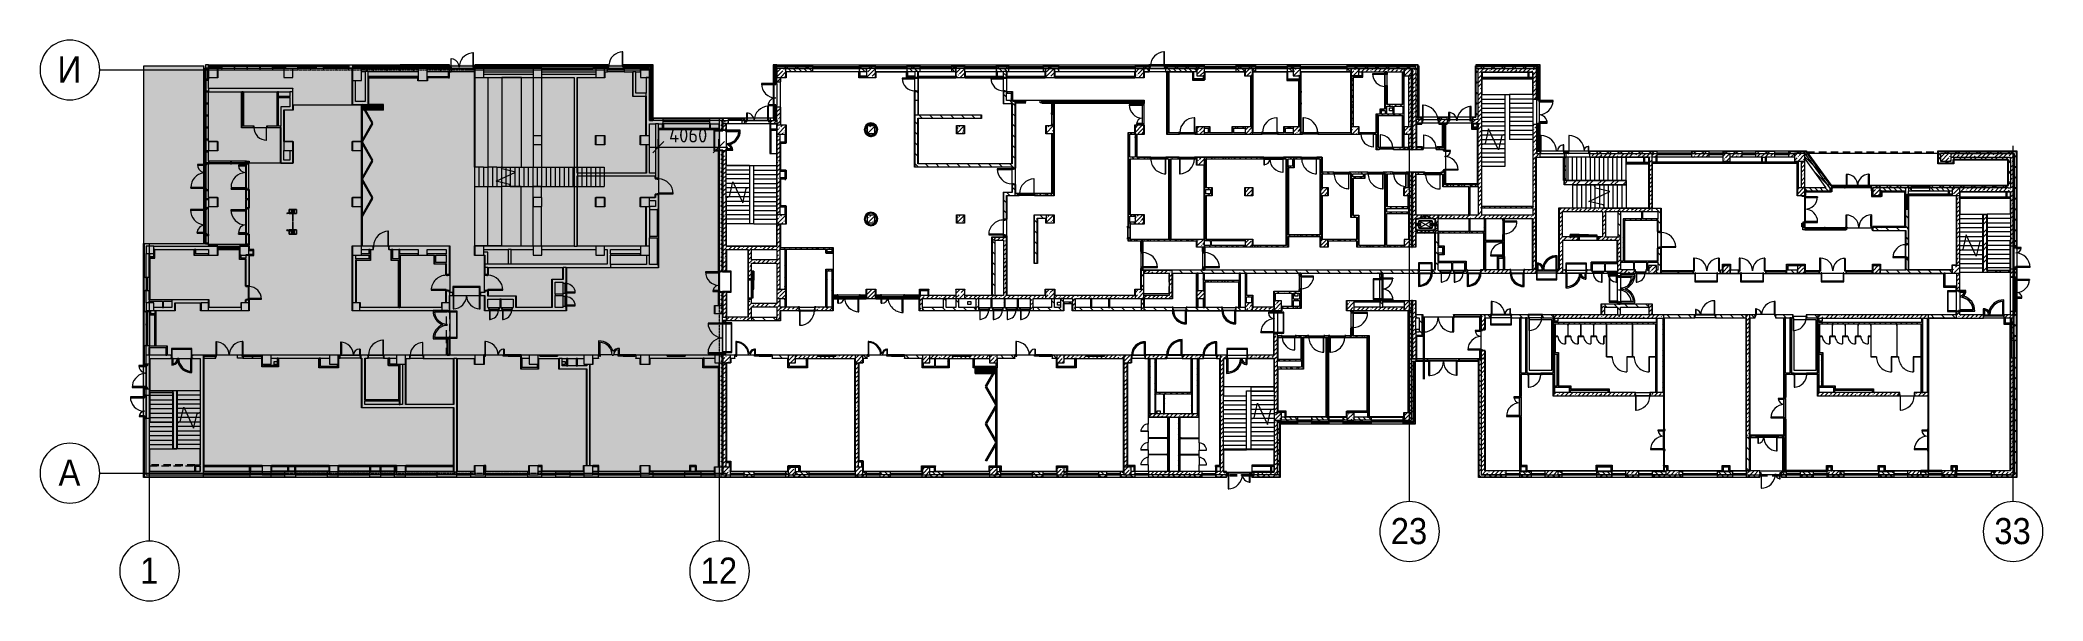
# Model space of a CAD drawing. Header units: millimetres. Extents: x 1311 to 195818, y -8553 to 29000.
# Drawn here: x 61580 to 195818, y -8553 to 29000 of the extents above; entities that cross this region are included whole.
import ezdxf

# ---------------------------------------------------------------- set-up
doc = ezdxf.new("R2010")
doc.units = ezdxf.units.MM
doc.linetypes.add('200_ШТРИХ__ш1_п0_6_', pattern=[800, 500, -300])
doc.linetypes.add('Осевая', pattern=[31.75, 6.35, -4.7625, 15.875, -4.7625])
for name, color, linetype, lineweight in [('A-ANNO-DIMS', 7, 'Continuous', 9), ('A-ANNO-DIMS-500', 7, 'Continuous', 9), ('A-DETL-7', 7, 'Continuous', 5), ('A-DETL-8', 7, 'Continuous', 30), ('A-DETL-MBND-1', 7, '200_ШТРИХ__ш1_п0_6_', 9), ('A-DOOR', 7, 'Continuous', 5), ('A-GENM', 7, 'Continuous', 5), ('A-GLAZ-2', 7, 'Continuous', 5), ('A-GLAZ-CURT-2', 7, 'Continuous', 5), ('A-GLAZ-CWMG-2', 7, 'Continuous', 5), ('A-WALL', 7, 'Continuous', 9), ('A-WALL-3', 7, 'Continuous', 5), ('I-WALL-4', 7, 'Continuous', 5), ('M-EQPM-1', 7, 'Continuous', 5), ('S-COLS-4', 7, 'Continuous', 5), ('S-STRS-4', 7, 'Continuous', 5), ('S-STRS-MBND-2', 7, 'Continuous', 5), ('Оси', 7, 'Continuous', 9), ('Оси-1', 7, 'Continuous', 20), ('Оси-2', 7, 'Осевая', 9)]:
    doc.layers.add(name, color=color, linetype=linetype, lineweight=lineweight)
doc.layers.add('A-DETL-GENF-2', color=7, linetype='Continuous', lineweight=9, true_color=0xc0c0c0, transparency=0.4)
for name, color, linetype, lineweight, true_color in [('A-DETL-GENF-3', 7, 'Continuous', 5, 0xb7b7b7), ('A-DETL-GENF-4', 7, 'Continuous', 5, 0xaaaaaa), ('A-DETL-GENF-5', 7, 'Continuous', 5, 0xe2e2e2), ('A-DOOR-1', 7, 'Continuous', 5, 0xaaaaaa), ('A-DOOR-2', 7, 'Continuous', 5, 0xe2e2e2), ('A-DOOR-3', 7, 'Continuous', 5, 0xb7b7b7), ('A-DOOR-FRAM-1', 7, 'Continuous', 5, 0xe2e2e2), ('A-DOOR-FRAM-2', 7, 'Continuous', 5, 0xaaaaaa), ('A-DOOR-FRAM-3', 7, 'Continuous', 5, 0xb7b7b7), ('A-FLOR-1', 7, 'Continuous', 5, 0xaaaaaa), ('A-FLOR-2', 7, 'Continuous', 5, 0xb7b7b7), ('A-GENM-1', 7, 'Continuous', 5, 0xe2ddcd), ('A-GENM-2', 7, 'Continuous', 5, 0x737373), ('A-GLAZ-3', 7, 'Continuous', 5, 0x737373), ('A-GLAZ-CURT-3', 7, 'Continuous', 5, 0x737373), ('A-GLAZ-CWMG-3', 7, 'Continuous', 5, 0x737373), ('A-GLAZ-CWMG-4', 7, 'Continuous', 5, 0x383e42), ('A-WALL-4', 7, 'Continuous', 9, 0x737373), ('A-WALL-5', 7, 'Continuous', 5, 0x737373), ('I-WALL-2', 7, 'Continuous', 5, 0xe7e7e7), ('I-WALL-3', 7, 'Continuous', 9, 0xe7e7e7), ('I-WALL-5', 7, 'Continuous', 5, 0x737373), ('I-WALL-6', 7, 'Continuous', 5, 0x787878), ('M-EQPM-2', 7, 'Continuous', 5, 0x737373), ('S-COLS-3', 7, 'Continuous', 5, 0x737373), ('S-STRS-3', 7, 'Continuous', 5, 0x737373), ('S-STRS-MBND-1', 7, 'Continuous', 5, 0x737373)]:
    doc.layers.add(name, color=color, linetype=linetype, lineweight=lineweight, true_color=true_color)
doc.styles.add('Arial_1', font='arial.ttf', dxfattribs={"width": 0.9, "height": 1750})
doc.styles.add('ISOCPEUR_1', font='isocpeur.ttf', dxfattribs={"width": 0.9, "height": 1000})
doc.dimstyles.new('ISO-2_0_0_9К_Средний_округл2', dxfattribs={"dimscale": 304.8, "dimtxt": 995.981176, "dimasz": 2.46063, "dimexe": 1.968504, "dimexo": 0, "dimgap": 0, "dimtad": 1, "dimdec": 0, "dimrnd": 10, "dimzin": 0, "dimdsep": 46, "dimtxsty": 'ISOCPEUR_1', "dimblk1": 'OBLIQUE', "dimblk2": 'OBLIQUE', "dimsah": 1, "dimcen": 0.09, "dimdle": 1.968504, "dimazin": 0, "dimtfac": 1, "dimtdec": 4, "dimtix": 1, "dimtmove": 0, "dimatfit": 3, "dimfxl": 1, "dimtvp": 1, "dimtolj": 1, "dimtzin": 0, "dimarcsym": 2})
pattern_1 = [(45, (68808.4, 0), (-285.1231, 285.1231), []), (45, (69093.5, 0), (-285.1231, 285.1231), [504.031, -100.806, 16.764, -84.042])]
pattern_2 = [(135, (68808.4, 0), (-176.7767, -176.7767), [])]
pattern_3 = [(45, (68808.4, 0), (-176.7767, 176.7767), [])]
pattern_4 = [(135, (68808.4, 0), (-353.5534, -353.5534), [])]
pattern_5 = [(45, (68808.4, 0), (-353.5534, 353.5534), []), (135, (68808.4, 0), (-353.5534, -353.5534), [])]
pattern_6 = [(135, (1826.41, 164.685), (-14.14214, -14.14214), []), (225, (1826.41, 164.685), (14.14214, -14.14214), [])]
pattern_7 = [(45, (-296.384, 164.685), (-14.1421, 14.1421), []), (135, (-296.384, 164.685), (-14.1421, -14.1421), [])]
pattern_8 = [(135, (1826.41, 104.685), (-14.14214, -14.14214), []), (225, (1826.41, 104.685), (14.14214, -14.14214), [])]
pattern_9 = [(45, (-296.384, 104.685), (-14.1421, 14.1421), []), (135, (-296.384, 104.685), (-14.1421, -14.1421), [])]
pattern_10 = [(135, (1776.41, 174.685), (-14.14214, -14.14214), []), (225, (1776.41, 174.685), (14.14214, -14.14214), [])]
pattern_11 = [(45, (-346.384, 174.685), (-14.1421, 14.1421), []), (135, (-346.384, 174.685), (-14.1421, -14.1421), [])]
pattern_12 = [(135, (68808.4, 0), (-377.1708, -377.1708), [533.4, -88.9, 17.78, -88.9]), (135, (68808.4, 376.94), (-377.1708, -377.1708), []), (50, (68808.4, 0), (637.6445, -55.7866), [66.675, -733.425]), (355, (68808.4, 0), (-123.3494, 668.6992), [53.34, -586.74]), (100.451, (68861.5, -4.65), (514.299, 612.908), [56.665, -623.315]), (46.184, (68808.4, 177.8), (948.7764, -147.1497), [100.012, -1100.137]), (96.636, (68887.5, 165.5), (830.909, 865.997), [84.998, -934.973]), (351.184, (68808.4, 177.8), (830.918, 865.988), [80.01, -880.11]), (21, (68897.3, 133.35), (530.6506, -357.9283), [66.675, -733.425]), (326, (68897.3, 133.35), (216.308, 644.6585), [53.34, -586.74]), (71.451, (68941.5, 103.5), (746.9596, 286.7243), [56.665, -623.315]), (37.5, (68808.4, 0), (10.81053, 295.9426), [16.764, -562.864, 16.764, -578.866, -588.962]), (37.5, (68808.4, 0), (10.81053, 295.9426), [-1175.258, 16.764, -572.198]), (7.5, (68808.4, 0), (233.86916, 350.63175), [16.764, -322.834, 16.764, -549.529, -224.472]), (7.5, (68808.4, 0), (233.86916, 350.63175), [-905.891, 16.764, -207.708]), (327.5, (68610.14, 0), (474.5678, -20.0513), [16.764, -205.486, 16.764, -676.656, -920.115]), (327.5, (68610.14, 0), (474.5678, -20.0513), [-915.67, 16.764, -903.351]), (317.5, (68521.24, 0), (518.4522, 88.9934), [16.764, -272.161, 16.764, -443.738, -653.415]), (317.5, (68521.24, 0), (518.4522, 88.9934), [-749.427, 16.764, -636.651])]
pattern_13 = [(135, (1471.41, 189.685), (-14.14214, -14.14214), []), (225, (1471.41, 189.685), (14.14214, -14.14214), [])]
pattern_14 = [(45, (-651.384, 189.685), (-14.1421, 14.1421), []), (135, (-651.384, 189.685), (-14.1421, -14.1421), [])]
pattern_15 = [(135, (1751.41, 114.685), (-14.14214, -14.14214), []), (225, (1751.41, 114.685), (14.14214, -14.14214), [])]
pattern_16 = [(45, (-371.384, 114.685), (-14.1421, 14.1421), []), (135, (-371.384, 114.685), (-14.1421, -14.1421), [])]
pattern_17 = [(135, (1826.41, 114.685), (-14.14214, -14.14214), []), (225, (1826.41, 114.685), (14.14214, -14.14214), [])]
pattern_18 = [(45, (-296.384, 114.685), (-14.1421, 14.1421), []), (135, (-296.384, 114.685), (-14.1421, -14.1421), [])]
pattern_19 = [(135, (1601.41, 114.685), (-14.14214, -14.14214), []), (225, (1601.41, 114.685), (14.14214, -14.14214), [])]
pattern_20 = [(45, (-521.384, 114.685), (-14.1421, 14.1421), []), (135, (-521.384, 114.685), (-14.1421, -14.1421), [])]
pattern_21 = [(135, (1751.41, 164.685), (-14.14214, -14.14214), []), (225, (1751.41, 164.685), (14.14214, -14.14214), [])]
pattern_22 = [(45, (-371.384, 164.685), (-14.1421, 14.1421), []), (135, (-371.384, 164.685), (-14.1421, -14.1421), [])]
pattern_23 = [(135, (1826.41, 174.685), (-14.14214, -14.14214), []), (225, (1826.41, 174.685), (14.14214, -14.14214), [])]
pattern_24 = [(45, (-296.384, 174.685), (-14.1421, 14.1421), []), (135, (-296.384, 174.685), (-14.1421, -14.1421), [])]
pattern_25 = [(135, (1751.41, 174.685), (-14.14214, -14.14214), []), (225, (1751.41, 174.685), (14.14214, -14.14214), [])]
pattern_26 = [(45, (-371.384, 174.685), (-14.1421, 14.1421), []), (135, (-371.384, 174.685), (-14.1421, -14.1421), [])]
pattern_27 = [(45, (68808.4, 0), (-427.6843, 427.6843), []), (45, (69093.5, 0), (-427.6843, 427.6843), [])]
pattern_28 = [(135, (1951.41, 164.685), (-14.14214, -14.14214), []), (225, (1951.41, 164.685), (14.14214, -14.14214), [])]
pattern_29 = [(45, (-171.384, 164.685), (-14.1421, 14.1421), []), (135, (-171.384, 164.685), (-14.1421, -14.1421), [])]
pattern_30 = [(45, (68808.4, 0), (-530.33, 530.33), []), (135, (68808.4, 0), (-530.33, -530.33), [])]

msp = doc.modelspace()

# ---------------------------------------------------------------- texts
at = {"layer": 'Оси', "char_height": 1750, "attachment_point": 1, "style": 'Arial_1'}
for s, insert, width in [('\\fArial|b0|i0|c204|p34|;\\W.9;И', (62757.3, 27905.2), 1948.101), ('\\fArial|b0|i0|c204|p34|;\\W.9;А', (62815.8, 905.2), 1803.797), ('23', (152105.3, -3003), 3030.379), ('33', (192555.3, -3003), 3030.379), ('\\fArial|b0|i0|c204|p34|;\\W.9;1', (68280.8, -5649.6), 1515.189), ('12', (105855.3, -5649.6), 3030.379)]:
    msp.add_mtext(s, dxfattribs=dict(at, insert=insert, width=width))

# ---------------------------------------------------------------- blocks, each defined once
blk = doc.blocks.new('BSC_Колонна _Прямоугольная - 600х600-23286269-1_11_1_птичка')
at = {"layer": 'S-COLS-3'}
for p, q in [((300, 300), (-300, 300)), ((-300, 300), (-300, -300)), ((300, -300), (300, 300)), ((-300, -300), (300, -300))]:
    blk.add_line(p, q, dxfattribs=at)
blk = doc.blocks.new('BSC_Колонна _Прямоугольная - 500х500-23286270-1_11_1_птичка')
at = {"layer": 'S-COLS-4'}
h = blk.add_hatch(dxfattribs=at)
h.set_pattern_fill('FP_103', color=256, style=0, pattern_type=2)
h.set_pattern_definition([(45, (-38790, -7650), (-285.123, 285.123), []), (45, (-38504.88, -7650), (-285.123, 285.123), [504.031, -100.806, 16.764, -84.042])])
h.paths.add_polyline_path([(250, -250), (250, 250), (-250, 250), (-250, -250), (38, -250)])
for p, q in [((250, 250), (-250, 250)), ((-250, 250), (-250, -250)), ((250, -250), (250, 250)), ((-250, -250), (250, -250))]:
    blk.add_line(p, q, dxfattribs=at)
blk = doc.blocks.new('BSC_Колонна _Прямоугольная - 500х500-V81-1_11_1_птичка')
at = {"layer": 'S-COLS-4'}
h = blk.add_hatch(dxfattribs=at)
h.set_pattern_fill('FP_104', color=256, style=0, pattern_type=2)
h.set_pattern_definition([(45, (-43160, -7650), (-285.123, 285.123), []), (45, (-42874.88, -7650), (-285.123, 285.123), [504.031, -100.806, 16.764, -84.042])])
h.paths.add_polyline_path([(250, -250), (250, 250), (-250, 250), (-250, -250)])
for p, q in [((250, 250), (-250, 250)), ((-250, 250), (-250, -250)), ((250, -250), (250, 250)), ((-250, -250), (250, -250))]:
    blk.add_line(p, q, dxfattribs=at)
blk = doc.blocks.new('BSC_Колонна _Прямоугольная - 500х500-V82-1_11_1_птичка')
at = {"layer": 'S-COLS-4'}
h = blk.add_hatch(dxfattribs=at)
h.set_pattern_fill('FP_105', color=256, style=0, pattern_type=2)
h.set_pattern_definition([(45, (-47660, -7650), (-285.123, 285.123), []), (45, (-47374.88, -7650), (-285.123, 285.123), [504.031, -100.806, 16.764, -84.042])])
h.paths.add_polyline_path([(250, -250), (250, 250), (-250, 250), (-250, -250), (-10, -250)])
for p, q in [((250, 250), (-250, 250)), ((-250, 250), (-250, -250)), ((250, -250), (250, 250)), ((-250, -250), (250, -250))]:
    blk.add_line(p, q, dxfattribs=at)
blk = doc.blocks.new('BSC_Колонна _Прямоугольная - 500х500-V83-1_11_1_птичка')
at = {"layer": 'S-COLS-4'}
h = blk.add_hatch(dxfattribs=at)
h.set_pattern_fill('FP_106', color=256, style=0, pattern_type=2)
h.set_pattern_definition([(45, (-52160, -7650), (-285.123, 285.123), []), (45, (-51874.88, -7650), (-285.123, 285.123), [504.031, -100.806, 16.764, -84.042])])
h.paths.add_polyline_path([(250, -250), (250, 250), (-250, 250), (-250, -250)])
for p, q in [((250, 250), (-250, 250)), ((-250, 250), (-250, -250)), ((250, -250), (250, 250)), ((-250, -250), (250, -250))]:
    blk.add_line(p, q, dxfattribs=at)
blk = doc.blocks.new('BSC_Колонна _Прямоугольная - 500х500-V84-1_11_1_птичка')
at = {"layer": 'S-COLS-4'}
h = blk.add_hatch(dxfattribs=at)
h.set_pattern_fill('FP_107', color=256, style=0, pattern_type=2)
h.set_pattern_definition([(45, (-61160, -7650), (-285.1231, 285.1231), []), (45, (-60874.88, -7650), (-285.123, 285.123), [504.031, -100.806, 16.764, -84.042])])
h.paths.add_polyline_path([(-250, -250), (250, -250), (250, 250), (-250, 250), (-250, 30)])
for p, q in [((250, 250), (-250, 250)), ((-250, 250), (-250, -250)), ((250, -250), (250, 250)), ((-250, -250), (250, -250))]:
    blk.add_line(p, q, dxfattribs=at)
blk = doc.blocks.new('BSC_Колонна _Прямоугольная - 500х500-V85-1_11_1_птичка')
at = {"layer": 'S-COLS-4'}
h = blk.add_hatch(dxfattribs=at)
h.set_pattern_fill('FP_108', color=256, style=0, pattern_type=2)
h.set_pattern_definition([(45, (-38790, -150), (-285.123, 285.123), []), (45, (-38504.88, -150), (-285.123, 285.123), [504.031, -100.806, 16.764, -84.042])])
h.paths.add_polyline_path([(250, -250), (250, 250), (-250, 250), (-250, -250), (-30, -250)])
for p, q in [((250, 250), (-250, 250)), ((-250, 250), (-250, -250)), ((250, -250), (250, 250)), ((-250, -250), (250, -250))]:
    blk.add_line(p, q, dxfattribs=at)
blk = doc.blocks.new('BSC_Колонна _Прямоугольная - 500х500-V86-1_11_1_птичка')
at = {"layer": 'S-COLS-4'}
h = blk.add_hatch(dxfattribs=at)
h.set_pattern_fill('FP_109', color=256, style=0, pattern_type=2)
h.set_pattern_definition([(45, (-43160, -150), (-285.123, 285.123), []), (45, (-42874.88, -150), (-285.123, 285.123), [504.031, -100.806, 16.764, -84.042])])
h.paths.add_polyline_path([(250, -250), (250, 250), (-250, 250), (-250, -250)])
for p, q in [((250, 250), (-250, 250)), ((-250, 250), (-250, -250)), ((250, -250), (250, 250)), ((-250, -250), (250, -250))]:
    blk.add_line(p, q, dxfattribs=at)
blk = doc.blocks.new('BSC_Колонна _Прямоугольная - 500х500-V87-1_11_1_птичка')
at = {"layer": 'S-COLS-4'}
h = blk.add_hatch(dxfattribs=at)
h.set_pattern_fill('FP_110', color=256, style=0, pattern_type=2)
h.set_pattern_definition([(45, (-47660, -150), (-285.123, 285.123), []), (45, (-47374.88, -150), (-285.123, 285.123), [504.031, -100.806, 16.764, -84.042])])
h.paths.add_polyline_path([(250, -250), (250, 250), (-250, 250), (-250, -250), (-191, -250)])
for p, q in [((250, 250), (-250, 250)), ((-250, 250), (-250, -250)), ((250, -250), (250, 250)), ((-250, -250), (250, -250))]:
    blk.add_line(p, q, dxfattribs=at)
blk = doc.blocks.new('BSC_Колонна _Прямоугольная - 500х500-V88-1_11_1_птичка')
at = {"layer": 'S-COLS-4'}
h = blk.add_hatch(dxfattribs=at)
h.set_pattern_fill('FP_111', color=256, style=0, pattern_type=2)
h.set_pattern_definition([(45, (-52160, -150), (-285.123, 285.123), []), (45, (-51874.88, -150), (-285.123, 285.123), [504.031, -100.806, 16.764, -84.042])])
h.paths.add_polyline_path([(-250, -250), (250, -250), (250, 250), (-250, 250), (-250, -245)])
for p, q in [((250, 250), (-250, 250)), ((-250, 250), (-250, -250)), ((250, -250), (250, 250)), ((-250, -250), (250, -250))]:
    blk.add_line(p, q, dxfattribs=at)
blk = doc.blocks.new('BSC_Колонна _Прямоугольная - 500х500-V89-1_11_1_птичка')
at = {"layer": 'S-COLS-4'}
h = blk.add_hatch(dxfattribs=at)
h.set_pattern_fill('FP_112', color=256, style=0, pattern_type=2)
h.set_pattern_definition([(45, (-61160, -150), (-285.123, 285.123), []), (45, (-60874.88, -150), (-285.123, 285.123), [504.031, -100.806, 16.764, -84.042])])
h.paths.add_polyline_path([(233, -250), (250, -250), (250, 250), (-250, 250), (-250, -250)])
for p, q in [((250, 250), (-250, 250)), ((-250, 250), (-250, -250)), ((250, -250), (250, 250)), ((-250, -250), (250, -250))]:
    blk.add_line(p, q, dxfattribs=at)
blk = doc.blocks.new('BSC_Колонна _Прямоугольная - 500х500-V90-1_11_1_птичка')
at = {"layer": 'S-COLS-4'}
h = blk.add_hatch(dxfattribs=at)
h.set_pattern_fill('FP_113', color=256, style=0, pattern_type=2)
h.set_pattern_definition([(45, (-65660, -150), (-285.1231, 285.1231), []), (45, (-65374.88, -150), (-285.1231, 285.1231), [504.031, -100.806, 16.764, -84.042])])
h.paths.add_polyline_path([(250, -250), (250, 250), (-250, 250), (-250, -250)])
for p, q in [((250, 250), (-250, 250)), ((-250, 250), (-250, -250)), ((250, -250), (250, 250)), ((-250, -250), (250, -250))]:
    blk.add_line(p, q, dxfattribs=at)
blk = doc.blocks.new('BSC_Колонна _Прямоугольная - 500х500-V91-1_11_1_птичка')
at = {"layer": 'S-COLS-4'}
h = blk.add_hatch(dxfattribs=at)
h.set_pattern_fill('FP_114', color=256, style=0, pattern_type=2)
h.set_pattern_definition([(45, (-75730, -3800), (-285.1231, 285.1231), []), (45, (-75444.88, -3800), (-285.1231, 285.1231), [504.031, -100.806, 16.764, -84.042])])
h.paths.add_polyline_path([(250, -250), (250, 250), (-250, 250), (-250, -250), (120, -250)])
for p, q in [((250, 250), (-250, 250)), ((-250, 250), (-250, -250)), ((250, -250), (250, 250)), ((-250, -250), (250, -250))]:
    blk.add_line(p, q, dxfattribs=at)
blk = doc.blocks.new('BSC_Колонна _Прямоугольная - 500х500-V92-1_11_1_птичка')
at = {"layer": 'S-COLS-4'}
h = blk.add_hatch(dxfattribs=at)
h.set_pattern_fill('FP_115', color=256, style=0, pattern_type=2)
h.set_pattern_definition([(45, (-80600, -3800), (-285.1231, 285.1231), []), (45, (-80314.88, -3800), (-285.1231, 285.1231), [504.031, -100.806, 16.764, -84.042])])
h.paths.add_polyline_path([(-250, -250), (250, -250), (250, 250), (-250, 250), (-250, -217)])
for p, q in [((250, 250), (-250, 250)), ((-250, 250), (-250, -250)), ((250, -250), (250, 250)), ((-250, -250), (250, -250))]:
    blk.add_line(p, q, dxfattribs=at)
blk = doc.blocks.new('BSC_Колонна _Прямоугольная - 500х500-V93-1_11_1_птичка')
at = {"layer": 'S-COLS-4'}
h = blk.add_hatch(dxfattribs=at)
h.set_pattern_fill('FP_116', color=256, style=0, pattern_type=2)
h.set_pattern_definition([(45, (-65660, -7650), (-285.1231, 285.1231), []), (45, (-65374.88, -7650), (-285.1231, 285.1231), [504.031, -100.806, 16.764, -84.042])])
h.paths.add_polyline_path([(250, -250), (250, 22), (220, 22), (220, 30), (250, 30), (250, 250), (-250, 250), (-250, -250), (-10, -250)])
for p, q in [((220, 250), (-250, 250)), ((-250, 250), (-250, -250)), ((250, -250), (250, 22)), ((-250, -250), (250, -250))]:
    blk.add_line(p, q, dxfattribs=at)
blk = doc.blocks.new('BSC_Колонна _Прямоугольная - 600х600-23205240-1_11_1_птичка')
at = {"layer": 'S-COLS-4'}
h = blk.add_hatch(dxfattribs=at)
h.set_pattern_fill('FP_117', color=256, style=0, pattern_type=2)
h.set_pattern_definition([(45, (-66460, -12000), (-285.1231, 285.1231), []), (45, (-66174.88, -12000), (-285.1231, 285.1231), [504.031, -100.806, 16.764, -84.042])])
h.paths.add_polyline_path([(-300, -300), (300, -300), (300, 300), (-300, 300), (-300, -100)])
for p, q in [((300, 300), (-300, 300)), ((-300, 300), (-300, -300)), ((300, -300), (300, 300)), ((-300, -300), (300, -300))]:
    blk.add_line(p, q, dxfattribs=at)
blk = doc.blocks.new('BSC_Колонна _Прямоугольная - 600х800-24078684-1_11_1_птичка')
at = {"layer": 'S-COLS-3'}
for p, q in [((300, 400), (-300, 400)), ((-300, 400), (-300, -400)), ((300, -400), (300, 400)), ((-300, -400), (300, -400))]:
    blk.add_line(p, q, dxfattribs=at)
blk = doc.blocks.new('BSC_Колонна _Прямоугольная - 600х600-23295697-1_11_1_птичка')
at = {"layer": 'S-COLS-3'}
for p, q in [((300, 300), (-300, 300)), ((-300, 300), (-300, -300)), ((300, -300), (300, 300)), ((-300, -300), (300, -300))]:
    blk.add_line(p, q, dxfattribs=at)
blk = doc.blocks.new('BSC_Колонна _Прямоугольная - 600х600-V94-1_11_1_птичка')
at = {"layer": 'S-COLS-4'}
h = blk.add_hatch(dxfattribs=at)
h.set_pattern_fill('FP_121', color=256, style=0, pattern_type=2)
h.set_pattern_definition([(45, (-66460, -17000), (-285.1231, 285.1231), []), (45, (-66174.88, -17000), (-285.1231, 285.1231), [504.031, -100.806, 16.764, -84.042])])
h.paths.add_polyline_path([(288, -300), (300, -300), (300, 300), (-300, 300), (-300, -300)])
for p, q in [((300, 300), (-300, 300)), ((-300, 300), (-300, -300)), ((300, -300), (300, 300)), ((-300, -300), (300, -300))]:
    blk.add_line(p, q, dxfattribs=at)
blk = doc.blocks.new('BSC_Колонна _Прямоугольная - 500х500-23287078-1_11_1_птичка')
at = {"layer": 'S-COLS-4'}
h = blk.add_hatch(dxfattribs=at)
h.set_pattern_fill('FP_122', color=256, style=0, pattern_type=2)
h.set_pattern_definition([(45, (-84450, -22950), (-285.1231, 285.1231), []), (45, (-84164.88, -22950), (-285.1231, 285.1231), [504.031, -100.806, 16.764, -84.042])])
h.paths.add_polyline_path([(-250, -250), (250, -250), (250, 250), (-250, 250), (-250, 50)])
for p, q in [((250, 250), (-250, 250)), ((-250, 250), (-250, -250)), ((250, -250), (250, 250)), ((-250, -250), (250, -250))]:
    blk.add_line(p, q, dxfattribs=at)
blk = doc.blocks.new('110_Дверь_СКБ_1Ст_Внутренняя1 - Д-8 950x2100h_охрана-31784688-1_11_1_птичка')
at = {"layer": 'A-DOOR-1'}
h = blk.add_hatch(dxfattribs=at)
h.set_pattern_fill('FP_123', color=256, style=0, pattern_type=2)
h.set_pattern_definition(pattern_6)
h.paths.add_polyline_path([(487.5, 100), (462.5, 100), (462.5, -100), (487.5, -100)])
at = {"layer": 'A-DOOR-2'}
h = blk.add_hatch(color=256, dxfattribs=at)
h.paths.add_polyline_path([(-422.5, 100), (-437.5, 100), (-437.5, 20), (-402.5, 20), (-402.5, 60), (-412.5, 60), (-412.5, 100)])
h.paths.add_polyline_path([(462.5, 100), (437.5, 100), (437.5, 60), (427.5, 60), (427.5, 20), (462.5, 20)])
at = {"layer": 'A-DOOR-FRAM-1'}
for points in [[(-422.5, 108), (-492.5, 108), (-492.5, 100), (-422.5, 100)], [(-437.5, 20), (-437.5, -100), (-422.5, -100), (-422.5, 20)], [(397.5, 950), (397.5, 100), (437.5, 100), (437.5, 950)], [(467.5, 108), (447.5, 108), (447.5, 100), (517.5, 100), (517.5, 108), (487.5, 108)], [(447.5, 20), (447.5, -100), (462.5, -100), (462.5, 20)], [(-422.5, -100), (-492.5, -100), (-492.5, -108), (-422.5, -108)], [(487.5, -100), (447.5, -100), (447.5, -108), (517.5, -108), (517.5, -100)]]:
    blk.add_hatch(color=256, dxfattribs=at).paths.add_polyline_path(points)
at = {"layer": 'A-DOOR-FRAM-2'}
h = blk.add_hatch(dxfattribs=at)
h.set_pattern_fill('FP_124', color=256, style=0, pattern_type=2)
h.set_pattern_definition(pattern_7)
h.paths.add_polyline_path([(-458.5, 100), (-462.5, 100), (-462.5, -100), (-437.5, -100), (-437.5, 100)])
at = {"layer": 'A-DOOR-1'}
for p, q in [((437.5, 950), (397.5, 950)), ((397.5, 950), (397.5, 100)), ((397.5, 100), (437.5, 100)), ((437.5, 100), (437.5, 950))]:
    blk.add_line(p, q, dxfattribs=at)
blk.add_arc((437.5, 100), 850, 90, 180, dxfattribs=at)
at = {"layer": 'A-DOOR-FRAM-2'}
for p, q in [((-422.5, 108), (-492.5, 108)), ((-492.5, 108), (-492.5, 100)), ((-492.5, 100), (-422.5, 100)), ((-437.5, 100), (-462.5, 100)), ((-462.5, 100), (-462.5, -100)), ((-412.5, 100), (-437.5, 100)), ((-437.5, 100), (-437.5, 20)), ((-437.5, -100), (-437.5, 100)), ((-422.5, 100), (-437.5, 100)), ((-437.5, 100), (-437.5, 99)), ((-437.5, 99), (-422.5, 99)), ((-437.5, 20), (-402.5, 20)), ((-422.5, 20), (-437.5, 20)), ((-437.5, 20), (-437.5, -100)), ((-422.5, 100), (-422.5, 108)), ((-422.5, 99), (-422.5, 100)), ((-422.5, -100), (-422.5, 20)), ((-412.5, 60), (-412.5, 100)), ((-402.5, 60), (-412.5, 60)), ((-402.5, 20), (-402.5, 60)), ((437.5, 60), (427.5, 60)), ((427.5, 60), (427.5, 20)), ((427.5, 20), (462.5, 20)), ((437.5, 100), (437.5, 60)), ((462.5, 100), (437.5, 100)), ((517.5, 108), (447.5, 108)), ((447.5, 108), (447.5, 100)), ((462.5, 100), (447.5, 100)), ((447.5, 100), (447.5, 99)), ((447.5, 100), (517.5, 100)), ((447.5, 99), (462.5, 99)), ((462.5, 20), (447.5, 20)), ((447.5, 20), (447.5, -100)), ((462.5, 20), (462.5, 100)), ((487.5, 100), (462.5, 100)), ((462.5, 100), (462.5, -100)), ((462.5, 99), (462.5, 100)), ((462.5, -100), (462.5, 20)), ((487.5, -100), (487.5, 100)), ((517.5, 100), (517.5, 108)), ((-422.5, -100), (-492.5, -100)), ((-492.5, -100), (-492.5, -108)), ((-492.5, -108), (-422.5, -108)), ((-462.5, -100), (-437.5, -100)), ((-437.5, -100), (-422.5, -100)), ((-422.5, -108), (-422.5, -100)), ((447.5, -100), (462.5, -100)), ((517.5, -100), (447.5, -100)), ((447.5, -100), (447.5, -108)), ((447.5, -108), (517.5, -108)), ((462.5, -100), (487.5, -100)), ((517.5, -108), (517.5, -100))]:
    blk.add_line(p, q, dxfattribs=at)
blk = doc.blocks.new('110_Дверь_СКБ_1Ст_Внутренняя1 - Д-8 950x2100h_охрана-32224770-1_11_1_птичка')
at = {"layer": 'A-DOOR-1'}
h = blk.add_hatch(dxfattribs=at)
h.set_pattern_fill('FP_125', color=256, style=0, pattern_type=2)
h.set_pattern_definition(pattern_8)
h.paths.add_polyline_path([(487, 40), (462, 40), (462, -40), (487, -40), (487, 40)])
at = {"layer": 'A-DOOR-2'}
h = blk.add_hatch(color=256, dxfattribs=at)
h.paths.add_polyline_path([(437, 40), (437, 0), (427, 0), (427, -40), (462, -40), (462, 40)])
h.paths.add_polyline_path([(-438, 40), (-438, -40), (-403, -40), (-403, 0), (-413, 0), (-413, 40), (-423, 40)])
at = {"layer": 'A-DOOR-FRAM-1'}
for points in [[(-423, 48), (-493, 48), (-493, 40), (-423, 44)], [(437, 890), (397, 890), (397, 40), (437, 40), (437, 550)], [(462, 48), (447, 48), (447, 40), (517, 40), (517, 48), (467, 48)], [(-463, -40), (-493, -40), (-493, -48), (-423, -48), (-423, -40), (-438, -40)], [(487, -40), (447, -40), (447, -48), (517, -48), (517, -40), (487, -40)]]:
    blk.add_hatch(color=256, dxfattribs=at).paths.add_polyline_path(points)
at = {"layer": 'A-DOOR-FRAM-2'}
h = blk.add_hatch(dxfattribs=at)
h.set_pattern_fill('FP_126', color=256, style=0, pattern_type=2)
h.set_pattern_definition(pattern_9)
h.paths.add_polyline_path([(-463, 40), (-463, -40), (-438, -40), (-438, 40)])
at = {"layer": 'A-DOOR-1'}
for p, q in [((437, 890), (397, 890)), ((397, 890), (397, 40)), ((397, 40), (437, 40)), ((437, 40), (437, 890))]:
    blk.add_line(p, q, dxfattribs=at)
blk.add_arc((437, 40), 850, 90, 180, dxfattribs=at)
at = {"layer": 'A-DOOR-FRAM-2'}
for p, q in [((-423, 48), (-493, 48)), ((-493, 48), (-493, 40)), ((-493, 40), (-423, 40)), ((-438, 40), (-463, 40)), ((-463, 40), (-463, -40)), ((-413, 40), (-438, 40)), ((-438, 40), (-438, -40)), ((-438, -40), (-438, 40)), ((-423, 40), (-438, 40)), ((-438, 40), (-438, 39)), ((-438, 39), (-423, 39)), ((-423, 40), (-423, 48)), ((-423, 39), (-423, 40)), ((-413, 0), (-413, 40)), ((-403, 0), (-413, 0)), ((-403, -40), (-403, 0)), ((437, 0), (427, 0)), ((427, 0), (427, -40)), ((437, 40), (437, 0)), ((462, 40), (437, 40)), ((517, 48), (447, 48)), ((447, 48), (447, 40)), ((462, 40), (447, 40)), ((447, 40), (447, 39)), ((447, 40), (517, 40)), ((447, 39), (462, 39)), ((462, -40), (462, 40)), ((487, 40), (462, 40)), ((462, 40), (462, -40)), ((462, 39), (462, 40)), ((487, -40), (487, 40)), ((517, 40), (517, 48)), ((-423, -40), (-493, -40)), ((-493, -40), (-493, -48)), ((-493, -48), (-423, -48)), ((-463, -40), (-438, -40)), ((-423, -39), (-438, -39)), ((-438, -39), (-438, -40)), ((-438, -40), (-403, -40)), ((-438, -40), (-423, -40)), ((-423, -40), (-423, -39)), ((-423, -48), (-423, -40)), ((427, -40), (462, -40)), ((462, -39), (447, -39)), ((447, -39), (447, -40)), ((447, -40), (462, -40)), ((517, -40), (447, -40)), ((447, -40), (447, -48)), ((447, -48), (517, -48)), ((462, -40), (462, -39)), ((462, -40), (487, -40)), ((517, -48), (517, -40))]:
    blk.add_line(p, q, dxfattribs=at)
blk = doc.blocks.new('110_Дверь_СКБ_1Ст_Внутренняя1 - Д-7а_л__950x2100h_Туалет-32220591-1_11_1_птичка')
at = {"layer": 'A-DOOR-1'}
h = blk.add_hatch(dxfattribs=at)
h.set_pattern_fill('FP_127', color=256, style=0, pattern_type=2)
h.set_pattern_definition(pattern_10)
h.paths.add_polyline_path([(537.5, 110), (512.5, 110), (512.5, -110), (537.5, -110)])
at = {"layer": 'A-DOOR-2'}
h = blk.add_hatch(color=256, dxfattribs=at)
h.paths.add_polyline_path([(512.5, 110), (487.5, 110), (487.5, 70), (477.5, 70), (477.5, 30), (512.5, 30)])
h.paths.add_polyline_path([(-462.5, 110), (-487.5, 110), (-487.5, 30), (-452.5, 30), (-452.5, 70), (-462.5, 70)])
at = {"layer": 'A-DOOR-FRAM-1'}
for points in [[(-499, 118), (-542.5, 118), (-542.5, 110), (-472.5, 110), (-472.5, 118), (-492.5, 118)], [(-487.5, 30), (-487.5, -110), (-472.5, -110), (-472.5, 30)], [(447.5, 1060), (447.5, 110), (487.5, 112), (487.5, 1060)], [(567.5, 118), (497.5, 118), (497.5, 110), (567.5, 110)], [(497.5, 30), (497.5, -110), (512.5, -110), (512.5, 30)], [(-542.5, -110), (-542.5, -118), (-472.5, -118), (-472.5, -110), (-512.5, -110)], [(512.5, -110), (497.5, -110), (497.5, -118), (567.5, -118), (567.5, -110), (537.5, -110)]]:
    blk.add_hatch(color=256, dxfattribs=at).paths.add_polyline_path(points)
at = {"layer": 'A-DOOR-FRAM-2'}
h = blk.add_hatch(dxfattribs=at)
h.set_pattern_fill('FP_128', color=256, style=0, pattern_type=2)
h.set_pattern_definition(pattern_11)
h.paths.add_polyline_path([(-512.5, 110), (-512.5, -110), (-487.5, -110), (-487.5, 110)])
at = {"layer": 'A-DOOR-1'}
for p, q in [((487.5, 1060), (447.5, 1060)), ((447.5, 1060), (447.5, 110)), ((447.5, 110), (487.5, 110)), ((487.5, 110), (487.5, 1060))]:
    blk.add_line(p, q, dxfattribs=at)
blk.add_arc((487.5, 110), 950, 90, 180, dxfattribs=at)
at = {"layer": 'A-DOOR-FRAM-2'}
for p, q in [((-472.5, 118), (-542.5, 118)), ((-542.5, 118), (-542.5, 110)), ((-542.5, 110), (-472.5, 110)), ((-487.5, 110), (-512.5, 110)), ((-512.5, 110), (-512.5, -110)), ((-462.5, 110), (-487.5, 110)), ((-487.5, 110), (-487.5, 30)), ((-487.5, -110), (-487.5, 110)), ((-472.5, 110), (-487.5, 110)), ((-487.5, 110), (-487.5, 109)), ((-487.5, 109), (-472.5, 109)), ((-487.5, 30), (-452.5, 30)), ((-472.5, 30), (-487.5, 30)), ((-487.5, 30), (-487.5, -110)), ((-472.5, 110), (-472.5, 118)), ((-472.5, 109), (-472.5, 110)), ((-472.5, -110), (-472.5, 30)), ((-462.5, 70), (-462.5, 110)), ((-452.5, 70), (-462.5, 70)), ((-452.5, 30), (-452.5, 70)), ((487.5, 70), (477.5, 70)), ((477.5, 70), (477.5, 30)), ((477.5, 30), (512.5, 30)), ((487.5, 110), (487.5, 70)), ((512.5, 110), (487.5, 110)), ((567.5, 118), (497.5, 118)), ((497.5, 118), (497.5, 110)), ((512.5, 110), (497.5, 110)), ((497.5, 110), (497.5, 109)), ((497.5, 110), (567.5, 110)), ((497.5, 109), (512.5, 109)), ((512.5, 30), (497.5, 30)), ((497.5, 30), (497.5, -110)), ((512.5, 30), (512.5, 110)), ((537.5, 110), (512.5, 110)), ((512.5, 110), (512.5, -110)), ((512.5, 109), (512.5, 110)), ((512.5, -110), (512.5, 30)), ((537.5, -110), (537.5, 110)), ((567.5, 110), (567.5, 118)), ((-472.5, -110), (-542.5, -110)), ((-542.5, -110), (-542.5, -118)), ((-542.5, -118), (-472.5, -118)), ((-512.5, -110), (-487.5, -110)), ((-487.5, -110), (-472.5, -110)), ((-472.5, -118), (-472.5, -110)), ((497.5, -110), (512.5, -110)), ((567.5, -110), (497.5, -110)), ((497.5, -110), (497.5, -118)), ((497.5, -118), (567.5, -118)), ((512.5, -110), (537.5, -110)), ((567.5, -118), (567.5, -110))]:
    blk.add_line(p, q, dxfattribs=at)
blk = doc.blocks.new('110_Дверь_СКБ_1Ст_Внутренняя1 - Д-8 950x2100h_охрана-V95-1_11_1_птичка')
at = {"layer": 'A-DOOR-1'}
h = blk.add_hatch(dxfattribs=at)
h.set_pattern_fill('FP_123', color=256, style=0, pattern_type=2)
h.set_pattern_definition(pattern_6)
h.paths.add_polyline_path([(462.5, 100), (462.5, -100), (487.5, -100), (487.5, 100)])
at = {"layer": 'A-DOOR-2'}
h = blk.add_hatch(color=256, dxfattribs=at)
h.paths.add_polyline_path([(437.5, 100), (437.5, 60), (427.5, 60), (427.5, 20), (462.5, 20), (462.5, 100)])
h.paths.add_polyline_path([(-437.5, 100), (-437.5, 20), (-402.5, 20.4), (-402.5, 60), (-412.5, 60), (-412.5, 100), (-422.5, 100)])
at = {"layer": 'A-DOOR-FRAM-1'}
for points in [[(-422.5, 108), (-492.5, 108), (-492.5, 100), (-422.5, 100)], [(-437.5, 20), (-437.5, -100), (-422.5, -100), (-422.5, 20)], [(397.5, 950), (397.5, 100), (437.5, 100), (437.5, 950)], [(517.5, 108), (447.5, 108), (447.5, 100), (517.5, 100)], [(447.5, 20), (447.5, -100), (462.5, -100), (462.5, 20)], [(-492.5, -100), (-492.5, -108), (-422.5, -108), (-422.5, -100), (-462.5, -100)], [(487.5, -100), (447.5, -100), (447.5, -108), (517.5, -108), (517.5, -100), (490.5, -100)]]:
    blk.add_hatch(color=256, dxfattribs=at).paths.add_polyline_path(points)
at = {"layer": 'A-DOOR-FRAM-2'}
h = blk.add_hatch(dxfattribs=at)
h.set_pattern_fill('FP_124', color=256, style=0, pattern_type=2)
h.set_pattern_definition(pattern_7)
h.paths.add_polyline_path([(-462.5, 100), (-462.5, -100), (-437.5, -100), (-437.5, 100)])
at = {"layer": 'A-DOOR-1'}
for p, q in [((437.5, 950), (397.5, 950)), ((397.5, 950), (397.5, 100)), ((397.5, 100), (437.5, 100)), ((437.5, 100), (437.5, 950))]:
    blk.add_line(p, q, dxfattribs=at)
blk.add_arc((437.5, 100), 850, 90, 180, dxfattribs=at)
at = {"layer": 'A-DOOR-FRAM-2'}
for p, q in [((-422.5, 108), (-492.5, 108)), ((-492.5, 108), (-492.5, 100)), ((-492.5, 100), (-422.5, 100)), ((-437.5, 100), (-462.5, 100)), ((-462.5, 100), (-462.5, -100)), ((-412.5, 100), (-437.5, 100)), ((-437.5, 100), (-437.5, 20)), ((-437.5, -100), (-437.5, 100)), ((-422.5, 100), (-437.5, 100)), ((-437.5, 100), (-437.5, 99)), ((-437.5, 99), (-422.5, 99)), ((-437.5, 20), (-402.5, 20)), ((-422.5, 20), (-437.5, 20)), ((-437.5, 20), (-437.5, -100)), ((-422.5, 100), (-422.5, 108)), ((-422.5, 99), (-422.5, 100)), ((-422.5, -100), (-422.5, 20)), ((-412.5, 60), (-412.5, 100)), ((-402.5, 60), (-412.5, 60)), ((-402.5, 20), (-402.5, 60)), ((437.5, 60), (427.5, 60)), ((427.5, 60), (427.5, 20)), ((427.5, 20), (462.5, 20)), ((437.5, 100), (437.5, 60)), ((462.5, 100), (437.5, 100)), ((517.5, 108), (447.5, 108)), ((447.5, 108), (447.5, 100)), ((462.5, 100), (447.5, 100)), ((447.5, 100), (447.5, 99)), ((447.5, 100), (517.5, 100)), ((447.5, 99), (462.5, 99)), ((462.5, 20), (447.5, 20)), ((447.5, 20), (447.5, -100)), ((462.5, 20), (462.5, 100)), ((487.5, 100), (462.5, 100)), ((462.5, 100), (462.5, -100)), ((462.5, 99), (462.5, 100)), ((462.5, -100), (462.5, 20)), ((487.5, -100), (487.5, 100)), ((517.5, 100), (517.5, 108)), ((-422.5, -100), (-492.5, -100)), ((-492.5, -100), (-492.5, -108)), ((-492.5, -108), (-422.5, -108)), ((-462.5, -100), (-437.5, -100)), ((-437.5, -100), (-422.5, -100)), ((-422.5, -108), (-422.5, -100)), ((447.5, -100), (462.5, -100)), ((517.5, -100), (447.5, -100)), ((447.5, -100), (447.5, -108)), ((447.5, -108), (517.5, -108)), ((462.5, -100), (487.5, -100)), ((517.5, -108), (517.5, -100))]:
    blk.add_line(p, q, dxfattribs=at)
blk = doc.blocks.new('110_Дверь_СКБ_1Ст_Внутренняя1 - Д-8 950x2100h_охрана-V96-1_11_1_птичка')
at = {"layer": 'A-DOOR-1'}
h = blk.add_hatch(dxfattribs=at)
h.set_pattern_fill('FP_125', color=256, style=0, pattern_type=2)
h.set_pattern_definition(pattern_8)
h.paths.add_polyline_path([(462, 40), (462, -40), (487, -40), (486, 40)])
at = {"layer": 'A-DOOR-2'}
h = blk.add_hatch(color=256, dxfattribs=at)
h.paths.add_polyline_path([(-413, 40), (-438, 40), (-438, -40), (-403, -40), (-403, 0), (-413, 0)])
h.paths.add_polyline_path([(462, 40), (437, 40), (437, 0), (427, 0), (427, -40), (462, -40)])
at = {"layer": 'A-DOOR-FRAM-1'}
for points in [[(-471, 48), (-493, 48), (-493, 40), (-423, 40), (-423, 48), (-463, 48)], [(397, 890), (397, 40), (437, 40), (437, 890)], [(447, 48), (447, 40), (517, 40), (517, 48), (462, 48)], [(-438, -40), (-493, -40), (-493, -48), (-423, -48), (-423, -40)], [(487, -40), (447, -40), (447, -48), (517, -48), (517, -40), (487, -40)]]:
    blk.add_hatch(color=256, dxfattribs=at).paths.add_polyline_path(points)
at = {"layer": 'A-DOOR-FRAM-2'}
h = blk.add_hatch(dxfattribs=at)
h.set_pattern_fill('FP_126', color=256, style=0, pattern_type=2)
h.set_pattern_definition(pattern_9)
h.paths.add_polyline_path([(-463, 40), (-463, -40), (-438, -40), (-438, 40)])
at = {"layer": 'A-DOOR-1'}
for p, q in [((437, 890), (397, 890)), ((397, 890), (397, 40)), ((397, 40), (437, 40)), ((437, 40), (437, 890))]:
    blk.add_line(p, q, dxfattribs=at)
blk.add_arc((437, 40), 850, 90, 180, dxfattribs=at)
at = {"layer": 'A-DOOR-FRAM-2'}
for p, q in [((-423, 48), (-493, 48)), ((-493, 48), (-493, 40)), ((-493, 40), (-423, 40)), ((-438, 40), (-463, 40)), ((-463, 40), (-463, -40)), ((-413, 40), (-438, 40)), ((-438, 40), (-438, -40)), ((-438, -40), (-438, 40)), ((-423, 40), (-438, 40)), ((-438, 40), (-438, 39)), ((-438, 39), (-423, 39)), ((-423, 40), (-423, 48)), ((-423, 39), (-423, 40)), ((-413, 0), (-413, 40)), ((-403, 0), (-413, 0)), ((-403, -40), (-403, 0)), ((437, 0), (427, 0)), ((427, 0), (427, -40)), ((437, 40), (437, 0)), ((462, 40), (437, 40)), ((517, 48), (447, 48)), ((447, 48), (447, 40)), ((462, 40), (447, 40)), ((447, 40), (447, 39)), ((447, 40), (517, 40)), ((447, 39), (462, 39)), ((462, -40), (462, 40)), ((487, 40), (462, 40)), ((462, 40), (462, -40)), ((462, 39), (462, 40)), ((487, -40), (487, 40)), ((517, 40), (517, 48)), ((-423, -40), (-493, -40)), ((-493, -40), (-493, -48)), ((-493, -48), (-423, -48)), ((-463, -40), (-438, -40)), ((-423, -39), (-438, -39)), ((-438, -39), (-438, -40)), ((-438, -40), (-403, -40)), ((-438, -40), (-423, -40)), ((-423, -40), (-423, -39)), ((-423, -48), (-423, -40)), ((427, -40), (462, -40)), ((462, -39), (447, -39)), ((447, -39), (447, -40)), ((447, -40), (462, -40)), ((517, -40), (447, -40)), ((447, -40), (447, -48)), ((447, -48), (517, -48)), ((462, -40), (462, -39)), ((462, -40), (487, -40)), ((517, -48), (517, -40))]:
    blk.add_line(p, q, dxfattribs=at)
blk = doc.blocks.new('110_Дверь_СКБ_2Ст - Д-2а_л_ Из коридора на лестницу-32216062-1_11_1_птичка')
at = {"layer": 'A-DOOR-2'}
h = blk.add_hatch(color=256, dxfattribs=at)
h.paths.add_polyline_path([(662, 20), (712, 20), (712, 100), (662, 100), (662, 50), (652, 50), (652, 20)])
h.paths.add_polyline_path([(-638, 20), (-628, 20), (-628, 50), (-638, 50), (-638, 100), (-688, 100), (-688, 20)])
for points in [[(-588, 100), (-588, 500), (-638, 500), (-638, 100)], [(612, 100), (662, 100), (662, 1000), (612, 1000), (612, 120)], [(698, -100), (712, -100), (712, 20), (698, 20)]]:
    blk.add_hatch(color=256, dxfattribs=at).paths.add_polyline_path(points)
at = {"layer": 'A-DOOR-FRAM-1'}
for points in [[(-688, 100), (-672, 100), (-672, 108), (-742, 108), (-742, 100), (-712, 100)], [(-672, -100), (-672, 20), (-688, 20), (-688, -100)], [(723, 100), (768, 100), (768, 108), (698, 108), (698, 100), (712, 100)], [(-672, -108), (-672, -100), (-742, -100), (-742, -108), (-688, -108)], [(738, -108), (768, -108), (768, -100), (698, -100), (698, -108), (737, -108)]]:
    blk.add_hatch(color=256, dxfattribs=at).paths.add_polyline_path(points)
at = {"layer": 'A-DOOR-1'}
for p, q in [((-638, 500), (-638, 100)), ((-588, 500), (-638, 500)), ((-638, 100), (-588, 100)), ((-588, 100), (-588, 500)), ((662, 1000), (612, 1000)), ((612, 1000), (612, 100)), ((612, 100), (662, 100)), ((662, 100), (662, 1000))]:
    blk.add_line(p, q, dxfattribs=at)
for centre, radius, start, end in [((-638, 100), 400, 360, 90), ((662, 100), 900, 90, 180)]:
    blk.add_arc(centre, radius, start, end, dxfattribs=at)
at = {"layer": 'A-DOOR-FRAM-2'}
for p, q in [((-672, 108), (-742, 108)), ((-742, 108), (-742, 100)), ((-742, 100), (-672, 100)), ((-638, 100), (-688, 100)), ((-688, 100), (-688, 20)), ((-688, 20), (-628, 20)), ((-672, 20), (-688, 20)), ((-688, 20), (-688, -100)), ((-672, 100), (-672, 108)), ((-672, -100), (-672, 20)), ((-638, 50), (-638, 100)), ((-628, 50), (-638, 50)), ((-628, 20), (-628, 50)), ((662, 50), (652, 50)), ((652, 50), (652, 20)), ((652, 20), (712, 20)), ((662, 100), (662, 50)), ((712, 100), (662, 100)), ((768, 108), (698, 108)), ((698, 108), (698, 100)), ((698, 100), (768, 100)), ((712, 20), (698, 20)), ((698, 20), (698, -100)), ((712, 20), (712, 100)), ((712, -100), (712, 20)), ((768, 100), (768, 108)), ((-672, -100), (-742, -100)), ((-742, -100), (-742, -108)), ((-742, -108), (-672, -108)), ((-688, -100), (-672, -100)), ((-672, -108), (-672, -100)), ((698, -100), (712, -100)), ((768, -100), (698, -100)), ((698, -100), (698, -108)), ((698, -108), (768, -108)), ((768, -108), (768, -100))]:
    blk.add_line(p, q, dxfattribs=at)
blk = doc.blocks.new('110_Дверь_СКБ_2Ст - Д-5_п_ Из игровой в коридор-32215844-1_11_1_птичка')
at = {"layer": 'A-DOOR-2'}
h = blk.add_hatch(color=256, dxfattribs=at)
h.paths.add_polyline_path([(-688, 40), (-688, -40), (-628, -40), (-628, -10), (-638, -10), (-638, 40)])
h.paths.add_polyline_path([(652, -40), (712, -40), (712, 40), (662, 40), (662, -10), (652, -10), (652, -26)])
for points in [[(-638, 940), (-638, 40), (-588, 40), (-588, 940)], [(612, 40), (662, 43), (662, 440), (612, 440), (612, 58)]]:
    blk.add_hatch(color=256, dxfattribs=at).paths.add_polyline_path(points)
at = {"layer": 'A-DOOR-FRAM-1'}
for points in [[(-742, 40), (-672, 40), (-672, 48), (-742, 48)], [(698, 48), (698, 40), (768, 40), (768, 48), (712, 48)], [(-742, -48), (-672, -48), (-672, -40), (-742, -40)], [(698, -48), (698, -48), (768, -48), (768, -40), (698, -40)]]:
    blk.add_hatch(color=256, dxfattribs=at).paths.add_polyline_path(points)
at = {"layer": 'A-DOOR-1'}
for p, q in [((-638, 940), (-638, 40)), ((-588, 940), (-638, 940)), ((-638, 40), (-588, 40)), ((-588, 40), (-588, 940)), ((662, 440), (612, 440)), ((612, 440), (612, 40)), ((612, 40), (662, 40)), ((662, 40), (662, 440))]:
    blk.add_line(p, q, dxfattribs=at)
for centre, radius, start, end in [((-638, 40), 900, 0, 90), ((662, 40), 400, 90, 180)]:
    blk.add_arc(centre, radius, start, end, dxfattribs=at)
at = {"layer": 'A-DOOR-FRAM-2'}
for p, q in [((-672, 48), (-742, 48)), ((-742, 48), (-742, 40)), ((-742, 40), (-672, 40)), ((-638, 40), (-688, 40)), ((-688, 40), (-688, -40)), ((-672, 40), (-672, 48)), ((-638, -10), (-638, 40)), ((662, 40), (662, -10)), ((712, 40), (662, 40)), ((768, 48), (698, 48)), ((698, 48), (698, 40)), ((698, 40), (768, 40)), ((712, -40), (712, 40)), ((768, 40), (768, 48)), ((-672, -40), (-742, -40)), ((-742, -40), (-742, -48)), ((-742, -48), (-672, -48)), ((-688, -40), (-628, -40)), ((-672, -39), (-688, -39)), ((-688, -39), (-688, -40)), ((-688, -40), (-672, -40)), ((-672, -40), (-672, -39)), ((-672, -48), (-672, -40)), ((-628, -10), (-638, -10)), ((-628, -40), (-628, -10)), ((662, -10), (652, -10)), ((652, -10), (652, -40)), ((652, -40), (712, -40)), ((712, -39), (698, -39)), ((698, -39), (698, -40)), ((698, -40), (712, -40)), ((768, -40), (698, -40)), ((698, -40), (698, -48)), ((698, -48), (768, -48)), ((712, -40), (712, -39)), ((768, -48), (768, -40))]:
    blk.add_line(p, q, dxfattribs=at)
blk = doc.blocks.new('110_Дверь_СКБ_2Ст - Д-6_л__ ДОО_Дв_1450x2100h_Дверь из раздевальной в коридор-25835678-1_11_1_птичка')
at = {"layer": 'A-DOOR-1'}
h = blk.add_hatch(dxfattribs=at)
h.set_pattern_fill('FP_129', color=256, style=0, pattern_type=2)
h.set_pattern_definition([(135, (1576.41, 164.685), (-14.14214, -14.14214), []), (225, (1576.41, 164.685), (14.14214, -14.14214), [])])
h.paths.add_polyline_path([(712.5, -100), (737.5, -100), (736.5, 100), (712.5, 100)])
at = {"layer": 'A-DOOR-2'}
h = blk.add_hatch(color=256, dxfattribs=at)
h.paths.add_polyline_path([(-637.5, 20), (-627.5, 20), (-627.5, 50), (-637.5, 50), (-637.5, 100), (-687.5, 100), (-687.5, 20)])
h.paths.add_polyline_path([(712.5, 20), (712.5, 100), (662.5, 100), (662.5, 50), (652.5, 50), (652.5, 20), (665.5, 20)])
for points in [[(-587.5, 100), (-587.5, 450), (-637.5, 450), (-637.5, 100)], [(612.5, 100), (662.5, 100), (662.5, 1050), (612.5, 1050), (612.5, 120)]]:
    blk.add_hatch(color=256, dxfattribs=at).paths.add_polyline_path(points)
at = {"layer": 'A-DOOR-FRAM-1'}
for points in [[(-672.5, 100), (-672.5, 108), (-742.5, 108), (-742.5, 100), (-687.5, 100)], [(-687.5, -100), (-672.5, -100), (-672.5, 20), (-687.5, 20)], [(737.5, 100), (767.5, 100), (767.5, 108), (697.5, 108), (697.5, 100), (736.5, 100)], [(712.5, -100), (712.5, 20), (697.5, 20), (697.5, -100)], [(-672.5, -108), (-672.5, -100), (-742.5, -100), (-742.5, -108), (-687.5, -108)], [(737.5, -108), (767.5, -108), (767.5, -100), (697.5, -100), (697.5, -108), (736.5, -108)]]:
    blk.add_hatch(color=256, dxfattribs=at).paths.add_polyline_path(points)
at = {"layer": 'A-DOOR-FRAM-2'}
h = blk.add_hatch(dxfattribs=at)
h.set_pattern_fill('FP_130', color=256, style=0, pattern_type=2)
h.set_pattern_definition([(45, (-546.384, 164.685), (-14.1421, 14.1421), []), (135, (-546.384, 164.685), (-14.1421, -14.1421), [])])
h.paths.add_polyline_path([(-687.5, -100), (-687.5, 100), (-712.5, 100), (-712.5, -100)])
at = {"layer": 'A-DOOR-1'}
for p, q in [((-637.5, 450), (-637.5, 100)), ((-587.5, 450), (-637.5, 450)), ((-637.5, 100), (-587.5, 100)), ((-587.5, 100), (-587.5, 450)), ((662.5, 1050), (612.5, 1050)), ((612.5, 1050), (612.5, 100)), ((612.5, 100), (662.5, 100)), ((662.5, 100), (662.5, 1050))]:
    blk.add_line(p, q, dxfattribs=at)
for centre, radius, start, end in [((-637.5, 100), 350, 360, 90), ((662.5, 100), 950, 90, 180)]:
    blk.add_arc(centre, radius, start, end, dxfattribs=at)
at = {"layer": 'A-DOOR-FRAM-2'}
for p, q in [((-672.5, 108), (-742.5, 108)), ((-742.5, 108), (-742.5, 100)), ((-742.5, 100), (-672.5, 100)), ((-687.5, 100), (-712.5, 100)), ((-712.5, 100), (-712.5, -100)), ((-637.5, 100), (-687.5, 100)), ((-687.5, 100), (-687.5, 20)), ((-687.5, -100), (-687.5, 100)), ((-687.5, 20), (-627.5, 20)), ((-672.5, 20), (-687.5, 20)), ((-687.5, 20), (-687.5, -100)), ((-672.5, 100), (-672.5, 108)), ((-672.5, -100), (-672.5, 20)), ((-637.5, 50), (-637.5, 100)), ((-627.5, 50), (-637.5, 50)), ((-627.5, 20), (-627.5, 50)), ((662.5, 50), (652.5, 50)), ((652.5, 50), (652.5, 20)), ((652.5, 20), (712.5, 20)), ((662.5, 100), (662.5, 50)), ((712.5, 100), (662.5, 100)), ((767.5, 108), (697.5, 108)), ((697.5, 108), (697.5, 100)), ((697.5, 100), (767.5, 100)), ((712.5, 20), (697.5, 20)), ((697.5, 20), (697.5, -100)), ((712.5, 20), (712.5, 100)), ((737.5, 100), (712.5, 100)), ((712.5, 100), (712.5, -100)), ((712.5, -100), (712.5, 20)), ((737.5, -100), (737.5, 100)), ((767.5, 100), (767.5, 108)), ((-672.5, -100), (-742.5, -100)), ((-742.5, -100), (-742.5, -108)), ((-742.5, -108), (-672.5, -108)), ((-712.5, -100), (-687.5, -100)), ((-687.5, -100), (-672.5, -100)), ((-672.5, -108), (-672.5, -100)), ((697.5, -100), (712.5, -100)), ((767.5, -100), (697.5, -100)), ((697.5, -100), (697.5, -108)), ((697.5, -108), (767.5, -108)), ((712.5, -100), (737.5, -100)), ((767.5, -108), (767.5, -100))]:
    blk.add_line(p, q, dxfattribs=at)
blk = doc.blocks.new('110_Дверь_СКБ_2Ст - Д-5_п_ Из игровой в коридор-32679362-1_11_1_птичка')
at = {"layer": 'A-DOOR-2'}
h = blk.add_hatch(color=256, dxfattribs=at)
h.paths.add_polyline_path([(-672, 30), (-628, 30), (-628, 60), (-638, 60), (-638, 110), (-688, 110), (-688, 30)])
h.paths.add_polyline_path([(712, 30), (712, 110), (662, 109), (662, 60), (652, 60), (652, 30), (706, 30)])
for points in [[(-638, 110), (-588, 110), (-591, 510), (-638, 506), (-638, 112)], [(616, 110), (662, 110), (662, 1010), (612, 1010), (612, 110)], [(712, -110), (712, 30), (698, 28), (698, -110)]]:
    blk.add_hatch(color=256, dxfattribs=at).paths.add_polyline_path(points)
at = {"layer": 'A-DOOR-FRAM-1'}
for points in [[(-681, 110), (-672, 112), (-672, 118), (-742, 118), (-742, 110), (-688, 110)], [(-672, -110), (-672, 30), (-688, 30), (-688, -110)], [(768, 110), (768, 118), (698, 118), (698, 110), (718, 110)], [(-688, -118), (-672, -118), (-672, -110), (-742, -110), (-742, -118)], [(718, -118), (768, -118), (763, -110), (698, -110), (698, -118), (712, -118)]]:
    blk.add_hatch(color=256, dxfattribs=at).paths.add_polyline_path(points)
at = {"layer": 'A-DOOR-1'}
for p, q in [((-638, 510), (-638, 110)), ((-588, 510), (-638, 510)), ((-638, 110), (-588, 110)), ((-588, 110), (-588, 510)), ((662, 1010), (612, 1010)), ((612, 1010), (612, 110)), ((612, 110), (662, 110)), ((662, 110), (662, 1010))]:
    blk.add_line(p, q, dxfattribs=at)
for centre, radius, start, end in [((-638, 110), 400, 360, 90), ((662, 110), 900, 90, 180)]:
    blk.add_arc(centre, radius, start, end, dxfattribs=at)
at = {"layer": 'A-DOOR-FRAM-2'}
for p, q in [((-672, 118), (-742, 118)), ((-742, 118), (-742, 110)), ((-742, 110), (-672, 110)), ((-638, 110), (-688, 110)), ((-688, 110), (-688, 30)), ((-688, 30), (-628, 30)), ((-672, 30), (-688, 30)), ((-688, 30), (-688, -110)), ((-672, 110), (-672, 118)), ((-672, -110), (-672, 30)), ((-638, 60), (-638, 110)), ((-628, 60), (-638, 60)), ((-628, 30), (-628, 60)), ((662, 60), (652, 60)), ((652, 60), (652, 30)), ((652, 30), (712, 30)), ((662, 110), (662, 60)), ((712, 110), (662, 110)), ((768, 118), (698, 118)), ((698, 118), (698, 110)), ((698, 110), (768, 110)), ((712, 30), (698, 30)), ((698, 30), (698, -110)), ((712, 30), (712, 110)), ((712, -110), (712, 30)), ((768, 110), (768, 118)), ((-672, -110), (-742, -110)), ((-742, -110), (-742, -118)), ((-742, -118), (-672, -118)), ((-688, -110), (-672, -110)), ((-672, -118), (-672, -110)), ((698, -110), (712, -110)), ((768, -110), (698, -110)), ((698, -110), (698, -118)), ((698, -118), (768, -118)), ((768, -118), (768, -110))]:
    blk.add_line(p, q, dxfattribs=at)
blk = doc.blocks.new('131_Сантехническая перегородка 7 - СП-1-30858579-1_11_1_птичка')
at = {"layer": 'A-GENM-1'}
blk.add_hatch(color=256, dxfattribs=at).paths.add_polyline_path([(2166, 8), (-4, 8), (-4, -8), (2166, -8)])
at = {"layer": 'A-GENM'}
for p, q in [((2166, 8), (-4, 8)), ((-4, 8), (-4, -8)), ((2166, -8), (2166, 8)), ((-4, -8), (2166, -8))]:
    blk.add_line(p, q, dxfattribs=at)
at = {"layer": 'A-GENM', "flags": 128}
for points in [[(71, 8), (71, 9), (71, 9), (70, 9), (70, 10), (70, 10), (69, 11), (69, 11), (68, 12), (68, 12), (67, 12), (67, 13), (66, 13), (66, 13), (65, 14), (65, 14), (64, 14), (64, 14), (63, 14), (62, 15), (62, 15), (61, 15), (61, 15), (60, 15), (59, 15), (59, 15), (58, 15), (58, 15), (57, 15), (56, 15), (56, 15), (55, 15), (55, 15), (54, 14), (54, 14), (53, 14), (52, 14), (52, 13), (51, 13), (51, 13), (50, 13), (50, 12), (49, 12), (49, 11), (48, 11), (48, 11), (48, 10), (47, 10), (47, 9), (46, 9), (46, 8), (46, 8)], [(46, -8), (46, -9), (47, -9), (47, -9), (47, -10), (48, -10), (48, -11), (49, -11), (49, -12), (50, -12), (50, -12), (51, -13), (51, -13), (52, -13), (52, -14), (53, -14), (53, -14), (54, -14), (54, -14), (55, -15), (56, -15), (56, -15), (57, -15), (57, -15), (58, -15), (59, -15), (59, -15), (60, -15), (60, -15), (61, -15), (62, -15), (62, -15), (63, -15), (63, -14), (64, -14), (64, -14), (65, -14), (66, -13), (66, -13), (67, -13), (67, -13), (68, -12), (68, -12), (69, -11), (69, -11), (69, -11), (70, -10), (70, -10), (71, -9), (71, -9), (71, -8), (71, -8)]]:
    blk.add_lwpolyline(points, dxfattribs=at)
at = {"layer": 'A-GENM'}
for radius, start, end in [(24.6, 19.91127, 160.08873), (17.6, 45, 135), (17.6, 45, 135), (15.1, 45, 135), (24.6, 199.91127, 340.08873), (17.6, 225, 315), (17.6, 225, 315), (15.1, 225, 315)]:
    blk.add_arc((59, 0), radius, start, end, dxfattribs=at)
blk = doc.blocks.new('131_Сантехническая перегородка 6 - СП-1-30839354-1_11_1_птичка')
at = {"layer": 'A-GENM-1'}
blk.add_hatch(color=256, dxfattribs=at).paths.add_polyline_path([(800, 8), (0, 8), (0, -8), (800, -8)])
at = {"layer": 'A-GENM'}
for p, q in [((800, 8), (0, 8)), ((0, 8), (0, -8)), ((800, -8), (800, 8)), ((0, -8), (800, -8))]:
    blk.add_line(p, q, dxfattribs=at)
at = {"layer": 'A-GENM', "flags": 128}
for points in [[(71, 8), (71, 9), (71, 9), (70, 9), (70, 10), (70, 10), (69, 11), (69, 11), (68, 12), (68, 12), (67, 12), (67, 13), (66, 13), (66, 13), (65, 14), (65, 14), (64, 14), (64, 14), (63, 14), (62, 15), (62, 15), (61, 15), (61, 15), (60, 15), (59, 15), (59, 15), (58, 15), (58, 15), (57, 15), (56, 15), (56, 15), (55, 15), (55, 15), (54, 14), (54, 14), (53, 14), (52, 14), (52, 13), (51, 13), (51, 13), (50, 13), (50, 12), (49, 12), (49, 11), (48, 11), (48, 11), (48, 10), (47, 10), (47, 9), (46, 9), (46, 8), (46, 8)], [(46, -8), (46, -9), (47, -9), (47, -9), (47, -10), (48, -10), (48, -11), (49, -11), (49, -12), (50, -12), (50, -12), (51, -13), (51, -13), (52, -13), (52, -14), (53, -14), (53, -14), (54, -14), (54, -14), (55, -15), (56, -15), (56, -15), (57, -15), (57, -15), (58, -15), (59, -15), (59, -15), (60, -15), (60, -15), (61, -15), (62, -15), (62, -15), (63, -15), (63, -14), (64, -14), (64, -14), (65, -14), (66, -13), (66, -13), (67, -13), (67, -13), (68, -12), (68, -12), (69, -11), (69, -11), (69, -11), (70, -10), (70, -10), (71, -9), (71, -9), (71, -8), (71, -8)]]:
    blk.add_lwpolyline(points, dxfattribs=at)
at = {"layer": 'A-GENM'}
for radius, start, end in [(24.6, 19.91127, 160.08873), (17.6, 45, 135), (17.6, 45, 135), (15.1, 45, 135), (24.6, 199.91127, 340.08873), (17.6, 225, 315), (17.6, 225, 315), (15.1, 225, 315)]:
    blk.add_arc((59, 0), radius, start, end, dxfattribs=at)
blk = doc.blocks.new('131_Сантехническая перегородка_Дверь МГН - СД-1-30883454-1_11_1_птичка')
at = {"layer": 'A-GENM-1'}
for points in [[(10, 8), (-370, 8), (-367, -8), (10, -8)], [(1390, 8), (1010, 8), (1010, -8), (1390, -8)]]:
    blk.add_hatch(color=256, dxfattribs=at).paths.add_polyline_path(points)
at = {"layer": 'A-DOOR'}
for p, q in [((10, 1008), (26, 1008)), ((10, 8), (10, 1008)), ((10, 8), (26, 8)), ((26, 8), (26, 1008))]:
    blk.add_line(p, q, dxfattribs=at)
blk.add_arc((10, 8), 1000, 360, 90, dxfattribs=at)
at = {"layer": 'A-GENM'}
for p, q in [((10, 8), (-370, 8)), ((-370, 8), (-370, -8)), ((10, -8), (10, 8)), ((1390, 8), (1010, 8)), ((1010, 8), (1010, -8)), ((1390, -8), (1390, 8)), ((-370, -8), (10, -8)), ((1010, -8), (1390, -8))]:
    blk.add_line(p, q, dxfattribs=at)
blk = doc.blocks.new('120_Окно_СКБ_1Ст - 120_Окно_СКБ_1Ст 900х2500_h_ с форточкой-22876038-1_11_1_птичка')
at = {"layer": 'A-GLAZ-2'}
for p, q in [((-450, -127), (-450, -57)), ((-450, -57), (-380, -57)), ((450, -57), (-450, -57)), ((-380, -127), (-450, -127)), ((-450, -127), (-400, -127)), ((-380, -127), (-400, -127)), ((-400, -127), (-400, -137)), ((-400, -137), (400, -137)), ((400, -137), (-400, -137)), ((-380, -57), (-380, -127)), ((380, -87), (-380, -87)), ((-380, -87), (-380, -127)), ((-330, -137), (-330, -87)), ((-330, -107), (330, -107)), ((330, -117), (-330, -117)), ((330, -137), (330, -87)), ((380, -127), (380, -57)), ((380, -57), (450, -57)), ((380, -127), (380, -87)), ((450, -127), (380, -127)), ((400, -127), (380, -127)), ((400, -127), (450, -127)), ((400, -137), (400, -127)), ((450, -57), (450, -127))]:
    blk.add_line(p, q, dxfattribs=at)
blk = doc.blocks.new('120_Окно_СКБ_1Ст - 120_Окно_СКБ_1Ст 900х2500_h_ с форточкой-V97-1_11_1_птичка')
at = {"layer": 'A-GLAZ-2'}
for p, q in [((-450, -127), (-450, -57)), ((-450, -57), (-380, -57)), ((450, -57), (-450, -57)), ((-380, -127), (-450, -127)), ((-450, -127), (-400, -127)), ((-380, -127), (-400, -127)), ((-400, -127), (-400, -137)), ((-400, -137), (400, -137)), ((400, -137), (-400, -137)), ((-380, -57), (-380, -127)), ((380, -87), (-380, -87)), ((-380, -87), (-380, -127)), ((-330, -137), (-330, -87)), ((-330, -107), (330, -107)), ((330, -117), (-330, -117)), ((330, -137), (330, -87)), ((380, -127), (380, -57)), ((380, -57), (450, -57)), ((380, -127), (380, -87)), ((450, -127), (380, -127)), ((400, -127), (380, -127)), ((400, -127), (450, -127)), ((400, -137), (400, -127)), ((450, -57), (450, -127))]:
    blk.add_line(p, q, dxfattribs=at)
blk = doc.blocks.new('120_Окно_СКБ_2Ст_Фрамуга сверху - 120_Окно_СКБ_2Ст_2300х2500_h_ ДОО-19727959-1_11_1_птичка')
at = {"layer": 'A-GLAZ-2'}
for p, q in [((-1150, -127), (-1150, -57)), ((-1150, -57), (-1080, -57)), ((1150, -57), (-1150, -57)), ((-1080, -127), (-1150, -127)), ((-1150, -127), (-1100, -127)), ((-1080, -127), (-1100, -127)), ((-1100, -127), (-1100, -137)), ((-1100, -137), (540, -137)), ((540, -137), (-1100, -137)), ((-1080, -57), (-1080, -127)), ((-1080, -57), (1080, -57)), ((520, -87), (-1080, -87)), ((-1080, -87), (-1080, -127)), ((-1030, -137), (-1030, -87)), ((-1030, -107), (470, -107)), ((470, -117), (-1030, -117)), ((470, -137), (470, -87)), ((520, -127), (520, -57)), ((520, -57), (590, -57)), ((520, -127), (520, -87)), ((590, -127), (520, -127)), ((540, -127), (520, -127)), ((540, -127), (570, -127)), ((540, -127), (570, -127)), ((540, -137), (540, -127)), ((590, -127), (570, -127)), ((570, -127), (570, -137)), ((570, -137), (1100, -137)), ((1100, -137), (570, -137)), ((590, -57), (590, -127)), ((1080, -87), (590, -87)), ((590, -87), (590, -127)), ((640, -137), (640, -87)), ((640, -107), (1030, -107)), ((1030, -117), (640, -117)), ((1030, -137), (1030, -87)), ((1080, -127), (1080, -57)), ((1080, -57), (1150, -57)), ((1080, -127), (1080, -87)), ((1150, -127), (1080, -127)), ((1100, -127), (1080, -127)), ((1100, -127), (1150, -127)), ((1100, -137), (1100, -127)), ((1150, -57), (1150, -127))]:
    blk.add_line(p, q, dxfattribs=at)
blk = doc.blocks.new('120_Окно_СКБ_1Ст - 120_Окно_СКБ_1Ст 900х2500_h_ с форточкой-V98-1_11_1_птичка')
at = {"layer": 'A-GLAZ-2'}
for p, q in [((-450, -127), (-450, -57)), ((-450, -57), (-380, -57)), ((450, -57), (-450, -57)), ((-380, -127), (-450, -127)), ((-450, -127), (-400, -127)), ((-380, -127), (-400, -127)), ((-400, -127), (-400, -137)), ((-400, -137), (400, -137)), ((400, -137), (-400, -137)), ((-380, -57), (-380, -127)), ((380, -87), (-380, -87)), ((-380, -87), (-380, -127)), ((-330, -137), (-330, -87)), ((-330, -107), (330, -107)), ((330, -117), (-330, -117)), ((330, -137), (330, -87)), ((380, -127), (380, -57)), ((380, -57), (450, -57)), ((380, -127), (380, -87)), ((450, -127), (380, -127)), ((400, -127), (380, -127)), ((400, -127), (450, -127)), ((400, -137), (400, -127)), ((450, -57), (450, -127))]:
    blk.add_line(p, q, dxfattribs=at)
blk = doc.blocks.new('110_Дверь_СКБ_2Ст_Внутренняя - ДН-7д_л__ ДОО_Дв_1450x2100h_Загрузочная_ Помещение холодильных камер-21737406-1_11_1_птичка')
at = {"layer": 'A-DOOR-1'}
h = blk.add_hatch(dxfattribs=at)
h.set_pattern_fill('FP_132', color=256, style=0, pattern_type=2)
h.set_pattern_definition(pattern_13)
h.paths.add_polyline_path([(862.5, -115), (860.4, 115), (817.5, 115), (817.5, -115), (860.4, -115)])
at = {"layer": 'A-DOOR-2'}
h = blk.add_hatch(color=256, dxfattribs=at)
h.paths.add_polyline_path([(812.5, 40), (817.5, 40), (817.5, 115), (872.5, 115), (872.5, 123), (802.5, 123), (802.5, 40)])
h.paths.add_polyline_path([(-792.5, 40), (-777.5, 40), (-777.5, 123), (-847.5, 123), (-844.3, 115), (-792.5, 115), (-792.5, 86.9)])
for points in [[(-662.5, 40), (-662.5, 600), (-742.5, 600), (-742.5, 40)], [(767.5, 40), (767.5, 990), (687.5, 990), (687.5, 40)]]:
    blk.add_hatch(color=256, dxfattribs=at).paths.add_polyline_path(points)
h = blk.add_hatch(color=256, dxfattribs=at)
h.paths.add_polyline_path([(872.5, -123), (872.5, -115), (817.5, -115), (812.5, -40), (802.5, -40), (802.5, -123), (862.5, -123)])
h.paths.add_polyline_path([(-792.5, -123), (-777.5, -123), (-777.5, -40), (-792.5, -40), (-792.5, -115), (-847.5, -115), (-842.5, -123), (-794.1, -123)])
at = {"layer": 'A-DOOR-FRAM-2'}
h = blk.add_hatch(dxfattribs=at)
h.set_pattern_fill('FP_133', color=256, style=0, pattern_type=2)
h.set_pattern_definition(pattern_14)
h.paths.add_polyline_path([(-792.5, -115), (-792.5, 115), (-837.5, 115), (-837.5, -115)])
at = {"layer": 'A-DOOR-1'}
for p, q in [((-777.5, 123), (-847.5, 123)), ((-847.5, 123), (-847.5, 115)), ((-847.5, 115), (-792.5, 115)), ((-792.5, 115), (-792.5, 40)), ((-792.5, 40), (-777.5, 40)), ((-777.5, 40), (-777.5, 123)), ((-742.5, 600), (-742.5, 40)), ((-662.5, 600), (-742.5, 600)), ((-742.5, 40), (-662.5, 40)), ((-662.5, 40), (-662.5, 600)), ((767.5, 990), (687.5, 990)), ((687.5, 990), (687.5, 40)), ((687.5, 40), (767.5, 40)), ((767.5, 40), (767.5, 990)), ((872.5, 123), (802.5, 123)), ((802.5, 123), (802.5, 40)), ((802.5, 40), (817.5, 40)), ((817.5, 40), (817.5, 115)), ((817.5, 115), (872.5, 115)), ((872.5, 115), (872.5, 123)), ((-847.5, -115), (-847.5, -123)), ((-792.5, -115), (-847.5, -115)), ((-847.5, -123), (-777.5, -123)), ((-777.5, -40), (-792.5, -40)), ((-792.5, -40), (-792.5, -115)), ((-777.5, -123), (-777.5, -40)), ((817.5, -40), (802.5, -40)), ((802.5, -40), (802.5, -123)), ((802.5, -123), (872.5, -123)), ((817.5, -115), (817.5, -40)), ((872.5, -115), (817.5, -115)), ((872.5, -123), (872.5, -115))]:
    blk.add_line(p, q, dxfattribs=at)
for centre, radius, start, end in [((-742.5, 40), 560, 0, 90), ((767.5, 40), 950, 90, 180)]:
    blk.add_arc(centre, radius, start, end, dxfattribs=at)
at = {"layer": 'A-DOOR-FRAM-2'}
for p, q in [((-792.5, 115), (-837.5, 115)), ((-837.5, 115), (-837.5, -115)), ((-792.5, -115), (-792.5, 115)), ((862.5, 115), (817.5, 115)), ((817.5, 115), (817.5, -115)), ((862.5, -115), (862.5, 115)), ((-837.5, -115), (-792.5, -115)), ((817.5, -115), (862.5, -115))]:
    blk.add_line(p, q, dxfattribs=at)
blk = doc.blocks.new('110_Дверь_СКБ_1Ст_Внутренняя1 - Д-11а _огнестойкость EI 15_-32666892-1_11_1_птичка')
at = {"layer": 'A-DOOR-1'}
h = blk.add_hatch(dxfattribs=at)
h.set_pattern_fill('FP_134', color=256, style=0, pattern_type=2)
h.set_pattern_definition(pattern_15)
h.paths.add_polyline_path([(537.5, 50), (537.5, -50), (562.5, -50), (562.5, 50)])
at = {"layer": 'A-DOOR-2'}
h = blk.add_hatch(color=256, dxfattribs=at)
h.paths.add_polyline_path([(537.5, 50), (512.5, 50), (512.5, 10), (502.5, 10), (502.5, -30), (537.5, -30)])
h.paths.add_polyline_path([(-508.4, 50), (-512.5, 50), (-512.5, -30), (-477.5, -30), (-477.5, 10), (-487.5, 10), (-487.5, 50)])
at = {"layer": 'A-DOOR-FRAM-1'}
for points in [[(-537.5, 58), (-567.5, 58), (-567.5, 50), (-497.5, 50), (-497.5, 58), (-526.3, 58)], [(-487.5, 1050), (-486.3, 50), (-447.5, 50), (-447.5, 1050)], [(562.5, 58), (522.5, 58), (522.5, 50), (592.5, 50), (592.5, 58)], [(-529.2, -50), (-567.5, -50), (-567.5, -58), (-497.5, -58), (-499.8, -50), (-512.5, -50)], [(-497.5, -30), (-512.5, -30), (-512.5, -50), (-497.5, -50), (-497.5, -32.8)], [(537.5, -30), (522.5, -30), (522.5, -50), (537.5, -50)], [(537.5, -50), (522.5, -50), (522.5, -58), (592.5, -58), (592.5, -50), (562.5, -50)]]:
    blk.add_hatch(color=256, dxfattribs=at).paths.add_polyline_path(points)
at = {"layer": 'A-DOOR-FRAM-2'}
h = blk.add_hatch(dxfattribs=at)
h.set_pattern_fill('FP_135', color=256, style=0, pattern_type=2)
h.set_pattern_definition(pattern_16)
h.paths.add_polyline_path([(-537.5, 50), (-537.5, -50), (-512.5, -50), (-512.5, 50)])
at = {"layer": 'A-DOOR-1'}
for p, q in [((-487.5, 1050), (-487.5, 50)), ((-447.5, 1050), (-487.5, 1050)), ((-487.5, 50), (-447.5, 50)), ((-447.5, 50), (-447.5, 1050))]:
    blk.add_line(p, q, dxfattribs=at)
blk.add_arc((-487.5, 50), 1000, 360, 90, dxfattribs=at)
at = {"layer": 'A-DOOR-FRAM-2'}
for p, q in [((-497.5, 58), (-567.5, 58)), ((-567.5, 58), (-567.5, 50)), ((-567.5, 50), (-497.5, 50)), ((-512.5, 50), (-537.5, 50)), ((-537.5, 50), (-537.5, -50)), ((-487.5, 50), (-512.5, 50)), ((-512.5, 50), (-512.5, -30)), ((-512.5, -50), (-512.5, 50)), ((-497.5, 50), (-512.5, 50)), ((-512.5, 50), (-512.5, 49)), ((-512.5, 49), (-497.5, 49)), ((-497.5, 50), (-497.5, 58)), ((-497.5, 49), (-497.5, 50)), ((-487.5, 10), (-487.5, 50)), ((-477.5, 10), (-487.5, 10)), ((-477.5, -30), (-477.5, 10)), ((512.5, 10), (502.5, 10)), ((502.5, 10), (502.5, -30)), ((512.5, 50), (512.5, 10)), ((537.5, 50), (512.5, 50)), ((592.5, 58), (522.5, 58)), ((522.5, 58), (522.5, 50)), ((537.5, 50), (522.5, 50)), ((522.5, 50), (522.5, 49)), ((522.5, 50), (592.5, 50)), ((522.5, 49), (537.5, 49)), ((537.5, -30), (537.5, 50)), ((562.5, 50), (537.5, 50)), ((537.5, 50), (537.5, -50)), ((537.5, 49), (537.5, 50)), ((562.5, -50), (562.5, 50)), ((592.5, 50), (592.5, 58)), ((-497.5, -50), (-567.5, -50)), ((-567.5, -50), (-567.5, -58)), ((-567.5, -58), (-497.5, -58)), ((-537.5, -50), (-512.5, -50)), ((-512.5, -30), (-477.5, -30)), ((-497.5, -30), (-512.5, -30)), ((-512.5, -30), (-512.5, -50)), ((-512.5, -50), (-497.5, -50)), ((-497.5, -50), (-497.5, -30)), ((-497.5, -58), (-497.5, -50)), ((502.5, -30), (537.5, -30)), ((537.5, -30), (522.5, -30)), ((522.5, -30), (522.5, -50)), ((522.5, -50), (537.5, -50)), ((592.5, -50), (522.5, -50)), ((522.5, -50), (522.5, -58)), ((522.5, -58), (592.5, -58)), ((537.5, -50), (537.5, -30)), ((537.5, -50), (562.5, -50)), ((592.5, -58), (592.5, -50))]:
    blk.add_line(p, q, dxfattribs=at)
blk = doc.blocks.new('110_Дверь_СКБ_1Ст_Внутренняя1 - ДН-6д_ ДОО_Дв_1150x2100-24253098-1_11_1_птичка')
at = {"layer": 'A-DOOR-1'}
h = blk.add_hatch(dxfattribs=at)
h.set_pattern_fill('FP_136', color=256, style=0, pattern_type=2)
h.set_pattern_definition([(135, (1726.41, 189.685), (-14.14214, -14.14214), []), (225, (1726.41, 189.685), (14.14214, -14.14214), [])])
h.paths.add_polyline_path([(587.5, -115), (587.5, 115), (562.5, 115), (562.5, -115)])
at = {"layer": 'A-DOOR-2'}
h = blk.add_hatch(color=256, dxfattribs=at)
h.paths.add_polyline_path([(-537.5, 40), (-522.5, 40), (-522.5, 123), (-592.5, 123), (-592.5, 115), (-537.5, 115), (-537.5, 86.9)])
h.paths.add_polyline_path([(562.5, 40), (562.5, 115), (617.5, 115), (617.5, 123), (547.5, 123), (547.5, 40)])
h = blk.add_hatch(color=256, dxfattribs=at)
h.paths.add_polyline_path([(562.5, -40), (562.5, 40), (537.5, 40), (537.5, 0), (527.5, 0), (527.5, -40), (537.5, -40)])
h.paths.add_polyline_path([(-512.5, -40), (-502.5, -40), (-502.5, 0), (-512.5, 0), (-512.5, 40), (-537.5, 40), (-537.5, -40)])
h = blk.add_hatch(color=256, dxfattribs=at)
h.paths.add_polyline_path([(617.5, -123), (617.5, -115), (562.5, -115), (562.5, -40), (547.5, -40), (547.5, -123), (587.7, -123)])
h.paths.add_polyline_path([(-562.5, -123), (-522.5, -119.1), (-522.5, -40), (-537.5, -40), (-537.5, -115), (-592.5, -115), (-592.5, -123), (-564.5, -123)])
at = {"layer": 'A-DOOR-FRAM-1'}
blk.add_hatch(color=256, dxfattribs=at).paths.add_polyline_path([(-512.5, 40), (-472.5, 40), (-472.5, 1090), (-512.5, 1090), (-512.5, 86.9)])
at = {"layer": 'A-DOOR-FRAM-2'}
h = blk.add_hatch(dxfattribs=at)
h.set_pattern_fill('FP_137', color=256, style=0, pattern_type=2)
h.set_pattern_definition([(45, (-396.384, 189.685), (-14.1421, 14.1421), []), (135, (-396.384, 189.685), (-14.1421, -14.1421), [])])
h.paths.add_polyline_path([(-562.5, -115), (-537.5, -115), (-537.5, 115), (-562.5, 115), (-562.5, 86.9)])
at = {"layer": 'A-DOOR-1'}
for p, q in [((-522.5, 123), (-592.5, 123)), ((-592.5, 123), (-592.5, 115)), ((-592.5, 115), (-537.5, 115)), ((-537.5, 115), (-537.5, 40)), ((-537.5, 40), (-522.5, 40)), ((-522.5, 40), (-522.5, 123)), ((-512.5, 1090), (-512.5, 40)), ((-472.5, 1090), (-512.5, 1090)), ((-512.5, 40), (-472.5, 40)), ((-472.5, 40), (-472.5, 1090)), ((617.5, 123), (547.5, 123)), ((547.5, 123), (547.5, 40)), ((547.5, 40), (562.5, 40)), ((562.5, 40), (562.5, 115)), ((562.5, 115), (617.5, 115)), ((617.5, 115), (617.5, 123)), ((-592.5, -115), (-592.5, -123)), ((-537.5, -115), (-592.5, -115)), ((-592.5, -123), (-522.5, -123)), ((-522.5, -40), (-537.5, -40)), ((-537.5, -40), (-537.5, -115)), ((-522.5, -123), (-522.5, -40)), ((562.5, -40), (547.5, -40)), ((547.5, -40), (547.5, -123)), ((547.5, -123), (617.5, -123)), ((562.5, -115), (562.5, -40)), ((617.5, -115), (562.5, -115)), ((617.5, -123), (617.5, -115))]:
    blk.add_line(p, q, dxfattribs=at)
blk.add_arc((-512.5, 40), 1050, 360, 90, dxfattribs=at)
at = {"layer": 'A-DOOR-FRAM-2'}
for p, q in [((-537.5, 115), (-562.5, 115)), ((-562.5, 115), (-562.5, -115)), ((-537.5, -115), (-537.5, 115)), ((-512.5, 40), (-537.5, 40)), ((-537.5, 40), (-537.5, -40)), ((-512.5, 0), (-512.5, 40)), ((-502.5, 0), (-512.5, 0)), ((-502.5, -40), (-502.5, 0)), ((537.5, 0), (527.5, 0)), ((527.5, 0), (527.5, -40)), ((537.5, 40), (537.5, 0)), ((562.5, 40), (537.5, 40)), ((587.5, 115), (562.5, 115)), ((562.5, 115), (562.5, -115)), ((562.5, -40), (562.5, 40)), ((587.5, -115), (587.5, 115)), ((-562.5, -115), (-537.5, -115)), ((-537.5, -40), (-502.5, -40)), ((527.5, -40), (562.5, -40)), ((562.5, -115), (587.5, -115))]:
    blk.add_line(p, q, dxfattribs=at)
blk = doc.blocks.new('110_Дверь_СКБ_1Ст_Внутренняя1 - Д-8_п_ 950x2100h_охрана 2-32213875-1_11_1_птичка')
at = {"layer": 'A-DOOR-1'}
h = blk.add_hatch(dxfattribs=at)
h.set_pattern_fill('FP_138', color=256, style=0, pattern_type=2)
h.set_pattern_definition(pattern_17)
h.paths.add_polyline_path([(487, -50), (487, 50), (462, 50), (465, -50)])
at = {"layer": 'A-DOOR-2'}
h = blk.add_hatch(color=256, dxfattribs=at)
h.paths.add_polyline_path([(-413, -30), (-403, -30), (-403, 10), (-413, 10), (-413, 50), (-438, 50), (-438, -30)])
h.paths.add_polyline_path([(462, -30), (462, 50), (437, 50), (437, 10), (427, 10), (427, -30), (437, -30)])
at = {"layer": 'A-DOOR-FRAM-1'}
for points in [[(-460, 50), (-423, 50), (-423, 58), (-493, 54), (-493, 50), (-463, 50)], [(-373, 50), (-373, 900), (-413, 900), (-413, 50)], [(487, 50), (517, 50), (517, 58), (447, 58), (447, 50), (475, 50)], [(-493, -58), (-423, -58), (-423, -50), (-493, -50)], [(-438, -50), (-423, -50), (-423, -30), (-438, -30)], [(447, -50), (462, -50), (462, -30), (447, -30)], [(447, -58), (517, -58), (517, -50), (447, -50)]]:
    blk.add_hatch(color=256, dxfattribs=at).paths.add_polyline_path(points)
at = {"layer": 'A-DOOR-FRAM-2'}
h = blk.add_hatch(dxfattribs=at)
h.set_pattern_fill('FP_139', color=256, style=0, pattern_type=2)
h.set_pattern_definition(pattern_18)
h.paths.add_polyline_path([(-438, -50), (-438, 50), (-463, 50), (-463, -50), (-456, -50)])
at = {"layer": 'A-DOOR-1'}
for p, q in [((-413, 900), (-413, 50)), ((-373, 900), (-413, 900)), ((-413, 50), (-373, 50)), ((-373, 50), (-373, 900))]:
    blk.add_line(p, q, dxfattribs=at)
blk.add_arc((-413, 50), 850, 360, 90, dxfattribs=at)
at = {"layer": 'A-DOOR-FRAM-2'}
for p, q in [((-423, 58), (-493, 58)), ((-493, 58), (-493, 50)), ((-493, 50), (-423, 50)), ((-438, 50), (-463, 50)), ((-463, 50), (-463, -50)), ((-413, 50), (-438, 50)), ((-438, 50), (-438, -30)), ((-438, -50), (-438, 50)), ((-423, 50), (-438, 50)), ((-438, 50), (-438, 49)), ((-438, 49), (-423, 49)), ((-423, 50), (-423, 58)), ((-423, 49), (-423, 50)), ((-413, 10), (-413, 50)), ((-403, 10), (-413, 10)), ((-403, -30), (-403, 10)), ((437, 10), (427, 10)), ((427, 10), (427, -30)), ((437, 50), (437, 10)), ((462, 50), (437, 50)), ((517, 58), (447, 58)), ((447, 58), (447, 50)), ((462, 50), (447, 50)), ((447, 50), (447, 49)), ((447, 50), (517, 50)), ((447, 49), (462, 49)), ((462, -30), (462, 50)), ((487, 50), (462, 50)), ((462, 50), (462, -50)), ((462, 49), (462, 50)), ((487, -50), (487, 50)), ((517, 50), (517, 58)), ((-423, -50), (-493, -50)), ((-493, -50), (-493, -58)), ((-493, -58), (-423, -58)), ((-463, -50), (-438, -50)), ((-438, -30), (-403, -30)), ((-423, -30), (-438, -30)), ((-438, -30), (-438, -50)), ((-438, -50), (-423, -50)), ((-423, -50), (-423, -30)), ((-423, -58), (-423, -50)), ((427, -30), (462, -30)), ((462, -30), (447, -30)), ((447, -30), (447, -50)), ((447, -50), (462, -50)), ((517, -50), (447, -50)), ((447, -50), (447, -58)), ((447, -58), (517, -58)), ((462, -50), (462, -30)), ((462, -50), (487, -50)), ((517, -58), (517, -50))]:
    blk.add_line(p, q, dxfattribs=at)
blk = doc.blocks.new('110_Дверь_СКБ_1Ст_Внутренняя1 - Д-9_ ДОО_Дв_950x2100h_Цеха_ ПУИ_ Помещение персонала_ Моечные_ Тамбур-18976848-1_11_1_птичка')
at = {"layer": 'A-DOOR-1'}
h = blk.add_hatch(dxfattribs=at)
h.set_pattern_fill('FP_138', color=256, style=0, pattern_type=2)
h.set_pattern_definition(pattern_17)
h.paths.add_polyline_path([(462.5, 40), (462.5, -40), (487.5, -40), (487.5, 40)])
at = {"layer": 'A-DOOR-2'}
h = blk.add_hatch(color=256, dxfattribs=at)
h.paths.add_polyline_path([(517.5, 48), (447.5, 48), (462.5, 40), (517.5, 41.1)])
h.paths.add_polyline_path([(-437.5, 48), (-492.5, 48), (-492.5, 40), (-437.5, 40), (-422.5, 48)])
h = blk.add_hatch(color=256, dxfattribs=at)
h.paths.add_polyline_path([(437.5, 40), (437.5, 0), (427.5, 0), (427.5, -40), (462.5, -40), (462.5, 40), (447.5, 40)])
h.paths.add_polyline_path([(-422.5, 40), (-437.5, 40), (-437.5, -40), (-402.5, -40), (-402.5, 0), (-412.5, 0), (-412.5, 40)])
h = blk.add_hatch(color=256, dxfattribs=at)
h.paths.add_polyline_path([(462.5, -40), (447.5, -48), (517.5, -48), (512.3, -40), (487.5, -40)])
h.paths.add_polyline_path([(-437.5, -40), (-492.5, -40), (-492.5, -48), (-422.5, -48)])
at = {"layer": 'A-DOOR-FRAM-1'}
blk.add_hatch(color=256, dxfattribs=at).paths.add_polyline_path([(-372.5, 890), (-412.5, 890), (-412.5, 40), (-372.5, 40), (-372.5, 704.6)])
at = {"layer": 'A-DOOR-FRAM-2'}
h = blk.add_hatch(dxfattribs=at)
h.set_pattern_fill('FP_139', color=256, style=0, pattern_type=2)
h.set_pattern_definition(pattern_18)
h.paths.add_polyline_path([(-462.5, 40), (-462.5, -40), (-437.5, -40), (-437.5, 40)])
at = {"layer": 'A-DOOR-1'}
for p, q in [((-422.5, 48), (-492.5, 48)), ((-492.5, 48), (-492.5, 40)), ((-492.5, 40), (-437.5, 40)), ((-437.5, 40), (-422.5, 40)), ((-422.5, 40), (-422.5, 48)), ((-412.5, 890), (-412.5, 40)), ((-372.5, 890), (-412.5, 890)), ((-412.5, 40), (-372.5, 40)), ((-372.5, 40), (-372.5, 890)), ((517.5, 48), (447.5, 48)), ((447.5, 48), (447.5, 40)), ((447.5, 40), (462.5, 40)), ((462.5, 40), (517.5, 40)), ((517.5, 40), (517.5, 48)), ((-492.5, -40), (-492.5, -48)), ((-437.5, -40), (-492.5, -40)), ((-492.5, -48), (-422.5, -48)), ((-422.5, -40), (-437.5, -40)), ((-422.5, -48), (-422.5, -40)), ((462.5, -40), (447.5, -40)), ((447.5, -40), (447.5, -48)), ((447.5, -48), (517.5, -48)), ((517.5, -40), (462.5, -40)), ((517.5, -48), (517.5, -40))]:
    blk.add_line(p, q, dxfattribs=at)
blk.add_arc((-412.5, 40), 850, 360, 90, dxfattribs=at)
at = {"layer": 'A-DOOR-FRAM-2'}
for p, q in [((-437.5, 40), (-462.5, 40)), ((-462.5, 40), (-462.5, -40)), ((-412.5, 40), (-437.5, 40)), ((-437.5, 40), (-437.5, -40)), ((-437.5, -40), (-437.5, 40)), ((-412.5, 0), (-412.5, 40)), ((-402.5, 0), (-412.5, 0)), ((-402.5, -40), (-402.5, 0)), ((437.5, 0), (427.5, 0)), ((427.5, 0), (427.5, -40)), ((437.5, 40), (437.5, 0)), ((462.5, 40), (437.5, 40)), ((462.5, -40), (462.5, 40)), ((487.5, 40), (462.5, 40)), ((462.5, 40), (462.5, -40)), ((487.5, -40), (487.5, 40)), ((-462.5, -40), (-437.5, -40)), ((-437.5, -40), (-402.5, -40)), ((427.5, -40), (462.5, -40)), ((462.5, -40), (487.5, -40))]:
    blk.add_line(p, q, dxfattribs=at)
blk = doc.blocks.new('110_Дверь_СКБ_1Ст_Внутренняя1 - Д-11п 1100x2100h_кладовые _все__ коридор _между помещениями блока столовой__ моечные _все_ 2-32102277-1_11_1_птичка')
at = {"layer": 'A-DOOR-1'}
h = blk.add_hatch(dxfattribs=at)
h.set_pattern_fill('FP_134', color=256, style=0, pattern_type=2)
h.set_pattern_definition(pattern_15)
h.paths.add_polyline_path([(537.5, -50), (562.5, -50), (562.5, 50), (537.5, 50)])
at = {"layer": 'A-DOOR-2'}
h = blk.add_hatch(color=256, dxfattribs=at)
h.paths.add_polyline_path([(-477.5, -30), (-477.5, 10), (-487.5, 10), (-487.5, 50), (-512.5, 50), (-512.5, -30), (-487.5, -30)])
h.paths.add_polyline_path([(512.5, -30), (537.5, -30), (537.5, 50), (512.5, 50), (512.5, 10), (502.5, 10), (502.5, -30)])
at = {"layer": 'A-DOOR-FRAM-1'}
for points in [[(-567.5, 50), (-497.5, 50), (-497.5, 58), (-567.5, 58)], [(-447.5, 50), (-447.5, 1050), (-487.5, 1050), (-487.5, 50)], [(562.5, 50), (592.5, 50), (592.5, 58), (522.5, 58), (522.5, 50), (542.6, 50)], [(-567.5, -58), (-497.5, -58), (-497.5, -50), (-567.5, -50)], [(-497.5, -50), (-497.5, -30), (-512.5, -30), (-512.5, -50)], [(537.5, -50), (537.5, -30), (522.5, -30), (522.5, -50)], [(562.5, -58), (592.5, -58), (592.5, -50), (522.5, -50), (522.5, -58), (560.5, -58)]]:
    blk.add_hatch(color=256, dxfattribs=at).paths.add_polyline_path(points)
at = {"layer": 'A-DOOR-FRAM-2'}
h = blk.add_hatch(dxfattribs=at)
h.set_pattern_fill('FP_135', color=256, style=0, pattern_type=2)
h.set_pattern_definition(pattern_16)
h.paths.add_polyline_path([(-537.5, -50), (-512.5, -50), (-512.5, 50), (-537.5, 50)])
at = {"layer": 'A-DOOR-1'}
for p, q in [((-487.5, 1050), (-487.5, 50)), ((-447.5, 1050), (-487.5, 1050)), ((-487.5, 50), (-447.5, 50)), ((-447.5, 50), (-447.5, 1050))]:
    blk.add_line(p, q, dxfattribs=at)
blk.add_arc((-487.5, 50), 1000, 360, 90, dxfattribs=at)
at = {"layer": 'A-DOOR-FRAM-2'}
for p, q in [((-497.5, 58), (-567.5, 58)), ((-567.5, 58), (-567.5, 50)), ((-567.5, 50), (-497.5, 50)), ((-512.5, 50), (-537.5, 50)), ((-537.5, 50), (-537.5, -50)), ((-487.5, 50), (-512.5, 50)), ((-512.5, 50), (-512.5, -30)), ((-512.5, -50), (-512.5, 50)), ((-497.5, 50), (-512.5, 50)), ((-512.5, 50), (-512.5, 49)), ((-512.5, 49), (-497.5, 49)), ((-497.5, 50), (-497.5, 58)), ((-497.5, 49), (-497.5, 50)), ((-487.5, 10), (-487.5, 50)), ((-477.5, 10), (-487.5, 10)), ((-477.5, -30), (-477.5, 10)), ((512.5, 10), (502.5, 10)), ((502.5, 10), (502.5, -30)), ((512.5, 50), (512.5, 10)), ((537.5, 50), (512.5, 50)), ((592.5, 58), (522.5, 58)), ((522.5, 58), (522.5, 50)), ((537.5, 50), (522.5, 50)), ((522.5, 50), (522.5, 49)), ((522.5, 50), (592.5, 50)), ((522.5, 49), (537.5, 49)), ((537.5, -30), (537.5, 50)), ((562.5, 50), (537.5, 50)), ((537.5, 50), (537.5, -50)), ((537.5, 49), (537.5, 50)), ((562.5, -50), (562.5, 50)), ((592.5, 50), (592.5, 58)), ((-497.5, -50), (-567.5, -50)), ((-567.5, -50), (-567.5, -58)), ((-567.5, -58), (-497.5, -58)), ((-537.5, -50), (-512.5, -50)), ((-512.5, -30), (-477.5, -30)), ((-497.5, -30), (-512.5, -30)), ((-512.5, -30), (-512.5, -50)), ((-512.5, -50), (-497.5, -50)), ((-497.5, -50), (-497.5, -30)), ((-497.5, -58), (-497.5, -50)), ((502.5, -30), (537.5, -30)), ((537.5, -30), (522.5, -30)), ((522.5, -30), (522.5, -50)), ((522.5, -50), (537.5, -50)), ((592.5, -50), (522.5, -50)), ((522.5, -50), (522.5, -58)), ((522.5, -58), (592.5, -58)), ((537.5, -50), (537.5, -30)), ((537.5, -50), (562.5, -50)), ((592.5, -58), (592.5, -50))]:
    blk.add_line(p, q, dxfattribs=at)
blk = doc.blocks.new('Системная панель - Стекло - 70мм-31693610-1_11_1_птичка')
at = {"layer": 'A-GLAZ-CURT-2'}
h = blk.add_hatch(dxfattribs=at)
h.set_pattern_fill('FP_140', color=256, style=0, pattern_type=2)
h.set_pattern_definition([(225, (66547.5, 24415), (1414.214, -1414.214), [1000, -3000]), (225, (67547.5, 24915), (1414.214, -1414.214), [3000, -1000]), (225, (65547.5, 25415), (1414.214, -1414.214), [1000, -3000])])
h.paths.add_polyline_path([(-284, 35), (-543, 35), (-543, -35), (543, -35), (543, 35), (-258, 35)])
for p, q in [((543, 35), (-543, 35)), ((-543, 35), (-543, -35)), ((543, -35), (543, 35)), ((-543, -35), (543, -35))]:
    blk.add_line(p, q, dxfattribs=at)
blk = doc.blocks.new('Прямоугольный импост - Импост структурный с накладкой - 160мм Темный-32302292-1_11_1_птичка')
at = {"layer": 'A-GLAZ-CWMG-2'}
for p, q in [((-50, 40), (-50, 140)), ((-50, 140), (0, 140)), ((-40, 40), (-50, 40)), ((-50, -17), (-50, 0)), ((-50, 0), (-40, 0)), ((-40, 0), (-40, 40)), ((-10, 40), (-10, 0)), ((0, 40), (-10, 40)), ((-10, 0), (0, 0)), ((0, 140), (0, 40)), ((0, 0), (0, -17)), ((0, -17), (-50, -17))]:
    blk.add_line(p, q, dxfattribs=at)
blk = doc.blocks.new('110_Дверь_СКБ_1Ст_Внутренняя1 - Д-11 1100x2100h_кладовые _все__ коридор _между помещениями блока столовой__ моечные _все_-32089444-1_11_1_птичка')
at = {"layer": 'A-DOOR-1'}
h = blk.add_hatch(dxfattribs=at)
h.set_pattern_fill('FP_134', color=256, style=0, pattern_type=2)
h.set_pattern_definition(pattern_15)
h.paths.add_polyline_path([(562.5, -50), (562.5, 50), (537.5, 50), (537.5, -50)])
at = {"layer": 'A-DOOR-2'}
h = blk.add_hatch(color=256, dxfattribs=at)
h.paths.add_polyline_path([(512.5, -30), (537.5, -30), (537.5, 50), (512.5, 50), (512.5, 10), (502.5, 10), (502.5, -30)])
h.paths.add_polyline_path([(-477.5, -30), (-477.5, 10), (-487.5, 10), (-487.5, 50), (-512.5, 50), (-512.5, -30), (-487.5, -30)])
at = {"layer": 'A-DOOR-FRAM-1'}
for points in [[(-512.5, 50), (-497.5, 50), (-497.5, 58), (-567.5, 58), (-567.5, 50), (-537.5, 50)], [(512.5, 50), (512.5, 1050), (472.5, 1050), (472.5, 50)], [(592.5, 50), (592.5, 58), (522.5, 58), (522.5, 50), (562.5, 50)], [(-567.5, -58), (-497.5, -58), (-497.5, -50), (-567.5, -50)], [(-497.5, -50), (-497.5, -30), (-512.5, -30), (-512.5, -50)], [(522.5, -50), (537.5, -50), (537.5, -30), (522.5, -30)], [(592.5, -58), (592.5, -50), (522.5, -50), (522.5, -58), (562.5, -58)]]:
    blk.add_hatch(color=256, dxfattribs=at).paths.add_polyline_path(points)
at = {"layer": 'A-DOOR-FRAM-2'}
h = blk.add_hatch(dxfattribs=at)
h.set_pattern_fill('FP_135', color=256, style=0, pattern_type=2)
h.set_pattern_definition(pattern_16)
h.paths.add_polyline_path([(-537.5, -50), (-512.5, -50), (-512.5, 50), (-537.5, 50)])
at = {"layer": 'A-DOOR-1'}
for p, q in [((512.5, 1050), (472.5, 1050)), ((472.5, 1050), (472.5, 50)), ((472.5, 50), (512.5, 50)), ((512.5, 50), (512.5, 1050))]:
    blk.add_line(p, q, dxfattribs=at)
blk.add_arc((512.5, 50), 1000, 90, 180, dxfattribs=at)
at = {"layer": 'A-DOOR-FRAM-2'}
for p, q in [((-497.5, 58), (-567.5, 58)), ((-567.5, 58), (-567.5, 50)), ((-567.5, 50), (-497.5, 50)), ((-512.5, 50), (-537.5, 50)), ((-537.5, 50), (-537.5, -50)), ((-487.5, 50), (-512.5, 50)), ((-512.5, 50), (-512.5, -30)), ((-512.5, -50), (-512.5, 50)), ((-497.5, 50), (-512.5, 50)), ((-512.5, 50), (-512.5, 49)), ((-512.5, 49), (-497.5, 49)), ((-497.5, 50), (-497.5, 58)), ((-497.5, 49), (-497.5, 50)), ((-487.5, 10), (-487.5, 50)), ((-477.5, 10), (-487.5, 10)), ((-477.5, -30), (-477.5, 10)), ((512.5, 10), (502.5, 10)), ((502.5, 10), (502.5, -30)), ((512.5, 50), (512.5, 10)), ((537.5, 50), (512.5, 50)), ((592.5, 58), (522.5, 58)), ((522.5, 58), (522.5, 50)), ((537.5, 50), (522.5, 50)), ((522.5, 50), (522.5, 49)), ((522.5, 50), (592.5, 50)), ((522.5, 49), (537.5, 49)), ((537.5, -30), (537.5, 50)), ((562.5, 50), (537.5, 50)), ((537.5, 50), (537.5, -50)), ((537.5, 49), (537.5, 50)), ((562.5, -50), (562.5, 50)), ((592.5, 50), (592.5, 58)), ((-497.5, -50), (-567.5, -50)), ((-567.5, -50), (-567.5, -58)), ((-567.5, -58), (-497.5, -58)), ((-537.5, -50), (-512.5, -50)), ((-512.5, -30), (-477.5, -30)), ((-497.5, -30), (-512.5, -30)), ((-512.5, -30), (-512.5, -50)), ((-512.5, -50), (-497.5, -50)), ((-497.5, -50), (-497.5, -30)), ((-497.5, -58), (-497.5, -50)), ((502.5, -30), (537.5, -30)), ((537.5, -30), (522.5, -30)), ((522.5, -30), (522.5, -50)), ((522.5, -50), (537.5, -50)), ((592.5, -50), (522.5, -50)), ((522.5, -50), (522.5, -58)), ((522.5, -58), (592.5, -58)), ((537.5, -50), (537.5, -30)), ((537.5, -50), (562.5, -50)), ((592.5, -58), (592.5, -50))]:
    blk.add_line(p, q, dxfattribs=at)
blk = doc.blocks.new('120_Окно_СКБ_1Ст - 120_Окно_СКБ_1Ст 900х2500_h_-22445987-1_11_1_птичка')
at = {"layer": 'A-GLAZ-3'}
for p, q in [((-450, -127), (-450, -57)), ((-450, -57), (-380, -57)), ((450, -57), (-450, -57)), ((-380, -127), (-450, -127)), ((-450, -127), (-400, -127)), ((-380, -127), (-400, -127)), ((-400, -127), (-400, -137)), ((-400, -137), (400, -137)), ((400, -137), (-400, -137)), ((-380, -57), (-380, -127)), ((380, -87), (-380, -87)), ((-380, -87), (-380, -127)), ((-330, -137), (-330, -87)), ((-330, -107), (330, -107)), ((330, -117), (-330, -117)), ((330, -137), (330, -87)), ((380, -127), (380, -57)), ((380, -57), (450, -57)), ((380, -127), (380, -87)), ((450, -127), (380, -127)), ((400, -127), (380, -127)), ((400, -127), (450, -127)), ((400, -137), (400, -127)), ((450, -57), (450, -127))]:
    blk.add_line(p, q, dxfattribs=at)
blk = doc.blocks.new('120_Окно_СКБ_2Ст - 120_Окно_СКБ_2Ст 2100х2500 _мал створка справа_-22445857-1_11_1_птичка')
at = {"layer": 'A-GLAZ-3'}
for p, q in [((-1050, -127), (-1050, -57)), ((-1050, -57), (-980, -57)), ((1050, -57), (-1050, -57)), ((-980, -127), (-1050, -127)), ((-1050, -127), (-1000, -127)), ((-980, -127), (-1000, -127)), ((-1000, -127), (-1000, -137)), ((-1000, -137), (170, -137)), ((170, -137), (-1000, -137)), ((-980, -57), (-980, -127)), ((150, -87), (-980, -87)), ((-980, -87), (-980, -127)), ((-930, -137), (-930, -87)), ((-930, -107), (100, -107)), ((100, -117), (-930, -117)), ((100, -137), (100, -87)), ((150, -127), (150, -57)), ((150, -57), (220, -57)), ((150, -127), (150, -87)), ((220, -127), (150, -127)), ((170, -127), (150, -127)), ((170, -127), (200, -127)), ((170, -137), (170, -127)), ((220, -127), (200, -127)), ((200, -127), (200, -137)), ((200, -137), (1000, -137)), ((1000, -137), (200, -137)), ((220, -57), (220, -127)), ((980, -87), (220, -87)), ((220, -87), (220, -127)), ((270, -137), (270, -87)), ((270, -107), (930, -107)), ((930, -117), (270, -117)), ((930, -137), (930, -87)), ((980, -127), (980, -57)), ((980, -57), (1050, -57)), ((980, -127), (980, -87)), ((1050, -127), (980, -127)), ((1000, -127), (980, -127)), ((1000, -127), (1050, -127)), ((1000, -137), (1000, -127)), ((1050, -57), (1050, -127))]:
    blk.add_line(p, q, dxfattribs=at)
blk = doc.blocks.new('120_Окно_СКБ_1Ст - 120_Окно_СКБ_1Ст 900х2500_h_-20664874-1_11_1_птичка')
at = {"layer": 'A-GLAZ-2'}
for p, q in [((-450, -127), (-450, -57)), ((-450, -57), (-380, -57)), ((450, -57), (-450, -57)), ((-380, -127), (-450, -127)), ((-450, -127), (-400, -127)), ((-380, -127), (-400, -127)), ((-400, -127), (-400, -137)), ((-400, -137), (400, -137)), ((400, -137), (-400, -137)), ((-380, -57), (-380, -127)), ((380, -87), (-380, -87)), ((-380, -87), (-380, -127)), ((-330, -137), (-330, -87)), ((-330, -107), (330, -107)), ((330, -117), (-330, -117)), ((330, -137), (330, -87)), ((380, -127), (380, -57)), ((380, -57), (450, -57)), ((380, -127), (380, -87)), ((450, -127), (380, -127)), ((400, -127), (380, -127)), ((400, -127), (450, -127)), ((400, -137), (400, -127)), ((450, -57), (450, -127))]:
    blk.add_line(p, q, dxfattribs=at)
blk = doc.blocks.new('120_Окно_СКБ_2Ст - 120_Окно_СКБ_2Ст 2100х2500 _мал створка справа_-V99-1_11_1_птичка')
at = {"layer": 'A-GLAZ-2'}
for p, q in [((-1050, -127), (-1050, -57)), ((-1050, -57), (-980, -57)), ((1050, -57), (-1050, -57)), ((-980, -127), (-1050, -127)), ((-1050, -127), (-1000, -127)), ((-980, -127), (-1000, -127)), ((-1000, -127), (-1000, -137)), ((-1000, -137), (170, -137)), ((170, -137), (-1000, -137)), ((-980, -57), (-980, -127)), ((150, -87), (-980, -87)), ((-980, -87), (-980, -127)), ((-930, -137), (-930, -87)), ((-930, -107), (100, -107)), ((100, -117), (-930, -117)), ((100, -137), (100, -87)), ((150, -127), (150, -57)), ((150, -57), (220, -57)), ((150, -127), (150, -87)), ((220, -127), (150, -127)), ((170, -127), (150, -127)), ((170, -127), (200, -127)), ((170, -137), (170, -127)), ((220, -127), (200, -127)), ((200, -127), (200, -137)), ((200, -137), (1000, -137)), ((1000, -137), (200, -137)), ((220, -57), (220, -127)), ((980, -87), (220, -87)), ((220, -87), (220, -127)), ((270, -137), (270, -87)), ((270, -107), (930, -107)), ((930, -117), (270, -117)), ((930, -137), (930, -87)), ((980, -127), (980, -57)), ((980, -57), (1050, -57)), ((980, -127), (980, -87)), ((1050, -127), (980, -127)), ((1000, -127), (980, -127)), ((1000, -127), (1050, -127)), ((1000, -137), (1000, -127)), ((1050, -57), (1050, -127))]:
    blk.add_line(p, q, dxfattribs=at)
blk = doc.blocks.new('120_Окно_СКБ_2Ст - 120_Окно_СКБ_2Ст 3100х2500 _мал_створка слева_-22446080-1_11_1_птичка')
at = {"layer": 'A-GLAZ-2'}
for p, q in [((-1550, -127), (-1550, -57)), ((-1550, -57), (-1480, -57)), ((1550, -57), (-1550, -57)), ((-1480, -127), (-1550, -127)), ((-1550, -127), (-1500, -127)), ((-1480, -127), (-1500, -127)), ((-1500, -127), (-1500, -137)), ((-1500, -137), (670, -137)), ((670, -137), (-1500, -137)), ((-1480, -57), (-1480, -127)), ((650, -87), (-1480, -87)), ((-1480, -87), (-1480, -127)), ((-1430, -137), (-1430, -87)), ((-1430, -107), (600, -107)), ((600, -117), (-1430, -117)), ((600, -137), (600, -87)), ((650, -127), (650, -57)), ((650, -57), (720, -57)), ((650, -127), (650, -87)), ((720, -127), (650, -127)), ((670, -127), (650, -127)), ((670, -127), (700, -127)), ((670, -137), (670, -127)), ((720, -127), (700, -127)), ((700, -127), (700, -137)), ((700, -137), (1500, -137)), ((1500, -137), (700, -137)), ((720, -57), (720, -127)), ((1480, -87), (720, -87)), ((720, -87), (720, -127)), ((770, -137), (770, -87)), ((770, -107), (1430, -107)), ((1430, -117), (770, -117)), ((1430, -137), (1430, -87)), ((1480, -127), (1480, -57)), ((1480, -57), (1550, -57)), ((1480, -127), (1480, -87)), ((1550, -127), (1480, -127)), ((1500, -127), (1480, -127)), ((1500, -127), (1550, -127)), ((1500, -137), (1500, -127)), ((1550, -57), (1550, -127))]:
    blk.add_line(p, q, dxfattribs=at)
blk = doc.blocks.new('Системная панель - Стекло - 40мм-22856102-1_11_1_птичка')
at = {"layer": 'A-GLAZ-CURT-3'}
for p, q in [((410, 0), (-410, 0)), ((-410, 0), (-410, -40)), ((410, -40), (410, 0)), ((-410, -40), (410, -40))]:
    blk.add_line(p, q, dxfattribs=at)
blk = doc.blocks.new('Прямоугольный импост - Импост структурный с накладкой - 160мм Темный-33186088-1_11_1_птичка')
at = {"layer": 'A-GLAZ-CWMG-3'}
for p, q in [((17760, 27307), (16960, 27307)), ((17760, 27150), (16960, 27150))]:
    blk.add_line(p, q, dxfattribs=at)
blk = doc.blocks.new('Прямоугольный импост - Импост структурный с накладкой - 190мм-22856094-1_11_1_птичка')
at = {"layer": 'A-GLAZ-CWMG-3'}
for p, q in [((-50, 40), (-50, 190)), ((-50, 190), (0, 190)), ((-40, 40), (-50, 40)), ((-50, -17), (-50, 0)), ((-50, 0), (-40, 0)), ((-40, 0), (-40, 40)), ((-10, 40), (-10, 0)), ((0, 40), (-10, 40)), ((-10, 0), (0, 0)), ((0, 190), (0, 40)), ((0, 0), (0, -17)), ((0, -17), (-50, -17))]:
    blk.add_line(p, q, dxfattribs=at)
blk = doc.blocks.new('DOR__перегородка__Прямоугольная - ТП-3_ Вн_ДПГ_6820х3300h-19315679-1_11_1_птичка')
at = {"layer": 'A-DOOR-1'}
for p, q in [((6445, 1474), (6820, 1474)), ((6445, 1474), (6445, 288)), ((6520, 1474), (6520, 244)), ((6595, 1474), (6595, 201)), ((6670, 1474), (6670, 158)), ((6745, 1474), (6745, 114)), ((6820, 1474), (6820, 0)), ((246, 75), (1664, 75)), ((246, 0), (6820, 0)), ((1814, 75), (1827, 75)), ((1977, 75), (4164, 75)), ((4314, 75), (4325, 75)), ((4475, 75), (6663, 75)), ((6445, 201), (6445, 75)), ((6520, 158), (6520, 75)), ((6595, 114), (6595, 75)), ((6813, 75), (6820, 75))]:
    blk.add_line(p, q, dxfattribs=at)
at = {"layer": 'A-DOOR-FRAM-2'}
for p, q in [((570, 707), (608, 772)), ((1783, 7), (570, 707)), ((608, 772), (1820, 72)), ((1820, 72), (1783, 7)), ((1821, 72), (3033, 772)), ((1858, 7), (1821, 72)), ((3071, 707), (1858, 7)), ((3033, 772), (3071, 707)), ((3070, 707), (3107, 772)), ((4282, 7), (3070, 707)), ((3107, 772), (4320, 72)), ((4320, 72), (4282, 7)), ((4319, 72), (5532, 772)), ((4357, 7), (4319, 72)), ((5569, 707), (4357, 7)), ((5532, 772), (5569, 707)), ((5569, 707), (5607, 772)), ((6781, 7), (5569, 707)), ((5607, 772), (6819, 72)), ((6819, 72), (6781, 7))]:
    blk.add_line(p, q, dxfattribs=at)
blk = doc.blocks.new('Системная панель - Стекло - 40мм-23999081-1_11_1_птичка')
at = {"layer": 'A-GLAZ-CURT-3'}
for p, q in [((372.5, 40), (-372.5, 40)), ((-372.5, 40), (-372.5, 0)), ((-372.5, 0), (372.5, 0)), ((372.5, 0), (372.5, 40))]:
    blk.add_line(p, q, dxfattribs=at)
blk = doc.blocks.new('Системная панель - Стекло - 40мм-23998914-1_11_1_птичка')
at = {"layer": 'A-GLAZ-CURT-3'}
for p, q in [((385, 40), (-385, 40)), ((-385, 40), (-385, 0)), ((-385, 0), (385, 0)), ((385, 0), (385, 40))]:
    blk.add_line(p, q, dxfattribs=at)
blk = doc.blocks.new('Системная панель - Стекло - 40мм-23998915-1_11_1_птичка')
at = {"layer": 'A-GLAZ-CURT-3'}
for p, q in [((269, 40), (-269, 40)), ((-269, 40), (-269, 0)), ((-269, 0), (269, 0)), ((269, 0), (269, 40))]:
    blk.add_line(p, q, dxfattribs=at)
blk = doc.blocks.new('Прямоугольный импост - Импост структурный с накладкой - 160мм-22858573-1_11_1_птичка')
at = {"layer": 'A-GLAZ-CWMG-3'}
for p, q in [((3854, 26375), (3854, 27100)), ((4011, 26375), (4011, 27100))]:
    blk.add_line(p, q, dxfattribs=at)
blk = doc.blocks.new('Прямоугольный импост - Импост структурный с накладкой - 190мм-23186010-1_11_1_птичка')
at = {"layer": 'A-GLAZ-CWMG-3'}
for p, q in [((3854, 23175), (3854, 23925)), ((4061, 23175), (4061, 23925))]:
    blk.add_line(p, q, dxfattribs=at)
blk = doc.blocks.new('Прямоугольный импост - Импост структурный с накладкой - 190мм-22862231-1_11_1_птичка')
at = {"layer": 'A-GLAZ-CWMG-3'}
for p, q in [((0, 17), (-50, 17)), ((-50, 17), (-50, 0)), ((-50, 0), (-40, 0)), ((-40, 0), (-40, -40)), ((-10, -40), (-10, 0)), ((-10, 0), (0, 0)), ((0, 11), (0, 17)), ((-40, -40), (-50, -40)), ((-50, -40), (-50, -190)), ((-50, -190), (0, -190)), ((0, -40), (-10, -40))]:
    blk.add_line(p, q, dxfattribs=at)
blk = doc.blocks.new('Прямоугольный импост - Импост структурный с накладкой - 190мм-22862219-1_11_1_птичка')
at = {"layer": 'A-GLAZ-CWMG-3'}
for p, q in [((-25, 0), (-25, 17)), ((-25, 17), (25, 17)), ((-15, 0), (-25, 0)), ((-15, -40), (-15, 0)), ((25, 0), (15, 0)), ((15, 0), (15, -40)), ((25, 17), (25, 0)), ((-25, -190), (-25, -40)), ((-25, -40), (-15, -40)), ((25, -190), (-25, -190)), ((15, -40), (25, -40)), ((25, -40), (25, -190))]:
    blk.add_line(p, q, dxfattribs=at)
blk = doc.blocks.new('Прямоугольный импост - Импост структурный с накладкой - 190мм-23188488-1_11_1_птичка')
at = {"layer": 'A-GLAZ-CWMG-3'}
for p, q in [((-50, 0), (-50, 17)), ((-50, 17), (0, 17)), ((-40, 0), (-50, 0)), ((-40, -40), (-40, 0)), ((0, 0), (-10, 0)), ((-10, 0), (-10, -40)), ((0, 17), (0, 0)), ((-50, -190), (-50, -40)), ((-50, -40), (-40, -40)), ((0, -190), (-50, -190)), ((-10, -40), (0, -40)), ((0, -40), (0, -190))]:
    blk.add_line(p, q, dxfattribs=at)
blk = doc.blocks.new('BSC_Колонна _Прямоугольная - 600х600-23205375-1_11_1_птичка')
at = {"layer": 'S-COLS-4'}
h = blk.add_hatch(dxfattribs=at)
h.set_pattern_fill('FP_141', color=256, style=0, pattern_type=2)
h.set_pattern_definition([(45, (-54460, -12000), (-285.123, 285.123), []), (45, (-54174.88, -12000), (-285.123, 285.123), [504.031, -100.806, 16.764, -84.042])])
h.paths.add_polyline_path([(289, -300), (300, -300), (298, 300), (-300, 300), (-300, -300), (84, -300)])
for p, q in [((300, 300), (-300, 300)), ((-300, 300), (-300, -300)), ((300, -300), (300, 300)), ((-300, -300), (300, -300))]:
    blk.add_line(p, q, dxfattribs=at)
blk = doc.blocks.new('BSC_Колонна _Прямоугольная - 600х600-V100-1_11_1_птичка')
at = {"layer": 'S-COLS-4'}
h = blk.add_hatch(dxfattribs=at)
h.set_pattern_fill('FP_142', color=256, style=0, pattern_type=2)
h.set_pattern_definition([(45, (-42460, -26800), (-285.123, 285.123), []), (45, (-42174.88, -26800), (-285.123, 285.123), [504.031, -100.806, 16.764, -84.042])])
h.paths.add_polyline_path([(-300, -300), (300, -300), (300, 300), (-300, 300), (-300, -284)])
for p, q in [((300, 300), (-300, 300)), ((-300, 300), (-300, -300)), ((300, -300), (300, 300)), ((-300, -300), (300, -300))]:
    blk.add_line(p, q, dxfattribs=at)
blk = doc.blocks.new('110_Дверь_СКБ_2Ст - Д-10а_ СОШ_Дв_1450x2100h_Горячий цех-25784455-1_11_1_птичка')
at = {"layer": 'A-DOOR-1'}
h = blk.add_hatch(dxfattribs=at)
h.set_pattern_fill('FP_143', color=256, style=0, pattern_type=2)
h.set_pattern_definition(pattern_19)
h.paths.add_polyline_path([(712, 50), (687, 50), (687, -50), (712, -50)])
at = {"layer": 'A-DOOR-2'}
h = blk.add_hatch(color=256, dxfattribs=at)
h.paths.add_polyline_path([(687, -30), (687, 50), (662, 50), (662, 10), (652, 10), (652, -30), (662, -30)])
h.paths.add_polyline_path([(-628, -6), (-628, 10), (-638, 10), (-638, 50), (-663, 50), (-663, -30), (-628, -29)])
for points in [[(-598, 175), (-598, 450), (-638, 450), (-638, 50), (-598, 50), (-598, 120)], [(662, 120), (662, 950), (622, 950), (622, 50), (662, 50), (662, 100)]]:
    blk.add_hatch(color=256, dxfattribs=at).paths.add_polyline_path(points)
at = {"layer": 'A-DOOR-FRAM-1'}
for points in [[(-647, 58), (-718, 58), (-713, 50), (-647, 50)], [(742, 58), (672, 58), (672, 50), (742, 50)], [(-647, -50), (-718, -53), (-713, -58), (-647, -58)], [(-647, -30), (-663, -30), (-663, -50), (-647, -50)], [(687, -30), (672, -30), (672, -50), (687, -50)], [(742, -50), (672, -50), (672, -58), (742, -58)]]:
    blk.add_hatch(color=256, dxfattribs=at).paths.add_polyline_path(points)
at = {"layer": 'A-DOOR-FRAM-2'}
h = blk.add_hatch(dxfattribs=at)
h.set_pattern_fill('FP_144', color=256, style=0, pattern_type=2)
h.set_pattern_definition(pattern_20)
h.paths.add_polyline_path([(-663, -24), (-663, 50), (-688, 50), (-688, -50), (-663, -50)])
at = {"layer": 'A-DOOR-1'}
for p, q in [((-638, 450), (-638, 50)), ((-598, 450), (-638, 450)), ((-638, 50), (-598, 50)), ((-598, 50), (-598, 450)), ((662, 950), (622, 950)), ((622, 950), (622, 50)), ((622, 50), (662, 50)), ((662, 50), (662, 950))]:
    blk.add_line(p, q, dxfattribs=at)
for centre, radius, start, end in [((-638, 50), 400, 0, 90), ((662, 50), 900, 90, 180)]:
    blk.add_arc(centre, radius, start, end, dxfattribs=at)
at = {"layer": 'A-DOOR-FRAM-2'}
for p, q in [((-647, 58), (-718, 58)), ((-718, 58), (-718, 50)), ((-718, 50), (-647, 50)), ((-663, 50), (-688, 50)), ((-688, 50), (-688, -50)), ((-638, 50), (-663, 50)), ((-663, 50), (-663, -30)), ((-663, -50), (-663, 50)), ((-647, 50), (-647, 58)), ((-638, 10), (-638, 50)), ((-628, 10), (-638, 10)), ((-628, -30), (-628, 10)), ((662, 10), (652, 10)), ((652, 10), (652, -30)), ((662, 50), (662, 10)), ((687, 50), (662, 50)), ((742, 58), (672, 58)), ((672, 58), (672, 50)), ((672, 50), (742, 50)), ((687, -30), (687, 50)), ((712, 50), (687, 50)), ((687, 50), (687, -50)), ((712, -50), (712, 50)), ((742, 50), (742, 58)), ((-647, -50), (-718, -50)), ((-718, -50), (-718, -58)), ((-718, -58), (-647, -58)), ((-688, -50), (-663, -50)), ((-663, -30), (-628, -30)), ((-647, -30), (-663, -30)), ((-663, -30), (-663, -50)), ((-663, -50), (-647, -50)), ((-647, -50), (-647, -30)), ((-647, -58), (-647, -50)), ((652, -30), (687, -30)), ((687, -30), (672, -30)), ((672, -30), (672, -50)), ((672, -50), (687, -50)), ((742, -50), (672, -50)), ((672, -50), (672, -58)), ((672, -58), (742, -58)), ((687, -50), (687, -30)), ((687, -50), (712, -50)), ((742, -58), (742, -50))]:
    blk.add_line(p, q, dxfattribs=at)
blk = doc.blocks.new('110_Дверь_СКБ_1Ст_Внутренняя1 - Д-11л 950х2100-32173567-1_11_1_птичка')
at = {"layer": 'A-DOOR-1'}
h = blk.add_hatch(dxfattribs=at)
h.set_pattern_fill('FP_123', color=256, style=0, pattern_type=2)
h.set_pattern_definition(pattern_6)
h.paths.add_polyline_path([(462.5, -100), (487.5, -100), (487.5, 100), (462.5, 100)])
at = {"layer": 'A-DOOR-2'}
h = blk.add_hatch(color=256, dxfattribs=at)
h.paths.add_polyline_path([(-437.5, 20), (-402.5, 20), (-402.5, 60), (-412.5, 60), (-412.5, 100), (-437.5, 100)])
h.paths.add_polyline_path([(427.5, 44), (427.5, 20), (462.5, 20), (462.5, 100), (437.5, 100), (437.5, 60), (427.5, 60)])
at = {"layer": 'A-DOOR-FRAM-1'}
for points in [[(-492.5, 100), (-422.5, 100), (-422.5, 108), (-492.5, 108)], [(-437.5, -100), (-422.5, -100), (-422.5, 20), (-437.5, 20)], [(397.5, 950), (397.5, 100), (437.5, 100), (437.5, 950)], [(447.5, 100), (517.5, 100), (517.5, 108), (447.5, 108)], [(447.5, -100), (462.5, -100), (462.5, 20), (447.5, 20)], [(-492.5, -100), (-492.5, -108), (-422.5, -108), (-422.5, -100), (-482.5, -100)], [(447.5, -100), (447.5, -108), (517.5, -108), (517.5, -100), (462.5, -100)]]:
    blk.add_hatch(color=256, dxfattribs=at).paths.add_polyline_path(points)
at = {"layer": 'A-DOOR-FRAM-2'}
h = blk.add_hatch(dxfattribs=at)
h.set_pattern_fill('FP_124', color=256, style=0, pattern_type=2)
h.set_pattern_definition(pattern_7)
h.paths.add_polyline_path([(-462.5, -100), (-437.5, -100), (-437.5, 100), (-462.5, 100)])
at = {"layer": 'A-DOOR-1'}
for p, q in [((437.5, 950), (397.5, 950)), ((397.5, 950), (397.5, 100)), ((397.5, 100), (437.5, 100)), ((437.5, 100), (437.5, 950))]:
    blk.add_line(p, q, dxfattribs=at)
blk.add_arc((437.5, 100), 850, 90, 180, dxfattribs=at)
at = {"layer": 'A-DOOR-FRAM-2'}
for p, q in [((-422.5, 108), (-492.5, 108)), ((-492.5, 108), (-492.5, 100)), ((-492.5, 100), (-422.5, 100)), ((-437.5, 100), (-462.5, 100)), ((-462.5, 100), (-462.5, -100)), ((-412.5, 100), (-437.5, 100)), ((-437.5, 100), (-437.5, 20)), ((-437.5, -100), (-437.5, 100)), ((-422.5, 100), (-437.5, 100)), ((-437.5, 100), (-437.5, 99)), ((-437.5, 99), (-422.5, 99)), ((-437.5, 20), (-402.5, 20)), ((-422.5, 20), (-437.5, 20)), ((-437.5, 20), (-437.5, -100)), ((-422.5, 100), (-422.5, 108)), ((-422.5, 99), (-422.5, 100)), ((-422.5, -100), (-422.5, 20)), ((-412.5, 60), (-412.5, 100)), ((-402.5, 60), (-412.5, 60)), ((-402.5, 20), (-402.5, 60)), ((437.5, 60), (427.5, 60)), ((427.5, 60), (427.5, 20)), ((427.5, 20), (462.5, 20)), ((437.5, 100), (437.5, 60)), ((462.5, 100), (437.5, 100)), ((517.5, 108), (447.5, 108)), ((447.5, 108), (447.5, 100)), ((462.5, 100), (447.5, 100)), ((447.5, 100), (447.5, 99)), ((447.5, 100), (517.5, 100)), ((447.5, 99), (462.5, 99)), ((462.5, 20), (447.5, 20)), ((447.5, 20), (447.5, -100)), ((462.5, 20), (462.5, 100)), ((487.5, 100), (462.5, 100)), ((462.5, 100), (462.5, -100)), ((462.5, 99), (462.5, 100)), ((462.5, -100), (462.5, 20)), ((487.5, -100), (487.5, 100)), ((517.5, 100), (517.5, 108)), ((-422.5, -100), (-492.5, -100)), ((-492.5, -100), (-492.5, -108)), ((-492.5, -108), (-422.5, -108)), ((-462.5, -100), (-437.5, -100)), ((-437.5, -100), (-422.5, -100)), ((-422.5, -108), (-422.5, -100)), ((447.5, -100), (462.5, -100)), ((517.5, -100), (447.5, -100)), ((447.5, -100), (447.5, -108)), ((447.5, -108), (517.5, -108)), ((462.5, -100), (487.5, -100)), ((517.5, -108), (517.5, -100))]:
    blk.add_line(p, q, dxfattribs=at)
blk = doc.blocks.new('Системная панель - Стекло - 70мм-31693619-1_11_1_птичка')
at = {"layer": 'A-GLAZ-CURT-2'}
for p, q in [((547.5, 35), (-547.5, 35)), ((-547.5, 35), (-547.5, -35)), ((547.5, -35), (547.5, 35)), ((-547.5, -35), (547.5, -35))]:
    blk.add_line(p, q, dxfattribs=at)
blk = doc.blocks.new('Прямоугольный импост - 50 x 70 мм-23766079-1_11_1_птичка')
at = {"layer": 'A-GLAZ-CWMG-2'}
for p, q in [((-35, 35), (35, 35)), ((-35, -35), (-35, 35)), ((35, 35), (35, -35)), ((35, -35), (-35, -35))]:
    blk.add_line(p, q, dxfattribs=at)
blk = doc.blocks.new('Прямоугольный импост - Импост структурный с накладкой - 160мм Темный-30756008-1_11_1_птичка')
at = {"layer": 'A-GLAZ-CWMG-3'}
for p, q in [((-50, 0), (-50, 17)), ((-50, 17), (0, 17)), ((-40, 0), (-50, 0)), ((-40, -40), (-40, 0)), ((0, 0), (-10, 0)), ((-10, 0), (-10, -40)), ((0, 17), (0, 0)), ((-50, -140), (-50, -40)), ((-50, -40), (-40, -40)), ((0, -140), (-50, -140)), ((-10, -40), (0, -40)), ((0, -40), (0, -140))]:
    blk.add_line(p, q, dxfattribs=at)
blk = doc.blocks.new('Дверь_Витражная_остекление_ - ДВН_CОШ в витраже-31920700-1_11_1_птичка')
at = {"layer": 'A-DETL-GENF-3'}
for p, q in [((-855, 60), (-855, -10)), ((855, 60), (855, -10)), ((-865, -10), (-900, -10)), ((-865, -10), (-900, -10)), ((-855, -10), (-900, -10)), ((-865, -17), (-865, -10)), ((-865, -17), (-865, -10)), ((855, -10), (900, -10)), ((856, -830), (856, -90)), ((865, -10), (900, -10)), ((865, -867), (865, -10)), ((865, -10), (865, -867)), ((900, -10), (865, -10))]:
    blk.add_line(p, q, dxfattribs=at)
at = {"layer": 'A-DOOR-3'}
for centre, radius, start, end in [((-910, -10), 920, 359.49349, 0), ((910, -10), 900, 180, 180.51777)]:
    blk.add_arc(centre, radius, start, end, dxfattribs=at)
blk = doc.blocks.new('Прямоугольный импост - Импост структурный с накладкой - 160мм Темный-31915521-1_11_1_птичка')
at = {"layer": 'A-GLAZ-CWMG-3'}
for p, q in [((-25, 17), (25, 17)), ((-15, 0), (-25, 0)), ((-15, -40), (-15, 0)), ((25, 0), (15, 0)), ((15, 0), (15, -40)), ((25, 17), (25, 0)), ((-25, -40), (-15, -40)), ((25, -140), (-25, -140)), ((15, -40), (25, -40)), ((25, -40), (25, -140))]:
    blk.add_line(p, q, dxfattribs=at)
blk = doc.blocks.new('Системная панель - Стекло - 40мм-31920837-1_11_1_птичка')
at = {"layer": 'A-GLAZ-CURT-3'}
for p, q in [((535, 40), (-535, 40)), ((-535, 40), (-535, 0)), ((-535, 0), (535, 0)), ((535, 0), (535, 40))]:
    blk.add_line(p, q, dxfattribs=at)
blk = doc.blocks.new('Прямоугольный импост - Импост структурный с накладкой - 160мм Темный-31920697-1_11_1_птичка')
at = {"layer": 'A-GLAZ-CWMG-3'}
for p, q in [((20053, 7950), (20053, 9000)), ((20210, 7950), (20210, 9000))]:
    blk.add_line(p, q, dxfattribs=at)
blk = doc.blocks.new('Прямоугольный импост - Импост структурный с накладкой - 160мм Темный-30755591-1_11_1_птичка')
at = {"layer": 'A-GLAZ-CWMG-3'}
for p, q in [((-25, 0), (-25, 17)), ((-25, 17), (25, 17)), ((-15, 0), (-25, 0)), ((-15, -40), (-15, 0)), ((25, 0), (15, 0)), ((15, 0), (15, -40)), ((25, 17), (25, 0)), ((-25, -140), (-25, -40)), ((-25, -40), (-15, -40)), ((25, -140), (-25, -140)), ((15, -40), (25, -40)), ((25, -40), (25, -140))]:
    blk.add_line(p, q, dxfattribs=at)
blk = doc.blocks.new('Прямоугольный импост - Импост структурный с накладкой - 190мм-23190188-1_11_1_птичка')
at = {"layer": 'A-GLAZ-CWMG-3'}
for p, q in [((3854, 15925), (3871, 15925)), ((3854, 15409), (3854, 15925)), ((4031, 15925), (4061, 15925)), ((4061, 15408), (4061, 15925))]:
    blk.add_line(p, q, dxfattribs=at)
blk = doc.blocks.new('Системная панель - Стекло - 40мм-22856066-1_11_1_птичка')
at = {"layer": 'A-GLAZ-CURT-3'}
for p, q in [((397.5, 0), (-397.5, 0)), ((-397.5, 0), (-397.5, -40)), ((397.5, -40), (397.5, 0)), ((-397.5, -40), (397.5, -40))]:
    blk.add_line(p, q, dxfattribs=at)
blk = doc.blocks.new('Системная панель - Стекло - 40мм-22856067-1_11_1_птичка')
at = {"layer": 'A-GLAZ-CURT-3'}
for p, q in [((410, 0), (-410, 0)), ((-410, 0), (-410, -40)), ((-410, -40), (410, -40)), ((410, -40), (410, 0))]:
    blk.add_line(p, q, dxfattribs=at)
blk = doc.blocks.new('Системная панель - Стекло - 40мм-22856068-1_11_1_птичка')
at = {"layer": 'A-GLAZ-CURT-3'}
for p, q in [((410, 0), (-410, 0)), ((-410, 0), (-410, -40)), ((-410, -40), (410, -40)), ((410, -40), (410, 0))]:
    blk.add_line(p, q, dxfattribs=at)
blk = doc.blocks.new('Прямоугольный импост - Импост структурный с накладкой - 160мм-22794257-1_11_1_птичка')
at = {"layer": 'A-GLAZ-CWMG-3'}
for p, q in [((4935, 27307), (4160, 27307)), ((4935, 27150), (4160, 27150))]:
    blk.add_line(p, q, dxfattribs=at)
blk = doc.blocks.new('Прямоугольный импост - Импост структурный с накладкой - 160мм-20149069-1_11_1_птичка')
at = {"layer": 'A-GLAZ-CWMG-3'}
for p, q in [((9185, 27307), (8385, 27307)), ((9185, 27150), (8385, 27150))]:
    blk.add_line(p, q, dxfattribs=at)
blk = doc.blocks.new('Прямоугольный импост - Импост структурный с накладкой - 160мм-23251633-1_11_1_птичка')
at = {"layer": 'A-GLAZ-CWMG-3'}
for p, q in [((11285, 27307), (10935, 27307)), ((11285, 27150), (10935, 27150)), ((11285, 27307), (11285, 27290)), ((11285, 27250), (11285, 27150))]:
    blk.add_line(p, q, dxfattribs=at)
blk = doc.blocks.new('Прямоугольный импост - Импост структурный с накладкой - 190мм-23251634-1_11_1_птичка')
at = {"layer": 'A-GLAZ-CWMG-3'}
for p, q in [((11285, 27290), (11285, 27307)), ((11735, 27307), (11285, 27307)), ((11285, 27100), (11285, 27250)), ((11735, 27100), (11285, 27100))]:
    blk.add_line(p, q, dxfattribs=at)
blk = doc.blocks.new('Прямоугольный импост - Импост структурный с накладкой - 190мм-20153711-1_11_1_птичка')
at = {"layer": 'A-GLAZ-CWMG-3'}
for p, q in [((-50, 40), (-50, 190)), ((-50, 190), (0, 190)), ((-40, 40), (-50, 40)), ((-50, -17), (-50, 0)), ((-50, 0), (-40, 0)), ((-40, 0), (-40, 40)), ((-10, 40), (-10, 0)), ((0, 40), (-10, 40)), ((-10, 0), (0, 0)), ((0, 190), (0, 40)), ((0, 0), (0, -17)), ((0, -17), (-50, -17))]:
    blk.add_line(p, q, dxfattribs=at)
blk = doc.blocks.new('Прямоугольный импост - Импост структурный с накладкой - 190мм-20153675-1_11_1_птичка')
at = {"layer": 'A-GLAZ-CWMG-3'}
for p, q in [((-50, 190), (-50, 40)), ((-50, 40), (-40, 40)), ((-40, 0), (-50, 0)), ((-50, 0), (-50, -12)), ((-40, 40), (-40, 0)), ((-10, 0), (-10, 40)), ((-10, 40), (0, 40)), ((0, 0), (-10, 0)), ((0, 40), (0, 190)), ((0, -17), (0, 0)), ((-50, -17), (-4, -17))]:
    blk.add_line(p, q, dxfattribs=at)
blk = doc.blocks.new('Прямоугольный импост - Импост структурный с накладкой - 190мм-20153693-1_11_1_птичка')
at = {"layer": 'A-GLAZ-CWMG-3'}
for p, q in [((-25, 40), (-25, 190)), ((-25, 190), (25, 190)), ((-15, 40), (-25, 40)), ((-25, -17), (-25, 0)), ((-25, 0), (-15, 0)), ((-15, 0), (-15, 40)), ((15, 40), (15, 0)), ((25, 40), (15, 40)), ((15, 0), (25, 0)), ((25, 190), (25, 40)), ((25, 0), (25, -17)), ((25, -17), (-25, -17))]:
    blk.add_line(p, q, dxfattribs=at)
blk = doc.blocks.new('BSC_Колонна _Прямоугольная - 500х500-V101-1_11_1_птичка')
at = {"layer": 'S-COLS-4'}
h = blk.add_hatch(dxfattribs=at)
h.set_pattern_fill('FP_145', color=256, style=0, pattern_type=2)
h.set_pattern_definition([(45, (-56660, -150), (-285.123, 285.123), []), (45, (-56374.88, -150), (-285.123, 285.123), [504.031, -100.806, 16.764, -84.042])])
h.paths.add_polyline_path([(92, -250), (250, -250), (250, 250), (-250, 250), (-250, -250)])
for p, q in [((250, 250), (-250, 250)), ((-250, 250), (-250, -250)), ((250, -250), (250, 250)), ((-250, -250), (250, -250))]:
    blk.add_line(p, q, dxfattribs=at)
blk = doc.blocks.new('BSC_Колонна _Прямоугольная - 500х500-V102-1_11_1_птичка')
at = {"layer": 'S-COLS-4'}
h = blk.add_hatch(dxfattribs=at)
h.set_pattern_fill('FP_146', color=256, style=0, pattern_type=2)
h.set_pattern_definition([(45, (-56660, -7650), (-285.123, 285.123), []), (45, (-56374.88, -7650), (-285.123, 285.123), [504.031, -100.806, 16.764, -84.042])])
h.paths.add_polyline_path([(92, -250), (250, -250), (250, 250), (-250, 250), (-250, -250)])
for p, q in [((250, 250), (-250, 250)), ((-250, 250), (-250, -250)), ((250, -250), (250, 250)), ((-250, -250), (250, -250))]:
    blk.add_line(p, q, dxfattribs=at)
blk = doc.blocks.new('BSC_Колонна _Прямоугольная - 600х600-V103-1_11_1_птичка')
at = {"layer": 'S-COLS-4'}
h = blk.add_hatch(dxfattribs=at)
h.set_pattern_fill('FP_147', color=256, style=0, pattern_type=2)
h.set_pattern_definition([(45, (-42460, -17000), (-285.123, 285.123), []), (45, (-42174.88, -17000), (-285.123, 285.123), [504.031, -100.806, 16.764, -84.042])])
h.paths.add_polyline_path([(-60, -300), (300, -300), (300, 300), (-300, 300), (-300, -300)])
for p, q in [((300, 300), (-300, 300)), ((-300, 300), (-300, -300)), ((300, -300), (300, 300)), ((-300, -300), (300, -300))]:
    blk.add_line(p, q, dxfattribs=at)
blk = doc.blocks.new('BSC_Колонна _Прямоугольная - 600х600-V104-1_11_1_птичка')
at = {"layer": 'S-COLS-4'}
h = blk.add_hatch(dxfattribs=at)
h.set_pattern_fill('FP_148', color=256, style=0, pattern_type=2)
h.set_pattern_definition([(45, (-42460, -23000), (-285.123, 285.123), []), (45, (-42174.88, -23000), (-285.123, 285.123), [504.031, -100.806, 16.764, -84.042])])
h.paths.add_polyline_path([(300, -300), (300, 300), (-300, 300), (-300, -300), (-80, -300)])
for p, q in [((300, 300), (-300, 300)), ((-300, 300), (-300, -300)), ((300, -300), (300, 300)), ((-300, -300), (300, -300))]:
    blk.add_line(p, q, dxfattribs=at)
blk = doc.blocks.new('BSC_Колонна _Прямоугольная - 600х600-V105-1_11_1_птичка')
at = {"layer": 'S-COLS-4'}
h = blk.add_hatch(dxfattribs=at)
h.set_pattern_fill('FP_149', color=256, style=0, pattern_type=2)
h.set_pattern_definition([(45, (-60460, -12000), (-285.1231, 285.1231), []), (45, (-60174.88, -12000), (-285.1231, 285.1231), [504.031, -100.806, 16.764, -84.042])])
h.paths.add_polyline_path([(208, -300), (300, -300), (300, 300), (-300, 300), (-300, -300), (5, -300)])
for p, q in [((300, 300), (-300, 300)), ((-300, 300), (-300, -300)), ((300, -300), (300, 300)), ((-300, -300), (300, -300))]:
    blk.add_line(p, q, dxfattribs=at)
blk = doc.blocks.new('Системная панель - Стекло - 40мм-23189506-1_11_1_птичка')
at = {"layer": 'A-GLAZ-CURT-3'}
for p, q in [((728, 40), (-728, 40)), ((-728, 40), (-728, 0)), ((-728, 0), (728, 0)), ((728, 0), (728, 40))]:
    blk.add_line(p, q, dxfattribs=at)
blk = doc.blocks.new('Прямоугольный импост - Импост структурный с накладкой - 160мм-19877844-1_11_1_птичка')
at = {"layer": 'A-GLAZ-CWMG-3'}
for p, q in [((-50, 0), (-50, 17)), ((-50, 17), (0, 17)), ((-40, 0), (-50, 0)), ((-40, -40), (-40, 0)), ((0, 0), (-10, 0)), ((-10, 0), (-10, -40)), ((0, 7), (0, 0)), ((-50, -140), (-50, -40)), ((-50, -40), (-40, -40)), ((0, -140), (-50, -140)), ((-10, -40), (0, -40)), ((0, -40), (0, -140))]:
    blk.add_line(p, q, dxfattribs=at)
blk = doc.blocks.new('Прямоугольный импост - Импост структурный с накладкой - 190мм-24242608-1_11_1_птичка')
at = {"layer": 'A-GLAZ-CWMG-3'}
for p in [(6610, 20882), (6760, 20775)]:
    blk.add_line(p, (6760, 20882), dxfattribs=at)
blk = doc.blocks.new('Прямоугольный импост - Импост структурный с накладкой - 190мм-31929454-1_11_1_птичка')
at = {"layer": 'A-GLAZ-CWMG-3'}
for p, q in [((-50, 0), (-50, 17)), ((-50, 17), (0, 17)), ((-40, 0), (-50, 0)), ((-40, -40), (-40, 0)), ((0, 0), (-10, 0)), ((-10, 0), (-10, -40)), ((0, 17), (0, 0)), ((-50, -190), (-50, -40)), ((-50, -40), (-40, -40)), ((0, -190), (-50, -190)), ((-10, -40), (0, -40)), ((0, -40), (0, -190))]:
    blk.add_line(p, q, dxfattribs=at)
blk = doc.blocks.new('Системная панель - Стекло - 40мм-32257947-1_11_1_птичка')
at = {"layer": 'A-GLAZ-CURT-3'}
for p, q in [((310, 40), (-310, 40)), ((-310, 40), (-310, 0)), ((-310, 0), (310, 0)), ((310, 0), (310, 40))]:
    blk.add_line(p, q, dxfattribs=at)
blk = doc.blocks.new('Системная панель - Стекло - 40мм-32473990-1_11_1_птичка')
at = {"layer": 'A-GLAZ-CURT-3'}
for p, q in [((325, 40), (-325, 40)), ((-325, 40), (-325, 0)), ((-325, 0), (325, 0)), ((325, 0), (325, 40))]:
    blk.add_line(p, q, dxfattribs=at)
blk = doc.blocks.new('Прямоугольный импост - Импост структурный с накладкой - 190мм-32257948-1_11_1_птичка')
at = {"layer": 'A-GLAZ-CWMG-3'}
for p, q in [((6553, 18375), (6553, 18975)), ((6760, 18375), (6760, 18975))]:
    blk.add_line(p, q, dxfattribs=at)
blk = doc.blocks.new('Прямоугольный импост - Импост структурный с накладкой - 190мм-32257698-1_11_1_птичка')
at = {"layer": 'A-GLAZ-CWMG-3'}
for p, q in [((6553, 16025), (6553, 17725)), ((6570, 16123), (6570, 17627)), ((6610, 16123), (6610, 17627)), ((6760, 16025), (6760, 17725))]:
    blk.add_line(p, q, dxfattribs=at)
blk = doc.blocks.new('Прямоугольный импост - Импост структурный с накладкой - 190мм-32473988-1_11_1_птичка')
at = {"layer": 'A-GLAZ-CWMG-3'}
for p, q in [((6553, 15345), (6553, 15975)), ((6760, 15345), (6760, 15975))]:
    blk.add_line(p, q, dxfattribs=at)
blk = doc.blocks.new('Прямоугольный импост - Импост структурный с накладкой - 190мм-22862222-1_11_1_птичка')
at = {"layer": 'A-GLAZ-CWMG-3'}
for p, q in [((-25, 0), (-25, 17)), ((-25, 17), (25, 17)), ((25, 0), (15, 0)), ((15, 0), (15, -40)), ((25, 17), (25, 0)), ((-25, -190), (-25, -40)), ((25, -190), (-25, -190)), ((15, -40), (25, -40)), ((25, -40), (25, -190))]:
    blk.add_line(p, q, dxfattribs=at)
blk = doc.blocks.new('Прямоугольный импост - Импост структурный с накладкой - 190мм-V106-1_11_1_птичка')
at = {"layer": 'A-GLAZ-CWMG-3'}
for p, q in [((-25, 0), (-25, 17)), ((-25, 17), (25, 17)), ((-15, 0), (-25, 0)), ((-15, -40), (-15, 0)), ((25, 17), (25, 0)), ((-25, -190), (-25, -40)), ((-25, -40), (-15, -40)), ((25, -190), (-25, -190)), ((25, -40), (25, -190))]:
    blk.add_line(p, q, dxfattribs=at)
blk = doc.blocks.new('Прямоугольный импост - Импост структурный с накладкой - 160мм-19877847-1_11_1_птичка')
at = {"layer": 'A-GLAZ-CWMG-3'}
for p, q in [((0, 17), (-50, 17)), ((-50, 17), (-50, 0)), ((-50, 0), (-40, 0)), ((-40, 0), (-40, -40)), ((-10, -40), (-10, 0)), ((-10, 0), (0, 0)), ((0, 0), (0, 17)), ((-40, -40), (-50, -40)), ((-50, -40), (-50, -140)), ((-50, -140), (0, -140)), ((0, -40), (-10, -40)), ((0, -140), (0, -40))]:
    blk.add_line(p, q, dxfattribs=at)
blk = doc.blocks.new('120_Окно_СКБ_1Ст - 120_Окно_СКБ_1Ст 900х2500_h_-V107-1_11_1_птичка')
at = {"layer": 'A-GLAZ-2'}
for p, q in [((-450, -127), (-450, -57)), ((-450, -57), (-380, -57)), ((450, -57), (-450, -57)), ((-380, -127), (-450, -127)), ((-450, -127), (-400, -127)), ((-380, -127), (-400, -127)), ((-400, -127), (-400, -137)), ((-400, -137), (400, -137)), ((400, -137), (-400, -137)), ((-380, -57), (-380, -127)), ((380, -87), (-380, -87)), ((-380, -87), (-380, -127)), ((-330, -137), (-330, -87)), ((-330, -107), (330, -107)), ((330, -117), (-330, -117)), ((330, -137), (330, -87)), ((380, -127), (380, -57)), ((380, -57), (450, -57)), ((380, -127), (380, -87)), ((450, -127), (380, -127)), ((400, -127), (380, -127)), ((400, -127), (450, -127)), ((400, -137), (400, -127)), ((450, -57), (450, -127))]:
    blk.add_line(p, q, dxfattribs=at)
blk = doc.blocks.new('120_Окно_СКБ_2Ст - 120_Окно_СКБ_2Ст 3100х2500 _мал_створка слева_-V108-1_11_1_птичка')
at = {"layer": 'A-GLAZ-2'}
for p, q in [((-1550, -127), (-1550, -57)), ((-1550, -57), (-1480, -57)), ((1550, -57), (-1550, -57)), ((-1480, -127), (-1550, -127)), ((-1550, -127), (-1500, -127)), ((-1480, -127), (-1500, -127)), ((-1500, -127), (-1500, -137)), ((-1500, -137), (670, -137)), ((670, -137), (-1500, -137)), ((-1480, -57), (-1480, -127)), ((650, -87), (-1480, -87)), ((-1480, -87), (-1480, -127)), ((-1430, -137), (-1430, -87)), ((-1430, -107), (600, -107)), ((600, -117), (-1430, -117)), ((600, -137), (600, -87)), ((650, -127), (650, -57)), ((650, -57), (720, -57)), ((650, -127), (650, -87)), ((720, -127), (650, -127)), ((670, -127), (650, -127)), ((670, -127), (700, -127)), ((670, -137), (670, -127)), ((720, -127), (700, -127)), ((700, -127), (700, -137)), ((700, -137), (1500, -137)), ((1500, -137), (700, -137)), ((720, -57), (720, -127)), ((1480, -87), (720, -87)), ((720, -87), (720, -127)), ((770, -137), (770, -87)), ((770, -107), (1430, -107)), ((1430, -117), (770, -117)), ((1430, -137), (1430, -87)), ((1480, -127), (1480, -57)), ((1480, -57), (1550, -57)), ((1480, -127), (1480, -87)), ((1550, -127), (1480, -127)), ((1500, -127), (1480, -127)), ((1500, -127), (1550, -127)), ((1500, -137), (1500, -127)), ((1550, -57), (1550, -127))]:
    blk.add_line(p, q, dxfattribs=at)
blk = doc.blocks.new('120_Окно_СКБ_1Ст - 120_Окно_СКБ_1Ст 900х2500_h_-V109-1_11_1_птичка')
at = {"layer": 'A-GLAZ-3'}
for p, q in [((-450, -127), (-450, -57)), ((-450, -57), (-380, -57)), ((450, -57), (-450, -57)), ((-380, -127), (-450, -127)), ((-450, -127), (-400, -127)), ((-380, -127), (-400, -127)), ((-400, -127), (-400, -137)), ((-400, -137), (400, -137)), ((400, -137), (-400, -137)), ((-380, -57), (-380, -127)), ((380, -87), (-380, -87)), ((-380, -87), (-380, -127)), ((-330, -137), (-330, -87)), ((-330, -107), (330, -107)), ((330, -117), (-330, -117)), ((330, -137), (330, -87)), ((380, -127), (380, -57)), ((380, -57), (450, -57)), ((380, -127), (380, -87)), ((450, -127), (380, -127)), ((400, -127), (380, -127)), ((400, -127), (450, -127)), ((400, -137), (400, -127)), ((450, -57), (450, -127))]:
    blk.add_line(p, q, dxfattribs=at)
blk = doc.blocks.new('110_Дверь_СКБ_1Ст_Внутренняя1 - Д-11п 1100x2100h_кладовые _все__ коридор _между помещениями блока столовой__ моечные _все_ 2-V110-1_11_1_птичка')
at = {"layer": 'A-DOOR-1'}
h = blk.add_hatch(dxfattribs=at)
h.set_pattern_fill('FP_134', color=256, style=0, pattern_type=2)
h.set_pattern_definition(pattern_15)
h.paths.add_polyline_path([(537.5, 50), (537.5, -50), (562.5, -50), (562.5, 50)])
at = {"layer": 'A-DOOR-2'}
h = blk.add_hatch(color=256, dxfattribs=at)
h.paths.add_polyline_path([(537.5, 50), (512.5, 50), (512.5, 10), (502.5, 10), (502.5, -30), (537.5, -30)])
h.paths.add_polyline_path([(-497.5, 50), (-512.5, 50), (-512.5, -30), (-477.5, -30), (-477.5, 10), (-487.5, 10), (-487.5, 50)])
at = {"layer": 'A-DOOR-FRAM-1'}
for points in [[(-537.5, 58), (-567.5, 58), (-567.5, 50), (-497.5, 50), (-497.5, 58), (-517.5, 58)], [(-487.5, 1050), (-487.5, 50), (-447.5, 50), (-447.5, 1050)], [(562.5, 58), (522.5, 58), (522.5, 50), (592.5, 50), (592.5, 58)], [(-537.5, -50), (-567.5, -50), (-567.5, -58), (-497.5, -58), (-497.5, -50), (-513.9, -50)], [(-512.5, -30), (-512.5, -50), (-497.5, -50), (-497.5, -30)], [(537.5, -30), (522.5, -30), (522.5, -50), (537.5, -50)], [(562.5, -50), (522.5, -55.2), (522.5, -58), (592.5, -58), (592.5, -50)]]:
    blk.add_hatch(color=256, dxfattribs=at).paths.add_polyline_path(points)
at = {"layer": 'A-DOOR-FRAM-2'}
h = blk.add_hatch(dxfattribs=at)
h.set_pattern_fill('FP_135', color=256, style=0, pattern_type=2)
h.set_pattern_definition(pattern_16)
h.paths.add_polyline_path([(-512.5, 50), (-537.5, 50), (-537.5, -50), (-512.5, -48.8)])
at = {"layer": 'A-DOOR-1'}
for p, q in [((-487.5, 1050), (-487.5, 50)), ((-447.5, 1050), (-487.5, 1050)), ((-487.5, 50), (-447.5, 50)), ((-447.5, 50), (-447.5, 1050))]:
    blk.add_line(p, q, dxfattribs=at)
blk.add_arc((-487.5, 50), 1000, 360, 90, dxfattribs=at)
at = {"layer": 'A-DOOR-FRAM-2'}
for p, q in [((-497.5, 58), (-567.5, 58)), ((-567.5, 58), (-567.5, 50)), ((-567.5, 50), (-497.5, 50)), ((-512.5, 50), (-537.5, 50)), ((-537.5, 50), (-537.5, -50)), ((-487.5, 50), (-512.5, 50)), ((-512.5, 50), (-512.5, -30)), ((-512.5, -50), (-512.5, 50)), ((-497.5, 50), (-512.5, 50)), ((-512.5, 50), (-512.5, 49)), ((-512.5, 49), (-497.5, 49)), ((-497.5, 50), (-497.5, 58)), ((-497.5, 49), (-497.5, 50)), ((-487.5, 10), (-487.5, 50)), ((-477.5, 10), (-487.5, 10)), ((-477.5, -30), (-477.5, 10)), ((512.5, 10), (502.5, 10)), ((502.5, 10), (502.5, -30)), ((512.5, 50), (512.5, 10)), ((537.5, 50), (512.5, 50)), ((592.5, 58), (522.5, 58)), ((522.5, 58), (522.5, 50)), ((537.5, 50), (522.5, 50)), ((522.5, 50), (522.5, 49)), ((522.5, 50), (592.5, 50)), ((522.5, 49), (537.5, 49)), ((537.5, -30), (537.5, 50)), ((562.5, 50), (537.5, 50)), ((537.5, 50), (537.5, -50)), ((537.5, 49), (537.5, 50)), ((562.5, -50), (562.5, 50)), ((592.5, 50), (592.5, 58)), ((-497.5, -50), (-567.5, -50)), ((-567.5, -50), (-567.5, -58)), ((-567.5, -58), (-497.5, -58)), ((-537.5, -50), (-512.5, -50)), ((-512.5, -30), (-477.5, -30)), ((-497.5, -30), (-512.5, -30)), ((-512.5, -30), (-512.5, -50)), ((-512.5, -50), (-497.5, -50)), ((-497.5, -50), (-497.5, -30)), ((-497.5, -58), (-497.5, -50)), ((502.5, -30), (537.5, -30)), ((537.5, -30), (522.5, -30)), ((522.5, -30), (522.5, -50)), ((522.5, -50), (537.5, -50)), ((592.5, -50), (522.5, -50)), ((522.5, -50), (522.5, -58)), ((522.5, -58), (592.5, -58)), ((537.5, -50), (537.5, -30)), ((537.5, -50), (562.5, -50)), ((592.5, -58), (592.5, -50))]:
    blk.add_line(p, q, dxfattribs=at)
blk = doc.blocks.new('110_Дверь_СКБ_1Ст_Внутренняя1 - Д-7_п__950x2100h_Туалет-32105350-1_11_1_птичка')
at = {"layer": 'A-DOOR-1'}
h = blk.add_hatch(dxfattribs=at)
h.set_pattern_fill('FP_138', color=256, style=0, pattern_type=2)
h.set_pattern_definition(pattern_17)
h.paths.add_polyline_path([(487, -50), (487, 50), (462, 50), (463, -50)])
at = {"layer": 'A-DOOR-2'}
h = blk.add_hatch(color=256, dxfattribs=at)
h.paths.add_polyline_path([(437, -30), (462, -30), (462, 50), (437, 50), (437, 10), (427, 10), (427, -30)])
h.paths.add_polyline_path([(-438, -30), (-403, -30), (-403, 10), (-413, 10), (-413, 50), (-438, 50)])
at = {"layer": 'A-DOOR-FRAM-1'}
for points in [[(-438, 50), (-423, 50), (-423, 58), (-493, 58), (-493, 50), (-463, 50)], [(-373, 50), (-373, 900), (-413, 900), (-413, 50)], [(517, 50), (517, 58), (447, 58), (447, 50), (492, 50)], [(-493, -58), (-423, -58), (-423, -50), (-493, -50)], [(-438, -50), (-423, -50), (-423, -30), (-438, -30)], [(462, -50), (462, -30), (447, -30), (447, -50)], [(468, -58), (517, -58), (517, -50), (447, -50), (447, -58)]]:
    blk.add_hatch(color=256, dxfattribs=at).paths.add_polyline_path(points)
at = {"layer": 'A-DOOR-FRAM-2'}
h = blk.add_hatch(dxfattribs=at)
h.set_pattern_fill('FP_139', color=256, style=0, pattern_type=2)
h.set_pattern_definition(pattern_18)
h.paths.add_polyline_path([(-438, -50), (-438, 50), (-463, 50), (-463, -50)])
at = {"layer": 'A-DOOR-1'}
for p, q in [((-413, 900), (-413, 50)), ((-373, 900), (-413, 900)), ((-413, 50), (-373, 50)), ((-373, 50), (-373, 900))]:
    blk.add_line(p, q, dxfattribs=at)
blk.add_arc((-413, 50), 850, 360, 90, dxfattribs=at)
at = {"layer": 'A-DOOR-FRAM-2'}
for p, q in [((-423, 58), (-493, 58)), ((-493, 58), (-493, 50)), ((-493, 50), (-423, 50)), ((-438, 50), (-463, 50)), ((-463, 50), (-463, -50)), ((-413, 50), (-438, 50)), ((-438, 50), (-438, -30)), ((-438, -50), (-438, 50)), ((-423, 50), (-438, 50)), ((-438, 50), (-438, 49)), ((-438, 49), (-423, 49)), ((-423, 50), (-423, 58)), ((-423, 49), (-423, 50)), ((-413, 10), (-413, 50)), ((-403, 10), (-413, 10)), ((-403, -30), (-403, 10)), ((437, 10), (427, 10)), ((427, 10), (427, -30)), ((437, 50), (437, 10)), ((462, 50), (437, 50)), ((517, 58), (447, 58)), ((447, 58), (447, 50)), ((462, 50), (447, 50)), ((447, 50), (447, 49)), ((447, 50), (517, 50)), ((447, 49), (462, 49)), ((462, -30), (462, 50)), ((487, 50), (462, 50)), ((462, 50), (462, -50)), ((462, 49), (462, 50)), ((487, -50), (487, 50)), ((517, 50), (517, 58)), ((-423, -50), (-493, -50)), ((-493, -50), (-493, -58)), ((-493, -58), (-423, -58)), ((-463, -50), (-438, -50)), ((-438, -30), (-403, -30)), ((-423, -30), (-438, -30)), ((-438, -30), (-438, -50)), ((-438, -50), (-423, -50)), ((-423, -50), (-423, -30)), ((-423, -58), (-423, -50)), ((427, -30), (462, -30)), ((462, -30), (447, -30)), ((447, -30), (447, -50)), ((447, -50), (462, -50)), ((517, -50), (447, -50)), ((447, -50), (447, -58)), ((447, -58), (517, -58)), ((462, -50), (462, -30)), ((462, -50), (487, -50)), ((517, -58), (517, -50))]:
    blk.add_line(p, q, dxfattribs=at)
blk = doc.blocks.new('110_Дверь_СКБ_1Ст_Внутренняя1 - Д-7_л__950x2100h_Туалет-32089464-1_11_1_птичка')
at = {"layer": 'A-DOOR-1'}
h = blk.add_hatch(dxfattribs=at)
h.set_pattern_fill('FP_138', color=256, style=0, pattern_type=2)
h.set_pattern_definition(pattern_17)
h.paths.add_polyline_path([(462, -50), (487, -50), (487, 50), (462, 50)])
at = {"layer": 'A-DOOR-2'}
h = blk.add_hatch(color=256, dxfattribs=at)
h.paths.add_polyline_path([(-438, -30), (-403, -30), (-403, 10), (-413, 10), (-413, 50), (-438, 50)])
h.paths.add_polyline_path([(427, 10), (427, -30), (462, -30), (462, 50), (437, 50), (437, 10)])
at = {"layer": 'A-DOOR-FRAM-1'}
for points in [[(-493, 50), (-423, 50), (-423, 58), (-493, 58)], [(397, 50), (437, 50), (437, 900), (397, 900), (397, 70)], [(447, 50), (517, 50), (517, 58), (447, 58)], [(-493, -50), (-493, -58), (-423, -58), (-423, -50), (-463, -50)], [(-438, -50), (-423, -50), (-423, -30), (-438, -30)], [(447, -50), (462, -50), (462, -30), (447, -30)], [(447, -58), (517, -58), (517, -50), (447, -50)]]:
    blk.add_hatch(color=256, dxfattribs=at).paths.add_polyline_path(points)
at = {"layer": 'A-DOOR-FRAM-2'}
h = blk.add_hatch(dxfattribs=at)
h.set_pattern_fill('FP_139', color=256, style=0, pattern_type=2)
h.set_pattern_definition(pattern_18)
h.paths.add_polyline_path([(-463, -50), (-438, -50), (-438, 50), (-463, 50)])
at = {"layer": 'A-DOOR-1'}
for p, q in [((437, 900), (397, 900)), ((397, 900), (397, 50)), ((397, 50), (437, 50)), ((437, 50), (437, 900))]:
    blk.add_line(p, q, dxfattribs=at)
blk.add_arc((437, 50), 850, 90, 180, dxfattribs=at)
at = {"layer": 'A-DOOR-FRAM-2'}
for p, q in [((-423, 58), (-493, 58)), ((-493, 58), (-493, 50)), ((-493, 50), (-423, 50)), ((-438, 50), (-463, 50)), ((-463, 50), (-463, -50)), ((-413, 50), (-438, 50)), ((-438, 50), (-438, -30)), ((-438, -50), (-438, 50)), ((-423, 50), (-438, 50)), ((-438, 50), (-438, 49)), ((-438, 49), (-423, 49)), ((-423, 50), (-423, 58)), ((-423, 49), (-423, 50)), ((-413, 10), (-413, 50)), ((-403, 10), (-413, 10)), ((-403, -30), (-403, 10)), ((437, 10), (427, 10)), ((427, 10), (427, -30)), ((437, 50), (437, 10)), ((462, 50), (437, 50)), ((517, 58), (447, 58)), ((447, 58), (447, 50)), ((462, 50), (447, 50)), ((447, 50), (447, 49)), ((447, 50), (517, 50)), ((447, 49), (462, 49)), ((462, -30), (462, 50)), ((487, 50), (462, 50)), ((462, 50), (462, -50)), ((462, 49), (462, 50)), ((487, -50), (487, 50)), ((517, 50), (517, 58)), ((-423, -50), (-493, -50)), ((-493, -50), (-493, -58)), ((-493, -58), (-423, -58)), ((-463, -50), (-438, -50)), ((-438, -30), (-403, -30)), ((-423, -30), (-438, -30)), ((-438, -30), (-438, -50)), ((-438, -50), (-423, -50)), ((-423, -50), (-423, -30)), ((-423, -58), (-423, -50)), ((427, -30), (462, -30)), ((462, -30), (447, -30)), ((447, -30), (447, -50)), ((447, -50), (462, -50)), ((517, -50), (447, -50)), ((447, -50), (447, -58)), ((447, -58), (517, -58)), ((462, -50), (462, -30)), ((462, -50), (487, -50)), ((517, -58), (517, -50))]:
    blk.add_line(p, q, dxfattribs=at)
blk = doc.blocks.new('BSC_Колонна _Прямоугольная - 500х500-V111-1_11_1_птичка')
at = {"layer": 'S-COLS-4'}
h = blk.add_hatch(dxfattribs=at)
h.set_pattern_fill('FP_150', color=256, style=0, pattern_type=2)
h.set_pattern_definition([(45, (-77000, -22950), (-285.1231, 285.1231), []), (45, (-76714.88, -22950), (-285.1231, 285.1231), [504.031, -100.806, 16.764, -84.042])])
h.paths.add_polyline_path([(130, -250), (250, -250), (250, 250), (-250, 250), (-250, -250)])
for p, q in [((250, 250), (-250, 250)), ((-250, 250), (-250, -250)), ((250, -250), (250, 250)), ((-250, -250), (250, -250))]:
    blk.add_line(p, q, dxfattribs=at)
blk = doc.blocks.new('110_Дверь_СКБ_2Ст - Д-10а_п__ СОШ_Дв_1450x2100h_Горячий цех 2-32185694-1_11_1_птичка')
at = {"layer": 'A-DOOR-1'}
h = blk.add_hatch(dxfattribs=at)
h.set_pattern_fill('FP_143', color=256, style=0, pattern_type=2)
h.set_pattern_definition(pattern_19)
h.paths.add_polyline_path([(712, 50), (687, 50), (687, -50), (712, -50)])
at = {"layer": 'A-DOOR-2'}
h = blk.add_hatch(color=256, dxfattribs=at)
h.paths.add_polyline_path([(-663, 50), (-663, -30), (-628, -30), (-628, 10), (-638, 10), (-638, 50), (-648, 50)])
h.paths.add_polyline_path([(662, 50), (662, 10), (652, 10), (652, -30), (687, -30), (687, 50), (672, 50)])
for points in [[(-638, 950), (-638, 50), (-598, 50), (-598, 950)], [(622, 450), (622, 50), (662, 50), (662, 450)]]:
    blk.add_hatch(color=256, dxfattribs=at).paths.add_polyline_path(points)
at = {"layer": 'A-DOOR-FRAM-1'}
for points in [[(-688, 58), (-718, 58), (-718, 50), (-648, 50), (-648, 58), (-667, 58)], [(742, 58), (672, 58), (672, 50), (742, 50)], [(-663, -50), (-718, -50), (-718, -58), (-648, -58), (-648, -50)], [(-663, -30), (-663, -50), (-648, -50), (-648, -30)], [(672, -30), (672, -50), (687, -50), (687, -30)], [(672, -50), (672, -58), (742, -58), (737, -50), (687, -50)]]:
    blk.add_hatch(color=256, dxfattribs=at).paths.add_polyline_path(points)
at = {"layer": 'A-DOOR-FRAM-2'}
h = blk.add_hatch(dxfattribs=at)
h.set_pattern_fill('FP_144', color=256, style=0, pattern_type=2)
h.set_pattern_definition(pattern_20)
h.paths.add_polyline_path([(-688, 50), (-688, -50), (-663, -50), (-663, 50)])
at = {"layer": 'A-DOOR-1'}
for p, q in [((-638, 950), (-638, 50)), ((-598, 950), (-638, 950)), ((-638, 50), (-598, 50)), ((-598, 50), (-598, 950)), ((662, 450), (622, 450)), ((622, 450), (622, 50)), ((622, 50), (662, 50)), ((662, 50), (662, 450))]:
    blk.add_line(p, q, dxfattribs=at)
for centre, radius, start, end in [((-638, 50), 900, 0, 90), ((662, 50), 400, 90, 180)]:
    blk.add_arc(centre, radius, start, end, dxfattribs=at)
at = {"layer": 'A-DOOR-FRAM-2'}
for p, q in [((-648, 58), (-718, 58)), ((-718, 58), (-718, 50)), ((-718, 50), (-648, 50)), ((-663, 50), (-688, 50)), ((-688, 50), (-688, -50)), ((-638, 50), (-663, 50)), ((-663, 50), (-663, -30)), ((-663, -50), (-663, 50)), ((-648, 50), (-648, 58)), ((-638, 10), (-638, 50)), ((-628, 10), (-638, 10)), ((-628, -30), (-628, 10)), ((662, 10), (652, 10)), ((652, 10), (652, -30)), ((662, 50), (662, 10)), ((687, 50), (662, 50)), ((742, 58), (672, 58)), ((672, 58), (672, 50)), ((672, 50), (742, 50)), ((687, -30), (687, 50)), ((712, 50), (687, 50)), ((687, 50), (687, -50)), ((712, -50), (712, 50)), ((742, 50), (742, 58)), ((-648, -50), (-718, -50)), ((-718, -50), (-718, -58)), ((-718, -58), (-648, -58)), ((-688, -50), (-663, -50)), ((-663, -30), (-628, -30)), ((-648, -30), (-663, -30)), ((-663, -30), (-663, -50)), ((-663, -50), (-648, -50)), ((-648, -50), (-648, -30)), ((-648, -58), (-648, -50)), ((652, -30), (687, -30)), ((687, -30), (672, -30)), ((672, -30), (672, -50)), ((672, -50), (687, -50)), ((742, -50), (672, -50)), ((672, -50), (672, -58)), ((672, -58), (742, -58)), ((687, -50), (687, -30)), ((687, -50), (712, -50)), ((742, -58), (742, -50))]:
    blk.add_line(p, q, dxfattribs=at)
blk = doc.blocks.new('BSC_Колонна _Прямоугольная - 500х500-V112-1_11_1_птичка')
at = {"layer": 'S-COLS-4'}
h = blk.add_hatch(dxfattribs=at)
h.set_pattern_fill('FP_151', color=256, style=0, pattern_type=2)
h.set_pattern_definition([(45, (-73790, -22950), (-285.1231, 285.1231), []), (45, (-73504.88, -22950), (-285.1231, 285.1231), [504.031, -100.806, 16.764, -84.042])])
h.paths.add_polyline_path([(130, -250), (250, -250), (250, 250), (-250, 250), (-250, -250)])
for p, q in [((250, 250), (-250, 250)), ((-250, 250), (-250, -250)), ((250, -250), (250, 250)), ((-250, -250), (250, -250))]:
    blk.add_line(p, q, dxfattribs=at)
blk = doc.blocks.new('BSC_Колонна _Прямоугольная - 500х500-V113-1_11_1_птичка')
at = {"layer": 'S-COLS-4'}
h = blk.add_hatch(dxfattribs=at)
h.set_pattern_fill('FP_152', color=256, style=0, pattern_type=2)
h.set_pattern_definition([(45, (-70560, -22950), (-285.1231, 285.1231), []), (45, (-70274.88, -22950), (-285.1231, 285.1231), [504.031, -100.806, 16.764, -84.042])])
h.paths.add_polyline_path([(250, -250), (250, 250), (-250, 250), (-250, -250), (103, -250)])
for p, q in [((250, 250), (-250, 250)), ((-250, 250), (-250, -250)), ((250, -250), (250, 250)), ((-250, -250), (250, -250))]:
    blk.add_line(p, q, dxfattribs=at)
blk = doc.blocks.new('120_Окно_СКБ_2Ст - 120_Окно_СКБ_2Ст 3100х2500 _мал_створка слева_-V114-1_11_1_птичка')
at = {"layer": 'A-GLAZ-3'}
for p, q in [((-1550, -127), (-1550, -57)), ((-1550, -57), (-1480, -57)), ((1550, -57), (-1550, -57)), ((-1480, -127), (-1550, -127)), ((-1550, -127), (-1500, -127)), ((-1480, -127), (-1500, -127)), ((-1500, -127), (-1500, -137)), ((-1500, -137), (670, -137)), ((670, -137), (-1500, -137)), ((-1480, -57), (-1480, -127)), ((650, -87), (-1480, -87)), ((-1480, -87), (-1480, -127)), ((-1430, -137), (-1430, -87)), ((-1430, -107), (600, -107)), ((600, -117), (-1430, -117)), ((600, -137), (600, -87)), ((650, -127), (650, -57)), ((650, -57), (720, -57)), ((650, -127), (650, -87)), ((720, -127), (650, -127)), ((670, -127), (650, -127)), ((670, -127), (700, -127)), ((670, -137), (670, -127)), ((720, -127), (700, -127)), ((700, -127), (700, -137)), ((700, -137), (1500, -137)), ((1500, -137), (700, -137)), ((720, -57), (720, -127)), ((1480, -87), (720, -87)), ((720, -87), (720, -127)), ((770, -137), (770, -87)), ((770, -107), (1430, -107)), ((1430, -117), (770, -117)), ((1430, -137), (1430, -87)), ((1480, -127), (1480, -57)), ((1480, -57), (1550, -57)), ((1480, -127), (1480, -87)), ((1550, -127), (1480, -127)), ((1500, -127), (1480, -127)), ((1500, -127), (1550, -127)), ((1500, -137), (1500, -127)), ((1550, -57), (1550, -127))]:
    blk.add_line(p, q, dxfattribs=at)
blk = doc.blocks.new('110_Дверь_СКБ_1Ст_Внутренняя1 - Д-12 1100x2100h_дверь в горячий цех-32113407-1_11_1_птичка')
at = {"layer": 'A-DOOR-1'}
h = blk.add_hatch(dxfattribs=at)
h.set_pattern_fill('FP_153', color=256, style=0, pattern_type=2)
h.set_pattern_definition(pattern_21)
h.paths.add_polyline_path([(537.5, -100), (562.5, -100), (562.5, 100), (537.5, 100)])
at = {"layer": 'A-DOOR-2'}
h = blk.add_hatch(color=256, dxfattribs=at)
h.paths.add_polyline_path([(-512.5, 100), (-512.5, 20), (-477.5, 20), (-477.5, 60), (-487.5, 60), (-487.5, 100), (-497.5, 100)])
h.paths.add_polyline_path([(502.5, 60), (502.5, 20), (537.5, 20), (537.5, 100), (512.5, 100), (512.5, 60)])
at = {"layer": 'A-DOOR-FRAM-1'}
for points in [[(-567.5, 108), (-567.5, 100), (-497.5, 100), (-497.5, 108), (-537.5, 108)], [(-512.5, -100), (-497.5, -100), (-497.5, 20), (-512.5, 20)], [(-487.5, 894.7), (-487.5, 100), (-447.5, 100), (-451.7, 1100), (-487.5, 1100), (-487.5, 1055.7)], [(522.5, 105), (522.5, 100), (592.5, 100), (592.5, 108), (522.5, 108)], [(522.5, -100), (537.5, -100), (537.5, 20), (522.5, 20)], [(-567.5, -108), (-497.5, -108), (-497.5, -100), (-567.5, -100)], [(522.5, -108), (592.5, -108), (592.5, -100), (522.5, -100)]]:
    blk.add_hatch(color=256, dxfattribs=at).paths.add_polyline_path(points)
at = {"layer": 'A-DOOR-FRAM-2'}
h = blk.add_hatch(dxfattribs=at)
h.set_pattern_fill('FP_154', color=256, style=0, pattern_type=2)
h.set_pattern_definition(pattern_22)
h.paths.add_polyline_path([(-537.5, -100), (-512.5, -100), (-512.5, 100), (-537.5, 100)])
at = {"layer": 'A-DOOR-1'}
for p, q in [((-487.5, 1100), (-487.5, 100)), ((-447.5, 1100), (-487.5, 1100)), ((-487.5, 100), (-447.5, 100)), ((-447.5, 100), (-447.5, 1100))]:
    blk.add_line(p, q, dxfattribs=at)
blk.add_arc((-487.5, 100), 1000, 360, 90, dxfattribs=at)
at = {"layer": 'A-DOOR-FRAM-2'}
for p, q in [((-497.5, 108), (-567.5, 108)), ((-567.5, 108), (-567.5, 100)), ((-567.5, 100), (-497.5, 100)), ((-512.5, 100), (-537.5, 100)), ((-537.5, 100), (-537.5, -100)), ((-487.5, 100), (-512.5, 100)), ((-512.5, 100), (-512.5, 20)), ((-512.5, -100), (-512.5, 100)), ((-497.5, 100), (-512.5, 100)), ((-512.5, 100), (-512.5, 99)), ((-512.5, 99), (-497.5, 99)), ((-512.5, 20), (-477.5, 20)), ((-497.5, 20), (-512.5, 20)), ((-512.5, 20), (-512.5, -100)), ((-497.5, 100), (-497.5, 108)), ((-497.5, 99), (-497.5, 100)), ((-497.5, -100), (-497.5, 20)), ((-487.5, 60), (-487.5, 100)), ((-477.5, 60), (-487.5, 60)), ((-477.5, 20), (-477.5, 60)), ((512.5, 60), (502.5, 60)), ((502.5, 60), (502.5, 20)), ((502.5, 20), (537.5, 20)), ((512.5, 100), (512.5, 60)), ((537.5, 100), (512.5, 100)), ((592.5, 108), (522.5, 108)), ((522.5, 108), (522.5, 100)), ((537.5, 100), (522.5, 100)), ((522.5, 100), (522.5, 99)), ((522.5, 100), (592.5, 100)), ((522.5, 99), (537.5, 99)), ((537.5, 20), (522.5, 20)), ((522.5, 20), (522.5, -100)), ((537.5, 20), (537.5, 100)), ((562.5, 100), (537.5, 100)), ((537.5, 100), (537.5, -100)), ((537.5, 99), (537.5, 100)), ((537.5, -100), (537.5, 20)), ((562.5, -100), (562.5, 100)), ((592.5, 100), (592.5, 108)), ((-497.5, -100), (-567.5, -100)), ((-567.5, -100), (-567.5, -108)), ((-567.5, -108), (-497.5, -108)), ((-537.5, -100), (-512.5, -100)), ((-512.5, -100), (-497.5, -100)), ((-497.5, -108), (-497.5, -100)), ((522.5, -100), (537.5, -100)), ((592.5, -100), (522.5, -100)), ((522.5, -100), (522.5, -108)), ((522.5, -108), (592.5, -108)), ((537.5, -100), (562.5, -100)), ((592.5, -108), (592.5, -100))]:
    blk.add_line(p, q, dxfattribs=at)
blk = doc.blocks.new('Системная панель - Стекло - 70мм-31693620-1_11_1_птичка')
at = {"layer": 'A-GLAZ-CURT-2'}
for p, q in [((560, 35), (-560, 35)), ((-560, 35), (-560, -35)), ((560, -35), (560, 35)), ((-560, -35), (560, -35))]:
    blk.add_line(p, q, dxfattribs=at)
blk = doc.blocks.new('BSC_Колонна _Прямоугольная - 500х500-V115-1_11_1_птичка')
at = {"layer": 'S-COLS-3'}
for p, q in [((250, 250), (-250, 250)), ((-250, 250), (-250, -250)), ((250, -250), (250, 250)), ((-250, -250), (250, -250))]:
    blk.add_line(p, q, dxfattribs=at)
blk = doc.blocks.new('120_Окно_СКБ_1Ст - 120_Окно_СКБ_1Ст 900х2500_h_-V116-1_11_1_птичка')
at = {"layer": 'A-GLAZ-2'}
for p, q in [((-450, -127), (-450, -57)), ((-450, -57), (-380, -57)), ((450, -57), (-450, -57)), ((-380, -127), (-450, -127)), ((-450, -127), (-400, -127)), ((-380, -127), (-400, -127)), ((-400, -127), (-400, -137)), ((-400, -137), (400, -137)), ((400, -137), (-400, -137)), ((-380, -57), (-380, -127)), ((380, -87), (-380, -87)), ((-380, -87), (-380, -127)), ((-330, -137), (-330, -87)), ((-330, -107), (330, -107)), ((330, -117), (-330, -117)), ((330, -137), (330, -87)), ((380, -127), (380, -57)), ((380, -57), (450, -57)), ((380, -127), (380, -87)), ((450, -127), (380, -127)), ((400, -127), (380, -127)), ((400, -127), (450, -127)), ((400, -137), (400, -127)), ((450, -57), (450, -127))]:
    blk.add_line(p, q, dxfattribs=at)
blk = doc.blocks.new('120_Окно_СКБ_2Ст - 120_Окно_СКБ_2Ст 2300х2500 _мал створка справа_-22272277-1_11_1_птичка')
at = {"layer": 'A-GLAZ-3'}
for p, q in [((-1150, -127), (-1150, -57)), ((-1150, -57), (-1080, -57)), ((1150, -57), (-1150, -57)), ((-1080, -127), (-1150, -127)), ((-1150, -127), (-1100, -127)), ((-1080, -127), (-1100, -127)), ((-1100, -127), (-1100, -137)), ((-1100, -137), (270, -137)), ((270, -137), (-1100, -137)), ((-1080, -57), (-1080, -127)), ((250, -87), (-1080, -87)), ((-1080, -87), (-1080, -127)), ((-1030, -137), (-1030, -87)), ((-1030, -107), (200, -107)), ((200, -117), (-1030, -117)), ((200, -137), (200, -87)), ((250, -127), (250, -57)), ((250, -57), (320, -57)), ((250, -127), (250, -87)), ((320, -127), (250, -127)), ((270, -127), (250, -127)), ((270, -127), (300, -127)), ((270, -137), (270, -127)), ((320, -127), (300, -127)), ((300, -127), (300, -137)), ((300, -137), (1100, -137)), ((1100, -137), (300, -137)), ((320, -57), (320, -127)), ((1080, -87), (320, -87)), ((320, -87), (320, -127)), ((370, -137), (370, -87)), ((370, -107), (1030, -107)), ((1030, -117), (370, -117)), ((1030, -137), (1030, -87)), ((1080, -127), (1080, -57)), ((1080, -57), (1150, -57)), ((1080, -127), (1080, -87)), ((1150, -127), (1080, -127)), ((1100, -127), (1080, -127)), ((1100, -127), (1150, -127)), ((1100, -137), (1100, -127)), ((1150, -57), (1150, -127))]:
    blk.add_line(p, q, dxfattribs=at)
blk = doc.blocks.new('110_Дверь_СКБ_2Ст - Д-1 Лестничная клетка EIS60-24280000-1_11_1_птичка')
at = {"layer": 'A-DOOR-3'}
for p, q in [((-637.5, 1010), (-637.5, 110)), ((-587.5, 1010), (-637.5, 1010)), ((-637.5, 110), (-587.5, 110)), ((-587.5, 110), (-587.5, 1010)), ((662.5, 510), (612.5, 510)), ((612.5, 510), (612.5, 110)), ((612.5, 110), (662.5, 110)), ((662.5, 110), (662.5, 510))]:
    blk.add_line(p, q, dxfattribs=at)
for centre, radius, start, end in [((-637.5, 110), 900, 0, 90), ((662.5, 110), 400, 90, 180)]:
    blk.add_arc(centre, radius, start, end, dxfattribs=at)
at = {"layer": 'A-DOOR-FRAM-3'}
for p, q in [((-672.5, 118), (-742.5, 118)), ((-742.5, 118), (-742.5, 110)), ((-742.5, 110), (-672.5, 110)), ((-637.5, 110), (-687.5, 110)), ((-687.5, 110), (-687.5, 30)), ((-687.5, 30), (-627.5, 30)), ((-672.5, 30), (-687.5, 30)), ((-687.5, 30), (-687.5, -110)), ((-672.5, 110), (-672.5, 118)), ((-672.5, -110), (-672.5, 30)), ((-637.5, 60), (-637.5, 110)), ((-627.5, 60), (-637.5, 60)), ((-627.5, 30), (-627.5, 60)), ((662.5, 60), (652.5, 60)), ((652.5, 60), (652.5, 30)), ((652.5, 30), (712.5, 30)), ((662.5, 110), (662.5, 60)), ((712.5, 110), (662.5, 110)), ((767.5, 118), (697.5, 118)), ((697.5, 118), (697.5, 110)), ((697.5, 110), (767.5, 110)), ((712.5, 30), (697.5, 30)), ((697.5, 30), (697.5, -110)), ((712.5, 30), (712.5, 110)), ((712.5, -110), (712.5, 30)), ((767.5, 110), (767.5, 118)), ((-672.5, -110), (-742.5, -110)), ((-742.5, -110), (-742.5, -118)), ((-742.5, -118), (-672.5, -118)), ((-687.5, -110), (-672.5, -110)), ((-672.5, -118), (-672.5, -110)), ((697.5, -110), (712.5, -110)), ((767.5, -110), (697.5, -110)), ((697.5, -110), (697.5, -118)), ((697.5, -118), (767.5, -118)), ((767.5, -118), (767.5, -110))]:
    blk.add_line(p, q, dxfattribs=at)
blk = doc.blocks.new('BSC_Колонна _Прямоугольная - 650х500-23287315-1_11_1_птичка')
at = {"layer": 'S-COLS-4'}
h = blk.add_hatch(dxfattribs=at)
h.set_pattern_fill('FP_155', color=256, style=0, pattern_type=2)
h.set_pattern_definition([(135, (11225, -75730), (-285.1231, -285.1231), []), (135, (11225, -75444.88), (-285.1231, -285.1231), [504.031, -100.806, 16.764, -84.042])])
h.paths.add_polyline_path([(325, 0), (325, 250), (-325, 250), (-325, -250), (325, -250)])
for p, q in [((325, 250), (-325, 250)), ((-325, 250), (-325, -250)), ((325, -250), (325, 250)), ((-325, -250), (325, -250))]:
    blk.add_line(p, q, dxfattribs=at)
blk = doc.blocks.new('BSC_Колонна _Прямоугольная - 500х500-V117-1_11_1_птичка')
at = {"layer": 'S-COLS-4'}
h = blk.add_hatch(dxfattribs=at)
h.set_pattern_fill('FP_156', color=256, style=0, pattern_type=2)
h.set_pattern_definition([(45, (-73790, -11150), (-285.1231, 285.1231), []), (45, (-73504.88, -11150), (-285.1231, 285.1231), [504.031, -100.806, 16.764, -84.042])])
h.paths.add_polyline_path([(250, -250), (250, 250), (-250, 250), (-250, -250), (-85, -250)])
for p, q in [((250, 250), (-250, 250)), ((-250, 250), (-250, -250)), ((250, -250), (250, 250)), ((-250, -250), (250, -250))]:
    blk.add_line(p, q, dxfattribs=at)
blk = doc.blocks.new('Дверь_Витражная_остекление_ - ДВН_ДАО_Главный вход_1800 в свету 4-32257700-1_11_1_птичка')
at = {"layer": 'A-DETL-GENF-3'}
for p, q in [((-752, -1004), (-752, -17)), ((-752, -17), (-752, -1004)), ((-752, -80), (-707, -80)), ((-752, -924), (-707, -924)), ((-752, -1004), (-707, -1004)), ((-752, -1004), (-707, -1004)), ((-742, -924), (-742, -80)), ((-707, -1004), (-707, -17)), ((-707, -1004), (-707, -17)), ((-698, -924), (-698, -80)), ((806, -420), (806, -80)), ((815, -500), (815, -17)), ((815, -17), (815, -500)), ((860, -80), (815, -80)), ((860, -420), (815, -420)), ((860, -500), (815, -500)), ((815, -500), (860, -500)), ((850, -420), (850, -80)), ((860, -500), (860, -17)), ((860, -500), (860, -17))]:
    blk.add_line(p, q, dxfattribs=at)
at = {"layer": 'A-DOOR-3'}
for p, q in [((-860, 40), (-752, 40)), ((-860, 0), (-860, 40)), ((-752, 40), (-752, 0)), ((752, 40), (860, 40)), ((752, 0), (752, 40)), ((860, 40), (860, 0)), ((-752, 0), (-860, 0)), ((-752, -1004), (-752, -17)), ((860, 0), (752, 0)), ((752, -500), (752, -17))]:
    blk.add_line(p, q, dxfattribs=at)
for centre, radius, start, end in [((-752, 0), 1004, 270, 359.01868), ((752, 0), 500, 181.99904, 270)]:
    blk.add_arc(centre, radius, start, end, dxfattribs=at)
blk = doc.blocks.new('Прямоугольный импост - Импост структурный с накладкой - 190мм-23186023-1_11_1_птичка')
at = {"layer": 'A-GLAZ-CWMG-3'}
for p, q in [((10035, 27307), (9235, 27307)), ((10035, 27100), (9710, 27100))]:
    blk.add_line(p, q, dxfattribs=at)
blk = doc.blocks.new('Прямоугольный импост - Импост структурный с накладкой - 190мм-V118-1_11_1_птичка')
at = {"layer": 'A-GLAZ-CWMG-3'}
for p, q in [((-25, 40), (-25, 190)), ((-15, 40), (-25, 40)), ((-25, -17), (-25, 0)), ((-25, 0), (-15, 0)), ((-15, 0), (-15, 40)), ((15, 40), (15, 0)), ((25, 40), (15, 40)), ((15, 0), (25, 0)), ((25, 190), (25, 40)), ((25, 0), (25, -17)), ((25, -17), (-25, -17))]:
    blk.add_line(p, q, dxfattribs=at)
blk = doc.blocks.new('Прямоугольный импост - Импост структурный с накладкой - 190мм-V119-1_11_1_птичка')
at = {"layer": 'A-GLAZ-CWMG-3'}
for p, q in [((8335, 27307), (7535, 27307)), ((8335, 27100), (7535, 27100))]:
    blk.add_line(p, q, dxfattribs=at)
blk = doc.blocks.new('110_Дверь_СКБ_1Ст_Внутренняя1 - Д-13 1100x2100h_кладовая-33288301-1_11_1_птичка')
at = {"layer": 'A-DOOR-3'}
for p, q in [((512.5, 1110), (472.5, 1110)), ((472.5, 1110), (472.5, 110)), ((472.5, 110), (512.5, 110)), ((512.5, 110), (512.5, 1110))]:
    blk.add_line(p, q, dxfattribs=at)
blk.add_arc((512.5, 110), 1000, 90, 180, dxfattribs=at)
at = {"layer": 'A-DOOR-FRAM-3'}
for p, q in [((-497.5, 118), (-567.5, 118)), ((-567.5, 118), (-567.5, 110)), ((-567.5, 110), (-497.5, 110)), ((-512.5, 110), (-537.5, 110)), ((-537.5, 110), (-537.5, -110)), ((-487.5, 110), (-512.5, 110)), ((-512.5, 110), (-512.5, 30)), ((-512.5, -110), (-512.5, 110)), ((-497.5, 110), (-512.5, 110)), ((-512.5, 110), (-512.5, 109)), ((-512.5, 109), (-497.5, 109)), ((-512.5, 30), (-477.5, 30)), ((-497.5, 30), (-512.5, 30)), ((-512.5, 30), (-512.5, -110)), ((-497.5, 110), (-497.5, 118)), ((-497.5, 109), (-497.5, 110)), ((-497.5, -110), (-497.5, 30)), ((-487.5, 70), (-487.5, 110)), ((-477.5, 70), (-487.5, 70)), ((-477.5, 30), (-477.5, 70)), ((512.5, 70), (502.5, 70)), ((502.5, 70), (502.5, 30)), ((502.5, 30), (537.5, 30)), ((512.5, 110), (512.5, 70)), ((537.5, 110), (512.5, 110)), ((592.5, 118), (522.5, 118)), ((522.5, 118), (522.5, 110)), ((537.5, 110), (522.5, 110)), ((522.5, 110), (522.5, 109)), ((522.5, 110), (592.5, 110)), ((522.5, 109), (537.5, 109)), ((537.5, 30), (522.5, 30)), ((522.5, 30), (522.5, -110)), ((537.5, 30), (537.5, 110)), ((562.5, 110), (537.5, 110)), ((537.5, 110), (537.5, -110)), ((537.5, 109), (537.5, 110)), ((537.5, -110), (537.5, 30)), ((562.5, -110), (562.5, 110)), ((592.5, 110), (592.5, 118)), ((-497.5, -110), (-567.5, -110)), ((-567.5, -110), (-567.5, -118)), ((-567.5, -118), (-497.5, -118)), ((-537.5, -110), (-512.5, -110)), ((-512.5, -110), (-497.5, -110)), ((-497.5, -118), (-497.5, -110)), ((522.5, -110), (537.5, -110)), ((592.5, -110), (522.5, -110)), ((522.5, -110), (522.5, -118)), ((522.5, -118), (592.5, -118)), ((537.5, -110), (562.5, -110)), ((592.5, -118), (592.5, -110))]:
    blk.add_line(p, q, dxfattribs=at)
blk = doc.blocks.new('DOR__перегородка__Прямоугольная - ТП-2_ Вн_ДПГ_9480х4200h_2-23998078-1_11_1_птичка')
at = {"layer": 'A-DOOR-3'}
for p, q in [((0, 0), (2650, 0)), ((3250, 0), (6400, 0)), ((7000, 0), (9480, 0)), ((0, -75), (1987, -75)), ((2137, -75), (4324, -75)), ((4474, -75), (4487, -75)), ((4637, -75), (6824, -75)), ((6974, -75), (6985, -75)), ((7135, -75), (9323, -75)), ((9105, -201), (9105, -75)), ((9105, -1474), (9105, -288)), ((9180, -158), (9180, -75)), ((9180, -1474), (9180, -244)), ((9255, -114), (9255, -75)), ((9255, -1474), (9255, -201)), ((9330, -1474), (9330, -158)), ((9405, -1474), (9405, -114)), ((9473, -75), (9480, -75)), ((9480, -1474), (9480, -450)), ((9105, -1474), (9480, -1474))]:
    blk.add_line(p, q, dxfattribs=at)
at = {"layer": 'A-DOOR-FRAM-3'}
for p, q in [((2019, -7), (1982, -72)), ((1982, -72), (3194, -772)), ((3231, -707), (2019, -7)), ((3194, -772), (3231, -707)), ((4443, -7), (3230, -707)), ((3230, -707), (3268, -772)), ((3268, -772), (4480, -72)), ((4480, -72), (4443, -7)), ((4518, -7), (4481, -72)), ((4481, -72), (5693, -772)), ((5731, -707), (4518, -7)), ((5693, -772), (5731, -707)), ((6942, -7), (5730, -707)), ((5730, -707), (5767, -772)), ((5767, -772), (6980, -72)), ((6980, -72), (6942, -7)), ((7017, -7), (6979, -72)), ((6979, -72), (8192, -772)), ((8229, -707), (7017, -7)), ((8192, -772), (8229, -707)), ((9441, -7), (8229, -707)), ((8229, -707), (8267, -772)), ((8267, -772), (9479, -72)), ((9479, -72), (9441, -7))]:
    blk.add_line(p, q, dxfattribs=at)
blk = doc.blocks.new('Прямоугольный импост - Импост структурный с накладкой - 190мм-22856098-1_11_1_птичка')
at = {"layer": 'A-GLAZ-CWMG-3'}
for p, q in [((0, 190), (-50, 190)), ((-50, 190), (-50, 40)), ((-50, 40), (-40, 40)), ((-40, 0), (-50, 0)), ((-50, 0), (-50, -17)), ((-40, 40), (-40, 0)), ((-10, 0), (-10, 40)), ((-10, 40), (0, 40)), ((0, 0), (-10, 0)), ((0, 40), (0, 190)), ((0, -17), (0, 0)), ((-50, -17), (0, -17))]:
    blk.add_line(p, q, dxfattribs=at)
blk = doc.blocks.new('Прямоугольный импост - Импост структурный с накладкой - 190мм-V120-1_11_1_птичка')
at = {"layer": 'A-GLAZ-CWMG-3'}
for p, q in [((0, 190), (-50, 190)), ((-50, 190), (-50, 40)), ((-50, 40), (-40, 40)), ((-40, 0), (-50, 0)), ((-50, 0), (-50, -17)), ((-40, 40), (-40, 0)), ((-10, 0), (-10, 40)), ((-10, 40), (0, 40)), ((0, 0), (-10, 0)), ((0, 40), (0, 188)), ((0, -17), (0, 0)), ((-50, -17), (0, -17))]:
    blk.add_line(p, q, dxfattribs=at)
blk = doc.blocks.new('Системная панель - Стекло - 40мм-22736316-1_11_1_птичка')
at = {"layer": 'A-GLAZ-CURT-2'}
for p, q in [((135, 0), (-135, 0)), ((-135, 0), (-135, -40)), ((135, -40), (135, 0)), ((-135, -40), (135, -40))]:
    blk.add_line(p, q, dxfattribs=at)
blk = doc.blocks.new('Прямоугольный импост - Импост структурный с накладкой - 160мм Темный-32274872-1_11_1_птичка')
at = {"layer": 'A-GLAZ-CWMG-2'}
for p, q in [((82557, 13100), (82557, 13350)), ((82714, 13100), (82714, 13350))]:
    blk.add_line(p, q, dxfattribs=at)
blk = doc.blocks.new('Прямоугольный импост - Импост структурный с накладкой - 160мм Темный-30755840-1_11_1_птичка')
at = {"layer": 'A-GLAZ-CWMG-2'}
for p, q in [((-50, 40), (-50, 140)), ((-50, 140), (0, 140)), ((-40, 40), (-50, 40)), ((-50, -17), (-50, 0)), ((-50, 0), (-40, 0)), ((-40, 0), (-40, 40)), ((-10, 40), (-10, 0)), ((0, 40), (-10, 40)), ((-10, 0), (0, 0)), ((0, 140), (0, 40)), ((0, 0), (0, -17)), ((0, -17), (-50, -17))]:
    blk.add_line(p, q, dxfattribs=at)
blk = doc.blocks.new('Дверь_Витражная_остекление_ - ДВН_CОШ в витраже В-7-32274869-1_11_1_птичка')
at = {"layer": 'A-DETL-GENF-4'}
for p, q in [((-735, 730), (-690, 730)), ((-735, 730), (-735, 17)), ((-690, 730), (-735, 730)), ((-735, 730), (-735, 17)), ((-735, 650), (-690, 650)), ((-735, 90), (-690, 90)), ((-725, 650), (-725, 90)), ((-697, 10), (-725, 10)), ((-725, 10), (-697, 10)), ((-697, 10), (-725, 10)), ((-690, 730), (-690, 14)), ((-690, 14), (-690, 730)), ((-681, 650), (-681, 90)), ((681, 680), (681, 90)), ((735, 760), (690, 760)), ((690, 760), (690, 14)), ((735, 760), (690, 760)), ((690, 760), (690, 14)), ((735, 680), (690, 680)), ((735, 90), (690, 90)), ((702, 10), (725, 10)), ((702, 10), (725, 10)), ((702, 10), (725, 10)), ((725, 680), (725, 90)), ((735, 760), (735, 17)), ((735, 17), (735, 760)), ((-725, -60), (-697, -60)), ((725, -60), (703, -60))]:
    blk.add_line(p, q, dxfattribs=at)
at = {"layer": 'A-DOOR-1'}
for p, q in [((-735, 730), (-735, 17)), ((735, 760), (735, 17))]:
    blk.add_line(p, q, dxfattribs=at)
for centre, radius, start, end in [((-735, 10), 720, 360, 90), ((735, 10), 750, 90, 180)]:
    blk.add_arc(centre, radius, start, end, dxfattribs=at)
blk = doc.blocks.new('Прямоугольный импост - Импост структурный с накладкой - 160мм Темный-30755836-1_11_1_птичка')
at = {"layer": 'A-GLAZ-CWMG-2'}
for p, q in [((-25, 40), (-25, 140)), ((-25, 140), (25, 140)), ((-15, 40), (-25, 40)), ((-25, -17), (-25, 0)), ((-25, 0), (-15, 0)), ((-15, 0), (-15, 40)), ((15, 40), (15, 0)), ((25, 40), (15, 40)), ((15, 0), (25, 0)), ((25, 140), (25, 40)), ((25, 0), (25, -17)), ((25, -17), (-25, -17))]:
    blk.add_line(p, q, dxfattribs=at)
blk = doc.blocks.new('Прямоугольный импост - Импост структурный с накладкой - 160мм Темный-30755843-1_11_1_птичка')
at = {"layer": 'A-GLAZ-CWMG-2'}
for p, q in [((0, 140), (-50, 140)), ((-50, 140), (-50, 40)), ((-50, 40), (-40, 40)), ((-40, 0), (-50, 0)), ((-50, 0), (-50, -17)), ((-40, 40), (-40, 0)), ((-10, 0), (-10, 40)), ((-10, 40), (0, 40)), ((0, 0), (-10, 0)), ((0, 40), (0, 140)), ((0, -17), (0, 0)), ((-50, -17), (0, -17))]:
    blk.add_line(p, q, dxfattribs=at)
blk = doc.blocks.new('110_Дверь_СКБ_1Ст_Внутренняя1 - Д-7_п__950x2100h_Туалет EW30-32892359-1_11_1_птичка')
at = {"layer": 'A-DOOR-1'}
h = blk.add_hatch(dxfattribs=at)
h.set_pattern_fill('FP_138', color=256, style=0, pattern_type=2)
h.set_pattern_definition(pattern_17)
h.paths.add_polyline_path([(487, -31), (487, 50), (462, 50), (462, -50), (487, -50)])
at = {"layer": 'A-DOOR-2'}
h = blk.add_hatch(color=256, dxfattribs=at)
h.paths.add_polyline_path([(462, 19), (462, 50), (437, 50), (437, 10), (427, 10), (427, -30), (462, -30), (462, -19)])
h.paths.add_polyline_path([(-403, 10), (-413, 10), (-413, 50), (-438, 50), (-438, -30), (-403, -30), (-403, -6)])
at = {"layer": 'A-DOOR-FRAM-1'}
for points in [[(-423, 50), (-423, 58), (-493, 58), (-493, 50), (-438, 50)], [(-373, 900), (-413, 900), (-413, 50), (-373, 50), (-373, 563)], [(517, 50), (517, 58), (447, 56), (447, 50), (487, 50)], [(-423, -56), (-423, -50), (-493, -56), (-493, -58), (-423, -58)], [(-423, -30), (-438, -30), (-438, -50), (-423, -50)], [(462, -30), (447, -30), (447, -50), (462, -50)], [(517, -56), (517, -50), (447, -56), (447, -58), (517, -58)]]:
    blk.add_hatch(color=256, dxfattribs=at).paths.add_polyline_path(points)
at = {"layer": 'A-DOOR-FRAM-2'}
h = blk.add_hatch(dxfattribs=at)
h.set_pattern_fill('FP_139', color=256, style=0, pattern_type=2)
h.set_pattern_definition(pattern_18)
h.paths.add_polyline_path([(-438, -50), (-438, 50), (-463, 50), (-457, -50)])
at = {"layer": 'A-DOOR-1'}
for p, q in [((-413, 900), (-413, 50)), ((-373, 900), (-413, 900)), ((-413, 50), (-373, 50)), ((-373, 50), (-373, 900))]:
    blk.add_line(p, q, dxfattribs=at)
blk.add_arc((-413, 50), 850, 360, 90, dxfattribs=at)
at = {"layer": 'A-DOOR-FRAM-2'}
for p, q in [((-423, 58), (-493, 58)), ((-493, 58), (-493, 50)), ((-493, 50), (-423, 50)), ((-438, 50), (-463, 50)), ((-463, 50), (-463, -50)), ((-413, 50), (-438, 50)), ((-438, 50), (-438, -30)), ((-438, -50), (-438, 50)), ((-423, 50), (-438, 50)), ((-438, 50), (-438, 49)), ((-438, 49), (-423, 49)), ((-423, 50), (-423, 58)), ((-423, 49), (-423, 50)), ((-413, 10), (-413, 50)), ((-403, 10), (-413, 10)), ((-403, -30), (-403, 10)), ((437, 10), (427, 10)), ((427, 10), (427, -30)), ((437, 50), (437, 10)), ((462, 50), (437, 50)), ((517, 58), (447, 58)), ((447, 58), (447, 50)), ((462, 50), (447, 50)), ((447, 50), (447, 49)), ((447, 50), (517, 50)), ((447, 49), (462, 49)), ((462, -30), (462, 50)), ((487, 50), (462, 50)), ((462, 50), (462, -50)), ((462, 49), (462, 50)), ((487, -50), (487, 50)), ((517, 50), (517, 58)), ((-423, -50), (-493, -50)), ((-493, -50), (-493, -58)), ((-493, -58), (-423, -58)), ((-463, -50), (-438, -50)), ((-438, -30), (-403, -30)), ((-423, -30), (-438, -30)), ((-438, -30), (-438, -50)), ((-438, -50), (-423, -50)), ((-423, -50), (-423, -30)), ((-423, -58), (-423, -50)), ((427, -30), (462, -30)), ((462, -30), (447, -30)), ((447, -30), (447, -50)), ((447, -50), (462, -50)), ((517, -50), (447, -50)), ((447, -50), (447, -58)), ((447, -58), (517, -58)), ((462, -50), (462, -30)), ((462, -50), (487, -50)), ((517, -58), (517, -50))]:
    blk.add_line(p, q, dxfattribs=at)
blk = doc.blocks.new('110_Дверь_СКБ_1Ст_Внутренняя1 - Д-4 _п_ 1100x2100h_су мгн 2-33304581-1_11_1_птичка')
at = {"layer": 'A-DOOR-1'}
h = blk.add_hatch(dxfattribs=at)
h.set_pattern_fill('FP_134', color=256, style=0, pattern_type=2)
h.set_pattern_definition(pattern_15)
h.paths.add_polyline_path([(537.5, 50), (537.5, -50), (562.5, -50), (562.5, 50)])
at = {"layer": 'A-DOOR-2'}
h = blk.add_hatch(color=256, dxfattribs=at)
h.paths.add_polyline_path([(537.5, 50), (512.5, 50), (512.5, 10), (502.5, 10), (502.5, -30), (537.5, -30), (537.5, 28.8)])
h.paths.add_polyline_path([(-487.5, 50), (-512.5, 50), (-512.5, -30), (-477.5, -30), (-477.5, 10), (-487.5, 10)])
at = {"layer": 'A-DOOR-FRAM-1'}
for points in [[(-517.5, 58), (-567.5, 58), (-567.5, 50), (-497.5, 50), (-497.5, 58), (-512.5, 58)], [(-487.5, 1050), (-487.5, 50), (-447.5, 50), (-447.5, 1050)], [(530.1, 58), (522.5, 58), (522.5, 50), (592.5, 50), (592.5, 58), (537.5, 58)], [(-537.5, -50), (-567.5, -50), (-567.5, -58), (-497.5, -58), (-497.5, -50), (-519.8, -50)], [(-497.5, -30), (-512.5, -30), (-512.5, -50), (-497.5, -50)], [(537.5, -30), (522.5, -30), (522.5, -50), (537.5, -50)], [(522.5, -50), (522.5, -58), (592.5, -58), (592.5, -50), (537.5, -50)]]:
    blk.add_hatch(color=256, dxfattribs=at).paths.add_polyline_path(points)
at = {"layer": 'A-DOOR-FRAM-2'}
h = blk.add_hatch(dxfattribs=at)
h.set_pattern_fill('FP_135', color=256, style=0, pattern_type=2)
h.set_pattern_definition(pattern_16)
h.paths.add_polyline_path([(-512.5, 50), (-537.5, 50), (-537.5, -50), (-512.5, -50), (-512.5, -41.8)])
at = {"layer": 'A-DOOR-1'}
for p, q in [((-487.5, 1050), (-487.5, 50)), ((-447.5, 1050), (-487.5, 1050)), ((-487.5, 50), (-447.5, 50)), ((-447.5, 50), (-447.5, 1050))]:
    blk.add_line(p, q, dxfattribs=at)
blk.add_arc((-487.5, 50), 1000, 360, 90, dxfattribs=at)
at = {"layer": 'A-DOOR-FRAM-2'}
for p, q in [((-497.5, 58), (-567.5, 58)), ((-567.5, 58), (-567.5, 50)), ((-567.5, 50), (-497.5, 50)), ((-512.5, 50), (-537.5, 50)), ((-537.5, 50), (-537.5, -50)), ((-487.5, 50), (-512.5, 50)), ((-512.5, 50), (-512.5, -30)), ((-512.5, -50), (-512.5, 50)), ((-497.5, 50), (-512.5, 50)), ((-512.5, 50), (-512.5, 49)), ((-512.5, 49), (-497.5, 49)), ((-497.5, 50), (-497.5, 58)), ((-497.5, 49), (-497.5, 50)), ((-487.5, 10), (-487.5, 50)), ((-477.5, 10), (-487.5, 10)), ((-477.5, -30), (-477.5, 10)), ((512.5, 10), (502.5, 10)), ((502.5, 10), (502.5, -30)), ((512.5, 50), (512.5, 10)), ((537.5, 50), (512.5, 50)), ((592.5, 58), (522.5, 58)), ((522.5, 58), (522.5, 50)), ((537.5, 50), (522.5, 50)), ((522.5, 50), (522.5, 49)), ((522.5, 50), (592.5, 50)), ((522.5, 49), (537.5, 49)), ((537.5, -30), (537.5, 50)), ((562.5, 50), (537.5, 50)), ((537.5, 50), (537.5, -50)), ((537.5, 49), (537.5, 50)), ((562.5, -50), (562.5, 50)), ((592.5, 50), (592.5, 58)), ((-497.5, -50), (-567.5, -50)), ((-567.5, -50), (-567.5, -58)), ((-567.5, -58), (-497.5, -58)), ((-537.5, -50), (-512.5, -50)), ((-512.5, -30), (-477.5, -30)), ((-497.5, -30), (-512.5, -30)), ((-512.5, -30), (-512.5, -50)), ((-512.5, -50), (-497.5, -50)), ((-497.5, -50), (-497.5, -30)), ((-497.5, -58), (-497.5, -50)), ((502.5, -30), (537.5, -30)), ((537.5, -30), (522.5, -30)), ((522.5, -30), (522.5, -50)), ((522.5, -50), (537.5, -50)), ((592.5, -50), (522.5, -50)), ((522.5, -50), (522.5, -58)), ((522.5, -58), (592.5, -58)), ((537.5, -50), (537.5, -30)), ((537.5, -50), (562.5, -50)), ((592.5, -58), (592.5, -50))]:
    blk.add_line(p, q, dxfattribs=at)
blk = doc.blocks.new('110_Дверь_СКБ_1Ст_Внутренняя1 - Д-4 _л_ 1100x2100h_су мгн-33293497-1_11_1_птичка')
at = {"layer": 'A-DOOR-1'}
h = blk.add_hatch(dxfattribs=at)
h.set_pattern_fill('FP_134', color=256, style=0, pattern_type=2)
h.set_pattern_definition(pattern_15)
h.paths.add_polyline_path([(537.5, 50), (537.5, -50), (562.5, -50), (562.5, 50)])
at = {"layer": 'A-DOOR-2'}
h = blk.add_hatch(color=256, dxfattribs=at)
h.paths.add_polyline_path([(537.5, 50), (512.5, 50), (512.5, 10), (502.5, 10), (502.5, -30), (537.5, -30)])
h.paths.add_polyline_path([(-512.5, 50), (-507.1, -30), (-477.5, -30), (-477.5, 10), (-487.5, 10), (-487.5, 50), (-497.5, 50)])
at = {"layer": 'A-DOOR-FRAM-1'}
for points in [[(-506.7, 58), (-567.5, 58), (-567.5, 50), (-497.5, 50), (-497.5, 58)], [(472.5, 1050), (472.5, 50), (512.5, 50), (512.5, 1050)], [(542.5, 58), (522.5, 58), (522.5, 50), (592.5, 50), (592.5, 58), (562.5, 58)], [(-522.3, -50), (-567.5, -50), (-567.5, -58), (-497.5, -58), (-497.5, -50), (-512.5, -50)], [(-497.5, -30), (-512.5, -30), (-512.5, -50), (-497.5, -50)], [(537.5, -30), (522.5, -30), (522.5, -50), (537.5, -50)], [(522.5, -50), (522.5, -58), (592.5, -58), (592.5, -50), (537.5, -50)]]:
    blk.add_hatch(color=256, dxfattribs=at).paths.add_polyline_path(points)
at = {"layer": 'A-DOOR-FRAM-2'}
h = blk.add_hatch(dxfattribs=at)
h.set_pattern_fill('FP_135', color=256, style=0, pattern_type=2)
h.set_pattern_definition(pattern_16)
h.paths.add_polyline_path([(-537.5, 50), (-537.5, -50), (-512.5, -50), (-512.5, 50)])
at = {"layer": 'A-DOOR-1'}
for p, q in [((512.5, 1050), (472.5, 1050)), ((472.5, 1050), (472.5, 50)), ((472.5, 50), (512.5, 50)), ((512.5, 50), (512.5, 1050))]:
    blk.add_line(p, q, dxfattribs=at)
blk.add_arc((512.5, 50), 1000, 90, 180, dxfattribs=at)
at = {"layer": 'A-DOOR-FRAM-2'}
for p, q in [((-497.5, 58), (-567.5, 58)), ((-567.5, 58), (-567.5, 50)), ((-567.5, 50), (-497.5, 50)), ((-512.5, 50), (-537.5, 50)), ((-537.5, 50), (-537.5, -50)), ((-487.5, 50), (-512.5, 50)), ((-512.5, 50), (-512.5, -30)), ((-512.5, -50), (-512.5, 50)), ((-497.5, 50), (-512.5, 50)), ((-512.5, 50), (-512.5, 49)), ((-512.5, 49), (-497.5, 49)), ((-497.5, 50), (-497.5, 58)), ((-497.5, 49), (-497.5, 50)), ((-487.5, 10), (-487.5, 50)), ((-477.5, 10), (-487.5, 10)), ((-477.5, -30), (-477.5, 10)), ((512.5, 10), (502.5, 10)), ((502.5, 10), (502.5, -30)), ((512.5, 50), (512.5, 10)), ((537.5, 50), (512.5, 50)), ((592.5, 58), (522.5, 58)), ((522.5, 58), (522.5, 50)), ((537.5, 50), (522.5, 50)), ((522.5, 50), (522.5, 49)), ((522.5, 50), (592.5, 50)), ((522.5, 49), (537.5, 49)), ((537.5, -30), (537.5, 50)), ((562.5, 50), (537.5, 50)), ((537.5, 50), (537.5, -50)), ((537.5, 49), (537.5, 50)), ((562.5, -50), (562.5, 50)), ((592.5, 50), (592.5, 58)), ((-497.5, -50), (-567.5, -50)), ((-567.5, -50), (-567.5, -58)), ((-567.5, -58), (-497.5, -58)), ((-537.5, -50), (-512.5, -50)), ((-512.5, -30), (-477.5, -30)), ((-497.5, -30), (-512.5, -30)), ((-512.5, -30), (-512.5, -50)), ((-512.5, -50), (-497.5, -50)), ((-497.5, -50), (-497.5, -30)), ((-497.5, -58), (-497.5, -50)), ((502.5, -30), (537.5, -30)), ((537.5, -30), (522.5, -30)), ((522.5, -30), (522.5, -50)), ((522.5, -50), (537.5, -50)), ((592.5, -50), (522.5, -50)), ((522.5, -50), (522.5, -58)), ((522.5, -58), (592.5, -58)), ((537.5, -50), (537.5, -30)), ((537.5, -50), (562.5, -50)), ((592.5, -58), (592.5, -50))]:
    blk.add_line(p, q, dxfattribs=at)
blk = doc.blocks.new('Прямоугольный импост - Импост структурный с накладкой - 160мм Темный-32274804-1_11_1_птичка')
at = {"layer": 'A-GLAZ-CWMG-2'}
for p, q in [((-50, 40), (-50, 140)), ((-50, 140), (0, 140)), ((-40, 40), (-50, 40)), ((-50, -17), (-50, 0)), ((-50, 0), (-40, 0)), ((-40, 0), (-40, 40)), ((-10, 40), (-10, 0)), ((0, 40), (-10, 40)), ((-10, 0), (0, 0)), ((0, 140), (0, 40)), ((0, 0), (0, -17)), ((0, -17), (-50, -17))]:
    blk.add_line(p, q, dxfattribs=at)
blk = doc.blocks.new('Дверь_Витражная_остекление_ - ВВ-6 остекление-32274838-1_11_1_птичка')
at = {"layer": 'A-DETL-GENF-4'}
for p, q in [((-655, 930), (-610, 930)), ((-655, 930), (-655, 20)), ((-610, 930), (-655, 930)), ((-655, 930), (-655, 20)), ((-655, 850), (-610, 850)), ((-655, 100), (-610, 100)), ((-610, 20), (-655, 20)), ((-655, 20), (-610, 20)), ((-645, 850), (-645, 100)), ((-610, 930), (-610, 20)), ((-610, 20), (-610, 930)), ((-601, 850), (-601, 100)), ((651, 340), (651, 100)), ((705, 420), (660, 420)), ((660, 420), (660, 20)), ((705, 420), (660, 420)), ((660, 420), (660, 20)), ((705, 340), (660, 340)), ((705, 100), (660, 100)), ((695, 340), (695, 100)), ((705, 420), (705, 20)), ((705, 20), (705, 420))]:
    blk.add_line(p, q, dxfattribs=at)
at = {"layer": 'A-DOOR-1'}
for p, q in [((-655, 20), (-705, 20)), ((-705, 20), (-705, -20)), ((-655, 930), (-655, 20)), ((-655, -20), (-655, 20)), ((655, 420), (655, 20)), ((705, 20), (655, 20)), ((655, 20), (655, -20)), ((705, -20), (705, 20)), ((-705, -20), (-655, -20)), ((655, -20), (705, -20))]:
    blk.add_line(p, q, dxfattribs=at)
for centre, radius, start, end in [((-655, 20), 910, 360, 90), ((655, 20), 400, 90, 180)]:
    blk.add_arc(centre, radius, start, end, dxfattribs=at)
blk = doc.blocks.new('110_Дверь_СКБ_1Ст_Внутренняя1 - Д-17д _Д-9_ 950x2100h_ПУИ_ С_У персонала-24300662-1_11_1_птичка')
at = {"layer": 'A-DOOR-1'}
h = blk.add_hatch(dxfattribs=at)
h.set_pattern_fill('FP_123', color=256, style=0, pattern_type=2)
h.set_pattern_definition(pattern_6)
h.paths.add_polyline_path([(487, 100), (462, 100), (462, -100), (487, -100), (487, 6)])
at = {"layer": 'A-DOOR-2'}
h = blk.add_hatch(color=256, dxfattribs=at)
h.paths.add_polyline_path([(462, 100), (437, 100), (437, 60), (427, 60), (427, 20), (462, 20)])
h.paths.add_polyline_path([(-423, 100), (-438, 100), (-438, 20), (-403, 20), (-403, 60), (-413, 60), (-413, 100)])
at = {"layer": 'A-DOOR-FRAM-1'}
for points in [[(-454, 108), (-493, 108), (-493, 100), (-423, 104), (-423, 108), (-454, 108)], [(-438, 20), (-438, -100), (-423, -100), (-423, 20)], [(-401, 950), (-413, 950), (-413, 100), (-373, 104), (-373, 950)], [(491, 108), (447, 108), (447, 100), (517, 100), (517, 108), (497, 108)], [(462, 20), (447, 20), (447, -100), (462, -100), (462, 6)], [(-438, -100), (-493, -100), (-493, -108), (-423, -108), (-423, -100)], [(501, -100), (447, -100), (447, -108), (517, -108), (517, -100)]]:
    blk.add_hatch(color=256, dxfattribs=at).paths.add_polyline_path(points)
at = {"layer": 'A-DOOR-FRAM-2'}
h = blk.add_hatch(dxfattribs=at)
h.set_pattern_fill('FP_124', color=256, style=0, pattern_type=2)
h.set_pattern_definition(pattern_7)
h.paths.add_polyline_path([(-463, 100), (-460, -100), (-438, -100), (-438, 100)])
at = {"layer": 'A-DOOR-1'}
for p, q in [((-413, 950), (-413, 100)), ((-373, 950), (-413, 950)), ((-413, 100), (-373, 100)), ((-373, 100), (-373, 950))]:
    blk.add_line(p, q, dxfattribs=at)
blk.add_arc((-413, 100), 850, 360, 90, dxfattribs=at)
at = {"layer": 'A-DOOR-FRAM-2'}
for p, q in [((-423, 108), (-493, 108)), ((-493, 108), (-493, 100)), ((-493, 100), (-423, 100)), ((-438, 100), (-463, 100)), ((-463, 100), (-463, -100)), ((-413, 100), (-438, 100)), ((-438, 100), (-438, 20)), ((-438, -100), (-438, 100)), ((-423, 100), (-438, 100)), ((-438, 100), (-438, 99)), ((-438, 99), (-423, 99)), ((-438, 20), (-403, 20)), ((-423, 20), (-438, 20)), ((-438, 20), (-438, -100)), ((-423, 100), (-423, 108)), ((-423, 99), (-423, 100)), ((-423, -100), (-423, 20)), ((-413, 60), (-413, 100)), ((-403, 60), (-413, 60)), ((-403, 20), (-403, 60)), ((437, 60), (427, 60)), ((427, 60), (427, 20)), ((427, 20), (462, 20)), ((437, 100), (437, 60)), ((462, 100), (437, 100)), ((517, 108), (447, 108)), ((447, 108), (447, 100)), ((462, 100), (447, 100)), ((447, 100), (447, 99)), ((447, 100), (517, 100)), ((447, 99), (462, 99)), ((462, 20), (447, 20)), ((447, 20), (447, -100)), ((462, 20), (462, 100)), ((487, 100), (462, 100)), ((462, 100), (462, -100)), ((462, 99), (462, 100)), ((462, -100), (462, 20)), ((487, -100), (487, 100)), ((517, 100), (517, 108)), ((-423, -100), (-493, -100)), ((-493, -100), (-493, -108)), ((-493, -108), (-423, -108)), ((-463, -100), (-438, -100)), ((-438, -100), (-423, -100)), ((-423, -108), (-423, -100)), ((447, -100), (462, -100)), ((517, -100), (447, -100)), ((447, -100), (447, -108)), ((447, -108), (517, -108)), ((462, -100), (487, -100)), ((517, -108), (517, -100))]:
    blk.add_line(p, q, dxfattribs=at)
blk = doc.blocks.new('110_Дверь_СКБ_2Ст - Д-1_л_Лестничная клетка EIS60 2-32142534-1_11_1_птичка')
at = {"layer": 'A-DOOR-2'}
h = blk.add_hatch(color=256, dxfattribs=at)
h.paths.add_polyline_path([(662, 110), (662, 60), (652, 60), (652, 30), (712, 33), (712, 110)])
h.paths.add_polyline_path([(-638, 110), (-688, 110), (-687, 30), (-628, 36), (-628, 60), (-638, 60), (-638, 105)])
for points in [[(-638, 510), (-638, 110), (-588, 110), (-588, 510)], [(640, 1010), (612, 1010), (612, 110), (662, 110), (662, 1010), (640, 1010)], [(712, 30), (697, 30), (700, -110), (712, -110)]]:
    blk.add_hatch(color=256, dxfattribs=at).paths.add_polyline_path(points)
at = {"layer": 'A-DOOR-FRAM-1'}
for points in [[(-696, 118), (-743, 118), (-743, 110), (-673, 110), (-673, 118), (-688, 118)], [(-673, 30), (-688, 30), (-687, -110), (-673, -110), (-673, -21)], [(730, 118), (697, 118), (697, 110), (767, 110), (767, 118)], [(-742, -110), (-743, -110), (-743, -118), (-673, -118), (-674, -110), (-688, -110)], [(767, -110), (697, -110), (699, -118), (767, -118)]]:
    blk.add_hatch(color=256, dxfattribs=at).paths.add_polyline_path(points)
at = {"layer": 'A-DOOR-1'}
for p, q in [((-638, 510), (-638, 110)), ((-588, 510), (-638, 510)), ((-638, 110), (-588, 110)), ((-588, 110), (-588, 510)), ((662, 1010), (612, 1010)), ((612, 1010), (612, 110)), ((612, 110), (662, 110)), ((662, 110), (662, 1010))]:
    blk.add_line(p, q, dxfattribs=at)
for centre, radius, start, end in [((-638, 110), 400, 360, 90), ((662, 110), 900, 90, 180)]:
    blk.add_arc(centre, radius, start, end, dxfattribs=at)
at = {"layer": 'A-DOOR-FRAM-2'}
for p, q in [((-673, 118), (-743, 118)), ((-743, 118), (-743, 110)), ((-743, 110), (-673, 110)), ((-638, 110), (-688, 110)), ((-688, 110), (-688, 30)), ((-688, 30), (-628, 30)), ((-673, 30), (-688, 30)), ((-688, 30), (-688, -110)), ((-673, 110), (-673, 118)), ((-673, -110), (-673, 30)), ((-638, 60), (-638, 110)), ((-628, 60), (-638, 60)), ((-628, 30), (-628, 60)), ((662, 60), (652, 60)), ((652, 60), (652, 30)), ((652, 30), (712, 30)), ((662, 110), (662, 60)), ((712, 110), (662, 110)), ((767, 118), (697, 118)), ((697, 118), (697, 110)), ((697, 110), (767, 110)), ((712, 30), (697, 30)), ((697, 30), (697, -110)), ((712, 30), (712, 110)), ((712, -110), (712, 30)), ((767, 110), (767, 118)), ((-673, -110), (-743, -110)), ((-743, -110), (-743, -118)), ((-743, -118), (-673, -118)), ((-688, -110), (-673, -110)), ((-673, -118), (-673, -110)), ((697, -110), (712, -110)), ((767, -110), (697, -110)), ((697, -110), (697, -118)), ((697, -118), (767, -118)), ((767, -118), (767, -110))]:
    blk.add_line(p, q, dxfattribs=at)
blk = doc.blocks.new('110_Дверь_СКБ_1Ст_Внутренняя1 - Д-7_л__950x2100h_Туалет-21784696-1_11_1_птичка')
at = {"layer": 'A-DOOR-1'}
h = blk.add_hatch(dxfattribs=at)
h.set_pattern_fill('FP_157', color=256, style=0, pattern_type=2)
h.set_pattern_definition(pattern_23)
h.paths.add_polyline_path([(473, -110), (487, -110), (487, 110), (462, 110), (462, -110)])
at = {"layer": 'A-DOOR-2'}
h = blk.add_hatch(color=256, dxfattribs=at)
h.paths.add_polyline_path([(-423, 30), (-403, 30), (-403, 70), (-413, 70), (-413, 110), (-438, 108), (-438, 30)])
h.paths.add_polyline_path([(447, 30), (462, 30), (462, 110), (437, 110), (432, 70), (427, 70), (432, 30), (437, 30)])
at = {"layer": 'A-DOOR-FRAM-1'}
for points in [[(-463, 110), (-423, 110), (-423, 118), (-493, 118), (-493, 110), (-477, 110)], [(-423, -110), (-423, 30), (-438, 30), (-438, -110)], [(437, 110), (432, 960), (397, 960), (397, 110), (432, 110)], [(487, 110), (517, 110), (517, 118), (447, 118), (447, 110), (473, 110)], [(462, -110), (462, 30), (447, 30), (447, -110)], [(-423, -118), (-423, -110), (-493, -110), (-493, -118), (-438, -118)], [(517, -118), (517, -110), (447, -110), (447, -118), (487, -118)]]:
    blk.add_hatch(color=256, dxfattribs=at).paths.add_polyline_path(points)
at = {"layer": 'A-DOOR-FRAM-2'}
h = blk.add_hatch(dxfattribs=at)
h.set_pattern_fill('FP_158', color=256, style=0, pattern_type=2)
h.set_pattern_definition(pattern_24)
h.paths.add_polyline_path([(-463, -110), (-438, -110), (-438, 110), (-463, 108)])
at = {"layer": 'A-DOOR-1'}
for p, q in [((437, 960), (397, 960)), ((397, 960), (397, 110)), ((397, 110), (437, 110)), ((437, 110), (437, 960))]:
    blk.add_line(p, q, dxfattribs=at)
blk.add_arc((437, 110), 850, 90, 180, dxfattribs=at)
at = {"layer": 'A-DOOR-FRAM-2'}
for p, q in [((-423, 118), (-493, 118)), ((-493, 118), (-493, 110)), ((-493, 110), (-423, 110)), ((-438, 110), (-463, 110)), ((-463, 110), (-463, -110)), ((-413, 110), (-438, 110)), ((-438, 110), (-438, 30)), ((-438, -110), (-438, 110)), ((-423, 110), (-438, 110)), ((-438, 110), (-438, 109)), ((-438, 109), (-423, 109)), ((-438, 30), (-403, 30)), ((-423, 30), (-438, 30)), ((-438, 30), (-438, -110)), ((-423, 110), (-423, 118)), ((-423, 109), (-423, 110)), ((-423, -110), (-423, 30)), ((-413, 70), (-413, 110)), ((-403, 70), (-413, 70)), ((-403, 30), (-403, 70)), ((437, 70), (427, 70)), ((427, 70), (427, 30)), ((427, 30), (462, 30)), ((437, 110), (437, 70)), ((462, 110), (437, 110)), ((517, 118), (447, 118)), ((447, 118), (447, 110)), ((462, 110), (447, 110)), ((447, 110), (447, 109)), ((447, 110), (517, 110)), ((447, 109), (462, 109)), ((462, 30), (447, 30)), ((447, 30), (447, -110)), ((462, 30), (462, 110)), ((487, 110), (462, 110)), ((462, 110), (462, -110)), ((462, 109), (462, 110)), ((462, -110), (462, 30)), ((487, -110), (487, 110)), ((517, 110), (517, 118)), ((-423, -110), (-493, -110)), ((-493, -110), (-493, -118)), ((-493, -118), (-423, -118)), ((-463, -110), (-438, -110)), ((-438, -110), (-423, -110)), ((-423, -118), (-423, -110)), ((447, -110), (462, -110)), ((517, -110), (447, -110)), ((447, -110), (447, -118)), ((447, -118), (517, -118)), ((462, -110), (487, -110)), ((517, -118), (517, -110))]:
    blk.add_line(p, q, dxfattribs=at)
blk = doc.blocks.new('110_Дверь_СКБ_1Ст_Внутренняя1 - Д-7_л__950x2100h_Туалет-V121-1_11_1_птичка')
at = {"layer": 'A-DOOR-1'}
h = blk.add_hatch(dxfattribs=at)
h.set_pattern_fill('FP_157', color=256, style=0, pattern_type=2)
h.set_pattern_definition(pattern_23)
h.paths.add_polyline_path([(487, -110), (487, 110), (462, 110), (462, -110)])
at = {"layer": 'A-DOOR-2'}
h = blk.add_hatch(color=256, dxfattribs=at)
h.paths.add_polyline_path([(447, 30), (462, 30), (462, 110), (437, 110), (437, 70), (427, 70), (427, 30), (437, 30)])
h.paths.add_polyline_path([(-423, 30), (-403, 30), (-403, 70), (-413, 70), (-413, 110), (-438, 108), (-438, 30)])
at = {"layer": 'A-DOOR-FRAM-1'}
for points in [[(-438, 110), (-423, 110), (-423, 118), (-493, 118), (-493, 110), (-442, 110)], [(-423, -110), (-423, 30), (-438, 30), (-438, -110)], [(403, 110), (437, 110), (437, 960), (397, 960), (397, 110)], [(462, 110), (517, 110), (517, 118), (447, 118), (447, 110)], [(462, -110), (462, 30), (447, 30), (447, -110)], [(-442, -118), (-423, -118), (-423, -110), (-493, -110), (-493, -118), (-463, -118)], [(447, -118), (517, -118), (517, -110), (447, -110)]]:
    blk.add_hatch(color=256, dxfattribs=at).paths.add_polyline_path(points)
at = {"layer": 'A-DOOR-FRAM-2'}
h = blk.add_hatch(dxfattribs=at)
h.set_pattern_fill('FP_158', color=256, style=0, pattern_type=2)
h.set_pattern_definition(pattern_24)
h.paths.add_polyline_path([(-463, -110), (-438, -110), (-442, 110), (-463, 110)])
at = {"layer": 'A-DOOR-1'}
for p, q in [((437, 960), (397, 960)), ((397, 960), (397, 110)), ((397, 110), (437, 110)), ((437, 110), (437, 960))]:
    blk.add_line(p, q, dxfattribs=at)
blk.add_arc((437, 110), 850, 90, 180, dxfattribs=at)
at = {"layer": 'A-DOOR-FRAM-2'}
for p, q in [((-423, 118), (-493, 118)), ((-493, 118), (-493, 110)), ((-493, 110), (-423, 110)), ((-438, 110), (-463, 110)), ((-463, 110), (-463, -110)), ((-413, 110), (-438, 110)), ((-438, 110), (-438, 30)), ((-438, -110), (-438, 110)), ((-423, 110), (-438, 110)), ((-438, 110), (-438, 109)), ((-438, 109), (-423, 109)), ((-438, 30), (-403, 30)), ((-423, 30), (-438, 30)), ((-438, 30), (-438, -110)), ((-423, 110), (-423, 118)), ((-423, 109), (-423, 110)), ((-423, -110), (-423, 30)), ((-413, 70), (-413, 110)), ((-403, 70), (-413, 70)), ((-403, 30), (-403, 70)), ((437, 70), (427, 70)), ((427, 70), (427, 30)), ((427, 30), (462, 30)), ((437, 110), (437, 70)), ((462, 110), (437, 110)), ((517, 118), (447, 118)), ((447, 118), (447, 110)), ((462, 110), (447, 110)), ((447, 110), (447, 109)), ((447, 110), (517, 110)), ((447, 109), (462, 109)), ((462, 30), (447, 30)), ((447, 30), (447, -110)), ((462, 30), (462, 110)), ((487, 110), (462, 110)), ((462, 110), (462, -110)), ((462, 109), (462, 110)), ((462, -110), (462, 30)), ((487, -110), (487, 110)), ((517, 110), (517, 118)), ((-423, -110), (-493, -110)), ((-493, -110), (-493, -118)), ((-493, -118), (-423, -118)), ((-463, -110), (-438, -110)), ((-438, -110), (-423, -110)), ((-423, -118), (-423, -110)), ((447, -110), (462, -110)), ((517, -110), (447, -110)), ((447, -110), (447, -118)), ((447, -118), (517, -118)), ((462, -110), (487, -110)), ((517, -118), (517, -110))]:
    blk.add_line(p, q, dxfattribs=at)
blk = doc.blocks.new('110_Дверь_СКБ_1Ст_Внутренняя1 - Д-4 _л_ 1100x2100h_су мгн-32399982-1_11_1_птичка')
at = {"layer": 'A-DOOR-1'}
h = blk.add_hatch(dxfattribs=at)
h.set_pattern_fill('FP_159', color=256, style=0, pattern_type=2)
h.set_pattern_definition(pattern_25)
h.paths.add_polyline_path([(537, -110), (562, -110), (562, 110), (537, 110), (537, 103)])
at = {"layer": 'A-DOOR-2'}
h = blk.add_hatch(color=256, dxfattribs=at)
h.paths.add_polyline_path([(537, 30), (537, 110), (512, 110), (512, 70), (502, 70), (502, 30), (522, 30)])
h.paths.add_polyline_path([(-513, 30), (-478, 30), (-478, 70), (-488, 70), (-488, 110), (-513, 109)])
at = {"layer": 'A-DOOR-FRAM-1'}
for points in [[(-532, 110), (-498, 110), (-498, 118), (-568, 118), (-568, 110), (-532, 110)], [(-498, -110), (-498, 30), (-513, 30), (-513, -110)], [(512, 110), (512, 110), (512, 1110), (472, 1110), (472, 110)], [(592, 110), (592, 118), (522, 118), (522, 110), (562, 110)], [(537, -110), (537, 30), (522, 30), (522, -110)], [(-513, -118), (-498, -118), (-498, -110), (-568, -110), (-568, -118), (-534, -118)], [(562, -118), (592, -118), (592, -110), (522, -110), (522, -118), (537, -118)]]:
    blk.add_hatch(color=256, dxfattribs=at).paths.add_polyline_path(points)
at = {"layer": 'A-DOOR-FRAM-2'}
h = blk.add_hatch(dxfattribs=at)
h.set_pattern_fill('FP_160', color=256, style=0, pattern_type=2)
h.set_pattern_definition(pattern_26)
h.paths.add_polyline_path([(-531, -110), (-513, -110), (-513, 110), (-538, 110), (-532, -110)])
at = {"layer": 'A-DOOR-1'}
for p, q in [((472, 1110), (472, 110)), ((472, 110), (512, 110)), ((512, 1110), (472, 1110)), ((512, 110), (512, 1110))]:
    blk.add_line(p, q, dxfattribs=at)
blk.add_arc((512, 110), 1000, 90, 180, dxfattribs=at)
at = {"layer": 'A-DOOR-FRAM-2'}
for p, q in [((-498, 118), (-568, 118)), ((-568, 118), (-568, 110)), ((-568, 110), (-498, 110)), ((-513, 110), (-538, 110)), ((-538, 110), (-538, -110)), ((-488, 110), (-513, 110)), ((-513, 110), (-513, 30)), ((-513, -110), (-513, 110)), ((-498, 110), (-513, 110)), ((-513, 110), (-513, 109)), ((-513, 109), (-498, 109)), ((-513, 30), (-478, 30)), ((-498, 30), (-513, 30)), ((-513, 30), (-513, -110)), ((-498, 110), (-498, 118)), ((-498, 109), (-498, 110)), ((-498, -110), (-498, 30)), ((-488, 70), (-488, 110)), ((-478, 70), (-488, 70)), ((-478, 30), (-478, 70)), ((512, 70), (502, 70)), ((502, 70), (502, 30)), ((502, 30), (537, 30)), ((512, 110), (512, 70)), ((537, 110), (512, 110)), ((592, 118), (522, 118)), ((522, 118), (522, 110)), ((537, 110), (522, 110)), ((522, 110), (522, 109)), ((522, 110), (592, 110)), ((522, 109), (537, 109)), ((537, 30), (522, 30)), ((522, 30), (522, -110)), ((537, 30), (537, 110)), ((562, 110), (537, 110)), ((537, 110), (537, -110)), ((537, 109), (537, 110)), ((537, -110), (537, 30)), ((562, -110), (562, 110)), ((592, 110), (592, 118)), ((-498, -110), (-568, -110)), ((-568, -110), (-568, -118)), ((-568, -118), (-498, -118)), ((-538, -110), (-513, -110)), ((-513, -110), (-498, -110)), ((-498, -118), (-498, -110)), ((522, -110), (537, -110)), ((592, -110), (522, -110)), ((522, -110), (522, -118)), ((522, -118), (592, -118)), ((537, -110), (562, -110)), ((592, -118), (592, -110))]:
    blk.add_line(p, q, dxfattribs=at)
blk = doc.blocks.new('PNS_Панель прямоугольная - Нр_Стекло - 40мм-32305525-1_11_1_птичка')
at = {"layer": 'A-GLAZ-2'}
for p, q in [((-312.5, 0), (312.5, 0)), ((302.5, 0), (-302.5, 0)), ((-302.5, -40), (302.5, -40))]:
    blk.add_line(p, q, dxfattribs=at)
blk = doc.blocks.new('Прямоугольный импост - Импост структурный с накладкой - 160мм Темный-32302294-1_11_1_птичка')
at = {"layer": 'A-GLAZ-CWMG-2'}
for p, q in [((-25, 40), (-25, 140)), ((-25, 140), (25, 140)), ((-15, 40), (-25, 40)), ((-25, -17), (-25, 0)), ((-25, 0), (-15, 0)), ((-15, 0), (-15, 40)), ((15, 40), (15, 0)), ((25, 40), (15, 40)), ((15, 0), (25, 0)), ((25, 140), (25, 40)), ((25, 0), (25, -17)), ((25, -17), (-25, -17))]:
    blk.add_line(p, q, dxfattribs=at)
blk = doc.blocks.new('Прямоугольный импост - 50 x 70 мм-V122-1_11_1_птичка')
at = {"layer": 'A-GLAZ-CWMG-2'}
for p, q in [((-35, 35), (35, 35)), ((-35, -35), (-35, 35)), ((35, 35), (35, -35)), ((35, -35), (-35, -35))]:
    blk.add_line(p, q, dxfattribs=at)
blk = doc.blocks.new('120_Окно_СКБ_1Ст - 120_Окно_СКБ_1Ст 900х2500_h_-V123-1_11_1_птичка')
at = {"layer": 'A-GLAZ-3'}
for p, q in [((-450, -127), (-450, -57)), ((-450, -57), (-380, -57)), ((450, -57), (-450, -57)), ((-380, -127), (-450, -127)), ((-450, -127), (-400, -127)), ((-380, -127), (-400, -127)), ((-400, -127), (-400, -137)), ((-400, -137), (400, -137)), ((400, -137), (-400, -137)), ((-380, -57), (-380, -127)), ((380, -87), (-380, -87)), ((-380, -87), (-380, -127)), ((-330, -137), (-330, -87)), ((-330, -107), (330, -107)), ((330, -117), (-330, -117)), ((330, -137), (330, -87)), ((380, -127), (380, -57)), ((380, -57), (450, -57)), ((380, -127), (380, -87)), ((450, -127), (380, -127)), ((400, -127), (380, -127)), ((400, -127), (450, -127)), ((400, -137), (400, -127)), ((450, -57), (450, -127))]:
    blk.add_line(p, q, dxfattribs=at)
blk = doc.blocks.new('110_Дверь_СКБ_1Ст_Внутренняя1 - Д-4к_п__1100x2100h_Артистические EI30-23985503-1_11_1_птичка')
at = {"layer": 'A-DOOR-3'}
for p, q in [((-487.5, 1110), (-487.5, 110)), ((-447.5, 1110), (-487.5, 1110)), ((-487.5, 110), (-447.5, 110)), ((-447.5, 110), (-447.5, 1110))]:
    blk.add_line(p, q, dxfattribs=at)
blk.add_arc((-487.5, 110), 1000, 360, 90, dxfattribs=at)
at = {"layer": 'A-DOOR-FRAM-3'}
for p, q in [((-497.5, 118), (-567.5, 118)), ((-567.5, 118), (-567.5, 110)), ((-567.5, 110), (-497.5, 110)), ((-512.5, 110), (-537.5, 110)), ((-537.5, 110), (-537.5, -110)), ((-487.5, 110), (-512.5, 110)), ((-512.5, 110), (-512.5, 30)), ((-512.5, -110), (-512.5, 110)), ((-497.5, 110), (-512.5, 110)), ((-512.5, 110), (-512.5, 109)), ((-512.5, 109), (-497.5, 109)), ((-512.5, 30), (-477.5, 30)), ((-497.5, 30), (-512.5, 30)), ((-512.5, 30), (-512.5, -110)), ((-497.5, 110), (-497.5, 118)), ((-497.5, 109), (-497.5, 110)), ((-497.5, -110), (-497.5, 30)), ((-487.5, 70), (-487.5, 110)), ((-477.5, 70), (-487.5, 70)), ((-477.5, 30), (-477.5, 70)), ((512.5, 70), (502.5, 70)), ((502.5, 70), (502.5, 30)), ((502.5, 30), (537.5, 30)), ((512.5, 110), (512.5, 70)), ((537.5, 110), (512.5, 110)), ((592.5, 118), (522.5, 118)), ((522.5, 118), (522.5, 110)), ((537.5, 110), (522.5, 110)), ((522.5, 110), (522.5, 109)), ((522.5, 110), (592.5, 110)), ((522.5, 109), (537.5, 109)), ((537.5, 30), (522.5, 30)), ((522.5, 30), (522.5, -110)), ((537.5, 30), (537.5, 110)), ((562.5, 110), (537.5, 110)), ((537.5, 110), (537.5, -110)), ((537.5, 109), (537.5, 110)), ((537.5, -110), (537.5, 30)), ((562.5, -110), (562.5, 110)), ((592.5, 110), (592.5, 118)), ((-497.5, -110), (-567.5, -110)), ((-567.5, -110), (-567.5, -118)), ((-567.5, -118), (-497.5, -118)), ((-537.5, -110), (-512.5, -110)), ((-512.5, -110), (-497.5, -110)), ((-497.5, -118), (-497.5, -110)), ((522.5, -110), (537.5, -110)), ((592.5, -110), (522.5, -110)), ((522.5, -110), (522.5, -118)), ((522.5, -118), (592.5, -118)), ((537.5, -110), (562.5, -110)), ((592.5, -118), (592.5, -110))]:
    blk.add_line(p, q, dxfattribs=at)
blk = doc.blocks.new('BSC_Колонна _Прямоугольная - 600х600-V124-1_11_1_птичка')
at = {"layer": 'S-COLS-3'}
for p, q in [((300, 300), (-300, 300)), ((-300, 300), (-300, -300)), ((300, -300), (300, 300)), ((-300, -300), (300, -300))]:
    blk.add_line(p, q, dxfattribs=at)
blk = doc.blocks.new('120_Окно_СКБ_1Ст - 120_Окно_СКБ_1Ст 900х2500_h_ с форточкой-V125-1_11_1_птичка')
at = {"layer": 'A-GLAZ-2'}
for p, q in [((-450, -127), (-450, -57)), ((-450, -57), (-380, -57)), ((450, -57), (-450, -57)), ((-380, -127), (-450, -127)), ((-450, -127), (-400, -127)), ((-380, -127), (-400, -127)), ((-400, -127), (-400, -137)), ((-400, -137), (400, -137)), ((400, -137), (-400, -137)), ((-380, -57), (-380, -127)), ((380, -87), (-380, -87)), ((-380, -87), (-380, -127)), ((-330, -137), (-330, -87)), ((-330, -107), (330, -107)), ((330, -117), (-330, -117)), ((330, -137), (330, -87)), ((380, -127), (380, -57)), ((380, -57), (450, -57)), ((380, -127), (380, -87)), ((450, -127), (380, -127)), ((400, -127), (380, -127)), ((400, -127), (450, -127)), ((400, -137), (400, -127)), ((450, -57), (450, -127))]:
    blk.add_line(p, q, dxfattribs=at)
blk = doc.blocks.new('110_Дверь_СКБ_2Ст - Д-1_л_Лестничная клетка EIS60 2-V126-1_11_1_птичка')
at = {"layer": 'A-DOOR-2'}
h = blk.add_hatch(color=256, dxfattribs=at)
h.paths.add_polyline_path([(712, 30), (712, 110), (662, 110), (662, 60), (652, 60), (652, 30), (697, 30)])
h.paths.add_polyline_path([(-628, 60), (-638, 60), (-638, 110), (-688, 110), (-682, 30), (-628, 30)])
for points in [[(-588, 120), (-588, 510), (-638, 510), (-638, 110), (-588, 110)], [(662, 475), (662, 1010), (612, 1010), (612, 110), (662, 110), (662, 412)], [(712, 30), (697, 30), (697, -110), (712, -110), (712, -52)]]:
    blk.add_hatch(color=256, dxfattribs=at).paths.add_polyline_path(points)
at = {"layer": 'A-DOOR-FRAM-1'}
for points in [[(-673, 118), (-743, 118), (-743, 110), (-673, 113)], [(-673, 30), (-688, 30), (-682, -110), (-673, -110)], [(767, 117), (767, 118), (697, 117), (698, 110), (767, 110)], [(-673, -118), (-673, -110), (-743, -110), (-743, -118), (-682, -118)], [(767, -110), (697, -110), (697, -118), (767, -118)]]:
    blk.add_hatch(color=256, dxfattribs=at).paths.add_polyline_path(points)
at = {"layer": 'A-DOOR-1'}
for p, q in [((-638, 510), (-638, 110)), ((-588, 510), (-638, 510)), ((-638, 110), (-588, 110)), ((-588, 110), (-588, 510)), ((662, 1010), (612, 1010)), ((612, 1010), (612, 110)), ((612, 110), (662, 110)), ((662, 110), (662, 1010))]:
    blk.add_line(p, q, dxfattribs=at)
for centre, radius, start, end in [((-638, 110), 400, 360, 90), ((662, 110), 900, 90, 180)]:
    blk.add_arc(centre, radius, start, end, dxfattribs=at)
at = {"layer": 'A-DOOR-FRAM-2'}
for p, q in [((-673, 118), (-743, 118)), ((-743, 118), (-743, 110)), ((-743, 110), (-673, 110)), ((-638, 110), (-688, 110)), ((-688, 110), (-688, 30)), ((-688, 30), (-628, 30)), ((-673, 30), (-688, 30)), ((-688, 30), (-688, -110)), ((-673, 110), (-673, 118)), ((-673, -110), (-673, 30)), ((-638, 60), (-638, 110)), ((-628, 60), (-638, 60)), ((-628, 30), (-628, 60)), ((662, 60), (652, 60)), ((652, 60), (652, 30)), ((652, 30), (712, 30)), ((662, 110), (662, 60)), ((712, 110), (662, 110)), ((767, 118), (697, 118)), ((697, 118), (697, 110)), ((697, 110), (767, 110)), ((712, 30), (697, 30)), ((697, 30), (697, -110)), ((712, 30), (712, 110)), ((712, -110), (712, 30)), ((767, 110), (767, 118)), ((-673, -110), (-743, -110)), ((-743, -110), (-743, -118)), ((-743, -118), (-673, -118)), ((-688, -110), (-673, -110)), ((-673, -118), (-673, -110)), ((697, -110), (712, -110)), ((767, -110), (697, -110)), ((697, -110), (697, -118)), ((697, -118), (767, -118)), ((767, -118), (767, -110))]:
    blk.add_line(p, q, dxfattribs=at)
blk = doc.blocks.new('110_Дверь_СКБ_1Ст_Внутренняя1 - Д-14_п_ 950x2100h_охрана-33310230-1_11_1_птичка')
at = {"layer": 'A-DOOR-1'}
h = blk.add_hatch(dxfattribs=at)
h.set_pattern_fill('FP_123', color=256, style=0, pattern_type=2)
h.set_pattern_definition(pattern_6)
h.paths.add_polyline_path([(462.5, -100), (487.5, -100), (487.5, 100), (462.5, 100), (462.5, -75.3)])
at = {"layer": 'A-DOOR-2'}
h = blk.add_hatch(color=256, dxfattribs=at)
h.paths.add_polyline_path([(-437.5, 100), (-437.5, 20), (-402.5, 20), (-402.5, 60), (-412.5, 60), (-412.5, 100), (-419.1, 100)])
h.paths.add_polyline_path([(427.5, 20), (462.5, 20), (462.5, 100), (437.5, 100), (437.5, 60), (427.5, 60), (427.5, 44)])
at = {"layer": 'A-DOOR-FRAM-1'}
for points in [[(-492.5, 108), (-492.5, 100), (-422.5, 100), (-422.5, 108), (-462.5, 108)], [(-437.5, -100), (-422.5, -100), (-422.5, 20), (-437.5, 20)], [(-412.5, 120), (-412.5, 100), (-372.5, 100), (-372.5, 950), (-412.5, 950)], [(447.5, 108), (447.5, 100), (517.5, 100), (517.5, 108), (462.5, 108)], [(447.5, -100), (462.5, -100), (462.5, 20), (447.5, 20)], [(-492.5, -108), (-422.5, -108), (-422.5, -100), (-492.5, -100)], [(447.5, -100), (447.5, -108), (517.5, -108), (517.5, -100), (449.1, -100)]]:
    blk.add_hatch(color=256, dxfattribs=at).paths.add_polyline_path(points)
at = {"layer": 'A-DOOR-FRAM-2'}
h = blk.add_hatch(dxfattribs=at)
h.set_pattern_fill('FP_124', color=256, style=0, pattern_type=2)
h.set_pattern_definition(pattern_7)
h.paths.add_polyline_path([(-462.5, -100), (-437.5, -100), (-437.5, 100), (-462.5, 100)])
at = {"layer": 'A-DOOR-1'}
for p, q in [((-412.5, 950), (-412.5, 100)), ((-372.5, 950), (-412.5, 950)), ((-412.5, 100), (-372.5, 100)), ((-372.5, 100), (-372.5, 950))]:
    blk.add_line(p, q, dxfattribs=at)
blk.add_arc((-412.5, 100), 850, 360, 90, dxfattribs=at)
at = {"layer": 'A-DOOR-FRAM-2'}
for p, q in [((-422.5, 108), (-492.5, 108)), ((-492.5, 108), (-492.5, 100)), ((-492.5, 100), (-422.5, 100)), ((-437.5, 100), (-462.5, 100)), ((-462.5, 100), (-462.5, -100)), ((-412.5, 100), (-437.5, 100)), ((-437.5, 100), (-437.5, 20)), ((-437.5, -100), (-437.5, 100)), ((-422.5, 100), (-437.5, 100)), ((-437.5, 100), (-437.5, 99)), ((-437.5, 99), (-422.5, 99)), ((-437.5, 20), (-402.5, 20)), ((-422.5, 20), (-437.5, 20)), ((-437.5, 20), (-437.5, -100)), ((-422.5, 100), (-422.5, 108)), ((-422.5, 99), (-422.5, 100)), ((-422.5, -100), (-422.5, 20)), ((-412.5, 60), (-412.5, 100)), ((-402.5, 60), (-412.5, 60)), ((-402.5, 20), (-402.5, 60)), ((437.5, 60), (427.5, 60)), ((427.5, 60), (427.5, 20)), ((427.5, 20), (462.5, 20)), ((437.5, 100), (437.5, 60)), ((462.5, 100), (437.5, 100)), ((517.5, 108), (447.5, 108)), ((447.5, 108), (447.5, 100)), ((462.5, 100), (447.5, 100)), ((447.5, 100), (447.5, 99)), ((447.5, 100), (517.5, 100)), ((447.5, 99), (462.5, 99)), ((462.5, 20), (447.5, 20)), ((447.5, 20), (447.5, -100)), ((462.5, 20), (462.5, 100)), ((487.5, 100), (462.5, 100)), ((462.5, 100), (462.5, -100)), ((462.5, 99), (462.5, 100)), ((462.5, -100), (462.5, 20)), ((487.5, -100), (487.5, 100)), ((517.5, 100), (517.5, 108)), ((-422.5, -100), (-492.5, -100)), ((-492.5, -100), (-492.5, -108)), ((-492.5, -108), (-422.5, -108)), ((-462.5, -100), (-437.5, -100)), ((-437.5, -100), (-422.5, -100)), ((-422.5, -108), (-422.5, -100)), ((447.5, -100), (462.5, -100)), ((517.5, -100), (447.5, -100)), ((447.5, -100), (447.5, -108)), ((447.5, -108), (517.5, -108)), ((462.5, -100), (487.5, -100)), ((517.5, -108), (517.5, -100))]:
    blk.add_line(p, q, dxfattribs=at)
blk = doc.blocks.new('110_Дверь_СКБ_1Ст_Внутренняя1 - Д-8_п_ 950x2100h_охрана 2-32201800-1_11_1_птичка')
at = {"layer": 'A-DOOR-1'}
h = blk.add_hatch(dxfattribs=at)
h.set_pattern_fill('FP_157', color=256, style=0, pattern_type=2)
h.set_pattern_definition(pattern_23)
h.paths.add_polyline_path([(487, 110), (462, 110), (462, -110), (487, -110)])
at = {"layer": 'A-DOOR-2'}
h = blk.add_hatch(color=256, dxfattribs=at)
h.paths.add_polyline_path([(462, 110), (437, 110), (437, 70), (427, 70), (427, 30), (462, 30)])
h.paths.add_polyline_path([(-423, 110), (-438, 110), (-438, 30), (-403, 30), (-403, 70), (-413, 70), (-413, 110)])
at = {"layer": 'A-DOOR-FRAM-1'}
for points in [[(-444, 118), (-493, 118), (-493, 110), (-423, 115), (-423, 118), (-443, 118)], [(-438, 30), (-438, -110), (-423, -110), (-423, 30)], [(-395, 960), (-413, 960), (-413, 110), (-373, 115), (-373, 960)], [(487, 118), (447, 115), (447, 110), (517, 110), (517, 118), (490, 118)], [(447, 30), (447, -110), (462, -110), (462, 30)], [(-423, -110), (-493, -110), (-493, -118), (-423, -118)], [(479, -110), (447, -110), (447, -118), (517, -118), (517, -110), (487, -110)]]:
    blk.add_hatch(color=256, dxfattribs=at).paths.add_polyline_path(points)
at = {"layer": 'A-DOOR-FRAM-2'}
h = blk.add_hatch(dxfattribs=at)
h.set_pattern_fill('FP_158', color=256, style=0, pattern_type=2)
h.set_pattern_definition(pattern_24)
h.paths.add_polyline_path([(-463, 110), (-463, -110), (-438, -110), (-438, 110)])
at = {"layer": 'A-DOOR-1'}
for p, q in [((-413, 960), (-413, 110)), ((-373, 960), (-413, 960)), ((-413, 110), (-373, 110)), ((-373, 110), (-373, 960))]:
    blk.add_line(p, q, dxfattribs=at)
blk.add_arc((-413, 110), 850, 360, 90, dxfattribs=at)
at = {"layer": 'A-DOOR-FRAM-2'}
for p, q in [((-423, 118), (-493, 118)), ((-493, 118), (-493, 110)), ((-493, 110), (-423, 110)), ((-438, 110), (-463, 110)), ((-463, 110), (-463, -110)), ((-413, 110), (-438, 110)), ((-438, 110), (-438, 30)), ((-438, -110), (-438, 110)), ((-423, 110), (-438, 110)), ((-438, 110), (-438, 109)), ((-438, 109), (-423, 109)), ((-438, 30), (-403, 30)), ((-423, 30), (-438, 30)), ((-438, 30), (-438, -110)), ((-423, 110), (-423, 118)), ((-423, 109), (-423, 110)), ((-423, -110), (-423, 30)), ((-413, 70), (-413, 110)), ((-403, 70), (-413, 70)), ((-403, 30), (-403, 70)), ((437, 70), (427, 70)), ((427, 70), (427, 30)), ((427, 30), (462, 30)), ((437, 110), (437, 70)), ((462, 110), (437, 110)), ((517, 118), (447, 118)), ((447, 118), (447, 110)), ((462, 110), (447, 110)), ((447, 110), (447, 109)), ((447, 110), (517, 110)), ((447, 109), (462, 109)), ((462, 30), (447, 30)), ((447, 30), (447, -110)), ((462, 30), (462, 110)), ((487, 110), (462, 110)), ((462, 110), (462, -110)), ((462, 109), (462, 110)), ((462, -110), (462, 30)), ((487, -110), (487, 110)), ((517, 110), (517, 118)), ((-423, -110), (-493, -110)), ((-493, -110), (-493, -118)), ((-493, -118), (-423, -118)), ((-463, -110), (-438, -110)), ((-438, -110), (-423, -110)), ((-423, -118), (-423, -110)), ((447, -110), (462, -110)), ((517, -110), (447, -110)), ((447, -110), (447, -118)), ((447, -118), (517, -118)), ((462, -110), (487, -110)), ((517, -118), (517, -110))]:
    blk.add_line(p, q, dxfattribs=at)
blk = doc.blocks.new('110_Дверь_СКБ_2Ст - Д-3а 1450x2100h_Лестничная клетка из коридора-32213611-1_11_1_птичка')
at = {"layer": 'A-DOOR-2'}
h = blk.add_hatch(color=256, dxfattribs=at)
h.paths.add_polyline_path([(703, 100), (662, 100), (660, 50), (652, 50), (652, 20), (712, 20), (707, 100)])
h.paths.add_polyline_path([(-640, 100), (-688, 100), (-688, 20), (-628, 20), (-628, 50), (-638, 50), (-638, 100)])
for points in [[(-588, 500), (-638, 500), (-638, 100), (-588, 100), (-588, 493)], [(617, 1000), (612, 1000), (617, 100), (662, 100), (662, 1000)], [(710, 20), (697, 20), (697, -100), (712, -100), (712, 20)]]:
    blk.add_hatch(color=256, dxfattribs=at).paths.add_polyline_path(points)
at = {"layer": 'A-DOOR-FRAM-1'}
for points in [[(-688, 108), (-743, 108), (-743, 100), (-673, 100), (-673, 108)], [(-688, 20), (-688, -100), (-673, -100), (-673, 20)], [(704, 108), (697, 108), (703, 100), (767, 100), (767, 108), (707, 108)], [(-677, -100), (-743, -100), (-743, -108), (-673, -108), (-673, -100)], [(712, -100), (697, -100), (697, -108), (767, -108), (767, -100), (737, -100)]]:
    blk.add_hatch(color=256, dxfattribs=at).paths.add_polyline_path(points)
at = {"layer": 'A-DOOR-1'}
for p, q in [((-638, 500), (-638, 100)), ((-588, 500), (-638, 500)), ((-638, 100), (-588, 100)), ((-588, 100), (-588, 500)), ((662, 1000), (612, 1000)), ((612, 1000), (612, 100)), ((612, 100), (662, 100)), ((662, 100), (662, 1000))]:
    blk.add_line(p, q, dxfattribs=at)
for centre, radius, start, end in [((-638, 100), 400, 360, 90), ((662, 100), 900, 90, 180)]:
    blk.add_arc(centre, radius, start, end, dxfattribs=at)
at = {"layer": 'A-DOOR-FRAM-2'}
for p, q in [((-673, 108), (-743, 108)), ((-743, 108), (-743, 100)), ((-743, 100), (-673, 100)), ((-638, 100), (-688, 100)), ((-688, 100), (-688, 20)), ((-688, 20), (-628, 20)), ((-673, 20), (-688, 20)), ((-688, 20), (-688, -100)), ((-673, 100), (-673, 108)), ((-673, -100), (-673, 20)), ((-638, 50), (-638, 100)), ((-628, 50), (-638, 50)), ((-628, 20), (-628, 50)), ((662, 50), (652, 50)), ((652, 50), (652, 20)), ((652, 20), (712, 20)), ((662, 100), (662, 50)), ((712, 100), (662, 100)), ((767, 108), (697, 108)), ((697, 108), (697, 100)), ((697, 100), (767, 100)), ((712, 20), (697, 20)), ((697, 20), (697, -100)), ((712, 20), (712, 100)), ((712, -100), (712, 20)), ((767, 100), (767, 108)), ((-673, -100), (-743, -100)), ((-743, -100), (-743, -108)), ((-743, -108), (-673, -108)), ((-688, -100), (-673, -100)), ((-673, -108), (-673, -100)), ((697, -100), (712, -100)), ((767, -100), (697, -100)), ((697, -100), (697, -108)), ((697, -108), (767, -108)), ((767, -108), (767, -100))]:
    blk.add_line(p, q, dxfattribs=at)
blk = doc.blocks.new('110_Дверь_СКБ_1Ст_Внутренняя1 - Д-4 1100x2100h_су мгн-31800557-1_11_1_птичка')
at = {"layer": 'A-DOOR-1'}
h = blk.add_hatch(dxfattribs=at)
h.set_pattern_fill('FP_153', color=256, style=0, pattern_type=2)
h.set_pattern_definition(pattern_21)
h.paths.add_polyline_path([(562.5, 100), (537.5, 100), (537.5, -100), (562.5, -100), (562.5, 11.9)])
at = {"layer": 'A-DOOR-2'}
h = blk.add_hatch(color=256, dxfattribs=at)
h.paths.add_polyline_path([(537.5, 20), (537.5, 100), (512.5, 100), (512.5, 60), (502.5, 60), (502.5, 20), (522.5, 20)])
h.paths.add_polyline_path([(-477.5, 60), (-487.5, 60), (-487.5, 100), (-512.5, 100), (-512.5, 20), (-477.5, 20), (-477.5, 44)])
at = {"layer": 'A-DOOR-FRAM-1'}
for points in [[(-497.5, 100), (-497.5, 108), (-567.5, 108), (-567.5, 100), (-512.5, 100)], [(-497.5, 11.9), (-497.5, 20), (-512.5, 20), (-512.5, -100), (-497.5, -100), (-497.5, -2.9)], [(512.5, 120), (512.5, 1100), (472.5, 1100), (472.5, 100), (512.5, 100), (512.5, 111.4)], [(592.5, 108), (522.5, 108), (522.5, 100), (592.5, 100)], [(537.5, -100), (537.5, 20), (522.5, 20), (522.5, -100)], [(-497.5, -108), (-497.5, -100), (-567.5, -100), (-567.5, -108), (-512.5, -108)], [(592.5, -108), (592.5, -100), (522.5, -100), (522.5, -108), (562.5, -108)]]:
    blk.add_hatch(color=256, dxfattribs=at).paths.add_polyline_path(points)
at = {"layer": 'A-DOOR-FRAM-2'}
h = blk.add_hatch(dxfattribs=at)
h.set_pattern_fill('FP_154', color=256, style=0, pattern_type=2)
h.set_pattern_definition(pattern_22)
h.paths.add_polyline_path([(-512.5, -100), (-512.5, 100), (-537.5, 100), (-537.5, -100), (-530.7, -100)])
at = {"layer": 'A-DOOR-1'}
for p, q in [((512.5, 1100), (472.5, 1100)), ((472.5, 1100), (472.5, 100)), ((472.5, 100), (512.5, 100)), ((512.5, 100), (512.5, 1100))]:
    blk.add_line(p, q, dxfattribs=at)
blk.add_arc((512.5, 100), 1000, 90, 180, dxfattribs=at)
at = {"layer": 'A-DOOR-FRAM-2'}
for p, q in [((-497.5, 108), (-567.5, 108)), ((-567.5, 108), (-567.5, 100)), ((-567.5, 100), (-497.5, 100)), ((-512.5, 100), (-537.5, 100)), ((-537.5, 100), (-537.5, -100)), ((-487.5, 100), (-512.5, 100)), ((-512.5, 100), (-512.5, 20)), ((-512.5, -100), (-512.5, 100)), ((-497.5, 100), (-512.5, 100)), ((-512.5, 100), (-512.5, 99)), ((-512.5, 99), (-497.5, 99)), ((-512.5, 20), (-477.5, 20)), ((-497.5, 20), (-512.5, 20)), ((-512.5, 20), (-512.5, -100)), ((-497.5, 100), (-497.5, 108)), ((-497.5, 99), (-497.5, 100)), ((-497.5, -100), (-497.5, 20)), ((-487.5, 60), (-487.5, 100)), ((-477.5, 60), (-487.5, 60)), ((-477.5, 20), (-477.5, 60)), ((512.5, 60), (502.5, 60)), ((502.5, 60), (502.5, 20)), ((502.5, 20), (537.5, 20)), ((512.5, 100), (512.5, 60)), ((537.5, 100), (512.5, 100)), ((592.5, 108), (522.5, 108)), ((522.5, 108), (522.5, 100)), ((537.5, 100), (522.5, 100)), ((522.5, 100), (522.5, 99)), ((522.5, 100), (592.5, 100)), ((522.5, 99), (537.5, 99)), ((537.5, 20), (522.5, 20)), ((522.5, 20), (522.5, -100)), ((537.5, 20), (537.5, 100)), ((562.5, 100), (537.5, 100)), ((537.5, 100), (537.5, -100)), ((537.5, 99), (537.5, 100)), ((537.5, -100), (537.5, 20)), ((562.5, -100), (562.5, 100)), ((592.5, 100), (592.5, 108)), ((-497.5, -100), (-567.5, -100)), ((-567.5, -100), (-567.5, -108)), ((-567.5, -108), (-497.5, -108)), ((-537.5, -100), (-512.5, -100)), ((-512.5, -100), (-497.5, -100)), ((-497.5, -108), (-497.5, -100)), ((522.5, -100), (537.5, -100)), ((592.5, -100), (522.5, -100)), ((522.5, -100), (522.5, -108)), ((522.5, -108), (592.5, -108)), ((537.5, -100), (562.5, -100)), ((592.5, -108), (592.5, -100))]:
    blk.add_line(p, q, dxfattribs=at)
blk = doc.blocks.new('BSC_Колонна _Прямоугольная - 250х900-23282983-1_11_1_птичка')
at = {"layer": 'S-COLS-4'}
h = blk.add_hatch(dxfattribs=at)
h.set_pattern_fill('FP_161', color=256, style=0, pattern_type=2)
h.set_pattern_definition([(45, (-99480, -25), (-285.1231, 285.1231), []), (45, (-99194.88, -25), (-285.1231, 285.1231), [504.031, -100.806, 16.764, -84.042])])
h.paths.add_polyline_path([(-27, -125), (450, -125), (450, 125), (-450, 125), (-450, -125)])
for p, q in [((450, 125), (-450, 125)), ((-450, 125), (-450, -125)), ((450, -125), (450, 125)), ((-450, -125), (450, -125))]:
    blk.add_line(p, q, dxfattribs=at)
blk = doc.blocks.new('110_Дверь_СКБ_2Ст - Д-2а_п_ Из коридора на лестницу-32215424-1_11_1_птичка')
at = {"layer": 'A-DOOR-2'}
h = blk.add_hatch(color=256, dxfattribs=at)
h.paths.add_polyline_path([(-688, 45), (-628, 45), (-628, 75), (-638, 75), (-638, 125), (-688, 120)])
h.paths.add_polyline_path([(652, 57), (658, 45), (712, 45), (712, 125), (662, 125), (662, 75), (652, 75), (652, 65)])
for points in [[(-638, 229), (-638, 125), (-588, 125), (-588, 1025), (-638, 1025), (-638, 235)], [(612, 125), (662, 131), (662, 525), (612, 525), (612, 134)], [(698, -125), (712, -125), (712, 45), (698, 45), (698, -50)]]:
    blk.add_hatch(color=256, dxfattribs=at).paths.add_polyline_path(points)
at = {"layer": 'A-DOOR-FRAM-1'}
for points in [[(-742, 125), (-672, 125), (-672, 133), (-742, 133)], [(-688, -125), (-672, -125), (-672, 45), (-688, 45)], [(698, 133), (698, 125), (768, 125), (768, 133), (712, 133)], [(-742, -133), (-672, -133), (-672, -125), (-742, -125)], [(698, -133), (768, -133), (768, -125), (698, -125)]]:
    blk.add_hatch(color=256, dxfattribs=at).paths.add_polyline_path(points)
at = {"layer": 'A-DOOR-1'}
for p, q in [((-638, 1025), (-638, 125)), ((-588, 1025), (-638, 1025)), ((-638, 125), (-588, 125)), ((-588, 125), (-588, 1025)), ((662, 525), (612, 525)), ((612, 525), (612, 125)), ((612, 125), (662, 125)), ((662, 125), (662, 525))]:
    blk.add_line(p, q, dxfattribs=at)
for centre, radius, start, end in [((-638, 125), 900, 0, 90), ((662, 125), 400, 90, 180)]:
    blk.add_arc(centre, radius, start, end, dxfattribs=at)
at = {"layer": 'A-DOOR-FRAM-2'}
for p, q in [((-672, 133), (-742, 133)), ((-742, 133), (-742, 125)), ((-742, 125), (-672, 125)), ((-638, 125), (-688, 125)), ((-688, 125), (-688, 45)), ((-688, 45), (-628, 45)), ((-672, 45), (-688, 45)), ((-688, 45), (-688, -125)), ((-672, 125), (-672, 133)), ((-672, -125), (-672, 45)), ((-638, 75), (-638, 125)), ((-628, 75), (-638, 75)), ((-628, 45), (-628, 75)), ((662, 75), (652, 75)), ((652, 75), (652, 45)), ((652, 45), (712, 45)), ((662, 125), (662, 75)), ((712, 125), (662, 125)), ((768, 133), (698, 133)), ((698, 133), (698, 125)), ((698, 125), (768, 125)), ((712, 45), (698, 45)), ((698, 45), (698, -125)), ((712, 45), (712, 125)), ((712, -125), (712, 45)), ((768, 125), (768, 133)), ((-672, -125), (-742, -125)), ((-742, -125), (-742, -133)), ((-742, -133), (-672, -133)), ((-688, -125), (-672, -125)), ((-672, -133), (-672, -125)), ((698, -125), (712, -125)), ((768, -125), (698, -125)), ((698, -125), (698, -133)), ((698, -133), (768, -133)), ((768, -133), (768, -125))]:
    blk.add_line(p, q, dxfattribs=at)
blk = doc.blocks.new('Системная панель - Стекло - 40мм-24251897-1_11_1_птичка')
at = {"layer": 'A-GLAZ-CURT-2'}
h = blk.add_hatch(dxfattribs=at)
h.set_pattern_fill('FP_162', color=256, style=0, pattern_type=2)
h.set_pattern_definition([(45, (-85897.5, -7010), (-1414.214, 1414.214), [1000, -3000]), (45, (-86897.5, -7510), (-1414.214, 1414.214), [3000, -1000]), (45, (-84897.5, -8010), (-1414.214, 1414.214), [1000, -3000])])
h.paths.add_polyline_path([(131, 0), (358, 0), (358, 40), (-358, 35), (-358, 0)])
for p, q in [((358, 40), (-358, 40)), ((-358, 40), (-358, 0)), ((-358, 0), (358, 0)), ((358, 0), (358, 40))]:
    blk.add_line(p, q, dxfattribs=at)
blk = doc.blocks.new('Прямоугольный импост - Импост структурный с накладкой - 160мм-24251894-1_11_1_птичка')
at = {"layer": 'A-GLAZ-CWMG-2'}
for p, q in [((85745, 7650), (85050, 7650)), ((85745, 7493), (85050, 7493))]:
    blk.add_line(p, q, dxfattribs=at)
blk = doc.blocks.new('Прямоугольный импост - Импост структурный с накладкой - 160мм-22875586-1_11_1_птичка')
at = {"layer": 'A-GLAZ-CWMG-2'}
for p, q in [((-50, 0), (-50, 17)), ((-50, 17), (0, 17)), ((-40, 0), (-50, 0)), ((-40, -40), (-40, 0)), ((0, 0), (-10, 0)), ((-10, 0), (-10, -40)), ((0, 17), (0, 0)), ((-50, -140), (-50, -40)), ((-50, -40), (-40, -40)), ((0, -140), (-50, -140)), ((-10, -40), (0, -40)), ((0, -40), (0, -140))]:
    blk.add_line(p, q, dxfattribs=at)
blk = doc.blocks.new('Дверь_Витражная_остекление_ - ВВ-17 остекление-32475309-1_11_1_птичка')
at = {"layer": 'A-DETL-GENF-4'}
for p, q in [((-940, -20), (-985, -20)), ((-985, -1005), (-985, -20)), ((-940, -20), (-985, -20)), ((-985, -20), (-985, -1005)), ((-985, -100), (-940, -100)), ((-985, -925), (-940, -925)), ((-985, -1005), (-940, -1005)), ((-985, -1005), (-940, -1005)), ((-975, -925), (-975, -100)), ((-940, -1005), (-940, -20)), ((-940, -1005), (-940, -20)), ((-931, -925), (-931, -100)), ((981, -925), (981, -100)), ((990, -1005), (990, -20)), ((990, -20), (990, -1005)), ((1035, -100), (990, -100)), ((1035, -925), (990, -925)), ((1035, -1005), (990, -1005)), ((990, -1005), (1035, -1005)), ((1025, -925), (1025, -100)), ((1035, -1005), (1035, -20)), ((1035, -1005), (1035, -20))]:
    blk.add_line(p, q, dxfattribs=at)
at = {"layer": 'A-DOOR-1'}
for p, q in [((-1035, 20), (-985, 20)), ((-1035, -20), (-1035, 20)), ((-985, 20), (-985, -20)), ((985, 20), (1035, 20)), ((985, -20), (985, 20)), ((1035, 20), (1035, -20)), ((-985, -20), (-1035, -20)), ((-985, -1005), (-985, -20)), ((985, -1005), (985, -20)), ((1035, -20), (985, -20))]:
    blk.add_line(p, q, dxfattribs=at)
for centre, start, end in [((-985, -20), 270, 0), ((985, -20), 180, 270)]:
    blk.add_arc(centre, 985, start, end, dxfattribs=at)
blk = doc.blocks.new('Прямоугольный импост - Импост структурный с накладкой - 160мм Темный-V127-1_11_1_птичка')
at = {"layer": 'A-GLAZ-CWMG-2'}
for p, q in [((-50, 0), (-50, 17)), ((-50, 17), (0, 17)), ((-40, 0), (-50, 0)), ((-40, -40), (-40, 0)), ((0, 0), (-10, 0)), ((-10, 0), (-10, -40)), ((0, 17), (0, 0)), ((-50, -140), (-50, -40)), ((-50, -40), (-40, -40)), ((0, -140), (-50, -140)), ((-10, -40), (0, -40)), ((0, -40), (0, -140))]:
    blk.add_line(p, q, dxfattribs=at)
blk = doc.blocks.new('Системная панель - Стекло - 40мм-24251898-1_11_1_птичка')
at = {"layer": 'A-GLAZ-CURT-2'}
h = blk.add_hatch(dxfattribs=at)
h.set_pattern_fill('FP_163', color=256, style=0, pattern_type=2)
h.set_pattern_definition([(45, (-89012.5, -7010), (-1414.214, 1414.214), [1000, -3000]), (45, (-90012.5, -7510), (-1414.214, 1414.214), [3000, -1000]), (45, (-88012.5, -8010), (-1414.214, 1414.214), [1000, -3000])])
h.paths.add_polyline_path([(628, 0), (628, 40), (-628, 40), (-628, 0), (-199, 0)])
for p, q in [((628, 40), (-628, 40)), ((-628, 40), (-628, 0)), ((628, 0), (628, 40)), ((-628, 0), (628, 0))]:
    blk.add_line(p, q, dxfattribs=at)
blk = doc.blocks.new('Прямоугольный импост - Импост структурный с накладкой - 160мм-24251895-1_11_1_птичка')
at = {"layer": 'A-GLAZ-CWMG-2'}
for p, q in [((89130, 7650), (87895, 7650)), ((89130, 7493), (87895, 7493))]:
    blk.add_line(p, q, dxfattribs=at)
blk = doc.blocks.new('Прямоугольный импост - Импост структурный с накладкой - 160мм-18691755-1_11_1_птичка')
at = {"layer": 'A-GLAZ-CWMG-2'}
for p, q in [((-25, 0), (-25, 17)), ((-25, 17), (25, 17)), ((25, 0), (15, 0)), ((15, 0), (15, -40)), ((25, 17), (25, 0)), ((-25, -140), (-25, -40)), ((25, -140), (-25, -140)), ((15, -40), (25, -40)), ((25, -40), (25, -140))]:
    blk.add_line(p, q, dxfattribs=at)
blk = doc.blocks.new('Дверь_Витражная_СКБ_2Ст - ВВ-17-31911620-1_11_1_птичка')
at = {"layer": 'A-DETL-GENF-5'}
for points in [[(-937, -20), (-937, -17), (-963, -20)], [(-913, -970), (-913, -20), (-963, -20), (-963, -970)], [(937, -944), (937, -20), (887, -20), (887, -944)]]:
    blk.add_hatch(color=256, dxfattribs=at).paths.add_polyline_path(points)
at = {"layer": 'A-DETL-GENF-4'}
for p, q in [((-937, -20), (-1035, -20)), ((-1035, -20), (-937, -20)), ((-913, -20), (-963, -20)), ((-963, -970), (-963, -20)), ((-913, -20), (-963, -20)), ((-963, -20), (-963, -970)), ((-963, -100), (-913, -100)), ((-963, -890), (-913, -890)), ((-963, -970), (-913, -970)), ((-963, -970), (-913, -970)), ((-953, -890), (-953, -100)), ((-913, -970), (-913, -20)), ((-913, -970), (-913, -20)), ((-909, -890), (-909, -100)), ((883, -864), (883, -100)), ((887, -20), (937, -20)), ((887, -944), (887, -20)), ((887, -20), (887, -944)), ((937, -20), (887, -20)), ((937, -100), (887, -100)), ((937, -864), (887, -864)), ((937, -944), (887, -944)), ((887, -944), (937, -944)), ((927, -864), (927, -100)), ((937, -944), (937, -20)), ((937, -944), (937, -20)), ((937, -20), (1035, -20)), ((937, -20), (1035, -20))]:
    blk.add_line(p, q, dxfattribs=at)
at = {"layer": 'A-DOOR-1'}
for p, q in [((-1035, 40), (-937, 40)), ((-1035, 0), (-1035, 40)), ((-937, 40), (-937, 0)), ((937, 40), (1035, 40)), ((937, 0), (937, 40)), ((1035, 40), (1035, 0)), ((-937, 0), (-1035, 0)), ((-937, -970), (-937, -20)), ((1035, 0), (937, 0)), ((937, -944), (937, -20))]:
    blk.add_line(p, q, dxfattribs=at)
for centre, radius, start, end in [((-937, -20), 950, 270, 0), ((937, -20), 924, 180, 270)]:
    blk.add_arc(centre, radius, start, end, dxfattribs=at)
blk = doc.blocks.new('Прямоугольный импост - Импост структурный с накладкой - 160мм-20587511-1_11_1_птичка')
at = {"layer": 'A-GLAZ-CWMG-2'}
for p, q in [((87845, 7650), (85795, 7650)), ((87845, 7493), (85795, 7493)), ((87757, 7550), (85883, 7550)), ((87757, 7510), (85883, 7510))]:
    blk.add_line(p, q, dxfattribs=at)
blk = doc.blocks.new('Прямоугольный импост - Импост структурный с накладкой - 160мм-V128-1_11_1_птичка')
at = {"layer": 'A-GLAZ-CWMG-2'}
for p, q in [((-25, 0), (-25, 17)), ((-25, 17), (25, 17)), ((-15, 0), (-25, 0)), ((-15, -40), (-15, 0)), ((25, 17), (25, 0)), ((-25, -140), (-25, -40)), ((-25, -40), (-15, -40)), ((25, -140), (-25, -140)), ((25, -40), (25, -140))]:
    blk.add_line(p, q, dxfattribs=at)
blk = doc.blocks.new('Системная панель - Стекло - 40мм-32474674-1_11_1_птичка')
at = {"layer": 'A-GLAZ-CURT-2'}
h = blk.add_hatch(dxfattribs=at)
h.set_pattern_fill('FP_164', color=256, style=0, pattern_type=2)
h.set_pattern_definition([(45, (-88935, -9960), (-1414.214, 1414.214), [1000, -3000]), (45, (-89935, -10460), (-1414.214, 1414.214), [3000, -1000]), (45, (-87935, -10960), (-1414.214, 1414.214), [1000, -3000])])
h.paths.add_polyline_path([(885, 0), (885, 40), (-885, 40), (-885, 0), (875, 0)])
for p, q in [((885, 40), (-885, 40)), ((-885, 40), (-885, 0)), ((-885, 0), (885, 0)), ((885, 0), (885, 40))]:
    blk.add_line(p, q, dxfattribs=at)
blk = doc.blocks.new('Прямоугольный импост - Импост структурный с накладкой - 160мм Темный-32475581-1_11_1_птичка')
at = {"layer": 'A-GLAZ-CWMG-2'}
for p, q in [((89310, 10600), (87560, 10600)), ((89250, 10443), (87560, 10443))]:
    blk.add_line(p, q, dxfattribs=at)
blk = doc.blocks.new('Прямоугольный импост - Импост структурный с накладкой - 160мм Темный-V129-1_11_1_птичка')
at = {"layer": 'A-GLAZ-CWMG-2'}
for p, q in [((-25, 0), (-25, 17)), ((-25, 17), (25, 17)), ((-15, 0), (-25, 0)), ((-15, -40), (-15, 0)), ((25, 0), (15, 0)), ((15, 0), (15, -40)), ((25, 17), (25, 0)), ((-25, -140), (-25, -40)), ((-25, -40), (-15, -40)), ((25, -140), (-25, -140)), ((15, -40), (25, -40)), ((25, -40), (25, -140))]:
    blk.add_line(p, q, dxfattribs=at)
blk = doc.blocks.new('Системная панель - Стекло - 40мм-24261323-1_11_1_птичка')
at = {"layer": 'A-GLAZ-CURT-2'}
for p, q in [((410, 0), (-410, 0)), ((-410, 0), (-410, -40)), ((410, -40), (410, 0)), ((-410, -40), (410, -40))]:
    blk.add_line(p, q, dxfattribs=at)
blk = doc.blocks.new('Прямоугольный импост - Импост структурный с накладкой - 160мм-V130-1_11_1_птичка')
at = {"layer": 'A-GLAZ-CWMG-2'}
for p, q in [((113700, 19257), (112900, 19257)), ((113700, 19100), (112936, 19100))]:
    blk.add_line(p, q, dxfattribs=at)
blk = doc.blocks.new('Прямоугольный импост - Импост структурный с накладкой - 160мм-22852563-1_11_1_птичка')
at = {"layer": 'A-GLAZ-CWMG-2'}
for p, q in [((-50, 40), (-50, 140)), ((-50, 140), (0, 140)), ((-50, -17), (-50, 0)), ((-10, 40), (-10, 0)), ((0, 40), (-10, 40)), ((-10, 0), (0, 0)), ((0, 140), (0, 40)), ((0, 0), (0, -17)), ((0, -17), (-50, -17))]:
    blk.add_line(p, q, dxfattribs=at)
blk = doc.blocks.new('Дверь_Витражная_СКБ_2Ст - ВН-5-31911725-1_11_1_птичка')
at = {"layer": 'A-DETL-GENF-5'}
for points in [[(-788, 20), (-743, 20), (-743, 770), (-788, 770), (-788, 40)], [(746, 20), (752, 20), (752, 774), (707, 774), (707, 20)]]:
    blk.add_hatch(color=256, dxfattribs=at).paths.add_polyline_path(points)
at = {"layer": 'A-DETL-GENF-4'}
for p, q in [((-752, 20), (-860, 20)), ((-752, 20), (-860, 20)), ((-788, 770), (-743, 770)), ((-788, 770), (-788, 20)), ((-743, 770), (-788, 770)), ((-788, 770), (-788, 20)), ((-788, 690), (-743, 690)), ((-788, 100), (-743, 100)), ((-743, 20), (-788, 20)), ((-788, 20), (-743, 20)), ((-778, 690), (-778, 100)), ((-743, 770), (-743, 20)), ((-743, 20), (-743, 770)), ((-734, 690), (-734, 100)), ((698, 694), (698, 100)), ((752, 774), (707, 774)), ((707, 774), (707, 20)), ((752, 774), (707, 774)), ((707, 774), (707, 20)), ((752, 694), (707, 694)), ((752, 100), (707, 100)), ((707, 20), (752, 20)), ((707, 20), (752, 20)), ((742, 694), (742, 100)), ((752, 774), (752, 20)), ((752, 20), (752, 774)), ((752, 20), (860, 20)), ((860, 20), (752, 20))]:
    blk.add_line(p, q, dxfattribs=at)
at = {"layer": 'A-DOOR-1'}
for p, q in [((-752, 0), (-860, 0)), ((-860, 0), (-860, -40)), ((-752, 770), (-752, 20)), ((-752, -40), (-752, 0)), ((752, 774), (752, 20)), ((860, 0), (752, 0)), ((752, 0), (752, -40)), ((860, -40), (860, 0)), ((-860, -40), (-752, -40)), ((752, -40), (860, -40))]:
    blk.add_line(p, q, dxfattribs=at)
for centre, radius, start, end in [((-752, 20), 750, 360, 90), ((752, 20), 754, 90, 180)]:
    blk.add_arc(centre, radius, start, end, dxfattribs=at)
blk = doc.blocks.new('Прямоугольный импост - Импост структурный с накладкой - 160мм-24260934-1_11_1_птичка')
at = {"layer": 'A-GLAZ-CWMG-2'}
for p, q in [((115450, 19257), (113750, 19257)), ((115450, 19100), (113750, 19100)), ((115352, 19240), (113848, 19240)), ((115352, 19200), (113848, 19200))]:
    blk.add_line(p, q, dxfattribs=at)
blk = doc.blocks.new('Прямоугольный импост - Импост структурный с накладкой - 160мм-18693360-1_11_1_птичка')
at = {"layer": 'A-GLAZ-CWMG-2'}
for p, q in [((-25, 40), (-25, 140)), ((-25, 140), (25, 140)), ((-15, 40), (-25, 40)), ((-25, -17), (-25, 0)), ((-25, 0), (-15, 0)), ((-15, 0), (-15, 40)), ((25, 140), (25, 40)), ((25, 0), (25, -17)), ((25, -17), (-25, -17))]:
    blk.add_line(p, q, dxfattribs=at)
blk = doc.blocks.new('Дверь_Витражная_остекление_ - ВВ-14 остекление-32472302-1_11_1_птичка')
at = {"layer": 'A-DETL-GENF-5'}
blk.add_hatch(color=256, dxfattribs=at).paths.add_polyline_path([(-793, -20), (-835, -20), (-835, -41), (-819, -33)])
at = {"layer": 'A-DETL-GENF-4'}
for p, q in [((-790, -20), (-835, -20)), ((-835, -860), (-835, -20)), ((-790, -20), (-835, -20)), ((-835, -20), (-835, -860)), ((-835, -100), (-790, -100)), ((-835, -780), (-790, -780)), ((-835, -860), (-790, -860)), ((-835, -860), (-790, -860)), ((-825, -780), (-825, -100)), ((-790, -860), (-790, -20)), ((-790, -860), (-790, -20)), ((-781, -780), (-781, -100)), ((831, -770), (831, -100)), ((840, -850), (840, -20)), ((840, -20), (840, -850)), ((885, -100), (840, -100)), ((885, -770), (840, -770)), ((885, -850), (840, -850)), ((840, -850), (885, -850)), ((875, -770), (875, -100)), ((885, -850), (885, -20)), ((885, -850), (885, -20))]:
    blk.add_line(p, q, dxfattribs=at)
at = {"layer": 'A-DOOR-1'}
for p, q in [((-885, 20), (-835, 20)), ((-885, -20), (-885, 20)), ((-835, 20), (-835, -20)), ((835, 20), (885, 20)), ((835, -20), (835, 20)), ((885, 20), (885, -20)), ((-835, -20), (-885, -20)), ((-835, -860), (-835, -20)), ((835, -850), (835, -20)), ((885, -20), (835, -20))]:
    blk.add_line(p, q, dxfattribs=at)
for centre, radius, start, end in [((-835, -20), 840, 270, 0), ((835, -20), 830, 180, 270)]:
    blk.add_arc(centre, radius, start, end, dxfattribs=at)
blk = doc.blocks.new('Прямоугольный импост - Импост структурный с накладкой - 160мм Темный-V131-1_11_1_птичка')
at = {"layer": 'A-GLAZ-CWMG-2'}
for p, q in [((-25, 0), (-25, 17)), ((-25, 17), (25, 17)), ((-15, 0), (-25, 0)), ((-15, -40), (-15, 0)), ((25, 0), (15, 0)), ((15, 0), (15, -40)), ((25, 17), (25, 0)), ((-25, -140), (-25, -40)), ((-25, -40), (-15, -40)), ((25, -140), (-25, -140)), ((15, -40), (25, -40)), ((25, -40), (25, -140))]:
    blk.add_line(p, q, dxfattribs=at)
blk = doc.blocks.new('Системная панель - Стекло - 40мм-24262626-1_11_1_птичка')
at = {"layer": 'A-GLAZ-CURT-2'}
h = blk.add_hatch(dxfattribs=at)
h.set_pattern_fill('FP_165', color=256, style=0, pattern_type=2)
h.set_pattern_definition([(135, (17665, -118370), (-1414.214, -1414.214), [1000, -3000]), (135, (18165, -119370), (-1414.214, -1414.214), [3000, -1000]), (135, (18665, -117370), (-1414.214, -1414.214), [1000, -3000])])
h.paths.add_polyline_path([(450, 0), (450, 40), (-450, 40), (-450, 0), (272, 0)])
for p, q in [((450, 40), (-450, 40)), ((-450, 40), (-450, 0)), ((-450, 0), (450, 0)), ((450, 0), (450, 40))]:
    blk.add_line(p, q, dxfattribs=at)
blk = doc.blocks.new('Прямоугольный импост - Импост структурный с накладкой - 160мм-20958586-1_11_1_птичка')
at = {"layer": 'A-GLAZ-CWMG-2'}
for p, q in [((117853, 17725), (117853, 18605)), ((118010, 17725), (118010, 18605))]:
    blk.add_line(p, q, dxfattribs=at)
blk = doc.blocks.new('Прямоугольный импост - Импост структурный с накладкой - 160мм-24262627-1_11_1_птичка')
at = {"layer": 'A-GLAZ-CWMG-2'}
for p, q in [((-50, 0), (-50, 17)), ((-50, 17), (0, 17)), ((-40, 0), (-50, 0)), ((-40, -40), (-40, 0)), ((0, 0), (-10, 0)), ((-10, 0), (-10, -40)), ((0, 17), (0, 0)), ((-50, -140), (-50, -40)), ((-50, -40), (-40, -40)), ((0, -140), (-50, -140)), ((-10, -40), (0, -40)), ((0, -40), (0, -140))]:
    blk.add_line(p, q, dxfattribs=at)
blk = doc.blocks.new('Прямоугольный импост - Импост структурный с накладкой - 160мм-24262628-1_11_1_птичка')
at = {"layer": 'A-GLAZ-CWMG-2'}
for p, q in [((0, 17), (-50, 17)), ((-50, 17), (-50, 0)), ((-50, 0), (-40, 0)), ((-40, 0), (-40, -40)), ((-10, -40), (-10, 0)), ((-10, 0), (0, 0)), ((0, 0), (0, 17)), ((-40, -40), (-50, -40)), ((-50, -40), (-50, -140)), ((-50, -140), (0, -140)), ((0, -40), (-10, -40)), ((0, -140), (0, -40))]:
    blk.add_line(p, q, dxfattribs=at)
blk = doc.blocks.new('110_Дверь_СКБ_2Ст - Д-2а_п_ Из коридора на лестницу-32215207-1_11_1_птичка')
at = {"layer": 'A-DOOR-2'}
h = blk.add_hatch(color=256, dxfattribs=at)
h.paths.add_polyline_path([(662, 20), (712, 20), (712, 100), (662, 100), (662, 50), (652, 50), (652, 20)])
h.paths.add_polyline_path([(-688, 20), (-628, 20), (-628, 50), (-638, 50), (-638, 100), (-688, 100), (-688, 26)])
for points in [[(-588, 100), (-588, 1000), (-638, 1000), (-638, 100), (-592, 100)], [(662, 100), (662, 500), (612, 500), (612, 100)], [(712, -100), (712, 20), (698, 20), (698, -100), (704, -100)]]:
    blk.add_hatch(color=256, dxfattribs=at).paths.add_polyline_path(points)
at = {"layer": 'A-DOOR-FRAM-1'}
for points in [[(-672, 100), (-672, 108), (-742, 108), (-742, 100), (-688, 100)], [(-685, -100), (-672, -100), (-672, 20), (-688, 20), (-688, -100)], [(698, 100), (768, 100), (768, 108), (698, 108)], [(-712, -108), (-672, -108), (-673, -100), (-742, -100), (-742, -108)], [(768, -108), (768, -100), (698, -100), (703, -108), (766, -108)]]:
    blk.add_hatch(color=256, dxfattribs=at).paths.add_polyline_path(points)
at = {"layer": 'A-DOOR-1'}
for p, q in [((-638, 1000), (-638, 100)), ((-588, 1000), (-638, 1000)), ((-638, 100), (-588, 100)), ((-588, 100), (-588, 1000)), ((662, 500), (612, 500)), ((612, 500), (612, 100)), ((612, 100), (662, 100)), ((662, 100), (662, 500))]:
    blk.add_line(p, q, dxfattribs=at)
for centre, radius, start, end in [((-638, 100), 900, 0, 90), ((662, 100), 400, 90, 180)]:
    blk.add_arc(centre, radius, start, end, dxfattribs=at)
at = {"layer": 'A-DOOR-FRAM-2'}
for p, q in [((-672, 108), (-742, 108)), ((-742, 108), (-742, 100)), ((-742, 100), (-672, 100)), ((-638, 100), (-688, 100)), ((-688, 100), (-688, 20)), ((-688, 20), (-628, 20)), ((-672, 20), (-688, 20)), ((-688, 20), (-688, -100)), ((-672, 100), (-672, 108)), ((-672, -100), (-672, 20)), ((-638, 50), (-638, 100)), ((-628, 50), (-638, 50)), ((-628, 20), (-628, 50)), ((662, 50), (652, 50)), ((652, 50), (652, 20)), ((652, 20), (712, 20)), ((662, 100), (662, 50)), ((712, 100), (662, 100)), ((768, 108), (698, 108)), ((698, 108), (698, 100)), ((698, 100), (768, 100)), ((712, 20), (698, 20)), ((698, 20), (698, -100)), ((712, 20), (712, 100)), ((712, -100), (712, 20)), ((768, 100), (768, 108)), ((-672, -100), (-742, -100)), ((-742, -100), (-742, -108)), ((-742, -108), (-672, -108)), ((-688, -100), (-672, -100)), ((-672, -108), (-672, -100)), ((698, -100), (712, -100)), ((768, -100), (698, -100)), ((698, -100), (698, -108)), ((698, -108), (768, -108)), ((768, -108), (768, -100))]:
    blk.add_line(p, q, dxfattribs=at)
blk = doc.blocks.new('110_Дверь_СКБ_1Ст_Внутренняя1 - Д-7_п__950x2100h_Туалет-V132-1_11_1_птичка')
at = {"layer": 'A-DOOR-1'}
h = blk.add_hatch(dxfattribs=at)
h.set_pattern_fill('FP_138', color=256, style=0, pattern_type=2)
h.set_pattern_definition(pattern_17)
h.paths.add_polyline_path([(487, 50), (462, 50), (462, -50), (487, -50)])
at = {"layer": 'A-DOOR-2'}
h = blk.add_hatch(color=256, dxfattribs=at)
h.paths.add_polyline_path([(462, 50), (437, 50), (437, 10), (427, 10), (427, -30), (462, -30)])
h.paths.add_polyline_path([(-423, 50), (-438, 50), (-438, -30), (-403, -30), (-403, 10), (-413, 10), (-413, 50)])
at = {"layer": 'A-DOOR-FRAM-1'}
for points in [[(-493, 58), (-493, 50), (-423, 50), (-423, 58), (-463, 58)], [(-373, 900), (-413, 900), (-413, 50), (-373, 50), (-373, 623)], [(467, 58), (447, 58), (447, 50), (517, 50), (517, 58), (487, 58)], [(-493, -50), (-493, -58), (-423, -58), (-423, -50), (-463, -50)], [(-438, -30), (-438, -50), (-423, -50), (-423, -30)], [(447, -30), (447, -50), (462, -50), (462, -30)], [(487, -50), (447, -50), (447, -58), (517, -58), (517, -50), (488, -50)]]:
    blk.add_hatch(color=256, dxfattribs=at).paths.add_polyline_path(points)
at = {"layer": 'A-DOOR-FRAM-2'}
h = blk.add_hatch(dxfattribs=at)
h.set_pattern_fill('FP_139', color=256, style=0, pattern_type=2)
h.set_pattern_definition(pattern_18)
h.paths.add_polyline_path([(-438, 50), (-463, 50), (-463, -50), (-438, -50)])
at = {"layer": 'A-DOOR-1'}
for p, q in [((-413, 900), (-413, 50)), ((-373, 900), (-413, 900)), ((-413, 50), (-373, 50)), ((-373, 50), (-373, 900))]:
    blk.add_line(p, q, dxfattribs=at)
blk.add_arc((-413, 50), 850, 360, 90, dxfattribs=at)
at = {"layer": 'A-DOOR-FRAM-2'}
for p, q in [((-423, 58), (-493, 58)), ((-493, 58), (-493, 50)), ((-493, 50), (-423, 50)), ((-438, 50), (-463, 50)), ((-463, 50), (-463, -50)), ((-413, 50), (-438, 50)), ((-438, 50), (-438, -30)), ((-438, -50), (-438, 50)), ((-423, 50), (-438, 50)), ((-438, 50), (-438, 49)), ((-438, 49), (-423, 49)), ((-423, 50), (-423, 58)), ((-423, 49), (-423, 50)), ((-413, 10), (-413, 50)), ((-403, 10), (-413, 10)), ((-403, -30), (-403, 10)), ((437, 10), (427, 10)), ((427, 10), (427, -30)), ((437, 50), (437, 10)), ((462, 50), (437, 50)), ((517, 58), (447, 58)), ((447, 58), (447, 50)), ((462, 50), (447, 50)), ((447, 50), (447, 49)), ((447, 50), (517, 50)), ((447, 49), (462, 49)), ((462, -30), (462, 50)), ((487, 50), (462, 50)), ((462, 50), (462, -50)), ((462, 49), (462, 50)), ((487, -50), (487, 50)), ((517, 50), (517, 58)), ((-423, -50), (-493, -50)), ((-493, -50), (-493, -58)), ((-493, -58), (-423, -58)), ((-463, -50), (-438, -50)), ((-438, -30), (-403, -30)), ((-423, -30), (-438, -30)), ((-438, -30), (-438, -50)), ((-438, -50), (-423, -50)), ((-423, -50), (-423, -30)), ((-423, -58), (-423, -50)), ((427, -30), (462, -30)), ((462, -30), (447, -30)), ((447, -30), (447, -50)), ((447, -50), (462, -50)), ((517, -50), (447, -50)), ((447, -50), (447, -58)), ((447, -58), (517, -58)), ((462, -50), (462, -30)), ((462, -50), (487, -50)), ((517, -58), (517, -50))]:
    blk.add_line(p, q, dxfattribs=at)
blk = doc.blocks.new('BSC_Колонна _Прямоугольная - 500х500-21690934-1_11_1_птичка')
at = {"layer": 'S-COLS-4'}
h = blk.add_hatch(dxfattribs=at)
h.set_pattern_fill('FP_166', color=256, style=0, pattern_type=2)
h.set_pattern_definition([(45, (-110800, -18850), (-285.1231, 285.1231), []), (45, (-110514.88, -18850), (-285.1231, 285.1231), [504.031, -100.806, 16.764, -84.042])])
h.paths.add_polyline_path([(-207, -250), (250, -250), (250, 250), (-250, 250), (-250, -250)])
for p, q in [((250, 250), (-250, 250)), ((-250, 250), (-250, -250)), ((250, -250), (250, 250)), ((-250, -250), (250, -250))]:
    blk.add_line(p, q, dxfattribs=at)
blk = doc.blocks.new('110_Дверь_СКБ_1Ст_Внутренняя1 - Д-11п 1100x2100h_кладовые _все__ коридор _между помещениями блока столовой__ моечные _все_ 2-V133-1_11_1_птичка')
at = {"layer": 'A-DOOR-1'}
h = blk.add_hatch(dxfattribs=at)
h.set_pattern_fill('FP_134', color=256, style=0, pattern_type=2)
h.set_pattern_definition(pattern_15)
h.paths.add_polyline_path([(537.5, 50), (537.5, -50), (562.5, -50), (558.5, 50)])
at = {"layer": 'A-DOOR-2'}
h = blk.add_hatch(color=256, dxfattribs=at)
h.paths.add_polyline_path([(512.5, 50), (512.5, 10), (502.5, 10), (502.5, -30), (537.5, -30), (537.5, 50), (522.5, 50)])
h.paths.add_polyline_path([(-497.5, 50), (-512.5, 50), (-512.5, -30), (-477.5, -30), (-477.5, 10), (-487.5, 10), (-487.5, 50)])
at = {"layer": 'A-DOOR-FRAM-1'}
for points in [[(-537.5, 58), (-567.5, 58), (-562.5, 50), (-497.5, 50), (-497.5, 58), (-517.5, 58)], [(-477.5, 1050), (-487.5, 1050), (-487.5, 50), (-447.5, 50), (-447.5, 1050)], [(592.5, 58), (522.5, 58), (522.5, 50), (592.5, 50)], [(-567.5, -50), (-562.5, -58), (-497.5, -58), (-497.5, -50), (-562.5, -50)], [(-512.5, -30), (-512.5, -50), (-497.5, -50), (-497.5, -30)], [(537.5, -30), (522.5, -30), (522.5, -50), (537.5, -50)], [(562.5, -50), (522.5, -50), (522.5, -58), (592.5, -58), (587.5, -50), (582.7, -50)]]:
    blk.add_hatch(color=256, dxfattribs=at).paths.add_polyline_path(points)
at = {"layer": 'A-DOOR-FRAM-2'}
h = blk.add_hatch(dxfattribs=at)
h.set_pattern_fill('FP_135', color=256, style=0, pattern_type=2)
h.set_pattern_definition(pattern_16)
h.paths.add_polyline_path([(-537.5, 50), (-537.5, -50), (-512.5, -50), (-512.5, 50)])
at = {"layer": 'A-DOOR-1'}
for p, q in [((-487.5, 1050), (-487.5, 50)), ((-447.5, 1050), (-487.5, 1050)), ((-487.5, 50), (-447.5, 50)), ((-447.5, 50), (-447.5, 1050))]:
    blk.add_line(p, q, dxfattribs=at)
blk.add_arc((-487.5, 50), 1000, 360, 90, dxfattribs=at)
at = {"layer": 'A-DOOR-FRAM-2'}
for p, q in [((-497.5, 58), (-567.5, 58)), ((-567.5, 58), (-567.5, 50)), ((-567.5, 50), (-497.5, 50)), ((-512.5, 50), (-537.5, 50)), ((-537.5, 50), (-537.5, -50)), ((-487.5, 50), (-512.5, 50)), ((-512.5, 50), (-512.5, -30)), ((-512.5, -50), (-512.5, 50)), ((-497.5, 50), (-512.5, 50)), ((-512.5, 50), (-512.5, 49)), ((-512.5, 49), (-497.5, 49)), ((-497.5, 50), (-497.5, 58)), ((-497.5, 49), (-497.5, 50)), ((-487.5, 10), (-487.5, 50)), ((-477.5, 10), (-487.5, 10)), ((-477.5, -30), (-477.5, 10)), ((512.5, 10), (502.5, 10)), ((502.5, 10), (502.5, -30)), ((512.5, 50), (512.5, 10)), ((537.5, 50), (512.5, 50)), ((592.5, 58), (522.5, 58)), ((522.5, 58), (522.5, 50)), ((537.5, 50), (522.5, 50)), ((522.5, 50), (522.5, 49)), ((522.5, 50), (592.5, 50)), ((522.5, 49), (537.5, 49)), ((537.5, -30), (537.5, 50)), ((562.5, 50), (537.5, 50)), ((537.5, 50), (537.5, -50)), ((537.5, 49), (537.5, 50)), ((562.5, -50), (562.5, 50)), ((592.5, 50), (592.5, 58)), ((-497.5, -50), (-567.5, -50)), ((-567.5, -50), (-567.5, -58)), ((-567.5, -58), (-497.5, -58)), ((-537.5, -50), (-512.5, -50)), ((-512.5, -30), (-477.5, -30)), ((-497.5, -30), (-512.5, -30)), ((-512.5, -30), (-512.5, -50)), ((-512.5, -50), (-497.5, -50)), ((-497.5, -50), (-497.5, -30)), ((-497.5, -58), (-497.5, -50)), ((502.5, -30), (537.5, -30)), ((537.5, -30), (522.5, -30)), ((522.5, -30), (522.5, -50)), ((522.5, -50), (537.5, -50)), ((592.5, -50), (522.5, -50)), ((522.5, -50), (522.5, -58)), ((522.5, -58), (592.5, -58)), ((537.5, -50), (537.5, -30)), ((537.5, -50), (562.5, -50)), ((592.5, -58), (592.5, -50))]:
    blk.add_line(p, q, dxfattribs=at)
blk = doc.blocks.new('Системная панель - Стекло - 70мм-V134-1_11_1_птичка')
at = {"layer": 'A-GLAZ-CURT-2'}
for p, q in [((560, 35), (-560, 35)), ((-560, 35), (-560, -35)), ((560, -35), (560, 35)), ((-560, -35), (560, -35))]:
    blk.add_line(p, q, dxfattribs=at)
blk = doc.blocks.new('Прямоугольный импост - Импост структурный с накладкой - 160мм Темный-32348142-1_11_1_птичка')
at = {"layer": 'A-GLAZ-CWMG-2'}
for p, q in [((0, 17), (-50, 17)), ((-50, 17), (-50, 0)), ((-50, 0), (-40, 0)), ((-40, 0), (-40, -40)), ((-10, -40), (-10, 0)), ((-10, 0), (0, 0)), ((0, 0), (0, 17)), ((-40, -40), (-50, -40)), ((-50, -40), (-50, -140)), ((-50, -140), (0, -140)), ((0, -40), (-10, -40)), ((0, -140), (0, -40))]:
    blk.add_line(p, q, dxfattribs=at)
blk = doc.blocks.new('Прямоугольный импост - Импост структурный с накладкой - 160мм-22875598-1_11_1_птичка')
at = {"layer": 'A-GLAZ-CWMG-2'}
for p, q in [((0, 17), (-50, 17)), ((-50, 17), (-50, 0)), ((-50, 0), (-40, 0)), ((-40, 0), (-40, -40)), ((-10, -40), (-10, 0)), ((-10, 0), (0, 0)), ((0, 0), (0, 17)), ((-40, -40), (-50, -40)), ((-50, -40), (-50, -140)), ((-50, -140), (0, -140)), ((0, -40), (-10, -40)), ((0, -140), (0, -40))]:
    blk.add_line(p, q, dxfattribs=at)
blk = doc.blocks.new('110_Дверь_СКБ_2Ст_Внутренняя - ДН-4д_ ДОО_Дв_1450x2100h_Лестничная клетка-23615437-1_11_1_птичка')
at = {"layer": 'A-DOOR-1'}
h = blk.add_hatch(dxfattribs=at)
h.set_pattern_fill('FP_132', color=256, style=0, pattern_type=2)
h.set_pattern_definition(pattern_13)
h.paths.add_polyline_path([(862.5, 25), (862.5, 115), (817.5, 115), (817.5, -115), (862.5, -115), (862.5, -15)])
at = {"layer": 'A-DOOR-2'}
h = blk.add_hatch(color=256, dxfattribs=at)
h.paths.add_polyline_path([(872.5, 115), (872.5, 123), (802.5, 123), (802.5, 40), (817.5, 40), (817.5, 115), (862.5, 115)])
h.paths.add_polyline_path([(-777.5, 55), (-777.5, 123), (-847.5, 123), (-847.5, 115), (-792.5, 115), (-792.5, 40), (-777.5, 40)])
for points in [[(-662.5, 698.5), (-662.5, 990), (-742.5, 990), (-742.5, 40), (-662.5, 40), (-662.5, 105)], [(767.5, 105), (767.5, 600), (687.5, 600), (687.5, 40), (767.5, 40), (767.5, 55)]]:
    blk.add_hatch(color=256, dxfattribs=at).paths.add_polyline_path(points)
h = blk.add_hatch(color=256, dxfattribs=at)
h.paths.add_polyline_path([(872.5, -115), (817.5, -115), (817.5, -40), (802.5, -40), (802.5, -123), (872.5, -123)])
h.paths.add_polyline_path([(-777.5, -40), (-792.5, -40), (-792.5, -115), (-847.5, -115), (-847.5, -123), (-777.5, -123), (-777.5, -83.5)])
at = {"layer": 'A-DOOR-FRAM-2'}
h = blk.add_hatch(dxfattribs=at)
h.set_pattern_fill('FP_133', color=256, style=0, pattern_type=2)
h.set_pattern_definition(pattern_14)
h.paths.add_polyline_path([(-792.5, -115), (-792.5, 115), (-837.5, 115), (-837.5, -115)])
at = {"layer": 'A-DOOR-1'}
for p, q in [((-777.5, 123), (-847.5, 123)), ((-847.5, 123), (-847.5, 115)), ((-847.5, 115), (-792.5, 115)), ((-792.5, 115), (-792.5, 40)), ((-792.5, 40), (-777.5, 40)), ((-777.5, 40), (-777.5, 123)), ((-742.5, 990), (-742.5, 40)), ((-662.5, 990), (-742.5, 990)), ((-742.5, 40), (-662.5, 40)), ((-662.5, 40), (-662.5, 990)), ((767.5, 600), (687.5, 600)), ((687.5, 600), (687.5, 40)), ((687.5, 40), (767.5, 40)), ((767.5, 40), (767.5, 600)), ((872.5, 123), (802.5, 123)), ((802.5, 123), (802.5, 40)), ((802.5, 40), (817.5, 40)), ((817.5, 40), (817.5, 115)), ((817.5, 115), (872.5, 115)), ((872.5, 115), (872.5, 123)), ((-847.5, -115), (-847.5, -123)), ((-792.5, -115), (-847.5, -115)), ((-847.5, -123), (-777.5, -123)), ((-777.5, -40), (-792.5, -40)), ((-792.5, -40), (-792.5, -115)), ((-777.5, -123), (-777.5, -40)), ((817.5, -40), (802.5, -40)), ((802.5, -40), (802.5, -123)), ((802.5, -123), (872.5, -123)), ((817.5, -115), (817.5, -40)), ((872.5, -115), (817.5, -115)), ((872.5, -123), (872.5, -115))]:
    blk.add_line(p, q, dxfattribs=at)
for centre, radius, start, end in [((-742.5, 40), 950, 0, 90), ((767.5, 40), 560, 90, 180)]:
    blk.add_arc(centre, radius, start, end, dxfattribs=at)
at = {"layer": 'A-DOOR-FRAM-2'}
for p, q in [((-792.5, 115), (-837.5, 115)), ((-837.5, 115), (-837.5, -115)), ((-792.5, -115), (-792.5, 115)), ((862.5, 115), (817.5, 115)), ((817.5, 115), (817.5, -115)), ((862.5, -115), (862.5, 115)), ((-837.5, -115), (-792.5, -115)), ((817.5, -115), (862.5, -115))]:
    blk.add_line(p, q, dxfattribs=at)
blk = doc.blocks.new('120_Окно_СКБ_1Ст - 120_Окно_СКБ_1Ст 900х2500_h_-19906774-1_11_1_птичка')
at = {"layer": 'A-GLAZ-2'}
for p, q in [((-450, -75), (-450, -5)), ((-450, -5), (-380, -5)), ((450, -5), (-450, -5)), ((-380, -75), (-450, -75)), ((-450, -75), (-400, -75)), ((-380, -75), (-400, -75)), ((-400, -75), (-400, -85)), ((-400, -85), (400, -85)), ((400, -85), (-400, -85)), ((-380, -5), (-380, -75)), ((380, -35), (-380, -35)), ((-380, -35), (-380, -75)), ((-330, -85), (-330, -35)), ((-330, -55), (330, -55)), ((330, -65), (-330, -65)), ((330, -85), (330, -35)), ((380, -75), (380, -5)), ((380, -5), (450, -5)), ((380, -75), (380, -35)), ((450, -75), (380, -75)), ((400, -75), (380, -75)), ((400, -75), (450, -75)), ((400, -85), (400, -75)), ((450, -5), (450, -75))]:
    blk.add_line(p, q, dxfattribs=at)
blk = doc.blocks.new('120_Окно_СКБ_1Ст - 120_Окно_СКБ_1Ст 900х2500_h_-19906150-1_11_1_птичка')
at = {"layer": 'A-GLAZ-2'}
for p, q in [((-450, -75), (-450, -5)), ((-450, -5), (-380, -5)), ((450, -5), (-450, -5)), ((-380, -75), (-450, -75)), ((-450, -75), (-400, -75)), ((-380, -75), (-400, -75)), ((-400, -75), (-400, -85)), ((-400, -85), (400, -85)), ((400, -85), (-400, -85)), ((-380, -5), (-380, -75)), ((380, -35), (-380, -35)), ((-380, -35), (-380, -75)), ((-330, -85), (-330, -35)), ((-330, -55), (330, -55)), ((330, -65), (-330, -65)), ((330, -85), (330, -35)), ((380, -75), (380, -5)), ((380, -5), (450, -5)), ((380, -75), (380, -35)), ((450, -75), (380, -75)), ((400, -75), (380, -75)), ((400, -75), (450, -75)), ((400, -85), (400, -75)), ((450, -5), (450, -75))]:
    blk.add_line(p, q, dxfattribs=at)
blk = doc.blocks.new('120_Окно_СКБ_2Ст - 120_Окно_СКБ_2Ст 2100х2500 _мал створка СЛЕВА_-19967351-1_11_1_птичка')
at = {"layer": 'A-GLAZ-2'}
for p, q in [((-1050, -75), (-1050, -5)), ((-1050, -5), (-980, -5)), ((1050, -5), (-1050, -5)), ((-980, -75), (-1050, -75)), ((-1050, -75), (-1000, -75)), ((-980, -75), (-1000, -75)), ((-1000, -75), (-1000, -85)), ((-1000, -85), (-200, -85)), ((-200, -85), (-1000, -85)), ((-980, -5), (-980, -75)), ((-220, -35), (-980, -35)), ((-980, -35), (-980, -75)), ((-930, -85), (-930, -35)), ((-930, -55), (-270, -55)), ((-270, -65), (-930, -65)), ((-270, -85), (-270, -35)), ((-220, -75), (-220, -5)), ((-220, -5), (-150, -5)), ((-220, -75), (-220, -35)), ((-150, -75), (-220, -75)), ((-200, -75), (-220, -75)), ((-200, -75), (-170, -75)), ((-200, -85), (-200, -75)), ((-150, -75), (-170, -75)), ((-170, -75), (-170, -85)), ((-170, -85), (1000, -85)), ((1000, -85), (-170, -85)), ((-150, -5), (-150, -75)), ((980, -35), (-150, -35)), ((-150, -35), (-150, -75)), ((-100, -85), (-100, -35)), ((-100, -55), (930, -55)), ((930, -65), (-100, -65)), ((930, -85), (930, -35)), ((980, -75), (980, -5)), ((980, -5), (1050, -5)), ((980, -75), (980, -35)), ((1050, -75), (980, -75)), ((1000, -75), (980, -75)), ((1000, -75), (1050, -75)), ((1000, -85), (1000, -75)), ((1050, -5), (1050, -75))]:
    blk.add_line(p, q, dxfattribs=at)
blk = doc.blocks.new('BSC_Колонна _Прямоугольная - 250х900-V135-1_11_1_птичка')
at = {"layer": 'S-COLS-4'}
h = blk.add_hatch(dxfattribs=at)
h.set_pattern_fill('FP_167', color=256, style=0, pattern_type=2)
h.set_pattern_definition([(45, (-94080, -25), (-285.1231, 285.1231), []), (45, (-93794.88, -25), (-285.1231, 285.1231), [504.031, -100.806, 16.764, -84.042])])
h.paths.add_polyline_path([(-196, -125), (450, -125), (450, 125), (-450, 125), (-450, -125)])
for p, q in [((450, 125), (-450, 125)), ((-450, 125), (-450, -125)), ((450, -125), (450, 125)), ((-450, -125), (450, -125))]:
    blk.add_line(p, q, dxfattribs=at)
blk = doc.blocks.new('BSC_Колонна _Прямоугольная - 250х900-V136-1_11_1_птичка')
at = {"layer": 'S-COLS-4'}
h = blk.add_hatch(dxfattribs=at)
h.set_pattern_fill('FP_168', color=256, style=0, pattern_type=2)
h.set_pattern_definition([(45, (-102180, -25), (-285.1231, 285.1231), []), (45, (-101894.88, -25), (-285.1231, 285.1231), [504.031, -100.806, 16.764, -84.042])])
h.paths.add_polyline_path([(58, -125), (450, -125), (450, 125), (-450, 125), (-450, -125)])
for p, q in [((450, 125), (-450, 125)), ((-450, 125), (-450, -125)), ((450, -125), (450, 125)), ((-450, -125), (450, -125))]:
    blk.add_line(p, q, dxfattribs=at)
blk = doc.blocks.new('Прямоугольный импост - Импост структурный с накладкой - 160мм Темный-32305521-1_11_1_птичка')
at = {"layer": 'A-GLAZ-CWMG-2'}
for p, q in [((58180, 24950), (58785, 24950)), ((58180, 24793), (58785, 24793))]:
    blk.add_line(p, q, dxfattribs=at)
blk = doc.blocks.new('110_Дверь_СКБ_2Ст_Наружная - ДН-5_л__ Двухстворчатая 1350 х3800 _h_ в свету с верхним остеклением-21877029-1_11_1_птичка')
at = {"layer": 'A-DOOR-1'}
h = blk.add_hatch(dxfattribs=at)
h.set_pattern_fill('FP_169', color=256, style=0, pattern_type=2)
h.set_pattern_definition([(135, (1626.41, 164.685), (-14.14214, -14.14214), []), (225, (1626.41, 164.685), (14.14214, -14.14214), [])])
h.paths.add_polyline_path([(744, 50), (719, 50), (719, -30), (744, -30), (744, 10)])
at = {"layer": 'A-DOOR-2'}
h = blk.add_hatch(color=256, dxfattribs=at)
h.paths.add_polyline_path([(659, 50), (659, 10), (649, 10), (649, -30), (719, -30), (719, 50)])
h.paths.add_polyline_path([(-681, 50), (-681, -30), (-611, -30), (-611, 10), (-621, 10), (-621, 50), (-651, 50)])
for points in [[(-621, 370), (-621, 50), (-581, 50), (-581, 370)], [(619, 1010), (619, 50), (659, 50), (659, 1010)]]:
    blk.add_hatch(color=256, dxfattribs=at).paths.add_polyline_path(points)
at = {"layer": 'A-DOOR-FRAM-2'}
h = blk.add_hatch(dxfattribs=at)
h.set_pattern_fill('FP_170', color=256, style=0, pattern_type=2)
h.set_pattern_definition([(45, (-496.384, 164.685), (-14.1421, 14.1421), []), (135, (-496.384, 164.685), (-14.1421, -14.1421), [])])
h.paths.add_polyline_path([(-706, 50), (-706, -30), (-681, -30), (-681, 50)])
at = {"layer": 'A-DOOR-1'}
for p, q in [((-621, 370), (-621, 50)), ((-581, 370), (-621, 370)), ((-621, 50), (-581, 50)), ((-581, 50), (-581, 370)), ((659, 1010), (619, 1010)), ((619, 1010), (619, 50)), ((619, 50), (659, 50)), ((659, 50), (659, 1010))]:
    blk.add_line(p, q, dxfattribs=at)
for centre, radius, start, end in [((-621, 50), 320, 0, 90), ((659, 50), 960, 90, 180)]:
    blk.add_arc(centre, radius, start, end, dxfattribs=at)
at = {"layer": 'A-DOOR-FRAM-2'}
for p, q in [((-681, 50), (-706, 50)), ((-706, 50), (-706, -30)), ((-621, 50), (-681, 50)), ((-681, 50), (-681, -30)), ((-681, -30), (-681, 50)), ((-621, 10), (-621, 50)), ((-611, 10), (-621, 10)), ((-611, -30), (-611, 10)), ((659, 10), (649, 10)), ((649, 10), (649, -30)), ((659, 50), (659, 10)), ((719, 50), (659, 50)), ((719, -30), (719, 50)), ((744, 50), (719, 50)), ((719, 50), (719, -30)), ((744, -30), (744, 50)), ((-706, -30), (-681, -30)), ((-681, -30), (-611, -30)), ((649, -30), (719, -30)), ((719, -30), (744, -30))]:
    blk.add_line(p, q, dxfattribs=at)
blk = doc.blocks.new('BSC_Колонна _Прямоугольная - 500х500-22732503-1_11_1_птичка')
at = {"layer": 'S-COLS-4'}
h = blk.add_hatch(dxfattribs=at)
h.set_pattern_fill('FP_172', color=256, style=0, pattern_type=2)
h.set_pattern_definition([(45, (-48460, -17020), (-285.123, 285.123), []), (45, (-48174.88, -17020), (-285.123, 285.123), [504.031, -100.806, 16.764, -84.042])])
h.paths.add_polyline_path([(-63, -250), (250, -250), (250, 250), (-250, 250), (-250, -250)])
for p, q in [((250, 250), (-250, 250)), ((-250, 250), (-250, -250)), ((250, -250), (250, 250)), ((-250, -250), (250, -250))]:
    blk.add_line(p, q, dxfattribs=at)
blk = doc.blocks.new('BSC_Колонна _Прямоугольная - 500х500-V137-1_11_1_птичка')
at = {"layer": 'S-COLS-4'}
h = blk.add_hatch(dxfattribs=at)
h.set_pattern_fill('FP_173', color=256, style=0, pattern_type=2)
h.set_pattern_definition([(45, (-54460, -17020), (-285.123, 285.123), []), (45, (-54174.88, -17020), (-285.123, 285.123), [504.031, -100.806, 16.764, -84.042])])
h.paths.add_polyline_path([(250, -250), (250, 250), (-250, 250), (-250, -250), (115, -250)])
for p, q in [((250, 250), (-250, 250)), ((-250, 250), (-250, -250)), ((250, -250), (250, 250)), ((-250, -250), (250, -250))]:
    blk.add_line(p, q, dxfattribs=at)
blk = doc.blocks.new('BSC_Колонна _Прямоугольная - 500х500-V138-1_11_1_птичка')
at = {"layer": 'S-COLS-4'}
h = blk.add_hatch(dxfattribs=at)
h.set_pattern_fill('FP_174', color=256, style=0, pattern_type=2)
h.set_pattern_definition([(45, (-48460, -23000), (-285.123, 285.123), []), (45, (-48174.88, -23000), (-285.123, 285.123), [504.031, -100.806, 16.764, -84.042])])
h.paths.add_polyline_path([(-63, -250), (250, -250), (250, 250), (-250, 250), (-245, -250), (-107, -250)])
for p, q in [((250, 250), (-250, 250)), ((-250, 250), (-250, -250)), ((250, -250), (250, 250)), ((-250, -250), (250, -250))]:
    blk.add_line(p, q, dxfattribs=at)
blk = doc.blocks.new('BSC_Колонна _Прямоугольная - 500х500-33455413-1_11_1_птичка')
at = {"layer": 'S-COLS-4'}
h = blk.add_hatch(dxfattribs=at)
h.set_pattern_fill('FP_175', color=256, style=0, pattern_type=2)
h.set_pattern_definition([(45, (-54460, -23000), (-285.123, 285.123), []), (45, (-54174.88, -23000), (-285.123, 285.123), [504.031, -100.806, 16.764, -84.042])])
h.paths.add_polyline_path([(-250, -250), (250, -250), (250, 250), (-250, 250), (-250, 51)])
for p, q in [((250, 250), (-250, 250)), ((-250, 250), (-250, -250)), ((250, -250), (250, 250)), ((-250, -250), (250, -250))]:
    blk.add_line(p, q, dxfattribs=at)
blk = doc.blocks.new('110_Дверь_СКБ_1Ст_Внутренняя1 - Д-11 1100x2100h_кладовые _все__ коридор _между помещениями блока столовой__ моечные _все_-32089417-1_11_1_птичка')
at = {"layer": 'A-DOOR-1'}
h = blk.add_hatch(dxfattribs=at)
h.set_pattern_fill('FP_159', color=256, style=0, pattern_type=2)
h.set_pattern_definition(pattern_25)
h.paths.add_polyline_path([(562.5, 110), (537.5, 110), (537.5, -110), (562.5, -110), (562.5, 16)])
at = {"layer": 'A-DOOR-2'}
h = blk.add_hatch(color=256, dxfattribs=at)
h.paths.add_polyline_path([(537.5, 110), (512.5, 110), (512.5, 70), (502.5, 70), (502.5, 30), (537.5, 30)])
h.paths.add_polyline_path([(-487.5, 110), (-512.5, 110), (-512.5, 30), (-477.5, 30), (-477.5, 70), (-487.5, 70)])
at = {"layer": 'A-DOOR-FRAM-1'}
for points in [[(-537.5, 118), (-567.5, 118), (-562.5, 110), (-497.5, 115.3), (-497.5, 118), (-517.5, 118)], [(-497.5, 30), (-512.5, 30), (-512.5, -110), (-497.5, -110), (-497.5, 16)], [(512.5, 1110), (472.5, 1110), (472.5, 110), (512.5, 110), (512.5, 1030.8)], [(562.5, 118), (522.5, 118), (522.5, 110), (592.5, 110), (587.5, 118)], [(522.5, 30), (522.5, -110), (537.5, -110), (537.5, 30)], [(-567.5, -110), (-562.5, -118), (-497.5, -118), (-497.5, -110), (-562.5, -110)], [(522.5, -110), (522.5, -118), (592.5, -118), (587.5, -110), (537.5, -110)]]:
    blk.add_hatch(color=256, dxfattribs=at).paths.add_polyline_path(points)
at = {"layer": 'A-DOOR-FRAM-2'}
h = blk.add_hatch(dxfattribs=at)
h.set_pattern_fill('FP_160', color=256, style=0, pattern_type=2)
h.set_pattern_definition(pattern_26)
h.paths.add_polyline_path([(-537.5, 110), (-537.5, -110), (-512.5, -110), (-512.5, 110)])
at = {"layer": 'A-DOOR-1'}
for p, q in [((512.5, 1110), (472.5, 1110)), ((472.5, 1110), (472.5, 110)), ((472.5, 110), (512.5, 110)), ((512.5, 110), (512.5, 1110))]:
    blk.add_line(p, q, dxfattribs=at)
blk.add_arc((512.5, 110), 1000, 90, 180, dxfattribs=at)
at = {"layer": 'A-DOOR-FRAM-2'}
for p, q in [((-497.5, 118), (-567.5, 118)), ((-567.5, 118), (-567.5, 110)), ((-567.5, 110), (-497.5, 110)), ((-512.5, 110), (-537.5, 110)), ((-537.5, 110), (-537.5, -110)), ((-487.5, 110), (-512.5, 110)), ((-512.5, 110), (-512.5, 30)), ((-512.5, -110), (-512.5, 110)), ((-497.5, 110), (-512.5, 110)), ((-512.5, 110), (-512.5, 109)), ((-512.5, 109), (-497.5, 109)), ((-512.5, 30), (-477.5, 30)), ((-497.5, 30), (-512.5, 30)), ((-512.5, 30), (-512.5, -110)), ((-497.5, 110), (-497.5, 118)), ((-497.5, 109), (-497.5, 110)), ((-497.5, -110), (-497.5, 30)), ((-487.5, 70), (-487.5, 110)), ((-477.5, 70), (-487.5, 70)), ((-477.5, 30), (-477.5, 70)), ((512.5, 70), (502.5, 70)), ((502.5, 70), (502.5, 30)), ((502.5, 30), (537.5, 30)), ((512.5, 110), (512.5, 70)), ((537.5, 110), (512.5, 110)), ((592.5, 118), (522.5, 118)), ((522.5, 118), (522.5, 110)), ((537.5, 110), (522.5, 110)), ((522.5, 110), (522.5, 109)), ((522.5, 110), (592.5, 110)), ((522.5, 109), (537.5, 109)), ((537.5, 30), (522.5, 30)), ((522.5, 30), (522.5, -110)), ((537.5, 30), (537.5, 110)), ((562.5, 110), (537.5, 110)), ((537.5, 110), (537.5, -110)), ((537.5, 109), (537.5, 110)), ((537.5, -110), (537.5, 30)), ((562.5, -110), (562.5, 110)), ((592.5, 110), (592.5, 118)), ((-497.5, -110), (-567.5, -110)), ((-567.5, -110), (-567.5, -118)), ((-567.5, -118), (-497.5, -118)), ((-537.5, -110), (-512.5, -110)), ((-512.5, -110), (-497.5, -110)), ((-497.5, -118), (-497.5, -110)), ((522.5, -110), (537.5, -110)), ((592.5, -110), (522.5, -110)), ((522.5, -110), (522.5, -118)), ((522.5, -118), (592.5, -118)), ((537.5, -110), (562.5, -110)), ((592.5, -118), (592.5, -110))]:
    blk.add_line(p, q, dxfattribs=at)
blk = doc.blocks.new('Прямоугольный импост - Импост структурный с накладкой - 160мм Темный-31239214-1_11_1_птичка')
at = {"layer": 'A-GLAZ-CWMG-2'}
for p, q in [((-50, 0), (-50, 17)), ((-50, 17), (0, 17)), ((-40, 0), (-50, 0)), ((-40, -40), (-40, 0)), ((0, 0), (-10, 0)), ((-10, 0), (-10, -40)), ((0, 17), (0, 0)), ((-50, -140), (-50, -40)), ((-50, -40), (-40, -40)), ((0, -140), (-50, -140)), ((-10, -40), (0, -40)), ((0, -40), (0, -140))]:
    blk.add_line(p, q, dxfattribs=at)
blk = doc.blocks.new('Дверь_Витражная_остекление_ - ДВН_ДАО_Главный вход_1800 в свету 5-32258809-1_11_1_птичка')
at = {"layer": 'A-DETL-GENF-3'}
for p, q in [((-993, -1013), (-993, -166)), ((-993, -166), (-993, -1013)), ((-993, -933), (-948, -933)), ((-993, -1013), (-948, -1013)), ((-993, -1013), (-948, -1013)), ((-983, -933), (-983, -166)), ((-948, -1013), (-948, -166)), ((-948, -1013), (-948, -166)), ((-939, -933), (-939, -166)), ((989, -933), (989, -166)), ((998, -1013), (998, -166)), ((998, -166), (998, -1013)), ((1043, -933), (998, -933)), ((1043, -1013), (998, -1013)), ((998, -1013), (1043, -1013)), ((1033, -933), (1033, -166)), ((1043, -1013), (1043, -166)), ((1043, -1013), (1043, -166))]:
    blk.add_line(p, q, dxfattribs=at)
at = {"layer": 'A-DETL-GENF-4'}
for p, q in [((-993, -166), (-993, -21)), ((-993, -21), (-993, -166)), ((-993, -100), (-948, -100)), ((-983, -166), (-983, -100)), ((-948, -166), (-948, -21)), ((-948, -166), (-948, -21)), ((-939, -166), (-939, -100)), ((989, -166), (989, -100)), ((998, -166), (998, -20)), ((998, -20), (998, -166)), ((1043, -100), (998, -100)), ((1033, -166), (1033, -100)), ((1043, -166), (1043, -20)), ((1043, -166), (1043, -20))]:
    blk.add_line(p, q, dxfattribs=at)
at = {"layer": 'A-DOOR-1'}
for p, q in [((-1043, 20), (-993, 20)), ((-1043, -20), (-1043, 20)), ((-993, 20), (-993, -20)), ((993, 20), (1043, 20)), ((993, -20), (993, 20)), ((1043, 20), (1043, -20)), ((-993, -20), (-1043, -20)), ((-993, -166), (-993, -21)), ((1043, -20), (993, -20)), ((993, -166), (993, -21))]:
    blk.add_line(p, q, dxfattribs=at)
for centre, start, end in [((-993, -20), 351.47455, 0), ((993, -20), 180, 188.52545)]:
    blk.add_arc(centre, 993, start, end, dxfattribs=at)
at = {"layer": 'A-DOOR-3'}
for p, q in [((-993, -1013), (-993, -166)), ((993, -1013), (993, -166))]:
    blk.add_line(p, q, dxfattribs=at)
for centre, start, end in [((-993, -20), 270, 351.47455), ((993, -20), 188.52545, 270)]:
    blk.add_arc(centre, 993, start, end, dxfattribs=at)
blk = doc.blocks.new('Прямоугольный импост - Импост структурный с накладкой - 160мм Темный-V139-1_11_1_птичка')
at = {"layer": 'A-GLAZ-CWMG-2'}
for p, q in [((-25, 0), (-25, 17)), ((-25, 17), (25, 17)), ((-15, 0), (-25, 0)), ((-15, -40), (-15, 0)), ((25, 0), (15, 0)), ((15, 0), (15, -40)), ((25, 17), (25, 0)), ((-25, -140), (-25, -40)), ((-25, -40), (-15, -40)), ((25, -140), (-25, -140)), ((15, -40), (25, -40)), ((25, -40), (25, -140))]:
    blk.add_line(p, q, dxfattribs=at)
blk = doc.blocks.new('BSC_Колонна _Прямоугольная - 500х500-V140-1_11_1_птичка')
at = {"layer": 'S-COLS-4'}
h = blk.add_hatch(dxfattribs=at)
h.set_pattern_fill('FP_176', color=256, style=0, pattern_type=2)
h.set_pattern_definition([(45, (-70560, -15400), (-285.1231, 285.1231), []), (45, (-70274.88, -15400), (-285.1231, 285.1231), [504.031, -100.806, 16.764, -84.042])])
h.paths.add_polyline_path([(-250, -250), (250, -250), (250, 250), (-250, 250), (-250, 130)])
for p, q in [((250, 250), (-250, 250)), ((-250, 250), (-250, -250)), ((250, -250), (250, 250)), ((-250, -250), (250, -250))]:
    blk.add_line(p, q, dxfattribs=at)
blk = doc.blocks.new('BSC_Колонна _Прямоугольная - 500х500-V141-1_11_1_птичка')
at = {"layer": 'S-COLS-4'}
h = blk.add_hatch(dxfattribs=at)
h.set_pattern_fill('FP_177', color=256, style=0, pattern_type=2)
h.set_pattern_definition([(45, (-73790, -15400), (-285.1231, 285.1231), []), (45, (-73504.88, -15400), (-285.1231, 285.1231), [504.031, -100.806, 16.764, -84.042])])
h.paths.add_polyline_path([(250, -250), (250, 250), (-250, 250), (-250, -250)])
for p, q in [((250, 250), (-250, 250)), ((-250, 250), (-250, -250)), ((250, -250), (250, 250)), ((-250, -250), (250, -250))]:
    blk.add_line(p, q, dxfattribs=at)
blk = doc.blocks.new('BSC_Колонна _Прямоугольная - 500х500-V142-1_11_1_птичка')
at = {"layer": 'S-COLS-4'}
h = blk.add_hatch(dxfattribs=at)
h.set_pattern_fill('FP_178', color=256, style=0, pattern_type=2)
h.set_pattern_definition([(45, (-78830, -15400), (-285.1231, 285.1231), []), (45, (-78544.88, -15400), (-285.1231, 285.1231), [504.031, -100.806, 16.764, -84.042])])
h.paths.add_polyline_path([(-250, -250), (250, -250), (250, 250), (-250, 250), (-250, -74)])
for p, q in [((250, 250), (-250, 250)), ((-250, 250), (-250, -250)), ((250, -250), (250, 250)), ((-250, -250), (250, -250))]:
    blk.add_line(p, q, dxfattribs=at)
blk = doc.blocks.new('110_Дверь_СКБ_2Ст - Д-1 Лестничная клетка EIS60-V143-1_11_1_птичка')
at = {"layer": 'A-DOOR-2'}
h = blk.add_hatch(color=256, dxfattribs=at)
h.paths.add_polyline_path([(712, 99), (712, 110), (662, 110), (662, 60), (652, 60), (652, 30), (712, 30)])
h.paths.add_polyline_path([(-628, 50), (-628, 60), (-638, 60), (-638, 110), (-688, 110), (-688, 30), (-628, 30)])
for points in [[(-588, 464), (-588, 1010), (-638, 1010), (-638, 110), (-588, 110)], [(662, 464), (662, 510), (612, 510), (612, 110), (662, 110)], [(712, -110), (712, 30), (697, 30), (697, -110)]]:
    blk.add_hatch(color=256, dxfattribs=at).paths.add_polyline_path(points)
at = {"layer": 'A-DOOR-FRAM-1'}
for points in [[(-673, 118), (-743, 118), (-743, 110), (-673, 110)], [(-673, 30), (-688, 30), (-688, -110), (-673, -110)], [(767, 110), (767, 118), (697, 118), (697, 110), (712, 110)], [(-673, -118), (-673, -110), (-743, -110), (-743, -118), (-687, -118)], [(767, -110), (697, -110), (697, -118), (767, -118)]]:
    blk.add_hatch(color=256, dxfattribs=at).paths.add_polyline_path(points)
at = {"layer": 'A-DOOR-1'}
for p, q in [((-638, 1010), (-638, 110)), ((-588, 1010), (-638, 1010)), ((-638, 110), (-588, 110)), ((-588, 110), (-588, 1010)), ((662, 510), (612, 510)), ((612, 510), (612, 110)), ((612, 110), (662, 110)), ((662, 110), (662, 510))]:
    blk.add_line(p, q, dxfattribs=at)
for centre, radius, start, end in [((-638, 110), 900, 0, 90), ((662, 110), 400, 90, 180)]:
    blk.add_arc(centre, radius, start, end, dxfattribs=at)
at = {"layer": 'A-DOOR-FRAM-2'}
for p, q in [((-673, 118), (-743, 118)), ((-743, 118), (-743, 110)), ((-743, 110), (-673, 110)), ((-638, 110), (-688, 110)), ((-688, 110), (-688, 30)), ((-688, 30), (-628, 30)), ((-673, 30), (-688, 30)), ((-688, 30), (-688, -110)), ((-673, 110), (-673, 118)), ((-673, -110), (-673, 30)), ((-638, 60), (-638, 110)), ((-628, 60), (-638, 60)), ((-628, 30), (-628, 60)), ((662, 60), (652, 60)), ((652, 60), (652, 30)), ((652, 30), (712, 30)), ((662, 110), (662, 60)), ((712, 110), (662, 110)), ((767, 118), (697, 118)), ((697, 118), (697, 110)), ((697, 110), (767, 110)), ((712, 30), (697, 30)), ((697, 30), (697, -110)), ((712, 30), (712, 110)), ((712, -110), (712, 30)), ((767, 110), (767, 118)), ((-673, -110), (-743, -110)), ((-743, -110), (-743, -118)), ((-743, -118), (-673, -118)), ((-688, -110), (-673, -110)), ((-673, -118), (-673, -110)), ((697, -110), (712, -110)), ((767, -110), (697, -110)), ((697, -110), (697, -118)), ((697, -118), (767, -118)), ((767, -118), (767, -110))]:
    blk.add_line(p, q, dxfattribs=at)
blk = doc.blocks.new('110_Дверь_СКБ_1Ст_Внутренняя1 - Д-7_п__950x2100h_Туалет-32207265-1_11_1_птичка')
at = {"layer": 'A-DOOR-1'}
h = blk.add_hatch(dxfattribs=at)
h.set_pattern_fill('FP_125', color=256, style=0, pattern_type=2)
h.set_pattern_definition(pattern_8)
h.paths.add_polyline_path([(487, 40), (462, 40), (462, -40), (487, -40)])
at = {"layer": 'A-DOOR-2'}
h = blk.add_hatch(color=256, dxfattribs=at)
h.paths.add_polyline_path([(462, 16), (462, 40), (437, 40), (437, 0), (427, 0), (427, -40), (462, -40)])
h.paths.add_polyline_path([(-403, -16), (-403, 0), (-413, 0), (-413, 40), (-438, 40), (-438, -40), (-403, -40)])
at = {"layer": 'A-DOOR-FRAM-1'}
for points in [[(-423, 40), (-423, 48), (-493, 48), (-493, 40), (-438, 40)], [(-373, 60), (-373, 890), (-413, 890), (-413, 40), (-373, 40)], [(517, 48), (447, 48), (447, 40), (517, 40)], [(-423, -40), (-493, -40), (-493, -48), (-423, -48)], [(517, -40), (447, -40), (447, -48), (517, -48)]]:
    blk.add_hatch(color=256, dxfattribs=at).paths.add_polyline_path(points)
at = {"layer": 'A-DOOR-FRAM-2'}
h = blk.add_hatch(dxfattribs=at)
h.set_pattern_fill('FP_126', color=256, style=0, pattern_type=2)
h.set_pattern_definition(pattern_9)
h.paths.add_polyline_path([(-438, 40), (-463, 40), (-461, -40), (-438, -40)])
at = {"layer": 'A-DOOR-1'}
for p, q in [((-413, 890), (-413, 40)), ((-373, 890), (-413, 890)), ((-413, 40), (-373, 40)), ((-373, 40), (-373, 890))]:
    blk.add_line(p, q, dxfattribs=at)
blk.add_arc((-413, 40), 850, 360, 90, dxfattribs=at)
at = {"layer": 'A-DOOR-FRAM-2'}
for p, q in [((-423, 48), (-493, 48)), ((-493, 48), (-493, 40)), ((-493, 40), (-423, 40)), ((-438, 40), (-463, 40)), ((-463, 40), (-463, -40)), ((-413, 40), (-438, 40)), ((-438, 40), (-438, -40)), ((-438, -40), (-438, 40)), ((-423, 40), (-438, 40)), ((-438, 40), (-438, 39)), ((-438, 39), (-423, 39)), ((-423, 40), (-423, 48)), ((-423, 39), (-423, 40)), ((-413, 0), (-413, 40)), ((-403, 0), (-413, 0)), ((-403, -40), (-403, 0)), ((437, 0), (427, 0)), ((427, 0), (427, -40)), ((437, 40), (437, 0)), ((462, 40), (437, 40)), ((517, 48), (447, 48)), ((447, 48), (447, 40)), ((462, 40), (447, 40)), ((447, 40), (447, 39)), ((447, 40), (517, 40)), ((447, 39), (462, 39)), ((462, -40), (462, 40)), ((487, 40), (462, 40)), ((462, 40), (462, -40)), ((462, 39), (462, 40)), ((487, -40), (487, 40)), ((517, 40), (517, 48)), ((-423, -40), (-493, -40)), ((-493, -40), (-493, -48)), ((-493, -48), (-423, -48)), ((-463, -40), (-438, -40)), ((-423, -39), (-438, -39)), ((-438, -39), (-438, -40)), ((-438, -40), (-403, -40)), ((-438, -40), (-423, -40)), ((-423, -40), (-423, -39)), ((-423, -48), (-423, -40)), ((427, -40), (462, -40)), ((462, -39), (447, -39)), ((447, -39), (447, -40)), ((447, -40), (462, -40)), ((517, -40), (447, -40)), ((447, -40), (447, -48)), ((447, -48), (517, -48)), ((462, -40), (462, -39)), ((462, -40), (487, -40)), ((517, -48), (517, -40))]:
    blk.add_line(p, q, dxfattribs=at)
blk = doc.blocks.new('110_Дверь_СКБ_1Ст_Внутренняя1 - Д-7_л__950x2100h_Туалет-32209783-1_11_1_птичка')
at = {"layer": 'A-DOOR-1'}
h = blk.add_hatch(dxfattribs=at)
h.set_pattern_fill('FP_125', color=256, style=0, pattern_type=2)
h.set_pattern_definition(pattern_8)
h.paths.add_polyline_path([(462, -40), (487, -40), (487, 40), (462, 40)])
at = {"layer": 'A-DOOR-2'}
h = blk.add_hatch(color=256, dxfattribs=at)
h.paths.add_polyline_path([(-438, 40), (-438, -40), (-403, -40), (-403, 0), (-413, 0), (-413, 40)])
h.paths.add_polyline_path([(427, -16), (427, -40), (462, -40), (462, 40), (437, 40), (437, 0), (427, 0)])
at = {"layer": 'A-DOOR-FRAM-1'}
for points in [[(-493, 40), (-423, 40), (-423, 48), (-493, 48)], [(-413, 890), (-413, 40), (-373, 40), (-373, 890)], [(447, 40), (517, 40), (517, 48), (447, 48)], [(-493, -40), (-493, -48), (-423, -48), (-423, -40), (-473, -40)], [(447, -40), (447, -48), (517, -48), (515, -40), (462, -40)]]:
    blk.add_hatch(color=256, dxfattribs=at).paths.add_polyline_path(points)
at = {"layer": 'A-DOOR-FRAM-2'}
h = blk.add_hatch(dxfattribs=at)
h.set_pattern_fill('FP_126', color=256, style=0, pattern_type=2)
h.set_pattern_definition(pattern_9)
h.paths.add_polyline_path([(-463, 40), (-463, -40), (-438, -40), (-438, 40)])
at = {"layer": 'A-DOOR-1'}
for p, q in [((-413, 890), (-413, 40)), ((-373, 890), (-413, 890)), ((-413, 40), (-373, 40)), ((-373, 40), (-373, 890))]:
    blk.add_line(p, q, dxfattribs=at)
blk.add_arc((-413, 40), 850, 360, 90, dxfattribs=at)
at = {"layer": 'A-DOOR-FRAM-2'}
for p, q in [((-423, 48), (-493, 48)), ((-493, 48), (-493, 40)), ((-493, 40), (-423, 40)), ((-438, 40), (-463, 40)), ((-463, 40), (-463, -40)), ((-413, 40), (-438, 40)), ((-438, 40), (-438, -40)), ((-438, -40), (-438, 40)), ((-423, 40), (-438, 40)), ((-438, 40), (-438, 39)), ((-438, 39), (-423, 39)), ((-423, 40), (-423, 48)), ((-423, 39), (-423, 40)), ((-413, 0), (-413, 40)), ((-403, 0), (-413, 0)), ((-403, -40), (-403, 0)), ((437, 0), (427, 0)), ((427, 0), (427, -40)), ((437, 40), (437, 0)), ((462, 40), (437, 40)), ((517, 48), (447, 48)), ((447, 48), (447, 40)), ((462, 40), (447, 40)), ((447, 40), (447, 39)), ((447, 40), (517, 40)), ((447, 39), (462, 39)), ((462, -40), (462, 40)), ((487, 40), (462, 40)), ((462, 40), (462, -40)), ((462, 39), (462, 40)), ((487, -40), (487, 40)), ((517, 40), (517, 48)), ((-423, -40), (-493, -40)), ((-493, -40), (-493, -48)), ((-493, -48), (-423, -48)), ((-463, -40), (-438, -40)), ((-423, -39), (-438, -39)), ((-438, -39), (-438, -40)), ((-438, -40), (-403, -40)), ((-438, -40), (-423, -40)), ((-423, -40), (-423, -39)), ((-423, -48), (-423, -40)), ((427, -40), (462, -40)), ((462, -39), (447, -39)), ((447, -39), (447, -40)), ((447, -40), (462, -40)), ((517, -40), (447, -40)), ((447, -40), (447, -48)), ((447, -48), (517, -48)), ((462, -40), (462, -39)), ((462, -40), (487, -40)), ((517, -48), (517, -40))]:
    blk.add_line(p, q, dxfattribs=at)
blk = doc.blocks.new('BSC_Колонна _Прямоугольная - 500х500-V144-1_11_1_птичка')
at = {"layer": 'S-COLS-4'}
h = blk.add_hatch(dxfattribs=at)
h.set_pattern_fill('FP_179', color=256, style=0, pattern_type=2)
h.set_pattern_definition([(45, (-38240, -150), (-285.123, 285.123), []), (45, (-37954.88, -150), (-285.123, 285.123), [504.031, -100.806, 16.764, -84.042])])
h.paths.add_polyline_path([(250, -250), (250, 250), (151, 250), (151, -250)])
at = {"layer": 'S-COLS-3'}
for p, q in [((151, 250), (-250, 250)), ((-250, 250), (-250, -249)), ((-247, -250), (151, -250))]:
    blk.add_line(p, q, dxfattribs=at)
at = {"layer": 'S-COLS-4'}
for p, q in [((250, 250), (151, 250)), ((250, -250), (250, 250)), ((151, -250), (250, -250))]:
    blk.add_line(p, q, dxfattribs=at)
blk = doc.blocks.new('BSC_Колонна _Прямоугольная - 500х500-V145-1_11_1_птичка')
at = {"layer": 'S-COLS-4'}
h = blk.add_hatch(dxfattribs=at)
h.set_pattern_fill('FP_180', color=256, style=0, pattern_type=2)
h.set_pattern_definition([(45, (-38240, -7650), (-285.123, 285.123), []), (45, (-37954.88, -7650), (-285.123, 285.123), [504.031, -100.806, 16.764, -84.042])])
h.paths.add_polyline_path([(250, -250), (250, 250), (151, 250), (151, -250)])
at = {"layer": 'S-COLS-3'}
for p, q in [((151, 250), (-250, 250)), ((-250, 250), (-250, -250)), ((-250, -250), (151, -250))]:
    blk.add_line(p, q, dxfattribs=at)
at = {"layer": 'S-COLS-4'}
for p, q in [((250, 250), (151, 250)), ((250, -250), (250, 250)), ((151, -250), (250, -250))]:
    blk.add_line(p, q, dxfattribs=at)
blk = doc.blocks.new('160_Подъемник - 160_Подъемник-23521422-1_11_1_птичка')
at = {"layer": 'A-GENM'}
for p, q in [((-20, -95), (-20, 0)), ((-20, 0), (0, 0)), ((0, 0), (0, -95)), ((220, 20), (125, 20)), ((125, 20), (125, 0)), ((220, 20), (125, 20)), ((125, 20), (125, 0)), ((220, 20), (125, 20)), ((125, 20), (125, 0)), ((220, 0), (592, 215)), ((220, 0), (592, 215)), ((220, 0), (592, 215)), ((220, 0), (220, 20)), ((1080, 20), (220, 20)), ((220, 20), (1080, 20)), ((220, 0), (220, 20)), ((1080, 20), (220, 20)), ((220, 20), (1080, 20)), ((220, 0), (220, 20)), ((1080, 20), (220, 20)), ((220, 20), (1080, 20)), ((1080, 0), (708, 215)), ((1080, 0), (708, 215)), ((1080, 0), (708, 215)), ((1080, 0), (1080, 20)), ((1080, 20), (1175, 20)), ((1080, 0), (1080, 20)), ((1080, 20), (1175, 20)), ((1080, 0), (1080, 20)), ((1080, 20), (1175, 20)), ((1175, 20), (1175, 0)), ((1175, 20), (1175, 0)), ((1175, 20), (1175, 0)), ((0, -655), (-192, -129)), ((0, -95), (-20, -95)), ((-20, -95), (-20, -655)), ((-20, -655), (-20, -95)), ((0, -655), (-20, -655)), ((-20, -655), (-20, -750)), ((-20, -750), (0, -750)), ((0, -750), (0, -655)), ((125, 0), (220, 0)), ((125, 0), (220, 0)), ((125, 0), (220, 0)), ((125, -770), (125, -750)), ((125, -750), (220, -750)), ((125, -770), (125, -750)), ((125, -750), (220, -750)), ((125, -770), (125, -750)), ((125, -750), (220, -750)), ((220, -770), (125, -770)), ((220, -770), (125, -770)), ((220, -770), (125, -770)), ((220, -750), (220, -770)), ((220, -750), (592, -965)), ((220, -750), (220, -770)), ((220, -750), (592, -965)), ((220, -750), (220, -770)), ((220, -750), (592, -965)), ((220, -770), (792, -770)), ((1080, -770), (220, -770)), ((220, -770), (1080, -770)), ((1080, -770), (220, -770)), ((220, -770), (1080, -770)), ((1080, -770), (508, -770)), ((1080, -750), (708, -965)), ((1080, -750), (708, -965)), ((1080, -750), (708, -965)), ((1175, 0), (1080, 0)), ((1175, 0), (1080, 0)), ((1175, 0), (1080, 0)), ((1080, -750), (1080, -770)), ((1175, -750), (1080, -750)), ((1080, -750), (1080, -770)), ((1175, -750), (1080, -750)), ((1080, -750), (1080, -770)), ((1175, -750), (1080, -750)), ((1080, -770), (1175, -770)), ((1080, -770), (1175, -770)), ((1080, -770), (1175, -770)), ((1175, -770), (1175, -750)), ((1175, -770), (1175, -750)), ((1175, -770), (1175, -750))]:
    blk.add_line(p, q, dxfattribs=at)
for centre, radius, start, end in [((220, 0), 430, 0, 30), ((220, 0), 430, 0, 30), ((220, 0), 430, 0, 30), ((1080, 0), 430, 150, 180), ((1080, 0), 430, 150, 180), ((1080, 0), 430, 150, 180), ((0, -655), 560, 90, 110), ((220, -750), 430, 330, 0), ((220, -750), 430, 330, 0), ((220, -750), 430, 330, 0), ((1080, -750), 430, 180, 210), ((1080, -750), 430, 180, 210), ((1080, -750), 430, 180, 210)]:
    blk.add_arc(centre, radius, start, end, dxfattribs=at)
at = {"layer": 'M-EQPM-1'}
for p, q in [((1300, 0), (0, 0)), ((0, 0), (0, -750)), ((1300, -750), (1300, 0)), ((0, -750), (1300, -750)), ((1100, -625), (200, -125)), ((200, -625), (1100, -125)), ((1100, -125), (200, -125)), ((200, -125), (200, -625)), ((1100, -125), (200, -125)), ((200, -125), (200, -625)), ((200, -300), (200, -125)), ((200, -125), (1100, -125)), ((200, -450), (200, -300)), ((200, -625), (200, -450)), ((200, -625), (1100, -625)), ((200, -625), (1100, -625)), ((1100, -625), (200, -625)), ((1100, -625), (1100, -125)), ((1100, -625), (1100, -125)), ((1100, -125), (1100, -300)), ((1100, -300), (1100, -450)), ((1100, -450), (1100, -625))]:
    blk.add_line(p, q, dxfattribs=at)
blk = doc.blocks.new('Закладная деталь приямка - 350_150-20924309-1_11_1_птичка')
at = {"layer": 'M-EQPM-1'}
for p, q in [((-145, 75), (-175, 75)), ((-175, 75), (-145, 75)), ((-145, 62), (-175, 75)), ((25, 75), (-145, 75)), ((-145, 75), (25, 75)), ((25, -11), (-145, 62)), ((-145, -62), (25, 11)), ((175, 75), (25, 75)), ((25, 75), (175, 75)), ((25, 11), (175, 75)), ((175, -75), (175, 75)), ((175, -75), (175, 75)), ((-175, -75), (-145, -62)), ((-175, -75), (-145, -75)), ((-175, -75), (-145, -75)), ((-145, -75), (25, -75)), ((-145, -75), (25, -75)), ((175, -75), (25, -11)), ((25, -75), (175, -75)), ((25, -75), (175, -75))]:
    blk.add_line(p, q, dxfattribs=at)
blk = doc.blocks.new('Закладная деталь приямка - 350_150-V146-1_11_1_птичка')
at = {"layer": 'M-EQPM-1'}
for p, q in [((-25, 75), (-175, 75)), ((-175, 75), (-175, -75)), ((-175, 75), (-175, -75)), ((-175, 75), (-25, 75)), ((-25, 11), (-175, 75)), ((145, 75), (-25, 75)), ((-25, 75), (145, 75)), ((-25, -11), (145, 62)), ((145, -62), (-25, 11)), ((175, 75), (145, 75)), ((145, 75), (175, 75)), ((145, 62), (175, 75)), ((-175, -75), (-25, -11)), ((-175, -75), (-25, -75)), ((-175, -75), (-25, -75)), ((-25, -75), (145, -75)), ((-25, -75), (145, -75)), ((175, -75), (145, -62)), ((145, -75), (175, -75)), ((145, -75), (175, -75))]:
    blk.add_line(p, q, dxfattribs=at)
blk = doc.blocks.new('Закладная деталь приямка - 150_100-20924311-1_11_1_птичка')
at = {"layer": 'M-EQPM-1'}
for p, q in [((85070, 16310), (84970, 16310)), ((84970, 16310), (85070, 16310)), ((85070, 16300), (85070, 16310)), ((85070, 16310), (85070, 16300))]:
    blk.add_line(p, q, dxfattribs=at)
blk = doc.blocks.new('Закладная деталь приямка - 150_100-V147-1_11_1_птичка')
at = {"layer": 'M-EQPM-1'}
for p, q in [((86270, 16310), (86170, 16310)), ((86170, 16310), (86270, 16310)), ((86170, 16310), (86170, 16300)), ((86170, 16310), (86170, 16300))]:
    blk.add_line(p, q, dxfattribs=at)
blk = doc.blocks.new('Закладная деталь приямка - 150_100-V148-1_11_1_птичка')
at = {"layer": 'M-EQPM-1'}
for p, q in [((86170, 17000), (86170, 17050)), ((86170, 17000), (86170, 17050)), ((86270, 17000), (86170, 17000)), ((86170, 17000), (86270, 17000))]:
    blk.add_line(p, q, dxfattribs=at)
blk = doc.blocks.new('Закладная деталь приямка - 150_100-V149-1_11_1_птичка')
at = {"layer": 'M-EQPM-1'}
for p, q in [((84970, 17000), (85070, 17000)), ((85070, 17000), (84970, 17000)), ((85070, 17050), (85070, 17000)), ((85070, 17050), (85070, 17000))]:
    blk.add_line(p, q, dxfattribs=at)
blk = doc.blocks.new('Закладная деталь приямка - 200_100-20924312-1_11_1_птичка')
at = {"layer": 'M-EQPM-1'}
for p, q in [((86240, 16755), (86240, 16555)), ((86240, 16555), (86240, 16755)), ((86270, 16755), (86240, 16755)), ((86240, 16755), (86270, 16755)), ((86240, 16555), (86270, 16555)), ((86240, 16555), (86270, 16555))]:
    blk.add_line(p, q, dxfattribs=at)
blk = doc.blocks.new('Закладная деталь приямка - 200_100-V150-1_11_1_птичка')
at = {"layer": 'M-EQPM-1'}
for p, q in [((85000, 16755), (84970, 16755)), ((85000, 16755), (84970, 16755)), ((84970, 16555), (85000, 16555)), ((85000, 16555), (84970, 16555)), ((85000, 16555), (85000, 16755)), ((85000, 16755), (85000, 16555))]:
    blk.add_line(p, q, dxfattribs=at)
blk = doc.blocks.new('110_Дверь_СКБ_2Ст - Д-2 1450x2100h_Лестничная клетка EIS60-31891763-1_11_1_птичка')
at = {"layer": 'A-DOOR-2'}
blk.add_hatch(color=256, dxfattribs=at).paths.add_polyline_path([(697.5, -11), (697.5, -110), (712.5, -110), (712.5, -11)])
at = {"layer": 'A-DOOR-FRAM-1'}
for points in [[(-742.5, -118), (-672.5, -118), (-672.5, -110), (-742.5, -110)], [(-687.5, -110), (-672.5, -110), (-672.5, -11), (-687.5, -11)], [(697.5, -110), (697.5, -118), (767.5, -118), (767.5, -110), (712.5, -110)]]:
    blk.add_hatch(color=256, dxfattribs=at).paths.add_polyline_path(points)
at = {"layer": 'A-DOOR-3'}
for p, q in [((-637.5, 510), (-637.5, 110)), ((-587.5, 510), (-637.5, 510)), ((-637.5, 110), (-587.5, 110)), ((-587.5, 110), (-587.5, 510)), ((662.5, 1010), (612.5, 1010)), ((612.5, 1010), (612.5, 110)), ((612.5, 110), (662.5, 110)), ((662.5, 110), (662.5, 1010))]:
    blk.add_line(p, q, dxfattribs=at)
for centre, radius, start, end in [((-637.5, 110), 400, 360, 90), ((662.5, 110), 900, 90, 180)]:
    blk.add_arc(centre, radius, start, end, dxfattribs=at)
at = {"layer": 'A-DOOR-FRAM-2'}
for p, q in [((-672.5, -110), (-742.5, -110)), ((-742.5, -110), (-742.5, -118)), ((-742.5, -118), (-672.5, -118)), ((-687.5, -11), (-687.5, -110)), ((-687.5, -110), (-672.5, -110)), ((-672.5, -110), (-672.5, -11)), ((-672.5, -118), (-672.5, -110)), ((697.5, -11), (697.5, -110)), ((697.5, -110), (712.5, -110)), ((767.5, -110), (697.5, -110)), ((697.5, -110), (697.5, -118)), ((697.5, -118), (767.5, -118)), ((712.5, -110), (712.5, -11)), ((767.5, -118), (767.5, -110))]:
    blk.add_line(p, q, dxfattribs=at)
at = {"layer": 'A-DOOR-FRAM-3'}
for p, q in [((-672.5, 118), (-742.5, 118)), ((-742.5, 118), (-742.5, 110)), ((-742.5, 110), (-672.5, 110)), ((-637.5, 110), (-687.5, 110)), ((-687.5, 110), (-687.5, 30)), ((-687.5, 30), (-627.5, 30)), ((-672.5, 30), (-687.5, 30)), ((-687.5, 30), (-687.5, -11)), ((-672.5, 110), (-672.5, 118)), ((-672.5, -11), (-672.5, 30)), ((-637.5, 60), (-637.5, 110)), ((-627.5, 60), (-637.5, 60)), ((-627.5, 30), (-627.5, 60)), ((662.5, 60), (652.5, 60)), ((652.5, 60), (652.5, 30)), ((652.5, 30), (712.5, 30)), ((662.5, 110), (662.5, 60)), ((712.5, 110), (662.5, 110)), ((767.5, 118), (697.5, 118)), ((697.5, 118), (697.5, 110)), ((697.5, 110), (767.5, 110)), ((712.5, 30), (697.5, 30)), ((697.5, 30), (697.5, -11)), ((712.5, 30), (712.5, 110)), ((712.5, -11), (712.5, 30)), ((767.5, 110), (767.5, 118))]:
    blk.add_line(p, q, dxfattribs=at)
blk = doc.blocks.new('110_Дверь_СКБ_2Ст - Д-10 1800x2100h_Актовый зал EI30-23435156-1_11_1_птичка')
at = {"layer": 'A-DOOR-3'}
for p, q in [((-887.5, 1000), (-887.5, 100)), ((-837.5, 1000), (-887.5, 1000)), ((-887.5, 100), (-837.5, 100)), ((-837.5, 100), (-837.5, 1000)), ((912.5, 1000), (862.5, 1000)), ((862.5, 1000), (862.5, 100)), ((862.5, 100), (912.5, 100)), ((912.5, 100), (912.5, 1000))]:
    blk.add_line(p, q, dxfattribs=at)
for centre, start, end in [((-887.5, 100), 0, 90), ((912.5, 100), 90, 180)]:
    blk.add_arc(centre, 900, start, end, dxfattribs=at)
at = {"layer": 'A-DOOR-FRAM-3'}
for p, q in [((-897.5, 108), (-967.5, 108)), ((-967.5, 108), (-967.5, 100)), ((-967.5, 100), (-897.5, 100)), ((-912.5, 100), (-937.5, 100)), ((-937.5, 100), (-937.5, -100)), ((-887.5, 100), (-912.5, 100)), ((-912.5, 100), (-912.5, 20)), ((-912.5, -100), (-912.5, 100)), ((-912.5, 20), (-877.5, 20)), ((-897.5, 20), (-912.5, 20)), ((-912.5, 20), (-912.5, -100)), ((-897.5, 100), (-897.5, 108)), ((-897.5, -100), (-897.5, 20)), ((-887.5, 50), (-887.5, 100)), ((-877.5, 50), (-887.5, 50)), ((-877.5, 20), (-877.5, 50)), ((912.5, 50), (902.5, 50)), ((902.5, 50), (902.5, 20)), ((902.5, 20), (937.5, 20)), ((912.5, 100), (912.5, 50)), ((937.5, 100), (912.5, 100)), ((992.5, 108), (922.5, 108)), ((922.5, 108), (922.5, 100)), ((922.5, 100), (992.5, 100)), ((937.5, 20), (922.5, 20)), ((922.5, 20), (922.5, -100)), ((937.5, 20), (937.5, 100)), ((962.5, 100), (937.5, 100)), ((937.5, 100), (937.5, -100)), ((937.5, -100), (937.5, 20)), ((962.5, -100), (962.5, 100)), ((992.5, 100), (992.5, 108)), ((-897.5, -100), (-967.5, -100)), ((-967.5, -100), (-967.5, -108)), ((-967.5, -108), (-897.5, -108)), ((-937.5, -100), (-912.5, -100)), ((-912.5, -100), (-897.5, -100)), ((-897.5, -108), (-897.5, -100)), ((922.5, -100), (937.5, -100)), ((992.5, -100), (922.5, -100)), ((922.5, -100), (922.5, -108)), ((922.5, -108), (992.5, -108)), ((937.5, -100), (962.5, -100)), ((992.5, -108), (992.5, -100))]:
    blk.add_line(p, q, dxfattribs=at)
blk = doc.blocks.new('110_Дверь_СКБ_1Ст_Внутренняя1 - Д-4к_п__1100x2100h_Артистические EI30-23988509-1_11_1_птичка')
at = {"layer": 'A-DOOR-3'}
for p, q in [((512.5, 1100), (472.5, 1100)), ((472.5, 1100), (472.5, 100)), ((472.5, 100), (512.5, 100)), ((512.5, 100), (512.5, 1100))]:
    blk.add_line(p, q, dxfattribs=at)
blk.add_arc((512.5, 100), 1000, 90, 180, dxfattribs=at)
at = {"layer": 'A-DOOR-FRAM-3'}
for p, q in [((-497.5, 108), (-567.5, 108)), ((-567.5, 108), (-567.5, 100)), ((-567.5, 100), (-497.5, 100)), ((-512.5, 100), (-537.5, 100)), ((-537.5, 100), (-537.5, -100)), ((-487.5, 100), (-512.5, 100)), ((-512.5, 100), (-512.5, 20)), ((-512.5, -100), (-512.5, 100)), ((-497.5, 100), (-512.5, 100)), ((-512.5, 100), (-512.5, 99)), ((-512.5, 99), (-497.5, 99)), ((-512.5, 20), (-477.5, 20)), ((-497.5, 20), (-512.5, 20)), ((-512.5, 20), (-512.5, -100)), ((-497.5, 100), (-497.5, 108)), ((-497.5, 99), (-497.5, 100)), ((-497.5, -100), (-497.5, 20)), ((-487.5, 60), (-487.5, 100)), ((-477.5, 60), (-487.5, 60)), ((-477.5, 20), (-477.5, 60)), ((512.5, 60), (502.5, 60)), ((502.5, 60), (502.5, 20)), ((502.5, 20), (537.5, 20)), ((512.5, 100), (512.5, 60)), ((537.5, 100), (512.5, 100)), ((592.5, 108), (522.5, 108)), ((522.5, 108), (522.5, 100)), ((537.5, 100), (522.5, 100)), ((522.5, 100), (522.5, 99)), ((522.5, 100), (592.5, 100)), ((522.5, 99), (537.5, 99)), ((537.5, 20), (522.5, 20)), ((522.5, 20), (522.5, -100)), ((537.5, 20), (537.5, 100)), ((562.5, 100), (537.5, 100)), ((537.5, 100), (537.5, -100)), ((537.5, 99), (537.5, 100)), ((537.5, -100), (537.5, 20)), ((562.5, -100), (562.5, 100)), ((592.5, 100), (592.5, 108)), ((-497.5, -100), (-567.5, -100)), ((-567.5, -100), (-567.5, -108)), ((-567.5, -108), (-497.5, -108)), ((-537.5, -100), (-512.5, -100)), ((-512.5, -100), (-497.5, -100)), ((-497.5, -108), (-497.5, -100)), ((522.5, -100), (537.5, -100)), ((592.5, -100), (522.5, -100)), ((522.5, -100), (522.5, -108)), ((522.5, -108), (592.5, -108)), ((537.5, -100), (562.5, -100)), ((592.5, -108), (592.5, -100))]:
    blk.add_line(p, q, dxfattribs=at)
blk = doc.blocks.new('Системная панель - Стекло - 40мм-32472403-1_11_1_птичка')
at = {"layer": 'A-GLAZ-CURT-2'}
for p, q in [((674, 40), (-674, 40)), ((-674, 40), (-674, 0)), ((-674, 0), (674, 0)), ((674, 0), (674, 40))]:
    blk.add_line(p, q, dxfattribs=at)
blk = doc.blocks.new('Прямоугольный импост - Импост структурный с накладкой - 160мм Темный-32472298-1_11_1_птичка')
at = {"layer": 'A-GLAZ-CWMG-2'}
for p, q in [((112422, 16450), (113750, 16450)), ((112422, 16293), (113750, 16293))]:
    blk.add_line(p, q, dxfattribs=at)
blk = doc.blocks.new('110_Дверь_СКБ_1Ст - д-18 700x2100h_Технический шкаф ЭОМ и СС-23279316-1_11_1_птичка')
at = {"layer": 'A-DOOR-1'}
h = blk.add_hatch(dxfattribs=at)
h.set_pattern_fill('FP_181', color=256, style=0, pattern_type=2)
h.set_pattern_definition([(135, (1951.41, 174.685), (-14.14214, -14.14214), []), (225, (1951.41, 174.685), (14.14214, -14.14214), [])])
h.paths.add_polyline_path([(337.5, 110), (337.5, 30), (362.5, 30), (362.5, 110)])
at = {"layer": 'A-DOOR-2'}
h = blk.add_hatch(color=256, dxfattribs=at)
h.paths.add_polyline_path([(337.5, 110), (312.5, 110), (312.5, 70), (302.5, 70), (302.5, 30), (337.5, 30)])
h.paths.add_polyline_path([(-312.5, 110), (-312.5, 30), (-277.5, 30), (-277.5, 70), (-287.5, 70), (-287.5, 110), (-297.5, 110)])
at = {"layer": 'A-DOOR-FRAM-1'}
blk.add_hatch(color=256, dxfattribs=at).paths.add_polyline_path([(272.5, 710), (272.5, 110), (312.5, 110), (312.5, 710)])
at = {"layer": 'A-DOOR-FRAM-2'}
h = blk.add_hatch(dxfattribs=at)
h.set_pattern_fill('FP_182', color=256, style=0, pattern_type=2)
h.set_pattern_definition([(45, (-171.384, 174.685), (-14.1421, 14.1421), []), (135, (-171.384, 174.685), (-14.1421, -14.1421), [])])
h.paths.add_polyline_path([(-337.5, 110), (-337.5, 30), (-312.5, 30), (-312.5, 110), (-319.1, 110)])
at = {"layer": 'A-DOOR-1'}
for p, q in [((312.5, 710), (272.5, 710)), ((272.5, 710), (272.5, 110)), ((272.5, 110), (312.5, 110)), ((312.5, 110), (312.5, 710))]:
    blk.add_line(p, q, dxfattribs=at)
blk.add_arc((312.5, 110), 600, 90, 180, dxfattribs=at)
at = {"layer": 'A-DOOR-FRAM-2'}
for p, q in [((-312.5, 110), (-337.5, 110)), ((-337.5, 110), (-337.5, 30)), ((-337.5, 30), (-312.5, 30)), ((-287.5, 110), (-312.5, 110)), ((-312.5, 110), (-312.5, 30)), ((-312.5, 30), (-312.5, 110)), ((-312.5, 30), (-277.5, 30)), ((-287.5, 70), (-287.5, 110)), ((-287.5, 110), (272.5, 110)), ((-277.5, 70), (-287.5, 70)), ((-277.5, 30), (-277.5, 70)), ((302.5, 30), (-277.5, 30)), ((312.5, 70), (302.5, 70)), ((302.5, 70), (302.5, 30)), ((302.5, 30), (337.5, 30)), ((312.5, 110), (312.5, 70)), ((337.5, 110), (312.5, 110)), ((337.5, 30), (337.5, 110)), ((362.5, 110), (337.5, 110)), ((337.5, 110), (337.5, 30)), ((337.5, 30), (362.5, 30)), ((362.5, 30), (362.5, 110))]:
    blk.add_line(p, q, dxfattribs=at)
blk = doc.blocks.new('110_Дверь_СКБ_1Ст - д-18п 700x2100h_Технический шкаф ЭОМ и СС 2-32193184-1_11_1_птичка')
at = {"layer": 'A-DOOR-1'}
h = blk.add_hatch(dxfattribs=at)
h.set_pattern_fill('FP_183', color=256, style=0, pattern_type=2)
h.set_pattern_definition([(135, (1951.41, 124.685), (-14.14214, -14.14214), []), (225, (1951.41, 124.685), (14.14214, -14.14214), [])])
h.paths.add_polyline_path([(337.5, 60), (337.5, -20), (362.5, -20), (362.5, 60)])
at = {"layer": 'A-DOOR-2'}
h = blk.add_hatch(color=256, dxfattribs=at)
h.paths.add_polyline_path([(337.5, 60), (312.5, 60), (312.5, 20), (302.5, 20), (302.5, -20), (337.5, -20)])
h.paths.add_polyline_path([(-312.5, 60), (-312.5, -20), (-277.5, -20), (-277.5, 20), (-287.5, 20), (-287.5, 60), (-297.5, 60)])
at = {"layer": 'A-DOOR-FRAM-1'}
blk.add_hatch(color=256, dxfattribs=at).paths.add_polyline_path([(-287.5, 660), (-287.5, 60), (-247.5, 60), (-247.5, 660)])
at = {"layer": 'A-DOOR-FRAM-2'}
h = blk.add_hatch(dxfattribs=at)
h.set_pattern_fill('FP_184', color=256, style=0, pattern_type=2)
h.set_pattern_definition([(45, (-171.384, 124.685), (-14.1421, 14.1421), []), (135, (-171.384, 124.685), (-14.1421, -14.1421), [])])
h.paths.add_polyline_path([(-317.5, 60), (-337.5, 60), (-337.5, -20), (-312.5, -20), (-312.5, 60)])
at = {"layer": 'A-DOOR-1'}
for p, q in [((-287.5, 660), (-287.5, 60)), ((-247.5, 660), (-287.5, 660)), ((-287.5, 60), (-247.5, 60)), ((-247.5, 60), (-247.5, 660))]:
    blk.add_line(p, q, dxfattribs=at)
blk.add_arc((-287.5, 60), 600, 360, 90, dxfattribs=at)
at = {"layer": 'A-DOOR-FRAM-2'}
for p, q in [((-312.5, 60), (-337.5, 60)), ((-337.5, 60), (-337.5, -20)), ((-287.5, 60), (-312.5, 60)), ((-312.5, 60), (-312.5, -20)), ((-312.5, -20), (-312.5, 60)), ((-287.5, 20), (-287.5, 60)), ((-277.5, 20), (-287.5, 20)), ((-277.5, -20), (-277.5, 20)), ((-247.5, 60), (312.5, 60)), ((312.5, 20), (302.5, 20)), ((302.5, 20), (302.5, -20)), ((312.5, 60), (312.5, 20)), ((337.5, 60), (312.5, 60)), ((337.5, -20), (337.5, 60)), ((362.5, 60), (337.5, 60)), ((337.5, 60), (337.5, -20)), ((362.5, -20), (362.5, 60)), ((-337.5, -20), (-312.5, -20)), ((-312.5, -20), (-277.5, -20)), ((302.5, -20), (-277.5, -20)), ((302.5, -20), (337.5, -20)), ((337.5, -20), (362.5, -20))]:
    blk.add_line(p, q, dxfattribs=at)
blk = doc.blocks.new('110_Дверь_СКБ_1Ст - д-18 700x2100h_Технический шкаф ЭОМ и СС-23257539-1_11_1_птичка')
at = {"layer": 'A-DOOR-1'}
h = blk.add_hatch(dxfattribs=at)
h.set_pattern_fill('FP_185', color=256, style=0, pattern_type=2)
h.set_pattern_definition(pattern_28)
h.paths.add_polyline_path([(337, 100), (337, 20), (362, 20), (362, 100)])
at = {"layer": 'A-DOOR-2'}
h = blk.add_hatch(color=256, dxfattribs=at)
h.paths.add_polyline_path([(-288, 100), (-313, 100), (-313, 20), (-278, 20), (-278, 60), (-288, 60)])
h.paths.add_polyline_path([(312, 100), (312, 60), (302, 60), (302, 20), (337, 20), (337, 100), (322, 100)])
at = {"layer": 'A-DOOR-FRAM-1'}
blk.add_hatch(color=256, dxfattribs=at).paths.add_polyline_path([(312, 700), (272, 700), (272, 100), (312, 100), (312, 156)])
at = {"layer": 'A-DOOR-FRAM-2'}
h = blk.add_hatch(dxfattribs=at)
h.set_pattern_fill('FP_186', color=256, style=0, pattern_type=2)
h.set_pattern_definition(pattern_29)
h.paths.add_polyline_path([(-338, 100), (-338, 20), (-313, 20), (-313, 100)])
at = {"layer": 'A-DOOR-1'}
for p, q in [((312, 700), (272, 700)), ((272, 700), (272, 100)), ((272, 100), (312, 100)), ((312, 100), (312, 700))]:
    blk.add_line(p, q, dxfattribs=at)
blk.add_arc((312, 100), 600, 90, 180, dxfattribs=at)
at = {"layer": 'A-DOOR-FRAM-2'}
for p, q in [((-313, 100), (-338, 100)), ((-338, 100), (-338, 20)), ((-338, 20), (-313, 20)), ((-288, 100), (-313, 100)), ((-313, 100), (-313, 20)), ((-313, 20), (-313, 100)), ((-313, 20), (-278, 20)), ((-288, 60), (-288, 100)), ((-288, 100), (272, 100)), ((-278, 60), (-288, 60)), ((-278, 20), (-278, 60)), ((302, 20), (-278, 20)), ((312, 60), (302, 60)), ((302, 60), (302, 20)), ((302, 20), (337, 20)), ((312, 100), (312, 60)), ((337, 100), (312, 100)), ((337, 20), (337, 100)), ((362, 100), (337, 100)), ((337, 100), (337, 20)), ((337, 20), (362, 20)), ((362, 20), (362, 100))]:
    blk.add_line(p, q, dxfattribs=at)
blk = doc.blocks.new('110_Дверь_СКБ_1Ст - д-18 700x2100h_Технический шкаф ЭОМ и СС-V151-1_11_1_птичка')
at = {"layer": 'A-DOOR-1'}
h = blk.add_hatch(dxfattribs=at)
h.set_pattern_fill('FP_185', color=256, style=0, pattern_type=2)
h.set_pattern_definition(pattern_28)
h.paths.add_polyline_path([(337, 100), (337, 20), (362, 20), (362, 100)])
at = {"layer": 'A-DOOR-2'}
h = blk.add_hatch(color=256, dxfattribs=at)
h.paths.add_polyline_path([(312, 100), (312, 60), (302, 60), (302, 20), (337, 20), (337, 100), (322, 100)])
h.paths.add_polyline_path([(-298, 100), (-313, 100), (-313, 20), (-278, 20), (-278, 60), (-288, 60), (-288, 100)])
at = {"layer": 'A-DOOR-FRAM-1'}
blk.add_hatch(color=256, dxfattribs=at).paths.add_polyline_path([(272, 700), (272, 100), (312, 100), (312, 700), (281, 700)])
at = {"layer": 'A-DOOR-FRAM-2'}
h = blk.add_hatch(dxfattribs=at)
h.set_pattern_fill('FP_186', color=256, style=0, pattern_type=2)
h.set_pattern_definition(pattern_29)
h.paths.add_polyline_path([(-338, 100), (-338, 20), (-313, 20), (-313, 100)])
at = {"layer": 'A-DOOR-1'}
for p, q in [((312, 700), (272, 700)), ((272, 700), (272, 100)), ((272, 100), (312, 100)), ((312, 100), (312, 700))]:
    blk.add_line(p, q, dxfattribs=at)
blk.add_arc((312, 100), 600, 90, 180, dxfattribs=at)
at = {"layer": 'A-DOOR-FRAM-2'}
for p, q in [((-313, 100), (-338, 100)), ((-338, 100), (-338, 20)), ((-338, 20), (-313, 20)), ((-288, 100), (-313, 100)), ((-313, 100), (-313, 20)), ((-313, 20), (-313, 100)), ((-313, 20), (-278, 20)), ((-288, 60), (-288, 100)), ((-288, 100), (272, 100)), ((-278, 60), (-288, 60)), ((-278, 20), (-278, 60)), ((302, 20), (-278, 20)), ((312, 60), (302, 60)), ((302, 60), (302, 20)), ((302, 20), (337, 20)), ((312, 100), (312, 60)), ((337, 100), (312, 100)), ((337, 20), (337, 100)), ((362, 100), (337, 100)), ((337, 100), (337, 20)), ((337, 20), (362, 20)), ((362, 20), (362, 100))]:
    blk.add_line(p, q, dxfattribs=at)
blk = doc.blocks.new('Перекрытия 3 - Перекрытия 4-20977624-1_11_1_птичка')
at = {"layer": 'S-STRS-3'}
for p, q in [((21910, 26500), (21910, 20500)), ((22810, 20500), (22810, 26500)), ((25034, 26500), (23710, 26500)), ((23710, 26500), (23710, 20500)), ((25034, 20500), (25034, 26500)), ((25810, 26500), (25810, 22600)), ((26410, 22600), (26410, 26500)), ((25810, 22000), (25810, 20500)), ((26410, 20500), (26410, 22000)), ((22490, 20500), (21910, 20500)), ((23390, 20500), (22810, 20500)), ((23710, 20500), (23687, 20500)), ((23710, 20500), (25034, 20500)), ((25810, 20500), (26410, 20500))]:
    blk.add_line(p, q, dxfattribs=at)
blk = doc.blocks.new('Прямоугольный импост - Импост структурный с накладкой - 160мм-23189503-1_11_1_птичка')
at = {"layer": 'A-GLAZ-CWMG-3'}
for p, q in [((5545, 20882), (4110, 20882)), ((5545, 20725), (4110, 20725))]:
    blk.add_line(p, q, dxfattribs=at)
blk = doc.blocks.new('110_Дверь_СКБ_1Ст_Наружная - ДН-2д_л__ Дверь из подвала ЛК _900 мм в свету_ 3300 фрамуга метал-22954314-1_11_1_птичка')
at = {"layer": 'A-DOOR-FRAM-1'}
blk.add_hatch(color=256, dxfattribs=at).paths.add_polyline_path([(449.5, 115), (489.5, 115), (489.5, 970), (449.5, 970)])
at = {"layer": 'A-DOOR-1'}
for p, q in [((489.5, 970), (449.5, 970)), ((449.5, 970), (449.5, 115)), ((489.5, 115), (489.5, 970))]:
    blk.add_line(p, q, dxfattribs=at)
blk.add_arc((489.5, 30), 940, 90, 174.732783, dxfattribs=at)
at = {"layer": 'A-DOOR-3'}
for p, q in [((-492.5, 113), (-562.5, 113)), ((-562.5, 113), (-562.5, 105)), ((-562.5, 105), (-500.5, 105)), ((-500.5, 105), (-500.5, 30)), ((-500.5, 30), (-492.5, 30)), ((-492.5, 30), (-492.5, 113)), ((449.5, 115), (449.5, 30)), ((449.5, 30), (489.5, 30)), ((489.5, 30), (489.5, 115)), ((601.5, 113), (531.5, 113)), ((531.5, 113), (531.5, 30)), ((531.5, 30), (539.5, 30)), ((539.5, 30), (539.5, 105)), ((539.5, 105), (601.5, 105)), ((601.5, 105), (601.5, 113)), ((-562.5, -125), (-562.5, -133)), ((-500.5, -125), (-562.5, -125)), ((-562.5, -133), (-492.5, -133)), ((-492.5, -50), (-500.5, -50)), ((-500.5, -50), (-500.5, -125)), ((-492.5, -133), (-492.5, -50)), ((539.5, -50), (531.5, -50)), ((531.5, -50), (531.5, -133)), ((531.5, -133), (601.5, -133)), ((539.5, -125), (539.5, -50)), ((601.5, -125), (539.5, -125)), ((601.5, -133), (601.5, -125))]:
    blk.add_line(p, q, dxfattribs=at)
blk.add_arc((489.5, 30), 940, 174.732783, 180, dxfattribs=at)
at = {"layer": 'A-DOOR-FRAM-3'}
for p, q in [((-500.5, 105), (-530.5, 105)), ((-530.5, 105), (-530.5, -125)), ((-500.5, -125), (-500.5, 105)), ((-450.5, 30), (-500.5, 30)), ((-500.5, 30), (-500.5, -50)), ((-450.5, -10), (-450.5, 30)), ((489.5, 30), (489.5, -10)), ((539.5, 30), (489.5, 30)), ((569.5, 105), (539.5, 105)), ((539.5, 105), (539.5, -125)), ((539.5, -50), (539.5, 30)), ((569.5, -125), (569.5, 105)), ((-530.5, -125), (-500.5, -125)), ((-500.5, -50), (-440.5, -50)), ((-440.5, -10), (-450.5, -10)), ((-440.5, -50), (-440.5, -10)), ((489.5, -10), (479.5, -10)), ((479.5, -10), (479.5, -50)), ((479.5, -50), (539.5, -50)), ((539.5, -125), (569.5, -125))]:
    blk.add_line(p, q, dxfattribs=at)
blk = doc.blocks.new('120_Окно_СКБ_1Ст - 120_Окно_СКБ_1Ст_1200х2500_h_ с форточкой-22889524-1_11_1_птичка')
at = {"layer": 'A-GLAZ-2'}
for p, q in [((-600, 5), (-600, 75)), ((-600, 75), (-530, 75)), ((600, 75), (-600, 75)), ((-530, 5), (-600, 5)), ((-600, 5), (-550, 5)), ((-530, 5), (-550, 5)), ((-550, 5), (-550, -5)), ((-530, 75), (-530, 5)), ((530, 45), (-530, 45)), ((-530, 45), (-530, 5)), ((-480, -5), (-480, 45)), ((-480, 25), (480, 25)), ((480, 15), (-480, 15)), ((480, -5), (480, 45)), ((530, 5), (530, 75)), ((530, 75), (600, 75)), ((530, 5), (530, 45)), ((600, 5), (530, 5)), ((550, 5), (530, 5)), ((550, 5), (600, 5)), ((550, -5), (550, 5)), ((600, 75), (600, 5)), ((-550, -5), (550, -5)), ((550, -5), (-550, -5))]:
    blk.add_line(p, q, dxfattribs=at)
blk = doc.blocks.new('131_Сантехническая перегородка_Дверь 5 - СД-1-30835617-1_11_1_птичка')
at = {"layer": 'A-GENM-1'}
for points in [[(250, 8), (70, 8), (70, -8), (250, -8)], [(839, 8), (750, 8), (750, -8), (930, -8), (930, 8)]]:
    blk.add_hatch(color=256, dxfattribs=at).paths.add_polyline_path(points)
at = {"layer": 'A-DOOR'}
for p, q in [((266, 508), (250, 508)), ((250, 8), (250, 508)), ((266, 8), (250, 8)), ((266, 8), (266, 508))]:
    blk.add_line(p, q, dxfattribs=at)
blk.add_arc((250, 8), 500, 360, 90, dxfattribs=at)
at = {"layer": 'A-GENM'}
for p, q in [((250, 8), (70, 8)), ((70, 8), (70, -8)), ((250, -8), (250, 8)), ((930, 8), (750, 8)), ((750, 8), (750, -8)), ((930, -8), (930, 8)), ((70, -8), (250, -8)), ((750, -8), (930, -8))]:
    blk.add_line(p, q, dxfattribs=at)
blk = doc.blocks.new('110_Дверь_СКБ_1Ст_Внутренняя1 - Д-4к_л_ 1100x2100h_кладовая-31838514-1_11_1_птичка')
at = {"layer": 'A-DOOR-3'}
for p, q in [((512.5, 1100), (472.5, 1100)), ((472.5, 1100), (472.5, 100)), ((472.5, 100), (512.5, 100)), ((512.5, 100), (512.5, 1100))]:
    blk.add_line(p, q, dxfattribs=at)
blk.add_arc((512.5, 100), 1000, 90, 180, dxfattribs=at)
at = {"layer": 'A-DOOR-FRAM-3'}
for p, q in [((-497.5, 108), (-567.5, 108)), ((-567.5, 108), (-567.5, 100)), ((-567.5, 100), (-497.5, 100)), ((-512.5, 100), (-537.5, 100)), ((-537.5, 100), (-537.5, -100)), ((-487.5, 100), (-512.5, 100)), ((-512.5, 100), (-512.5, 20)), ((-512.5, -100), (-512.5, 100)), ((-497.5, 100), (-512.5, 100)), ((-512.5, 100), (-512.5, 99)), ((-512.5, 99), (-497.5, 99)), ((-512.5, 20), (-477.5, 20)), ((-497.5, 20), (-512.5, 20)), ((-512.5, 20), (-512.5, -100)), ((-497.5, 100), (-497.5, 108)), ((-497.5, 99), (-497.5, 100)), ((-497.5, -100), (-497.5, 20)), ((-487.5, 60), (-487.5, 100)), ((-477.5, 60), (-487.5, 60)), ((-477.5, 20), (-477.5, 60)), ((512.5, 60), (502.5, 60)), ((502.5, 60), (502.5, 20)), ((502.5, 20), (537.5, 20)), ((512.5, 100), (512.5, 60)), ((537.5, 100), (512.5, 100)), ((592.5, 108), (522.5, 108)), ((522.5, 108), (522.5, 100)), ((537.5, 100), (522.5, 100)), ((522.5, 100), (522.5, 99)), ((522.5, 100), (592.5, 100)), ((522.5, 99), (537.5, 99)), ((537.5, 20), (522.5, 20)), ((522.5, 20), (522.5, -100)), ((537.5, 20), (537.5, 100)), ((562.5, 100), (537.5, 100)), ((537.5, 100), (537.5, -100)), ((537.5, 99), (537.5, 100)), ((537.5, -100), (537.5, 20)), ((562.5, -100), (562.5, 100)), ((592.5, 100), (592.5, 108)), ((-497.5, -100), (-567.5, -100)), ((-567.5, -100), (-567.5, -108)), ((-567.5, -108), (-497.5, -108)), ((-537.5, -100), (-512.5, -100)), ((-512.5, -100), (-497.5, -100)), ((-497.5, -108), (-497.5, -100)), ((522.5, -100), (537.5, -100)), ((592.5, -100), (522.5, -100)), ((522.5, -100), (522.5, -108)), ((522.5, -108), (592.5, -108)), ((537.5, -100), (562.5, -100)), ((592.5, -108), (592.5, -100))]:
    blk.add_line(p, q, dxfattribs=at)
blk = doc.blocks.new('BSC_Колонна _Прямоугольная - 600х600-V152-1_11_1_птичка')
at = {"layer": 'S-COLS-3'}
for p, q in [((300, 300), (-300, 300)), ((-300, 300), (-300, -300)), ((300, -300), (300, 300)), ((-300, -300), (300, -300))]:
    blk.add_line(p, q, dxfattribs=at)
blk = doc.blocks.new('131_Сантехническая перегородка_Дверь_ поз_4 - СД-1-30830986-1_11_1_птичка')
at = {"layer": 'A-GENM-1'}
for points in [[(-190, -8), (250, -8), (250, 8), (-190, 8)], [(750, -8), (1190, -8), (1190, 8), (750, 8)]]:
    blk.add_hatch(color=256, dxfattribs=at).paths.add_polyline_path(points)
at = {"layer": 'A-DOOR'}
for p, q in [((266, 508), (250, 508)), ((250, 8), (250, 508)), ((266, 8), (250, 8)), ((266, 8), (266, 508))]:
    blk.add_line(p, q, dxfattribs=at)
blk.add_arc((250, 8), 500, 360, 90, dxfattribs=at)
at = {"layer": 'A-GENM'}
for p, q in [((250, 8), (-190, 8)), ((-190, 8), (-190, -8)), ((250, -8), (250, 8)), ((1190, 8), (750, 8)), ((750, 8), (750, -8)), ((1190, -8), (1190, 8)), ((-190, -8), (250, -8)), ((750, -8), (1190, -8))]:
    blk.add_line(p, q, dxfattribs=at)
blk = doc.blocks.new('131_Сантехническая перегородка_Дверь - СД-1-29846662-1_11_1_птичка')
at = {"layer": 'A-GENM-1'}
for points in [[(0, -8), (317, -8), (317, 8), (0, 8)], [(817, -8), (817, -8), (1119, -8), (1119, 8), (817, 8)]]:
    blk.add_hatch(color=256, dxfattribs=at).paths.add_polyline_path(points)
at = {"layer": 'A-DOOR'}
for p, q in [((333, -8), (317, -8)), ((317, -8), (317, -508)), ((333, -508), (317, -508)), ((333, -8), (333, -508))]:
    blk.add_line(p, q, dxfattribs=at)
blk.add_arc((317, -8), 500, 270, 0, dxfattribs=at)
at = {"layer": 'A-GENM'}
for p, q in [((317, 8), (0, 8)), ((0, 8), (0, -8)), ((317, -8), (317, 8)), ((1135, 8), (817, 8)), ((817, 8), (817, -8)), ((1135, -8), (1135, 8)), ((0, -8), (317, -8)), ((817, -8), (1135, -8))]:
    blk.add_line(p, q, dxfattribs=at)
blk = doc.blocks.new('131_Сантехническая перегородка - СП-4-30850764-1_11_1_птичка')
at = {"layer": 'A-GENM-1'}
blk.add_hatch(color=256, dxfattribs=at).paths.add_polyline_path([(55, -8), (1330, -8), (1330, 8), (55, 8)])
at = {"layer": 'A-GENM'}
for p, q in [((1330, 8), (55, 8)), ((55, 8), (55, -8)), ((1330, -8), (1330, 8)), ((55, -8), (1330, -8))]:
    blk.add_line(p, q, dxfattribs=at)
at = {"layer": 'A-GENM', "flags": 128}
for points in [[(127, 8), (126, 9), (126, 9), (126, 9), (125, 10), (125, 10), (124, 11), (124, 11), (123, 12), (123, 12), (123, 12), (122, 13), (122, 13), (121, 13), (120, 14), (120, 14), (119, 14), (119, 14), (118, 14), (118, 15), (117, 15), (116, 15), (116, 15), (115, 15), (115, 15), (114, 15), (113, 15), (113, 15), (112, 15), (112, 15), (111, 15), (110, 15), (110, 15), (109, 14), (109, 14), (108, 14), (108, 14), (107, 13), (107, 13), (106, 13), (106, 13), (105, 12), (105, 12), (104, 11), (104, 11), (103, 11), (103, 10), (102, 10), (102, 9), (102, 9), (101, 8), (101, 8)], [(101, -8), (101, -9), (102, -9), (102, -9), (103, -10), (103, -10), (103, -11), (104, -11), (104, -12), (105, -12), (105, -12), (106, -13), (106, -13), (107, -13), (107, -14), (108, -14), (108, -14), (109, -14), (110, -14), (110, -15), (111, -15), (111, -15), (112, -15), (113, -15), (113, -15), (114, -15), (114, -15), (115, -15), (116, -15), (116, -15), (117, -15), (117, -15), (118, -15), (118, -14), (119, -14), (120, -14), (120, -14), (121, -13), (121, -13), (122, -13), (122, -13), (123, -12), (123, -12), (124, -11), (124, -11), (125, -11), (125, -10), (125, -10), (126, -9), (126, -9), (126, -8), (127, -8)]]:
    blk.add_lwpolyline(points, dxfattribs=at)
at = {"layer": 'A-GENM'}
for radius, start, end in [(24.6, 19.91127, 160.08873), (17.6, 45, 135), (17.6, 45, 135), (15.1, 45, 135), (24.6, 199.91127, 340.08873), (17.6, 225, 315), (17.6, 225, 315), (15.1, 225, 315)]:
    blk.add_arc((114, 0), radius, start, end, dxfattribs=at)
blk = doc.blocks.new('131_Сантехническая перегородка - СП-4-30850728-1_11_1_птичка')
at = {"layer": 'A-GENM-1'}
blk.add_hatch(color=256, dxfattribs=at).paths.add_polyline_path([(71, -8), (1330, -8), (1330, 8), (71, 8)])
at = {"layer": 'A-GENM'}
for p, q in [((1330, 8), (71, 8)), ((71, 8), (71, -8)), ((1330, -8), (1330, 8)), ((71, -8), (1330, -8))]:
    blk.add_line(p, q, dxfattribs=at)
at = {"layer": 'A-GENM', "flags": 128}
for points in [[(143, 8), (142, 9), (142, 9), (142, 9), (141, 10), (141, 10), (141, 11), (140, 11), (140, 12), (139, 12), (139, 12), (138, 13), (138, 13), (137, 13), (137, 14), (136, 14), (135, 14), (135, 14), (134, 14), (134, 15), (133, 15), (133, 15), (132, 15), (131, 15), (131, 15), (130, 15), (130, 15), (129, 15), (128, 15), (128, 15), (127, 15), (127, 15), (126, 15), (125, 14), (125, 14), (124, 14), (124, 14), (123, 13), (123, 13), (122, 13), (122, 13), (121, 12), (121, 12), (120, 11), (120, 11), (119, 11), (119, 10), (119, 10), (118, 9), (118, 9), (117, 8), (117, 8)], [(117, -8), (118, -9), (118, -9), (118, -9), (119, -10), (119, -10), (120, -11), (120, -11), (120, -12), (121, -12), (121, -12), (122, -13), (122, -13), (123, -13), (123, -14), (124, -14), (125, -14), (125, -14), (126, -14), (126, -15), (127, -15), (127, -15), (128, -15), (129, -15), (129, -15), (130, -15), (130, -15), (131, -15), (132, -15), (132, -15), (133, -15), (133, -15), (134, -15), (135, -14), (135, -14), (136, -14), (136, -14), (137, -13), (137, -13), (138, -13), (138, -13), (139, -12), (139, -12), (140, -11), (140, -11), (141, -11), (141, -10), (142, -10), (142, -9), (142, -9), (143, -8), (143, -8)]]:
    blk.add_lwpolyline(points, dxfattribs=at)
at = {"layer": 'A-GENM'}
for radius, start, end in [(24.6, 19.91127, 160.08873), (17.6, 45, 135), (17.6, 45, 135), (15.1, 45, 135), (24.6, 199.91127, 340.08873), (17.6, 225, 315), (17.6, 225, 315), (15.1, 225, 315)]:
    blk.add_arc((130, 0), radius, start, end, dxfattribs=at)
blk = doc.blocks.new('131_Сантехническая перегородка_Дверь - СД-1-30819167-1_11_1_птичка')
at = {"layer": 'A-GENM-1'}
for points in [[(0, 8), (2, 7), (18, 7), (18, -8), (305, -8), (305, 8)], [(805, -8), (1109, -8), (1109, 8), (805, 8)]]:
    blk.add_hatch(color=256, dxfattribs=at).paths.add_polyline_path(points)
at = {"layer": 'A-DOOR'}
for p, q in [((321, 508), (305, 508)), ((305, 8), (305, 508)), ((321, 8), (305, 8)), ((321, 8), (321, 508))]:
    blk.add_line(p, q, dxfattribs=at)
blk.add_arc((305, 8), 500, 360, 90, dxfattribs=at)
at = {"layer": 'A-GENM'}
for p, q in [((305, 8), (0, 8)), ((0, 8), (0, -8)), ((305, -8), (305, 8)), ((1110, 8), (805, 8)), ((805, 8), (805, -8)), ((1110, -8), (1110, 8)), ((0, -8), (305, -8)), ((805, -8), (1110, -8))]:
    blk.add_line(p, q, dxfattribs=at)
blk = doc.blocks.new('131_Сантехническая перегородка - СП-4-30819166-1_11_1_птичка')
at = {"layer": 'A-GENM-1'}
blk.add_hatch(color=256, dxfattribs=at).paths.add_polyline_path([(760, 8), (40, 8), (40, -8), (1330, -8), (1330, 8)])
at = {"layer": 'A-GENM'}
for p, q in [((1330, 8), (40, 8)), ((40, 8), (40, -8)), ((1330, -8), (1330, 8)), ((40, -8), (1330, -8))]:
    blk.add_line(p, q, dxfattribs=at)
at = {"layer": 'A-GENM', "flags": 128}
for points in [[(111, 8), (111, 9), (111, 9), (110, 9), (110, 10), (110, 10), (109, 11), (109, 11), (108, 12), (108, 12), (107, 12), (107, 13), (106, 13), (106, 13), (105, 14), (105, 14), (104, 14), (103, 14), (103, 14), (102, 15), (102, 15), (101, 15), (101, 15), (100, 15), (99, 15), (99, 15), (98, 15), (98, 15), (97, 15), (96, 15), (96, 15), (95, 15), (95, 15), (94, 14), (93, 14), (93, 14), (92, 14), (92, 13), (91, 13), (91, 13), (90, 13), (90, 12), (89, 12), (89, 11), (88, 11), (88, 11), (87, 10), (87, 10), (87, 9), (86, 9), (86, 8), (86, 8)], [(86, -8), (86, -9), (86, -9), (87, -9), (87, -10), (88, -10), (88, -11), (89, -11), (89, -12), (89, -12), (90, -12), (90, -13), (91, -13), (91, -13), (92, -14), (93, -14), (93, -14), (94, -14), (94, -14), (95, -15), (95, -15), (96, -15), (97, -15), (97, -15), (98, -15), (98, -15), (99, -15), (100, -15), (100, -15), (101, -15), (101, -15), (102, -15), (103, -15), (103, -14), (104, -14), (104, -14), (105, -14), (105, -13), (106, -13), (106, -13), (107, -13), (107, -12), (108, -12), (108, -11), (109, -11), (109, -11), (110, -10), (110, -10), (110, -9), (111, -9), (111, -8), (111, -8)]]:
    blk.add_lwpolyline(points, dxfattribs=at)
at = {"layer": 'A-GENM'}
for radius, start, end in [(24.6, 19.91127, 160.08873), (17.6, 45, 135), (17.6, 45, 135), (15.1, 45, 135), (24.6, 199.91127, 340.08873), (17.6, 225, 315), (17.6, 225, 315), (15.1, 225, 315)]:
    blk.add_arc((99, 0), radius, start, end, dxfattribs=at)
blk = doc.blocks.new('131_Сантехническая перегородка - СП-4-29831414-1_11_1_птичка')
at = {"layer": 'A-GENM-1'}
blk.add_hatch(color=256, dxfattribs=at).paths.add_polyline_path([(488, 8), (26, 8), (26, -8), (1330, -8), (1330, 8)])
at = {"layer": 'A-GENM'}
for p, q in [((1330, 8), (26, 8)), ((26, 8), (26, -8)), ((1330, -8), (1330, 8)), ((26, -8), (1330, -8))]:
    blk.add_line(p, q, dxfattribs=at)
at = {"layer": 'A-GENM', "flags": 128}
for points in [[(97, 8), (97, 9), (96, 9), (96, 9), (96, 10), (95, 10), (95, 11), (94, 11), (94, 12), (93, 12), (93, 12), (92, 13), (92, 13), (91, 13), (91, 14), (90, 14), (90, 14), (89, 14), (89, 14), (88, 15), (87, 15), (87, 15), (86, 15), (86, 15), (85, 15), (84, 15), (84, 15), (83, 15), (83, 15), (82, 15), (81, 15), (81, 15), (80, 15), (80, 14), (79, 14), (78, 14), (78, 14), (77, 13), (77, 13), (76, 13), (76, 13), (75, 12), (75, 12), (74, 11), (74, 11), (74, 11), (73, 10), (73, 10), (72, 9), (72, 9), (72, 8), (71, 8)], [(71, -8), (72, -9), (72, -9), (72, -9), (73, -10), (73, -10), (74, -11), (74, -11), (75, -12), (75, -12), (76, -12), (76, -13), (77, -13), (77, -13), (78, -14), (78, -14), (79, -14), (79, -14), (80, -14), (80, -15), (81, -15), (82, -15), (82, -15), (83, -15), (83, -15), (84, -15), (85, -15), (85, -15), (86, -15), (86, -15), (87, -15), (88, -15), (88, -15), (89, -14), (89, -14), (90, -14), (90, -14), (91, -13), (92, -13), (92, -13), (93, -13), (93, -12), (94, -12), (94, -11), (94, -11), (95, -11), (95, -10), (96, -10), (96, -9), (96, -9), (97, -8), (97, -8)]]:
    blk.add_lwpolyline(points, dxfattribs=at)
at = {"layer": 'A-GENM'}
for radius, start, end in [(24.6, 19.91127, 160.08873), (17.6, 45, 135), (17.6, 45, 135), (15.1, 45, 135), (24.6, 199.91127, 340.08873), (17.6, 225, 315), (17.6, 225, 315), (15.1, 225, 315)]:
    blk.add_arc((84, 0), radius, start, end, dxfattribs=at)
blk = doc.blocks.new('110_Дверь_СКБ_2Ст_Наружная - ДН-1_л__ Двухстворчатая 1350 х3200 _ЛК_ в свету с верхним остеклением 2-22448815-1_11_1_птичка')
at = {"layer": 'A-DOOR-2'}
for points in [[(-715.5, -91), (-655.5, -91), (-655.5, 419), (-715.5, 419), (-715.5, -78.7)], [(694.5, -91), (754.5, -91), (754.5, 869), (694.5, 869), (694.5, -78.7)]]:
    blk.add_hatch(color=256, dxfattribs=at).paths.add_polyline_path(points)
h = blk.add_hatch(color=256, dxfattribs=at)
h.paths.add_polyline_path([(754.5, -171), (844.5, -171), (844.5, -91), (754.5, -91), (754.5, -151), (744.5, -151), (744.5, -171)])
h.paths.add_polyline_path([(-805.5, -171), (-705.5, -171), (-705.5, -151), (-715.5, -151), (-715.5, -91), (-805.5, -91)])
at = {"layer": 'A-DOOR-1'}
for p, q in [((-715.5, 419), (-715.5, -91)), ((-655.5, 419), (-715.5, 419)), ((-655.5, -91), (-655.5, 419)), ((754.5, 869), (694.5, 869)), ((694.5, 869), (694.5, -91)), ((754.5, -91), (754.5, 869)), ((-715.5, -91), (-655.5, -91)), ((694.5, -91), (754.5, -91))]:
    blk.add_line(p, q, dxfattribs=at)
for centre, radius, start, end in [((-715.5, -91), 510, 0, 90), ((754.5, -91), 960, 90, 180)]:
    blk.add_arc(centre, radius, start, end, dxfattribs=at)
at = {"layer": 'A-DOOR-FRAM-2'}
for p, q in [((-715.5, -91), (-805.5, -91)), ((-805.5, -91), (-805.5, -171)), ((-805.5, -171), (-705.5, -171)), ((-715.5, -151), (-715.5, -91)), ((-705.5, -151), (-715.5, -151)), ((-705.5, -171), (-705.5, -151)), ((754.5, -151), (744.5, -151)), ((744.5, -151), (744.5, -171)), ((744.5, -171), (844.5, -171)), ((754.5, -91), (754.5, -151)), ((844.5, -91), (754.5, -91)), ((844.5, -171), (844.5, -91))]:
    blk.add_line(p, q, dxfattribs=at)
blk = doc.blocks.new('Прямоугольный импост - Импост структурный с накладкой - 190мм-23190275-1_11_1_птичка')
at = {"layer": 'A-GLAZ-CWMG-3'}
for p, q in [((3854, 15975), (3854, 16750)), ((3871, 16073), (3871, 16750)), ((3911, 16073), (3911, 16750)), ((4061, 15975), (4061, 16750)), ((3871, 15975), (3854, 15975)), ((4061, 15975), (4031, 15975))]:
    blk.add_line(p, q, dxfattribs=at)
blk = doc.blocks.new('Системная панель - Стекло - 40мм-23998919-1_11_1_птичка')
at = {"layer": 'A-GLAZ-CURT-3'}
for p, q in [((385, 40), (-385, 40)), ((-385, 40), (-385, 0)), ((385, 0), (385, 40)), ((-385, 0), (385, 0))]:
    blk.add_line(p, q, dxfattribs=at)
blk = doc.blocks.new('Прямоугольный импост - Импост структурный с накладкой - 190мм-23188961-1_11_1_птичка')
at = {"layer": 'A-GLAZ-CWMG-3'}
for p, q in [((3854, 21150), (3854, 21525)), ((4061, 21150), (4061, 21525))]:
    blk.add_line(p, q, dxfattribs=at)
blk = doc.blocks.new('110_Дверь_СКБ_1Ст_Внутренняя1 - Д-8 950x2100h_охрана-V153-1_11_1_птичка')
at = {"layer": 'A-DOOR-3'}
for p, q in [((437.5, 950), (397.5, 950)), ((397.5, 950), (397.5, 100)), ((397.5, 100), (437.5, 100)), ((437.5, 100), (437.5, 950))]:
    blk.add_line(p, q, dxfattribs=at)
blk.add_arc((437.5, 100), 850, 90, 180, dxfattribs=at)
at = {"layer": 'A-DOOR-FRAM-3'}
for p, q in [((-422.5, 108), (-492.5, 108)), ((-492.5, 108), (-492.5, 100)), ((-492.5, 100), (-422.5, 100)), ((-437.5, 100), (-462.5, 100)), ((-462.5, 100), (-462.5, -100)), ((-412.5, 100), (-437.5, 100)), ((-437.5, 100), (-437.5, 20)), ((-437.5, -100), (-437.5, 100)), ((-422.5, 100), (-437.5, 100)), ((-437.5, 100), (-437.5, 99)), ((-437.5, 99), (-422.5, 99)), ((-437.5, 20), (-402.5, 20)), ((-422.5, 20), (-437.5, 20)), ((-437.5, 20), (-437.5, -100)), ((-422.5, 100), (-422.5, 108)), ((-422.5, 99), (-422.5, 100)), ((-422.5, -100), (-422.5, 20)), ((-412.5, 60), (-412.5, 100)), ((-402.5, 60), (-412.5, 60)), ((-402.5, 20), (-402.5, 60)), ((437.5, 60), (427.5, 60)), ((427.5, 60), (427.5, 20)), ((427.5, 20), (462.5, 20)), ((437.5, 100), (437.5, 60)), ((462.5, 100), (437.5, 100)), ((517.5, 108), (447.5, 108)), ((447.5, 108), (447.5, 100)), ((462.5, 100), (447.5, 100)), ((447.5, 100), (447.5, 99)), ((447.5, 100), (517.5, 100)), ((447.5, 99), (462.5, 99)), ((462.5, 20), (447.5, 20)), ((447.5, 20), (447.5, -100)), ((462.5, 20), (462.5, 100)), ((487.5, 100), (462.5, 100)), ((462.5, 100), (462.5, -100)), ((462.5, 99), (462.5, 100)), ((462.5, -100), (462.5, 20)), ((487.5, -100), (487.5, 100)), ((517.5, 100), (517.5, 108)), ((-422.5, -100), (-492.5, -100)), ((-492.5, -100), (-492.5, -108)), ((-492.5, -108), (-422.5, -108)), ((-462.5, -100), (-437.5, -100)), ((-437.5, -100), (-422.5, -100)), ((-422.5, -108), (-422.5, -100)), ((447.5, -100), (462.5, -100)), ((517.5, -100), (447.5, -100)), ((447.5, -100), (447.5, -108)), ((447.5, -108), (517.5, -108)), ((462.5, -100), (487.5, -100)), ((517.5, -108), (517.5, -100))]:
    blk.add_line(p, q, dxfattribs=at)
blk = doc.blocks.new('110_Дверь_СКБ_1Ст_Внутренняя1 - Д-8т 950x2100h_СУ-31746493-1_11_1_птичка')
at = {"layer": 'A-DOOR-3'}
for p, q in [((-413, 890), (-413, 40)), ((-373, 890), (-413, 890)), ((-413, 40), (-373, 40)), ((-373, 40), (-373, 890))]:
    blk.add_line(p, q, dxfattribs=at)
blk.add_arc((-413, 40), 850, 360, 90, dxfattribs=at)
at = {"layer": 'A-DOOR-FRAM-3'}
for p, q in [((-438, 40), (-463, 40)), ((-463, 40), (-463, -40)), ((-413, 40), (-438, 40)), ((-438, 40), (-438, -40)), ((-438, -40), (-438, 40)), ((-413, 0), (-413, 40)), ((-403, 0), (-413, 0)), ((-403, -40), (-403, 0)), ((437, 0), (427, 0)), ((427, 0), (427, -40)), ((437, 40), (437, 0)), ((462, 40), (437, 40)), ((462, -40), (462, 40)), ((487, 40), (462, 40)), ((462, 40), (462, -40)), ((487, -40), (487, 40)), ((-423, -40), (-493, -40)), ((-493, -40), (-493, -48)), ((-493, -48), (-423, -48)), ((-463, -40), (-438, -40)), ((-423, -39), (-438, -39)), ((-438, -39), (-438, -40)), ((-438, -40), (-403, -40)), ((-438, -40), (-423, -40)), ((-423, -40), (-423, -39)), ((-423, -48), (-423, -40)), ((427, -40), (462, -40)), ((462, -39), (447, -39)), ((447, -39), (447, -40)), ((447, -40), (462, -40)), ((517, -40), (447, -40)), ((447, -40), (447, -48)), ((447, -48), (517, -48)), ((462, -40), (462, -39)), ((462, -40), (487, -40)), ((517, -48), (517, -40))]:
    blk.add_line(p, q, dxfattribs=at)
blk = doc.blocks.new('Прямоугольный импост - Импост структурный с накладкой - 190мм-23190277-1_11_1_птичка')
at = {"layer": 'A-GLAZ-CWMG-3'}
for p, q in [((3854, 19950), (3854, 20725)), ((3871, 19950), (3871, 20627)), ((3911, 19950), (3911, 20627)), ((4061, 19950), (4061, 20725))]:
    blk.add_line(p, q, dxfattribs=at)
blk = doc.blocks.new('Системная панель - Стекло - 40мм-31929511-1_11_1_птичка')
at = {"layer": 'A-GLAZ-CURT-3'}
for p, q in [((58.5, 40), (-58.5, 40)), ((-58.5, 40), (-58.5, 0)), ((-58.5, 0), (58.5, 0)), ((58.5, 0), (58.5, 40))]:
    blk.add_line(p, q, dxfattribs=at)
blk = doc.blocks.new('Дверь_Витражная_остекление_ - ВВ-11 остекление-32352627-1_11_1_птичка')
at = {"layer": 'A-DETL-GENF-4'}
for p, q in [((-791, -20), (-836, -20)), ((-836, -851), (-836, -20)), ((-791, -20), (-836, -20)), ((-836, -20), (-836, -851)), ((-836, -100), (-791, -100)), ((-836, -771), (-791, -771)), ((-836, -851), (-791, -851)), ((-836, -851), (-791, -851)), ((-826, -771), (-826, -100)), ((-791, -851), (-791, -20)), ((-791, -851), (-791, -20)), ((-782, -771), (-782, -100)), ((832, -780), (832, -100)), ((841, -860), (841, -20)), ((841, -20), (841, -860)), ((886, -100), (841, -100)), ((886, -780), (841, -780)), ((886, -860), (841, -860)), ((841, -860), (886, -860)), ((876, -780), (876, -100)), ((886, -860), (886, -20)), ((886, -860), (886, -20))]:
    blk.add_line(p, q, dxfattribs=at)
at = {"layer": 'A-DOOR-1'}
for p, q in [((-886, 20), (-836, 20)), ((-886, -20), (-886, 20)), ((-836, 20), (-836, -20)), ((836, 20), (886, 20)), ((836, -20), (836, 20)), ((886, 20), (886, -20)), ((-836, -20), (-886, -20)), ((-836, -851), (-836, -20)), ((836, -860), (836, -20)), ((886, -20), (836, -20))]:
    blk.add_line(p, q, dxfattribs=at)
for centre, radius, start, end in [((-836, -20), 831, 270, 0), ((836, -20), 840, 180, 270)]:
    blk.add_arc(centre, radius, start, end, dxfattribs=at)
blk = doc.blocks.new('Системная панель - Стекло - 40мм-32352622-1_11_1_птичка')
at = {"layer": 'A-GLAZ-CURT-2'}
for p, q in [((485, 40), (-485, 40)), ((-485, 40), (-485, 0)), ((-485, 0), (485, 0)), ((485, 0), (485, 40))]:
    blk.add_line(p, q, dxfattribs=at)
blk = doc.blocks.new('Прямоугольный импост - Импост структурный с накладкой - 160мм Темный-32352618-1_11_1_птичка')
at = {"layer": 'A-GLAZ-CWMG-2'}
for p, q in [((102599, 13557), (103549, 13557)), ((102599, 13400), (103549, 13400))]:
    blk.add_line(p, q, dxfattribs=at)
blk = doc.blocks.new('Системная панель - Стекло - 40мм-32352614-1_11_1_птичка')
at = {"layer": 'A-GLAZ-CURT-2'}
for p, q in [((560.5, 40), (-560.5, 40)), ((-560.5, 40), (-560.5, 0)), ((560.5, 0), (560.5, 40)), ((-560.5, 0), (560.5, 0))]:
    blk.add_line(p, q, dxfattribs=at)
blk = doc.blocks.new('Прямоугольный импост - Импост структурный с накладкой - 160мм Темный-32352612-1_11_1_птичка')
at = {"layer": 'A-GLAZ-CWMG-2'}
for p, q in [((101448, 13557), (102549, 13557)), ((101448, 13400), (102549, 13400))]:
    blk.add_line(p, q, dxfattribs=at)
blk = doc.blocks.new('Прямоугольный импост - Импост структурный с накладкой - 160мм Темный-32310142-1_11_1_птичка')
at = {"layer": 'A-GLAZ-CWMG-2'}
for p, q in [((-50, 0), (-50, 17)), ((-50, 17), (0, 17)), ((-40, 0), (-50, 0)), ((-40, -40), (-40, 0)), ((0, 0), (-10, 0)), ((-10, 0), (-10, -40)), ((0, 17), (0, 0)), ((-50, -140), (-50, -40)), ((-50, -40), (-40, -40)), ((0, -140), (-50, -140)), ((-10, -40), (0, -40)), ((0, -40), (0, -140))]:
    blk.add_line(p, q, dxfattribs=at)
blk = doc.blocks.new('Прямоугольный импост - Импост структурный с накладкой - 160мм Темный-32354018-1_11_1_птичка')
at = {"layer": 'A-GLAZ-CWMG-2'}
for p, q in [((108459, 13557), (109779, 13557)), ((108459, 13400), (109779, 13400))]:
    blk.add_line(p, q, dxfattribs=at)
blk = doc.blocks.new('Дверь_Витражная_остекление_ - ВВ-12 остекление-32353611-1_11_1_птичка')
at = {"layer": 'A-DETL-GENF-4'}
for p, q in [((-789.5, -20), (-834.5, -20)), ((-834.5, -849), (-834.5, -20)), ((-789.5, -20), (-834.5, -20)), ((-834.5, -20), (-834.5, -849)), ((-834.5, -100), (-789.5, -100)), ((-834.5, -769), (-789.5, -769)), ((-834.5, -849), (-789.5, -849)), ((-834.5, -849), (-789.5, -849)), ((-824.5, -769), (-824.5, -100)), ((-789.5, -849), (-789.5, -20)), ((-789.5, -849), (-789.5, -20)), ((-780.5, -769), (-780.5, -100)), ((830.5, -780), (830.5, -100)), ((839.5, -860), (839.5, -20)), ((839.5, -20), (839.5, -860)), ((884.5, -100), (839.5, -100)), ((884.5, -780), (839.5, -780)), ((884.5, -860), (839.5, -860)), ((839.5, -860), (884.5, -860)), ((874.5, -780), (874.5, -100)), ((884.5, -860), (884.5, -20)), ((884.5, -860), (884.5, -20))]:
    blk.add_line(p, q, dxfattribs=at)
at = {"layer": 'A-DOOR-1'}
for p, q in [((-884.5, 20), (-834.5, 20)), ((-884.5, -20), (-884.5, 20)), ((-834.5, 20), (-834.5, -20)), ((834.5, 20), (884.5, 20)), ((834.5, -20), (834.5, 20)), ((884.5, 20), (884.5, -20)), ((-834.5, -20), (-884.5, -20)), ((-834.5, -849), (-834.5, -20)), ((834.5, -860), (834.5, -20)), ((884.5, -20), (834.5, -20))]:
    blk.add_line(p, q, dxfattribs=at)
for centre, radius, start, end in [((-834.5, -20), 829, 270, 0), ((834.5, -20), 840, 180, 270)]:
    blk.add_arc(centre, radius, start, end, dxfattribs=at)
blk = doc.blocks.new('Системная панель - Стекло - 40мм-32353599-1_11_1_птичка')
at = {"layer": 'A-GLAZ-CURT-2'}
for p, q in [((670, 40), (-670, 40)), ((-670, 40), (-670, 0)), ((-670, 0), (670, 0)), ((670, 0), (670, 40))]:
    blk.add_line(p, q, dxfattribs=at)
blk = doc.blocks.new('Системная панель - Стекло - 40мм-32354598-1_11_1_птичка')
at = {"layer": 'A-GLAZ-CURT-2'}
for p, q in [((875, 40), (-875, 40)), ((-875, 40), (-875, 0)), ((-875, 0), (875, 0)), ((875, 0), (875, 40))]:
    blk.add_line(p, q, dxfattribs=at)
blk = doc.blocks.new('Прямоугольный импост - Импост структурный с накладкой - 160мм Темный-32355000-1_11_1_птичка')
at = {"layer": 'A-GLAZ-CWMG-2'}
for p, q in [((113845, 13557), (115550, 13557)), ((113845, 13400), (115550, 13400))]:
    blk.add_line(p, q, dxfattribs=at)
blk = doc.blocks.new('BSC_Колонна _Прямоугольная - 500х500-V154-1_11_1_птичка')
at = {"layer": 'S-COLS-4'}
h = blk.add_hatch(dxfattribs=at)
h.set_pattern_fill('FP_187', color=256, style=0, pattern_type=2)
h.set_pattern_definition([(45, (-70560, -20900), (-285.1231, 285.1231), []), (45, (-70274.88, -20900), (-285.1231, 285.1231), [504.031, -100.806, 16.764, -84.042])])
h.paths.add_polyline_path([(-250, -250), (250, -250), (250, 250), (-250, 250), (-250, 130)])
for p, q in [((250, 250), (-250, 250)), ((-250, 250), (-250, -250)), ((250, -250), (250, 250)), ((-250, -250), (250, -250))]:
    blk.add_line(p, q, dxfattribs=at)
blk = doc.blocks.new('120_Окно_СКБ_2Ст - 120_Окно_СКБ_2Ст 3100х2500 _мал_створка слева_-22273855-1_11_1_птичка')
at = {"layer": 'A-GLAZ-2'}
for p, q in [((-1550, -75), (-1550, -5)), ((-1550, -5), (-1480, -5)), ((1550, -5), (-1550, -5)), ((-1480, -75), (-1550, -75)), ((-1550, -75), (-1500, -75)), ((-1480, -75), (-1500, -75)), ((-1500, -75), (-1500, -85)), ((-1500, -85), (670, -85)), ((670, -85), (-1500, -85)), ((-1480, -5), (-1480, -75)), ((650, -35), (-1480, -35)), ((-1480, -35), (-1480, -75)), ((-1430, -85), (-1430, -35)), ((-1430, -55), (600, -55)), ((600, -65), (-1430, -65)), ((600, -85), (600, -35)), ((650, -75), (650, -5)), ((650, -5), (720, -5)), ((650, -75), (650, -35)), ((720, -75), (650, -75)), ((670, -75), (650, -75)), ((670, -75), (700, -75)), ((670, -85), (670, -75)), ((720, -75), (700, -75)), ((700, -75), (700, -85)), ((700, -85), (1500, -85)), ((1500, -85), (700, -85)), ((720, -5), (720, -75)), ((1480, -35), (720, -35)), ((720, -35), (720, -75)), ((770, -85), (770, -35)), ((770, -55), (1430, -55)), ((1430, -65), (770, -65)), ((1430, -85), (1430, -35)), ((1480, -75), (1480, -5)), ((1480, -5), (1550, -5)), ((1480, -75), (1480, -35)), ((1550, -75), (1480, -75)), ((1500, -75), (1480, -75)), ((1500, -75), (1550, -75)), ((1500, -85), (1500, -75)), ((1550, -5), (1550, -75))]:
    blk.add_line(p, q, dxfattribs=at)
blk = doc.blocks.new('120_Окно_СКБ_2Ст - 120_Окно_СКБ_2Ст 2100х2400 _мал створка справа_-19092174-1_11_1_птичка')
at = {"layer": 'A-GLAZ-2'}
for p, q in [((-1050, -75), (-1050, -5)), ((-1050, -5), (-980, -5)), ((1050, -5), (-1050, -5)), ((-980, -75), (-1050, -75)), ((-1050, -75), (-1000, -75)), ((-980, -75), (-1000, -75)), ((-1000, -75), (-1000, -85)), ((-1000, -85), (170, -85)), ((170, -85), (-1000, -85)), ((-980, -5), (-980, -75)), ((150, -35), (-980, -35)), ((-980, -35), (-980, -75)), ((-930, -85), (-930, -35)), ((-930, -55), (100, -55)), ((100, -65), (-930, -65)), ((100, -85), (100, -35)), ((150, -75), (150, -5)), ((150, -5), (220, -5)), ((150, -75), (150, -35)), ((220, -75), (150, -75)), ((170, -75), (150, -75)), ((170, -75), (200, -75)), ((170, -85), (170, -75)), ((220, -75), (200, -75)), ((200, -75), (200, -85)), ((200, -85), (1000, -85)), ((1000, -85), (200, -85)), ((220, -5), (220, -75)), ((980, -35), (220, -35)), ((220, -35), (220, -75)), ((270, -85), (270, -35)), ((270, -55), (930, -55)), ((930, -65), (270, -65)), ((930, -85), (930, -35)), ((980, -75), (980, -5)), ((980, -5), (1050, -5)), ((980, -75), (980, -35)), ((1050, -75), (980, -75)), ((1000, -75), (980, -75)), ((1000, -75), (1050, -75)), ((1000, -85), (1000, -75)), ((1050, -5), (1050, -75))]:
    blk.add_line(p, q, dxfattribs=at)
blk = doc.blocks.new('120_Окно_СКБ_2Ст - 120_Окно_СКБ_2Ст 2300х2400 _мал створка справа_-19949978-1_11_1_птичка')
at = {"layer": 'A-GLAZ-2'}
for p, q in [((-1150, -75), (-1150, -5)), ((-1150, -5), (-1080, -5)), ((1150, -5), (-1150, -5)), ((-1080, -75), (-1150, -75)), ((-1150, -75), (-1100, -75)), ((-1080, -75), (-1100, -75)), ((-1100, -75), (-1100, -85)), ((-1100, -85), (270, -85)), ((270, -85), (-1100, -85)), ((-1080, -5), (-1080, -75)), ((250, -35), (-1080, -35)), ((-1080, -35), (-1080, -75)), ((-1030, -85), (-1030, -35)), ((-1030, -55), (200, -55)), ((200, -65), (-1030, -65)), ((200, -85), (200, -35)), ((250, -75), (250, -5)), ((250, -5), (320, -5)), ((250, -75), (250, -35)), ((320, -75), (250, -75)), ((270, -75), (250, -75)), ((270, -75), (300, -75)), ((270, -85), (270, -75)), ((320, -75), (300, -75)), ((300, -75), (300, -85)), ((300, -85), (1100, -85)), ((1100, -85), (300, -85)), ((320, -5), (320, -75)), ((1080, -35), (320, -35)), ((320, -35), (320, -75)), ((370, -85), (370, -35)), ((370, -55), (1030, -55)), ((1030, -65), (370, -65)), ((1030, -85), (1030, -35)), ((1080, -75), (1080, -5)), ((1080, -5), (1150, -5)), ((1080, -75), (1080, -35)), ((1150, -75), (1080, -75)), ((1100, -75), (1080, -75)), ((1100, -75), (1150, -75)), ((1100, -85), (1100, -75)), ((1150, -5), (1150, -75))]:
    blk.add_line(p, q, dxfattribs=at)
blk = doc.blocks.new('120_Окно_СКБ_3Ст - 120_Окно_СКБ_3Ст_5100-21641134-1_11_1_птичка')
at = {"layer": 'A-GLAZ-2'}
for p, q in [((-2550, -75), (-2550, -5)), ((-2550, -5), (-2480, -5)), ((2550, -5), (-2550, -5)), ((-2480, -75), (-2550, -75)), ((-2550, -75), (-2500, -75)), ((-2480, -75), (-2500, -75)), ((-2500, -75), (-2500, -85)), ((-2500, -85), (-1700, -85)), ((-1700, -85), (-2500, -85)), ((-2480, -5), (-2480, -75)), ((-1720, -35), (-2480, -35)), ((-2480, -35), (-2480, -75)), ((-2430, -85), (-2430, -35)), ((-2430, -55), (-1770, -55)), ((-1770, -65), (-2430, -65)), ((-1770, -85), (-1770, -35)), ((-1720, -75), (-1720, -5)), ((-1720, -5), (-1650, -5)), ((-1720, -75), (-1720, -35)), ((-1650, -75), (-1720, -75)), ((-1700, -75), (-1720, -75)), ((-1700, -75), (1700, -75)), ((-1700, -85), (-1700, -75)), ((-1650, -5), (-1650, -75)), ((1650, -35), (-1650, -35)), ((1650, -45), (-1650, -45)), ((1650, -75), (1650, -5)), ((1650, -5), (1720, -5)), ((1720, -75), (1650, -75)), ((1720, -75), (1700, -75)), ((1700, -75), (1700, -85)), ((1700, -85), (2500, -85)), ((2500, -85), (1700, -85)), ((1720, -5), (1720, -75)), ((2480, -35), (1720, -35)), ((1720, -35), (1720, -75)), ((1770, -85), (1770, -35)), ((1770, -55), (2430, -55)), ((2430, -65), (1770, -65)), ((2430, -85), (2430, -35)), ((2480, -75), (2480, -5)), ((2480, -5), (2550, -5)), ((2480, -75), (2480, -35)), ((2550, -75), (2480, -75)), ((2500, -75), (2480, -75)), ((2500, -75), (2550, -75)), ((2500, -85), (2500, -75)), ((2550, -5), (2550, -75))]:
    blk.add_line(p, q, dxfattribs=at)
blk = doc.blocks.new('120_Окно_СКБ_2Ст - 120_Окно_СКБ_2Ст 3100х2500 _мал_створка слева_ 2-19089248-1_11_1_птичка')
at = {"layer": 'A-GLAZ-2'}
for p, q in [((-1550, -75), (-1550, -5)), ((-1550, -5), (-1480, -5)), ((1550, -5), (-1550, -5)), ((-1480, -75), (-1550, -75)), ((-1550, -75), (-1500, -75)), ((-1480, -75), (-1500, -75)), ((-1500, -75), (-1500, -85)), ((-1500, -85), (670, -85)), ((670, -85), (-1500, -85)), ((-1480, -5), (-1480, -75)), ((650, -35), (-1480, -35)), ((-1480, -35), (-1480, -75)), ((-1430, -85), (-1430, -35)), ((-1430, -55), (600, -55)), ((600, -65), (-1430, -65)), ((600, -85), (600, -35)), ((650, -75), (650, -5)), ((650, -5), (720, -5)), ((650, -75), (650, -35)), ((720, -75), (650, -75)), ((670, -75), (650, -75)), ((670, -75), (700, -75)), ((670, -85), (670, -75)), ((720, -75), (700, -75)), ((700, -75), (700, -85)), ((700, -85), (1500, -85)), ((1500, -85), (700, -85)), ((720, -5), (720, -75)), ((1480, -35), (720, -35)), ((720, -35), (720, -75)), ((770, -85), (770, -35)), ((770, -55), (1430, -55)), ((1430, -65), (770, -65)), ((1430, -85), (1430, -35)), ((1480, -75), (1480, -5)), ((1480, -5), (1550, -5)), ((1480, -75), (1480, -35)), ((1550, -75), (1480, -75)), ((1500, -75), (1480, -75)), ((1500, -75), (1550, -75)), ((1500, -85), (1500, -75)), ((1550, -5), (1550, -75))]:
    blk.add_line(p, q, dxfattribs=at)
blk = doc.blocks.new('120_Окно_СКБ_1Ст - 120_Окно_СКБ_1Ст 1200х2500_h_ с форточкой 3-24161067-1_11_1_птичка')
at = {"layer": 'A-GLAZ-2'}
for p, q in [((-600, -127), (-600, -57)), ((-600, -57), (-530, -57)), ((600, -57), (-600, -57)), ((-530, -127), (-600, -127)), ((-600, -127), (-550, -127)), ((-530, -127), (-550, -127)), ((-550, -127), (-550, -137)), ((-550, -137), (550, -137)), ((550, -137), (-550, -137)), ((-530, -57), (-530, -127)), ((530, -87), (-530, -87)), ((-530, -87), (-530, -127)), ((-480, -137), (-480, -87)), ((-480, -107), (480, -107)), ((480, -117), (-480, -117)), ((480, -137), (480, -87)), ((530, -127), (530, -57)), ((530, -57), (600, -57)), ((530, -127), (530, -87)), ((600, -127), (530, -127)), ((550, -127), (530, -127)), ((550, -127), (600, -127)), ((550, -137), (550, -127)), ((600, -57), (600, -127))]:
    blk.add_line(p, q, dxfattribs=at)
blk = doc.blocks.new('110_Дверь_СКБ_1Ст_Внутренняя1 - Д-26л 950х2100 EIW30-32941023-1_11_1_птичка')
at = {"layer": 'A-DOOR-1'}
h = blk.add_hatch(dxfattribs=at)
h.set_pattern_fill('FP_123', color=256, style=0, pattern_type=2)
h.set_pattern_definition(pattern_6)
h.paths.add_polyline_path([(462, 100), (468, -100), (487, -100), (487, 100), (468, 100)])
at = {"layer": 'A-DOOR-2'}
h = blk.add_hatch(color=256, dxfattribs=at)
h.paths.add_polyline_path([(-438, 93), (-438, 20), (-403, 20), (-407, 60), (-413, 66), (-413, 100), (-438, 95), (-438, 94)])
h.paths.add_polyline_path([(427, 44), (427, 20), (462, 20), (462, 100), (437, 100), (437, 60), (427, 60)])
at = {"layer": 'A-DOOR-FRAM-1'}
for points in [[(-493, 108), (-493, 100), (-423, 100), (-423, 108), (-484, 108)], [(-438, -100), (-423, -100), (-423, 20), (-438, 20)], [(397, 609), (397, 100), (437, 100), (437, 950), (397, 950)], [(447, 108), (447, 100), (517, 100), (517, 108), (462, 108)], [(447, -100), (462, -100), (462, 20), (447, 20)], [(-493, -108), (-423, -108), (-423, -100), (-493, -100)], [(447, -100), (447, -108), (517, -108), (517, -100), (462, -100)]]:
    blk.add_hatch(color=256, dxfattribs=at).paths.add_polyline_path(points)
at = {"layer": 'A-DOOR-FRAM-2'}
h = blk.add_hatch(dxfattribs=at)
h.set_pattern_fill('FP_124', color=256, style=0, pattern_type=2)
h.set_pattern_definition(pattern_7)
h.paths.add_polyline_path([(-463, -100), (-438, -100), (-443, 100), (-463, 100)])
at = {"layer": 'A-DOOR-1'}
for p, q in [((437, 950), (397, 950)), ((397, 950), (397, 100)), ((397, 100), (437, 100)), ((437, 100), (437, 950))]:
    blk.add_line(p, q, dxfattribs=at)
blk.add_arc((437, 100), 850, 90, 180, dxfattribs=at)
at = {"layer": 'A-DOOR-FRAM-2'}
for p, q in [((-423, 108), (-493, 108)), ((-493, 108), (-493, 100)), ((-493, 100), (-423, 100)), ((-438, 100), (-463, 100)), ((-463, 100), (-463, -100)), ((-413, 100), (-438, 100)), ((-438, 100), (-438, 20)), ((-438, -100), (-438, 100)), ((-423, 100), (-438, 100)), ((-438, 100), (-438, 99)), ((-438, 99), (-423, 99)), ((-438, 20), (-403, 20)), ((-423, 20), (-438, 20)), ((-438, 20), (-438, -100)), ((-423, 100), (-423, 108)), ((-423, 99), (-423, 100)), ((-423, -100), (-423, 20)), ((-413, 60), (-413, 100)), ((-403, 60), (-413, 60)), ((-403, 20), (-403, 60)), ((437, 60), (427, 60)), ((427, 60), (427, 20)), ((427, 20), (462, 20)), ((437, 100), (437, 60)), ((462, 100), (437, 100)), ((517, 108), (447, 108)), ((447, 108), (447, 100)), ((462, 100), (447, 100)), ((447, 100), (447, 99)), ((447, 100), (517, 100)), ((447, 99), (462, 99)), ((462, 20), (447, 20)), ((447, 20), (447, -100)), ((462, 20), (462, 100)), ((487, 100), (462, 100)), ((462, 100), (462, -100)), ((462, 99), (462, 100)), ((462, -100), (462, 20)), ((487, -100), (487, 100)), ((517, 100), (517, 108)), ((-423, -100), (-493, -100)), ((-493, -100), (-493, -108)), ((-493, -108), (-423, -108)), ((-463, -100), (-438, -100)), ((-438, -100), (-423, -100)), ((-423, -108), (-423, -100)), ((447, -100), (462, -100)), ((517, -100), (447, -100)), ((447, -100), (447, -108)), ((447, -108), (517, -108)), ((462, -100), (487, -100)), ((517, -108), (517, -100))]:
    blk.add_line(p, q, dxfattribs=at)
blk = doc.blocks.new('110_Дверь_СКБ_1Ст_Внутренняя1 - Д-12 EIW 1100x2100h_кладовые _все__ коридор _между помещениями блока столовой__ моечные _все_-32936079-1_11_1_птичка')
at = {"layer": 'A-DOOR-1'}
h = blk.add_hatch(dxfattribs=at)
h.set_pattern_fill('FP_153', color=256, style=0, pattern_type=2)
h.set_pattern_definition(pattern_21)
h.paths.add_polyline_path([(537.5, -100), (562.5, -100), (562.5, 100), (537.5, 100)])
at = {"layer": 'A-DOOR-2'}
h = blk.add_hatch(color=256, dxfattribs=at)
h.paths.add_polyline_path([(-512.5, 20), (-477.5, 20), (-477.5, 60), (-487.5, 60), (-487.5, 100), (-512.5, 100)])
h.paths.add_polyline_path([(502.5, 44), (502.5, 20), (537.5, 20), (537.5, 100), (512.5, 100), (512.5, 60), (502.5, 60)])
at = {"layer": 'A-DOOR-FRAM-1'}
for points in [[(-567.5, 100), (-497.5, 100), (-497.5, 108), (-567.5, 108)], [(-512.5, -100), (-497.5, -100), (-497.5, 20), (-512.5, 20)], [(472.5, 120), (472.5, 100), (512.5, 100), (512.5, 1100), (472.5, 1100), (472.5, 178.7)], [(522.5, 100), (592.5, 100), (592.5, 108), (522.5, 108)], [(522.5, -100), (537.5, -100), (537.5, 20), (522.5, 20)], [(-567.5, -100), (-567.5, -108), (-497.5, -108), (-497.5, -100), (-537.5, -100)], [(522.5, -108), (592.5, -108), (592.5, -100), (522.5, -100)]]:
    blk.add_hatch(color=256, dxfattribs=at).paths.add_polyline_path(points)
at = {"layer": 'A-DOOR-FRAM-2'}
h = blk.add_hatch(dxfattribs=at)
h.set_pattern_fill('FP_154', color=256, style=0, pattern_type=2)
h.set_pattern_definition(pattern_22)
h.paths.add_polyline_path([(-537.5, -100), (-512.5, -100), (-512.5, 100), (-537.5, 100)])
at = {"layer": 'A-DOOR-1'}
for p, q in [((512.5, 1100), (472.5, 1100)), ((472.5, 1100), (472.5, 100)), ((472.5, 100), (512.5, 100)), ((512.5, 100), (512.5, 1100))]:
    blk.add_line(p, q, dxfattribs=at)
blk.add_arc((512.5, 100), 1000, 90, 180, dxfattribs=at)
at = {"layer": 'A-DOOR-FRAM-2'}
for p, q in [((-497.5, 108), (-567.5, 108)), ((-567.5, 108), (-567.5, 100)), ((-567.5, 100), (-497.5, 100)), ((-512.5, 100), (-537.5, 100)), ((-537.5, 100), (-537.5, -100)), ((-487.5, 100), (-512.5, 100)), ((-512.5, 100), (-512.5, 20)), ((-512.5, -100), (-512.5, 100)), ((-497.5, 100), (-512.5, 100)), ((-512.5, 100), (-512.5, 99)), ((-512.5, 99), (-497.5, 99)), ((-512.5, 20), (-477.5, 20)), ((-497.5, 20), (-512.5, 20)), ((-512.5, 20), (-512.5, -100)), ((-497.5, 100), (-497.5, 108)), ((-497.5, 99), (-497.5, 100)), ((-497.5, -100), (-497.5, 20)), ((-487.5, 60), (-487.5, 100)), ((-477.5, 60), (-487.5, 60)), ((-477.5, 20), (-477.5, 60)), ((512.5, 60), (502.5, 60)), ((502.5, 60), (502.5, 20)), ((502.5, 20), (537.5, 20)), ((512.5, 100), (512.5, 60)), ((537.5, 100), (512.5, 100)), ((592.5, 108), (522.5, 108)), ((522.5, 108), (522.5, 100)), ((537.5, 100), (522.5, 100)), ((522.5, 100), (522.5, 99)), ((522.5, 100), (592.5, 100)), ((522.5, 99), (537.5, 99)), ((537.5, 20), (522.5, 20)), ((522.5, 20), (522.5, -100)), ((537.5, 20), (537.5, 100)), ((562.5, 100), (537.5, 100)), ((537.5, 100), (537.5, -100)), ((537.5, 99), (537.5, 100)), ((537.5, -100), (537.5, 20)), ((562.5, -100), (562.5, 100)), ((592.5, 100), (592.5, 108)), ((-497.5, -100), (-567.5, -100)), ((-567.5, -100), (-567.5, -108)), ((-567.5, -108), (-497.5, -108)), ((-537.5, -100), (-512.5, -100)), ((-512.5, -100), (-497.5, -100)), ((-497.5, -108), (-497.5, -100)), ((522.5, -100), (537.5, -100)), ((592.5, -100), (522.5, -100)), ((522.5, -100), (522.5, -108)), ((522.5, -108), (592.5, -108)), ((537.5, -100), (562.5, -100)), ((592.5, -108), (592.5, -100))]:
    blk.add_line(p, q, dxfattribs=at)
blk = doc.blocks.new('BSC_Колонна _Прямоугольная - 500х500-V155-1_11_1_птичка')
at = {"layer": 'S-COLS-4'}
h = blk.add_hatch(dxfattribs=at)
h.set_pattern_fill('FP_188', color=256, style=0, pattern_type=2)
h.set_pattern_definition([(45, (-115850.45, -18850), (-285.1231, 285.1231), []), (45, (-115565.32, -18850), (-285.1231, 285.1231), [504.031, -100.806, 16.764, -84.042])])
h.paths.add_polyline_path([(-152, -250), (250, -250), (250, 250), (-250, 250), (-250, -250), (-202, -250)])
for p, q in [((250, 250), (-250, 250)), ((-250, 250), (-250, -250)), ((250, -250), (250, 250)), ((-250, -250), (250, -250))]:
    blk.add_line(p, q, dxfattribs=at)
blk = doc.blocks.new('BSC_Колонна _Прямоугольная - 700х500-23282984-1_11_1_птичка')
at = {"layer": 'S-COLS-4'}
h = blk.add_hatch(dxfattribs=at)
h.set_pattern_fill('FP_189', color=256, style=0, pattern_type=2)
h.set_pattern_definition([(45, (-120500, -21150), (-285.1231, 285.1231), []), (45, (-120214.88, -21150), (-285.1231, 285.1231), [504.031, -100.806, 16.764, -84.042])])
h.paths.add_polyline_path([(304, -250), (350, -250), (350, 250), (-350, 250), (-350, -250)])
for p, q in [((350, 250), (-350, 250)), ((-350, 250), (-350, -250)), ((350, -250), (350, 250)), ((-350, -250), (350, -250))]:
    blk.add_line(p, q, dxfattribs=at)
blk = doc.blocks.new('BSC_Колонна _Прямоугольная - 500х500-V156-1_11_1_птичка')
at = {"layer": 'S-COLS-4'}
h = blk.add_hatch(dxfattribs=at)
h.set_pattern_fill('FP_190', color=256, style=0, pattern_type=2)
h.set_pattern_definition([(45, (-73790, -18850), (-285.1231, 285.1231), []), (45, (-73504.88, -18850), (-285.1231, 285.1231), [504.031, -100.806, 16.764, -84.042])])
h.paths.add_polyline_path([(250, -250), (247, 250), (-250, 250), (-250, -250)])
for p, q in [((250, 250), (-250, 250)), ((-250, 250), (-250, -250)), ((250, -250), (250, 250)), ((-250, -250), (250, -250))]:
    blk.add_line(p, q, dxfattribs=at)
blk = doc.blocks.new('BSC_Колонна _Прямоугольная - 500х500-V157-1_11_1_птичка')
at = {"layer": 'S-COLS-4'}
h = blk.add_hatch(dxfattribs=at)
h.set_pattern_fill('FP_191', color=256, style=0, pattern_type=2)
h.set_pattern_definition([(45, (-78830, -18850), (-285.1231, 285.1231), []), (45, (-78544.88, -18850), (-285.1231, 285.1231), [504.031, -100.806, 16.764, -84.042])])
h.paths.add_polyline_path([(-150, -250), (250, -250), (250, 250), (-250, 250), (-250, -250), (-186, -250)])
for p, q in [((250, 250), (-250, 250)), ((-250, 250), (-250, -250)), ((250, -250), (250, 250)), ((-250, -250), (250, -250))]:
    blk.add_line(p, q, dxfattribs=at)
blk = doc.blocks.new('BSC_Колонна _Прямоугольная - 500х500-V158-1_11_1_птичка')
at = {"layer": 'S-COLS-4'}
h = blk.add_hatch(dxfattribs=at)
h.set_pattern_fill('FP_192', color=256, style=0, pattern_type=2)
h.set_pattern_definition([(45, (-84450, -18850), (-285.1231, 285.1231), []), (45, (-84164.88, -18850), (-285.1231, 285.1231), [504.031, -100.806, 16.764, -84.042])])
h.paths.add_polyline_path([(250, -250), (250, 250), (-250, 250), (-250, -250), (216, -250)])
for p, q in [((250, 250), (-250, 250)), ((-250, 250), (-250, -250)), ((250, -250), (250, 250)), ((-250, -250), (250, -250))]:
    blk.add_line(p, q, dxfattribs=at)
blk = doc.blocks.new('BSC_Колонна _Прямоугольная - 500х500-V159-1_11_1_птичка')
at = {"layer": 'S-COLS-4'}
h = blk.add_hatch(dxfattribs=at)
h.set_pattern_fill('FP_193', color=256, style=0, pattern_type=2)
h.set_pattern_definition([(45, (-80900, -22950), (-285.1231, 285.1231), []), (45, (-80614.88, -22950), (-285.1231, 285.1231), [504.031, -100.806, 16.764, -84.042])])
h.paths.add_polyline_path([(-250, -250), (250, -250), (250, 250), (-250, 250), (-250, -220)])
for p, q in [((250, 250), (-250, 250)), ((-250, 250), (-250, -250)), ((250, -250), (250, 250)), ((-250, -250), (250, -250))]:
    blk.add_line(p, q, dxfattribs=at)
blk = doc.blocks.new('BSC_Колонна _Прямоугольная - 200х200-22401950-1_11_1_птичка')
at = {"layer": 'S-COLS-3'}
for p, q in [((100, 100), (-100, 100)), ((-100, 100), (-100, -100)), ((100, -100), (100, 100)), ((-100, -100), (100, -100))]:
    blk.add_line(p, q, dxfattribs=at)
blk = doc.blocks.new('Прямоугольный импост - Импост структурный с накладкой - 190мм-V160-1_11_1_птичка')
at = {"layer": 'A-GLAZ-CWMG-3'}
for p, q in [((-25, 40), (-25, 190)), ((-25, 190), (25, 190)), ((-15, 40), (-25, 40)), ((-25, -17), (-25, 0)), ((-25, 0), (-15, 0)), ((-15, 0), (-15, 40)), ((15, 40), (15, 0)), ((25, 40), (15, 40)), ((15, 0), (25, 0)), ((25, 186), (25, 40)), ((25, 0), (25, -17)), ((25, -17), (-25, -17))]:
    blk.add_line(p, q, dxfattribs=at)
blk = doc.blocks.new('Прямоугольный импост - Импост структурный с накладкой - 190мм-V161-1_11_1_птичка')
at = {"layer": 'A-GLAZ-CWMG-3'}
for p, q in [((3854, 25575), (3854, 26325)), ((4061, 25750), (4061, 26325))]:
    blk.add_line(p, q, dxfattribs=at)
blk = doc.blocks.new('Прямоугольный импост - Импост структурный с накладкой - 190мм-23188962-1_11_1_птичка')
at = {"layer": 'A-GLAZ-CWMG-3'}
for p, q in [((3854, 20775), (3854, 21150)), ((4061, 20882), (4061, 21150)), ((4061, 20775), (4061, 20782))]:
    blk.add_line(p, q, dxfattribs=at)
blk = doc.blocks.new('Системная панель - Стекло - 40мм-23770450-1_11_1_птичка')
at = {"layer": 'A-GLAZ-CURT-3'}
for p, q in [((473, 40), (-473, 40)), ((-473, 40), (-473, 0)), ((-473, 0), (473, 0)), ((473, 0), (473, 40))]:
    blk.add_line(p, q, dxfattribs=at)
blk = doc.blocks.new('Прямоугольный импост - Импост структурный с накладкой - 160мм-23770448-1_11_1_птичка')
at = {"layer": 'A-GLAZ-CWMG-3'}
for p, q in [((6520, 20882), (5595, 20882)), ((6520, 20725), (5595, 20725))]:
    blk.add_line(p, q, dxfattribs=at)
blk = doc.blocks.new('Прямоугольный импост - Импост структурный с накладкой - 160мм-19877843-1_11_1_птичка')
at = {"layer": 'A-GLAZ-CWMG-3'}
for p, q in [((-25, 0), (-25, 17)), ((-25, 17), (25, 17)), ((-15, 0), (-25, 0)), ((-15, -40), (-15, 0)), ((25, 0), (15, 0)), ((15, 0), (15, -40)), ((25, 17), (25, 0)), ((-25, -140), (-25, -40)), ((-25, -40), (-15, -40)), ((25, -140), (-25, -140)), ((15, -40), (25, -40)), ((25, -40), (25, -140))]:
    blk.add_line(p, q, dxfattribs=at)
blk = doc.blocks.new('BSC_Колонна _Прямоугольная - 600х600-24272014-1_11_1_птичка')
at = {"layer": 'S-COLS-3'}
for p, q in [((300, 300), (-300, 300)), ((-300, 300), (-300, -300)), ((300, -300), (300, 300)), ((-300, -300), (300, -300))]:
    blk.add_line(p, q, dxfattribs=at)
blk = doc.blocks.new('BSC_Колонна _Прямоугольная - 600х600-23728797-1_11_1_птичка')
at = {"layer": 'S-COLS-3'}
for p, q in [((300, 300), (-300, 300)), ((-300, 300), (-300, -300)), ((300, -300), (300, 300)), ((-300, -300), (300, -300))]:
    blk.add_line(p, q, dxfattribs=at)
blk = doc.blocks.new('BSC_Колонна _Прямоугольная - 500х500-V162-1_11_1_птичка')
at = {"layer": 'S-COLS-4'}
h = blk.add_hatch(dxfattribs=at)
h.set_pattern_fill('FP_194', color=256, style=0, pattern_type=2)
h.set_pattern_definition([(45, (-60460, -17020), (-285.1231, 285.1231), []), (45, (-60174.88, -17020), (-285.1231, 285.1231), [504.031, -100.806, 16.764, -84.042])])
h.paths.add_polyline_path([(189, -250), (250, -250), (250, 250), (-250, 250), (-250, -250), (5, -250)])
for p, q in [((250, 250), (-250, 250)), ((-250, 250), (-250, -250)), ((250, -250), (250, 250)), ((-250, -250), (250, -250))]:
    blk.add_line(p, q, dxfattribs=at)
blk = doc.blocks.new('BSC_Колонна _Прямоугольная - 500х500-V163-1_11_1_птичка')
at = {"layer": 'S-COLS-4'}
h = blk.add_hatch(dxfattribs=at)
h.set_pattern_fill('FP_195', color=256, style=0, pattern_type=2)
h.set_pattern_definition([(45, (-60460, -23000), (-285.1231, 285.1231), []), (45, (-60174.88, -23000), (-285.1231, 285.1231), [504.031, -100.806, 16.764, -84.042])])
h.paths.add_polyline_path([(250, -250), (248, 250), (-250, 249), (-250, -250), (237, -250)])
for p, q in [((250, 250), (-250, 250)), ((-250, 250), (-250, -250)), ((250, -250), (250, 250)), ((-250, -250), (250, -250))]:
    blk.add_line(p, q, dxfattribs=at)
blk = doc.blocks.new('BSC_Колонна _Прямоугольная - 500х500-23282986-1_11_1_птичка')
at = {"layer": 'S-COLS-4'}
h = blk.add_hatch(dxfattribs=at)
h.set_pattern_fill('FP_196', color=256, style=0, pattern_type=2)
h.set_pattern_definition([(45, (-105800, -21150), (-285.1231, 285.1231), []), (45, (-105514.88, -21150), (-285.1231, 285.1231), [504.031, -100.806, 16.764, -84.042])])
h.paths.add_polyline_path([(-250, -250), (250, -250), (250, 250), (-250, 250), (-250, -238)])
for p, q in [((250, 250), (-250, 250)), ((-250, 250), (-250, -250)), ((250, -250), (250, 250)), ((-250, -250), (250, -250))]:
    blk.add_line(p, q, dxfattribs=at)
blk = doc.blocks.new('BSC_Колонна _Прямоугольная - 600х600-17858062-1_11_1_птичка')
at = {"layer": 'S-COLS-3'}
for p, q in [((300, 300), (-300, 300)), ((-300, 300), (-300, -300)), ((300, -300), (300, 300)), ((-300, -300), (300, -300))]:
    blk.add_line(p, q, dxfattribs=at)
blk = doc.blocks.new('120_Окно_СКБ_2Ст - 120_Окно_СКБ_2Ст 2800х2500_створка_-22445922-1_11_1_птичка')
at = {"layer": 'A-GLAZ-3'}
for p, q in [((-1400, -127), (-1400, -57)), ((-1400, -57), (-1330, -57)), ((1400, -57), (-1400, -57)), ((-1330, -127), (-1400, -127)), ((-1400, -127), (-1350, -127)), ((-1330, -127), (-1350, -127)), ((-1350, -127), (-1350, -137)), ((-1350, -137), (520, -137)), ((520, -137), (-1350, -137)), ((-1330, -57), (-1330, -127)), ((500, -87), (-1330, -87)), ((-1330, -87), (-1330, -127)), ((-1280, -137), (-1280, -87)), ((-1280, -107), (450, -107)), ((450, -117), (-1280, -117)), ((450, -137), (450, -87)), ((500, -127), (500, -57)), ((500, -57), (570, -57)), ((500, -127), (500, -87)), ((570, -127), (500, -127)), ((520, -127), (500, -127)), ((520, -127), (550, -127)), ((520, -137), (520, -127)), ((570, -127), (550, -127)), ((550, -127), (550, -137)), ((550, -137), (1350, -137)), ((1350, -137), (550, -137)), ((570, -57), (570, -127)), ((1330, -87), (570, -87)), ((570, -87), (570, -127)), ((620, -137), (620, -87)), ((620, -107), (1280, -107)), ((1280, -117), (620, -117)), ((1280, -137), (1280, -87)), ((1330, -127), (1330, -57)), ((1330, -57), (1400, -57)), ((1330, -127), (1330, -87)), ((1400, -127), (1330, -127)), ((1350, -127), (1330, -127)), ((1350, -127), (1400, -127)), ((1350, -137), (1350, -127)), ((1400, -57), (1400, -127))]:
    blk.add_line(p, q, dxfattribs=at)
blk = doc.blocks.new('Дверь_Витражная_остекление_ - ДВН_ДАО_Главный вход_1800 в свету 3-32257949-1_11_1_птичка')
at = {"layer": 'A-DETL-GENF-3'}
for p, q in [((-752, -504), (-752, -17)), ((-752, -17), (-752, -504)), ((-752, -80), (-707, -80)), ((-752, -424), (-707, -424)), ((-752, -504), (-707, -504)), ((-752, -504), (-707, -504)), ((-742, -424), (-742, -80)), ((-707, -504), (-707, -17)), ((-707, -504), (-707, -17)), ((-698, -424), (-698, -80)), ((806, -920), (806, -80)), ((815, -1000), (815, -17)), ((815, -17), (815, -1000)), ((860, -80), (815, -80)), ((860, -920), (815, -920)), ((860, -1000), (815, -1000)), ((815, -1000), (860, -1000)), ((850, -920), (850, -80)), ((860, -1000), (860, -17)), ((860, -1000), (860, -17))]:
    blk.add_line(p, q, dxfattribs=at)
at = {"layer": 'A-DOOR-3'}
for p, q in [((-860, 40), (-752, 40)), ((-860, 0), (-860, 40)), ((-752, 40), (-752, 0)), ((752, 40), (860, 40)), ((752, 0), (752, 40)), ((860, 40), (860, 0)), ((-752, 0), (-860, 0)), ((-752, -504), (-752, -17)), ((860, 0), (752, 0)), ((752, -1000), (752, -17))]:
    blk.add_line(p, q, dxfattribs=at)
for centre, radius, start, end in [((-752, 0), 504, 270, 358.01682), ((752, 0), 1000, 180.98524, 270)]:
    blk.add_arc(centre, radius, start, end, dxfattribs=at)
blk = doc.blocks.new('Системная панель - Стекло - 40мм-23926328-1_11_1_птичка')
at = {"layer": 'A-GLAZ-CURT-3'}
for p, q in [((285, 40), (-285, 40)), ((-285, 40), (-285, 0)), ((-285, 0), (285, 0)), ((285, 0), (285, 40))]:
    blk.add_line(p, q, dxfattribs=at)
blk = doc.blocks.new('Прямоугольный импост - Импост структурный с накладкой - 190мм-23926323-1_11_1_птичка')
at = {"layer": 'A-GLAZ-CWMG-3'}
for p, q in [((6553, 17775), (6553, 18325)), ((6760, 17775), (6760, 18325))]:
    blk.add_line(p, q, dxfattribs=at)
blk = doc.blocks.new('Прямоугольный импост - Импост структурный с накладкой - 190мм-V164-1_11_1_птичка')
at = {"layer": 'A-GLAZ-CWMG-3'}
for p, q in [((-25, 0), (-25, 17)), ((-25, 17), (25, 17)), ((-15, 0), (-25, 0)), ((-15, -40), (-15, 0)), ((25, 0), (15, 0)), ((15, 0), (15, -40)), ((25, 17), (25, 0)), ((-25, -190), (-25, -40)), ((-25, -40), (-15, -40)), ((25, -190), (-25, -190)), ((15, -40), (25, -40)), ((25, -40), (25, -190))]:
    blk.add_line(p, q, dxfattribs=at)
blk = doc.blocks.new('Прямоугольный импост - Импост структурный с накладкой - 160мм Темный-32274805-1_11_1_птичка')
at = {"layer": 'A-GLAZ-CWMG-2'}
for p, q in [((-25, 40), (-25, 140)), ((-25, 140), (25, 140)), ((-15, 40), (-25, 40)), ((-25, -17), (-25, 0)), ((-25, 0), (-15, 0)), ((-15, 0), (-15, 40)), ((15, 40), (15, 0)), ((25, 40), (15, 40)), ((15, 0), (25, 0)), ((25, 140), (25, 40)), ((25, 0), (25, -17)), ((25, -17), (-25, -17))]:
    blk.add_line(p, q, dxfattribs=at)
blk = doc.blocks.new('BSC_Колонна _Прямоугольная - 500х500-22206884-1_11_1_птичка')
at = {"layer": 'S-COLS-3'}
for p, q in [((250, 250), (-250, 250)), ((-250, 250), (-250, -250)), ((250, -250), (250, 250)), ((-250, -250), (250, -250))]:
    blk.add_line(p, q, dxfattribs=at)
blk = doc.blocks.new('BSC_Колонна _Прямоугольная - 500х500-V165-1_11_1_птичка')
at = {"layer": 'S-COLS-3'}
for p, q in [((250, 250), (-250, 250)), ((-250, 250), (-250, -250)), ((250, -250), (250, 250)), ((-250, -250), (250, -250))]:
    blk.add_line(p, q, dxfattribs=at)
blk = doc.blocks.new('110_Дверь_СКБ_1Ст - д-18 700x2100h_Технический шкаф ЭОМ и СС-V166-1_11_1_птичка')
at = {"layer": 'A-DOOR-3'}
for p, q in [((312.5, 700), (272.5, 700)), ((272.5, 700), (272.5, 100)), ((272.5, 100), (312.5, 100)), ((312.5, 100), (312.5, 700))]:
    blk.add_line(p, q, dxfattribs=at)
blk.add_arc((312.5, 100), 600, 90, 180, dxfattribs=at)
at = {"layer": 'A-DOOR-FRAM-3'}
for p, q in [((-312.5, 100), (-337.5, 100)), ((-337.5, 100), (-337.5, 20)), ((-337.5, 20), (-312.5, 20)), ((-287.5, 100), (-312.5, 100)), ((-312.5, 100), (-312.5, 20)), ((-312.5, 20), (-312.5, 100)), ((-312.5, 20), (-277.5, 20)), ((-287.5, 60), (-287.5, 100)), ((-287.5, 100), (272.5, 100)), ((-277.5, 60), (-287.5, 60)), ((-277.5, 20), (-277.5, 60)), ((302.5, 20), (-277.5, 20)), ((312.5, 60), (302.5, 60)), ((302.5, 60), (302.5, 20)), ((302.5, 20), (337.5, 20)), ((312.5, 100), (312.5, 60)), ((337.5, 100), (312.5, 100)), ((337.5, 20), (337.5, 100)), ((362.5, 100), (337.5, 100)), ((337.5, 100), (337.5, 20)), ((337.5, 20), (362.5, 20)), ((362.5, 20), (362.5, 100))]:
    blk.add_line(p, q, dxfattribs=at)
blk = doc.blocks.new('120_Окно_СКБ_2Ст_Фрамуга сверху - 120_Окно_СКБ_2Ст_2300х2500_h_ ДОО-23103760-1_11_1_птичка')
at = {"layer": 'A-GLAZ-2'}
for p, q in [((-1150, -127), (-1150, -57)), ((-1150, -57), (-1080, -57)), ((1150, -57), (-1150, -57)), ((-1080, -127), (-1150, -127)), ((-1150, -127), (-1100, -127)), ((-1080, -127), (-1100, -127)), ((-1100, -127), (-1100, -137)), ((-1100, -137), (540, -137)), ((540, -137), (-1100, -137)), ((-1080, -57), (-1080, -127)), ((-1080, -57), (1080, -57)), ((520, -87), (-1080, -87)), ((-1080, -87), (-1080, -127)), ((-1030, -137), (-1030, -87)), ((-1030, -107), (470, -107)), ((470, -117), (-1030, -117)), ((470, -137), (470, -87)), ((520, -127), (520, -57)), ((520, -57), (590, -57)), ((520, -127), (520, -87)), ((590, -127), (520, -127)), ((540, -127), (520, -127)), ((540, -127), (570, -127)), ((540, -127), (570, -127)), ((540, -137), (540, -127)), ((590, -127), (570, -127)), ((570, -127), (570, -137)), ((570, -137), (1100, -137)), ((1100, -137), (570, -137)), ((590, -57), (590, -127)), ((1080, -87), (590, -87)), ((590, -87), (590, -127)), ((640, -137), (640, -87)), ((640, -107), (1030, -107)), ((1030, -117), (640, -117)), ((1030, -137), (1030, -87)), ((1080, -127), (1080, -57)), ((1080, -57), (1150, -57)), ((1080, -127), (1080, -87)), ((1150, -127), (1080, -127)), ((1100, -127), (1080, -127)), ((1100, -127), (1150, -127)), ((1100, -137), (1100, -127)), ((1150, -57), (1150, -127))]:
    blk.add_line(p, q, dxfattribs=at)
blk = doc.blocks.new('110_Дверь_СКБ_1Ст_Наружная - ДН-2д_л__ Дверь из подвала ЛК _900 мм в свету_ 3300-22851703-1_11_1_птичка')
at = {"layer": 'A-DOOR-1'}
h = blk.add_hatch(dxfattribs=at)
h.set_pattern_fill('FP_197', color=256, style=0, pattern_type=2)
h.set_pattern_definition([(135, (1756.41, 199.685), (-14.14214, -14.14214), []), (225, (1756.41, 199.685), (14.14214, -14.14214), [])])
h.paths.add_polyline_path([(559, -105), (570, -105), (570, 125), (540, 122), (540, -105)])
at = {"layer": 'A-DOOR-2'}
h = blk.add_hatch(color=256, dxfattribs=at)
h.paths.add_polyline_path([(-500, 50), (-492, 50), (-492, 133), (-562, 133), (-562, 125), (-500, 125), (-500, 65)])
h.paths.add_polyline_path([(540, 50), (540, 125), (601, 125), (601, 133), (532, 133), (532, 50)])
h = blk.add_hatch(color=256, dxfattribs=at)
h.paths.add_polyline_path([(540, -30), (540, 50), (489, 50), (489, 10), (480, 10), (480, -30), (489, -30)])
h.paths.add_polyline_path([(-440, -30), (-440, 10), (-450, 10), (-450, 50), (-500, 50), (-500, -30), (-450, -30)])
h = blk.add_hatch(color=256, dxfattribs=at)
h.paths.add_polyline_path([(540, -113), (601, -113), (601, -105), (540, -105), (540, -30), (532, -30), (532, -113), (540, -113)])
h.paths.add_polyline_path([(-501, -113), (-492, -113), (-492, -30), (-500, -30), (-500, -105), (-562, -105), (-562, -113), (-529, -113)])
at = {"layer": 'A-DOOR-FRAM-1'}
blk.add_hatch(color=256, dxfattribs=at).paths.add_polyline_path([(450, 50), (489, 50), (489, 990), (450, 990), (450, 65)])
at = {"layer": 'A-DOOR-FRAM-2'}
h = blk.add_hatch(dxfattribs=at)
h.set_pattern_fill('FP_198', color=256, style=0, pattern_type=2)
h.set_pattern_definition([(45, (-366.384, 199.685), (-14.1421, 14.1421), []), (135, (-366.384, 199.685), (-14.1421, -14.1421), [])])
h.paths.add_polyline_path([(-530, -105), (-500, -105), (-500, 125), (-530, 125), (-530, -51)])
at = {"layer": 'A-DOOR-1'}
for p, q in [((-492, 133), (-562, 133)), ((-562, 133), (-562, 125)), ((-562, 125), (-500, 125)), ((-500, 125), (-500, 50)), ((-500, 50), (-492, 50)), ((-492, 50), (-492, 133)), ((489, 990), (450, 990)), ((450, 990), (450, 50)), ((450, 50), (489, 50)), ((489, 50), (489, 990)), ((601, 133), (532, 133)), ((532, 133), (532, 50)), ((532, 50), (540, 50)), ((540, 50), (540, 125)), ((540, 125), (601, 125)), ((601, 125), (601, 133)), ((-562, -105), (-562, -113)), ((-500, -105), (-562, -105)), ((-562, -113), (-492, -113)), ((-492, -30), (-500, -30)), ((-500, -30), (-500, -105)), ((-492, -113), (-492, -30)), ((540, -30), (532, -30)), ((532, -30), (532, -113)), ((532, -113), (601, -113)), ((540, -105), (540, -30)), ((601, -105), (540, -105)), ((601, -113), (601, -105))]:
    blk.add_line(p, q, dxfattribs=at)
blk.add_arc((489, 50), 940, 90, 180, dxfattribs=at)
at = {"layer": 'A-DOOR-FRAM-2'}
for p, q in [((-500, 125), (-530, 125)), ((-530, 125), (-530, -105)), ((-500, -105), (-500, 125)), ((-450, 50), (-500, 50)), ((-500, 50), (-500, -30)), ((-450, 10), (-450, 50)), ((-440, 10), (-450, 10)), ((-440, -30), (-440, 10)), ((489, 10), (480, 10)), ((480, 10), (480, -30)), ((489, 50), (489, 10)), ((540, 50), (489, 50)), ((570, 125), (540, 125)), ((540, 125), (540, -105)), ((540, -30), (540, 50)), ((570, -105), (570, 125)), ((-530, -105), (-500, -105)), ((-500, -30), (-440, -30)), ((480, -30), (540, -30)), ((540, -105), (570, -105))]:
    blk.add_line(p, q, dxfattribs=at)
blk = doc.blocks.new('DRS_ДПУ_распашная__2Ст_Прямоугольная1 - ВН-4_ Нр_ДО_1500х2200 глухая-26741401-1_11_1_птичка')
at = {"layer": 'A-DOOR-2'}
for points in [[(-770, 0), (-730, 0), (-730, 1050), (-770, 1050), (-770, 20)], [(770, 0), (770, 423), (730, 423), (730, 0)]]:
    blk.add_hatch(color=256, dxfattribs=at).paths.add_polyline_path(points)
at = {"layer": 'A-DOOR-1'}
for p, q in [((-770, 1050), (-770, 0)), ((-730, 1050), (-770, 1050)), ((-770, 0), (-730, 0)), ((-730, 0), (-730, 1050)), ((770, 423), (730, 423)), ((730, 423), (730, 0)), ((730, 0), (770, 0)), ((770, 0), (770, 423))]:
    blk.add_line(p, q, dxfattribs=at)
for centre, radius, start, end in [((-770, 0), 1050, 360, 90), ((770, 0), 423, 90, 180)]:
    blk.add_arc(centre, radius, start, end, dxfattribs=at)
blk = doc.blocks.new('Прямоугольный импост - Импост структурный с накладкой - 170мм-22855209-1_11_1_птичка')
at = {"layer": 'A-GLAZ-CWMG-2'}
for p, q in [((-50, 40), (-50, 160)), ((-50, 160), (0, 160)), ((-40, 40), (-50, 40)), ((-40, 0), (-40, 40)), ((-10, 40), (-10, 0)), ((0, 40), (-10, 40)), ((-10, 0), (0, 0)), ((0, 160), (0, 40)), ((0, 0), (0, -10)), ((0, -10), (-40, -10))]:
    blk.add_line(p, q, dxfattribs=at)
blk = doc.blocks.new('PNS_Панель прямоугольная - Нр_Металл - 40мм-23713233-1_11_1_птичка')
at = {"layer": 'A-GLAZ-2'}
for p, q in [((-137.5, 0), (137.5, 0)), ((137.5, 0), (-137.5, 0)), ((-127.5, -40), (127.5, -40))]:
    blk.add_line(p, q, dxfattribs=at)
blk = doc.blocks.new('Прямоугольный импост - Импост структурный с накладкой - 170мм-22855551-1_11_1_птичка')
at = {"layer": 'A-DETL-MBND-1'}
for p, q in [((94930, 21560), (94930, 21570)), ((95185, 21570), (94930, 21570)), ((95185, 21570), (95185, 21560))]:
    blk.add_line(p, q, dxfattribs=at)
blk = doc.blocks.new('Прямоугольный импост - Импост структурный с накладкой - 170мм-22855665-1_11_1_птичка')
at = {"layer": 'A-GLAZ-CWMG-2'}
for p, q in [((-25, 40), (-25, 160)), ((-25, 160), (25, 160)), ((-15, 40), (-25, 40)), ((-25, -10), (-25, 0)), ((-25, 0), (-15, 0)), ((-15, 0), (-15, 40)), ((15, 40), (15, 0)), ((25, 40), (15, 40)), ((25, 160), (25, 40)), ((15, -10), (-25, -10))]:
    blk.add_line(p, q, dxfattribs=at)
blk = doc.blocks.new('Прямоугольный импост - Импост структурный с накладкой - 170мм-V167-1_11_1_птичка')
at = {"layer": 'A-GLAZ-CWMG-2'}
for p, q in [((-25, 40), (-25, 160)), ((-25, 160), (25, 160)), ((-15, 40), (-25, 40)), ((-15, 0), (-15, 40)), ((15, 40), (15, 0)), ((25, 40), (15, 40)), ((15, 0), (25, 0)), ((25, 160), (25, 40)), ((25, 0), (25, -10)), ((25, -10), (-15, -10))]:
    blk.add_line(p, q, dxfattribs=at)
blk = doc.blocks.new('Прямоугольный импост - Импост структурный с накладкой - 170мм-22855280-1_11_1_птичка')
at = {"layer": 'A-GLAZ-CWMG-2'}
for p, q in [((0, 160), (-50, 160)), ((-50, 160), (-50, 40)), ((-50, 40), (-40, 40)), ((-40, 40), (-40, 0)), ((-10, 0), (-10, 40)), ((-10, 40), (0, 40)), ((0, 0), (-10, 0)), ((0, 40), (0, 160)), ((0, -10), (0, 0)), ((-40, -10), (0, -10))]:
    blk.add_line(p, q, dxfattribs=at)
blk = doc.blocks.new('DRS_ДПУ_распашная__2Ст_Прямоугольная1 - ВН-4_ Нр_ДО_1500х2200 глухая-26857260-1_11_1_птичка')
at = {"layer": 'A-DOOR-2'}
for points in [[(-672, 0), (-632, 0), (-632, 1050), (-672, 1050), (-672, 20)], [(632, 0), (672, 0), (672, 326), (632, 326), (632, 20)]]:
    blk.add_hatch(color=256, dxfattribs=at).paths.add_polyline_path(points)
at = {"layer": 'A-DOOR-1'}
for p, q in [((-672, 1050), (-672, 0)), ((-632, 1050), (-672, 1050)), ((-672, 0), (-632, 0)), ((-632, 0), (-632, 1050)), ((672, 326), (632, 326)), ((632, 326), (632, 0)), ((632, 0), (672, 0)), ((672, 0), (672, 326))]:
    blk.add_line(p, q, dxfattribs=at)
for centre, radius, start, end in [((-672, 0), 1050, 360, 90), ((672, 0), 326, 90, 180)]:
    blk.add_arc(centre, radius, start, end, dxfattribs=at)
blk = doc.blocks.new('Штора противопожарная_Рен - ШТ_700х700-22567375-1_11_1_птичка')
at = {"layer": 'A-DOOR-1'}
for p, q in [((-430, 100), (-350, 100)), ((-430, 50), (-430, 100)), ((-350, 50), (-430, 50)), ((-350, 100), (-350, 50)), ((-350, 78), (350, 78)), ((-350, 73), (-350, 78)), ((350, 73), (-350, 73)), ((350, 100), (430, 100)), ((350, 50), (350, 100)), ((350, 78), (350, 73)), ((430, 50), (350, 50)), ((430, 100), (430, 50))]:
    blk.add_line(p, q, dxfattribs=at)
blk = doc.blocks.new('110_Дверь_СКБ_2Ст - Д-10а_ СОШ_Дв_1450x2100h_Горячий цех-V168-1_11_1_птичка')
at = {"layer": 'A-DOOR-1'}
h = blk.add_hatch(dxfattribs=at)
h.set_pattern_fill('FP_143', color=256, style=0, pattern_type=2)
h.set_pattern_definition(pattern_19)
h.paths.add_polyline_path([(687, 50), (687, -50), (713, -50), (713, 50)])
at = {"layer": 'A-DOOR-2'}
h = blk.add_hatch(color=256, dxfattribs=at)
h.paths.add_polyline_path([(-663, 50), (-663, -30), (-628, -30), (-628, 10), (-638, 10), (-638, 50), (-648, 50)])
h.paths.add_polyline_path([(652, -6), (652, -30), (687, -30), (687, 50), (662, 50), (662, 10), (652, 10)])
for points in [[(-638, 63), (-638, 50), (-598, 50), (-598, 450), (-638, 450), (-638, 70)], [(622, 675), (622, 50), (662, 50), (662, 950), (622, 950)]]:
    blk.add_hatch(color=256, dxfattribs=at).paths.add_polyline_path(points)
at = {"layer": 'A-DOOR-FRAM-1'}
for points in [[(-717, 58), (-712, 50), (-648, 50), (-648, 58), (-712, 58)], [(673, 58), (673, 50), (743, 50), (738, 58), (687, 58)], [(-717, -50), (-712, -58), (-648, -58), (-648, -50), (-712, -50)], [(-663, -50), (-648, -50), (-648, -30), (-663, -30)], [(673, -50), (687, -50), (687, -30), (673, -30)], [(673, -50), (673, -58), (743, -58), (738, -50), (687, -50)]]:
    blk.add_hatch(color=256, dxfattribs=at).paths.add_polyline_path(points)
at = {"layer": 'A-DOOR-FRAM-2'}
h = blk.add_hatch(dxfattribs=at)
h.set_pattern_fill('FP_144', color=256, style=0, pattern_type=2)
h.set_pattern_definition(pattern_20)
h.paths.add_polyline_path([(-687, -50), (-663, -50), (-663, 50), (-687, 50)])
at = {"layer": 'A-DOOR-1'}
for p, q in [((-638, 450), (-638, 50)), ((-598, 450), (-638, 450)), ((-638, 50), (-598, 50)), ((-598, 50), (-598, 450)), ((662, 950), (622, 950)), ((622, 950), (622, 50)), ((622, 50), (662, 50)), ((662, 50), (662, 950))]:
    blk.add_line(p, q, dxfattribs=at)
for centre, radius, start, end in [((-638, 50), 400, 0, 90), ((662, 50), 900, 90, 180)]:
    blk.add_arc(centre, radius, start, end, dxfattribs=at)
at = {"layer": 'A-DOOR-FRAM-2'}
for p, q in [((-648, 58), (-717, 58)), ((-717, 58), (-717, 50)), ((-717, 50), (-648, 50)), ((-663, 50), (-687, 50)), ((-687, 50), (-687, -50)), ((-638, 50), (-663, 50)), ((-663, 50), (-663, -30)), ((-663, -50), (-663, 50)), ((-648, 50), (-648, 58)), ((-638, 10), (-638, 50)), ((-628, 10), (-638, 10)), ((-628, -30), (-628, 10)), ((662, 10), (652, 10)), ((652, 10), (652, -30)), ((662, 50), (662, 10)), ((687, 50), (662, 50)), ((743, 58), (673, 58)), ((673, 58), (673, 50)), ((673, 50), (743, 50)), ((687, -30), (687, 50)), ((713, 50), (687, 50)), ((687, 50), (687, -50)), ((713, -50), (713, 50)), ((743, 50), (743, 58)), ((-648, -50), (-717, -50)), ((-717, -50), (-717, -58)), ((-717, -58), (-648, -58)), ((-687, -50), (-663, -50)), ((-663, -30), (-628, -30)), ((-648, -30), (-663, -30)), ((-663, -30), (-663, -50)), ((-663, -50), (-648, -50)), ((-648, -50), (-648, -30)), ((-648, -58), (-648, -50)), ((652, -30), (687, -30)), ((687, -30), (673, -30)), ((673, -30), (673, -50)), ((673, -50), (687, -50)), ((743, -50), (673, -50)), ((673, -50), (673, -58)), ((673, -58), (743, -58)), ((687, -50), (687, -30)), ((687, -50), (713, -50)), ((743, -58), (743, -50))]:
    blk.add_line(p, q, dxfattribs=at)
blk = doc.blocks.new('Штора противопожарная_Рен - ШТ_700х700-V169-1_11_1_птичка')
at = {"layer": 'A-DOOR-1'}
for p, q in [((-430, 100), (-350, 100)), ((-430, 50), (-430, 100)), ((-350, 50), (-430, 50)), ((-350, 100), (-350, 50)), ((-350, 78), (350, 78)), ((-350, 73), (-350, 78)), ((350, 73), (-350, 73)), ((350, 100), (430, 100)), ((350, 50), (350, 100)), ((350, 78), (350, 73)), ((430, 50), (350, 50)), ((430, 100), (430, 50))]:
    blk.add_line(p, q, dxfattribs=at)
blk = doc.blocks.new('Прямоугольный импост - Импост структурный с накладкой - 160мм Темный-32356295-1_11_1_птичка')
at = {"layer": 'A-GLAZ-CWMG-2'}
for p, q in [((-50, 40), (-50, 140)), ((-50, 140), (0, 140)), ((-40, 40), (-50, 40)), ((-50, -17), (-50, 0)), ((-50, 0), (-40, 0)), ((-40, 0), (-40, 40)), ((-10, 40), (-10, 0)), ((0, 40), (-10, 40)), ((-10, 0), (0, 0)), ((0, 140), (0, 40)), ((0, 0), (0, -17)), ((0, -17), (-50, -17))]:
    blk.add_line(p, q, dxfattribs=at)
blk = doc.blocks.new('Дверь_Витражная_остекление_ - ВВ-15 остекление-32355915-1_11_1_птичка')
at = {"layer": 'A-DETL-GENF-4'}
for p, q in [((-835, 850), (-790, 850)), ((-835, 850), (-835, 20)), ((-790, 850), (-835, 850)), ((-835, 850), (-835, 20)), ((-835, 770), (-790, 770)), ((-835, 100), (-790, 100)), ((-790, 20), (-835, 20)), ((-835, 20), (-790, 20)), ((-825, 770), (-825, 100)), ((-790, 850), (-790, 20)), ((-790, 20), (-790, 850)), ((-781, 770), (-781, 100)), ((831, 780), (831, 100)), ((885, 860), (840, 860)), ((840, 860), (840, 20)), ((885, 860), (840, 860)), ((840, 860), (840, 20)), ((885, 780), (840, 780)), ((885, 100), (840, 100)), ((875, 780), (875, 100)), ((885, 860), (885, 20)), ((885, 20), (885, 860))]:
    blk.add_line(p, q, dxfattribs=at)
at = {"layer": 'A-DOOR-1'}
for p, q in [((-835, 20), (-885, 20)), ((-885, 20), (-885, -20)), ((-835, 850), (-835, 20)), ((-835, -20), (-835, 20)), ((835, 860), (835, 20)), ((885, 20), (835, 20)), ((835, 20), (835, -20)), ((885, -20), (885, 20)), ((-885, -20), (-835, -20)), ((835, -20), (885, -20))]:
    blk.add_line(p, q, dxfattribs=at)
for centre, radius, start, end in [((-835, 20), 830, 360, 90), ((835, 20), 840, 90, 180)]:
    blk.add_arc(centre, radius, start, end, dxfattribs=at)
blk = doc.blocks.new('Прямоугольный импост - Импост структурный с накладкой - 160мм-32356289-1_11_1_птичка')
at = {"layer": 'A-GLAZ-CWMG-2'}
for p, q in [((-25, 140), (25, 140)), ((-15, 40), (-25, 40)), ((-25, 0), (-15, 0)), ((-15, 0), (-15, 40)), ((15, 40), (15, 0)), ((25, 40), (15, 40)), ((15, 0), (25, 0)), ((25, 140), (25, 40)), ((25, 0), (25, -17)), ((-25, -17), (-25, -3)), ((25, -17), (-25, -17))]:
    blk.add_line(p, q, dxfattribs=at)
blk = doc.blocks.new('Системная панель - Стекло - 40мм-32356190-1_11_1_птичка')
at = {"layer": 'A-GLAZ-CURT-2'}
for p, q in [((135, 0), (-135, 0)), ((-135, 0), (-135, -40)), ((135, -40), (135, 0)), ((-135, -40), (135, -40))]:
    blk.add_line(p, q, dxfattribs=at)
blk = doc.blocks.new('Прямоугольный импост - Импост структурный с накладкой - 190мм-32819534-1_11_1_птичка')
at = {"layer": 'A-GLAZ-CWMG-4'}
for points in [[(110857, 16500), (111007, 16500), (111007, 16750), (110857, 16745), (110857, 16505)], [(111064, 16500), (111064, 16750), (111047, 16750), (111047, 16500)]]:
    blk.add_hatch(color=256, dxfattribs=at).paths.add_polyline_path(points)
at = {"layer": 'A-GLAZ-CWMG-2'}
for p, q in [((110857, 16750), (110907, 16750)), ((110857, 16500), (110857, 16750)), ((110907, 16500), (110857, 16500)), ((111064, 16500), (111064, 16750))]:
    blk.add_line(p, q, dxfattribs=at)
blk = doc.blocks.new('Прямоугольный импост - Импост структурный с накладкой - 160мм Темный-32356291-1_11_1_птичка')
at = {"layer": 'A-GLAZ-CWMG-2'}
for p, q in [((-25, 40), (-25, 140)), ((-25, 140), (25, 140)), ((-15, 40), (-25, 40)), ((-25, -17), (-25, 0)), ((-25, 0), (-15, 0)), ((-15, 0), (-15, 40)), ((15, 40), (15, 0)), ((25, 40), (15, 40)), ((15, 0), (25, 0)), ((25, 140), (25, 40)), ((25, 0), (25, -17)), ((25, -17), (-25, -17))]:
    blk.add_line(p, q, dxfattribs=at)
blk = doc.blocks.new('120_Окно_СКБ_1Ст - 120_Окно_СКБ_1Ст 900х2500_h_ глухое-23537403-1_11_1_птичка')
at = {"layer": 'A-GLAZ-2'}
for p, q in [((-450, -67), (-450, 3)), ((-450, 3), (-380, 3)), ((450, 3), (-450, 3)), ((-380, 3), (-380, -67)), ((380, -67), (380, 3)), ((380, 3), (450, 3)), ((450, 3), (450, -67)), ((-380, -67), (-450, -67)), ((-450, -67), (450, -67)), ((380, -27), (-380, -27)), ((380, -37), (-380, -37)), ((450, -67), (380, -67))]:
    blk.add_line(p, q, dxfattribs=at)
blk = doc.blocks.new('110_Дверь_СКБ_2Ст_Наружная - ДН-1_л__ Двухстворчатая 1350 х3200 _ЛК_ в свету с верхним остеклением 2-22796854-1_11_1_птичка')
at = {"layer": 'A-DOOR-2'}
for points in [[(-715, 101), (-655, 101), (-655, 869), (-715, 869)], [(695, 101), (755, 101), (755, 419), (695, 419)]]:
    blk.add_hatch(color=256, dxfattribs=at).paths.add_polyline_path(points)
at = {"layer": 'A-DOOR-1'}
for p, q in [((-715, 869), (-715, 101)), ((-655, 869), (-715, 869)), ((-655, 101), (-655, 869)), ((755, 419), (695, 419)), ((695, 419), (695, 101)), ((755, 101), (755, 419))]:
    blk.add_line(p, q, dxfattribs=at)
for centre, radius, start, end in [((-715, -91), 960, 11.59111, 90), ((755, -91), 510, 90, 157.5)]:
    blk.add_arc(centre, radius, start, end, dxfattribs=at)
at = {"layer": 'A-DOOR-3'}
for p, q in [((-715, 101), (-715, -91)), ((-655, -91), (-655, 101)), ((695, 101), (695, -91)), ((755, -91), (755, 101)), ((-715, -91), (-655, -91)), ((695, -91), (755, -91))]:
    blk.add_line(p, q, dxfattribs=at)
for centre, radius, start, end in [((-715, -91), 960, 0, 11.59111), ((755, -91), 510, 157.86528, 180)]:
    blk.add_arc(centre, radius, start, end, dxfattribs=at)
at = {"layer": 'A-DOOR-FRAM-3'}
for p, q in [((-715, -91), (-805, -91)), ((-805, -91), (-805, -171)), ((-805, -171), (-705, -171)), ((-715, -151), (-715, -91)), ((-705, -151), (-715, -151)), ((-705, -171), (-705, -151)), ((755, -151), (745, -151)), ((745, -151), (745, -171)), ((745, -171), (845, -171)), ((755, -91), (755, -151)), ((845, -91), (755, -91)), ((845, -171), (845, -91))]:
    blk.add_line(p, q, dxfattribs=at)
blk = doc.blocks.new('110_Дверь_СКБ_2Ст_Наружная - ДН-3_л__ Двухстворчатая 1200 х3200 из подвала EI30-23666533-1_11_1_птичка')
at = {"layer": 'A-DOOR-2'}
for points in [[(-640, 101), (-580, 101), (-580, 389), (-640, 389), (-640, 106)], [(620, 101), (680, 101), (680, 989), (620, 989)]]:
    blk.add_hatch(color=256, dxfattribs=at).paths.add_polyline_path(points)
at = {"layer": 'A-DOOR-1'}
for p, q in [((-640, 389), (-640, 101)), ((-580, 389), (-640, 389)), ((-580, 101), (-580, 389)), ((680, 989), (620, 989)), ((620, 989), (620, 101)), ((680, 101), (680, 989))]:
    blk.add_line(p, q, dxfattribs=at)
for centre, radius, start, end in [((-640, 29), 360, 11.75907, 90), ((680, 29), 960, 90, 175.65333)]:
    blk.add_arc(centre, radius, start, end, dxfattribs=at)
at = {"layer": 'A-DOOR-3'}
for p, q in [((-640, 101), (-640, 29)), ((-640, 29), (-580, 29)), ((-580, 29), (-580, 101)), ((620, 101), (620, 29)), ((620, 29), (680, 29)), ((680, 29), (680, 101))]:
    blk.add_line(p, q, dxfattribs=at)
for centre, radius, start, end in [((-640, 29), 360, 0, 11.75907), ((680, 29), 960, 175.65333, 180)]:
    blk.add_arc(centre, radius, start, end, dxfattribs=at)
at = {"layer": 'A-DOOR-FRAM-3'}
for p, q in [((-730, 29), (-755, 29)), ((-755, 29), (-755, -51)), ((-640, 29), (-730, 29)), ((-730, 29), (-730, -51)), ((-730, -51), (-730, 29)), ((-640, -31), (-640, 29)), ((680, 29), (680, -31)), ((770, 29), (680, 29)), ((770, -51), (770, 29)), ((795, 29), (770, 29)), ((770, 29), (770, -51)), ((795, -51), (795, 29)), ((-755, -51), (-730, -51)), ((-730, -51), (-630, -51)), ((-630, -31), (-640, -31)), ((-630, -51), (-630, -31)), ((680, -31), (670, -31)), ((670, -31), (670, -51)), ((670, -51), (770, -51)), ((770, -51), (795, -51))]:
    blk.add_line(p, q, dxfattribs=at)
blk = doc.blocks.new('110_Дверь_СКБ_2Ст_Наружная - ДН-3_1_л__ Двухстворчатая 1200 х2900 из подвала EI30-23667726-1_11_1_птичка')
at = {"layer": 'A-DOOR-1'}
h = blk.add_hatch(dxfattribs=at)
h.set_pattern_fill('FP_199', color=256, style=0, pattern_type=2)
h.set_pattern_definition([(135, (1526.41, 143.685), (-14.14214, -14.14214), []), (225, (1526.41, 143.685), (14.14214, -14.14214), [])])
h.paths.add_polyline_path([(794, 29), (769, 29), (770, -51), (794, -51), (794, -31)])
at = {"layer": 'A-DOOR-2'}
h = blk.add_hatch(color=256, dxfattribs=at)
h.paths.add_polyline_path([(769, -40), (769, 29), (679, 29), (679, -31), (669, -31), (669, -51), (769, -51)])
h.paths.add_polyline_path([(-631, -51), (-631, -31), (-641, -31), (-641, 29), (-731, 29), (-731, -51), (-641, -51)])
for points in [[(-581, 79), (-581, 389), (-641, 389), (-641, 29), (-581, 31), (-581, 79)], [(679, 286), (679, 989), (619, 989), (619, 29), (679, 31), (679, 101)]]:
    blk.add_hatch(color=256, dxfattribs=at).paths.add_polyline_path(points)
at = {"layer": 'A-DOOR-FRAM-2'}
h = blk.add_hatch(dxfattribs=at)
h.set_pattern_fill('FP_200', color=256, style=0, pattern_type=2)
h.set_pattern_definition([(45, (-596.384, 143.685), (-14.1421, 14.1421), []), (135, (-596.384, 143.685), (-14.1421, -14.1421), [])])
h.paths.add_polyline_path([(-731, -51), (-731, 29), (-756, 29), (-756, -51)])
at = {"layer": 'A-DOOR-1'}
for p, q in [((-641, 389), (-641, 29)), ((-581, 389), (-641, 389)), ((-641, 29), (-581, 29)), ((-581, 29), (-581, 389)), ((679, 989), (619, 989)), ((619, 989), (619, 29)), ((619, 29), (679, 29)), ((679, 29), (679, 989))]:
    blk.add_line(p, q, dxfattribs=at)
for centre, radius, start, end in [((-641, 29), 360, 0, 90), ((679, 29), 960, 90, 180)]:
    blk.add_arc(centre, radius, start, end, dxfattribs=at)
at = {"layer": 'A-DOOR-FRAM-2'}
for p, q in [((-731, 29), (-756, 29)), ((-756, 29), (-756, -51)), ((-641, 29), (-731, 29)), ((-731, 29), (-731, -51)), ((-731, -51), (-731, 29)), ((-641, -31), (-641, 29)), ((679, 29), (679, -31)), ((769, 29), (679, 29)), ((769, -51), (769, 29)), ((794, 29), (769, 29)), ((769, 29), (769, -51)), ((794, -51), (794, 29)), ((-756, -51), (-731, -51)), ((-731, -51), (-631, -51)), ((-631, -31), (-641, -31)), ((-631, -51), (-631, -31)), ((679, -31), (669, -31)), ((669, -31), (669, -51)), ((669, -51), (769, -51)), ((769, -51), (794, -51))]:
    blk.add_line(p, q, dxfattribs=at)
blk = doc.blocks.new('PNS_Панель прямоугольная - Нр_Стекло - 40мм-24160822-1_11_1_птичка')
at = {"layer": 'A-GLAZ-2'}
for p, q in [((-380, 0), (-380, 40)), ((-380, 40), (-330, 40)), ((-330, 40), (330, 40)), ((-330, 40), (-330, 0)), ((380, 40), (330, 40)), ((330, 40), (330, 0)), ((380, 0), (380, 40)), ((-330, 0), (-380, 0)), ((-330, 0), (330, 0)), ((330, 0), (380, 0))]:
    blk.add_line(p, q, dxfattribs=at)
blk = doc.blocks.new('Прямоугольный импост - Импост структурный с накладкой - 160мм-23689442-1_11_1_птичка')
at = {"layer": 'A-GLAZ-CWMG-2'}
for p, q in [((125081, 11610), (125081, 10870)), ((125238, 11610), (125238, 10870))]:
    blk.add_line(p, q, dxfattribs=at)
blk = doc.blocks.new('Прямоугольный импост - Импост структурный с накладкой - 160мм-18691760-1_11_1_птичка')
at = {"layer": 'A-GLAZ-CWMG-2'}
for p, q in [((-50, 0), (-50, 17)), ((-50, 17), (0, 17)), ((0, 0), (-10, 0)), ((-10, 0), (-10, -40)), ((0, 17), (0, 0)), ((-50, -140), (-50, -40)), ((0, -140), (-50, -140)), ((-10, -40), (0, -40)), ((0, -40), (0, -140))]:
    blk.add_line(p, q, dxfattribs=at)
blk = doc.blocks.new('Дверь_Витражная_СКБ_2Ст - ВН-6-31912847-1_11_1_птичка')
at = {"layer": 'A-DETL-GENF-5'}
for points in [[(-643, -39), (-643, -370), (-598, -370), (-598, -20), (-643, -20)], [(562, -20), (562, -884), (607, -884), (607, -20)], [(607, -17), (607, -20), (705, -17)]]:
    blk.add_hatch(color=256, dxfattribs=at).paths.add_polyline_path(points)
at = {"layer": 'A-DETL-GENF-4'}
for p, q in [((-607, -20), (-715, -20)), ((-715, -20), (-607, -20)), ((-598, -20), (-643, -20)), ((-643, -370), (-643, -20)), ((-598, -20), (-643, -20)), ((-643, -20), (-643, -370)), ((-643, -100), (-598, -100)), ((-643, -290), (-598, -290)), ((-643, -370), (-598, -370)), ((-643, -370), (-598, -370)), ((-633, -290), (-633, -100)), ((-598, -370), (-598, -20)), ((-598, -370), (-598, -20)), ((-589, -290), (-589, -100)), ((553, -804), (553, -100)), ((562, -20), (607, -20)), ((562, -884), (562, -20)), ((562, -20), (562, -884)), ((607, -20), (562, -20)), ((607, -100), (562, -100)), ((607, -804), (562, -804)), ((607, -884), (562, -884)), ((562, -884), (607, -884)), ((597, -804), (597, -100)), ((607, -884), (607, -20)), ((607, -884), (607, -20)), ((607, -20), (715, -20)), ((607, -20), (715, -20))]:
    blk.add_line(p, q, dxfattribs=at)
at = {"layer": 'A-DOOR-1'}
for p, q in [((-715, 40), (-607, 40)), ((-715, 0), (-715, 40)), ((-607, 40), (-607, 0)), ((607, 40), (715, 40)), ((607, 0), (607, 40)), ((715, 40), (715, 0)), ((-607, 0), (-715, 0)), ((-607, -370), (-607, -20)), ((715, 0), (607, 0)), ((607, -884), (607, -20))]:
    blk.add_line(p, q, dxfattribs=at)
for centre, radius, start, end in [((-607, -20), 350, 270, 0), ((607, -20), 864, 180, 270)]:
    blk.add_arc(centre, radius, start, end, dxfattribs=at)
blk = doc.blocks.new('Прямоугольный импост - Импост структурный с накладкой - 160мм-23689444-1_11_1_птичка')
at = {"layer": 'A-GLAZ-CWMG-2'}
for p, q in [((125081, 13070), (125081, 11660)), ((125181, 12972), (125181, 11758)), ((125221, 12972), (125221, 11758)), ((125238, 13070), (125238, 11660))]:
    blk.add_line(p, q, dxfattribs=at)
blk = doc.blocks.new('Прямоугольный импост - Импост структурный с накладкой - 160мм-22960522-1_11_1_птичка')
at = {"layer": 'A-GLAZ-CWMG-2'}
for p, q in [((-25, 0), (-25, 17)), ((-25, 17), (25, 17)), ((25, 17), (25, 0)), ((-25, -140), (-25, -40)), ((25, -140), (-25, -140)), ((25, -40), (25, -140))]:
    blk.add_line(p, q, dxfattribs=at)
blk = doc.blocks.new('Прямоугольный импост - Импост структурный с накладкой - 160мм-18691766-1_11_1_птичка')
at = {"layer": 'A-GLAZ-CWMG-2'}
for p, q in [((0, 17), (-50, 17)), ((-50, 17), (-50, 0)), ((-10, -40), (-10, 0)), ((-10, 0), (0, 0)), ((0, 0), (0, 17)), ((-50, -40), (-50, -140)), ((-50, -140), (0, -140)), ((0, -40), (-10, -40)), ((0, -140), (0, -40))]:
    blk.add_line(p, q, dxfattribs=at)
blk = doc.blocks.new('Прямоугольный импост - Импост структурный с накладкой - 160мм-22960065-1_11_1_птичка')
at = {"layer": 'A-GLAZ-CWMG-2'}
for p, q in [((0, 140), (-50, 140)), ((-50, 140), (-50, 40)), ((-50, 40), (-40, 40)), ((-40, 0), (-50, 0)), ((-50, 0), (-50, -17)), ((-40, 40), (-40, 0)), ((-10, 0), (-10, 40)), ((-10, 40), (0, 40)), ((0, 0), (-10, 0)), ((0, 40), (0, 140)), ((0, -17), (0, 0)), ((-50, -17), (0, -17))]:
    blk.add_line(p, q, dxfattribs=at)
blk = doc.blocks.new('Прямоугольный импост - Импост структурный с накладкой - 190мм-V170-1_11_1_птичка')
at = {"layer": 'A-GLAZ-CWMG-3'}
for p, q in [((3854, 21575), (3854, 22325)), ((4061, 22200), (4061, 22325)), ((4061, 21575), (4061, 21600))]:
    blk.add_line(p, q, dxfattribs=at)
blk = doc.blocks.new('Прямоугольный импост - Импост структурный с накладкой - 170мм-23186685-1_11_1_птичка')
at = {"layer": 'A-GLAZ-CWMG-3'}
for p, q in [((3836, 27150), (3846, 27150)), ((3836, 20672), (3836, 27150)), ((3846, 27150), (3854, 27150)), ((3846, 20672), (3846, 27150)), ((3886, 27140), (3886, 27150)), ((3836, 19127), (3836, 20627)), ((3846, 19127), (3846, 20627)), ((3836, 17663), (3836, 19082)), ((3846, 17663), (3846, 19082)), ((3836, 16118), (3836, 17618)), ((3846, 16118), (3846, 17618)), ((3836, 15358), (3836, 16073)), ((3846, 15358), (3836, 15358)), ((3846, 15358), (3846, 16073)), ((3854, 15358), (3846, 15358)), ((3886, 15358), (3871, 15358)), ((3886, 15358), (3886, 15368)), ((3911, 15358), (3886, 15358))]:
    blk.add_line(p, q, dxfattribs=at)
blk = doc.blocks.new('Прямоугольный импост - Импост структурный с накладкой - 190мм-23933667-1_11_1_птичка')
at = {"layer": 'A-GLAZ-CWMG-3'}
for p, q in [((3854, 19150), (3854, 19950)), ((3871, 19150), (3871, 19950)), ((3911, 19150), (3911, 19950)), ((4061, 19150), (4061, 19950))]:
    blk.add_line(p, q, dxfattribs=at)
blk = doc.blocks.new('Прямоугольный импост - Импост структурный с накладкой - 170мм-22968247-1_11_1_птичка')
at = {"layer": 'A-GLAZ-CWMG-3'}
for p, q in [((-25, 0), (-25, 10)), ((-25, 10), (25, 10)), ((25, 0), (15, 0)), ((15, 0), (15, -40)), ((25, 10), (25, 0)), ((-25, -160), (-25, -40)), ((25, -160), (-25, -160)), ((15, -40), (25, -40)), ((25, -40), (25, -160))]:
    blk.add_line(p, q, dxfattribs=at)
blk = doc.blocks.new('110_Дверь_СКБ_2Ст_Наружная - ДН-1_л__ Двухстворчатая 1350 х3200 _ЛК_ в свету с верхним остеклением EI30-23529464-1_11_1_птичка')
at = {"layer": 'A-DOOR-1'}
h = blk.add_hatch(dxfattribs=at)
h.set_pattern_fill('FP_201', color=256, style=0, pattern_type=2)
h.set_pattern_definition([(135, (1451.41, 189.685), (-14.14214, -14.14214), []), (225, (1451.41, 189.685), (14.14214, -14.14214), [])])
h.paths.add_polyline_path([(844.5, -125), (869.5, -125), (869.5, -45), (844.5, -45), (844.5, -105)])
at = {"layer": 'A-DOOR-2'}
for points in [[(-715.5, -25), (-715.5, -45), (-655.5, -45), (-655.5, 465), (-715.5, 465), (-715.5, 12.4)], [(694.5, 105), (694.5, -45), (754.5, -45), (754.5, 915), (694.5, 915), (694.5, 125)]]:
    blk.add_hatch(color=256, dxfattribs=at).paths.add_polyline_path(points)
h = blk.add_hatch(color=256, dxfattribs=at)
h.paths.add_polyline_path([(-805.5, -125), (-705.5, -125), (-705.5, -105), (-715.5, -105), (-715.5, -45), (-805.5, -45)])
h.paths.add_polyline_path([(744.5, -125), (844.5, -125), (844.5, -45), (754.5, -45), (754.5, -105), (744.5, -105)])
at = {"layer": 'A-DOOR-FRAM-2'}
h = blk.add_hatch(dxfattribs=at)
h.set_pattern_fill('FP_202', color=256, style=0, pattern_type=2)
h.set_pattern_definition([(45, (-671.384, 189.685), (-14.1421, 14.1421), []), (135, (-671.384, 189.685), (-14.1421, -14.1421), [])])
h.paths.add_polyline_path([(-830.5, -45), (-830.5, -125), (-805.5, -125), (-805.5, -45)])
at = {"layer": 'A-DOOR-1'}
for p, q in [((-715.5, 465), (-715.5, -45)), ((-655.5, 465), (-715.5, 465)), ((-655.5, -45), (-655.5, 465)), ((754.5, 915), (694.5, 915)), ((694.5, 915), (694.5, -45)), ((754.5, -45), (754.5, 915)), ((-715.5, -45), (-655.5, -45)), ((694.5, -45), (754.5, -45))]:
    blk.add_line(p, q, dxfattribs=at)
for centre, radius, start, end in [((-715.5, -45), 510, 0, 90), ((754.5, -45), 960, 90, 180)]:
    blk.add_arc(centre, radius, start, end, dxfattribs=at)
at = {"layer": 'A-DOOR-FRAM-2'}
for p, q in [((-805.5, -45), (-830.5, -45)), ((-830.5, -45), (-830.5, -125)), ((-830.5, -125), (-805.5, -125)), ((-715.5, -45), (-805.5, -45)), ((-805.5, -45), (-805.5, -125)), ((-805.5, -125), (-805.5, -45)), ((-805.5, -125), (-705.5, -125)), ((-715.5, -105), (-715.5, -45)), ((-705.5, -105), (-715.5, -105)), ((-705.5, -125), (-705.5, -105)), ((754.5, -105), (744.5, -105)), ((744.5, -105), (744.5, -125)), ((744.5, -125), (844.5, -125)), ((754.5, -45), (754.5, -105)), ((844.5, -45), (754.5, -45)), ((844.5, -125), (844.5, -45)), ((869.5, -45), (844.5, -45)), ((844.5, -45), (844.5, -125)), ((844.5, -125), (869.5, -125)), ((869.5, -125), (869.5, -45))]:
    blk.add_line(p, q, dxfattribs=at)
blk = doc.blocks.new('BSC_Колонна _Прямоугольная - 500х500-V171-1_11_1_птичка')
at = {"layer": 'S-COLS-4'}
h = blk.add_hatch(dxfattribs=at)
h.set_pattern_fill('FP_203', color=256, style=0, pattern_type=2)
h.set_pattern_definition([(45, (-121180, -18850), (-285.1231, 285.1231), []), (45, (-120894.88, -18850), (-285.1231, 285.1231), [504.031, -100.806, 16.764, -84.042])])
h.paths.add_polyline_path([(230, -250), (250, -250), (250, 250), (-250, 250), (-250, -250), (30, -250)])
for p, q in [((250, 250), (-250, 250)), ((-250, 250), (-250, -250)), ((250, -250), (250, 250)), ((-250, -250), (250, -250))]:
    blk.add_line(p, q, dxfattribs=at)
blk = doc.blocks.new('BSC_Колонна _Прямоугольная - 500х500-22291386-1_11_1_птичка')
at = {"layer": 'S-COLS-4'}
h = blk.add_hatch(dxfattribs=at)
h.set_pattern_fill('FP_204', color=256, style=0, pattern_type=2)
h.set_pattern_definition([(45, (-121180, -13650), (-285.1231, 285.1231), []), (45, (-120894.88, -13650), (-285.1231, 285.1231), [504.031, -100.806, 16.764, -84.042])])
h.paths.add_polyline_path([(109, -250), (250, -250), (250, 250), (-250, 250), (-250, -250), (62, -250)])
for p, q in [((250, 250), (-250, 250)), ((-250, 250), (-250, -250)), ((250, -250), (250, 250)), ((-250, -250), (250, -250))]:
    blk.add_line(p, q, dxfattribs=at)
blk = doc.blocks.new('BSC_Колонна _Прямоугольная - 700х500-V172-1_11_1_птичка')
at = {"layer": 'S-COLS-4'}
h = blk.add_hatch(dxfattribs=at)
h.set_pattern_fill('FP_205', color=256, style=0, pattern_type=2)
h.set_pattern_definition([(45, (-110700, -21150), (-285.1231, 285.1231), []), (45, (-110414.88, -21150), (-285.1231, 285.1231), [504.031, -100.806, 16.764, -84.042])])
h.paths.add_polyline_path([(100, -250), (350, -250), (350, 250), (-350, 250), (-350, -250), (-107, -250)])
for p, q in [((350, 250), (-350, 250)), ((-350, 250), (-350, -250)), ((350, -250), (350, 250)), ((-350, -250), (350, -250))]:
    blk.add_line(p, q, dxfattribs=at)
blk = doc.blocks.new('BSC_Колонна _Прямоугольная - 650х500-V173-1_11_1_птичка')
at = {"layer": 'S-COLS-4'}
h = blk.add_hatch(dxfattribs=at)
h.set_pattern_fill('FP_206', color=256, style=0, pattern_type=2)
h.set_pattern_definition([(135, (11225, -80600), (-285.1231, -285.1231), []), (135, (11225, -80314.88), (-285.1231, -285.1231), [504.031, -100.806, 16.764, -84.042])])
h.paths.add_polyline_path([(325, -250), (325, 250), (-325, 250), (-325, -250), (280, -250)])
for p, q in [((325, 250), (-325, 250)), ((-325, 250), (-325, -250)), ((325, -250), (325, 250)), ((-325, -250), (325, -250))]:
    blk.add_line(p, q, dxfattribs=at)
blk = doc.blocks.new('BSC_Колонна _Прямоугольная - 500х500-V174-1_11_1_птичка')
at = {"layer": 'S-COLS-4'}
h = blk.add_hatch(dxfattribs=at)
h.set_pattern_fill('FP_207', color=256, style=0, pattern_type=2)
h.set_pattern_definition([(45, (-84450, -3800), (-285.1231, 285.1231), []), (45, (-84164.88, -3800), (-285.1231, 285.1231), [504.031, -100.806, 16.764, -84.042])])
h.paths.add_polyline_path([(151, -250), (250, -250), (250, 250), (-250, 250), (-250, -250), (30, -250)])
for p, q in [((250, 250), (-250, 250)), ((-250, 250), (-250, -250)), ((250, -250), (250, 250)), ((-250, -250), (250, -250))]:
    blk.add_line(p, q, dxfattribs=at)
blk = doc.blocks.new('BSC_Колонна _Прямоугольная - 600х600-20441433-1_11_1_птичка')
at = {"layer": 'S-COLS-3'}
for p, q in [((300, 300), (-300, 300)), ((-300, 300), (-300, -300)), ((300, -300), (300, 300)), ((-300, -300), (300, -300))]:
    blk.add_line(p, q, dxfattribs=at)
blk = doc.blocks.new('BSC_Колонна _Прямоугольная - 600х600-23998051-1_11_1_птичка')
at = {"layer": 'S-COLS-3'}
for p, q in [((300, 300), (-300, 300)), ((-300, 300), (-300, -300)), ((300, -300), (300, 300)), ((-300, -300), (300, -300))]:
    blk.add_line(p, q, dxfattribs=at)
blk = doc.blocks.new('BSC_Колонна _Прямоугольная - 500х500-V175-1_11_1_птичка')
at = {"layer": 'S-COLS-4'}
h = blk.add_hatch(dxfattribs=at)
h.set_pattern_fill('FP_208', color=256, style=0, pattern_type=2)
h.set_pattern_definition([(45, (-38240, -10950), (-285.123, 285.123), []), (45, (-37954.88, -10950), (-285.123, 285.123), [504.031, -100.806, 16.764, -84.042])])
h.paths.add_polyline_path([(151, -250), (250, -250), (250, 250), (151, 250), (151, -50)])
at = {"layer": 'S-COLS-3'}
for p, q in [((151, 250), (-250, 250)), ((-250, 250), (-250, -250)), ((-250, -250), (151, -250))]:
    blk.add_line(p, q, dxfattribs=at)
at = {"layer": 'S-COLS-4'}
for p, q in [((250, 250), (151, 250)), ((250, -250), (250, 250)), ((151, -250), (250, -250))]:
    blk.add_line(p, q, dxfattribs=at)
blk = doc.blocks.new('Прямоугольный импост - Импост структурный с накладкой - 170мм-23186686-1_11_1_птичка')
at = {"layer": 'A-GLAZ-CWMG-3'}
for p, q in [((4031, 27100), (4031, 26375)), ((3886, 15358), (3871, 15358))]:
    blk.add_line(p, q, dxfattribs=at)
blk = doc.blocks.new('Дверь_Витражная_СКБ_2Ст - ВН-1_ ДВН_ДАО_Главный вход_1800 в свету 3-31912953-1_11_1_птичка')
at = {"layer": 'A-DETL-GENF-5'}
for points in [[(-777, -122), (-822, -122), (-822, -554), (-777, -554)], [(768, -122), (723, -122), (723, -1000), (768, -1000), (768, -960)]]:
    blk.add_hatch(color=256, dxfattribs=at).paths.add_polyline_path(points)
at = {"layer": 'A-DETL-GENF-3'}
for p, q in [((732, 40), (732, 0)), ((732, 40), (732, 0)), ((-822, -122), (-822, -17)), ((-822, -17), (-822, -122)), ((-822, -80), (-777, -80)), ((-812, -122), (-812, -80)), ((-777, -122), (-777, -17)), ((-777, -122), (-777, -17)), ((-768, -122), (-768, -80)), ((714, -122), (714, -80)), ((723, -122), (723, -17)), ((723, -17), (723, -122)), ((768, -80), (723, -80)), ((758, -122), (758, -80)), ((768, -122), (768, -17)), ((768, -122), (768, -17))]:
    blk.add_line(p, q, dxfattribs=at)
at = {"layer": 'A-DETL-GENF-4'}
for p, q in [((-822, -554), (-822, -122)), ((-822, -122), (-822, -554)), ((-822, -474), (-777, -474)), ((-822, -554), (-777, -554)), ((-822, -554), (-777, -554)), ((-812, -474), (-812, -122)), ((-777, -554), (-777, -122)), ((-777, -554), (-777, -122)), ((-768, -474), (-768, -122)), ((714, -920), (714, -122)), ((723, -1000), (723, -122)), ((723, -122), (723, -1000)), ((768, -920), (723, -920)), ((768, -1000), (723, -1000)), ((723, -1000), (768, -1000)), ((758, -920), (758, -122)), ((768, -1000), (768, -122)), ((768, -1000), (768, -122))]:
    blk.add_line(p, q, dxfattribs=at)
at = {"layer": 'A-DOOR-1'}
for p, q in [((-822, -554), (-822, -122)), ((732, -1000), (732, -122))]:
    blk.add_line(p, q, dxfattribs=at)
for centre, radius, start, end in [((-822, 0), 554, 270, 347.05229), ((732, 0), 1000, 187.07058, 270)]:
    blk.add_arc(centre, radius, start, end, dxfattribs=at)
at = {"layer": 'A-DOOR-3'}
for p, q in [((-885, 40), (-777, 40)), ((-885, 0), (-885, 40)), ((-777, 40), (-777, 0)), ((777, 40), (885, 40)), ((777, 0), (777, 40)), ((885, 40), (885, 0)), ((-777, 0), (-885, 0)), ((-822, -122), (-822, -17)), ((732, -122), (732, -17)), ((885, 0), (777, 0))]:
    blk.add_line(p, q, dxfattribs=at)
for centre, radius, start, end in [((-822, 0), 554, 347.05229, 358.19581), ((732, 0), 1000, 180.98524, 187.07058)]:
    blk.add_arc(centre, radius, start, end, dxfattribs=at)
blk = doc.blocks.new('Прямоугольный импост - Импост структурный с накладкой - 190мм-V176-1_11_1_птичка')
at = {"layer": 'A-GLAZ-CWMG-3'}
for p, q in [((3854, 17775), (3854, 18325)), ((4061, 17775), (4061, 17850))]:
    blk.add_line(p, q, dxfattribs=at)
blk = doc.blocks.new('Прямоугольный импост - Импост структурный с накладкой - 190мм-V177-1_11_1_птичка')
at = {"layer": 'A-GLAZ-CWMG-3'}
for p, q in [((-25, 0), (-25, 17)), ((-25, 17), (25, 17)), ((-15, 0), (-25, 0)), ((-15, -40), (-15, 0)), ((25, 0), (15, 0)), ((15, 0), (15, -40)), ((25, 17), (25, 0)), ((-25, -189), (-25, -40)), ((-25, -40), (-15, -40)), ((15, -40), (25, -40)), ((25, -40), (25, -189))]:
    blk.add_line(p, q, dxfattribs=at)
blk = doc.blocks.new('BSC_Колонна _Прямоугольная - 500х500-17857564-1_11_1_птичка')
at = {"layer": 'S-COLS-4'}
h = blk.add_hatch(dxfattribs=at)
h.set_pattern_fill('FP_209', color=256, style=0, pattern_type=2)
h.set_pattern_definition([(45, (-100850, -13650), (-285.1231, 285.1231), []), (45, (-100564.88, -13650), (-285.1231, 285.1231), [504.031, -100.806, 16.764, -84.042])])
h.paths.add_polyline_path([(250, -250), (250, 250), (-250, 250), (-250, -250)])
for p, q in [((250, 250), (-250, 250)), ((-250, 250), (-250, -250)), ((250, -250), (250, 250)), ((-250, -250), (250, -250))]:
    blk.add_line(p, q, dxfattribs=at)
blk = doc.blocks.new('BSC_Колонна _Прямоугольная - 500х500-V178-1_11_1_птичка')
at = {"layer": 'S-COLS-4'}
for p, q in [((250, 250), (-250, 250)), ((-250, 250), (-250, -250)), ((250, -250), (250, 250)), ((-250, -250), (250, -250))]:
    blk.add_line(p, q, dxfattribs=at)
blk = doc.blocks.new('DOR_Проход в стене_Прямоугольный - 1050x1150 EI30-23344994-1_11_1_птичка')
at = {"layer": 'A-DOOR-1'}
for p, q in [((525, 100), (-525, 100)), ((525, -100), (-525, -100))]:
    blk.add_line(p, q, dxfattribs=at)
blk = doc.blocks.new('110_Дверь_СКБ_1Ст_Внутренняя1 - Д-12 EIW 1100x2100h_кладовые _все__ коридор _между помещениями блока столовой__ моечные _все_-32933558-1_11_1_птичка')
at = {"layer": 'A-DOOR-1'}
h = blk.add_hatch(dxfattribs=at)
h.set_pattern_fill('FP_134', color=256, style=0, pattern_type=2)
h.set_pattern_definition(pattern_15)
h.paths.add_polyline_path([(562.5, 50), (537.5, 50), (537.5, -50), (562.5, -50)])
at = {"layer": 'A-DOOR-2'}
h = blk.add_hatch(color=256, dxfattribs=at)
h.paths.add_polyline_path([(537.5, -30), (537.5, 50), (512.5, 50), (512.5, 10), (502.5, 10), (502.5, -30), (512.5, -30)])
h.paths.add_polyline_path([(-477.5, -6), (-477.5, 10), (-487.5, 10), (-487.5, 50), (-512.5, 50), (-512.5, -30), (-477.5, -30)])
at = {"layer": 'A-DOOR-FRAM-1'}
for points in [[(-497.5, 58), (-567.5, 58), (-562.5, 50), (-497.5, 50)], [(512.5, 863.5), (512.5, 1050), (472.5, 1050), (472.5, 50), (512.5, 50), (512.5, 844.5)], [(592.5, 58), (522.5, 58), (522.5, 50), (592.5, 50)], [(-497.5, -58), (-497.5, -50), (-567.5, -50), (-562.5, -58), (-512.5, -58)], [(-497.5, -30), (-512.5, -30), (-512.5, -50), (-497.5, -50)], [(537.5, -30), (522.5, -30), (522.5, -50), (537.5, -50)], [(592.5, -58), (587.5, -50), (522.5, -50), (522.5, -58), (587.5, -58)]]:
    blk.add_hatch(color=256, dxfattribs=at).paths.add_polyline_path(points)
at = {"layer": 'A-DOOR-FRAM-2'}
h = blk.add_hatch(dxfattribs=at)
h.set_pattern_fill('FP_135', color=256, style=0, pattern_type=2)
h.set_pattern_definition(pattern_16)
h.paths.add_polyline_path([(-512.5, -50), (-512.5, 50), (-537.5, 50), (-537.5, -50)])
at = {"layer": 'A-DOOR-1'}
for p, q in [((512.5, 1050), (472.5, 1050)), ((472.5, 1050), (472.5, 50)), ((472.5, 50), (512.5, 50)), ((512.5, 50), (512.5, 1050))]:
    blk.add_line(p, q, dxfattribs=at)
blk.add_arc((512.5, 50), 1000, 90, 180, dxfattribs=at)
at = {"layer": 'A-DOOR-FRAM-2'}
for p, q in [((-497.5, 58), (-567.5, 58)), ((-567.5, 58), (-567.5, 50)), ((-567.5, 50), (-497.5, 50)), ((-512.5, 50), (-537.5, 50)), ((-537.5, 50), (-537.5, -50)), ((-487.5, 50), (-512.5, 50)), ((-512.5, 50), (-512.5, -30)), ((-512.5, -50), (-512.5, 50)), ((-497.5, 50), (-512.5, 50)), ((-512.5, 50), (-512.5, 49)), ((-512.5, 49), (-497.5, 49)), ((-497.5, 50), (-497.5, 58)), ((-497.5, 49), (-497.5, 50)), ((-487.5, 10), (-487.5, 50)), ((-477.5, 10), (-487.5, 10)), ((-477.5, -30), (-477.5, 10)), ((512.5, 10), (502.5, 10)), ((502.5, 10), (502.5, -30)), ((512.5, 50), (512.5, 10)), ((537.5, 50), (512.5, 50)), ((592.5, 58), (522.5, 58)), ((522.5, 58), (522.5, 50)), ((537.5, 50), (522.5, 50)), ((522.5, 50), (522.5, 49)), ((522.5, 50), (592.5, 50)), ((522.5, 49), (537.5, 49)), ((537.5, -30), (537.5, 50)), ((562.5, 50), (537.5, 50)), ((537.5, 50), (537.5, -50)), ((537.5, 49), (537.5, 50)), ((562.5, -50), (562.5, 50)), ((592.5, 50), (592.5, 58)), ((-497.5, -50), (-567.5, -50)), ((-567.5, -50), (-567.5, -58)), ((-567.5, -58), (-497.5, -58)), ((-537.5, -50), (-512.5, -50)), ((-512.5, -30), (-477.5, -30)), ((-497.5, -30), (-512.5, -30)), ((-512.5, -30), (-512.5, -50)), ((-512.5, -50), (-497.5, -50)), ((-497.5, -50), (-497.5, -30)), ((-497.5, -58), (-497.5, -50)), ((502.5, -30), (537.5, -30)), ((537.5, -30), (522.5, -30)), ((522.5, -30), (522.5, -50)), ((522.5, -50), (537.5, -50)), ((592.5, -50), (522.5, -50)), ((522.5, -50), (522.5, -58)), ((522.5, -58), (592.5, -58)), ((537.5, -50), (537.5, -30)), ((537.5, -50), (562.5, -50)), ((592.5, -58), (592.5, -50))]:
    blk.add_line(p, q, dxfattribs=at)
blk = doc.blocks.new('110_Дверь_СКБ_2Ст_Наружная - ДН-1_л_ Двухстворчатая 1450 х3300 _h_ в свету с верхним остеклением-23567691-1_11_1_птичка')
at = {"layer": 'A-DOOR-2'}
for points in [[(-745.5, 125), (-705.5, 125), (-705.5, 525), (-745.5, 525)], [(744.5, 125), (784.5, 125), (784.5, 915), (744.5, 915)]]:
    blk.add_hatch(color=256, dxfattribs=at).paths.add_polyline_path(points)
at = {"layer": 'A-DOOR-1'}
for p, q in [((-745.5, 525), (-745.5, 125)), ((-705.5, 525), (-745.5, 525)), ((-705.5, 125), (-705.5, 525)), ((784.5, 915), (744.5, 915)), ((744.5, 915), (744.5, 125)), ((784.5, 125), (784.5, 915))]:
    blk.add_line(p, q, dxfattribs=at)
for centre, radius, start, end in [((-745.5, -45), 570, 17.53545, 90), ((784.5, -45), 960, 90, 169.737038)]:
    blk.add_arc(centre, radius, start, end, dxfattribs=at)
at = {"layer": 'A-DOOR-3'}
for p, q in [((-745.5, 125), (-745.5, -45)), ((-705.5, -45), (-705.5, 125)), ((744.5, 125), (744.5, -45)), ((784.5, -45), (784.5, 125)), ((-745.5, -45), (-705.5, -45)), ((744.5, -45), (784.5, -45))]:
    blk.add_line(p, q, dxfattribs=at)
for centre, radius, start, end in [((-745.5, -45), 570, 0, 17.53545), ((784.5, -45), 960, 169.737038, 180)]:
    blk.add_arc(centre, radius, start, end, dxfattribs=at)
at = {"layer": 'A-DOOR-FRAM-3'}
for p, q in [((-805.5, -45), (-830.5, -45)), ((-830.5, -45), (-830.5, -125)), ((-830.5, -125), (-805.5, -125)), ((-745.5, -45), (-805.5, -45)), ((-805.5, -45), (-805.5, -125)), ((-805.5, -125), (-805.5, -45)), ((-805.5, -125), (-735.5, -125)), ((-745.5, -85), (-745.5, -45)), ((-735.5, -85), (-745.5, -85)), ((-735.5, -125), (-735.5, -85)), ((784.5, -85), (774.5, -85)), ((774.5, -85), (774.5, -125)), ((774.5, -125), (844.5, -125)), ((784.5, -45), (784.5, -85)), ((844.5, -45), (784.5, -45)), ((844.5, -125), (844.5, -45)), ((869.5, -45), (844.5, -45)), ((844.5, -45), (844.5, -125)), ((844.5, -125), (869.5, -125)), ((869.5, -125), (869.5, -45))]:
    blk.add_line(p, q, dxfattribs=at)
blk = doc.blocks.new('DOR_Проход в стене_Прямоугольный - 1000x1500-23441848-1_11_1_птичка')
at = {"layer": 'A-DOOR-1'}
for p, q in [((500, 100), (-500, 100)), ((500, -100), (-500, -100))]:
    blk.add_line(p, q, dxfattribs=at)
blk = doc.blocks.new('Системная панель - Стекло - 70мм-32304938-1_11_1_птичка')
at = {"layer": 'A-GLAZ-CURT-2'}
h = blk.add_hatch(dxfattribs=at)
h.set_pattern_fill('FP_210', color=256, style=0, pattern_type=2)
h.set_pattern_definition([(225, (60747.5, 24310), (1414.214, -1414.214), [1000, -3000]), (225, (61747.5, 24810), (1414.214, -1414.214), [3000, -1000]), (225, (59747.5, 25310), (1414.214, -1414.214), [1000, -3000])])
h.paths.add_polyline_path([(322, 35), (-323, 35), (-323, -35), (322, -35), (322, 18)])
for p, q in [((322, 35), (-323, 35)), ((-323, 35), (-323, -35)), ((322, -35), (322, 35)), ((-323, -35), (322, -35))]:
    blk.add_line(p, q, dxfattribs=at)
blk = doc.blocks.new('Прямоугольный импост - Импост структурный с накладкой - 160мм Темный-32304618-1_11_1_птичка')
at = {"layer": 'A-GLAZ-CWMG-2'}
for p, q in [((59935, 24950), (60560, 24950)), ((59935, 24850), (60560, 24850))]:
    blk.add_line(p, q, dxfattribs=at)
blk = doc.blocks.new('Прямоугольный импост - 50 x 70 мм-23766160-1_11_1_птичка')
at = {"layer": 'A-GLAZ-CWMG-2'}
for p, q in [((0, 35), (-70, 35)), ((-70, 35), (-70, -35)), ((0, -35), (0, 35)), ((-70, -35), (0, -35))]:
    blk.add_line(p, q, dxfattribs=at)
blk = doc.blocks.new('Системная панель - Стекло - 70мм-V179-1_11_1_птичка')
at = {"layer": 'A-GLAZ-CURT-2'}
for p, q in [((560, 35), (-560, 35)), ((-560, 35), (-560, -35)), ((560, -35), (560, 35)), ((-560, -35), (560, -35))]:
    blk.add_line(p, q, dxfattribs=at)
blk = doc.blocks.new('Прямоугольный импост - Импост структурный с накладкой - 160мм Темный-32302318-1_11_1_птичка')
at = {"layer": 'A-GLAZ-CWMG-2'}
for p, q in [((0, 140), (-50, 140)), ((-50, 140), (-50, 40)), ((-50, 40), (-40, 40)), ((-40, 0), (-50, 0)), ((-50, 0), (-50, -17)), ((-40, 40), (-40, 0)), ((-10, 0), (-10, 40)), ((-10, 40), (0, 40)), ((0, 0), (-10, 0)), ((0, 40), (0, 140)), ((0, -17), (0, 0)), ((-50, -17), (0, -17))]:
    blk.add_line(p, q, dxfattribs=at)
blk = doc.blocks.new('DOR_Дверь лифта - 1350х2050h-19118285-1_11_1_птичка')
at = {"layer": 'A-DOOR-1'}
for p, q in [((-600, 125), (-720, 125)), ((-720, 125), (-720, 110)), ((-720, 110), (-600, 110)), ((-675, 110), (-675, -110)), ((-600, 110), (-675, 110)), ((-600, 110), (-600, 125)), ((600, 110), (-600, 110)), ((-600, 110), (-600, -110)), ((720, 125), (600, 125)), ((600, 125), (600, 110)), ((600, -110), (600, 110)), ((675, 110), (600, 110)), ((600, 110), (720, 110)), ((675, -110), (675, 110)), ((720, 110), (720, 125)), ((-675, -110), (-600, -110)), ((-600, -110), (600, -110)), ((-600, -150), (-600, -180)), ((20, -150), (-600, -150)), ((-600, -180), (20, -180)), ((-600, -190), (-600, -220)), ((20, -190), (-600, -190)), ((-600, -220), (20, -220)), ((-20, -120), (-20, -150)), ((600, -120), (-20, -120)), ((-20, -150), (600, -150)), ((-20, -220), (-20, -250)), ((600, -220), (-20, -220)), ((-20, -250), (600, -250)), ((20, -180), (20, -150)), ((20, -220), (20, -190)), ((600, -110), (675, -110)), ((600, -150), (600, -120)), ((600, -250), (600, -220))]:
    blk.add_line(p, q, dxfattribs=at)
at = {"layer": 'A-DOOR-FRAM-2'}
for p, q in [((1200, -180), (20, -180)), ((20, -180), (20, -183)), ((20, -183), (1203, -183)), ((1203, -187), (20, -187)), ((20, -187), (20, -190)), ((20, -190), (1200, -190)), ((600, -117), (600, -120)), ((1203, -117), (600, -117)), ((600, -120), (1200, -120)), ((600, -250), (600, -253)), ((1200, -250), (600, -250)), ((600, -253), (1203, -253)), ((1200, -120), (1200, -180)), ((1200, -190), (1200, -250)), ((1203, -183), (1203, -117)), ((1203, -253), (1203, -187))]:
    blk.add_line(p, q, dxfattribs=at)
blk = doc.blocks.new('DOR_Дверь лифта - 1350х2050h-V180-1_11_1_птичка')
at = {"layer": 'A-DOOR-1'}
for p, q in [((-600, 125), (-720, 125)), ((-720, 125), (-720, 110)), ((-720, 110), (-600, 110)), ((-675, 110), (-675, -110)), ((-600, 110), (-675, 110)), ((-600, 110), (-600, 125)), ((600, 110), (-600, 110)), ((-600, 110), (-600, -110)), ((720, 125), (600, 125)), ((600, 125), (600, 110)), ((600, -110), (600, 110)), ((675, 110), (600, 110)), ((600, 110), (720, 110)), ((675, -110), (675, 110)), ((720, 110), (720, 125)), ((-675, -110), (-600, -110)), ((-600, -110), (600, -110)), ((-600, -150), (-600, -180)), ((20, -150), (-600, -150)), ((-600, -180), (20, -180)), ((-600, -190), (-600, -220)), ((20, -190), (-600, -190)), ((-600, -220), (20, -220)), ((-20, -120), (-20, -150)), ((600, -120), (-20, -120)), ((-20, -150), (600, -150)), ((-20, -220), (-20, -250)), ((600, -220), (-20, -220)), ((-20, -250), (600, -250)), ((20, -180), (20, -150)), ((20, -220), (20, -190)), ((600, -110), (675, -110)), ((600, -150), (600, -120)), ((600, -250), (600, -220))]:
    blk.add_line(p, q, dxfattribs=at)
at = {"layer": 'A-DOOR-FRAM-2'}
for p, q in [((1200, -180), (20, -180)), ((20, -180), (20, -183)), ((20, -183), (1203, -183)), ((1203, -187), (20, -187)), ((20, -187), (20, -190)), ((20, -190), (1200, -190)), ((600, -117), (600, -120)), ((1203, -117), (600, -117)), ((600, -120), (1200, -120)), ((600, -250), (600, -253)), ((1200, -250), (600, -250)), ((600, -253), (1203, -253)), ((1200, -120), (1200, -180)), ((1200, -190), (1200, -250)), ((1203, -183), (1203, -117)), ((1203, -253), (1203, -187))]:
    blk.add_line(p, q, dxfattribs=at)
blk = doc.blocks.new('Системная панель - Стекло - 40мм-23997278-1_11_1_птичка')
at = {"layer": 'A-GLAZ-CURT-3'}
for p, q in [((360, 0), (-360, 0)), ((-360, 0), (-360, -40)), ((-360, -40), (360, -40)), ((360, -40), (360, 0))]:
    blk.add_line(p, q, dxfattribs=at)
blk = doc.blocks.new('Прямоугольный импост - Импост структурный с накладкой - 160мм-23997279-1_11_1_птичка')
at = {"layer": 'A-GLAZ-CWMG-3'}
for p, q in [((-50, 40), (-50, 140)), ((-50, 140), (0, 140)), ((-40, 40), (-50, 40)), ((-50, -17), (-50, 0)), ((-50, 0), (-40, 0)), ((-40, 0), (-40, 40)), ((-10, 40), (-10, 0)), ((0, 40), (-10, 40)), ((-10, 0), (0, 0)), ((0, 140), (0, 40)), ((0, 0), (0, -17)), ((0, -17), (-50, -17))]:
    blk.add_line(p, q, dxfattribs=at)
blk = doc.blocks.new('Прямоугольный импост - Импост структурный с накладкой - 160мм-23997280-1_11_1_птичка')
at = {"layer": 'A-GLAZ-CWMG-3'}
for p, q in [((0, 140), (-50, 140)), ((-50, 140), (-50, 40)), ((-50, 40), (-40, 40)), ((-40, 0), (-50, 0)), ((-50, 0), (-50, -17)), ((-40, 40), (-40, 0)), ((-10, 0), (-10, 40)), ((-10, 40), (0, 40)), ((0, 0), (-10, 0)), ((0, 40), (0, 140)), ((0, -17), (0, 0)), ((-50, -17), (0, -17))]:
    blk.add_line(p, q, dxfattribs=at)
blk = doc.blocks.new('Прямоугольный импост - Импост структурный с накладкой - 160мм-23752558-1_11_1_птичка')
at = {"layer": 'A-GLAZ-CWMG-3'}
for p, q in [((5410, 15157), (4710, 15157)), ((5410, 15000), (4710, 15000))]:
    blk.add_line(p, q, dxfattribs=at)
blk = doc.blocks.new('Системная панель - Стекло - 40мм-23997281-1_11_1_птичка')
at = {"layer": 'A-GLAZ-CURT-3'}
for p, q in [((335, 0), (-335, 0)), ((-335, 0), (-335, -40)), ((335, -40), (335, 0)), ((-335, -40), (335, -40))]:
    blk.add_line(p, q, dxfattribs=at)
blk = doc.blocks.new('Прямоугольный импост - Импост структурный с накладкой - 160мм-23772036-1_11_1_птичка')
at = {"layer": 'A-GLAZ-CWMG-3'}
for p, q in [((6110, 15157), (5460, 15157)), ((6110, 15000), (5460, 15000))]:
    blk.add_line(p, q, dxfattribs=at)
blk = doc.blocks.new('Прямоугольный импост - Импост структурный с накладкой - 160мм-23997282-1_11_1_птичка')
at = {"layer": 'A-GLAZ-CWMG-3'}
for p, q in [((-25, 40), (-25, 140)), ((-25, 140), (25, 140)), ((-15, 40), (-25, 40)), ((-25, -17), (-25, 0)), ((-25, 0), (-15, 0)), ((-15, 0), (-15, 40)), ((15, 40), (15, 0)), ((25, 40), (15, 40)), ((15, 0), (25, 0)), ((25, 140), (25, 40)), ((25, 0), (25, -17)), ((25, -17), (-25, -17))]:
    blk.add_line(p, q, dxfattribs=at)
blk = doc.blocks.new('110_Дверь_СКБ_1Ст_Внутренняя1 - Д-7_л__950x2100h_Туалет-V181-1_11_1_птичка')
at = {"layer": 'A-DOOR-3'}
for p, q in [((437.5, 960), (397.5, 960)), ((397.5, 960), (397.5, 110)), ((397.5, 110), (437.5, 110)), ((437.5, 110), (437.5, 960))]:
    blk.add_line(p, q, dxfattribs=at)
blk.add_arc((437.5, 110), 850, 90, 180, dxfattribs=at)
at = {"layer": 'A-DOOR-FRAM-3'}
for p, q in [((-422.5, 118), (-492.5, 118)), ((-492.5, 118), (-492.5, 110)), ((-492.5, 110), (-422.5, 110)), ((-437.5, 110), (-462.5, 110)), ((-462.5, 110), (-462.5, -110)), ((-412.5, 110), (-437.5, 110)), ((-437.5, 110), (-437.5, 30)), ((-437.5, -110), (-437.5, 110)), ((-422.5, 110), (-437.5, 110)), ((-437.5, 110), (-437.5, 109)), ((-437.5, 109), (-422.5, 109)), ((-437.5, 30), (-402.5, 30)), ((-422.5, 30), (-437.5, 30)), ((-437.5, 30), (-437.5, -110)), ((-422.5, 110), (-422.5, 118)), ((-422.5, 109), (-422.5, 110)), ((-422.5, -110), (-422.5, 30)), ((-412.5, 70), (-412.5, 110)), ((-402.5, 70), (-412.5, 70)), ((-402.5, 30), (-402.5, 70)), ((437.5, 70), (427.5, 70)), ((427.5, 70), (427.5, 30)), ((427.5, 30), (462.5, 30)), ((437.5, 110), (437.5, 70)), ((462.5, 110), (437.5, 110)), ((517.5, 118), (447.5, 118)), ((447.5, 118), (447.5, 110)), ((462.5, 110), (447.5, 110)), ((447.5, 110), (447.5, 109)), ((447.5, 110), (517.5, 110)), ((447.5, 109), (462.5, 109)), ((462.5, 30), (447.5, 30)), ((447.5, 30), (447.5, -110)), ((462.5, 30), (462.5, 110)), ((487.5, 110), (462.5, 110)), ((462.5, 110), (462.5, -110)), ((462.5, 109), (462.5, 110)), ((462.5, -110), (462.5, 30)), ((487.5, -110), (487.5, 110)), ((517.5, 110), (517.5, 118)), ((-422.5, -110), (-492.5, -110)), ((-492.5, -110), (-492.5, -118)), ((-492.5, -118), (-422.5, -118)), ((-462.5, -110), (-437.5, -110)), ((-437.5, -110), (-422.5, -110)), ((-422.5, -118), (-422.5, -110)), ((447.5, -110), (462.5, -110)), ((517.5, -110), (447.5, -110)), ((447.5, -110), (447.5, -118)), ((447.5, -118), (517.5, -118)), ((462.5, -110), (487.5, -110)), ((517.5, -118), (517.5, -110))]:
    blk.add_line(p, q, dxfattribs=at)
blk = doc.blocks.new('Системная панель - Стекло - 40мм-31924845-1_11_1_птичка')
at = {"layer": 'A-GLAZ-CURT-3'}
for p, q in [((300, 40), (-300, 40)), ((-300, 40), (-300, 0)), ((-300, 0), (300, 0)), ((300, 0), (300, 40))]:
    blk.add_line(p, q, dxfattribs=at)
blk = doc.blocks.new('Прямоугольный импост - Импост структурный с накладкой - 190мм-31923628-1_11_1_птичка')
at = {"layer": 'A-GLAZ-CWMG-3'}
for p, q in [((7030, 7900), (7610, 7900)), ((7030, 7693), (7610, 7693))]:
    blk.add_line(p, q, dxfattribs=at)
blk = doc.blocks.new('Прямоугольный импост - Импост структурный с накладкой - 190мм-31924846-1_11_1_птичка')
at = {"layer": 'A-GLAZ-CWMG-3'}
for p, q in [((-50, 0), (-50, 17)), ((-50, 17), (0, 17)), ((-40, 0), (-50, 0)), ((-40, -40), (-40, 0)), ((0, 0), (-10, 0)), ((-10, 0), (-10, -40)), ((0, 17), (0, 0)), ((-50, -190), (-50, -40)), ((-50, -40), (-40, -40)), ((0, -190), (-50, -190)), ((-10, -40), (0, -40)), ((0, -40), (0, -190))]:
    blk.add_line(p, q, dxfattribs=at)
blk = doc.blocks.new('Прямоугольный импост - Импост структурный с накладкой - 190мм-31924841-1_11_1_птичка')
at = {"layer": 'A-GLAZ-CWMG-3'}
for p, q in [((-25, 0), (-25, 17)), ((-25, 17), (25, 17)), ((-15, 0), (-25, 0)), ((-15, -40), (-15, 0)), ((25, 0), (15, 0)), ((15, 0), (15, -40)), ((25, 17), (25, 0)), ((-25, -190), (-25, -40)), ((-25, -40), (-15, -40)), ((25, -190), (-25, -190)), ((15, -40), (25, -40)), ((25, -40), (25, -190))]:
    blk.add_line(p, q, dxfattribs=at)
blk = doc.blocks.new('Прямоугольный импост - Импост структурный с накладкой - 190мм-32633541-1_11_1_птичка')
at = {"layer": 'A-GLAZ-CWMG-3'}
for p, q in [((0, 17), (-50, 17)), ((-50, 17), (-50, 0)), ((-50, 0), (-40, 0)), ((-40, 0), (-40, -40)), ((-10, -40), (-10, 0)), ((-10, 0), (0, 0)), ((-40, -40), (-50, -40)), ((-50, -40), (-50, -190)), ((-50, -190), (0, -190)), ((0, -40), (-10, -40))]:
    blk.add_line(p, q, dxfattribs=at)
blk = doc.blocks.new('Системная панель - Стекло - 40мм-31924851-1_11_1_птичка')
at = {"layer": 'A-GLAZ-CURT-3'}
for p, q in [((297.5, 40), (-297.5, 40)), ((-297.5, 40), (-297.5, 0)), ((-297.5, 0), (297.5, 0)), ((297.5, 0), (297.5, 40))]:
    blk.add_line(p, q, dxfattribs=at)
blk = doc.blocks.new('Дверь_Витражная_остекление_ - ДВН_CОШ в витраже В-6-31924853-1_11_1_птичка')
at = {"layer": 'A-DETL-GENF-3'}
for p, q in [((-900, 60), (-855, 60)), ((-855, 60), (-855, -10)), ((900, 60), (855, 60)), ((855, 60), (855, -10)), ((-910, -930), (-910, -17)), ((-910, -17), (-910, -930)), ((-910, -90), (-865, -90)), ((-910, -850), (-865, -850)), ((-910, -930), (-865, -930)), ((-910, -930), (-865, -930)), ((-865, -10), (-900, -10)), ((-865, -10), (-900, -10)), ((-855, -10), (-900, -10)), ((-900, -850), (-900, -90)), ((-865, -930), (-865, -10)), ((-865, -930), (-865, -10)), ((-856, -850), (-856, -90)), ((855, -10), (900, -10)), ((856, -830), (856, -90)), ((865, -10), (900, -10)), ((865, -910), (865, -10)), ((865, -10), (865, -910)), ((900, -10), (865, -10)), ((910, -90), (865, -90)), ((910, -830), (865, -830)), ((910, -910), (865, -910)), ((865, -910), (910, -910)), ((900, -830), (900, -90)), ((910, -910), (910, -17)), ((910, -910), (910, -17))]:
    blk.add_line(p, q, dxfattribs=at)
at = {"layer": 'A-DOOR-3'}
for p, q in [((-910, -930), (-910, -17)), ((910, -910), (910, -17))]:
    blk.add_line(p, q, dxfattribs=at)
for centre, radius, start, end in [((-910, -10), 920, 270, 0), ((910, -10), 900, 180, 270)]:
    blk.add_arc(centre, radius, start, end, dxfattribs=at)
blk = doc.blocks.new('Системная панель - Стекло - 40мм-31924990-1_11_1_птичка')
at = {"layer": 'A-GLAZ-CURT-3'}
for p, q in [((372.5, 40), (-372.5, 40)), ((-372.5, 40), (-372.5, 0)), ((-372.5, 0), (372.5, 0)), ((372.5, 0), (372.5, 40))]:
    blk.add_line(p, q, dxfattribs=at)
blk = doc.blocks.new('Прямоугольный импост - Импост структурный с накладкой - 190мм-23800918-1_11_1_птичка')
at = {"layer": 'A-GLAZ-CWMG-3'}
for p, q in [((3780, 7900), (4505, 7900)), ((3780, 7693), (4505, 7693))]:
    blk.add_line(p, q, dxfattribs=at)
blk = doc.blocks.new('Прямоугольный импост - Импост структурный с накладкой - 190мм-31923825-1_11_1_птичка')
at = {"layer": 'A-GLAZ-CWMG-3'}
for p, q in [((6405, 7900), (6980, 7900)), ((6405, 7693), (6980, 7693))]:
    blk.add_line(p, q, dxfattribs=at)
blk = doc.blocks.new('110_Дверь_СКБ_1Ст_Внутренняя1 - Д-4 1100x2100h_су мгн-V182-1_11_1_птичка')
at = {"layer": 'A-DOOR-3'}
for p, q in [((512.5, 1100), (472.5, 1100)), ((472.5, 1100), (472.5, 100)), ((472.5, 100), (512.5, 100)), ((512.5, 100), (512.5, 1100))]:
    blk.add_line(p, q, dxfattribs=at)
blk.add_arc((512.5, 100), 1000, 90, 180, dxfattribs=at)
at = {"layer": 'A-DOOR-FRAM-3'}
for p, q in [((-497.5, 108), (-567.5, 108)), ((-567.5, 108), (-567.5, 100)), ((-567.5, 100), (-497.5, 100)), ((-512.5, 100), (-537.5, 100)), ((-537.5, 100), (-537.5, -100)), ((-487.5, 100), (-512.5, 100)), ((-512.5, 100), (-512.5, 20)), ((-512.5, -100), (-512.5, 100)), ((-497.5, 100), (-512.5, 100)), ((-512.5, 100), (-512.5, 99)), ((-512.5, 99), (-497.5, 99)), ((-512.5, 20), (-477.5, 20)), ((-497.5, 20), (-512.5, 20)), ((-512.5, 20), (-512.5, -100)), ((-497.5, 100), (-497.5, 108)), ((-497.5, 99), (-497.5, 100)), ((-497.5, -100), (-497.5, 20)), ((-487.5, 60), (-487.5, 100)), ((-477.5, 60), (-487.5, 60)), ((-477.5, 20), (-477.5, 60)), ((512.5, 60), (502.5, 60)), ((502.5, 60), (502.5, 20)), ((502.5, 20), (537.5, 20)), ((512.5, 100), (512.5, 60)), ((537.5, 100), (512.5, 100)), ((592.5, 108), (522.5, 108)), ((522.5, 108), (522.5, 100)), ((537.5, 100), (522.5, 100)), ((522.5, 100), (522.5, 99)), ((522.5, 100), (592.5, 100)), ((522.5, 99), (537.5, 99)), ((537.5, 20), (522.5, 20)), ((522.5, 20), (522.5, -100)), ((537.5, 20), (537.5, 100)), ((562.5, 100), (537.5, 100)), ((537.5, 100), (537.5, -100)), ((537.5, 99), (537.5, 100)), ((537.5, -100), (537.5, 20)), ((562.5, -100), (562.5, 100)), ((592.5, 100), (592.5, 108)), ((-497.5, -100), (-567.5, -100)), ((-567.5, -100), (-567.5, -108)), ((-567.5, -108), (-497.5, -108)), ((-537.5, -100), (-512.5, -100)), ((-512.5, -100), (-497.5, -100)), ((-497.5, -108), (-497.5, -100)), ((522.5, -100), (537.5, -100)), ((592.5, -100), (522.5, -100)), ((522.5, -100), (522.5, -108)), ((522.5, -108), (592.5, -108)), ((537.5, -100), (562.5, -100)), ((592.5, -108), (592.5, -100))]:
    blk.add_line(p, q, dxfattribs=at)
blk = doc.blocks.new('Дверь_Витражная_СКБ_2Ст - ВН-1_ ДВН_ДАО_Главный вход_1800 в свету 4-31912968-1_11_1_птичка')
at = {"layer": 'A-DETL-GENF-5'}
for points in [[(-768, -960), (-768, -122), (-813, -122), (-813, -1020), (-768, -1020)], [(777, -122), (732, -122), (732, -574), (777, -574)]]:
    blk.add_hatch(color=256, dxfattribs=at).paths.add_polyline_path(points)
at = {"layer": 'A-DETL-GENF-3'}
for p, q in [((-777, -20), (-885, -20)), ((-885, -20), (-777, -20)), ((-768, -20), (-813, -20)), ((-813, -122), (-813, -20)), ((-768, -20), (-813, -20)), ((-813, -20), (-813, -122)), ((-813, -100), (-768, -100)), ((-803, -122), (-803, -100)), ((-768, -122), (-768, -20)), ((-768, -122), (-768, -20)), ((-759, -122), (-759, -100)), ((723, -122), (723, -100)), ((732, -20), (777, -20)), ((732, -122), (732, -20)), ((732, -20), (732, -122)), ((777, -20), (732, -20)), ((777, -100), (732, -100)), ((767, -122), (767, -100)), ((777, -122), (777, -20)), ((777, -122), (777, -20)), ((777, -20), (885, -20)), ((777, -20), (885, -20)), ((885, -20), (885, -10)), ((885, -20), (885, -10))]:
    blk.add_line(p, q, dxfattribs=at)
at = {"layer": 'A-DETL-GENF-4'}
for p, q in [((-813, -1020), (-813, -122)), ((-813, -122), (-813, -1020)), ((-813, -940), (-768, -940)), ((-813, -1020), (-768, -1020)), ((-813, -1020), (-768, -1020)), ((-803, -940), (-803, -122)), ((-768, -1020), (-768, -122)), ((-768, -1020), (-768, -122)), ((-759, -940), (-759, -122)), ((723, -494), (723, -122)), ((732, -574), (732, -122)), ((732, -122), (732, -574)), ((777, -494), (732, -494)), ((777, -574), (732, -574)), ((732, -574), (777, -574)), ((767, -494), (767, -122)), ((777, -574), (777, -122)), ((777, -574), (777, -122))]:
    blk.add_line(p, q, dxfattribs=at)
at = {"layer": 'A-DOOR-1'}
for p, q in [((-777, -1020), (-777, -122)), ((777, -574), (777, -122))]:
    blk.add_line(p, q, dxfattribs=at)
for centre, radius, start, end in [((-777, -20), 1000, 270, 354.08853), ((777, -20), 554, 190.82513, 270)]:
    blk.add_arc(centre, radius, start, end, dxfattribs=at)
at = {"layer": 'A-DOOR-3'}
for p, q in [((-885, 40), (-777, 40)), ((-885, 0), (-885, 40)), ((-777, 40), (-777, 0)), ((777, 40), (885, 40)), ((777, 0), (777, 40)), ((885, 40), (885, 0)), ((-777, 0), (-885, 0)), ((-777, -122), (-777, -20)), ((885, 0), (777, 0)), ((777, -122), (777, -20))]:
    blk.add_line(p, q, dxfattribs=at)
for centre, radius, start, end in [((-777, -20), 1000, 354.08853, 0), ((777, -20), 554, 180, 190.82513)]:
    blk.add_arc(centre, radius, start, end, dxfattribs=at)
blk = doc.blocks.new('Прямоугольный импост - Импост структурный с накладкой - 190мм-23933759-1_11_1_птичка')
at = {"layer": 'A-GLAZ-CWMG-3'}
for p, q in [((3854, 17550), (3854, 17725)), ((3871, 17550), (3871, 17627)), ((3911, 17550), (3911, 17627)), ((4061, 17550), (4061, 17725))]:
    blk.add_line(p, q, dxfattribs=at)
blk = doc.blocks.new('Прямоугольный импост - Импост структурный с накладкой - 190мм-23933741-1_11_1_птичка')
at = {"layer": 'A-GLAZ-CWMG-3'}
for p, q in [((-25, 0), (-25, 17)), ((-25, 17), (25, 17)), ((-15, 0), (-25, 0)), ((-15, -40), (-15, 0)), ((25, 17), (25, 0)), ((-25, -190), (-25, -40)), ((-25, -40), (-15, -40)), ((25, -190), (-25, -190)), ((25, -40), (25, -190))]:
    blk.add_line(p, q, dxfattribs=at)
blk = doc.blocks.new('Прямоугольный импост - Импост структурный с накладкой - 190мм-V183-1_11_1_птичка')
at = {"layer": 'A-GLAZ-CWMG-3'}
for p, q in [((3854, 18375), (3854, 18925)), ((4061, 18450), (4061, 18925))]:
    blk.add_line(p, q, dxfattribs=at)
blk = doc.blocks.new('Прямоугольный импост - Импост структурный с накладкой - 190мм-V184-1_11_1_птичка')
at = {"layer": 'A-GLAZ-CWMG-3'}
for p, q in [((-25, 0), (-25, 17)), ((-25, 17), (25, 17)), ((25, 0), (15, 0)), ((15, 0), (15, -40)), ((25, 17), (25, 0)), ((-25, -190), (-25, -40)), ((25, -190), (-25, -190)), ((15, -40), (25, -40)), ((25, -40), (25, -190))]:
    blk.add_line(p, q, dxfattribs=at)
blk = doc.blocks.new('Прямоугольный импост - Импост структурный с накладкой - 190мм-23933668-1_11_1_птичка')
at = {"layer": 'A-GLAZ-CWMG-3'}
for p, q in [((3854, 18975), (3854, 19150)), ((3871, 19073), (3871, 19150)), ((3911, 19073), (3911, 19150)), ((4061, 18975), (4061, 19150))]:
    blk.add_line(p, q, dxfattribs=at)
blk = doc.blocks.new('Системная панель - Стекло - 40мм-32472267-1_11_1_птичка')
at = {"layer": 'A-GLAZ-CURT-2'}
for p, q in [((647.5, 40), (-647.5, 40)), ((-647.5, 40), (-647.5, 0)), ((-647.5, 0), (647.5, 0)), ((647.5, 0), (647.5, 40))]:
    blk.add_line(p, q, dxfattribs=at)
blk = doc.blocks.new('Прямоугольный импост - Импост структурный с накладкой - 160мм Темный-32472263-1_11_1_птичка')
at = {"layer": 'A-GLAZ-CWMG-2'}
for p, q in [((111097, 16450), (112372, 16450)), ((111097, 16293), (112372, 16293))]:
    blk.add_line(p, q, dxfattribs=at)
blk = doc.blocks.new('Системная панель - Стекло - 40мм-32354452-1_11_1_птичка')
at = {"layer": 'A-GLAZ-CURT-2'}
h = blk.add_hatch(dxfattribs=at)
h.set_pattern_fill('FP_211', color=256, style=0, pattern_type=2)
h.set_pattern_definition([(225, (112050.2, 13040), (1414.214, -1414.214), [1000, -3000]), (225, (113050.2, 13540), (1414.214, -1414.214), [3000, -1000]), (225, (111050.2, 14040), (1414.214, -1414.214), [1000, -3000])])
h.paths.add_polyline_path([(460, 40), (-460, 40), (-460, 0), (460, 0)])
for p, q in [((460, 40), (-460, 40)), ((-460, 40), (-460, 0)), ((-460, 0), (460, 0)), ((460, 0), (460, 40))]:
    blk.add_line(p, q, dxfattribs=at)
blk = doc.blocks.new('Прямоугольный импост - Импост структурный с накладкой - 160мм Темный-32355003-1_11_1_птичка')
at = {"layer": 'A-GLAZ-CWMG-2'}
for p, q in [((111100, 13557), (112000, 13557)), ((111100, 13400), (112000, 13400))]:
    blk.add_line(p, q, dxfattribs=at)
blk = doc.blocks.new('Прямоугольный импост - 50 x 70 мм-31700031-1_11_1_птичка')
at = {"layer": 'A-GLAZ-CWMG-3'}
for p, q in [((-70, 35), (0, 35)), ((-70, -35), (-70, 35)), ((0, 35), (0, -35)), ((0, -35), (-70, -35))]:
    blk.add_line(p, q, dxfattribs=at)
blk = doc.blocks.new('Дверь_Витражная_остекление_ - ДВН_ДАО_Главный вход_1200 в свету-31742133-1_11_1_птичка')
at = {"layer": 'A-DETL-GENF-3'}
for p, q in [((-607.5, 925), (-647.5, 925)), ((-647.5, 925), (-647.5, 35)), ((-647.5, 30), (-607.5, 30)), ((-592.5, 30), (-647.5, 30)), ((-607.5, 30), (-607.5, 925)), ((-592.5, -40), (-592.5, 30)), ((592.5, -40), (592.5, 30)), ((592.5, 30), (647.5, 30)), ((647.5, 430), (607.5, 430)), ((607.5, 430), (607.5, 30)), ((607.5, 30), (647.5, 30)), ((647.5, 35), (647.5, 430)), ((-647.5, -40), (-592.5, -40)), ((647.5, -40), (592.5, -40))]:
    blk.add_line(p, q, dxfattribs=at)
at = {"layer": 'A-DOOR-3'}
for p, q in [((-647.5, 925), (-647.5, 35)), ((647.5, 430), (647.5, 35))]:
    blk.add_line(p, q, dxfattribs=at)
for centre, radius, start, end in [((-647.5, 30), 895, 360, 90), ((647.5, 30), 400, 90, 180)]:
    blk.add_arc(centre, radius, start, end, dxfattribs=at)
blk = doc.blocks.new('Прямоугольный импост - Импост структурный с накладкой - 190мм-32819424-1_11_1_птичка')
at = {"layer": 'A-GLAZ-CWMG-2'}
for p, q in [((0, 190), (-50, 190)), ((-50, 190), (-50, 40)), ((-50, 40), (-40, 40)), ((-40, 0), (-50, 0)), ((-50, 0), (-50, -17)), ((-40, 40), (-40, 0)), ((-10, 0), (-10, 40)), ((-10, 40), (0, 40)), ((0, 0), (-10, 0)), ((-50, -17), (0, -17)), ((0, -17), (0, -3))]:
    blk.add_line(p, q, dxfattribs=at)
blk = doc.blocks.new('Прямоугольный импост - Импост структурный с накладкой - 160мм Темный-31239248-1_11_1_птичка')
at = {"layer": 'A-GLAZ-CWMG-2'}
for p, q in [((0, 17), (-50, 17)), ((-50, 17), (-50, 0)), ((-50, 0), (-40, 0)), ((-40, 0), (-40, -40)), ((-10, -40), (-10, 0)), ((-10, 0), (0, 0)), ((0, 0), (0, 17)), ((-40, -40), (-50, -40)), ((-50, -40), (-50, -140)), ((-50, -140), (0, -140)), ((0, -40), (-10, -40)), ((0, -140), (0, -40))]:
    blk.add_line(p, q, dxfattribs=at)
blk = doc.blocks.new('Прямоугольный импост - Импост структурный с накладкой - 160мм Темный-V185-1_11_1_птичка')
at = {"layer": 'A-GLAZ-CWMG-2'}
for p, q in [((0, 17), (-50, 17)), ((-50, 17), (-50, 0)), ((-50, 0), (-40, 0)), ((-40, 0), (-40, -40)), ((-10, -40), (-10, 0)), ((-10, 0), (0, 0)), ((0, 0), (0, 17)), ((-40, -40), (-50, -40)), ((-50, -40), (-50, -140)), ((-50, -140), (0, -140)), ((0, -40), (-10, -40)), ((0, -140), (0, -40))]:
    blk.add_line(p, q, dxfattribs=at)
blk = doc.blocks.new('Прямоугольный импост - Импост структурный с накладкой - 160мм Темный-30755595-1_11_1_птичка')
at = {"layer": 'A-GLAZ-CWMG-2'}
for p, q in [((0, 17), (-50, 17)), ((-50, 17), (-50, 0)), ((-50, 0), (-40, 0)), ((-40, 0), (-40, -40)), ((-10, -40), (-10, 0)), ((-10, 0), (0, 0)), ((0, 0), (0, 17)), ((-40, -40), (-50, -40)), ((-50, -40), (-50, -140)), ((-50, -140), (0, -140)), ((0, -40), (-10, -40)), ((0, -140), (0, -40))]:
    blk.add_line(p, q, dxfattribs=at)
blk = doc.blocks.new('Прямоугольный импост - Импост структурный с накладкой - 160мм Темный-V186-1_11_1_птичка')
at = {"layer": 'A-GLAZ-CWMG-2'}
for p, q in [((0, 17), (-50, 17)), ((-50, 17), (-50, 0)), ((-50, 0), (-40, 0)), ((-40, 0), (-40, -40)), ((-10, -40), (-10, 0)), ((-10, 0), (0, 0)), ((0, 0), (0, 17)), ((-40, -40), (-50, -40)), ((-50, -40), (-50, -140)), ((-50, -140), (0, -140)), ((0, -40), (-10, -40)), ((0, -140), (0, -40))]:
    blk.add_line(p, q, dxfattribs=at)
blk = doc.blocks.new('Системная панель - Стемалит - 40мм-31720939-1_11_1_птичка')
at = {"layer": 'A-GLAZ-CURT-3'}
for p, q in [((65, 35), (-65, 35)), ((-65, 35), (-65, -35)), ((65, -35), (65, 35)), ((-65, -35), (65, -35))]:
    blk.add_line(p, q, dxfattribs=at)
blk = doc.blocks.new('Прямоугольный импост - 50 x 70 мм-31687886-1_11_1_птичка')
at = {"layer": 'A-GLAZ-CWMG-3'}
for p, q in [((-35, 35), (35, 35)), ((-35, -35), (-35, 35)), ((35, 35), (35, -35)), ((35, -35), (-35, -35))]:
    blk.add_line(p, q, dxfattribs=at)
blk = doc.blocks.new('110_Дверь_СКБ_1Ст_Внутренняя1 - Д-11 1100x2100h_кладовые _все__ коридор _между помещениями блока столовой__ моечные _все_-V187-1_11_1_птичка')
at = {"layer": 'A-DOOR-1'}
h = blk.add_hatch(dxfattribs=at)
h.set_pattern_fill('FP_134', color=256, style=0, pattern_type=2)
h.set_pattern_definition(pattern_15)
h.paths.add_polyline_path([(537, 50), (537, -50), (562, -50), (562, 50)])
at = {"layer": 'A-DOOR-2'}
h = blk.add_hatch(color=256, dxfattribs=at)
h.paths.add_polyline_path([(537, 50), (512, 50), (512, 10), (502, 10), (502, -30), (537, -30), (537, -23)])
h.paths.add_polyline_path([(-513, 50), (-513, -30), (-478, -30), (-478, 10), (-488, 10), (-488, 50), (-498, 50)])
at = {"layer": 'A-DOOR-FRAM-1'}
for points in [[(-538, 58), (-568, 58), (-562, 50), (-498, 50), (-498, 58), (-535, 58)], [(472, 1050), (472, 50), (512, 50), (512, 1050)], [(537, 58), (522, 58), (522, 50), (592, 50), (592, 58), (543, 58)], [(-498, -50), (-568, -50), (-562, -58), (-498, -56)], [(-498, -30), (-513, -30), (-513, -50), (-498, -50)], [(522, -30), (522, -50), (537, -50), (537, -30)], [(537, -50), (522, -50), (522, -58), (592, -58), (592, -50), (552, -50)]]:
    blk.add_hatch(color=256, dxfattribs=at).paths.add_polyline_path(points)
at = {"layer": 'A-DOOR-FRAM-2'}
h = blk.add_hatch(dxfattribs=at)
h.set_pattern_fill('FP_135', color=256, style=0, pattern_type=2)
h.set_pattern_definition(pattern_16)
h.paths.add_polyline_path([(-513, 50), (-538, 50), (-537, -50), (-513, -50)])
at = {"layer": 'A-DOOR-1'}
for p, q in [((472, 1050), (472, 50)), ((472, 50), (512, 50)), ((512, 1050), (472, 1050)), ((512, 50), (512, 1050))]:
    blk.add_line(p, q, dxfattribs=at)
blk.add_arc((512, 50), 1000, 90, 180, dxfattribs=at)
at = {"layer": 'A-DOOR-FRAM-2'}
for p, q in [((-498, 58), (-568, 58)), ((-568, 58), (-568, 50)), ((-568, 50), (-498, 50)), ((-513, 50), (-538, 50)), ((-538, 50), (-538, -50)), ((-488, 50), (-513, 50)), ((-513, 50), (-513, -30)), ((-513, -50), (-513, 50)), ((-498, 50), (-513, 50)), ((-513, 50), (-513, 49)), ((-513, 49), (-498, 49)), ((-498, 50), (-498, 58)), ((-498, 49), (-498, 50)), ((-488, 10), (-488, 50)), ((-478, 10), (-488, 10)), ((-478, -30), (-478, 10)), ((512, 10), (502, 10)), ((502, 10), (502, -30)), ((512, 50), (512, 10)), ((537, 50), (512, 50)), ((592, 58), (522, 58)), ((522, 58), (522, 50)), ((537, 50), (522, 50)), ((522, 50), (522, 49)), ((522, 50), (592, 50)), ((522, 49), (537, 49)), ((537, -30), (537, 50)), ((562, 50), (537, 50)), ((537, 50), (537, -50)), ((537, 49), (537, 50)), ((562, -50), (562, 50)), ((592, 50), (592, 58)), ((-498, -50), (-568, -50)), ((-568, -50), (-568, -58)), ((-568, -58), (-498, -58)), ((-538, -50), (-513, -50)), ((-513, -30), (-478, -30)), ((-498, -30), (-513, -30)), ((-513, -30), (-513, -50)), ((-513, -50), (-498, -50)), ((-498, -50), (-498, -30)), ((-498, -58), (-498, -50)), ((502, -30), (537, -30)), ((537, -30), (522, -30)), ((522, -30), (522, -50)), ((522, -50), (537, -50)), ((592, -50), (522, -50)), ((522, -50), (522, -58)), ((522, -58), (592, -58)), ((537, -50), (537, -30)), ((537, -50), (562, -50)), ((592, -58), (592, -50))]:
    blk.add_line(p, q, dxfattribs=at)
blk = doc.blocks.new('110_Дверь_СКБ_2Ст - Д-5_п__в составе перегородки _не входит в спец__-32680960-1_11_1_птичка')
at = {"layer": 'A-DOOR-2'}
h = blk.add_hatch(color=256, dxfattribs=at)
h.paths.add_polyline_path([(-688, 0), (-688, -79), (-628, -79), (-628, -49), (-638, -49), (-638, 0)])
h.paths.add_polyline_path([(652, -79), (712, -79), (712, 0), (662, 0), (662, -49), (652, -49)])
for points in [[(-638, 0), (-588, 0), (-588, 901), (-638, 901), (-638, 40)], [(612, 0), (662, 0), (662, 401), (612, 401), (612, 40)]]:
    blk.add_hatch(color=256, dxfattribs=at).paths.add_polyline_path(points)
at = {"layer": 'A-DOOR-FRAM-1'}
for points in [[(-743, 3), (-743, 0), (-672, 0), (-672, 8), (-743, 8)], [(698, 0), (768, 0), (768, 8), (698, 8)], [(-743, -9), (-688, -9), (-688, -1), (-743, -1)], [(712, -9), (768, -9), (768, -1), (712, -1)]]:
    blk.add_hatch(color=256, dxfattribs=at).paths.add_polyline_path(points)
at = {"layer": 'A-DOOR-1'}
for p, q in [((-638, 901), (-638, 0)), ((-588, 901), (-638, 901)), ((-638, 0), (-588, 0)), ((-588, 0), (-588, 901)), ((662, 401), (612, 401)), ((612, 401), (612, 0)), ((612, 0), (662, 0)), ((662, 0), (662, 401))]:
    blk.add_line(p, q, dxfattribs=at)
for centre, radius, start, end in [((-638, 0), 900, 0, 90), ((662, 0), 400, 90, 180)]:
    blk.add_arc(centre, radius, start, end, dxfattribs=at)
at = {"layer": 'A-DOOR-FRAM-2'}
for p, q in [((-672, 8), (-743, 8)), ((-743, 8), (-743, 0)), ((-743, 0), (-672, 0)), ((-638, 0), (-688, 0)), ((-688, 0), (-688, -79)), ((-672, 0), (-688, 0)), ((-688, 0), (-688, -1)), ((-672, 0), (-672, 8)), ((-672, -1), (-672, 0)), ((-638, -49), (-638, 0)), ((662, 0), (662, -49)), ((712, 0), (662, 0)), ((768, 8), (698, 8)), ((698, 8), (698, 0)), ((712, 0), (698, 0)), ((698, 0), (698, -1)), ((698, 0), (768, 0)), ((712, -79), (712, 0)), ((712, -1), (712, 0)), ((768, 0), (768, 8)), ((-672, -1), (-743, -1)), ((-743, -1), (-743, -9)), ((-743, -9), (-672, -9)), ((-688, -79), (-628, -79)), ((-688, -1), (-672, -1)), ((-672, -9), (-672, -1)), ((-628, -49), (-638, -49)), ((-628, -79), (-628, -49)), ((662, -49), (652, -49)), ((652, -49), (652, -79)), ((652, -79), (712, -79)), ((698, -1), (712, -1)), ((768, -1), (698, -1)), ((698, -1), (698, -9)), ((698, -9), (768, -9)), ((768, -9), (768, -1))]:
    blk.add_line(p, q, dxfattribs=at)
blk = doc.blocks.new('110_Дверь_СКБ_1Ст_Внутренняя1 - Д-7а_л__950x2100h_Туалет-V188-1_11_1_птичка')
at = {"layer": 'A-DOOR-1'}
h = blk.add_hatch(dxfattribs=at)
h.set_pattern_fill('FP_127', color=256, style=0, pattern_type=2)
h.set_pattern_definition(pattern_10)
h.paths.add_polyline_path([(537.5, 110), (512.5, 110), (512.5, -110), (537.5, -110)])
at = {"layer": 'A-DOOR-2'}
h = blk.add_hatch(color=256, dxfattribs=at)
h.paths.add_polyline_path([(487.5, 110), (487.5, 70), (477.5, 70), (477.5, 30), (512.5, 30), (512.5, 110), (497.5, 110)])
h.paths.add_polyline_path([(-472.5, 110), (-487.5, 110), (-483, 30), (-452.5, 30.3), (-452.5, 70), (-462.5, 70), (-462.5, 110)])
at = {"layer": 'A-DOOR-FRAM-1'}
for points in [[(-512.5, 118), (-542.5, 118), (-542.5, 110), (-472.5, 110), (-472.5, 118), (-492.5, 118)], [(-483, 30), (-487.5, 30), (-487.5, -110), (-472.5, -110), (-472.5, 30)], [(447.5, 1060), (447.5, 110), (487.5, 112), (487.5, 1060)], [(567.5, 118), (497.5, 118), (497.5, 110), (567.5, 110)], [(497.5, 30), (497.5, -110), (512.5, -110), (512.5, 30)], [(-472.5, -110), (-542.5, -110), (-542.5, -118), (-472.5, -118)], [(567.5, -110), (497.5, -110), (497.5, -118), (567.5, -118)]]:
    blk.add_hatch(color=256, dxfattribs=at).paths.add_polyline_path(points)
at = {"layer": 'A-DOOR-FRAM-2'}
h = blk.add_hatch(dxfattribs=at)
h.set_pattern_fill('FP_128', color=256, style=0, pattern_type=2)
h.set_pattern_definition(pattern_11)
h.paths.add_polyline_path([(-512.5, 110), (-512.5, -110), (-487.5, -110), (-487.5, 110)])
at = {"layer": 'A-DOOR-1'}
for p, q in [((487.5, 1060), (447.5, 1060)), ((447.5, 1060), (447.5, 110)), ((447.5, 110), (487.5, 110)), ((487.5, 110), (487.5, 1060))]:
    blk.add_line(p, q, dxfattribs=at)
blk.add_arc((487.5, 110), 950, 90, 180, dxfattribs=at)
at = {"layer": 'A-DOOR-FRAM-2'}
for p, q in [((-472.5, 118), (-542.5, 118)), ((-542.5, 118), (-542.5, 110)), ((-542.5, 110), (-472.5, 110)), ((-487.5, 110), (-512.5, 110)), ((-512.5, 110), (-512.5, -110)), ((-462.5, 110), (-487.5, 110)), ((-487.5, 110), (-487.5, 30)), ((-487.5, -110), (-487.5, 110)), ((-472.5, 110), (-487.5, 110)), ((-487.5, 110), (-487.5, 109)), ((-487.5, 109), (-472.5, 109)), ((-487.5, 30), (-452.5, 30)), ((-472.5, 30), (-487.5, 30)), ((-487.5, 30), (-487.5, -110)), ((-472.5, 110), (-472.5, 118)), ((-472.5, 109), (-472.5, 110)), ((-472.5, -110), (-472.5, 30)), ((-462.5, 70), (-462.5, 110)), ((-452.5, 70), (-462.5, 70)), ((-452.5, 30), (-452.5, 70)), ((487.5, 70), (477.5, 70)), ((477.5, 70), (477.5, 30)), ((477.5, 30), (512.5, 30)), ((487.5, 110), (487.5, 70)), ((512.5, 110), (487.5, 110)), ((567.5, 118), (497.5, 118)), ((497.5, 118), (497.5, 110)), ((512.5, 110), (497.5, 110)), ((497.5, 110), (497.5, 109)), ((497.5, 110), (567.5, 110)), ((497.5, 109), (512.5, 109)), ((512.5, 30), (497.5, 30)), ((497.5, 30), (497.5, -110)), ((512.5, 30), (512.5, 110)), ((537.5, 110), (512.5, 110)), ((512.5, 110), (512.5, -110)), ((512.5, 109), (512.5, 110)), ((512.5, -110), (512.5, 30)), ((537.5, -110), (537.5, 110)), ((567.5, 110), (567.5, 118)), ((-472.5, -110), (-542.5, -110)), ((-542.5, -110), (-542.5, -118)), ((-542.5, -118), (-472.5, -118)), ((-512.5, -110), (-487.5, -110)), ((-487.5, -110), (-472.5, -110)), ((-472.5, -118), (-472.5, -110)), ((497.5, -110), (512.5, -110)), ((567.5, -110), (497.5, -110)), ((497.5, -110), (497.5, -118)), ((497.5, -118), (567.5, -118)), ((512.5, -110), (537.5, -110)), ((567.5, -118), (567.5, -110))]:
    blk.add_line(p, q, dxfattribs=at)
blk = doc.blocks.new('131_Сантехническая перегородка_Дверь_сдвиг_ - СД-1-30823593-1_11_1_птичка')
at = {"layer": 'A-GENM-1'}
for points in [[(0, -8), (400, -8), (400, 8), (0, 8)], [(900, 8), (900, -8), (1089, -8), (1089, 8)]]:
    blk.add_hatch(color=256, dxfattribs=at).paths.add_polyline_path(points)
at = {"layer": 'A-DOOR'}
for p, q in [((416, 508), (400, 508)), ((400, 8), (400, 508)), ((416, 8), (400, 8)), ((416, 8), (416, 508))]:
    blk.add_line(p, q, dxfattribs=at)
blk.add_arc((400, 8), 500, 360, 90, dxfattribs=at)
at = {"layer": 'A-GENM'}
for p, q in [((400, 8), (0, 8)), ((0, 8), (0, -8)), ((400, -8), (400, 8)), ((1100, 8), (900, 8)), ((900, 8), (900, -8)), ((1100, -8), (1100, 8)), ((0, -8), (400, -8)), ((900, -8), (1100, -8))]:
    blk.add_line(p, q, dxfattribs=at)
blk = doc.blocks.new('131_Сантехническая перегородка_Дверь_сдвиг_ - СД-1-30819161-1_11_1_птичка')
at = {"layer": 'A-GENM-1'}
for points in [[(0, -8), (400, -8), (400, 8), (0, 8)], [(900, -8), (1062, -8), (1062, 8), (900, 8)]]:
    blk.add_hatch(color=256, dxfattribs=at).paths.add_polyline_path(points)
at = {"layer": 'A-DOOR'}
for p, q in [((416, -8), (400, -8)), ((400, -8), (400, -508)), ((416, -508), (400, -508)), ((416, -8), (416, -508))]:
    blk.add_line(p, q, dxfattribs=at)
blk.add_arc((400, -8), 500, 270, 0, dxfattribs=at)
at = {"layer": 'A-GENM'}
for p, q in [((400, 8), (0, 8)), ((0, 8), (0, -8)), ((400, -8), (400, 8)), ((1100, 8), (900, 8)), ((900, 8), (900, -8)), ((1100, -8), (1100, 8)), ((0, -8), (400, -8)), ((900, -8), (1100, -8))]:
    blk.add_line(p, q, dxfattribs=at)
blk = doc.blocks.new('131_Сантехническая перегородка_Дверь 5 - СД-1-V189-1_11_1_птичка')
at = {"layer": 'A-GENM-1'}
for points in [[(250, 8), (78, 8), (78, -8), (250, -8)], [(922, 8), (750, 8), (750, -8), (930, -8), (930, 8)]]:
    blk.add_hatch(color=256, dxfattribs=at).paths.add_polyline_path(points)
at = {"layer": 'A-DOOR'}
for p, q in [((266, 508), (250, 508)), ((250, 8), (250, 508)), ((266, 8), (250, 8)), ((266, 8), (266, 508))]:
    blk.add_line(p, q, dxfattribs=at)
blk.add_arc((250, 8), 500, 360, 90, dxfattribs=at)
at = {"layer": 'A-GENM'}
for p, q in [((250, 8), (70, 8)), ((70, 8), (70, -8)), ((250, -8), (250, 8)), ((930, 8), (750, 8)), ((750, 8), (750, -8)), ((930, -8), (930, 8)), ((70, -8), (250, -8)), ((750, -8), (930, -8))]:
    blk.add_line(p, q, dxfattribs=at)
blk = doc.blocks.new('131_Сантехническая перегородка_Дверь МГН 2 - СД-1-30897608-1_11_1_птичка')
at = {"layer": 'A-GENM-1'}
for points in [[(-270, 8), (-430, 8), (-430, -8), (10, -8), (10, 8)], [(1010, 8), (1010, -8), (1110, -8), (1110, 8)]]:
    blk.add_hatch(color=256, dxfattribs=at).paths.add_polyline_path(points)
at = {"layer": 'A-DOOR'}
for p, q in [((10, 1008), (26, 1008)), ((10, 8), (10, 1008)), ((10, 8), (26, 8)), ((26, 8), (26, 1008))]:
    blk.add_line(p, q, dxfattribs=at)
blk.add_arc((10, 8), 1000, 360, 90, dxfattribs=at)
at = {"layer": 'A-GENM'}
for p, q in [((10, 8), (-430, 8)), ((-430, 8), (-430, -8)), ((10, -8), (10, 8)), ((1110, 8), (1010, 8)), ((1010, 8), (1010, -8)), ((1110, -8), (1110, 8)), ((-430, -8), (10, -8)), ((1010, -8), (1110, -8))]:
    blk.add_line(p, q, dxfattribs=at)
blk = doc.blocks.new('Прямоугольный импост - 50 x 70 мм-31701779-1_11_1_птичка')
at = {"layer": 'A-GLAZ-CWMG-3'}
for p, q in [((0, 35), (-70, 35)), ((-70, 35), (-70, -35)), ((-70, -35), (0, -35)), ((0, -35), (0, -17))]:
    blk.add_line(p, q, dxfattribs=at)
blk = doc.blocks.new('Системная панель - Стекло - 40мм-31720953-1_11_1_птичка')
at = {"layer": 'A-GLAZ-CURT-3'}
for p, q in [((397.5, 0), (-397.5, 0)), ((-397.5, 0), (-397.5, -40)), ((397.5, -40), (397.5, 0)), ((-397.5, -40), (397.5, -40))]:
    blk.add_line(p, q, dxfattribs=at)
blk = doc.blocks.new('Прямоугольный импост - 50 x 70 мм-31702100-1_11_1_птичка')
at = {"layer": 'A-GLAZ-CWMG-3'}
for p, q in [((-35, 35), (35, 35)), ((-35, -35), (-35, 35)), ((35, 35), (35, -35)), ((35, -35), (-35, -35))]:
    blk.add_line(p, q, dxfattribs=at)
blk = doc.blocks.new('Прямоугольный импост - 50 x 70 мм-31720914-1_11_1_птичка')
at = {"layer": 'A-GLAZ-CWMG-3'}
blk.add_line((24940, 7918), (24145, 7918), dxfattribs=at)
blk = doc.blocks.new('Прямоугольный импост - Импост структурный с накладкой - 160мм-31915517-1_11_1_птичка')
at = {"layer": 'A-GLAZ-CWMG-3'}
for p, q in [((0, 17), (-50, 17)), ((-50, 17), (-50, 0)), ((-50, 0), (-40, 0)), ((-40, 0), (-40, -40)), ((-10, -40), (-10, 0)), ((-10, 0), (0, 0)), ((-40, -40), (-50, -40)), ((-50, -40), (-50, -140)), ((-50, -140), (0, -140)), ((0, -40), (-10, -40))]:
    blk.add_line(p, q, dxfattribs=at)
blk = doc.blocks.new('Прямоугольный импост - Импост структурный с накладкой - 190мм-31924844-1_11_1_птичка')
at = {"layer": 'A-GLAZ-CWMG-3'}
for p, q in [((-25, 0), (-25, 17)), ((-25, 17), (25, 17)), ((-15, 0), (-25, 0)), ((-15, -40), (-15, 0)), ((25, 0), (15, 0)), ((15, 0), (15, -40)), ((25, 17), (25, 0)), ((-25, -190), (-25, -40)), ((-25, -40), (-15, -40)), ((25, -190), (-25, -190)), ((15, -40), (25, -40)), ((25, -40), (25, -190))]:
    blk.add_line(p, q, dxfattribs=at)
blk = doc.blocks.new('Дверь_Витражная_остекление_ - ДВН_ДАО_Главный вход_1200 в свету-V190-1_11_1_птичка')
at = {"layer": 'A-DETL-GENF-3'}
for p, q in [((-627, 30), (-607, 30)), ((-592, 30), (-627, 30)), ((-607, 30), (-607, 877)), ((-592, -40), (-592, 30)), ((592, -40), (592, 20)), ((-647, -40), (-592, -40)), ((647, -40), (592, -40))]:
    blk.add_line(p, q, dxfattribs=at)
blk = doc.blocks.new('Прямоугольный импост - 50 x 70 мм-V191-1_11_1_птичка')
at = {"layer": 'A-GLAZ-CWMG-3'}
for p, q in [((0, 35), (-70, 35)), ((-70, 35), (-70, -35)), ((0, -35), (0, 35)), ((-70, -35), (0, -35))]:
    blk.add_line(p, q, dxfattribs=at)
blk = doc.blocks.new('Прямоугольный импост - Импост структурный с накладкой - 190мм-32633035-1_11_1_птичка')
at = {"layer": 'A-GLAZ-CWMG-3'}
for p, q in [((-50, 40), (-50, 190)), ((-50, 190), (0, 190)), ((-40, 40), (-50, 40)), ((-50, -17), (-50, 0)), ((-50, 0), (-40, 0)), ((-40, 0), (-40, 40)), ((-10, 40), (-10, 0)), ((0, 40), (-10, 40)), ((-10, 0), (0, 0)), ((0, 190), (0, 40)), ((0, 0), (0, -17)), ((0, -17), (-50, -17))]:
    blk.add_line(p, q, dxfattribs=at)
blk = doc.blocks.new('Дверь_Витражная_остекление_ - ВВ-6 остекление-32633143-1_11_1_птичка')
at = {"layer": 'A-DETL-GENF-3'}
for p, q in [((-630, 880), (-585, 880)), ((-630, 880), (-630, 20)), ((-585, 880), (-630, 880)), ((-630, 880), (-630, 20)), ((-630, 800), (-585, 800)), ((-630, 100), (-585, 100)), ((-585, 20), (-630, 20)), ((-630, 20), (-585, 20)), ((-620, 800), (-620, 100)), ((-585, 880), (-585, 20)), ((-585, 20), (-585, 880)), ((-576, 800), (-576, 100)), ((626, 340), (626, 100)), ((680, 420), (635, 420)), ((635, 420), (635, 20)), ((680, 420), (635, 420)), ((635, 420), (635, 20)), ((680, 340), (635, 340)), ((680, 100), (635, 100)), ((670, 340), (670, 100)), ((680, 420), (680, 20)), ((680, 20), (680, 420))]:
    blk.add_line(p, q, dxfattribs=at)
at = {"layer": 'A-DOOR-3'}
for p, q in [((-630, 20), (-680, 20)), ((-680, 20), (-680, -20)), ((-630, 880), (-630, 20)), ((-630, -20), (-630, 20)), ((630, 420), (630, 20)), ((680, 20), (630, 20)), ((630, 20), (630, -20)), ((680, -20), (680, 20)), ((-680, -20), (-630, -20)), ((630, -20), (680, -20))]:
    blk.add_line(p, q, dxfattribs=at)
for centre, radius, start, end in [((-630, 20), 860, 360, 90), ((630, 20), 400, 90, 180)]:
    blk.add_arc(centre, radius, start, end, dxfattribs=at)
blk = doc.blocks.new('Прямоугольный импост - Импост структурный с накладкой - 190мм-33226183-1_11_1_птичка')
at = {"layer": 'A-GLAZ-CWMG-3'}
for p, q in [((0, 190), (-50, 190)), ((-50, 190), (-50, 40)), ((-50, 40), (-40, 40)), ((-40, 0), (-50, 0)), ((-50, 0), (-50, -17)), ((-40, 40), (-40, 0)), ((-10, 0), (-10, 40)), ((-10, 40), (0, 40)), ((0, 0), (-10, 0)), ((0, 40), (0, 190)), ((0, -17), (0, 0)), ((-50, -17), (0, -17))]:
    blk.add_line(p, q, dxfattribs=at)
blk = doc.blocks.new('Прямоугольный импост - Импост структурный с накладкой - 160мм Темный-32469899-1_11_1_птичка')
at = {"layer": 'A-GLAZ-CWMG-2'}
for p, q in [((0, 17), (-50, 17)), ((-50, 17), (-50, 0)), ((-50, 0), (-40, 0)), ((-40, 0), (-40, -40)), ((-10, -40), (-10, 0)), ((-10, 0), (0, 0)), ((0, 0), (0, 17)), ((-40, -40), (-50, -40)), ((-50, -40), (-50, -140)), ((-50, -140), (0, -140)), ((0, -40), (-10, -40)), ((0, -140), (0, -40))]:
    blk.add_line(p, q, dxfattribs=at)
blk = doc.blocks.new('Рисунок_горы - Рисунок_горы-31934381-1_11_1_птичка')
at = {"layer": 'A-GENM'}
for p, q in [((107109, 10337), (107109, 10341)), ((107109, 10341), (107109, 10337)), ((107109, 10338), (107109, 10337)), ((107109, 10337), (107109, 10337)), ((107109, 10320), (107109, 10274)), ((107109, 10275), (107109, 10274)), ((107109, 10274), (107109, 10275)), ((107109, 10274), (107109, 10092)), ((107109, 10132), (107109, 10163)), ((107109, 10163), (107109, 10132)), ((107109, 10061), (107109, 10116)), ((107109, 10116), (107109, 10061)), ((107109, 10092), (107109, 9922)), ((107109, 9470), (107109, 9584)), ((107109, 9584), (107109, 9470)), ((107109, 9054), (107109, 9094)), ((107109, 9094), (107109, 9054)), ((107109, 8045), (107109, 7836)), ((107109, 7726), (107109, 7713)), ((107109, 7403), (107109, 7707)), ((107109, 7707), (107109, 7403)), ((107109, 6597), (107109, 6812)), ((107109, 6812), (107109, 6597)), ((107109, 6544), (107109, 6262)), ((107109, 6406), (107109, 6505)), ((107109, 6505), (107109, 6406)), ((107109, 6323), (107109, 6385)), ((107109, 6385), (107109, 6323)), ((107109, 6240), (107109, 6302)), ((107109, 6302), (107109, 6240)), ((107109, 6066), (107109, 6088)), ((107109, 6088), (107109, 6066)), ((107109, 5411), (107109, 5473)), ((107109, 5473), (107109, 5411)), ((107109, 5203), (107109, 5327)), ((107109, 5327), (107109, 5203)), ((107109, 5183), (107109, 5181)), ((107109, 5181), (107109, 5060)), ((107109, 4374), (107109, 4384)), ((107109, 4308), (107109, 4335)), ((107109, 4259), (107109, 4083)), ((107109, 3760), (107109, 3740)), ((107109, 3403), (107109, 3715)), ((107109, 3715), (107109, 3403)), ((107109, 3400), (107109, 3403)), ((107109, 3403), (107109, 3400)), ((107109, 3083), (107109, 3034)), ((107109, 3034), (107109, 3083)), ((107109, 2903), (107109, 2510)), ((107109, 2350), (107109, 2319)), ((107109, 1892), (107109, 1913)), ((107109, 1601), (107109, 1632)), ((107109, 1293), (107109, 1296)), ((107109, 950), (107109, 1139)), ((107109, 1139), (107109, 950)), ((107109, 1122), (107109, 1120)), ((107109, 1120), (107109, 757)), ((107109, 988), (107109, 947)), ((107109, 928), (107109, 950)), ((107109, 950), (107109, 928)), ((107109, 800), (107109, 928)), ((107109, 928), (107109, 800))]:
    blk.add_line(p, q, dxfattribs=at)
for points, knots in [([(107109, 10337), (107109, 10337), (107109, 10322), (107109, 10313), (107109, 10294)], [0.244444444, 0.244444444, 0.244444444, 0.244444444, 0.244444454, 0.266666667, 0.266666667, 0.266666667, 0.266666667]), ([(107109, 10337), (107109, 10337), (107109, 10329), (107109, 10324), (107109, 10320)], [0.0935251799, 0.0935251799, 0.0935251799, 0.0935251799, 0.0935251899, 0.1007194245, 0.1007194245, 0.1007194245, 0.1007194245]), ([(107109, 10163), (107109, 10163), (107109, 10181), (107109, 10262), (107109, 10275)], [0.8, 0.8, 0.8, 0.8, 0.80000001, 0.866666667, 0.866666667, 0.866666667, 0.866666667]), ([(107109, 10275), (107109, 10275), (107109, 10262), (107109, 10181), (107109, 10163)], [0.1151079137, 0.1151079137, 0.1151079137, 0.1151079137, 0.1151079237, 0.1223021583, 0.1223021583, 0.1223021583, 0.1223021583]), ([(107109, 10132), (107109, 10132), (107109, 10127), (107109, 10122), (107109, 10116)], [0.1294964029, 0.1294964029, 0.1294964029, 0.1294964029, 0.1294964129, 0.1366906475, 0.1366906475, 0.1366906475, 0.1366906475]), ([(107109, 10092), (107109, 10092), (107109, 10032), (107109, 9812), (107109, 9758)], [0.066666667, 0.066666667, 0.066666667, 0.066666667, 0.066666677, 0.133333333, 0.133333333, 0.133333333, 0.133333333]), ([(107109, 9758), (107109, 9758), (107109, 9812), (107109, 10032), (107109, 10092)], [0.155555556, 0.155555556, 0.155555556, 0.155555556, 0.155555566, 0.177777778, 0.177777778, 0.177777778, 0.177777778]), ([(107109, 10061), (107109, 10061), (107109, 10055), (107109, 10049), (107109, 10044)], [0.14388489209, 0.14388489209, 0.14388489209, 0.14388489209, 0.14388490209, 0.14451419845, 0.14451419845, 0.14451419845, 0.14451419845]), ([(107109, 9758), (107109, 9758), (107109, 9704), (107109, 9654), (107109, 9608)], [0.133333333, 0.133333333, 0.133333333, 0.133333333, 0.133333343, 0.2, 0.2, 0.2, 0.2]), ([(107109, 9608), (107109, 9608), (107109, 9654), (107109, 9704), (107109, 9758)], [0.133333333, 0.133333333, 0.133333333, 0.133333333, 0.133333343, 0.155555556, 0.155555556, 0.155555556, 0.155555556]), ([(107109, 9584), (107109, 9584), (107109, 9653), (107109, 9687), (107109, 9717)], [0.333333333, 0.333333333, 0.333333333, 0.333333333, 0.333333343, 0.368125793, 0.368125793, 0.368125793, 0.368125793]), ([(107109, 9608), (107109, 9608), (107109, 9580), (107109, 9485), (107109, 9470)], [0.2, 0.2, 0.2, 0.2, 0.20000001, 0.265338645, 0.265338645, 0.265338645, 0.265338645]), ([(107109, 9470), (107109, 9470), (107109, 9481), (107109, 9580), (107109, 9608)], [0.111111111, 0.111111111, 0.111111111, 0.111111111, 0.111111121, 0.133333333, 0.133333333, 0.133333333, 0.133333333]), ([(107109, 9470), (107109, 9470), (107109, 9456), (107109, 9350), (107109, 9347)], [0.1798561151, 0.1798561151, 0.1798561151, 0.1798561151, 0.1798561251, 0.1869562614, 0.1869562614, 0.1869562614, 0.1869562614]), ([(107109, 9347), (107109, 9347), (107109, 9339), (107109, 9336), (107109, 9334)], [0.1870503597, 0.1870503597, 0.1870503597, 0.1870503597, 0.1870503697, 0.1892815873, 0.1892815873, 0.1892815873, 0.1892815873]), ([(107109, 9316), (107109, 9316), (107109, 9323), (107109, 9327), (107109, 9329)], [0.0666666667, 0.0666666667, 0.0666666667, 0.0666666667, 0.0666666767, 0.0724078198, 0.0724078198, 0.0724078198, 0.0724078198]), ([(107109, 9094), (107109, 9094), (107109, 9125), (107109, 9293), (107109, 9316)], [0.044444444, 0.044444444, 0.044444444, 0.044444444, 0.044444454, 0.066666667, 0.066666667, 0.066666667, 0.066666667]), ([(107109, 9316), (107109, 9316), (107109, 9293), (107109, 9125), (107109, 9094)], [0.1942446043, 0.1942446043, 0.1942446043, 0.1942446043, 0.1942446143, 0.2014388489, 0.2014388489, 0.2014388489, 0.2014388489]), ([(107109, 8223), (107109, 8223), (107109, 8267), (107109, 8298), (107109, 8323)], [0.822222222, 0.822222222, 0.822222222, 0.822222222, 0.822222232, 0.833451876, 0.833451876, 0.833451876, 0.833451876]), ([(107109, 8148), (107109, 8148), (107109, 8173), (107109, 8198), (107109, 8223)], [0.8, 0.8, 0.8, 0.8, 0.80000001, 0.822222222, 0.822222222, 0.822222222, 0.822222222]), ([(107109, 8223), (107109, 8223), (107109, 8198), (107109, 8173), (107109, 8148)], [0.2589928058, 0.2589928058, 0.2589928058, 0.2589928058, 0.2589928158, 0.2661870504, 0.2661870504, 0.2661870504, 0.2661870504]), ([(107109, 7956), (107109, 7956), (107109, 8012), (107109, 8098), (107109, 8148)], [0.777777778, 0.777777778, 0.777777778, 0.777777778, 0.777777788, 0.8, 0.8, 0.8, 0.8]), ([(107109, 8148), (107109, 8148), (107109, 8098), (107109, 8012), (107109, 7956)], [0.2661870504, 0.2661870504, 0.2661870504, 0.2661870504, 0.2661870604, 0.273381295, 0.273381295, 0.273381295, 0.273381295]), ([(107109, 7980), (107109, 7980), (107109, 7982), (107109, 7983), (107109, 7985)], [0.6222222222, 0.6222222222, 0.6222222222, 0.6222222222, 0.6222222322, 0.6236512684, 0.6236512684, 0.6236512684, 0.6236512684]), ([(107109, 7836), (107109, 7836), (107109, 7850), (107109, 7944), (107109, 7956)], [0.755555556, 0.755555556, 0.755555556, 0.755555556, 0.755555566, 0.777777778, 0.777777778, 0.777777778, 0.777777778]), ([(107109, 7956), (107109, 7956), (107109, 7944), (107109, 7850), (107109, 7836)], [0.273381295, 0.273381295, 0.273381295, 0.273381295, 0.273381305, 0.2805755396, 0.2805755396, 0.2805755396, 0.2805755396]), ([(107109, 7869), (107109, 7869), (107109, 7842), (107109, 7816), (107109, 7798)], [0.2, 0.2, 0.2, 0.2, 0.20000001, 0.32109626, 0.32109626, 0.32109626, 0.32109626]), ([(107109, 7836), (107109, 7836), (107109, 7817), (107109, 7794), (107109, 7778)], [0.2805755396, 0.2805755396, 0.2805755396, 0.2805755396, 0.2805755496, 0.2877697842, 0.2877697842, 0.2877697842, 0.2877697842]), ([(107109, 7778), (107109, 7778), (107109, 7768), (107109, 7739), (107109, 7726)], [0.2877697842, 0.2877697842, 0.2877697842, 0.2877697842, 0.2877697942, 0.2949640288, 0.2949640288, 0.2949640288, 0.2949640288]), ([(107109, 7713), (107109, 7713), (107109, 7716), (107109, 7718), (107109, 7719)], [0.3021582734, 0.3021582734, 0.3021582734, 0.3021582734, 0.3021582834, 0.3047763624, 0.3047763624, 0.3047763624, 0.3047763624]), ([(107109, 7427), (107109, 7427), (107109, 7347), (107109, 7314), (107109, 7254)], [0.0625, 0.0625, 0.0625, 0.0625, 0.06250001, 0.125, 0.125, 0.125, 0.125]), ([(107109, 7322), (107109, 7322), (107109, 7320), (107109, 7318), (107109, 7316)], [0.1666666667, 0.1666666667, 0.1666666667, 0.1666666667, 0.1666666767, 0.1736711576, 0.1736711576, 0.1736711576, 0.1736711576]), ([(107109, 7222), (107109, 7222), (107109, 7222), (107109, 7221), (107109, 7221)], [0.1875, 0.1875, 0.1875, 0.1875, 0.18750001, 0.1902142583, 0.1902142583, 0.1902142583, 0.1902142583]), ([(107109, 7197), (107109, 7197), (107109, 7136), (107109, 7088), (107109, 6990)], [0.25, 0.25, 0.25, 0.25, 0.25000001, 0.3125, 0.3125, 0.3125, 0.3125]), ([(107109, 7144), (107109, 7144), (107109, 7162), (107109, 7172), (107109, 7178)], [0.5555555556, 0.5555555556, 0.5555555556, 0.5555555556, 0.5555555656, 0.5640564277, 0.5640564277, 0.5640564277, 0.5640564277]), ([(107109, 7100), (107109, 7100), (107109, 7119), (107109, 7136), (107109, 7144)], [0.533333333, 0.533333333, 0.533333333, 0.533333333, 0.533333343, 0.555555556, 0.555555556, 0.555555556, 0.555555556]), ([(107109, 6990), (107109, 6990), (107109, 6928), (107109, 6853), (107109, 6804)], [0.3125, 0.3125, 0.3125, 0.3125, 0.31250001, 0.375, 0.375, 0.375, 0.375]), ([(107109, 6804), (107109, 6804), (107109, 6767), (107109, 6751), (107109, 6725)], [0.375, 0.375, 0.375, 0.375, 0.37500001, 0.4375, 0.4375, 0.4375, 0.4375]), ([(107109, 6746), (107109, 6746), (107109, 6752), (107109, 6756), (107109, 6758)], [0.4444444444, 0.4444444444, 0.4444444444, 0.4444444444, 0.4444444544, 0.4476317499, 0.4476317499, 0.4476317499, 0.4476317499]), ([(107109, 6725), (107109, 6725), (107109, 6679), (107109, 6632), (107109, 6587)], [0.4375, 0.4375, 0.4375, 0.4375, 0.43750001, 0.5, 0.5, 0.5, 0.5]), ([(107109, 6595), (107109, 6595), (107109, 6600), (107109, 6604), (107109, 6607)], [0.5, 0.5, 0.5, 0.5, 0.50000001, 0.516495948, 0.516495948, 0.516495948, 0.516495948]), ([(107109, 6597), (107109, 6597), (107109, 6590), (107109, 6586), (107109, 6585)], [0.345323741, 0.345323741, 0.345323741, 0.345323741, 0.345323751, 0.3476396965, 0.3476396965, 0.3476396965, 0.3476396965]), ([(107109, 6587), (107109, 6587), (107109, 6571), (107109, 6575), (107109, 6564)], [0.3525179856, 0.3525179856, 0.3525179856, 0.3525179856, 0.3525179956, 0.3597122302, 0.3597122302, 0.3597122302, 0.3597122302]), ([(107109, 6564), (107109, 6564), (107109, 6557), (107109, 6551), (107109, 6544)], [0.3597122302, 0.3597122302, 0.3597122302, 0.3597122302, 0.3597122402, 0.3669064748, 0.3669064748, 0.3669064748, 0.3669064748]), ([(107109, 6544), (107109, 6544), (107109, 6537), (107109, 6516), (107109, 6505)], [0.3669064748, 0.3669064748, 0.3669064748, 0.3669064748, 0.3669064848, 0.3741007194, 0.3741007194, 0.3741007194, 0.3741007194]), ([(107109, 6505), (107109, 6505), (107109, 6515), (107109, 6530), (107109, 6539)], [0.933333333, 0.933333333, 0.933333333, 0.933333333, 0.933333343, 0.989198436, 0.989198436, 0.989198436, 0.989198436]), ([(107109, 6406), (107109, 6406), (107109, 6400), (107109, 6397), (107109, 6395)], [0.381294964, 0.381294964, 0.381294964, 0.381294964, 0.381294974, 0.384804555, 0.384804555, 0.384804555, 0.384804555]), ([(107109, 6385), (107109, 6385), (107109, 6387), (107109, 6388), (107109, 6389)], [0.8666666667, 0.8666666667, 0.8666666667, 0.8666666667, 0.8666666767, 0.8715075281, 0.8715075281, 0.8715075281, 0.8715075281]), ([(107109, 6323), (107109, 6323), (107109, 6310), (107109, 6312), (107109, 6302)], [0.3956834532, 0.3956834532, 0.3956834532, 0.3956834532, 0.3956834632, 0.4028776978, 0.4028776978, 0.4028776978, 0.4028776978]), ([(107109, 6302), (107109, 6302), (107109, 6303), (107109, 6304), (107109, 6305)], [0.8, 0.8, 0.8, 0.8, 0.80000001, 0.8044573643, 0.8044573643, 0.8044573643, 0.8044573643]), ([(107109, 6215), (107109, 6215), (107109, 6224), (107109, 6231), (107109, 6240)], [0.733333333, 0.733333333, 0.733333333, 0.733333333, 0.733333343, 0.766666667, 0.766666667, 0.766666667, 0.766666667]), ([(107109, 6240), (107109, 6240), (107109, 6231), (107109, 6224), (107109, 6215)], [0.4100719424, 0.4100719424, 0.4100719424, 0.4100719424, 0.4100719524, 0.4172661871, 0.4172661871, 0.4172661871, 0.4172661871]), ([(107109, 6129), (107109, 6129), (107109, 6164), (107109, 6186), (107109, 6215)], [0.7, 0.7, 0.7, 0.7, 0.70000001, 0.733333333, 0.733333333, 0.733333333, 0.733333333]), ([(107109, 6215), (107109, 6215), (107109, 6186), (107109, 6164), (107109, 6129)], [0.4172661871, 0.4172661871, 0.4172661871, 0.4172661871, 0.4172661971, 0.4244604317, 0.4244604317, 0.4244604317, 0.4244604317]), ([(107109, 6129), (107109, 6129), (107109, 6119), (107109, 6117), (107109, 6109)], [0.4244604317, 0.4244604317, 0.4244604317, 0.4244604317, 0.4244604417, 0.4316546763, 0.4316546763, 0.4316546763, 0.4316546763]), ([(107109, 6109), (107109, 6109), (107109, 6110), (107109, 6111), (107109, 6112)], [0.6666666667, 0.6666666667, 0.6666666667, 0.6666666667, 0.6666666767, 0.6710735779, 0.6710735779, 0.6710735779, 0.6710735779]), ([(107109, 6109), (107109, 6109), (107109, 6100), (107109, 6097), (107109, 6088)], [0.4316546763, 0.4316546763, 0.4316546763, 0.4316546763, 0.4316546863, 0.4388489209, 0.4388489209, 0.4388489209, 0.4388489209]), ([(107109, 6088), (107109, 6088), (107109, 6090), (107109, 6092), (107109, 6093)], [0.6333333333, 0.6333333333, 0.6333333333, 0.6333333333, 0.6333333433, 0.6411787, 0.6411787, 0.6411787, 0.6411787]), ([(107109, 5495), (107109, 5495), (107109, 5528), (107109, 5568), (107109, 5609)], [0.5, 0.5, 0.5, 0.5, 0.50000001, 0.516106516, 0.516106516, 0.516106516, 0.516106516]), ([(107109, 5473), (107109, 5473), (107109, 5481), (107109, 5487), (107109, 5495)], [0.466666667, 0.466666667, 0.466666667, 0.466666667, 0.466666677, 0.5, 0.5, 0.5, 0.5]), ([(107109, 5495), (107109, 5495), (107109, 5487), (107109, 5481), (107109, 5473)], [0.4676258993, 0.4676258993, 0.4676258993, 0.4676258993, 0.4676259093, 0.4748201439, 0.4748201439, 0.4748201439, 0.4748201439]), ([(107109, 5413), (107109, 5413), (107109, 5381), (107109, 5349), (107109, 5322)], [0.166666667, 0.166666667, 0.166666667, 0.166666667, 0.166666677, 0.2, 0.2, 0.2, 0.2]), ([(107109, 5411), (107109, 5411), (107109, 5403), (107109, 5400), (107109, 5391)], [0.4820143885, 0.4820143885, 0.4820143885, 0.4820143885, 0.4820143985, 0.4892086331, 0.4892086331, 0.4892086331, 0.4892086331]), ([(107109, 5391), (107109, 5391), (107109, 5394), (107109, 5396), (107109, 5398)], [0.4, 0.4, 0.4, 0.4, 0.40000001, 0.410539368, 0.410539368, 0.410539368, 0.410539368]), ([(107109, 5327), (107109, 5327), (107109, 5346), (107109, 5366), (107109, 5391)], [0.366666667, 0.366666667, 0.366666667, 0.366666667, 0.366666677, 0.4, 0.4, 0.4, 0.4]), ([(107109, 5391), (107109, 5391), (107109, 5366), (107109, 5346), (107109, 5327)], [0.4892086331, 0.4892086331, 0.4892086331, 0.4892086331, 0.4892086431, 0.4964028777, 0.4964028777, 0.4964028777, 0.4964028777]), ([(107109, 5322), (107109, 5322), (107109, 5294), (107109, 5274), (107109, 5251)], [0.2, 0.2, 0.2, 0.2, 0.20000001, 0.233333333, 0.233333333, 0.233333333, 0.233333333]), ([(107109, 5251), (107109, 5251), (107109, 5249), (107109, 5246), (107109, 5244)], [0.2333333333, 0.2333333333, 0.2333333333, 0.2333333333, 0.2333333433, 0.2404975812, 0.2404975812, 0.2404975812, 0.2404975812]), ([(107109, 5217), (107109, 5217), (107109, 5209), (107109, 5197), (107109, 5189)], [0.266666667, 0.266666667, 0.266666667, 0.266666667, 0.266666677, 0.29266301, 0.29266301, 0.29266301, 0.29266301]), ([(107109, 5203), (107109, 5203), (107109, 5190), (107109, 5187), (107109, 5183)], [0.5035971223, 0.5035971223, 0.5035971223, 0.5035971223, 0.5035971323, 0.5107913669, 0.5107913669, 0.5107913669, 0.5107913669]), ([(107109, 5060), (107109, 5060), (107109, 5049), (107109, 5037), (107109, 5026)], [0.5251798561, 0.5251798561, 0.5251798561, 0.5251798561, 0.5251798661, 0.5290817312, 0.5290817312, 0.5290817312, 0.5290817312]), ([(107109, 4960), (107109, 4960), (107109, 4956), (107109, 4952), (107109, 4949)], [0.25, 0.25, 0.25, 0.25, 0.25000001, 0.283993615, 0.283993615, 0.283993615, 0.283993615]), ([(107109, 4936), (107109, 4936), (107109, 4926), (107109, 4918), (107109, 4912)], [0.5, 0.5, 0.5, 0.5, 0.50000001, 0.54626589, 0.54626589, 0.54626589, 0.54626589]), ([(107109, 4694), (107109, 4694), (107109, 4692), (107109, 4689), (107109, 4687)], [0.333333333, 0.333333333, 0.333333333, 0.333333333, 0.333333343, 0.352726536, 0.352726536, 0.352726536, 0.352726536]), ([(107109, 4683), (107109, 4683), (107109, 4671), (107109, 4661), (107109, 4652)], [0.333333333, 0.333333333, 0.333333333, 0.333333333, 0.333333343, 0.395322746, 0.395322746, 0.395322746, 0.395322746]), ([(107109, 4564), (107109, 4564), (107109, 4562), (107109, 4559), (107109, 4556)], [0.25, 0.25, 0.25, 0.25, 0.25000001, 0.278086044, 0.278086044, 0.278086044, 0.278086044]), ([(107109, 4519), (107109, 4519), (107109, 4516), (107109, 4512), (107109, 4510)], [0.333333333, 0.333333333, 0.333333333, 0.333333333, 0.333333343, 0.35936059, 0.35936059, 0.35936059, 0.35936059]), ([(107109, 4441), (107109, 4441), (107109, 4438), (107109, 4436), (107109, 4433)], [0.333333333, 0.333333333, 0.333333333, 0.333333333, 0.333333343, 0.354219705, 0.354219705, 0.354219705, 0.354219705]), ([(107109, 4384), (107109, 4384), (107109, 4407), (107109, 4419), (107109, 4422)], [0.0597014925, 0.0597014925, 0.0597014925, 0.0597014925, 0.0597015025, 0.0630182421, 0.0630182421, 0.0630182421, 0.0630182421]), ([(107109, 4388), (107109, 4388), (107109, 4393), (107109, 4397), (107109, 4401)], [0.25, 0.25, 0.25, 0.25, 0.25000001, 0.26795645, 0.26795645, 0.26795645, 0.26795645]), ([(107109, 4356), (107109, 4356), (107109, 4363), (107109, 4368), (107109, 4374)], [0.029850746, 0.029850746, 0.029850746, 0.029850746, 0.029850756, 0.044776119, 0.044776119, 0.044776119, 0.044776119]), ([(107109, 4374), (107109, 4374), (107109, 4368), (107109, 4363), (107109, 4356)], [0.5899280576, 0.5899280576, 0.5899280576, 0.5899280576, 0.5899280676, 0.5971223022, 0.5971223022, 0.5971223022, 0.5971223022]), ([(107109, 4344), (107109, 4344), (107109, 4348), (107109, 4352), (107109, 4356)], [0.014925373, 0.014925373, 0.014925373, 0.014925373, 0.014925383, 0.029850746, 0.029850746, 0.029850746, 0.029850746]), ([(107109, 4356), (107109, 4356), (107109, 4352), (107109, 4348), (107109, 4344)], [0.5971223022, 0.5971223022, 0.5971223022, 0.5971223022, 0.5971223122, 0.6043165468, 0.6043165468, 0.6043165468, 0.6043165468]), ([(107109, 4338), (107109, 4338), (107109, 4340), (107109, 4342), (107109, 4344)], [0.2, 0.2, 0.2, 0.2, 0.20000001, 0.2091561752, 0.2091561752, 0.2091561752, 0.2091561752]), ([(107109, 4344), (107109, 4344), (107109, 4338), (107109, 4335), (107109, 4333)], [0.6043165468, 0.6043165468, 0.6043165468, 0.6043165468, 0.6043165568, 0.6069303062, 0.6069303062, 0.6069303062, 0.6069303062]), ([(107109, 4330), (107109, 4330), (107109, 4310), (107109, 4274), (107109, 4254)], [0.181818182, 0.181818182, 0.181818182, 0.181818182, 0.181818192, 0.272727273, 0.272727273, 0.272727273, 0.272727273]), ([(107109, 4254), (107109, 4254), (107109, 4274), (107109, 4310), (107109, 4330)], [0.970149254, 0.970149254, 0.970149254, 0.970149254, 0.970149264, 1, 1, 1, 1]), ([(107109, 4330), (107109, 4330), (107109, 4316), (107109, 4299), (107109, 4285)], [0.6115107914, 0.6115107914, 0.6115107914, 0.6115107914, 0.6115108014, 0.6170723833, 0.6170723833, 0.6170723833, 0.6170723833]), ([(107109, 4268), (107109, 4268), (107109, 4277), (107109, 4301), (107109, 4308)], [0.074626866, 0.074626866, 0.074626866, 0.074626866, 0.074626876, 0.089552239, 0.089552239, 0.089552239, 0.089552239]), ([(107109, 4308), (107109, 4308), (107109, 4295), (107109, 4268), (107109, 4259)], [0.089552239, 0.089552239, 0.089552239, 0.089552239, 0.089552249, 0.104477612, 0.104477612, 0.104477612, 0.104477612]), ([(107109, 4292), (107109, 4292), (107109, 4265), (107109, 4245), (107109, 4230)], [0.5, 0.5, 0.5, 0.5, 0.50000001, 0.584159937, 0.584159937, 0.584159937, 0.584159937]), ([(107109, 4254), (107109, 4254), (107109, 4226), (107109, 4204), (107109, 4185)], [0.272727273, 0.272727273, 0.272727273, 0.272727273, 0.272727283, 0.295445772, 0.295445772, 0.295445772, 0.295445772]), ([(107109, 4243), (107109, 4243), (107109, 4226), (107109, 4206), (107109, 4193)], [0.4, 0.4, 0.4, 0.4, 0.40000001, 0.50008865, 0.50008865, 0.50008865, 0.50008865]), ([(107109, 4083), (107109, 4083), (107109, 3948), (107109, 3857), (107109, 3760)], [0.119402985, 0.119402985, 0.119402985, 0.119402985, 0.119402995, 0.134328358, 0.134328358, 0.134328358, 0.134328358]), ([(107109, 4025), (107109, 4025), (107109, 4046), (107109, 4064), (107109, 4079)], [0.9552238806, 0.9552238806, 0.9552238806, 0.9552238806, 0.9552238906, 0.9582562491, 0.9582562491, 0.9582562491, 0.9582562491]), ([(107109, 4076), (107109, 4076), (107109, 4076), (107109, 4075), (107109, 4074)], [0.3333333333, 0.3333333333, 0.3333333333, 0.3333333333, 0.3333333433, 0.3388781284, 0.3388781284, 0.3388781284, 0.3388781284]), ([(107109, 4025), (107109, 4025), (107109, 3939), (107109, 3973), (107109, 3775)], [0.363636364, 0.363636364, 0.363636364, 0.363636364, 0.363636374, 0.453344444, 0.453344444, 0.453344444, 0.453344444]), ([(107109, 3798), (107109, 3798), (107109, 3817), (107109, 3834), (107109, 3847)], [0.4, 0.4, 0.4, 0.4, 0.40000001, 0.483230628, 0.483230628, 0.483230628, 0.483230628]), ([(107109, 3083), (107109, 3083), (107109, 3107), (107109, 3392), (107109, 3400)], [0.880597015, 0.880597015, 0.880597015, 0.880597015, 0.880597025, 0.895333989, 0.895333989, 0.895333989, 0.895333989]), ([(107109, 3400), (107109, 3400), (107109, 3385), (107109, 3361), (107109, 3342)], [0.7194244604, 0.7194244604, 0.7194244604, 0.7194244604, 0.7194244704, 0.726618705, 0.726618705, 0.726618705, 0.726618705]), ([(107109, 3342), (107109, 3342), (107109, 3288), (107109, 3239), (107109, 3190)], [0.726618705, 0.726618705, 0.726618705, 0.726618705, 0.726618715, 0.7307870861, 0.7307870861, 0.7307870861, 0.7307870861]), ([(107109, 2726), (107109, 2726), (107109, 2730), (107109, 2737), (107109, 2744)], [0.4375, 0.4375, 0.4375, 0.4375, 0.43750001, 0.4468366276, 0.4468366276, 0.4468366276, 0.4468366276]), ([(107109, 2640), (107109, 2640), (107109, 2667), (107109, 2700), (107109, 2726)], [0.375, 0.375, 0.375, 0.375, 0.37500001, 0.4375, 0.4375, 0.4375, 0.4375]), ([(107109, 2726), (107109, 2726), (107109, 2700), (107109, 2667), (107109, 2640)], [0.7769784173, 0.7769784173, 0.7769784173, 0.7769784173, 0.7769784273, 0.7841726619, 0.7841726619, 0.7841726619, 0.7841726619]), ([(107109, 2640), (107109, 2640), (107109, 2621), (107109, 2622), (107109, 2581)], [0.7841726619, 0.7841726619, 0.7841726619, 0.7841726619, 0.7841726719, 0.7913669065, 0.7913669065, 0.7913669065, 0.7913669065]), ([(107109, 2581), (107109, 2581), (107109, 2593), (107109, 2601), (107109, 2608)], [0.3125, 0.3125, 0.3125, 0.3125, 0.31250001, 0.330531839, 0.330531839, 0.330531839, 0.330531839]), ([(107109, 2510), (107109, 2510), (107109, 2529), (107109, 2563), (107109, 2581)], [0.25, 0.25, 0.25, 0.25, 0.25000001, 0.3125, 0.3125, 0.3125, 0.3125]), ([(107109, 2581), (107109, 2581), (107109, 2563), (107109, 2529), (107109, 2510)], [0.7913669065, 0.7913669065, 0.7913669065, 0.7913669065, 0.7913669165, 0.7985611511, 0.7985611511, 0.7985611511, 0.7985611511]), ([(107109, 2515), (107109, 2515), (107109, 2519), (107109, 2522), (107109, 2525)], [0.80597014925, 0.80597014925, 0.80597014925, 0.80597014925, 0.80597015925, 0.80670808636, 0.80670808636, 0.80670808636, 0.80670808636]), ([(107109, 2510), (107109, 2510), (107109, 2483), (107109, 2429), (107109, 2405)], [0.7985611511, 0.7985611511, 0.7985611511, 0.7985611511, 0.7985611611, 0.8057553957, 0.8057553957, 0.8057553957, 0.8057553957]), ([(107109, 2406), (107109, 2406), (107109, 2391), (107109, 2376), (107109, 2365)], [0.142857143, 0.142857143, 0.142857143, 0.142857143, 0.142857153, 0.232913255, 0.232913255, 0.232913255, 0.232913255]), ([(107109, 2405), (107109, 2405), (107109, 2382), (107109, 2144), (107109, 2044)], [0.8057553957, 0.8057553957, 0.8057553957, 0.8057553957, 0.8057554057, 0.8119680929, 0.8119680929, 0.8119680929, 0.8119680929]), ([(107109, 1883), (107109, 1883), (107109, 1772), (107109, 1712), (107109, 1581)], [0.058823529, 0.058823529, 0.058823529, 0.058823529, 0.058823539, 0.117647059, 0.117647059, 0.117647059, 0.117647059]), ([(107109, 1685), (107109, 1685), (107109, 1698), (107109, 1709), (107109, 1716)], [0.7611940299, 0.7611940299, 0.7611940299, 0.7611940299, 0.7611940399, 0.7671210733, 0.7671210733, 0.7671210733, 0.7671210733]), ([(107109, 1641), (107109, 1641), (107109, 1661), (107109, 1676), (107109, 1685)], [0.746268657, 0.746268657, 0.746268657, 0.746268657, 0.746268667, 0.76119403, 0.76119403, 0.76119403, 0.76119403]), ([(107109, 1581), (107109, 1581), (107109, 1529), (107109, 1484), (107109, 1440)], [0.117647059, 0.117647059, 0.117647059, 0.117647059, 0.117647069, 0.176470588, 0.176470588, 0.176470588, 0.176470588]), ([(107109, 1440), (107109, 1440), (107109, 1388), (107109, 1350), (107109, 1277)], [0.176470588, 0.176470588, 0.176470588, 0.176470588, 0.176470598, 0.235294118, 0.235294118, 0.235294118, 0.235294118]), ([(107109, 1280), (107109, 1280), (107109, 1311), (107109, 1344), (107109, 1378)], [0.529411765, 0.529411765, 0.529411765, 0.529411765, 0.529411775, 0.550160534, 0.550160534, 0.550160534, 0.550160534]), ([(107109, 1285), (107109, 1285), (107109, 1286), (107109, 1287), (107109, 1288)], [0.6268656716, 0.6268656716, 0.6268656716, 0.6268656716, 0.6268656816, 0.6298084904, 0.6298084904, 0.6298084904, 0.6298084904]), ([(107109, 1142), (107109, 1142), (107109, 1191), (107109, 1233), (107109, 1280)], [0.470588235, 0.470588235, 0.470588235, 0.470588235, 0.470588245, 0.529411765, 0.529411765, 0.529411765, 0.529411765]), ([(107109, 1280), (107109, 1280), (107109, 1233), (107109, 1191), (107109, 1142)], [0.8561151079, 0.8561151079, 0.8561151079, 0.8561151079, 0.8561151179, 0.8633093525, 0.8633093525, 0.8633093525, 0.8633093525]), ([(107109, 1277), (107109, 1277), (107109, 1225), (107109, 1174), (107109, 1122)], [0.235294118, 0.235294118, 0.235294118, 0.235294118, 0.235294128, 0.294117647, 0.294117647, 0.294117647, 0.294117647]), ([(107109, 1136), (107109, 1136), (107109, 1141), (107109, 1144), (107109, 1147)], [0.4, 0.4, 0.4, 0.4, 0.40000001, 0.415780858, 0.415780858, 0.415780858, 0.415780858]), ([(107109, 1142), (107109, 1142), (107109, 1136), (107109, 1134), (107109, 1127)], [0.52238806, 0.52238806, 0.52238806, 0.52238806, 0.52238807, 0.537313433, 0.537313433, 0.537313433, 0.537313433]), ([(107109, 1142), (107109, 1142), (107109, 1141), (107109, 1141), (107109, 1140)], [0.8633093525, 0.8633093525, 0.8633093525, 0.8633093525, 0.8633093625, 0.8678448546, 0.8678448546, 0.8678448546, 0.8678448546]), ([(107109, 1127), (107109, 1127), (107109, 1127), (107109, 1127), (107109, 1126)], [0.5373134328, 0.5373134328, 0.5373134328, 0.5373134328, 0.5373134428, 0.5388119643, 0.5388119643, 0.5388119643, 0.5388119643]), ([(107109, 1122), (107109, 1122), (107109, 1122), (107109, 1121), (107109, 1121)], [0.2941176471, 0.2941176471, 0.2941176471, 0.2941176471, 0.2941176571, 0.2974781847, 0.2974781847, 0.2974781847, 0.2974781847]), ([(107109, 644), (107109, 644), (107109, 659), (107109, 789), (107109, 800)], [0.447761194, 0.447761194, 0.447761194, 0.447761194, 0.447761204, 0.462686567, 0.462686567, 0.462686567, 0.462686567]), ([(107109, 800), (107109, 800), (107109, 798), (107109, 795), (107109, 792)], [0.89208633094, 0.89208633094, 0.89208633094, 0.89208633094, 0.89208634094, 0.89295687138, 0.89295687138, 0.89295687138, 0.89295687138]), ([(107109, 644), (107109, 644), (107109, 574), (107109, 194), (107109, 163)], [0.055555556, 0.055555556, 0.055555556, 0.055555556, 0.055555566, 0.111111111, 0.111111111, 0.111111111, 0.111111111]), ([(107109, 163), (107109, 163), (107109, 194), (107109, 574), (107109, 644)], [0.432835821, 0.432835821, 0.432835821, 0.432835821, 0.432835831, 0.447761194, 0.447761194, 0.447761194, 0.447761194]), ([(107109, 156), (107109, 156), (107109, 159), (107109, 160), (107109, 161)], [0.4179104478, 0.4179104478, 0.4179104478, 0.4179104478, 0.4179104578, 0.4208717455, 0.4208717455, 0.4208717455, 0.4208717455])]:
    blk.add_open_spline(points, degree=3, knots=knots, dxfattribs=at)
for points in [[(107109, 10318), (107109, 10321), (107109, 10325), (107109, 10328)], [(107109, 10044), (107109, 10049), (107109, 10055), (107109, 10061)], [(107109, 9717), (107109, 9687), (107109, 9653), (107109, 9584)], [(107109, 9347), (107109, 9348), (107109, 9455), (107109, 9470)], [(107109, 9336), (107109, 9338), (107109, 9341), (107109, 9347)], [(107109, 9331), (107109, 9329), (107109, 9325), (107109, 9316)], [(107109, 8323), (107109, 8298), (107109, 8267), (107109, 8223)], [(107109, 8167), (107109, 8117), (107109, 8059), (107109, 8045)], [(107109, 7987), (107109, 7966), (107109, 7896), (107109, 7869)], [(107109, 7797), (107109, 7816), (107109, 7966), (107109, 7985)], [(107109, 7979), (107109, 7979), (107109, 7980), (107109, 7980)], [(107109, 7719), (107109, 7718), (107109, 7714), (107109, 7707)], [(107109, 7713), (107109, 7682), (107109, 7476), (107109, 7427)], [(107109, 7423), (107109, 7402), (107109, 7347), (107109, 7322)], [(107109, 7254), (107109, 7248), (107109, 7229), (107109, 7223)], [(107109, 7211), (107109, 7209), (107109, 7204), (107109, 7197)], [(107109, 7057), (107109, 7066), (107109, 7078), (107109, 7092)], [(107109, 6757), (107109, 6757), (107109, 6757), (107109, 6757)], [(107109, 6664), (107109, 6703), (107109, 6738), (107109, 6746)], [(107109, 6602), (107109, 6589), (107109, 6569), (107109, 6549)], [(107109, 6585), (107109, 6587), (107109, 6590), (107109, 6597)], [(107109, 6429), (107109, 6456), (107109, 6566), (107109, 6593)], [(107109, 6517), (107109, 6499), (107109, 6475), (107109, 6447)], [(107109, 6447), (107109, 6420), (107109, 6401), (107109, 6408)], [(107109, 6399), (107109, 6401), (107109, 6403), (107109, 6406)], [(107109, 6395), (107109, 6392), (107109, 6390), (107109, 6385)], [(107109, 6316), (107109, 6318), (107109, 6320), (107109, 6323)], [(107109, 6122), (107109, 6124), (107109, 6126), (107109, 6129)], [(107109, 6104), (107109, 6105), (107109, 6107), (107109, 6109)], [(107109, 5609), (107109, 5568), (107109, 5528), (107109, 5495)], [(107109, 5441), (107109, 5431), (107109, 5421), (107109, 5413)], [(107109, 5406), (107109, 5407), (107109, 5409), (107109, 5411)], [(107109, 5261), (107109, 5276), (107109, 5286), (107109, 5292)], [(107109, 5257), (107109, 5258), (107109, 5260), (107109, 5261)], [(107109, 5229), (107109, 5225), (107109, 5221), (107109, 5217)], [(107109, 5193), (107109, 5196), (107109, 5199), (107109, 5203)], [(107109, 4997), (107109, 5087), (107109, 5046), (107109, 4960)], [(107109, 4997), (107109, 5021), (107109, 5029), (107109, 5042)], [(107109, 5031), (107109, 5009), (107109, 4973), (107109, 4936)], [(107109, 4931), (107109, 4950), (107109, 4972), (107109, 4997)], [(107109, 4801), (107109, 4837), (107109, 4769), (107109, 4683)], [(107109, 4746), (107109, 4835), (107109, 4779), (107109, 4694)], [(107109, 4729), (107109, 4735), (107109, 4740), (107109, 4746)], [(107109, 4610), (107109, 4692), (107109, 4646), (107109, 4564)], [(107109, 4561), (107109, 4651), (107109, 4604), (107109, 4519)], [(107109, 4481), (107109, 4573), (107109, 4517), (107109, 4441)], [(107109, 4532), (107109, 4541), (107109, 4551), (107109, 4561)], [(107109, 4471), (107109, 4474), (107109, 4477), (107109, 4481)], [(107109, 4422), (107109, 4412), (107109, 4331), (107109, 4268)], [(107109, 4394), (107109, 4372), (107109, 4334), (107109, 4292)], [(107109, 4389), (107109, 4384), (107109, 4379), (107109, 4374)], [(107109, 4317), (107109, 4358), (107109, 4365), (107109, 4388)], [(107109, 4330), (107109, 4334), (107109, 4327), (107109, 4344)], [(107109, 4341), (107109, 4323), (107109, 4288), (107109, 4243)], [(107109, 4284), (107109, 4314), (107109, 4320), (107109, 4338)], [(107109, 4285), (107109, 4299), (107109, 4316), (107109, 4330)], [(107109, 4250), (107109, 4269), (107109, 4292), (107109, 4317)], [(107109, 4227), (107109, 4244), (107109, 4264), (107109, 4284)], [(107109, 4185), (107109, 4204), (107109, 4226), (107109, 4254)], [(107109, 4109), (107109, 4189), (107109, 4153), (107109, 4076)], [(107109, 4091), (107109, 4097), (107109, 4103), (107109, 4109)], [(107109, 4079), (107109, 4064), (107109, 4046), (107109, 4025)], [(107109, 3775), (107109, 3973), (107109, 3939), (107109, 4025)], [(107109, 3746), (107109, 3755), (107109, 3774), (107109, 3784)], [(107109, 3400), (107109, 3399), (107109, 3107), (107109, 3083)], [(107109, 3190), (107109, 3239), (107109, 3288), (107109, 3342)], [(107109, 2744), (107109, 2737), (107109, 2730), (107109, 2726)], [(107109, 2525), (107109, 2507), (107109, 2430), (107109, 2406)], [(107109, 2457), (107109, 2471), (107109, 2490), (107109, 2504)], [(107109, 2337), (107109, 2351), (107109, 2430), (107109, 2444)], [(107109, 2405), (107109, 2304), (107109, 2038), (107109, 1883)], [(107109, 2044), (107109, 2143), (107109, 2376), (107109, 2404)], [(107109, 2331), (107109, 2333), (107109, 2335), (107109, 2337)], [(107109, 1964), (107109, 1943), (107109, 1889), (107109, 1862)], [(107109, 1865), (107109, 1871), (107109, 1877), (107109, 1885)], [(107109, 1599), (107109, 1600), (107109, 1600), (107109, 1601)], [(107109, 1378), (107109, 1344), (107109, 1311), (107109, 1280)], [(107109, 1293), (107109, 1293), (107109, 1293), (107109, 1293)], [(107109, 1204), (107109, 1240), (107109, 1273), (107109, 1285)], [(107109, 1137), (107109, 1124), (107109, 1106), (107109, 1090)], [(107109, 954), (107109, 984), (107109, 1099), (107109, 1130)], [(107109, 1118), (107109, 1119), (107109, 1120), (107109, 1122)], [(107109, 1045), (107109, 1029), (107109, 1011), (107109, 988)], [(107109, 800), (107109, 789), (107109, 659), (107109, 644)], [(107109, 792), (107109, 795), (107109, 797), (107109, 799)]]:
    blk.add_open_spline(points, degree=3, dxfattribs=at)
blk = doc.blocks.new('Gotschlich_Турникет-трипод_Тумбовый_Modul_Cross _R18 - Modul Cross 2-Arm-31992132-1_11_1_птичка')
at = {"layer": 'A-GENM-2'}
for p, q in [((83, -250), (86, -250)), ((86, -250), (91, -250)), ((91, -250), (91, -250)), ((95, -250), (91, -250)), ((91, -250), (95, -250))]:
    blk.add_line(p, q, dxfattribs=at)
at = {"layer": 'M-EQPM-2'}
for p, q in [((-140, 250), (-140, 90)), ((-140, 90), (-140, 250)), ((-140, 250), (140, 250)), ((140, 250), (-140, 250)), ((-51, 90), (-140, 90)), ((-140, 90), (140, 90)), ((-140, 90), (-140, -90)), ((-140, 90), (-140, -90)), ((-140, -90), (-140, 90)), ((-140, 90), (-140, -90)), ((-140, 90), (140, 90)), ((-140, 90), (140, 90)), ((-140, -90), (-140, 90)), ((-140, 90), (-140, -90)), ((-140, 90), (140, 90)), ((-140, 90), (140, 90)), ((-140, 90), (140, 90)), ((-140, 90), (140, 90)), ((140, 90), (-51, 90)), ((-51, 90), (-51, -90)), ((71, 45), (49, 45)), ((95, 15), (89, 15)), ((140, 15), (95, 15)), ((140, 250), (140, 90)), ((140, 90), (140, 250)), ((140, -90), (140, 90)), ((140, -90), (140, 90)), ((140, 90), (140, -90)), ((140, -90), (140, 90)), ((140, 90), (140, -90)), ((654, 15), (140, 15)), ((140, -90), (-140, -90)), ((-140, -90), (-51, -90)), ((-140, -90), (140, -90)), ((140, -90), (-140, -90)), ((-140, -90), (140, -90)), ((140, -90), (-140, -90)), ((-140, -250), (-140, -90)), ((-140, -90), (-140, -250)), ((-140, -90), (60, -90)), ((-140, -90), (140, -90)), ((-140, -250), (91, -250)), ((140, -250), (-140, -250)), ((-51, -90), (140, -90)), ((47, -23), (51, -44)), ((49, -44), (71, -44)), ((51, -44), (59, -90)), ((59, -90), (88, -250)), ((64, -250), (61, -250)), ((61, -250), (64, -250)), ((61, -250), (61, -252)), ((64, -252), (61, -252)), ((61, -252), (64, -252)), ((65, -250), (62, -250)), ((62, -250), (73, -250)), ((62, -250), (62, -252)), ((73, -252), (62, -252)), ((62, -252), (65, -252)), ((69, -250), (64, -250)), ((64, -250), (66, -250)), ((66, -250), (64, -250)), ((64, -250), (78, -250)), ((64, -250), (64, -252)), ((64, -250), (64, -252)), ((77, -250), (64, -250)), ((64, -250), (66, -250)), ((64, -250), (64, -252)), ((78, -252), (64, -252)), ((64, -252), (66, -252)), ((66, -252), (64, -252)), ((64, -252), (69, -252)), ((66, -252), (64, -252)), ((64, -252), (77, -252)), ((66, -250), (65, -250)), ((65, -250), (65, -252)), ((65, -252), (66, -252)), ((66, -250), (67, -250)), ((78, -250), (66, -250)), ((66, -250), (66, -252)), ((79, -250), (66, -250)), ((66, -250), (78, -250)), ((66, -250), (66, -252)), ((66, -252), (78, -252)), ((67, -252), (66, -252)), ((78, -252), (66, -252)), ((66, -252), (79, -252)), ((67, -250), (80, -250)), ((67, -250), (67, -252)), ((80, -252), (67, -252)), ((70, -250), (69, -250)), ((69, -250), (69, -252)), ((69, -252), (70, -252)), ((71, -250), (70, -250)), ((70, -250), (70, -252)), ((70, -252), (71, -252)), ((81, -250), (71, -250)), ((71, -252), (81, -252)), ((73, -250), (74, -250)), ((73, -250), (73, -252)), ((74, -252), (73, -252)), ((74, -250), (75, -250)), ((75, -252), (74, -252)), ((75, -250), (80, -250)), ((75, -250), (75, -252)), ((80, -252), (75, -252)), ((78, -250), (77, -250)), ((77, -250), (77, -252)), ((77, -252), (78, -252)), ((78, -250), (79, -250)), ((80, -250), (78, -250)), ((78, -252), (78, -250)), ((78, -250), (78, -252)), ((78, -250), (79, -250)), ((80, -250), (78, -250)), ((78, -252), (78, -250)), ((78, -252), (80, -252)), ((79, -252), (78, -252)), ((78, -252), (80, -252)), ((79, -252), (78, -252)), ((79, -250), (81, -250)), ((79, -250), (79, -252)), ((81, -252), (79, -252)), ((90, -90), (80, -39)), ((80, -250), (83, -250)), ((83, -250), (80, -250)), ((80, -250), (80, -252)), ((80, -250), (80, -252)), ((80, -250), (80, -252)), ((80, -252), (83, -252)), ((83, -252), (80, -252)), ((81, -250), (81, -252)), ((86, -250), (83, -250)), ((83, -250), (86, -250)), ((83, -250), (83, -252)), ((83, -250), (83, -252)), ((86, -252), (83, -252)), ((83, -252), (86, -252)), ((86, -250), (91, -250)), ((87, -250), (86, -250)), ((86, -252), (86, -250)), ((86, -250), (86, -252)), ((86, -252), (87, -252)), ((91, -252), (86, -252)), ((91, -250), (87, -250)), ((88, -250), (87, -250)), ((87, -250), (90, -250)), ((87, -250), (87, -252)), ((87, -250), (87, -252)), ((87, -252), (91, -252)), ((90, -252), (87, -252)), ((87, -252), (88, -252)), ((88, -90), (140, -90)), ((89, -250), (88, -250)), ((88, -250), (88, -252)), ((88, -250), (114, -398)), ((88, -252), (89, -252)), ((89, -15), (95, -15)), ((90, -250), (89, -250)), ((89, -250), (89, -252)), ((89, -252), (90, -252)), ((118, -250), (90, -90)), ((90, -252), (90, -250)), ((91, -250), (95, -250)), ((95, -250), (91, -250)), ((91, -250), (91, -250)), ((91, -250), (91, -252)), ((91, -250), (91, -252)), ((91, -250), (91, -252)), ((91, -252), (91, -252)), ((91, -252), (95, -252)), ((95, -252), (91, -252)), ((97, -250), (94, -250)), ((94, -250), (97, -250)), ((94, -250), (94, -252)), ((97, -252), (94, -252)), ((94, -252), (97, -252)), ((95, -15), (140, -15)), ((95, -250), (95, -252)), ((97, -250), (99, -250)), ((102, -250), (97, -250)), ((97, -252), (97, -250)), ((97, -250), (97, -252)), ((97, -252), (102, -252)), ((99, -252), (97, -252)), ((99, -250), (100, -250)), ((99, -250), (99, -252)), ((100, -252), (99, -252)), ((100, -250), (102, -250)), ((100, -250), (100, -252)), ((102, -252), (100, -252)), ((102, -250), (105, -250)), ((105, -250), (102, -250)), ((102, -250), (102, -252)), ((102, -250), (102, -252)), ((102, -252), (105, -252)), ((105, -252), (102, -252)), ((105, -250), (105, -252)), ((107, -250), (110, -250)), ((110, -250), (107, -250)), ((107, -252), (107, -250)), ((107, -250), (107, -252)), ((110, -250), (107, -250)), ((107, -250), (110, -250)), ((107, -250), (107, -252)), ((107, -250), (107, -252)), ((107, -252), (110, -252)), ((110, -252), (107, -252)), ((110, -252), (107, -252)), ((107, -252), (110, -252)), ((110, -250), (110, -252)), ((110, -250), (110, -252)), ((110, -252), (110, -250)), ((110, -250), (110, -252)), ((116, -250), (112, -250)), ((112, -250), (116, -250)), ((116, -250), (112, -250)), ((112, -250), (116, -250)), ((112, -250), (112, -252)), ((112, -250), (112, -252)), ((116, -252), (112, -252)), ((112, -252), (116, -252)), ((116, -252), (112, -252)), ((112, -252), (116, -252)), ((116, -250), (118, -250)), ((118, -250), (116, -250)), ((116, -252), (116, -250)), ((116, -250), (116, -252)), ((116, -250), (116, -252)), ((116, -252), (118, -252)), ((118, -252), (116, -252)), ((117, -250), (140, -250)), ((118, -250), (120, -250)), ((120, -250), (118, -250)), ((118, -250), (118, -252)), ((118, -250), (118, -252)), ((144, -392), (118, -250)), ((118, -252), (120, -252)), ((120, -252), (118, -252)), ((120, -250), (124, -250)), ((124, -250), (120, -250)), ((120, -250), (124, -250)), ((124, -250), (120, -250)), ((120, -250), (120, -252)), ((120, -250), (120, -252)), ((120, -250), (120, -252)), ((120, -252), (124, -252)), ((124, -252), (120, -252)), ((120, -252), (124, -252)), ((124, -252), (120, -252)), ((124, -250), (124, -252)), ((124, -250), (124, -252)), ((140, -15), (654, -15)), ((140, -250), (140, -90)), ((140, -90), (140, -250))]:
    blk.add_line(p, q, dxfattribs=at)
for centre, major_axis, ratio, start_param, end_param in [((49, 0), (0, 44.5), 0.7672308, 4.712389, 7.8539816), ((49, 0), (0, 44.5), 0.7672308, 1.5707963, 2.0943951), ((71, 0), (0, 44.5), 0.7672308, 1.1233314, 1.5707963), ((71, 0), (0, 44.5), 0.7672308, 1.5707963, 2.0182613), ((71, 0), (0, 44.5), 0.7672308, 0.3344778, 1.0471976), ((71, 0), (0, 44.5), 0.7672308, 4.950725, 6.6176631), ((85, 0), (0, 23.8), 0.7672308, 0.3639731, 1.5707963), ((85, 0), (0, 23.8), 0.7672308, 1.5707963, 2.0403426), ((85, 0), (0, 23.8), 0.7672308, 5.969026, 6.5973446), ((49, 0), (0, 44.5), 0.7672308, 4.1887902, 4.712389), ((89, 0), (0, 15), 0.0018478, 0, 0.5235988), ((89, 0), (0, 15), 0.0018478, 5.7595865, 6.2831853), ((89, 0), (0, 15), 0.0018478, 0.5235988, 0.7853982), ((89, 0), (0, 15), 0.0018478, 5.4977871, 5.7595865), ((89, 0), (0, 15), 0.0018478, 0.7853982, 1.5707963), ((89, 0), (0, 15), 0.0018478, 4.9741884, 5.4977871), ((89, 0), (0, 15), 0.0018478, 4.712389, 4.9741884), ((89, 0), (0, 15), 0.0018478, 1.5707963, 2.0943951), ((89, 0), (0, 15), 0.0018478, 4.4505896, 4.712389), ((654, 0), (0, 15), 0.0018478, 0, 1.5707963), ((654, 0), (0, 15), 0.0018478, 4.712389, 6.2831853), ((654, 0), (0, 15), 0.0018478, 1.5707963, 3.1415927), ((654, 0), (0, 15), 0.0018478, 3.1415927, 4.712389), ((49, 0), (0, 44.5), 0.7672308, 2.0943951, 2.6179939), ((49, 0), (0, 44.5), 0.7672308, 2.6179939, 4.1887902), ((71, 0), (0, 44.5), 0.7672308, 2.0943951, 2.4194327), ((62, -20), (14.8, 2.6), 0.7388258, 2.6963557, 3.2199544), ((62, -20), (14.8, 2.6), 0.7388258, 3.2199544, 3.4817538), ((62, -20), (14.8, 2.6), 0.7388258, 2.4345563, 2.6963557), ((62, -20), (14.8, 2.6), 0.7388258, 2.1727569, 2.4345563), ((62, -20), (14.8, 2.6), 0.7388258, 3.4817538, 3.7435532), ((62, -20), (14.8, 2.6), 0.7388258, 3.7435532, 4.5289514), ((62, -20), (14.8, 2.6), 0.7388258, 1.3873587, 2.1727569), ((62, -20), (14.8, 2.6), 0.7388258, 4.5289514, 4.7907508), ((62, -20), (14.8, 2.6), 0.7388258, 1.1255593, 1.3873587), ((71, 0), (0, 44.5), 0.7672308, 2.935913, 4.4740529), ((62, -20), (14.8, 2.6), 0.7388258, 4.7907508, 5.3143495), ((62, -20), (14.8, 2.6), 0.7388258, 0.6019606, 1.1255593), ((62, -20), (14.8, 2.6), 0.7388258, 5.3143495, 6.0997477), ((62, -20), (14.8, 2.6), 0.7388258, 0.3401612, 0.6019606), ((62, -20), (14.8, 2.6), 0.7388258, 0.0783618, 0.3401612), ((62, -20), (14.8, 2.6), 0.7388258, 6.0997477, 6.3615471), ((85, 0), (0, 23.8), 0.7672308, 2.8274334, 3.4557519), ((89, 0), (0, 15), 0.0018478, 3.9269908, 4.4505896), ((89, 0), (0, 15), 0.0018478, 2.0943951, 2.3561945), ((89, 0), (0, 15), 0.0018478, 2.3561945, 2.6179939), ((89, 0), (0, 15), 0.0018478, 3.6651914, 3.9269908), ((89, 0), (0, 15), 0.0018478, 2.6179939, 3.1415927), ((89, 0), (0, 15), 0.0018478, 3.1415927, 3.6651914), ((129, -395), (14.8, 2.6), 0.7388258, 2.6963557, 2.958155), ((129, -395), (14.8, 2.6), 0.7388258, 2.958155, 3.1415927), ((129, -395), (14.8, 2.6), 0.7388258, 3.1415927, 3.2199544), ((129, -395), (14.8, 2.6), 0.7388258, 3.2199544, 3.7435532), ((129, -395), (14.8, 2.6), 0.7388258, 0.6019606, 2.6963557), ((129, -395), (14.8, 2.6), 0.7388258, 3.7435532, 6.3615471), ((129, -395), (14.8, 2.6), 0.7388258, 0.0783618, 0.6019606)]:
    blk.add_ellipse(centre, major_axis=major_axis, ratio=ratio, start_param=start_param, end_param=end_param, dxfattribs=at)
blk = doc.blocks.new('Gotschlich_Турникет-трипод_Тумбовый_Modul_Cross _R18 - Modul Cross 2-Arm-31997083-1_11_1_птичка')
at = {"layer": 'A-GENM-2'}
for p, q in [((83, 250), (86, 250)), ((86, 250), (91, 250)), ((91, 250), (91, 250)), ((95, 250), (91, 250)), ((91, 250), (95, 250))]:
    blk.add_line(p, q, dxfattribs=at)
at = {"layer": 'M-EQPM-2'}
for p, q in [((-140, 250), (-140, 90)), ((-140, 90), (-140, 250)), ((91, 250), (-140, 250)), ((-140, 250), (140, 250)), ((-51, 90), (-140, 90)), ((-140, 90), (140, 90)), ((-140, 90), (-140, -90)), ((-140, 90), (-140, -90)), ((-140, 90), (-140, -90)), ((-140, -90), (-140, 90)), ((140, 90), (-140, 90)), ((-140, 90), (140, 90)), ((-140, 90), (-140, -90)), ((-140, -90), (-140, 90)), ((140, 90), (-140, 90)), ((-140, 90), (140, 90)), ((60, 90), (-140, 90)), ((140, 90), (-140, 90)), ((140, 90), (-51, 90)), ((-51, 90), (-51, -90)), ((51, 44), (47, 23)), ((71, 44), (49, 44)), ((59, 90), (51, 44)), ((88, 250), (59, 90)), ((64, 252), (61, 252)), ((61, 252), (64, 252)), ((61, 252), (61, 250)), ((64, 250), (61, 250)), ((61, 250), (64, 250)), ((65, 252), (62, 252)), ((62, 252), (73, 252)), ((62, 252), (62, 250)), ((73, 250), (62, 250)), ((62, 250), (65, 250)), ((69, 252), (64, 252)), ((64, 252), (66, 252)), ((66, 252), (64, 252)), ((64, 252), (78, 252)), ((64, 252), (64, 250)), ((64, 252), (64, 250)), ((77, 252), (64, 252)), ((64, 252), (66, 252)), ((64, 252), (64, 250)), ((78, 250), (64, 250)), ((64, 250), (66, 250)), ((66, 250), (64, 250)), ((64, 250), (69, 250)), ((65, 250), (64, 250)), ((64, 250), (77, 250)), ((66, 252), (65, 252)), ((65, 252), (65, 250)), ((66, 250), (65, 250)), ((65, 250), (66, 250)), ((66, 252), (67, 252)), ((78, 252), (66, 252)), ((66, 252), (66, 250)), ((79, 252), (66, 252)), ((66, 252), (78, 252)), ((66, 252), (66, 250)), ((66, 250), (78, 250)), ((67, 250), (66, 250)), ((78, 250), (66, 250)), ((66, 250), (66, 250)), ((66, 250), (79, 250)), ((67, 252), (80, 252)), ((67, 252), (67, 250)), ((80, 250), (67, 250)), ((70, 252), (69, 252)), ((69, 252), (69, 250)), ((69, 250), (70, 250)), ((71, 252), (70, 252)), ((70, 252), (70, 250)), ((70, 250), (71, 250)), ((81, 252), (71, 252)), ((71, 250), (81, 250)), ((73, 252), (74, 252)), ((73, 252), (73, 250)), ((74, 250), (73, 250)), ((74, 252), (75, 252)), ((75, 250), (74, 250)), ((75, 252), (80, 252)), ((75, 252), (75, 250)), ((80, 250), (75, 250)), ((78, 252), (77, 252)), ((77, 252), (77, 250)), ((77, 250), (78, 250)), ((78, 252), (79, 252)), ((80, 252), (78, 252)), ((78, 250), (78, 252)), ((78, 252), (78, 250)), ((78, 252), (79, 252)), ((80, 252), (78, 252)), ((78, 250), (78, 252)), ((78, 250), (80, 250)), ((79, 250), (78, 250)), ((78, 250), (78, 250)), ((78, 250), (80, 250)), ((79, 250), (78, 250)), ((79, 252), (81, 252)), ((79, 252), (79, 250)), ((81, 250), (79, 250)), ((80, 252), (83, 252)), ((83, 252), (80, 252)), ((80, 252), (80, 250)), ((80, 252), (80, 250)), ((80, 252), (80, 250)), ((80, 250), (83, 250)), ((83, 250), (80, 250)), ((80, 39), (90, 90)), ((81, 252), (81, 250)), ((86, 252), (83, 252)), ((83, 252), (86, 252)), ((83, 252), (83, 250)), ((83, 252), (83, 250)), ((86, 250), (83, 250)), ((83, 250), (86, 250)), ((86, 252), (91, 252)), ((87, 252), (86, 252)), ((86, 250), (86, 252)), ((86, 252), (86, 250)), ((86, 250), (87, 250)), ((91, 250), (86, 250)), ((91, 252), (87, 252)), ((88, 252), (87, 252)), ((87, 252), (90, 252)), ((87, 252), (87, 250)), ((87, 252), (87, 250)), ((87, 250), (91, 250)), ((90, 250), (87, 250)), ((87, 250), (88, 250)), ((114, 398), (88, 250)), ((89, 252), (88, 252)), ((88, 252), (88, 250)), ((88, 250), (89, 250)), ((140, 90), (88, 90)), ((90, 252), (89, 252)), ((89, 252), (89, 250)), ((89, 250), (90, 250)), ((95, 15), (89, 15)), ((90, 250), (90, 252)), ((90, 90), (118, 250)), ((91, 252), (95, 252)), ((95, 252), (91, 252)), ((91, 252), (91, 252)), ((91, 252), (91, 250)), ((91, 252), (91, 250)), ((91, 252), (91, 250)), ((91, 250), (91, 250)), ((91, 250), (95, 250)), ((95, 250), (91, 250)), ((97, 252), (94, 252)), ((94, 252), (97, 252)), ((94, 252), (94, 250)), ((97, 250), (94, 250)), ((94, 250), (97, 250)), ((95, 252), (95, 250)), ((140, 15), (95, 15)), ((97, 252), (99, 252)), ((102, 252), (97, 252)), ((97, 250), (97, 252)), ((97, 252), (97, 250)), ((97, 250), (102, 250)), ((99, 250), (97, 250)), ((99, 252), (100, 252)), ((99, 252), (99, 250)), ((100, 250), (99, 250)), ((100, 252), (102, 252)), ((100, 252), (100, 250)), ((102, 250), (100, 250)), ((102, 252), (105, 252)), ((105, 252), (102, 252)), ((102, 252), (102, 250)), ((102, 252), (102, 250)), ((102, 250), (105, 250)), ((105, 250), (102, 250)), ((105, 252), (105, 250)), ((107, 252), (110, 252)), ((110, 252), (107, 252)), ((107, 250), (107, 252)), ((107, 252), (107, 250)), ((110, 252), (107, 252)), ((107, 252), (110, 252)), ((107, 252), (107, 250)), ((107, 252), (107, 250)), ((107, 250), (110, 250)), ((110, 250), (107, 250)), ((110, 250), (107, 250)), ((107, 250), (110, 250)), ((110, 252), (110, 250)), ((110, 252), (110, 250)), ((110, 250), (110, 252)), ((110, 252), (110, 250)), ((116, 252), (112, 252)), ((112, 252), (116, 252)), ((116, 252), (112, 252)), ((112, 252), (116, 252)), ((112, 252), (112, 250)), ((112, 252), (112, 250)), ((116, 250), (112, 250)), ((112, 250), (116, 250)), ((116, 250), (112, 250)), ((112, 250), (116, 250)), ((116, 252), (118, 252)), ((118, 252), (116, 252)), ((116, 250), (116, 252)), ((116, 252), (116, 250)), ((116, 252), (116, 250)), ((116, 250), (118, 250)), ((118, 250), (116, 250)), ((140, 250), (117, 250)), ((118, 250), (144, 392)), ((118, 252), (120, 252)), ((120, 252), (118, 252)), ((118, 252), (118, 250)), ((118, 252), (118, 250)), ((118, 250), (120, 250)), ((120, 250), (118, 250)), ((120, 252), (124, 252)), ((124, 252), (120, 252)), ((120, 252), (124, 252)), ((124, 252), (120, 252)), ((120, 252), (120, 250)), ((120, 252), (120, 250)), ((120, 252), (120, 250)), ((120, 250), (124, 250)), ((124, 250), (120, 250)), ((120, 250), (124, 250)), ((124, 250), (120, 250)), ((124, 252), (124, 250)), ((124, 252), (124, 250)), ((140, 250), (140, 90)), ((140, 90), (140, 250)), ((140, -90), (140, 90)), ((140, 90), (140, -90)), ((140, -90), (140, 90)), ((140, 90), (140, -90)), ((140, -90), (140, 90)), ((654, 15), (140, 15)), ((140, -90), (-140, -90)), ((-140, -90), (-51, -90)), ((140, -90), (-140, -90)), ((140, -90), (-140, -90)), ((140, -90), (-140, -90)), ((140, -90), (-140, -90)), ((-140, -250), (-140, -90)), ((-140, -90), (-140, -250)), ((140, -90), (-140, -90)), ((140, -90), (-140, -90)), ((140, -250), (-140, -250)), ((-140, -250), (140, -250)), ((-51, -90), (140, -90)), ((49, -45), (71, -45)), ((89, -15), (95, -15)), ((95, -15), (140, -15)), ((140, -15), (654, -15)), ((140, -250), (140, -90)), ((140, -90), (140, -250))]:
    blk.add_line(p, q, dxfattribs=at)
for centre, major_axis, ratio, start_param, end_param in [((49, 0), (0, 44.5), 0.7672308, 4.712389, 7.8539816), ((71, 0), (0, 44.5), 0.7672308, 1.1233314, 1.5707963), ((71, 0), (0, 44.5), 0.7672308, 0.72216, 1.0471976), ((62, 20), (-14.8, 2.6), 0.7388258, 5.6812248, 7.2520211), ((62, 20), (-14.8, 2.6), 0.7388258, 4.8958266, 5.6812248), ((62, 20), (-14.8, 2.6), 0.7388258, 0.9688358, 1.7542339), ((62, 20), (-14.8, 2.6), 0.7388258, 4.6340272, 4.8958266), ((62, 20), (-14.8, 2.6), 0.7388258, 1.7542339, 2.5396321), ((71, 0), (0, 44.5), 0.7672308, 4.950725, 6.4888649), ((62, 20), (-14.8, 2.6), 0.7388258, 4.1104284, 4.6340272), ((85, 0), (0, 23.8), 0.7672308, 1.1012501, 1.5707963), ((62, 20), (-14.8, 2.6), 0.7388258, 3.3250303, 4.1104284), ((62, 20), (-14.8, 2.6), 0.7388258, 2.5396321, 3.3250303), ((85, 0), (0, 23.8), 0.7672308, 5.969026, 6.5973446), ((89, 0), (0, 15), 0.0018478, 0, 0.7853982), ((89, 0), (0, 15), 0.0018478, 5.7595865, 6.2831853), ((89, 0), (0, 15), 0.0018478, 5.4977871, 5.7595865), ((89, 0), (0, 15), 0.0018478, 0.7853982, 1.5707963), ((89, 0), (0, 15), 0.0018478, 4.9741884, 5.4977871), ((89, 0), (0, 15), 0.0018478, 4.712389, 4.9741884), ((129, 395), (-14.8, 2.6), 0.7388258, 5.6812248, 6.2048235), ((129, 395), (-14.8, 2.6), 0.7388258, 6.2048235, 6.4666229), ((129, 395), (-14.8, 2.6), 0.7388258, 0.1834376, 0.445237), ((129, 395), (-14.8, 2.6), 0.7388258, 0.445237, 0.7070364), ((129, 395), (-14.8, 2.6), 0.7388258, 0.7070364, 1.2306352), ((129, 395), (-14.8, 2.6), 0.7388258, 3.0632309, 5.6812248), ((129, 395), (-14.8, 2.6), 0.7388258, 1.2306352, 1.7542339), ((129, 395), (-14.8, 2.6), 0.7388258, 1.7542339, 2.5396321), ((129, 395), (-14.8, 2.6), 0.7388258, 2.5396321, 3.0632309), ((654, 0), (0, 15), 0.0018478, 0, 0.2617994), ((654, 0), (0, 15), 0.0018478, 4.712389, 6.2831853), ((654, 0), (0, 15), 0.0018478, 0.2617994, 1.3089969), ((654, 0), (0, 15), 0.0018478, 1.3089969, 1.5707963), ((49, 0), (0, 44.5), 0.7672308, 1.5707963, 4.1887902), ((71, 0), (0, 44.5), 0.7672308, 1.5707963, 2.0182613), ((71, 0), (0, 44.5), 0.7672308, 2.0943951, 2.8071148), ((71, 0), (0, 44.5), 0.7672308, 2.8071148, 4.4740529), ((85, 0), (0, 23.8), 0.7672308, 1.5707963, 2.7776196), ((49, 0), (0, 44.5), 0.7672308, 4.1887902, 4.712389), ((85, 0), (0, 23.8), 0.7672308, 2.8274334, 3.4557519), ((89, 0), (0, 15), 0.0018478, 4.4505896, 4.712389), ((89, 0), (0, 15), 0.0018478, 1.5707963, 2.3561945), ((89, 0), (0, 15), 0.0018478, 3.9269908, 4.4505896), ((89, 0), (0, 15), 0.0018478, 2.3561945, 2.6179939), ((89, 0), (0, 15), 0.0018478, 3.6651914, 3.9269908), ((89, 0), (0, 15), 0.0018478, 2.6179939, 2.8797933), ((89, 0), (0, 15), 0.0018478, 3.1415927, 3.6651914), ((89, 0), (0, 15), 0.0018478, 2.8797933, 3.1415927), ((654, 0), (0, 15), 0.0018478, 1.5707963, 1.8325957), ((654, 0), (0, 15), 0.0018478, 3.1415927, 4.712389), ((654, 0), (0, 15), 0.0018478, 1.8325957, 2.0943951), ((654, 0), (0, 15), 0.0018478, 2.0943951, 3.1415927)]:
    blk.add_ellipse(centre, major_axis=major_axis, ratio=ratio, start_param=start_param, end_param=end_param, dxfattribs=at)
blk = doc.blocks.new('Прямоугольный импост - 50 x 70 мм-V192-1_11_1_птичка')
at = {"layer": 'A-GLAZ-CWMG-2'}
for p, q in [((-70, 35), (0, 35)), ((-70, -35), (-70, 35)), ((0, 35), (0, -35)), ((0, -35), (-70, -35))]:
    blk.add_line(p, q, dxfattribs=at)
blk = doc.blocks.new('Дверь_Витражная_остекление_ - ДВН_ДАО_Главный вход_1200 в свету-V193-1_11_1_птичка')
at = {"layer": 'A-DETL-GENF-4'}
for p, q in [((-607, 925), (-647, 925)), ((-647, 925), (-647, 35)), ((-647, 30), (-607, 30)), ((-592, 30), (-647, 30)), ((-607, 915), (-607, 925)), ((-607, 30), (-607, 37)), ((-592, -40), (-592, 30)), ((592, -40), (592, 30)), ((592, 30), (647, 30)), ((647, 430), (607, 430)), ((607, 376), (607, 30)), ((607, 30), (647, 30)), ((-647, -40), (-592, -40)), ((647, -40), (592, -40))]:
    blk.add_line(p, q, dxfattribs=at)
at = {"layer": 'A-DOOR-1'}
blk.add_line((-647, 925), (-647, 35), dxfattribs=at)
for centre, radius, start, end in [((-647, 30), 895, 85.2542, 90), ((-647, 30), 895, 69.31196, 75.32004), ((-647, 30), 895, 52.10505, 56.10892), ((-647, 30), 895, 34.14026, 37.52857), ((-647, 30), 895, 15.71246, 19.60608), ((-647, 30), 895, 360, 0.45558), ((647, 30), 400, 178.97108, 180), ((647, 30), 400, 108.60767, 165.32609), ((647, 30), 400, 90, 91.06266)]:
    blk.add_arc(centre, radius, start, end, dxfattribs=at)
blk = doc.blocks.new('Системная панель - Стемалит - 40мм-V194-1_11_1_птичка')
at = {"layer": 'A-GLAZ-CURT-2'}
for p, q in [((65, 35), (-65, 35)), ((-65, 35), (-65, -35)), ((65, -35), (65, 35)), ((-65, -35), (65, -35))]:
    blk.add_line(p, q, dxfattribs=at)
blk = doc.blocks.new('Прямоугольный импост - 50 x 70 мм-V195-1_11_1_птичка')
at = {"layer": 'A-GLAZ-CWMG-2'}
for p, q in [((-35, 35), (35, 35)), ((-35, -35), (-35, 35)), ((35, 35), (35, -35)), ((35, -35), (-35, -35))]:
    blk.add_line(p, q, dxfattribs=at)
blk = doc.blocks.new('Прямоугольный импост - 50 x 70 мм-V196-1_11_1_птичка')
at = {"layer": 'A-GLAZ-CWMG-2'}
for p, q in [((0, 35), (-70, 35)), ((-70, 35), (-70, -35)), ((0, -35), (0, 35)), ((-70, -35), (0, -35))]:
    blk.add_line(p, q, dxfattribs=at)
blk = doc.blocks.new('Системная панель - Стекло - 40мм-V197-1_11_1_птичка')
at = {"layer": 'A-GLAZ-CURT-2'}
for p, q in [((397.5, 0), (-397.5, 0)), ((-397.5, 0), (-397.5, -40)), ((397.5, -40), (397.5, 0)), ((-397.5, -40), (397.5, -40))]:
    blk.add_line(p, q, dxfattribs=at)
blk = doc.blocks.new('Прямоугольный импост - 50 x 70 мм-V198-1_11_1_птичка')
at = {"layer": 'A-GLAZ-CWMG-2'}
for p, q in [((-35, 35), (35, 35)), ((-35, -35), (-35, 35)), ((35, 35), (35, -35)), ((35, -35), (-35, -35))]:
    blk.add_line(p, q, dxfattribs=at)
blk = doc.blocks.new('Прямоугольный импост - 50 x 70 мм-V199-1_11_1_птичка')
at = {"layer": 'A-GLAZ-CWMG-2'}
blk.add_line((41770, 7918), (40975, 7918), dxfattribs=at)
blk = doc.blocks.new('Дверь_Витражная_остекление_ - ДВН_ДАО_Главный вход_1200 в свету-V200-1_11_1_птичка')
at = {"layer": 'A-DETL-GENF-4'}
for p, q in [((-607.5, 925), (-647.5, 925)), ((-647.5, 925), (-647.5, 917)), ((-647.5, 30), (-607.5, 30)), ((-592.5, 30), (-647.5, 30)), ((-607.5, 914.7), (-607.5, 925)), ((-607.5, 30), (-607.5, 37)), ((-592.5, -40), (-592.5, 30)), ((592.5, -40), (592.5, 30)), ((592.5, 30), (647.5, 30)), ((647.5, 430), (607.5, 430)), ((607.5, 37), (607.5, 30)), ((607.5, 30), (647.5, 30)), ((-647.5, -40), (-592.5, -40)), ((647.5, -40), (592.5, -40))]:
    blk.add_line(p, q, dxfattribs=at)
at = {"layer": 'A-DOOR-1'}
blk.add_line((-647.5, 925), (-647.5, 917), dxfattribs=at)
for centre, radius, start, end in [((-647.5, 30), 895, 84.894171, 90), ((-647.5, 30), 895, 66.091571, 76.757355), ((-647.5, 30), 895, 46.290461, 60.652827), ((-647.5, 30), 895, 6.497258, 44.086543), ((647.5, 30), 400, 178.971082, 180), ((-647.5, 30), 895, 360, 0.455581), ((647.5, 30), 400, 152.83924, 163.427061), ((647.5, 30), 400, 132.311167, 137.0053), ((647.5, 30), 400, 111.279318, 114.050269)]:
    blk.add_arc(centre, radius, start, end, dxfattribs=at)
blk = doc.blocks.new('Системная панель - Стекло - 40мм-V201-1_11_1_птичка')
at = {"layer": 'A-GLAZ-CURT-2'}
for p, q in [((397.5, 0), (-397.5, 0)), ((-397.5, 0), (-397.5, -40)), ((397.5, -40), (397.5, 0)), ((-397.5, -40), (397.5, -40))]:
    blk.add_line(p, q, dxfattribs=at)
blk = doc.blocks.new('Дверь_Витражная_остекление_ - ДВН_ДАО_Главный вход_1200 в свету-V202-1_11_1_птичка')
at = {"layer": 'A-DETL-GENF-4'}
for p, q in [((-607.5, 925), (-647.5, 925)), ((-647.5, 925), (-647.5, 35)), ((-647.5, 30), (-607.5, 30)), ((-592.5, 30), (-647.5, 30)), ((-607.5, 30), (-607.5, 925)), ((-592.5, -40), (-592.5, 30)), ((592.5, -40), (592.5, 30)), ((592.5, 30), (647.5, 30)), ((647.5, 430), (607.5, 430)), ((607.5, 430), (607.5, 30)), ((607.5, 30), (647.5, 30)), ((647.5, 35), (647.5, 430)), ((-647.5, -40), (-592.5, -40)), ((647.5, -40), (592.5, -40))]:
    blk.add_line(p, q, dxfattribs=at)
at = {"layer": 'A-DOOR-1'}
for p, q in [((-647.5, 925), (-647.5, 35)), ((647.5, 430), (647.5, 35))]:
    blk.add_line(p, q, dxfattribs=at)
for centre, radius, start, end in [((-647.5, 30), 895, 360, 90), ((647.5, 30), 400, 90, 180)]:
    blk.add_arc(centre, radius, start, end, dxfattribs=at)
blk = doc.blocks.new('Системная панель - Стекло - 40мм-V203-1_11_1_птичка')
at = {"layer": 'A-GLAZ-CURT-2'}
h = blk.add_hatch(dxfattribs=at)
h.set_pattern_fill('FP_213', color=256, style=0, pattern_type=2)
h.set_pattern_definition([(45, (-60642.5, -7383), (-1414.214, 1414.214), [1000, -3000]), (45, (-61642.5, -7883), (-1414.214, 1414.214), [3000, -1000]), (45, (-59642.5, -8383), (-1414.214, 1414.214), [1000, -3000])])
h.paths.add_polyline_path([(398, -40), (398, 0), (-398, 0), (-398, -40), (395, -40)])
for p, q in [((398, 0), (-398, 0)), ((-398, 0), (-398, -40)), ((398, -40), (398, 0)), ((-398, -40), (398, -40))]:
    blk.add_line(p, q, dxfattribs=at)
blk = doc.blocks.new('110_Дверь_СКБ_2Ст - Д-2а_п_ Из коридора на лестницу-32239107-1_11_1_птичка')
at = {"layer": 'A-DOOR-2'}
h = blk.add_hatch(color=256, dxfattribs=at)
h.paths.add_polyline_path([(662, 40), (662, -10), (652, -10), (652, -40), (712, -40), (712, 40)])
h.paths.add_polyline_path([(-638, 40), (-688, 40), (-688, -40), (-628, -40), (-628, -10), (-638, -10)])
for points in [[(-588, 940), (-638, 940), (-638, 40), (-588, 40), (-588, 644)], [(662, 440), (612, 440), (612, 40), (662, 40)]]:
    blk.add_hatch(color=256, dxfattribs=at).paths.add_polyline_path(points)
at = {"layer": 'A-DOOR-FRAM-1'}
for points in [[(-696, 48), (-743, 48), (-743, 40), (-673, 40), (-673, 48), (-688, 48)], [(720, 48), (697, 48), (697, 40), (767, 40), (767, 48)], [(-688, -40), (-743, -40), (-743, -48), (-673, -44), (-673, -40)], [(767, -40), (697, -42), (697, -48), (767, -48)]]:
    blk.add_hatch(color=256, dxfattribs=at).paths.add_polyline_path(points)
at = {"layer": 'A-DOOR-1'}
for p, q in [((-638, 940), (-638, 40)), ((-588, 940), (-638, 940)), ((-638, 40), (-588, 40)), ((-588, 40), (-588, 940)), ((662, 440), (612, 440)), ((612, 440), (612, 40)), ((612, 40), (662, 40)), ((662, 40), (662, 440))]:
    blk.add_line(p, q, dxfattribs=at)
for centre, radius, start, end in [((-638, 40), 900, 0, 90), ((662, 40), 400, 90, 180)]:
    blk.add_arc(centre, radius, start, end, dxfattribs=at)
at = {"layer": 'A-DOOR-FRAM-2'}
for p, q in [((-673, 48), (-743, 48)), ((-743, 48), (-743, 40)), ((-743, 40), (-673, 40)), ((-638, 40), (-688, 40)), ((-688, 40), (-688, -40)), ((-673, 40), (-673, 48)), ((-638, -10), (-638, 40)), ((662, 40), (662, -10)), ((712, 40), (662, 40)), ((767, 48), (697, 48)), ((697, 48), (697, 40)), ((697, 40), (767, 40)), ((712, -40), (712, 40)), ((767, 40), (767, 48)), ((-673, -40), (-743, -40)), ((-743, -40), (-743, -48)), ((-743, -48), (-673, -48)), ((-688, -40), (-628, -40)), ((-673, -39), (-688, -39)), ((-688, -39), (-688, -40)), ((-688, -40), (-673, -40)), ((-673, -40), (-673, -39)), ((-673, -48), (-673, -40)), ((-628, -10), (-638, -10)), ((-628, -40), (-628, -10)), ((662, -10), (652, -10)), ((652, -10), (652, -40)), ((652, -40), (712, -40)), ((712, -39), (697, -39)), ((697, -39), (697, -40)), ((697, -40), (712, -40)), ((767, -40), (697, -40)), ((697, -40), (697, -48)), ((697, -48), (767, -48)), ((712, -40), (712, -39)), ((767, -48), (767, -40))]:
    blk.add_line(p, q, dxfattribs=at)
blk = doc.blocks.new('Прямоугольный импост - Импост структурный с накладкой - 160мм Темный-32274806-1_11_1_птичка')
at = {"layer": 'A-GLAZ-CWMG-2'}
for p, q in [((0, 140), (-50, 140)), ((-50, 140), (-50, 40)), ((-50, 40), (-40, 40)), ((-40, 0), (-50, 0)), ((-50, 0), (-50, -17)), ((-40, 40), (-40, 0)), ((-10, 0), (-10, 40)), ((-10, 40), (0, 40)), ((0, 0), (-10, 0)), ((0, 40), (0, 140)), ((0, -17), (0, 0)), ((-50, -17), (0, -17))]:
    blk.add_line(p, q, dxfattribs=at)
blk = doc.blocks.new('Дверь_Витражная_остекление_ - ВВ-7 остекление-32349468-1_11_1_птичка')
at = {"layer": 'A-DETL-GENF-4'}
for p, q in [((-815, -20), (-860, -20)), ((-860, -177), (-860, -20)), ((-815, -20), (-860, -20)), ((-860, -20), (-860, -177)), ((-860, -100), (-815, -100)), ((-850, -177), (-850, -100)), ((-815, -177), (-815, -20)), ((-815, -177), (-815, -20)), ((-806, -177), (-806, -100)), ((856, -800), (856, -100)), ((865, -880), (865, -20)), ((865, -20), (865, -880)), ((900, -100), (865, -100)), ((910, -800), (865, -800)), ((910, -880), (865, -880)), ((865, -880), (910, -880)), ((900, -800), (900, -140)), ((910, -880), (910, -140)), ((910, -880), (910, -140))]:
    blk.add_line(p, q, dxfattribs=at)
at = {"layer": 'A-DOOR-1'}
for p, q in [((-910, 20), (-860, 20)), ((-910, -20), (-910, 20)), ((-860, 20), (-860, -20)), ((860, 20), (910, 20)), ((860, -20), (860, 20)), ((910, 20), (910, -20)), ((-860, -20), (-910, -20)), ((-860, -177), (-860, -20)), ((860, -880), (860, -20)), ((910, -20), (860, -20))]:
    blk.add_line(p, q, dxfattribs=at)
for centre, start, end in [((-860, -20), 275.98464, 0), ((860, -20), 180, 196.28645), ((860, -20), 225.39227, 270)]:
    blk.add_arc(centre, 860, start, end, dxfattribs=at)
blk = doc.blocks.new('Прямоугольный импост - Импост структурный с накладкой - 160мм Темный-V204-1_11_1_птичка')
at = {"layer": 'A-GLAZ-CWMG-2'}
for p, q in [((-50, 0), (-50, 17)), ((-50, 17), (0, 17)), ((-40, 0), (-50, 0)), ((-40, -40), (-40, 0)), ((0, 0), (-10, 0)), ((-10, 0), (-10, -40)), ((0, 17), (0, 0)), ((-50, -140), (-50, -40)), ((-50, -40), (-40, -40)), ((0, -140), (-50, -140)), ((-10, -40), (0, -40)), ((0, -40), (0, -140))]:
    blk.add_line(p, q, dxfattribs=at)
blk = doc.blocks.new('Дверь_Витражная_остекление_ - ВВ-13 остекление-32355241-1_11_1_птичка')
at = {"layer": 'A-DETL-GENF-4'}
for p, q in [((-787.5, -20), (-832.5, -20)), ((-832.5, -845), (-832.5, -20)), ((-787.5, -20), (-832.5, -20)), ((-832.5, -20), (-832.5, -845)), ((-832.5, -100), (-787.5, -100)), ((-832.5, -765), (-787.5, -765)), ((-832.5, -845), (-787.5, -845)), ((-832.5, -845), (-787.5, -845)), ((-822.5, -765), (-822.5, -100)), ((-787.5, -845), (-787.5, -20)), ((-787.5, -845), (-787.5, -20)), ((-778.5, -765), (-778.5, -100)), ((828.5, -780), (828.5, -100)), ((837.5, -860), (837.5, -20)), ((837.5, -20), (837.5, -860)), ((882.5, -100), (837.5, -100)), ((882.5, -780), (837.5, -780)), ((882.5, -860), (837.5, -860)), ((837.5, -860), (882.5, -860)), ((872.5, -780), (872.5, -100)), ((882.5, -860), (882.5, -20)), ((882.5, -860), (882.5, -20))]:
    blk.add_line(p, q, dxfattribs=at)
at = {"layer": 'A-DOOR-1'}
for p, q in [((-882.5, 20), (-832.5, 20)), ((-882.5, -20), (-882.5, 20)), ((-832.5, 20), (-832.5, -20)), ((832.5, 20), (882.5, 20)), ((832.5, -20), (832.5, 20)), ((882.5, 20), (882.5, -20)), ((-832.5, -20), (-882.5, -20)), ((-832.5, -845), (-832.5, -20)), ((832.5, -860), (832.5, -20)), ((882.5, -20), (832.5, -20))]:
    blk.add_line(p, q, dxfattribs=at)
for centre, radius, start, end in [((-832.5, -20), 825, 270, 0), ((832.5, -20), 840, 180, 270)]:
    blk.add_arc(centre, radius, start, end, dxfattribs=at)
blk = doc.blocks.new('120_Окно_СКБ_1Ст - 120_Окно_СКБ_1Ст 400х1200 EI30-24228621-1_11_1_птичка')
at = {"layer": 'A-GLAZ-3'}
for p, q in [((-600, 40), (-600, 110)), ((-600, 110), (-530, 110)), ((600, 110), (-600, 110)), ((-530, 40), (-600, 40)), ((-600, 40), (600, 40)), ((-530, 110), (-530, 40)), ((530, 80), (-530, 80)), ((530, 70), (-530, 70)), ((530, 40), (530, 110)), ((530, 110), (600, 110)), ((600, 40), (530, 40)), ((600, 110), (600, 40))]:
    blk.add_line(p, q, dxfattribs=at)
blk = doc.blocks.new('120_Окно_СКБ_1Ст - 120_Окно_СКБ_1Ст 400х1200 EI30-24228909-1_11_1_птичка')
at = {"layer": 'A-GLAZ-3'}
for p, q in [((-600, 30), (-600, 100)), ((-600, 100), (-530, 100)), ((600, 100), (-600, 100)), ((-530, 30), (-600, 30)), ((-600, 30), (600, 30)), ((-530, 100), (-530, 30)), ((530, 70), (-530, 70)), ((530, 60), (-530, 60)), ((530, 30), (530, 100)), ((530, 100), (600, 100)), ((600, 30), (530, 30)), ((600, 100), (600, 30))]:
    blk.add_line(p, q, dxfattribs=at)
blk = doc.blocks.new('120_Окно_СКБ_1Ст - 120_Окно_СКБ_1Ст 400х1200 EI30-V205-1_11_1_птичка')
at = {"layer": 'A-GLAZ-2'}
for p, q in [((-600, 40), (-600, 110)), ((-600, 110), (-530, 110)), ((600, 110), (-600, 110)), ((-530, 40), (-600, 40)), ((-600, 40), (600, 40)), ((-530, 110), (-530, 40)), ((530, 80), (-530, 80)), ((530, 70), (-530, 70)), ((530, 40), (530, 110)), ((530, 110), (600, 110)), ((600, 40), (530, 40)), ((600, 110), (600, 40))]:
    blk.add_line(p, q, dxfattribs=at)
blk = doc.blocks.new('Прямоугольный импост - Импост структурный с накладкой - 160мм Темный-32467808-1_11_1_птичка')
at = {"layer": 'A-GLAZ-CWMG-2'}
for p, q in [((-50, 40), (-50, 140)), ((-50, 140), (0, 140)), ((-40, 40), (-50, 40)), ((-50, -17), (-50, 0)), ((-50, 0), (-40, 0)), ((-40, 0), (-40, 40)), ((-10, 40), (-10, 0)), ((0, 40), (-10, 40)), ((-10, 0), (0, 0)), ((0, 140), (0, 40)), ((0, 0), (0, -17)), ((0, -17), (-50, -17))]:
    blk.add_line(p, q, dxfattribs=at)
blk = doc.blocks.new('Системная панель - Стекло - 40мм-32784007-1_11_1_птичка')
at = {"layer": 'A-GLAZ-CURT-2'}
for p, q in [((147.5, 0), (-147.5, 0)), ((-147.5, 0), (-147.5, -40)), ((147.5, -40), (147.5, 0)), ((-147.5, -40), (147.5, -40))]:
    blk.add_line(p, q, dxfattribs=at)
blk = doc.blocks.new('Дверь_Витражная_остекление_ - В-19-32784442-1_11_1_птичка')
at = {"layer": 'A-DETL-GENF-5'}
for points in [[(-665, 1040), (-710, 1040), (-710, 20), (-665, 20), (-665, 920)], [(715, 420), (715, 20), (760, 20), (760, 420)]]:
    blk.add_hatch(color=256, dxfattribs=at).paths.add_polyline_path(points)
at = {"layer": 'A-DETL-GENF-4'}
for p, q in [((-710, 1040), (-665, 1040)), ((-710, 1040), (-710, 20)), ((-665, 1040), (-710, 1040)), ((-710, 1040), (-710, 20)), ((-710, 960), (-665, 960)), ((-710, 100), (-665, 100)), ((-665, 20), (-710, 20)), ((-710, 20), (-665, 20)), ((-700, 960), (-700, 100)), ((-665, 1040), (-665, 20)), ((-665, 20), (-665, 1040)), ((-656, 960), (-656, 100)), ((706, 340), (706, 100)), ((760, 420), (715, 420)), ((715, 420), (715, 20)), ((760, 420), (715, 420)), ((715, 420), (715, 20)), ((760, 340), (715, 340)), ((760, 100), (715, 100)), ((750, 340), (750, 100)), ((760, 420), (760, 20)), ((760, 20), (760, 420))]:
    blk.add_line(p, q, dxfattribs=at)
at = {"layer": 'A-DOOR-1'}
for p, q in [((-710, 20), (-760, 20)), ((-760, 20), (-760, -20)), ((-710, 1040), (-710, 20)), ((-710, -20), (-710, 20)), ((710, 420), (710, 20)), ((760, 20), (710, 20)), ((710, 20), (710, -20)), ((760, -20), (760, 20)), ((-760, -20), (-710, -20)), ((710, -20), (760, -20))]:
    blk.add_line(p, q, dxfattribs=at)
for centre, radius, start, end in [((-710, 20), 1020, 360, 90), ((710, 20), 400, 90, 180)]:
    blk.add_arc(centre, radius, start, end, dxfattribs=at)
blk = doc.blocks.new('Прямоугольный импост - Импост структурный с накладкой - 160мм Темный-32784438-1_11_1_птичка')
at = {"layer": 'A-GLAZ-CWMG-2'}
for p, q in [((49156, 11940), (50656, 11940)), ((49156, 11820), (49156, 11840)), ((49156, 11840), (50656, 11840)), ((49196, 11800), (50616, 11800)), ((49196, 11783), (50616, 11783)), ((50656, 11840), (50656, 11820))]:
    blk.add_line(p, q, dxfattribs=at)
blk = doc.blocks.new('Системная панель - Стекло - 40мм-32784544-1_11_1_птичка')
at = {"layer": 'A-GLAZ-CURT-2'}
for p, q in [((486, 0), (-486, 0)), ((-486, 0), (-486, -40)), ((486, -40), (486, 0)), ((-486, -40), (486, -40))]:
    blk.add_line(p, q, dxfattribs=at)
blk = doc.blocks.new('Прямоугольный импост - Импост структурный с накладкой - 160мм Темный-32784005-1_11_1_птичка')
at = {"layer": 'A-GLAZ-CWMG-2'}
for p, q in [((48831, 11940), (49106, 11940)), ((48831, 11783), (49106, 11783))]:
    blk.add_line(p, q, dxfattribs=at)
blk = doc.blocks.new('Прямоугольный импост - Импост структурный с накладкой - 160мм Темный-V206-1_11_1_птичка')
at = {"layer": 'A-GLAZ-CWMG-2'}
for p, q in [((-25, 40), (-25, 140)), ((-25, 140), (25, 140)), ((-15, 40), (-25, 40)), ((-25, -17), (-25, 0)), ((-25, 0), (-15, 0)), ((-15, 0), (-15, 40)), ((15, 40), (15, 20)), ((25, 40), (15, 40)), ((25, 140), (25, 40)), ((15, -17), (-25, -17))]:
    blk.add_line(p, q, dxfattribs=at)
blk = doc.blocks.new('Прямоугольный импост - Импост структурный с накладкой - 160мм Темный-V207-1_11_1_птичка')
at = {"layer": 'A-GLAZ-CWMG-2'}
for p, q in [((-25, 40), (-25, 140)), ((-25, 140), (25, 140)), ((-15, 40), (-25, 40)), ((-15, 20), (-15, 40)), ((15, 40), (15, 0)), ((25, 40), (15, 40)), ((15, 0), (25, 0)), ((25, 140), (25, 40)), ((25, 0), (25, -17)), ((25, -17), (-15, -17))]:
    blk.add_line(p, q, dxfattribs=at)
blk = doc.blocks.new('Прямоугольный импост - Импост структурный с накладкой - 160мм Темный-32784440-1_11_1_птичка')
at = {"layer": 'A-GLAZ-CWMG-2'}
for p, q in [((50706, 11940), (51659, 11940)), ((50706, 11783), (51659, 11783))]:
    blk.add_line(p, q, dxfattribs=at)
blk = doc.blocks.new('Системная панель - Стекло - 40мм-32785804-1_11_1_птичка')
at = {"layer": 'A-GLAZ-CURT-2'}
for p, q in [((125, 0), (-125, 0)), ((-125, 0), (-125, -40)), ((125, -40), (125, 0)), ((-125, -40), (125, -40))]:
    blk.add_line(p, q, dxfattribs=at)
blk = doc.blocks.new('Дверь_Витражная_остекление_ - В-9-32786634-1_11_1_птичка')
at = {"layer": 'A-DETL-GENF-5'}
for points in [[(-639.5, 989), (-684.5, 989), (-684.5, 20), (-639.5, 20), (-639.5, 920)], [(689.5, 420), (689.5, 20), (734.5, 20), (734.5, 420)]]:
    blk.add_hatch(color=256, dxfattribs=at).paths.add_polyline_path(points)
at = {"layer": 'A-DETL-GENF-4'}
for p, q in [((-684.5, 989), (-639.5, 989)), ((-684.5, 989), (-684.5, 20)), ((-639.5, 989), (-684.5, 989)), ((-684.5, 989), (-684.5, 20)), ((-684.5, 909), (-639.5, 909)), ((-684.5, 100), (-639.5, 100)), ((-639.5, 20), (-684.5, 20)), ((-684.5, 20), (-639.5, 20)), ((-674.5, 909), (-674.5, 100)), ((-639.5, 989), (-639.5, 20)), ((-639.5, 20), (-639.5, 989)), ((-630.5, 909), (-630.5, 100)), ((680.5, 340), (680.5, 100)), ((734.5, 420), (689.5, 420)), ((689.5, 420), (689.5, 20)), ((734.5, 420), (689.5, 420)), ((689.5, 420), (689.5, 20)), ((734.5, 340), (689.5, 340)), ((734.5, 100), (689.5, 100)), ((724.5, 340), (724.5, 100)), ((734.5, 420), (734.5, 20)), ((734.5, 20), (734.5, 420))]:
    blk.add_line(p, q, dxfattribs=at)
at = {"layer": 'A-DOOR-1'}
for p, q in [((-684.5, 20), (-734.5, 20)), ((-734.5, 20), (-734.5, -20)), ((-684.5, 989), (-684.5, 20)), ((-684.5, -20), (-684.5, 20)), ((684.5, 420), (684.5, 20)), ((734.5, 20), (684.5, 20)), ((684.5, 20), (684.5, -20)), ((734.5, -20), (734.5, 20)), ((-734.5, -20), (-684.5, -20)), ((684.5, -20), (734.5, -20))]:
    blk.add_line(p, q, dxfattribs=at)
for centre, radius, start, end in [((-684.5, 20), 969, 360, 90), ((684.5, 20), 400, 90, 180)]:
    blk.add_arc(centre, radius, start, end, dxfattribs=at)
blk = doc.blocks.new('Прямоугольный импост - Импост структурный с накладкой - 160мм Темный-32786259-1_11_1_птичка')
at = {"layer": 'A-GLAZ-CWMG-2'}
for p, q in [((46240, 11940), (47689, 11940)), ((46240, 11820), (46240, 11840)), ((46240, 11840), (47689, 11840)), ((46280, 11800), (47649, 11800)), ((46280, 11783), (47649, 11783)), ((47689, 11840), (47689, 11820))]:
    blk.add_line(p, q, dxfattribs=at)
blk = doc.blocks.new('Системная панель - Стекло - 40мм-32786365-1_11_1_птичка')
at = {"layer": 'A-GLAZ-CURT-2'}
for p, q in [((196, 0), (-196, 0)), ((-196, 0), (-196, -40)), ((196, -40), (196, 0)), ((-196, -40), (196, -40))]:
    blk.add_line(p, q, dxfattribs=at)
blk = doc.blocks.new('Прямоугольный импост - Импост структурный с накладкой - 160мм Темный-32785802-1_11_1_птичка')
at = {"layer": 'A-GLAZ-CWMG-2'}
for p, q in [((45960, 11940), (46190, 11940)), ((45960, 11783), (46190, 11783))]:
    blk.add_line(p, q, dxfattribs=at)
blk = doc.blocks.new('Прямоугольный импост - Импост структурный с накладкой - 160мм Темный-32786261-1_11_1_птичка')
at = {"layer": 'A-GLAZ-CWMG-2'}
for p, q in [((47739, 11940), (48110, 11940)), ((47739, 11783), (48110, 11783))]:
    blk.add_line(p, q, dxfattribs=at)
blk = doc.blocks.new('Перекрытия 2 - Перекрытия 4-32990152-1_11_1_птичка')
at = {"layer": 'S-STRS-3'}
for p, q in [((21910, 19180), (22510, 19180)), ((21910, 19180), (21910, 15200)), ((22810, 19180), (23410, 19180)), ((22810, 15200), (22810, 19180)), ((25034, 19180), (23710, 19180)), ((23710, 19180), (23710, 15200)), ((25034, 15200), (25034, 19180)), ((26410, 19180), (25810, 19180)), ((25810, 19180), (25810, 15200)), ((26410, 18430), (26410, 19180)), ((26410, 15200), (26410, 17830)), ((22810, 15200), (21910, 15200)), ((23710, 15200), (22810, 15200)), ((23710, 15200), (25034, 15200)), ((25810, 15200), (26410, 15200))]:
    blk.add_line(p, q, dxfattribs=at)
blk = doc.blocks.new('Зашивка приборов отопления - Зашивка приборов отопления-33267402-1_11_1_птичка')
at = {"layer": 'A-WALL-3'}
for p, q in [((103450, 21150), (101150, 21150)), ((101150, 20829), (108150, 20829)), ((108150, 20829), (101150, 20829)), ((101150, 20754), (108150, 20754)), ((105550, 21150), (104650, 21150)), ((107750, 21150), (106850, 21150))]:
    blk.add_line(p, q, dxfattribs=at)
blk = doc.blocks.new('Зашивка приборов отопления1 - Зашивка приборов отопления-33268338-1_11_1_птичка')
at = {"layer": 'A-WALL-3'}
for p, q in [((108470, 20829), (110550, 20829)), ((110550, 20829), (108470, 20829)), ((108470, 20754), (110550, 20754)), ((109950, 21150), (109050, 21150))]:
    blk.add_line(p, q, dxfattribs=at)
blk = doc.blocks.new('Зашивка приборов отопления2 - Зашивка приборов отопления-33269377-1_11_1_птичка')
at = {"layer": 'A-WALL-3'}
for p, q in [((119410, 18900), (118210, 18900)), ((120680, 18675), (120680, 18900)), ((118010, 18675), (120680, 18675)), ((120680, 18675), (118010, 18675)), ((118010, 18600), (120680, 18600)), ((120680, 18600), (120680, 18675))]:
    blk.add_line(p, q, dxfattribs=at)
blk = doc.blocks.new('Зашивка приборов отопления3 - Зашивка приборов отопления-33270266-1_11_1_птичка')
at = {"layer": 'A-WALL-3'}
for p, q in [((121430, 18487), (124530, 18487)), ((124530, 18487), (121430, 18487)), ((121430, 18412), (124530, 18412))]:
    blk.add_line(p, q, dxfattribs=at)
blk = doc.blocks.new('Зашивка приборов отопления4 - Зашивка приборов отопления-33272095-1_11_1_птичка')
at = {"layer": 'A-WALL-3'}
for p, q in [((121445, 18487.5), (124530, 18487.5)), ((124530, 18487.5), (121445, 18487.5)), ((121445, 18412.5), (124530, 18412.5))]:
    blk.add_line(p, q, dxfattribs=at)
blk = doc.blocks.new('Зашивка приборов отопления5 - Зашивка приборов отопления-33272456-1_11_1_птичка')
at = {"layer": 'A-WALL-3'}
for p, q in [((75245, 535), (73980, 535)), ((73980, 535), (73980, 460)), ((75245, 460), (73980, 460)), ((73980, 460), (73980, 120)), ((73980, 460), (75245, 460))]:
    blk.add_line(p, q, dxfattribs=at)
blk = doc.blocks.new('Зашивка приборов отопления6 - Зашивка приборов отопления-33276534-1_11_1_птичка')
at = {"layer": 'A-WALL-3'}
for p, q in [((75235, 535), (73685, 535)), ((73685, 535), (73685, 460)), ((73685, 460), (73685, 60)), ((75235, 460), (73685, 460)), ((73685, 460), (73685, 60)), ((73685, 460), (75235, 460))]:
    blk.add_line(p, q, dxfattribs=at)
blk = doc.blocks.new('Зашивка приборов отопления7 - Зашивка приборов отопления-33277170-1_11_1_птичка')
at = {"layer": 'A-WALL-3'}
for p, q in [((51619, 26880), (51619, 26555)), ((54140, 26880), (51619, 26880)), ((54140, 26555), (54140, 26880)), ((51619, 26555), (54140, 26555)), ((54140, 26555), (51619, 26555)), ((51619, 26555), (51619, 26480)), ((51619, 26480), (54140, 26480)), ((54140, 26480), (54140, 26555))]:
    blk.add_line(p, q, dxfattribs=at)
blk = doc.blocks.new('Зашивка приборов отопления8 - Зашивка приборов отопления-33277697-1_11_1_птичка')
at = {"layer": 'A-WALL-3'}
for p, q in [((52061, 26880), (52061, 26555)), ((54140, 26880), (52061, 26880)), ((54140, 26555), (52060, 26555)), ((52060, 26555), (52060, 26480)), ((52060, 26480), (54140, 26480)), ((52061, 26555), (54140, 26555))]:
    blk.add_line(p, q, dxfattribs=at)
blk = doc.blocks.new('Зашивка приборов отопления9 - Зашивка приборов отопления-33277916-1_11_1_птичка')
at = {"layer": 'A-WALL-3'}
for p, q in [((51570, 26880), (51570, 26555)), ((54140, 26880), (51570, 26880)), ((54140, 26555), (54140, 26880)), ((51570, 26555), (54140, 26555)), ((54140, 26555), (51570, 26555)), ((51570, 26555), (51570, 26480)), ((51570, 26480), (54140, 26480)), ((54140, 26480), (54140, 26555))]:
    blk.add_line(p, q, dxfattribs=at)
blk = doc.blocks.new('Зашивка приборов отопления10 - Зашивка приборов отопления-33278020-1_11_1_птичка')
at = {"layer": 'A-WALL-3'}
for p, q in [((51570, 26880), (51570, 26555)), ((56926, 26880), (51570, 26880)), ((56926, 26555), (56926, 26880)), ((51570, 26555), (56926, 26555)), ((56930, 26555), (51570, 26555)), ((51570, 26555), (51570, 26480)), ((51570, 26480), (56930, 26480)), ((56930, 26480), (56930, 26555))]:
    blk.add_line(p, q, dxfattribs=at)
blk = doc.blocks.new('Зашивка приборов отопления11 - Зашивка приборов отопления-33278624-1_11_1_птичка')
at = {"layer": 'A-WALL-5'}
for p, q in [((37640, 23400), (34540, 23400)), ((34540, 23079), (37640, 23079)), ((37640, 23079), (34540, 23079)), ((34540, 23004), (37640, 23004))]:
    blk.add_line(p, q, dxfattribs=at)
blk = doc.blocks.new('Зашивка приборов отопления12 - Зашивка приборов отопления-33278990-1_11_1_птичка')
at = {"layer": 'A-WALL-5'}
for p, q in [((37640, 23400), (34290, 23400)), ((34290, 23079), (37640, 23079)), ((37640, 23079), (34290, 23079)), ((34290, 23004), (37640, 23004))]:
    blk.add_line(p, q, dxfattribs=at)
blk = doc.blocks.new('Зашивка приборов отопления13 - Зашивка приборов отопления-33279120-1_11_1_птичка')
at = {"layer": 'A-WALL-5'}
for p, q in [((20136, 26880), (18710, 26880)), ((20136, 26880), (20136, 26560)), ((20136, 26560), (20136, 26880)), ((20210, 26560), (20210, 26880)), ((18710, 26560), (20136, 26560)), ((18710, 26485), (20210, 26485)), ((20210, 26560), (20136, 26560)), ((20136, 26484), (20210, 26484)), ((20210, 26485), (20210, 26560))]:
    blk.add_line(p, q, dxfattribs=at)
blk = doc.blocks.new('Зашивка приборов отопления14 - Зашивка приборов отопления-33280456-1_11_1_птичка')
at = {"layer": 'A-WALL-5'}
for p, q in [((37472, 23439), (35372, 23439)), ((35372, 23079), (37472, 23079)), ((37472, 23079), (35372, 23079)), ((35372, 23004), (37472, 23004))]:
    blk.add_line(p, q, dxfattribs=at)
blk = doc.blocks.new('Зашивка приборов отопления18 - Зашивка приборов отопления-33281779-1_11_1_птичка')
at = {"layer": 'A-WALL-5'}
for p, q in [((12140, 520), (9910, 520)), ((12140, 445), (9910, 445)), ((9910, 445), (12140, 445)), ((9910, 105), (12140, 105)), ((12140, 445), (12140, 520)), ((12140, 105), (12140, 445))]:
    blk.add_line(p, q, dxfattribs=at)
blk = doc.blocks.new('Зашивка приборов отопления16 - Зашивка приборов отопления-33282046-1_11_1_птичка')
at = {"layer": 'A-WALL-5'}
for p, q in [((10990, 520), (9910, 520)), ((9910, 520), (9910, 445)), ((10990, 445), (9910, 445)), ((9910, 445), (9910, 105)), ((9910, 445), (10990, 445)), ((9910, 105), (10990, 105))]:
    blk.add_line(p, q, dxfattribs=at)
blk = doc.blocks.new('Зашивка приборов отопления17 - Зашивка приборов отопления-33282118-1_11_1_птичка')
at = {"layer": 'A-WALL-5'}
for p, q in [((10990, 520), (7910, 520)), ((7910, 520), (7910, 445)), ((10990, 445), (7910, 445)), ((7910, 445), (7910, 105)), ((7910, 445), (10990, 445)), ((7910, 105), (10990, 105))]:
    blk.add_line(p, q, dxfattribs=at)
blk = doc.blocks.new('Зашивка приборов отопления19 - Зашивка приборов отопления-33282289-1_11_1_птичка')
at = {"layer": 'A-WALL-5'}
for p, q in [((12140, 520), (10059, 520)), ((10059, 520), (10059, 445)), ((10059, 445), (12140, 445)), ((12140, 445), (10061, 445)), ((10061, 445), (10061, 105)), ((10061, 105), (12140, 105))]:
    blk.add_line(p, q, dxfattribs=at)
blk = doc.blocks.new('Зашивка приборов отопления20 - Зашивка приборов отопления-33282357-1_11_1_птичка')
at = {"layer": 'A-WALL-5'}
for p, q in [((10960, 520), (10060, 520)), ((10060, 445), (10960, 445)), ((10960, 445), (10061, 445)), ((10061, 445), (10061, 105)), ((10061, 105), (10960, 105))]:
    blk.add_line(p, q, dxfattribs=at)
blk = doc.blocks.new('Зашивка приборов отопления21 - Зашивка приборов отопления-33282451-1_11_1_птичка')
at = {"layer": 'A-WALL-5'}
for p, q in [((13271, 520), (10060, 520)), ((10060, 520), (10060, 445)), ((10060, 445), (13271, 445)), ((13271, 445), (10061, 445)), ((10061, 445), (10061, 105)), ((10061, 105), (13271, 105)), ((13271, 445), (13271, 520)), ((13271, 105), (13271, 445))]:
    blk.add_line(p, q, dxfattribs=at)
blk = doc.blocks.new('Зашивка приборов отопления32 - Зашивка приборов отопления-33323791-1_11_1_птичка')
at = {"layer": 'A-WALL-3'}
for p, q in [((126595, 120), (125430, 120)), ((126595, 45), (125430, 45)), ((125430, 45), (126595, 45)), ((126595, 45), (126595, 120)), ((126595, -295), (126595, 45)), ((125430, -295), (126595, -295))]:
    blk.add_line(p, q, dxfattribs=at)
blk = doc.blocks.new('Зашивка приборов отопления45 - Зашивка приборов отопления-33465879-1_11_1_птичка')
at = {"layer": 'A-DETL-MBND-1'}
for p, q in [((3135, 556), (110, 556)), ((3135, 481), (110, 481)), ((110, 481), (3135, 481)), ((110, 141), (3135, 141)), ((3135, 535), (3135, 556))]:
    blk.add_line(p, q, dxfattribs=at)
blk = doc.blocks.new('Ось сетки - D8-29747960-1_11_1_птичка')
at = {"layer": 'Оси-1'}
for start, end in [(360, 180), (180, 360)]:
    blk.add_arc((0, 0), 4, start, end, dxfattribs=at)
blk = doc.blocks.new('DIMBLOCK121-1_11_1_птичка')
at = {"layer": 'A-ANNO-DIMS-500'}
for p, q in [((102418, 21836), (107678, 21836)), ((103018, 22367), (103018, 21236)), ((103018, 21836), (103018, 22367)), ((107078, 22367), (107078, 21236)), ((107078, 21836), (107078, 22367))]:
    blk.add_line(p, q, dxfattribs=at)
at = {"layer": 'A-ANNO-DIMS-500', "lineweight": 20}
for p, q in [((103018, 21836), (102643, 21461)), ((103018, 21836), (103393, 22211)), ((107078, 21836), (106703, 21461)), ((107078, 21836), (107453, 22211))]:
    blk.add_line(p, q, dxfattribs=at)
at = {"layer": 'A-ANNO-DIMS-500', "color": 0, "insert": (103736, 23143), "char_height": 1000, "width": 3148.83, "attachment_point": 1, "line_spacing_factor": 1.149209, "style": 'ISOCPEUR_1'}
blk.add_mtext('4060', dxfattribs=at)
blk = doc.blocks.new('_Oblique')
at = {"color": 0, "linetype": 'ByBlock', "lineweight": -2}
blk.add_line((-0.5, -0.5), (0.5, 0.5), dxfattribs=at)

# ---------------------------------------------------------------- dimensions: what is measured, and where the dimension line sits
at = {"layer": 'A-ANNO-DIMS'}
dim = msp.add_linear_dim(base=(107078.4, 21836.4), p1=(103018.4, 22366.8), p2=(107078.4, 22366.8), dimstyle='ISO-2_0_0_9К_Средний_округл2', override={"dimpost": '<>', "dimfxl": 4060}, dxfattribs=at)
dim.commit()
dim.dimension.update_dxf_attribs({"geometry": 'DIMBLOCK121-1_11_1_птичка', "text_midpoint": (105048.4, 22336.4)})

# ---------------------------------------------------------------- hatches: boundary and pattern name
at = {"layer": 'A-DETL-GENF-2'}
h = msp.add_hatch(color=256, dxfattribs=at)
h.paths.add_polyline_path([(68590.4, 3785), (68590.4, 3845), (68518.4, 3845), (68518.4, 3785), (68548.4, 3785)])
h.paths.add_polyline_path([(68590.4, 3695), (68670.4, 3695), (68670.4, 3795), (68650.4, 3795), (68650.4, 3785), (68590.4, 3785)])
h.paths.add_polyline_path([(68590.4, 5045), (68590.4, 5105), (68518.4, 5105), (68518.4, 5045)])
h.paths.add_polyline_path([(68670.4, 5095), (68667.8, 5195), (68590.4, 5195), (68590.4, 5105), (68650.4, 5105), (68650.4, 5095)])
h.paths.add_polyline_path([(68710.4, 5735), (68710.4, 5795), (68518.4, 5795), (68518.4, 5735), (68698.4, 5735)])
h.paths.add_polyline_path([(68790.4, 5645), (68790.4, 5745), (68770.4, 5745), (68770.4, 5735), (68710.4, 5735), (68710.4, 5645)])
h.paths.add_polyline_path([(71726.6, 7680), (71761.6, 7680), (71761.6, 7672), (71831.6, 7672), (71831.6, 7680), (71776.6, 7684.1), (71776.6, 7900), (71831.6, 7900), (71831.6, 7908), (71761.6, 7908), (71761.6, 7760), (71716.6, 7758.3), (71719.2, 7730), (71726.6, 7730), (71726.6, 7680.7)])
h.paths.add_polyline_path([(71676.6, 6780), (71726.6, 6780), (71726.6, 7680), (71676.6, 7680), (71676.6, 6810.5)])
h.paths.add_polyline_path([(68548.4, 7145), (68710.4, 7145), (68710.4, 7205), (68518.4, 7205), (68518.4, 7145), (68540.9, 7145)])
h.paths.add_polyline_path([(68770.4, 7195), (68790.4, 7195), (68790.4, 7295), (68710.4, 7295), (68710.4, 7205), (68770.4, 7205)])
h.paths.add_polyline_path([(70426.6, 7680), (70426.6, 7730), (70436.6, 7730), (70436.6, 7760), (70391.6, 7760), (70386.9, 7908), (70321.6, 7908), (70326.8, 7900), (70376.6, 7900), (70376.6, 7680), (70321.6, 7680), (70326.8, 7672), (70391.6, 7672), (70391.6, 7680), (70409.8, 7680)])
h.paths.add_polyline_path([(70426.6, 7280), (70476.6, 7280), (70476.6, 7680), (70426.6, 7680), (70426.6, 7544.6)])
h.paths.add_polyline_path([(87253.4, 7672), (87323.4, 7672), (87323.4, 7680), (87268.4, 7680), (87268.4, 7900), (87323.4, 7900), (87323.4, 7908), (87253.4, 7908), (87253.4, 7900), (87243.4, 7900), (87243.4, 7860), (87233.4, 7860), (87233.4, 7820), (87253.4, 7820), (87253.4, 7680)])
h.paths.add_polyline_path([(86368.4, 7672), (86383.4, 7672), (86383.4, 7820), (86403.4, 7820), (86403.4, 7860), (86393.4, 7860), (86393.4, 7900), (86383.4, 7900), (86383.4, 7908), (86313.4, 7908), (86313.4, 7900), (86368.4, 7900), (86368.4, 7680), (86313.4, 7680), (86313.4, 7672), (86343.4, 7672)])
h.paths.add_polyline_path([(83563.4, 7692), (83578.4, 7692), (83578.4, 7820), (83598.4, 7820), (83598.4, 7860), (83588.4, 7860), (83588.4, 7900), (83578.4, 7900), (83578.4, 7908), (83508.4, 7908), (83508.4, 7900), (83563.4, 7900), (83563.4, 7700), (83508.4, 7700), (83508.4, 7692), (83539.2, 7692)])
h.paths.add_polyline_path([(84631.4, 7692), (84668.4, 7692), (84668.4, 7700), (84613.4, 7700), (84613.4, 7900), (84668.4, 7900), (84668.4, 7908), (84598.4, 7908), (84598.4, 7900), (84588.4, 7900), (84588.4, 7860), (84578.4, 7860), (84578.4, 7820), (84598.4, 7820), (84598.4, 7692), (84613.4, 7692)])
h.paths.add_polyline_path([(75128.4, 7893), (75163.4, 7893), (75163.4, 7900), (75173.4, 7900), (75173.4, 7920), (75128.4, 7920), (75128.4, 7900)])
h.paths.add_polyline_path([(87243.4, 7900), (87243.4, 8750), (87203.4, 8750), (87203.4, 7900), (87220.3, 7900)])
h.paths.add_polyline_path([(84548.4, 7900), (84588.4, 7900), (84588.4, 8900), (84548.4, 8900), (84548.4, 7900.4)])
h.paths.add_polyline_path([(92578.4, 10900), (92578.4, 10940), (92588.4, 10940), (92588.4, 10980), (92553.4, 10980), (92553.4, 10900), (92568.4, 10900)])
h.paths.add_polyline_path([(92618.4, 10300), (92618.4, 10900), (92578.4, 10900), (92578.4, 10300)])
h.paths.add_polyline_path([(91698.4, 10900), (91698.4, 10940), (91708.4, 10940), (91708.4, 10980), (91673.4, 10980), (91673.4, 10900), (91688.4, 10900)])
h.paths.add_polyline_path([(91738.4, 10300), (91738.4, 10900), (91698.4, 10900), (91698.4, 10300)])
h.paths.add_polyline_path([(92323.4, 10900), (92323.4, 10980), (92288.4, 10980), (92288.4, 10940), (92298.4, 10940), (92298.4, 10900), (92308.4, 10900)])
h.paths.add_polyline_path([(93203.4, 10900), (93203.4, 10980), (93168.4, 10980), (93168.4, 10940), (93178.4, 10940), (93178.4, 10900), (93188.4, 10900)])
h.paths.add_polyline_path([(89318.4, 11000), (89318.4, 11900), (89268.4, 11900), (89268.4, 11000)])
h.paths.add_polyline_path([(91018.4, 11000), (91068.4, 11000), (91068.4, 11900), (91018.4, 11900), (91018.4, 11033.8)])
h.paths.add_polyline_path([(96848.4, 11175), (96848.4, 11200), (96808.4, 11200), (96808.4, 11210), (96768.4, 11210), (96768.4, 11175)])
h.paths.add_polyline_path([(96848.4, 11200), (97448.4, 11200), (97448.4, 11240), (96848.4, 11240)])
h.paths.add_polyline_path([(75368.4, 11570), (75368.4, 11625), (75568.4, 11625), (75568.4, 11570), (75576.4, 11570), (75576.4, 11640), (75568.4, 11640), (75568.4, 11650), (75528.4, 11650), (75528.4, 11660), (75488.4, 11660), (75488.4, 11640), (75360.4, 11640), (75360.4, 11570)])
h.paths.add_polyline_path([(76418.4, 11650), (76418.4, 11690), (75568.4, 11690), (75568.4, 11650), (75588.4, 11650)])
h.paths.add_polyline_path([(96792.4, 11790), (96808.4, 11790), (96808.4, 11800), (96848.4, 11800), (96848.4, 11825), (96768.4, 11825), (96768.4, 11790)])
h.paths.add_polyline_path([(91118.4, 11892), (91148.4, 11892), (91148.4, 11900), (91093.4, 11900), (91093.4, 12100), (91148.4, 12100), (91148.4, 12108), (91078.4, 12108), (91078.4, 11980), (91058.4, 11980), (91063.6, 11950), (91068.4, 11950), (91068.4, 11900), (91078.4, 11900), (91078.4, 11892), (91097.4, 11892)])
h.paths.add_polyline_path([(89188.4, 11892), (89258.4, 11892), (89258.4, 11900), (89268.4, 11900), (89268.4, 11950), (89278.4, 11950), (89278.4, 11980), (89258.4, 11980), (89253, 12108), (89188.4, 12108), (89188.4, 12100), (89243.4, 12100), (89243.4, 11900), (89188.4, 11900)])
h.paths.add_polyline_path([(96848.4, 12055), (96848.4, 12080), (96808.4, 12080), (96808.4, 12090), (96768.4, 12090), (96768.4, 12055)])
h.paths.add_polyline_path([(107078.4, 12070), (107078.4, 12125), (107199.4, 12125), (107199.4, 12140), (107158.4, 12140), (107158.4, 12185), (107128.4, 12185), (107128.4, 12175), (107078.4, 12175), (107073, 12140), (107070.4, 12140), (107070.4, 12070)])
h.paths.add_polyline_path([(96848.4, 12080), (97448.4, 12080), (97448.4, 12120), (96848.4, 12120)])
h.paths.add_polyline_path([(89018.4, 12170), (89026.4, 12170), (89026.4, 12240), (88878.4, 12240), (88878.4, 12260), (88838.4, 12260), (88838.4, 12250), (88798.4, 12250), (88798.4, 12240), (88790.4, 12240), (88791.4, 12170), (88798.4, 12170), (88798.4, 12225), (89018.4, 12225), (89018.4, 12200)])
h.paths.add_polyline_path([(91598.4, 12170), (91606.4, 12170), (91606.4, 12240), (91598.4, 12240), (91598.4, 12250), (91558.4, 12250), (91558.4, 12260), (91518.4, 12260), (91518.4, 12240), (91390.4, 12240), (91390.4, 12170), (91398.4, 12170), (91398.4, 12225), (91598.4, 12225), (91598.4, 12200)])
h.paths.add_polyline_path([(106994.3, 12175), (107078.4, 12175), (107078.4, 12225), (106678.4, 12225), (106678.4, 12175)])
h.paths.add_polyline_path([(88798.4, 12250), (88798.4, 12290), (87798.4, 12290), (87798.4, 12250), (88790.2, 12250)])
h.paths.add_polyline_path([(92598.4, 12250), (92598.4, 12290), (91598.4, 12290), (91598.4, 12250), (92141.6, 12250)])
h.paths.add_polyline_path([(75512.4, 12490), (75528.4, 12490), (75528.4, 12500), (75568.4, 12500), (75572.9, 12510), (75576.4, 12510), (75576.4, 12580), (75568.4, 12580), (75568.4, 12525), (75368.4, 12525), (75364.5, 12580), (75360.4, 12580), (75360.4, 12510), (75488.4, 12510), (75488.4, 12490)])
h.paths.add_polyline_path([(96792.4, 12670), (96808.4, 12670), (96808.4, 12680), (96848.4, 12680), (96848.4, 12705), (96768.4, 12705), (96768.4, 12670)])
h.paths.add_polyline_path([(88845.2, 13240), (88878.4, 13240), (88878.4, 13260), (89026.4, 13260), (89026.4, 13330), (89018.4, 13330), (89018.4, 13275), (88798.4, 13275), (88798.4, 13330), (88790.4, 13330), (88790.4, 13260), (88798.4, 13260), (88798.4, 13250), (88838.4, 13246.2), (88838.4, 13240)])
h.paths.add_polyline_path([(91518.4, 13240), (91558.4, 13240), (91558.4, 13250), (91598.4, 13250), (91598.4, 13260), (91606.4, 13260), (91606.4, 13330), (91598.4, 13330), (91598.4, 13275), (91398.4, 13275), (91398.4, 13330), (91390.4, 13330), (91390.4, 13260), (91518.4, 13260), (91518.4, 13250)])
h.paths.add_polyline_path([(107078.4, 13475), (107128.4, 13475), (107128.4, 13465), (107158.4, 13465), (107158.4, 13510), (107199.4, 13510), (107199.4, 13525), (107078.4, 13525), (107078.4, 13580), (107070.4, 13580), (107070.4, 13510), (107078.4, 13510)])
h.paths.add_polyline_path([(107078.4, 13425), (107078.4, 13475), (106178.4, 13475), (106178.4, 13425), (107058.4, 13425)])
h.paths.add_polyline_path([(85018.4, 14972), (85018.4, 14980), (84963.4, 14980), (84963.4, 15200), (85018.4, 15200), (85018.4, 15208), (84948.4, 15208), (84944.4, 15200), (84938.4, 15200), (84938.4, 15160), (84928.4, 15160), (84928.4, 15120), (84948.4, 15120), (84948.4, 14972), (85007.7, 14972)])
h.paths.add_polyline_path([(83858.4, 14972), (83928.4, 14976), (83928.4, 15120), (83948.4, 15120), (83948.4, 15160), (83938.4, 15160), (83938.4, 15200), (83928.4, 15200), (83928.4, 15208), (83858.4, 15208), (83858.4, 15200), (83913.4, 15200), (83913.4, 14980), (83858.4, 14976)])
h.paths.add_polyline_path([(84938.4, 15200), (84938.4, 16200), (84898.4, 16200), (84898.4, 15200)])
h.paths.add_polyline_path([(72669.5, 15975.1), (72679.5, 15965.1), (72679.5, 15975.1)])
h.paths.add_polyline_path([(72659.5, 16073.1), (72654.5, 16118.1), (72557.5, 16118.1), (72557.5, 16073.1), (72654.5, 16073.1)])
h.paths.add_polyline_path([(72662.5, 15965.1), (72669.5, 15965.1), (72669.5, 15975.1), (72662.5, 15975.1), (72659.5, 15965.1)])
h.paths.add_polyline_path([(75361.4, 16015), (75361.4, 16060), (74878.4, 16060), (74878.4, 16015)])
h.paths.add_polyline_path([(74374.4, 17582), (75361.4, 17582), (75361.4, 17627), (74374.4, 17627)])
h.paths.add_polyline_path([(72557.5, 17618.1), (72659.5, 17618.1), (72654.5, 17663.1), (72557.5, 17663.1)])
h.paths.add_polyline_path([(102810.4, 18620), (102818.4, 18620), (102818.4, 18675), (103018.4, 18675), (103018.4, 18620), (103026.4, 18620), (103026.4, 18690), (103018.4, 18690), (103018.4, 18700), (102978.4, 18700), (102978.4, 18710), (102938.4, 18710), (102938.4, 18690), (102810.4, 18690), (102810.4, 18650)])
h.paths.add_polyline_path([(103281.2, 18700), (104018.4, 18700), (104018.4, 18740), (103018.4, 18740), (103018.4, 18700), (103038.4, 18700)])
h.paths.add_polyline_path([(74378.4, 19015), (75361.4, 19015), (75361.4, 19060), (74378.4, 19060), (74378.4, 19025)])
h.paths.add_polyline_path([(72644.5, 19082.1), (72662.5, 19082.1), (72662.5, 19127.1), (72557.5, 19127.1), (72557.5, 19082.1)])
h.paths.add_polyline_path([(102978.4, 19690), (102978.4, 19700), (103018.4, 19700), (103020.3, 19710), (103026.4, 19710), (103026.4, 19780), (103018.4, 19780), (103018.4, 19725), (102818.4, 19725), (102818.4, 19780), (102810.4, 19780), (102810.4, 19710), (102938.4, 19710), (102938.4, 19690), (102962.4, 19690)])
h.paths.add_polyline_path([(74874.4, 20582), (75361.4, 20582), (75361.4, 20627), (74874.4, 20627)])
h.paths.add_polyline_path([(72662.5, 20627.1), (72662.5, 20672.1), (72557.5, 20672.1), (72557.5, 20627.1), (72654.5, 20627.1)])
h.paths.add_polyline_path([(76763.4, 23150), (76788.4, 23150), (76788.4, 23230), (76843.4, 23230), (76843.4, 23238), (76773.4, 23238), (76773.4, 23230), (76753.4, 23230), (76753.4, 23190), (76763.4, 23190)])
h.paths.add_polyline_path([(76763.4, 22300), (76763.4, 23150), (76723.4, 23150), (76723.4, 22300)])
h.paths.add_polyline_path([(75913.4, 23150), (75913.4, 23190), (75923.4, 23190), (75923.4, 23230), (75903.4, 23230), (75903.4, 23238), (75833.4, 23238), (75833.4, 23230), (75888.4, 23230), (75888.4, 23150)])
h.paths.add_polyline_path([(90633.4, 27180), (90633.4, 27350), (90593.4, 27350), (90593.4, 27180)])
h.paths.add_polyline_path([(90693.4, 27100), (90693.4, 27180), (90633.4, 27180), (90633.4, 27140), (90623.4, 27140), (90623.4, 27100), (90673.6, 27100)])
h.paths.add_polyline_path([(89103.4, 27180), (89143.4, 27180), (89143.4, 27350), (89103.4, 27350), (89103.4, 27210)])
h.paths.add_polyline_path([(89113.4, 27100), (89113.4, 27140), (89103.4, 27140), (89103.4, 27180), (89043.4, 27180), (89043.4, 27100), (89103.4, 27100)])
h.paths.add_polyline_path([(100638.4, 27265), (100638.4, 27350), (100598.4, 27350), (100598.4, 27265)])
h.paths.add_polyline_path([(100680.4, 27102), (100750.4, 27102), (100750.4, 27110), (100688.4, 27110), (100688.4, 27340), (100750.4, 27340), (100750.4, 27348), (100680.4, 27348), (100680.4, 27265), (100638.4, 27265), (100638.4, 27225), (100628.4, 27225), (100628.4, 27185), (100680.4, 27185), (100680.4, 27109.6)])
h.paths.add_polyline_path([(99618.4, 27102), (99656.4, 27102), (99656.4, 27185), (99708.4, 27185), (99708.4, 27225), (99698.4, 27225), (99698.4, 27265), (99656.4, 27265.5), (99656.4, 27348), (99586.4, 27348), (99586.4, 27340), (99648.4, 27340), (99648.4, 27110), (99586.4, 27110), (99586.4, 27102)])
h = msp.add_hatch(color=256, dxfattribs=at)
h.paths.add_polyline_path([(107078.4, 13475), (107078.4, 13425), (106178.4, 13425), (106178.4, 13475), (107070.4, 13475)])
h.paths.add_polyline_path([(89103.4, 27180), (89103.4, 27140), (89113.4, 27140), (89113.4, 27100), (89043.4, 27100), (89043.4, 27180)])
h.paths.add_polyline_path([(68710.4, 7205), (68710.4, 7295), (68790.4, 7295), (68790.4, 7195), (68770.4, 7195), (68770.4, 7205)])
h.paths.add_polyline_path([(68590.4, 5105), (68590.4, 5195), (68670.4, 5195), (68670.4, 5095), (68650.4, 5095), (68650.4, 5105), (68635.1, 5105)])
h.paths.add_polyline_path([(91213.3, -280), (107199.4, -280), (107199.4, 12125), (107078.4, 12125), (107078.4, 12070), (107070.4, 12070), (107073, 12140), (107078.4, 12140), (107078.4, 12175), (107128.4, 12175), (107128.4, 12185), (107158.4, 12185), (107158.4, 12140), (107199.4, 12140), (107199.4, 13510), (107158.4, 13510), (107158.4, 13465), (107128.4, 13465), (107128.4, 13475), (107078.4, 13475), (107078.4, 13510), (107070.4, 13510), (107070.4, 13580), (107078.4, 13580), (107078.4, 13525), (107199.4, 13525), (107199.4, 23799.7), (102668.4, 23799.7), (102668.4, 27350), (100638.4, 27348), (100638.4, 27265), (100598.4, 27265), (100598.4, 27350), (90633.4, 27350), (90633.4, 27180), (90593.4, 27180), (90593.4, 27350), (89143.4, 27350), (89143.4, 27180), (89103.4, 27180), (89103.4, 27350), (72557.5, 27350), (72557.5, 20672.1), (72662.5, 20672.1), (72662.5, 20725.1), (72679.5, 20725.1), (72679.5, 20627.1), (72719.5, 20627.1), (72719.5, 20725.1), (72869.5, 20720.9), (72868.4, 18975.1), (72719.5, 18975.1), (72718.4, 19073.1), (72679.5, 19073.1), (72679.5, 18975.1), (72662.5, 18975.1), (72662.5, 19082.1), (72557.5, 19082.1), (72557.5, 17663.1), (72659.5, 17663.1), (72662.5, 17725.1), (72679.5, 17725.1), (72679.5, 17627.1), (72719.5, 17627.1), (72719.5, 17725.1), (72869.5, 17725.1), (72868.4, 15975.1), (72719.5, 15975.1), (72718.4, 16073.1), (72679.5, 16073.1), (72679.5, 15965.1), (72669.5, 15975.1), (72669.5, 15965.1), (72659.5, 15965.1), (72654.5, 16073.1), (72557.5, 16073.1), (72557.5, 15380), (68518.4, 15380), (68518.4, 7205), (68710.4, 7205), (68710.4, 7145), (68518.4, 7145), (68523.4, 5795), (68710.4, 5795), (68710.4, 5735), (68518.4, 5735), (68518.4, 5105), (68590.4, 5105), (68590.4, 5045), (68518.4, 5045), (68518.4, 3845), (68590.4, 3845), (68590.4, 3785), (68518.4, 3785), (68518.4, -280), (90418.4, -280)])
h.paths.add_polyline_path([(105191, 100), (105141, 100), (105141, 495), (105531, 495), (105531, 100), (105481, 100), (105481, 445), (105191, 445), (105191, 120)])
h.paths.add_polyline_path([(95211.9, 100), (95161.9, 100), (95161.9, 445), (94968.4, 445), (94968.4, 495), (95211.9, 495), (95211.9, 120)])
h.paths.add_polyline_path([(91388.4, 100), (91388.4, 445), (91318.4, 445), (91318.4, 495), (91438.4, 495), (91438.4, 100)])
h.paths.add_polyline_path([(99013.4, 100), (98963.4, 100), (98963.4, 445), (98638.1, 445), (98639.7, 495), (99013.4, 495), (99013.4, 114.6)])
h.paths.add_polyline_path([(84343.4, 100), (84343.4, 445), (83743.4, 445), (83743.4, 100), (83693.4, 100), (83693.4, 495), (84393.4, 495), (84393.4, 100)])
h.paths.add_polyline_path([(78193.1, 100), (78193.1, 495), (78693.4, 495), (78693.4, 100), (78643.4, 100), (78643.4, 445), (78243.1, 445), (78243.1, 100), (78217.2, 100)])
h.paths.add_polyline_path([(85393.4, 100), (85343.4, 103.3), (85343.4, 495), (85468.4, 495), (85467, 445), (85393.4, 439.6), (85393.4, 120)])
h.paths.add_polyline_path([(75663.4, 100), (75663.4, 495), (76468.4, 490.8), (76468.4, 445), (75713.4, 445), (75713.4, 100)])
h.paths.add_polyline_path([(71968.4, 120), (71968.4, 510), (72318.4, 510), (72318.4, 460), (72018.4, 460), (72018.4, 120)])
h.paths.add_polyline_path([(68670.4, 3695), (68590.4, 3695), (68590.4, 3785), (68650.4, 3785), (68650.4, 3795), (68670.4, 3795), (68670.4, 3785)])
h.paths.add_polyline_path([(68710.4, 5645), (68710.4, 5735), (68770.4, 5735), (68770.4, 5745), (68790.4, 5745), (68790.4, 5645), (68770.4, 5645)])
h.paths.add_polyline_path([(71726.6, 7680), (71726.6, 7730), (71716.6, 7730), (71719.2, 7760), (71761.6, 7765.2), (71762.2, 7908), (71831.6, 7908), (71831.6, 7900), (71776.6, 7900), (71776.6, 7680), (71831.6, 7680), (71831.6, 7672), (71761.6, 7672), (71758, 7680), (71749.9, 7680)])
h.paths.add_polyline_path([(71706.4, 6780), (71676.6, 6780), (71676.6, 7680), (71726.6, 7680), (71726.6, 6780), (71719.2, 6780)])
h.paths.add_polyline_path([(70468.3, 7280), (70426.6, 7280), (70426.6, 7680), (70476.6, 7680), (70476.6, 7280)])
h.paths.add_polyline_path([(87243.4, 7900), (87203.4, 7900), (87204.5, 8750), (87243.4, 8750), (87243.4, 7906.3)])
h.paths.add_polyline_path([(87268.4, 7672), (87253.4, 7672), (87253.4, 7820), (87233.4, 7820), (87233.4, 7860), (87243.4, 7860), (87243.4, 7900), (87253.4, 7900), (87253.4, 7908), (87323.4, 7908), (87323.4, 7900), (87268.4, 7900), (87268.4, 7680), (87323.4, 7680), (87323.4, 7672), (87293.4, 7672)])
h.paths.add_polyline_path([(86343.4, 7672), (86313.4, 7672), (86313.4, 7680), (86368.4, 7680), (86368.4, 7900), (86313.4, 7900), (86313.4, 7908), (86383.4, 7908), (86383.4, 7900), (86393.4, 7900), (86393.4, 7860), (86403.4, 7860), (86403.4, 7820), (86383.4, 7820), (86383.4, 7672), (86368.4, 7672)])
h.paths.add_polyline_path([(70387.5, 7672), (70321.6, 7672), (70326.8, 7680), (70376.6, 7680), (70376.6, 7900), (70321.6, 7900), (70326.8, 7908), (70391.6, 7908), (70391.6, 7760), (70436.6, 7758.3), (70436.6, 7730), (70426.6, 7730), (70426.6, 7680), (70391.6, 7680), (70391.6, 7672)])
h.paths.add_polyline_path([(84588.4, 7900), (84548.4, 7900.4), (84548.4, 8900), (84588.4, 8900), (84588.4, 7909.1)])
h.paths.add_polyline_path([(84613.4, 7692), (84598.4, 7692), (84598.4, 7820), (84578.4, 7820), (84578.4, 7860), (84588.4, 7860), (84588.4, 7900), (84598.4, 7900), (84598.4, 7908), (84668.4, 7908), (84668.4, 7900), (84613.4, 7900), (84613.4, 7700), (84668.4, 7700), (84668.4, 7692), (84631.4, 7692)])
h.paths.add_polyline_path([(83538.4, 7692), (83508.4, 7692), (83508.4, 7700), (83563.4, 7700), (83563.4, 7900), (83508.4, 7900), (83508.4, 7908), (83578.4, 7908), (83578.4, 7900), (83588.4, 7900), (83588.4, 7860), (83598.4, 7860), (83598.4, 7820), (83578.4, 7820), (83578.4, 7692), (83539.2, 7692)])
h.paths.add_polyline_path([(75432.4, 7693), (75213.4, 7693), (75213.4, 7843), (75788.4, 7843), (75788.4, 7693)])
h.paths.add_polyline_path([(75838.4, 7693), (75838.4, 7843), (76418.4, 7843), (76418.4, 7693)])
h.paths.add_polyline_path([(73313.4, 7693), (72588.4, 7693), (72588.4, 7843), (73313.4, 7843)])
h.paths.add_polyline_path([(72620.6, 7883), (72588.4, 7883), (72588.4, 7900), (73313.4, 7896.3), (73313.4, 7883), (72647.5, 7883)])
h.paths.add_polyline_path([(75788.4, 7883), (75213.4, 7883), (75213.4, 7900), (75788.4, 7896.3)])
h.paths.add_polyline_path([(76418.4, 7883), (75838.4, 7883), (75838.4, 7900), (76418.4, 7896.3)])
h.paths.add_polyline_path([(75163.4, 7893), (75128.4, 7893), (75128.4, 7920), (75173.4, 7920), (75173.4, 7900), (75163.4, 7900)])
h.paths.add_polyline_path([(92578.4, 10300), (92578.4, 10900), (92618.4, 10900), (92618.4, 10300)])
h.paths.add_polyline_path([(91698.4, 10300), (91698.4, 10900), (91738.4, 10900), (91738.4, 10300)])
h.paths.add_polyline_path([(69278.4, 10625), (68943.4, 10625), (68943.4, 10880), (68993.4, 10880), (68993.4, 10675), (69278.4, 10675), (69278.4, 10900), (69328.4, 10900), (69328.4, 10625)])
h.paths.add_polyline_path([(92578.4, 10900), (92553.4, 10900), (92553.4, 10980), (92588.4, 10980), (92588.4, 10940), (92578.4, 10940)])
h.paths.add_polyline_path([(93203.4, 10900), (93178.4, 10900), (93178.4, 10940), (93168.4, 10940), (93168.4, 10980), (93203.4, 10980)])
h.paths.add_polyline_path([(92298.4, 10900), (92298.4, 10940), (92288.4, 10940), (92288.4, 10980), (92323.4, 10980), (92323.4, 10900), (92308.4, 10900)])
h.paths.add_polyline_path([(91688.4, 10900), (91673.4, 10900), (91673.4, 10980), (91708.4, 10980), (91708.4, 10940), (91698.4, 10940), (91698.4, 10900)])
h.paths.add_polyline_path([(89318.4, 11000), (89268.4, 11000), (89268.4, 11900), (89318.4, 11900), (89318.4, 11760.3)])
h.paths.add_polyline_path([(91068.4, 11900), (91063.6, 11950), (91058.4, 11950), (91060.8, 11980), (91078.4, 11980), (91078.4, 12108), (91148.4, 12108), (91148.4, 12100), (91093.4, 12100), (91093.4, 11900), (91148.4, 11900), (91148.4, 11892), (91078.4, 11892), (91078.4, 11900)])
h.paths.add_polyline_path([(91068.4, 11000), (91018.4, 11000), (91018.4, 11900), (91068.4, 11900), (91068.4, 11012.5)])
h.paths.add_polyline_path([(96848.4, 11200), (96848.4, 11240), (97448.4, 11240), (97448.4, 11200), (96868.4, 11200)])
h.paths.add_polyline_path([(96768.4, 11175), (96768.4, 11210), (96808.4, 11210), (96808.4, 11200), (96848.4, 11200), (96848.4, 11175)])
h.paths.add_polyline_path([(75568.4, 11650), (75568.4, 11690), (76418.4, 11690), (76418.4, 11650), (75576.4, 11650)])
h.paths.add_polyline_path([(75368.4, 11570), (75360.4, 11570), (75360.4, 11640), (75488.4, 11640), (75488.4, 11660), (75528.4, 11660), (75528.4, 11650), (75568.4, 11650), (75568.4, 11640), (75576.4, 11640), (75576.4, 11570), (75568.4, 11570), (75568.4, 11625), (75368.4, 11625), (75368.4, 11600)])
h.paths.add_polyline_path([(96808.4, 11790), (96768.4, 11790), (96768.4, 11825), (96848.4, 11825), (96848.4, 11800), (96808.4, 11800)])
h.paths.add_polyline_path([(89218.4, 11892), (89188.4, 11892), (89188.4, 11900), (89243.4, 11900), (89243.4, 12100), (89188.4, 12100), (89188.4, 12108), (89258.4, 12108), (89260.4, 11980), (89278.4, 11980), (89278.4, 11950), (89268.4, 11950), (89268.4, 11900), (89258.4, 11898.9), (89253, 11892)])
h.paths.add_polyline_path([(96848.4, 12080), (96848.4, 12120), (97448.4, 12120), (97448.4, 12080), (96868.4, 12080)])
h.paths.add_polyline_path([(96768.4, 12055), (96768.4, 12090), (96808.4, 12090), (96808.4, 12080), (96848.4, 12080), (96848.4, 12055)])
h.paths.add_polyline_path([(91598.4, 12250), (91598.4, 12290), (92598.4, 12290), (92598.4, 12250), (91606.4, 12250)])
h.paths.add_polyline_path([(91398.4, 12170), (91390.4, 12170), (91390.5, 12240), (91518.4, 12240), (91518.4, 12260), (91558.4, 12260), (91558.4, 12250), (91598.4, 12250), (91598.4, 12240), (91606.4, 12240), (91606.4, 12170), (91598.4, 12170), (91598.4, 12225), (91398.4, 12225), (91398.4, 12200)])
h.paths.add_polyline_path([(88790.4, 12170), (88790.4, 12240), (88798.4, 12240), (88798.4, 12250), (88838.4, 12250), (88838.4, 12260), (88878.4, 12260), (88878.4, 12240), (89026.4, 12240), (89026.4, 12170), (89018.4, 12170), (89018.4, 12225), (88798.4, 12225), (88798.4, 12170), (88791.4, 12170)])
h.paths.add_polyline_path([(106994.3, 12175), (106678.4, 12175), (106678.4, 12225), (107078.4, 12225), (107078.4, 12175), (107058.4, 12175)])
h.paths.add_polyline_path([(88790.4, 12250), (87798.4, 12250), (87798.4, 12290), (88798.4, 12284.6), (88798.4, 12250)])
h.paths.add_polyline_path([(75488.4, 12490), (75488.4, 12510), (75360.4, 12510), (75364.5, 12580), (75368.4, 12580), (75368.4, 12525), (75568.4, 12525), (75568.4, 12580), (75576.4, 12580), (75572.9, 12510), (75568.4, 12510), (75568.4, 12500), (75528.4, 12500), (75528.4, 12490)])
h.paths.add_polyline_path([(96768.4, 12670), (96768.4, 12705), (96848.4, 12705), (96848.4, 12680), (96808.4, 12680), (96808.4, 12670)])
h.paths.add_polyline_path([(88845.2, 13240), (88838.4, 13240), (88834.1, 13250), (88798.4, 13250), (88798.4, 13260), (88790.4, 13260), (88790.4, 13330), (88798.4, 13330), (88798.4, 13275), (89018.4, 13275), (89018.4, 13330), (89026.4, 13330), (89026.4, 13260), (88878.4, 13260), (88878.4, 13240)])
h.paths.add_polyline_path([(91518.4, 13240), (91518.4, 13260), (91390.4, 13260), (91390.4, 13330), (91398.4, 13330), (91398.4, 13275), (91598.4, 13275), (91598.4, 13330), (91606.4, 13330), (91606.4, 13260), (91598.4, 13260), (91598.4, 13250), (91558.4, 13250), (91558.4, 13240)])
h.paths.add_polyline_path([(69198.4, 14405), (68898.4, 14405), (68898.4, 14455), (69223.4, 14455), (69223.4, 14980), (69273.4, 14980), (69267.8, 14405), (69210.9, 14405)])
h.paths.add_polyline_path([(75830.9, 14600), (75568.4, 14600), (75568.4, 14650), (75830.9, 14650), (75830.9, 14900), (75568.4, 14900), (75568.4, 14950), (75880.9, 14950), (75880.9, 14600)])
h.paths.add_polyline_path([(84938.4, 15200), (84898.4, 15200), (84898.4, 16200), (84938.4, 16200), (84938.4, 15220)])
h.paths.add_polyline_path([(85018.4, 14972), (84948.4, 14972), (84948.4, 15120), (84928.4, 15120), (84928.4, 15160), (84938.4, 15160), (84938.4, 15200), (84948.4, 15200), (84948.4, 15208), (85018.4, 15208), (85018.4, 15200), (84963.4, 15200), (84963.4, 14980), (85018.4, 14980)])
h.paths.add_polyline_path([(83928.4, 14972), (83858.4, 14976), (83858.4, 14980), (83913.4, 14980), (83913.4, 15200), (83858.4, 15200), (83858.4, 15208), (83928.4, 15208), (83928.4, 15200), (83938.4, 15200), (83938.4, 15160), (83948.4, 15160), (83948.4, 15120), (83928.4, 15120), (83928.4, 14976)])
h.paths.add_polyline_path([(75378.4, 15345), (75361.4, 15345), (75361.4, 15975), (75378.4, 15975), (75378.4, 15590.8)])
h.paths.add_polyline_path([(75418.4, 15345), (75418.4, 15975), (75568.4, 15975), (75568.4, 15345), (75432.4, 15345)])
h.paths.add_polyline_path([(72662.5, 15408.1), (72662.5, 15925.1), (72679.5, 15925.1), (72679.5, 15408.1), (72669.5, 15408.1)])
h.paths.add_polyline_path([(72719.5, 15408.1), (72719.5, 15925.1), (72869.5, 15925.1), (72868.4, 15408.1), (72839.5, 15408.1)])
h.paths.add_polyline_path([(75361.4, 16015), (74878.4, 16015), (74878.4, 16060), (75361.4, 16060), (75361.4, 17582), (74374.4, 17582), (74374.4, 17627), (75361.4, 17627), (75361.4, 17725), (75378.4, 17725), (75383.9, 17627), (75418.4, 17627), (75418.4, 17725), (75568.4, 17725), (75568.4, 16025), (75418.4, 16025), (75418.4, 16123), (75378.4, 16123), (75378.4, 16025), (75361.4, 16025)])
h.paths.add_polyline_path([(72662.5, 16073.1), (72659.5, 17618.1), (72557.5, 17618.1), (72557.5, 16118.1), (72659.5, 16118.1), (72659.5, 16073.1)])
h.paths.add_polyline_path([(78556.9, 16234.9), (78556.9, 16234.9), (78608.4, 16234.9)])
h.paths.add_polyline_path([(75568.4, 17775), (75418.4, 17775), (75418.4, 18325), (75568.4, 18325), (75568.4, 17830)])
h.paths.add_polyline_path([(75361.4, 17775), (75365.1, 18325), (75378.4, 18325), (75378.4, 17775), (75368.4, 17775)])
h.paths.add_polyline_path([(72669.5, 17775.1), (72662.5, 17775.1), (72662.5, 18325.1), (72679.5, 18325.1), (72679.5, 17775.1)])
h.paths.add_polyline_path([(72868.4, 17775.1), (72719.5, 17775.1), (72719.5, 18325.1), (72868.4, 18325.1), (72869.5, 17775.1)])
h.paths.add_polyline_path([(75568.4, 18375), (75418.4, 18375), (75418.4, 18975), (75568.4, 18975), (75568.4, 18660.7)])
h.paths.add_polyline_path([(75378.4, 18375), (75361.4, 18375), (75361.4, 18975), (75378.4, 18975), (75378.4, 18430)])
h.paths.add_polyline_path([(72868.4, 18375.1), (72719.5, 18375.1), (72719.5, 18925.1), (72869.5, 18925.1), (72868.4, 18450)])
h.paths.add_polyline_path([(72662.5, 18375.1), (72662.5, 18925.1), (72679.5, 18925.1), (72679.5, 18375.1), (72669.5, 18375.1)])
h.paths.add_polyline_path([(103018.4, 18700), (103018.8, 18740), (104018.4, 18740), (104018.4, 18700), (103026.4, 18700)])
h.paths.add_polyline_path([(103026.4, 18620), (103018.4, 18620), (103018.4, 18675), (102818.4, 18675), (102818.4, 18620), (102810.4, 18620), (102810.4, 18690), (102938.4, 18690), (102938.4, 18710), (102978.4, 18710), (102978.4, 18700), (103018.4, 18700), (103018.4, 18690), (103026.4, 18690), (103026.4, 18650)])
h.paths.add_polyline_path([(75361.4, 19015), (74378.4, 19015), (74378.4, 19060), (75361.4, 19060), (75361.4, 20582), (74874.4, 20582), (74874.4, 20627), (75361.4, 20627), (75361.4, 20725), (75378.4, 20725), (75378.4, 20627), (75418.4, 20627), (75418.4, 20725), (75568.4, 20725), (75568.4, 19025), (75418.4, 19025), (75418.4, 19123), (75378.4, 19123), (75372.8, 19025), (75361.4, 19025)])
h.paths.add_polyline_path([(72644.5, 19127.1), (72662.5, 19127.1), (72662.5, 20627.1), (72557.5, 20627.1), (72557.5, 19127.1)])
h.paths.add_polyline_path([(102938.4, 19690), (102938.4, 19710), (102810.4, 19710), (102810.4, 19780), (102818.4, 19775.6), (102818.4, 19725), (103018.4, 19725), (103018.4, 19780), (103026.4, 19780), (103026.4, 19710), (103018.4, 19710), (103018.4, 19700), (102978.4, 19700), (102978.4, 19690)])
h.paths.add_polyline_path([(75418.4, 20775), (75418.4, 20882), (75568.4, 20882), (75568.4, 20775), (75432.4, 20775)])
h.paths.add_polyline_path([(75368.4, 20775), (75368.4, 20782), (75378.4, 20782), (75378.4, 20775)])
h.paths.add_polyline_path([(72669.5, 20775.1), (72662.5, 20775.1), (72662.5, 21525.1), (72679.5, 21525.1), (72679.5, 20775.1)])
h.paths.add_polyline_path([(72719.5, 20775.1), (72719.5, 21525.1), (72869.5, 21525.1), (72868.4, 20775.1), (72839.5, 20775.1)])
h.paths.add_polyline_path([(72868.4, 21575.1), (72719.5, 21580), (72719.5, 22325.1), (72869.5, 22325.1), (72869.5, 21575.1)])
h.paths.add_polyline_path([(72662.5, 21575.1), (72662.5, 22325.1), (72679.5, 22325.1), (72679.5, 21575.1), (72669.5, 21575.1)])
h.paths.add_polyline_path([(76763.4, 23150), (76763.4, 23190), (76753.4, 23190), (76753.4, 23230), (76773.4, 23230), (76773.4, 23238), (76843.4, 23238), (76843.4, 23230), (76788.4, 23230), (76784.4, 23150)])
h.paths.add_polyline_path([(76723.4, 22300), (76723.4, 23150), (76763.4, 23150), (76763.4, 22300)])
h.paths.add_polyline_path([(72662.5, 22375.1), (72662.5, 23125.1), (72679.5, 23125.1), (72679.5, 22375.1), (72669.5, 22375.1)])
h.paths.add_polyline_path([(72839.5, 22375.1), (72719.5, 22375.1), (72719.5, 23125.1), (72869.5, 23125.1), (72868.4, 22375.1)])
h.paths.add_polyline_path([(106994.3, 23029), (106473.4, 23029), (106473.4, 23400), (106523.4, 23400), (106523.4, 23079), (107078.4, 23079), (107078.4, 23029), (107049.3, 23029)])
h.paths.add_polyline_path([(103281.2, 23029), (103018.4, 23029), (103018.4, 23079), (103273.4, 23079), (103273.4, 23400), (103323.4, 23400), (103323.4, 23029)])
h.paths.add_polyline_path([(75913.4, 23150), (75888.4, 23150), (75888.4, 23230), (75833.4, 23230), (75833.4, 23238), (75903.4, 23238), (75903.4, 23230), (75923.4, 23230), (75923.4, 23190), (75913.4, 23190), (75913.4, 23152.7)])
h.paths.add_polyline_path([(72869.5, 23175.1), (72719.5, 23175.1), (72719.5, 23925.1), (72869.5, 23925.1), (72869.5, 23641.9)])
h.paths.add_polyline_path([(72669.5, 23175.1), (72662.5, 23175.1), (72662.5, 23925.1), (72679.5, 23925.1), (72679.5, 23175.1)])
h.paths.add_polyline_path([(72679.5, 23975.1), (72662.5, 23975.1), (72662.5, 24725.1), (72679.5, 24725.1)])
h.paths.add_polyline_path([(72868.4, 23975.1), (72719.5, 23975.1), (72719.5, 24725.1), (72869.5, 24725.1), (72869.5, 23975.1)])
h.paths.add_polyline_path([(72669.5, 24775.1), (72662.5, 24775.1), (72662.5, 25525.1), (72679.5, 25525.1), (72679.5, 24775.1)])
h.paths.add_polyline_path([(72868.4, 24775.1), (72719.5, 24775.1), (72719.5, 25525.1), (72869.5, 25525.1), (72869.5, 24775.1)])
h.paths.add_polyline_path([(72868.4, 25575.1), (72719.5, 25575.1), (72719.5, 26325.1), (72869.5, 26325.1), (72868.4, 25750)])
h.paths.add_polyline_path([(72669.5, 25575.1), (72662.5, 25575.1), (72662.5, 26325.1), (72679.5, 26325.1), (72679.5, 25575.1)])
h.paths.add_polyline_path([(90623.4, 27100), (90623.4, 27140), (90633.4, 27140), (90633.4, 27180), (90693.4, 27180), (90693.4, 27100), (90633.4, 27100)])
h.paths.add_polyline_path([(74593.4, 27100), (73793.4, 27100), (73793.4, 27250), (74593.4, 27250), (74593.4, 27110)])
h.paths.add_polyline_path([(74677.8, 27100), (74643.4, 27104.1), (74643.4, 27250), (75443.4, 27250), (75443.4, 27100), (75432.4, 27100)])
h.paths.add_polyline_path([(75493.4, 27100), (75493.4, 27250), (76293.4, 27250), (76293.4, 27100)])
h.paths.add_polyline_path([(80543.6, 27100), (80093.4, 27100), (80093.4, 27250), (80543.6, 27250), (80543.6, 27130.2)])
h.paths.add_polyline_path([(78518.4, 27100), (78043.4, 27100), (78043.4, 27250), (78843.4, 27250), (78843.4, 27100)])
h.paths.add_polyline_path([(77143.4, 27100), (76343.4, 27100), (76343.4, 27250), (77143.4, 27250), (77143.4, 27150)])
h.paths.add_polyline_path([(100688.4, 27102), (100680.4, 27102), (100680.4, 27185), (100628.4, 27185), (100628.4, 27225), (100638.4, 27225), (100638.4, 27265), (100680.4, 27265), (100680.4, 27348), (100750.4, 27348), (100750.4, 27340), (100688.4, 27340), (100688.4, 27110), (100750.4, 27109.2), (100750.4, 27102), (100712.9, 27102)])
h.paths.add_polyline_path([(99618.4, 27102), (99586.4, 27102), (99586.4, 27110), (99648.4, 27115.4), (99648.4, 27340), (99586.4, 27340), (99586.4, 27348), (99656.4, 27348), (99657.7, 27265), (99698.4, 27265), (99698.4, 27225), (99708.4, 27225), (99708.4, 27185), (99656.4, 27185), (99656.4, 27102), (99627.5, 27102)])
h.paths.add_polyline_path([(80093.4, 27290), (80093.4, 27307), (80543.6, 27303.3), (80543.6, 27290)])
h.paths.add_polyline_path([(75443.4, 27290), (74643.4, 27290), (74643.4, 27307), (75443.4, 27303.3)])
h.paths.add_polyline_path([(73793.4, 27290), (73793.4, 27307), (74593.4, 27303.3), (74593.4, 27290)])
h.paths.add_polyline_path([(78043.4, 27290), (78043.4, 27307), (78843.4, 27303.3), (78843.4, 27290)])
h.paths.add_polyline_path([(76293.4, 27290), (75493.4, 27290), (75493.4, 27307), (76293.4, 27303.3)])
h.paths.add_polyline_path([(76360.7, 27290), (76343.4, 27290), (76343.4, 27307), (77143.4, 27303.3), (77143.4, 27290)])
msp.add_hatch(color=256, dxfattribs=at).paths.add_polyline_path([(68518.4, 15380), (72557.5, 15380), (72557.5, 16073.1), (72105.5, 16073.1), (72105.5, 16118.1), (72557.5, 16118.1), (72557.5, 17618.1), (71659.5, 17618.1), (71659.5, 17663.1), (72557.5, 17663.1), (72557.5, 19082.1), (71679.5, 19082.1), (71679.5, 19127.1), (72557.5, 19127.1), (72557.5, 20627.1), (72125.5, 20627.1), (72125.5, 20672.1), (72557.5, 20672.1), (72557.5, 27252), (68518.4, 27252), (68518.4, 15593.2)])
h = msp.add_hatch(color=256, dxfattribs=at)
h.paths.add_polyline_path([(72647.5, 7693), (73313.4, 7693), (73313.4, 7843), (72588.4, 7843), (72588.4, 7693), (72614, 7693)])
h.paths.add_polyline_path([(75432.4, 7693), (75788.4, 7693), (75788.4, 7843), (75213.4, 7843), (75213.4, 7693)])
h.paths.add_polyline_path([(76418.4, 7693), (76418.4, 7843), (75838.4, 7843), (75838.4, 7693)])
h.paths.add_polyline_path([(75213.4, 7883), (75788.4, 7883), (75788.4, 7900), (75213.4, 7900)])
h.paths.add_polyline_path([(76418.4, 7883), (76418.4, 7900), (75838.4, 7900), (75838.4, 7883)])
h.paths.add_polyline_path([(72620.6, 7883), (73313.4, 7883), (73313.4, 7900), (72588.4, 7900), (72588.4, 7883)])
h.paths.add_polyline_path([(75361.4, 15345), (75378.4, 15345), (75378.4, 15975), (75361.4, 15975), (75361.4, 15586.8)])
h.paths.add_polyline_path([(75432.4, 15345), (75568.4, 15345), (75568.4, 15975), (75418.4, 15975), (75418.4, 15345)])
h.paths.add_polyline_path([(72839.5, 15408.1), (72869.5, 15408.1), (72868.4, 15925.1), (72719.5, 15925.1), (72719.5, 15408.1)])
h.paths.add_polyline_path([(72679.5, 15408.1), (72679.5, 15925.1), (72662.5, 15925.1), (72662.5, 15408.1), (72669.5, 15408.1)])
h.paths.add_polyline_path([(72868.4, 15975.1), (72869.5, 15975.1), (72868.4, 17725.1), (72719.5, 17725.1), (72718.4, 17627.1), (72679.5, 17627.1), (72679.5, 17725.1), (72662.5, 17725.1), (72662.5, 15975.1), (72679.5, 15975.1), (72679.5, 16073.1), (72719.5, 16073.1), (72719.5, 15975.1), (72839.5, 15975.1)])
h.paths.add_polyline_path([(75378.4, 16025), (75378.4, 16123), (75418.4, 16123), (75418.4, 16025), (75568.4, 16025), (75568.4, 17725), (75418.4, 17725), (75418.4, 17627), (75378.4, 17627), (75378.4, 17725), (75361.4, 17725), (75361.4, 16025), (75368.4, 16025)])
h.paths.add_polyline_path([(75361.4, 17775), (75378.4, 17775), (75378.4, 18325), (75361.4, 18325), (75361.4, 17830)])
h.paths.add_polyline_path([(75432.4, 17775), (75568.4, 17775), (75564.7, 18325), (75418.4, 18325), (75418.4, 17775)])
h.paths.add_polyline_path([(72839.5, 17775.1), (72869.5, 17775.1), (72868.4, 18325.1), (72719.5, 18325.1), (72719.5, 17775.1)])
h.paths.add_polyline_path([(72679.5, 17775.1), (72679.5, 18325.1), (72662.5, 18325.1), (72662.5, 17775.1), (72669.5, 17775.1)])
h.paths.add_polyline_path([(75361.4, 18375), (75378.4, 18375), (75378.4, 18975), (75361.4, 18975), (75361.4, 18409.4)])
h.paths.add_polyline_path([(75432.4, 18375), (75568.4, 18375), (75568.4, 18975), (75418.4, 18975), (75418.4, 18375)])
h.paths.add_polyline_path([(72679.5, 18375.1), (72679.5, 18925.1), (72662.5, 18925.1), (72662.5, 18375.1), (72669.5, 18375.1)])
h.paths.add_polyline_path([(72868.4, 18375.1), (72868.4, 18925.1), (72719.5, 18925.1), (72719.5, 18375.1), (72839.5, 18375.1)])
h.paths.add_polyline_path([(72662.5, 18975.1), (72679.5, 18975.1), (72679.5, 19073.1), (72719.5, 19073.1), (72719.5, 18975.1), (72869.5, 18975.1), (72868.4, 20725.1), (72719.5, 20725), (72718.4, 20627.1), (72679.5, 20627.1), (72679.5, 20725.1), (72662.5, 20725.1), (72662.5, 19042.6)])
h.paths.add_polyline_path([(75378.4, 19025), (75378.4, 19123), (75418.4, 19123), (75418.4, 19025), (75568.4, 19025), (75568.4, 20725), (75418.4, 20725), (75418.4, 20627), (75378.4, 20627), (75378.4, 20725), (75361.4, 20725), (75361.4, 19025), (75372.8, 19025)])
h.paths.add_polyline_path([(75368.4, 20775), (75378.4, 20775), (75378.4, 20782), (75368.4, 20782)])
h.paths.add_polyline_path([(75568.4, 20775), (75568.4, 20882), (75418.4, 20882), (75418.4, 20775), (75432.4, 20775)])
h.paths.add_polyline_path([(72719.5, 20775.1), (72869.5, 20775.1), (72868.4, 21525.1), (72719.5, 21525.1), (72719.5, 20882)])
h.paths.add_polyline_path([(72662.5, 20775.1), (72679.5, 20775.1), (72679.5, 21525.1), (72662.5, 21525.1), (72662.5, 21150.1)])
h.paths.add_polyline_path([(72669.5, 21575.1), (72679.5, 21575.1), (72679.5, 22325.1), (72662.5, 22325.1), (72662.5, 21575.1)])
h.paths.add_polyline_path([(72869.5, 21575.1), (72868.4, 22325.1), (72719.5, 22325.1), (72719.5, 21575.1), (72868.4, 21575.1)])
h.paths.add_polyline_path([(72869.5, 22375.1), (72868.4, 23125.1), (72719.5, 23125.1), (72719.5, 22375.1), (72868.4, 22375.1)])
h.paths.add_polyline_path([(72679.5, 22375.1), (72679.5, 23125.1), (72662.5, 23125.1), (72662.5, 22375.1), (72669.5, 22375.1)])
h.paths.add_polyline_path([(72679.5, 23175.1), (72679.5, 23925.1), (72662.5, 23925.1), (72662.5, 23175.1), (72669.5, 23175.1)])
h.paths.add_polyline_path([(72839.5, 23175.1), (72869.5, 23175.1), (72868.4, 23925.1), (72719.5, 23925.1), (72719.5, 23175.1)])
h.paths.add_polyline_path([(72869.5, 23975.1), (72868.4, 24725.1), (72719.5, 24725.1), (72719.5, 23975.1), (72868.4, 23975.1)])
h.paths.add_polyline_path([(72669.5, 23975.1), (72679.5, 23975.1), (72679.5, 24725.1), (72662.5, 24725.1), (72662.5, 23975.1)])
h.paths.add_polyline_path([(72719.5, 24775.1), (72869.5, 24775.1), (72865.5, 25525.1), (72719.5, 25525.1), (72719.5, 24791.7)])
h.paths.add_polyline_path([(72669.5, 24775.1), (72679.5, 24775.1), (72679.5, 25525.1), (72662.5, 25525.1), (72662.5, 24775.1)])
h.paths.add_polyline_path([(72839.5, 25575.1), (72868.4, 25575.1), (72868.4, 26325.1), (72719.5, 26325.1), (72719.5, 25575.1)])
h.paths.add_polyline_path([(72662.5, 25575.1), (72679.5, 25575.1), (72679.5, 26325.1), (72662.5, 26325.1), (72662.5, 25941.5)])
h.paths.add_polyline_path([(80543.6, 27100), (80543.6, 27250), (80093.4, 27250), (80093.4, 27100)])
h.paths.add_polyline_path([(78518.4, 27100), (78843.4, 27100), (78843.4, 27250), (78043.4, 27250), (78043.4, 27100)])
h.paths.add_polyline_path([(77143.4, 27100), (77143.4, 27250), (76343.4, 27250), (76343.4, 27100), (76360.7, 27100)])
h.paths.add_polyline_path([(76293.4, 27100), (76293.4, 27250), (75493.4, 27250), (75493.4, 27100)])
h.paths.add_polyline_path([(74643.4, 27100), (75443.4, 27100), (75443.4, 27250), (74643.4, 27250), (74643.4, 27104.1)])
h.paths.add_polyline_path([(73793.4, 27100), (74593.4, 27100), (74593.4, 27250), (73793.4, 27250), (73793.4, 27150)])
h.paths.add_polyline_path([(80543.6, 27290), (80543.6, 27307), (80093.4, 27307), (80093.4, 27290)])
h.paths.add_polyline_path([(78043.4, 27290), (78843.4, 27290), (78843.4, 27307), (78043.4, 27307)])
h.paths.add_polyline_path([(75443.4, 27290), (75443.4, 27307), (74643.4, 27307), (74643.4, 27290), (75432.4, 27290)])
h.paths.add_polyline_path([(77143.4, 27290), (77143.4, 27307), (76343.4, 27307), (76343.4, 27290), (76360.7, 27290)])
h.paths.add_polyline_path([(76293.4, 27290), (76293.4, 27307), (75493.4, 27307), (75493.4, 27290)])
h.paths.add_polyline_path([(74593.4, 27290), (74593.4, 27307), (73793.4, 27307), (73793.4, 27290)])
h = msp.add_hatch(color=256, dxfattribs=at)
h.paths.add_polyline_path([(105531, 100), (105531, 495), (105141, 495), (105141, 100), (105191, 100), (105191, 445), (105481, 445), (105481, 100)])
h.paths.add_polyline_path([(98963.4, 100), (99013.4, 100), (99013.4, 495), (98638.1, 495), (98639.7, 445), (98963.4, 445), (98963.4, 115.8)])
h.paths.add_polyline_path([(95211.9, 100), (95211.9, 495), (94968.4, 495), (94968.4, 445), (95161.9, 445), (95161.9, 100)])
h.paths.add_polyline_path([(91388.4, 100), (91438.4, 100), (91438.4, 495), (91318.4, 495), (91318.4, 445), (91388.4, 445), (91388.4, 120)])
h.paths.add_polyline_path([(84393.4, 100), (84393.4, 495), (83693.4, 495), (83693.4, 100), (83743.4, 100), (83743.4, 445), (84343.4, 445), (84343.4, 100)])
h.paths.add_polyline_path([(85343.4, 100), (85393.4, 100), (85393.4, 445), (85468.4, 445), (85467, 495), (85343.4, 495), (85343.4, 103.3)])
h.paths.add_polyline_path([(78693.4, 100), (78693.4, 495), (78193.1, 495), (78193.1, 100), (78243.1, 100), (78243.1, 445), (78643.4, 445), (78643.4, 100)])
h.paths.add_polyline_path([(75663.4, 100), (75713.4, 100), (75713.4, 445), (76468.4, 445), (76468.4, 495), (75663.4, 495), (75663.4, 120)])
h.paths.add_polyline_path([(72018.4, 120), (72018.4, 460), (72318.4, 460), (72318.4, 510), (71968.4, 510), (71968.4, 120)])
h.paths.add_polyline_path([(69278.4, 10625), (69328.4, 10625), (69328.4, 10900), (69278.4, 10900), (69278.4, 10675), (68993.4, 10675), (68993.4, 10880), (68943.4, 10880), (68943.4, 10625)])
h.paths.add_polyline_path([(68918.4, 14405), (69273.4, 14410.3), (69268.4, 14980), (69223.4, 14980), (69223.4, 14455), (68898.4, 14455), (68898.4, 14405)])
h.paths.add_polyline_path([(75568.4, 14600), (75880.9, 14600), (75880.9, 14950), (75568.4, 14950), (75568.4, 14900), (75830.9, 14900), (75830.9, 14650), (75568.4, 14650), (75568.4, 14612.5)])
h.paths.add_polyline_path([(103018.4, 23029), (103323.4, 23029), (103323.4, 23400), (103273.4, 23400), (103273.4, 23079), (103018.4, 23079), (103018.4, 23067)])
h.paths.add_polyline_path([(106994.3, 23029), (107078.4, 23029), (107078.4, 23079), (106523.4, 23079), (106523.4, 23400), (106473.4, 23400), (106473.4, 23029), (106523.4, 23029)])
at = {"layer": 'A-WALL-3'}
h = msp.add_hatch(dxfattribs=at)
h.set_pattern_fill('FP_120', color=256, style=0, pattern_type=2)
h.set_pattern_definition(pattern_5)
h.paths.add_polyline_path([(110858.4, 23639.7), (110868.4, 23641.9), (110868.4, 24500), (110818.4, 24500), (110818.4, 23639.7)])
h.paths.add_polyline_path([(110858.4, 26200), (110868.4, 26200), (110868.4, 27330), (110818.4, 27330), (110818.4, 26200)])
h = msp.add_hatch(dxfattribs=at)
h.set_pattern_fill('FP_120', color=256, style=0, pattern_type=2)
h.set_pattern_definition(pattern_5)
h.paths.add_polyline_path([(110968.4, 23639.7), (110968.4, 24500), (110868.4, 24500), (110868.4, 23639.7), (110948.6, 23639.7)])
h.paths.add_polyline_path([(110868.4, 26200), (110968.4, 26200), (110968.4, 27330), (110868.4, 27330), (110868.4, 26500)])
h = msp.add_hatch(dxfattribs=at)
h.set_pattern_fill('FP_120', color=256, style=0, pattern_type=2)
h.set_pattern_definition(pattern_5)
h.paths.add_polyline_path([(152233.5, 27200), (153778.4, 27200), (153778.4, 27250), (149158.4, 27250), (149158.4, 27200), (152033.5, 27200)])
h.paths.add_polyline_path([(139618.4, 27200), (139618.4, 27250), (137018.4, 27250), (137018.4, 27200), (139118.4, 27200)])
h.paths.add_polyline_path([(135568.4, 27200), (135918.4, 27200), (135918.4, 27250), (134968.4, 27250), (134968.4, 27200)])
h.paths.add_polyline_path([(141718.4, 27200), (143058.4, 27200), (143058.4, 27250), (141718.4, 27250), (141718.4, 27210)])
h.paths.add_polyline_path([(146058.4, 27200), (146058.4, 27250), (145158.4, 27250), (145158.4, 27200), (145558.4, 27200)])
h.paths.add_polyline_path([(129568.4, 27200), (129868.4, 27200), (129868.4, 27250), (128813.4, 27250), (128813.4, 27200), (129273.4, 27200)])
h.paths.add_polyline_path([(126513.4, 27200), (126513.4, 27250), (125668.4, 27250), (125668.4, 27200)])
h.paths.add_polyline_path([(122968.4, 27200), (123568.4, 27200), (123568.4, 27250), (122668.4, 27250), (122668.4, 27200)])
h.paths.add_polyline_path([(116968.4, 27200), (117568.4, 27200), (117568.4, 27250), (116468.4, 27250), (116468.4, 27200)])
h.paths.add_polyline_path([(120568.4, 27200), (120568.4, 27250), (119668.4, 27250), (119668.4, 27200)])
h.paths.add_polyline_path([(112564.1, 27200), (113368.4, 27200), (113368.4, 27250), (110968.4, 27250), (110968.4, 27200), (111588.4, 27200)])
h = msp.add_hatch(dxfattribs=at)
h.set_pattern_fill('FP_120', color=256, style=0, pattern_type=2)
h.set_pattern_definition(pattern_5)
h.paths.add_polyline_path([(111568.4, 27100), (113368.4, 27100), (113368.4, 27200), (110968.4, 27200), (110968.4, 27100)])
h.paths.add_polyline_path([(116668.4, 27100), (117568.4, 27100), (117568.4, 27200), (116468.4, 27200), (116468.4, 27100)])
h.paths.add_polyline_path([(152908.4, 27100), (153778.4, 27100), (153773.8, 27200), (149158.4, 27198.1), (149158.4, 27100), (152233.5, 27100)])
h.paths.add_polyline_path([(119668.4, 27100), (120568.4, 27100), (120568.4, 27200), (119668.4, 27200), (119668.4, 27140)])
h.paths.add_polyline_path([(122668.4, 27100), (123568.4, 27100), (123568.4, 27200), (122668.4, 27200), (122668.4, 27140)])
h.paths.add_polyline_path([(137018.4, 27100), (139618.4, 27100), (139618.4, 27200), (137018.4, 27200), (137018.4, 27110), (137050.4, 27110), (137050.4, 27102), (137018.4, 27102)])
h.paths.add_polyline_path([(129868.4, 27100), (129868.4, 27200), (128813.4, 27200), (128813.4, 27100), (129568.4, 27100)])
h.paths.add_polyline_path([(135886.4, 27100), (135886.4, 27102), (135886.4, 27110), (135918.4, 27110), (135918.4, 27200), (134968.4, 27200), (134968.4, 27100), (135868.4, 27100)])
h.paths.add_polyline_path([(126513.4, 27100), (126513.4, 27200), (125668.4, 27200), (125668.4, 27100), (126158.4, 27100)])
h.paths.add_polyline_path([(145558.4, 27100), (146058.4, 27100), (146058.4, 27200), (145158.4, 27200), (145158.4, 27100)])
h.paths.add_polyline_path([(142348.4, 27100), (143058.4, 27100), (143058.4, 27200), (141718.4, 27200), (141718.4, 27100)])
h = msp.add_hatch(dxfattribs=at)
h.set_pattern_fill('FP_102', color=256, style=0, pattern_type=2)
h.set_pattern_definition(pattern_2)
h.paths.add_polyline_path([(125668.4, 26900), (126513.4, 26900), (126513.4, 27100), (125668.4, 27100), (125668.4, 27091.3)])
h.paths.add_polyline_path([(111568.4, 26900), (113368.4, 26900), (113368.4, 27100), (111568.4, 27100), (111568.4, 27061.4)])
h.paths.add_polyline_path([(119990.4, 26900), (120568.4, 26900), (120568.4, 27100), (119668.4, 27100), (119668.4, 26900), (119968.4, 26900)])
h.paths.add_polyline_path([(149458.4, 26900), (149458.4, 27100), (149158.4, 27100), (149158.4, 26900)])
h.paths.add_polyline_path([(122668.4, 26900), (122968.4, 26900), (122968.4, 27100), (122668.4, 27100), (122668.4, 26969.4)])
h.paths.add_polyline_path([(129868.4, 26900), (129868.4, 27100), (129568.4, 27100), (129568.4, 26900)])
h.paths.add_polyline_path([(145558.4, 26900), (145558.4, 27100), (145158.4, 27100), (145158.4, 26900), (145236.6, 26900)])
h.paths.add_polyline_path([(128813.4, 26900), (128968.4, 26900), (128968.4, 27100), (128813.4, 27100), (128813.4, 26936.5)])
h.paths.add_polyline_path([(135868.4, 26900), (135868.4, 27100), (135568.4, 27100), (135568.4, 26900)])
h.paths.add_polyline_path([(137014.4, 26900), (139118.4, 26900), (139118.4, 27100), (137014.4, 27100), (137014.4, 27091.3)])
h.paths.add_polyline_path([(143058.4, 26900), (143058.4, 27100), (142848.4, 27100), (142848.4, 26900)])
h.paths.add_polyline_path([(142348.4, 26900), (142348.4, 27100), (141718.4, 27100), (141718.4, 26900)])
h.paths.add_polyline_path([(116468.4, 26900), (116968.4, 26900), (116968.4, 27100), (116468.4, 27100), (116468.4, 27079.6)])
h = msp.add_hatch(dxfattribs=at)
h.set_pattern_fill('FP_120', color=256, style=0, pattern_type=2)
h.set_pattern_definition(pattern_5)
h.paths.add_polyline_path([(153808.4, 23680), (153928.4, 23680), (153928.4, 27330), (153778.4, 27330), (153778.4, 23680)])
h = msp.add_hatch(dxfattribs=at)
h.set_pattern_fill('FP_120', color=256, style=0, pattern_type=2)
h.set_pattern_definition(pattern_5)
h.paths.add_polyline_path([(159701.7, 27200), (162018.4, 27200), (162018.4, 27250), (157818.4, 27250), (157818.4, 27200), (158978.7, 27200)])
h = msp.add_hatch(dxfattribs=at)
h.set_pattern_fill('FP_120', color=256, style=0, pattern_type=2)
h.set_pattern_definition(pattern_5)
h.paths.add_polyline_path([(158978.7, 27100), (161968.4, 27100), (161968.4, 27200), (157818.4, 27200), (157818.4, 27100), (158238.1, 27100)])
h = msp.add_hatch(dxfattribs=at)
h.set_pattern_fill('FP_120', color=256, style=0, pattern_type=2)
h.set_pattern_definition(pattern_5)
h.paths.add_polyline_path([(157818.4, 23680), (157968.4, 23680), (157968.4, 27100), (157818.4, 27100), (157818.4, 23830)])
h = msp.add_hatch(dxfattribs=at)
h.set_pattern_fill('FP_120', color=256, style=0, pattern_type=2)
h.set_pattern_definition(pattern_5)
h.paths.add_polyline_path([(161868.4, 21550), (161968.4, 21550), (161968.4, 23350), (161878.4, 23350), (161878.4, 23340), (161870.4, 23340), (161868.4, 21553)])
h.paths.add_polyline_path([(161968.4, 25050), (161968.4, 27100), (161868.4, 27100), (161870.4, 25060), (161878.4, 25060), (161878.4, 25050), (161908.7, 25050)])
h = msp.add_hatch(dxfattribs=at)
h.set_pattern_fill('FP_120', color=256, style=0, pattern_type=2)
h.set_pattern_definition(pattern_5)
h.paths.add_polyline_path([(161977.6, 21550), (162018.4, 21550), (162018.4, 23350), (161968.4, 23350), (161973, 21550)])
h.paths.add_polyline_path([(161978.4, 25050), (162018.4, 25050), (162018.4, 27200), (161968.4, 27200), (161968.4, 25050)])
h = msp.add_hatch(dxfattribs=at)
h.set_pattern_fill('FP_120', color=256, style=0, pattern_type=2)
h.set_pattern_definition(pattern_5)
h.paths.add_polyline_path([(107199.4, 23620), (107298.4, 23620), (107298.4, 23769.7), (107199.4, 23769.7), (107199.4, 23623.5)])
h = msp.add_hatch(dxfattribs=at)
h.set_pattern_fill('FP_120', color=256, style=0, pattern_type=2)
h.set_pattern_definition(pattern_5)
h.paths.add_polyline_path([(107347.9, 23620), (107718.4, 23620), (107718.4, 23769.7), (107298.4, 23769.7), (107300.7, 23620)])
h.paths.add_polyline_path([(108818.4, 23620), (108818.4, 23769.7), (108618.4, 23769.7), (108618.4, 23620)])
h.paths.add_polyline_path([(110718.4, 23620), (110738.4, 23620), (110738.4, 23769.7), (110518.4, 23769.7), (110518.4, 23620), (110707.5, 23620)])
h = msp.add_hatch(dxfattribs=at)
h.set_pattern_fill('FP_120', color=256, style=0, pattern_type=2)
h.set_pattern_definition(pattern_5)
h.paths.add_polyline_path([(157788.4, 23680), (157818.4, 23680), (157815.4, 23830), (157588.4, 23830), (157588.4, 23680), (157663.4, 23680)])
h.paths.add_polyline_path([(153988.4, 23680), (154188.4, 23680), (154188.4, 23830), (153928.4, 23830), (153928.4, 23680), (153936.4, 23680)])
h.paths.add_polyline_path([(155338.4, 23680), (155888.4, 23680), (155888.4, 23830), (155338.4, 23830), (155338.4, 23790)])
h = msp.add_hatch(dxfattribs=at)
h.set_pattern_fill('FP_120', color=256, style=0, pattern_type=2)
h.set_pattern_definition(pattern_5)
h.paths.add_polyline_path([(172258.4, 21400), (173458.4, 21400), (173458.4, 21550), (172258.4, 21550), (172258.4, 21486)])
h.paths.add_polyline_path([(178758.4, 21400), (179611.5, 21400), (179503, 21550), (178758.4, 21550)])
h.paths.add_polyline_path([(161868.4, 21400), (162118.4, 21400), (162114.8, 21550), (161868.4, 21550)])
h.paths.add_polyline_path([(165488.4, 21400), (169958.4, 21400), (169958.4, 21550), (165418.4, 21550), (165418.4, 21400)])
h.paths.add_polyline_path([(177858.4, 21400), (177858.4, 21550), (176558.4, 21550), (176558.4, 21400), (177544.6, 21400)])
h.paths.add_polyline_path([(179935, 21400), (180043.5, 21400), (179935, 21550), (179749.9, 21550), (179858.4, 21400)])
h.paths.add_polyline_path([(175658.4, 21400), (175658.4, 21550), (174358.4, 21550), (174358.4, 21400), (174858.4, 21400)])
h = msp.add_hatch(dxfattribs=at)
h.set_pattern_fill('FP_102', color=256, style=0, pattern_type=2)
h.set_pattern_definition(pattern_2)
h.paths.add_polyline_path([(181522.2, 19100), (179858.4, 21400), (179858.4, 21058.8), (181275.4, 19100)])
h.paths.add_polyline_path([(179611.5, 21400), (179858.4, 21400), (179749.9, 21550), (179503, 21550)])
h = msp.add_hatch(dxfattribs=at)
h.set_pattern_fill('FP_120', color=256, style=0, pattern_type=2)
h.set_pattern_definition(pattern_5)
h.paths.add_polyline_path([(188808.4, 21400), (193888.4, 21400), (193884, 21550), (188808.4, 21550)])
h = msp.add_hatch(dxfattribs=at)
h.set_pattern_fill('FP_120', color=256, style=0, pattern_type=2)
h.set_pattern_definition(pattern_5)
h.paths.add_polyline_path([(194038.4, -250), (194038.4, 7700), (193888.4, 7700), (193888.4, -250), (193998.4, -250)])
h.paths.add_polyline_path([(194036.7, 8900), (194038.4, 8900), (194038.4, 10820), (193888.4, 10820), (193888.4, 8900), (193998.4, 8900)])
h.paths.add_polyline_path([(193888.4, 13120), (194038.4, 13120), (194038.4, 13670), (193888.4, 13670), (193888.4, 13293.6)])
h.paths.add_polyline_path([(193888.4, 15220), (194038.4, 15220), (194038.4, 21550), (193888.4, 21550), (193888.4, 15593.2)])
h = msp.add_hatch(dxfattribs=at)
h.set_pattern_fill('FP_120', color=256, style=0, pattern_type=2)
h.set_pattern_definition(pattern_5)
h.paths.add_polyline_path([(181707.4, 19100), (181608.8, 19236.2), (181628.8, 19100), (181698.8, 19100)])
h.paths.add_polyline_path([(181558.8, 19100), (181558.8, 19305.3), (180043.5, 21400), (179858.4, 21400), (181522.2, 19100)])
h = msp.add_hatch(dxfattribs=at)
h.set_pattern_fill('FP_120', color=256, style=0, pattern_type=2)
h.set_pattern_definition(pattern_5)
h.paths.add_polyline_path([(188808.4, 20750), (188958.4, 20750), (188958.4, 21400), (188808.4, 21395.4), (188808.4, 20900)])
h = msp.add_hatch(dxfattribs=at)
h.set_pattern_fill('FP_120', color=256, style=0, pattern_type=2)
h.set_pattern_definition(pattern_5)
h.paths.add_polyline_path([(189612.4, 20750), (189658.4, 20750), (189658.4, 20900), (188958.4, 20900), (188958.4, 20750)])
h = msp.add_hatch(dxfattribs=at)
h.set_pattern_fill('FP_120', color=256, style=0, pattern_type=2)
h.set_pattern_definition(pattern_5)
h.paths.add_polyline_path([(189658.4, 20750), (189808.4, 20750), (189808.4, 21150), (189658.4, 21150), (189658.4, 20900)])
h = msp.add_hatch(dxfattribs=at)
h.set_pattern_fill('FP_120', color=256, style=0, pattern_type=2)
h.set_pattern_definition(pattern_5)
h.paths.add_polyline_path([(193488.4, 21000), (193638.4, 21000), (193638.4, 21150), (189808.4, 21150), (189811.4, 21000), (193435.8, 21000)])
h = msp.add_hatch(dxfattribs=at)
h.set_pattern_fill('FP_120', color=256, style=0, pattern_type=2)
h.set_pattern_definition(pattern_5)
h.paths.add_polyline_path([(193638.4, 19100), (193638.4, 21000), (193488.4, 20997), (193488.4, 19100), (193584.6, 19100)])
h = msp.add_hatch(dxfattribs=at)
h.set_pattern_fill('FP_102', color=256, style=0, pattern_type=2)
h.set_pattern_definition(pattern_2)
h.paths.add_polyline_path([(179858.4, 18900), (181558.8, 18900), (181558.8, 19100), (179858.4, 19100), (179858.4, 19042.6)])
h.paths.add_polyline_path([(186552.6, 18900), (186618.4, 18900), (186618.4, 19100), (184908.8, 19100), (184908.8, 18900), (186548.4, 18900)])
h.paths.add_polyline_path([(181658.8, 18900), (181658.8, 19100), (181608.8, 19100), (181608.8, 18900), (181628.8, 18900)])
h.paths.add_polyline_path([(184308.8, 18900), (184358.8, 18900), (184358.8, 19100), (184308.8, 19097), (184308.8, 19042.6)])
h = msp.add_hatch(dxfattribs=at)
h.set_pattern_fill('FP_120', color=256, style=0, pattern_type=2)
h.set_pattern_definition(pattern_5)
h.paths.add_polyline_path([(184971, 19100), (187010.4, 19100), (187010.4, 19250), (184308.8, 19250), (184308.8, 19100), (184908.8, 19100)])
h.paths.add_polyline_path([(189660.4, 19100), (189668.4, 19100), (189665.4, 19250), (188226.4, 19250), (188226.4, 19100), (188684.1, 19100)])
h.paths.add_polyline_path([(181614.2, 19100), (181628.8, 19100), (181608.8, 19218.2), (181608.8, 19100)])
h.paths.add_polyline_path([(181708.8, 19100), (181717.2, 19100), (181698.8, 19125), (181707.4, 19103.7)])
h.paths.add_polyline_path([(181664.7, 19158.9), (181665.9, 19170.9), (181658.8, 19180.7), (181658.8, 19250), (181608.7, 19250), (181614.2, 19228.8), (181658.8, 19167.1)])
h = msp.add_hatch(dxfattribs=at)
h.set_pattern_fill('FP_102', color=256, style=0, pattern_type=2)
h.set_pattern_definition(pattern_2)
h.paths.add_polyline_path([(189738.4, 18900), (189738.4, 19100), (188218.4, 19100), (188218.4, 18900), (189718.4, 18900)])
h.paths.add_polyline_path([(186838.4, 18900), (187018.4, 18900), (187013.4, 19100), (186818.4, 19100), (186818.4, 18900), (186827.5, 18900)])
h = msp.add_hatch(dxfattribs=at)
h.set_pattern_fill('FP_120', color=256, style=0, pattern_type=2)
h.set_pattern_definition(pattern_5)
h.paths.add_polyline_path([(189738.4, 19100), (189818.4, 19100), (189818.4, 19258), (189668.4, 19253), (189668.4, 19100)])
h = msp.add_hatch(dxfattribs=at)
h.set_pattern_fill('FP_120', color=256, style=0, pattern_type=2)
h.set_pattern_definition(pattern_5)
h.paths.add_polyline_path([(190540.7, 19100), (193488.4, 19100), (193485.4, 19250), (189818.4, 19250), (189818.4, 19100), (190238.4, 19100)])
h = msp.add_hatch(dxfattribs=at)
h.set_pattern_fill('FP_102', color=256, style=0, pattern_type=2)
h.set_pattern_definition(pattern_2)
h.paths.add_polyline_path([(193688.4, 8900), (193888.4, 8900), (193888.4, 9980), (193688.4, 9980), (193688.4, 9507.2)])
h.paths.add_polyline_path([(193888.4, 10005), (193888.4, 10380), (193688.4, 10380), (193688.4, 10005), (193789.7, 10005)])
h = msp.add_hatch(dxfattribs=at)
h.set_pattern_fill('FP_120', color=256, style=0, pattern_type=2)
h.set_pattern_definition(pattern_5)
h.paths.add_polyline_path([(153608.4, 3550), (153608.3, 7500), (153516.4, 7500), (153508.4, 7492), (153508.4, 3550)])
h = msp.add_hatch(dxfattribs=at)
h.set_pattern_fill('FP_120', color=256, style=0, pattern_type=2)
h.set_pattern_definition(pattern_5)
h.paths.add_polyline_path([(153618.4, 7500), (153808.4, 7500), (153808.4, 7520), (153778.4, 7520), (153778.4, 7650), (153516.4, 7650), (153516.4, 7500), (153608.4, 7500)])
h.paths.add_polyline_path([(157988.4, 7500), (158010.4, 7500), (158010.4, 7650), (157988.4, 7650), (157988.4, 7520)])
h = msp.add_hatch(dxfattribs=at)
h.set_pattern_fill('FP_120', color=256, style=0, pattern_type=2)
h.set_pattern_definition(pattern_5)
h.paths.add_polyline_path([(153656.4, 3450), (153658.4, 3450), (153658.4, 7500), (153608.4, 7500), (153608.4, 3450), (153618.4, 3450)])
h = msp.add_hatch(dxfattribs=at)
h.set_pattern_fill('FP_120', color=256, style=0, pattern_type=2)
h.set_pattern_definition(pattern_5)
h.paths.add_polyline_path([(158058.4, -100), (158168.4, -100), (158168.4, 7500), (158068.4, 7500), (158067.8, 7650), (158018.4, 7650), (158018.4, -100)])
h = msp.add_hatch(dxfattribs=at)
h.set_pattern_fill('FP_120', color=256, style=0, pattern_type=2)
h.set_pattern_definition(pattern_5)
h.paths.add_polyline_path([(144508.4, -250), (144658.4, -250), (144658.4, 3550), (144508.4, 3550), (144508.4, -210)])
h = msp.add_hatch(dxfattribs=at)
h.set_pattern_fill('FP_120', color=256, style=0, pattern_type=2)
h.set_pattern_definition(pattern_5)
h.paths.add_polyline_path([(153505.9, 3450), (153608.4, 3450), (153608.4, 3550), (152908.4, 3550), (152908.4, 3450), (153409, 3450)])
h.paths.add_polyline_path([(145426.6, 3450), (145888.4, 3455.7), (145888.4, 3550), (144666.4, 3546.3), (144666.4, 3450), (145054.3, 3450)])
h.paths.add_polyline_path([(146788.4, 3450), (147988.9, 3450), (147988.9, 3550), (146788.4, 3550), (146788.4, 3466.9)])
h.paths.add_polyline_path([(149695.8, 3450), (150808.4, 3450), (150808.4, 3550), (148888.9, 3550), (148888.9, 3450)])
h = msp.add_hatch(dxfattribs=at)
h.set_pattern_fill('FP_120', color=256, style=0, pattern_type=2)
h.set_pattern_definition(pattern_5)
h.paths.add_polyline_path([(153655.3, 3400), (153658.4, 3400), (153656.4, 3450), (152908.4, 3450), (152908.4, 3400), (153618.4, 3400)])
h.paths.add_polyline_path([(145054.3, 3400), (145888.4, 3400), (145888.4, 3450), (144666.4, 3450), (144666.4, 3400), (144688.4, 3400)])
h.paths.add_polyline_path([(149695.8, 3400), (150808.4, 3400), (150808.4, 3450), (148888.9, 3450), (148888.9, 3400)])
h.paths.add_polyline_path([(146788.4, 3400), (147988.9, 3400), (147988.9, 3450), (146788.4, 3450), (146788.4, 3440)])
h = msp.add_hatch(dxfattribs=at)
h.set_pattern_fill('FP_102', color=256, style=0, pattern_type=2)
h.set_pattern_definition(pattern_2)
h.paths.add_polyline_path([(145888.4, 3550), (145888.4, 3750), (144788.4, 3750), (144788.4, 3550), (145054.3, 3550)])
h.paths.add_polyline_path([(147839.2, 3550), (147988.9, 3550), (147988.9, 3750), (146788.4, 3750), (146788.4, 3550), (147808.9, 3550)])
h.paths.add_polyline_path([(152908.4, 3550), (153008.4, 3550), (153008.4, 3750), (152908.4, 3750), (152908.4, 3554.3)])
h.paths.add_polyline_path([(148888.9, 3550), (149158.4, 3550), (149158.4, 3750), (148888.9, 3750), (148888.9, 3727.7)])
h.paths.add_polyline_path([(149658.4, 3550), (150808.4, 3550), (150808.4, 3750), (149658.4, 3750), (149658.4, 3643.3)])
h = msp.add_hatch(dxfattribs=at)
h.set_pattern_fill('FP_102', color=256, style=0, pattern_type=2)
h.set_pattern_definition(pattern_2)
h.paths.add_polyline_path([(112218.4, -100), (113118.4, -100), (113118.4, 100), (112218.4, 100), (112218.4, -14.5)])
h.paths.add_polyline_path([(109445.9, -100), (109445.9, 100), (108748.4, 100), (108748.4, -100), (108850.9, -100)])
h.paths.add_polyline_path([(111545.9, -100), (111718.4, -100), (111718.4, 100), (111545.9, 100)])
h = msp.add_hatch(dxfattribs=at)
h.set_pattern_fill('FP_102', color=256, style=0, pattern_type=2)
h.set_pattern_definition(pattern_2)
h.paths.add_polyline_path([(125968.4, -100), (125968.4, 100), (125718.4, 100), (125718.4, -100)])
h.paths.add_polyline_path([(134218.4, -100), (134218.4, 100), (133968.4, 100), (133968.4, -100)])
h.paths.add_polyline_path([(116718.4, -100), (116968.4, -100), (116968.4, 100), (116718.4, 100)])
h.paths.add_polyline_path([(117868.4, -100), (118579.9, -100), (118579.9, 100), (117868.4, 100)])
h.paths.add_polyline_path([(132986.5, -100), (133068.4, -100), (133068.4, 100), (132518.4, 100), (132518.4, -100)])
h.paths.add_polyline_path([(120679.9, -100), (120718.4, -94.7), (120718.4, 100), (120679.9, 100)])
h.paths.add_polyline_path([(130218.4, -100), (130418.4, -100), (130418.4, 100), (130218.4, 100), (130218.4, 42.9)])
h.paths.add_polyline_path([(121218.4, -100), (122118.4, -100), (122118.4, 100), (121218.4, 100), (121218.4, -25.1)])
h.paths.add_polyline_path([(128068.4, -100), (128818.4, -100), (128818.4, 100), (128068.4, 100)])
h = msp.add_hatch(dxfattribs=at)
h.set_pattern_fill('FP_102', color=256, style=0, pattern_type=2)
h.set_pattern_definition(pattern_2)
h.paths.add_polyline_path([(192538.4, -100), (192538.4, 100), (192338.4, 100), (192338.4, -100), (192397.3, -100)])
h.paths.add_polyline_path([(160835.3, -100), (161538.4, -100), (161538.4, 100), (160738.4, 100), (160738.4, -100)])
h.paths.add_polyline_path([(163588.4, -100), (163588.4, 100), (163338.4, 100), (163338.4, -100)])
h.paths.add_polyline_path([(165913.4, -100), (166913.4, -100), (166913.4, 100), (165913.4, 100), (165913.4, 70.9)])
h.paths.add_polyline_path([(169638.4, -100), (170538.4, -100), (170538.4, 100), (169638.4, 100), (169638.4, 82.2)])
h.paths.add_polyline_path([(171688.4, -100), (171688.4, 100), (171438.4, 100), (171438.4, -100)])
h.paths.add_polyline_path([(173988.4, -100), (175038.4, -100), (175038.4, 100), (173988.4, 100), (173988.4, -27.9)])
h.paths.add_polyline_path([(189938.4, -100), (190038.4, -100), (190038.4, 100), (189938.4, 100), (189938.4, -11)])
h.paths.add_polyline_path([(178378.4, -100), (178638.4, -100), (178638.4, 100), (178288.4, 100), (178288.4, -100), (178358.4, -100)])
h.paths.add_polyline_path([(188138.4, -100), (188138.4, 100), (187638.4, 100), (187638.4, -100), (187755.8, -100)])
h.paths.add_polyline_path([(179538.4, -100), (180438.4, -100), (180438.4, 100), (179538.4, 100), (179538.4, -55)])
h.paths.add_polyline_path([(182488.4, -100), (182488.4, 100), (182238.4, 100), (182238.4, -100)])
h.paths.add_polyline_path([(185838.4, -100), (185838.4, 100), (184788.4, 100), (184788.4, -100), (184971, -100)])
h = msp.add_hatch(dxfattribs=at)
h.set_pattern_fill('FP_120', color=256, style=0, pattern_type=2)
h.set_pattern_definition(pattern_5)
h.paths.add_polyline_path([(144502.2, -250), (144508.4, -250), (144508.4, -100), (142788.4, -100), (142788.4, -250), (144500.4, -250)])
h.paths.add_polyline_path([(135868.4, -250), (139468.4, -250), (139468.4, -100), (135868.4, -100), (135868.4, -113)])
h.paths.add_polyline_path([(140368.4, -250), (141088.4, -250), (141088.4, -100), (140368.4, -101.8), (140368.4, -118)])
h.paths.add_polyline_path([(132518.4, -250), (133068.4, -250), (133068.4, -100), (132518.4, -100), (132518.4, -121.3)])
h.paths.add_polyline_path([(130201.7, -250), (130418.4, -250), (130418.4, -100), (129718.4, -100), (129718.4, -250)])
h.paths.add_polyline_path([(128818.4, -250), (128818.4, -100), (128068.4, -100), (128068.4, -250)])
h.paths.add_polyline_path([(133968.4, -250), (134968.4, -250), (134968.4, -100), (133968.4, -100), (133968.4, -118)])
h.paths.add_polyline_path([(125968.4, -250), (125968.4, -100), (125218.4, -100), (125218.4, -250), (125560.2, -250)])
h.paths.add_polyline_path([(121847, -250), (122118.4, -250), (122118.4, -100), (120679.9, -100), (120679.9, -250), (120918.7, -250)])
h.paths.add_polyline_path([(112564.1, -250), (113118.4, -250), (113118.4, -100), (111545.9, -100), (111545.9, -250), (111635.8, -250)])
h.paths.add_polyline_path([(116218.4, -250), (116968.4, -250), (116968.4, -100), (116218.4, -100), (116218.4, -161.8)])
h.paths.add_polyline_path([(117868.4, -250), (118579.9, -250), (118579.9, -100), (117868.4, -100), (117868.4, -157.7)])
h.paths.add_polyline_path([(109445.9, -250), (109445.9, -100), (108748.4, -100), (108748.4, -250), (108850.9, -250)])
h.paths.add_polyline_path([(107199.4, -250), (107848.4, -250), (107848.4, -100), (107199.4, -100), (107199.4, -186.7)])
h = msp.add_hatch(dxfattribs=at)
h.set_pattern_fill('FP_120', color=256, style=0, pattern_type=2)
h.set_pattern_definition(pattern_5)
h.paths.add_polyline_path([(189038.4, -250), (190038.4, -250), (190038.4, -100), (189038.4, -100), (189038.4, -210)])
h.paths.add_polyline_path([(158018.4, -250), (159838.4, -250), (159838.4, -100), (158018.4, -100)])
h.paths.add_polyline_path([(192338.4, -250), (193888.4, -250), (193888.4, -100), (192338.4, -100), (192338.4, -210)])
h.paths.add_polyline_path([(179538.4, -250), (180438.4, -250), (180438.4, -100), (179538.4, -100), (179538.4, -210)])
h.paths.add_polyline_path([(176158.4, -250), (176838.4, -250), (176838.4, -100), (175938.4, -100), (175938.4, -250), (176038.4, -250)])
h.paths.add_polyline_path([(181338.4, -250), (182488.4, -250), (182488.4, -100), (181338.4, -100), (181338.4, -210)])
h.paths.add_polyline_path([(184788.4, -250), (185838.4, -250), (185838.4, -100), (184788.4, -100), (184788.4, -210)])
h.paths.add_polyline_path([(186738.4, -250), (188138.4, -250), (188138.4, -100), (186738.4, -100), (186738.4, -210)])
h.paths.add_polyline_path([(178472.9, -250), (178638.4, -250), (178638.4, -100), (178288.4, -100), (178288.4, -250)])
h.paths.add_polyline_path([(163588.4, -250), (163588.4, -100), (162438.4, -100), (162438.4, -250), (162691.9, -250)])
h.paths.add_polyline_path([(174759.7, -250), (175038.4, -250), (175038.4, -100), (173988.4, -100), (173988.4, -250)])
h.paths.add_polyline_path([(165888.4, -250), (166938.4, -250), (166938.4, -100), (165888.4, -100), (165888.4, -210)])
h.paths.add_polyline_path([(171046.6, -250), (171688.4, -250), (171688.4, -100), (169638.4, -100), (169638.4, -250), (170118.3, -250)])
h.paths.add_polyline_path([(168738.4, -250), (168738.4, -100), (167838.4, -100), (167838.4, -250), (168261.7, -250)])
h.paths.add_polyline_path([(160835.3, -250), (161538.4, -250), (161538.4, -100), (160738.4, -100), (160738.4, -250)])
at = {"layer": 'I-WALL-2'}
for points in [[(116543.4, 26525), (116543.4, 26900), (116493.4, 26900), (116493.4, 26525)], [(150183.4, 26575), (150233.4, 26575), (150228.4, 26880), (150183.4, 26880), (150183.4, 26587.5)], [(116543.4, 26525), (116968.4, 26525), (116968.4, 26575), (116543.4, 26575)], [(139593.4, 26400), (139593.4, 26600), (139543.4, 26600), (139543.4, 26400)], [(149695.8, 26525), (150233.4, 26530), (150228.4, 26575), (149558.4, 26575), (149558.4, 26525), (149581.5, 26525)], [(117256.3, 22570.2), (117328.9, 22574.3), (117399.8, 22590.6), (117474, 22623), (117542.7, 22670.4), (117598.7, 22726.9), (117642.4, 22790.9), (117671.6, 22855), (117685.6, 22895.9), (117697.2, 22969.6), (117691.7, 23067), (117683.5, 23112), (117658.7, 23180.3), (117609.4, 23259.9), (117569.8, 23305.7), (117510.4, 23354.3), (117444.5, 23391.1), (117373.8, 23415.7), (117300.3, 23427.6), (117215.7, 23425.2), (117151.5, 23412.3), (117082.7, 23386.2), (117017.5, 23347.4), (116983.5, 23322.1), (116933.3, 23269.4), (116892.7, 23209.1), (116862.8, 23142.8), (116844.1, 23067), (116839.8, 23000), (116888.5, 23000.8), (116894.5, 23067.6), (116912.5, 23133.1), (116959.2, 23218.3), (117003.1, 23270), (117041.8, 23303.9), (117106.6, 23342.4), (117176.1, 23367.1), (117248.1, 23377.9), (117300.3, 23377.5), (117373.8, 23363.6), (117439.9, 23337.4), (117475.7, 23318.5), (117538.4, 23266), (117576.7, 23221.5), (117609.4, 23167.7), (117633.8, 23104.3), (117646.5, 23037.6), (117646.5, 22965.9), (117631.6, 22891.4), (117605.7, 22827.1), (117578.3, 22780.2), (117518.4, 22715.5), (117457, 22671.8), (117399.8, 22644.9), (117328.9, 22626.4), (117290.8, 22620.7), (117205.6, 22626.4), (117156.5, 22636.8), (117089.9, 22664.9), (117018.4, 22715.7), (116986.5, 22745.2), (116945.6, 22799.4), (116911.9, 22870.8), (116895.8, 22925.2), (116888.5, 22992.8), (116838.5, 22991.8), (116846, 22919.5), (116870.3, 22839.5), (116915.1, 22757.6), (116944.5, 22718.1), (117011.3, 22657.1), (117076.3, 22617), (117131.6, 22593.6), (117205.6, 22575.9), (117222.9, 22574)], [(111208.4, 22125), (111493.4, 22125), (111493.4, 22175), (111188.4, 22175), (111188.4, 22125)], [(111543.4, 22125), (111543.4, 22700), (111493.4, 22700), (111493.4, 22125)], [(111427.6, 20225), (111493.4, 20225), (111493.4, 20275), (111209.4, 20275), (111209.4, 20225), (111422.1, 20225)], [(169654.1, 20779), (169883.4, 20779), (169883.4, 20829), (169608.4, 20829), (169608.4, 20779)], [(169883.4, 20779), (169933.4, 20779), (169933.4, 21150), (169883.4, 21150), (169883.4, 20827.8)], [(111493.4, 19725), (111493.4, 19775), (111209.4, 19775), (111209.4, 19725)], [(189564, 18675), (189564, 18900), (189514, 18900), (189514, 18675)], [(193413.4, 18487.5), (193413.4, 18850), (193363.4, 18848), (193363.4, 18487.5)], [(111493.4, 17825), (111488.6, 17875), (111188.4, 17875), (111188.4, 17825)], [(111493.4, 17300), (111543.4, 17300), (111543.4, 17875), (111493.4, 17875), (111493.4, 17825)], [(189564, 18625), (189718.4, 18625), (189718.4, 18675), (189514, 18675), (189514, 18625)], [(193636.4, 18437.5), (193638.4, 18437.5), (193638.4, 18487.5), (193363.4, 18487.5), (193363.4, 18437.5)], [(117252.4, 16590.3), (117339.5, 16596.9), (117422.2, 16620), (117475.3, 16644.1), (117541.7, 16689.7), (117595.5, 16743), (117632.3, 16792.8), (117669.7, 16869.6), (117684.9, 16913.2), (117696.9, 17018.5), (117691, 17090.6), (117684.2, 17129.7), (117644.3, 17225.7), (117611.5, 17277.1), (117568.8, 17326.4), (117523.1, 17366.4), (117437.2, 17413.9), (117360.5, 17438.4), (117311.6, 17447.1), (117216.8, 17445.3), (117161.6, 17435.4), (117089.9, 17409.9), (117023.2, 17371.6), (116960.5, 17317.9), (116933.6, 17289.9), (116888.6, 17220), (116862.4, 17161), (116841.7, 17059), (116838.4, 17020), (116888.4, 17020), (116894.5, 17087.8), (116922, 17173), (116945.9, 17220), (116989.7, 17277.1), (117045.6, 17326.4), (117115.9, 17366.4), (117177.2, 17387.4), (117236.2, 17397.4), (117311.6, 17396.1), (117352.2, 17390.6), (117423.2, 17366.4), (117501.8, 17317.9), (117546.3, 17277.1), (117589.8, 17220), (117621.3, 17156.8), (117634.4, 17122.3), (117646.7, 17055.4), (117644.3, 16972), (117635.1, 16920.3), (117611.4, 16856.5), (117574.8, 16795.7), (117525.5, 16741.1), (117463.8, 16695.5), (117396.3, 16663.7), (117325.2, 16645.8), (117268.4, 16641.2), (117198.9, 16647.7), (117131.6, 16667), (117068.4, 16698.6), (117010.4, 16743), (116983.8, 16768.2), (116943.4, 16823), (116913.5, 16884.1), (116892.5, 16974.9), (116888.4, 17017.3), (116838.4, 17017), (116849.3, 16928.7), (116874.5, 16851.1), (116913.5, 16779.9), (116940.1, 16743), (117011.3, 16677.2), (117062, 16644.1), (117110.4, 16620.1), (117205.6, 16596), (117219.4, 16594.3)], [(121122.3, 12225), (121122.3, 12275), (120593.4, 12275), (120593.4, 12225), (121072.3, 12225)], [(121122.3, 11900), (121122.3, 12225), (121072.3, 12225), (121072.3, 11900)], [(149233.4, 4075), (150538.4, 4075), (150538.4, 4125), (149233.4, 4125), (149233.4, 4095.2)], [(112423.4, 406), (112473.4, 406), (112473.4, 456), (111743.4, 456), (111743.4, 406), (112218.4, 406)], [(111743.4, 400), (111793.4, 400), (111793.4, 406), (111743.4, 406)], [(112473.4, 100), (112473.4, 406), (112423.4, 406), (112423.4, 100)], [(116709.8, 775), (116718.4, 775), (116718.4, 825), (116438.4, 820), (116438.4, 775), (116693.4, 775)], [(116693.4, 400), (116693.4, 750), (116643.4, 750), (116643.4, 400)], [(120918.7, 405), (121513.4, 405), (121513.4, 455), (120679.9, 455), (120679.9, 405), (120718.4, 405)], [(121563.4, 100), (121563.4, 455), (121513.4, 455), (121513.4, 100)], [(125560.2, 405), (125893.4, 405), (125893.4, 455), (125218.4, 455), (125218.4, 405)], [(130343.4, 405), (130393.4, 405), (130393.4, 455), (129718.4, 455), (129718.4, 405), (130218.4, 405)], [(134438.4, 440.5), (134943.4, 440.5), (134943.4, 490.5), (134438.4, 490.5)], [(140443.4, 120), (140443.4, 440.5), (140393.4, 440.5), (140393.4, 120), (140412.9, 120)], [(165913.4, 100), (165963.4, 100), (165963.4, 475), (165913.4, 475), (165913.4, 113.3)], [(166863.4, 425), (166913.4, 425), (166913.4, 475), (165963.4, 475), (165963.4, 425), (166405.1, 425)], [(166913.4, 100), (166913.4, 425), (166863.4, 425), (166863.4, 100)], [(170403.4, 100), (170453.4, 100), (170453.4, 475), (170403.4, 475), (170403.4, 150)], [(170583.4, 425), (170633.4, 425), (170633.4, 475), (170453.4, 475), (170453.4, 425), (170582.4, 425)], [(170633.4, 150), (170633.4, 425), (170583.4, 425), (170583.4, 150)], [(181363.4, 150), (181413.4, 150), (181413.4, 475), (181363.4, 475), (181363.4, 170)], [(181603.4, 425), (181653.4, 425), (181653.4, 475), (181413.4, 475), (181413.4, 425)], [(181653.4, 150), (181653.4, 425), (181603.4, 425), (181603.4, 150)], [(184863.4, 100), (184863.4, 475), (184813.4, 475), (184813.4, 100)], [(185143.4, 425), (185193.4, 425), (185193.4, 475), (184863.4, 475), (184863.4, 425), (184971, 425)], [(185193.4, 100), (185193.4, 425), (185143.4, 425), (185143.4, 100)]]:
    msp.add_hatch(color=256, dxfattribs=at).paths.add_polyline_path(points)
h = msp.add_hatch(color=256, dxfattribs=at)
h.paths.add_polyline_path([(111493.4, 19662.5), (111543.4, 19662.5), (111543.4, 19700), (111493.4, 19700)])
h.paths.add_polyline_path([(111543.4, 19725), (111543.4, 20275), (111493.4, 20275), (111493.4, 19725), (111534.1, 19725)])
h = msp.add_hatch(color=256, dxfattribs=at)
h.paths.add_polyline_path([(120704.9, 120), (120718.4, 120), (120718.4, 400), (120704.9, 405)])
h.paths.add_polyline_path([(120704.9, 455), (120754.9, 455), (120754.9, 480), (120704.9, 480)])
at = {"layer": 'I-WALL-3'}
for points in [[(119743.4, 26524), (119743.4, 26900), (119693.4, 26900), (119693.4, 26524)], [(125693.4, 26505), (125743.4, 26505), (125743.4, 26900), (125693.4, 26896.6), (125693.4, 26516.4)], [(138824, 26375), (138869, 26375), (138869, 26900), (138819, 26900), (138819, 26375)], [(145138.4, 26355), (145183.4, 26355), (145183.4, 26900), (145133.4, 26900), (145133.4, 26355)], [(161328.4, 26437.5), (161378.4, 26437.5), (161378.4, 26850), (161328.4, 26850), (161328.4, 26487.5)], [(119927.9, 26524), (120200.4, 26524), (120200.4, 26530), (120208.4, 26530), (120208.4, 26574), (119743.4, 26574), (119743.4, 26524)], [(125743.4, 26505), (126150.4, 26505), (126150.4, 26530), (126158.4, 26530), (126158.4, 26555), (125743.4, 26555), (125743.4, 26516.4)], [(139618.4, 26325), (139618.4, 26375), (138819, 26375), (138824.4, 26325), (139484.6, 26325)], [(145133.4, 26305), (145958.4, 26310), (145958.4, 26355), (145133.4, 26355), (145133.4, 26311.2)], [(161378.4, 26437.5), (161618.4, 26437.5), (161618.4, 26487.5), (161378.4, 26487.5)], [(110518.4, 22990), (110568.4, 22990), (110568.4, 23400), (110518.4, 23400), (110518.4, 23326.7)], [(110817, 22990), (110968.4, 22990), (110968.4, 23040), (110568.4, 23040), (110568.4, 22990), (110707.5, 22990)], [(157613.4, 23125), (157663.4, 23125), (157663.4, 23430), (157613.4, 23430), (157613.4, 23289.9)], [(157965, 23125), (157968.4, 23125), (157968.4, 23175), (157663.4, 23175), (157663.4, 23125), (157918.4, 23125)], [(169078.4, 20750), (169128.4, 20750), (169128.4, 21150), (169078.4, 21150), (169078.4, 20790)], [(169190, 20750), (169388.4, 20750), (169388.4, 20800), (169128.4, 20800), (169128.4, 20750)], [(177033.4, 20779), (177033.4, 21150), (176983.4, 21150), (176983.4, 20779)], [(177253.4, 20779), (177253.4, 20829), (177033.4, 20826.5), (177033.4, 20779), (177203.4, 20779)], [(177203.4, 20829), (177253.4, 20829), (177253.4, 21150), (177203.4, 21150), (177203.4, 20900)], [(120543.4, 11900), (120593.4, 11900), (120593.4, 12275), (120543.4, 12275), (120543.4, 12143.8)], [(193263.4, 10005), (193313.4, 10005), (193313.4, 10380), (193268.4, 10380), (193263.4, 10360)], [(193613.4, 10005), (193688.4, 10005), (193685.3, 10055), (193313.4, 10055), (193313.4, 10005), (193325.6, 10005)], [(193638.4, 8879.5), (193638.4, 8900), (193663.4, 8900), (193663.4, 9980), (193613.4, 9980), (193618.4, 8879.5)], [(144508.4, 4100), (145087.8, 4100), (145082.8, 4150), (144508.4, 4145)], [(145087.8, 3750), (145082.8, 4100), (145037.8, 4095.2), (145037.8, 3750), (145054.3, 3750)], [(149183.4, 4050), (149233.4, 4050), (149233.4, 4125), (149183.4, 4124.5), (149183.4, 4095.2)], [(107620.1, 705), (107823.4, 705), (107823.4, 755), (107568.4, 755), (107568.4, 705)], [(107773.4, 400), (107823.4, 400), (107823.4, 705), (107773.4, 705), (107773.4, 645.8)], [(125943.4, 100), (125943.4, 455), (125893.4, 455), (125893.4, 100)], [(130343.4, 100), (130393.4, 100), (130393.4, 405), (130343.4, 405), (130343.4, 120)], [(134943.4, 120), (134943.4, 440.5), (134893.4, 440.5), (134893.4, 120)], [(140393.4, 440.5), (140668.4, 440.5), (140667.6, 490.5), (140393.4, 490.5)], [(144128.4, 460), (144288.4, 460), (144288.4, 510), (144078.4, 510), (144078.4, 460), (144126.1, 460)], [(144126.1, 120), (144128.4, 120), (144126.1, 460), (144078.4, 460), (144078.4, 120)], [(161253.4, 475), (161254.4, 475), (161252.9, 525), (160838.4, 521), (160838.4, 475), (161204.4, 475)], [(161204.4, 100), (161254.4, 100), (161253.4, 475), (161204.4, 475), (161204.4, 142)], [(174743.4, 425), (174743.4, 475), (174363.4, 475), (174363.4, 425), (174413.4, 425)], [(174363.4, 100), (174413.4, 100), (174413.4, 425), (174363.4, 425), (174363.4, 150)], [(174759.7, 100), (174793.4, 100), (174793.4, 475), (174743.4, 475), (174743.4, 100)], [(180438.4, 125), (180438.4, 150), (181338.4, 150), (181338.4, 175), (178558.4, 170), (178558.4, 125), (178638.4, 125), (178638.4, 150), (179538.4, 150), (179538.4, 125), (180329.5, 125)], [(189773.4, 425), (189963.4, 425), (189963.4, 475), (189723.4, 475), (189723.4, 425)], [(189723.4, 150), (189773.4, 150), (189773.4, 425), (189723.4, 425), (189723.4, 170)], [(189963.4, 100), (190013.4, 100), (190013.4, 475), (189963.4, 475), (189963.4, 129.3)]]:
    msp.add_hatch(color=256, dxfattribs=at).paths.add_polyline_path(points)
h = msp.add_hatch(color=256, dxfattribs=at)
h.paths.add_polyline_path([(188098.4, 125), (188098.4, 175), (187638.4, 170), (187638.4, 125), (187755.8, 125)])
h.paths.add_polyline_path([(189038.4, 150), (189038.4, 175), (188138.4, 170), (188138.4, 150), (188684.1, 150)])
at = {"layer": 'I-WALL-4'}
h = msp.add_hatch(dxfattribs=at)
h.set_pattern_fill('FP_212', color=256, style=0, pattern_type=2)
h.set_pattern_definition(pattern_30)
h.paths.add_polyline_path([(116468.4, 26500), (116480.9, 26500), (116480.9, 26900), (116468.4, 26900), (116468.4, 26512.5)])
h = msp.add_hatch(dxfattribs=at)
h.set_pattern_fill('FP_212', color=256, style=0, pattern_type=2)
h.set_pattern_definition(pattern_30)
h.paths.add_polyline_path([(116480.9, 26512.5), (116493.4, 26516.4), (116493.4, 26900), (116480.9, 26900), (116480.9, 26516.4)])
h = msp.add_hatch(dxfattribs=at)
h.set_pattern_fill('FP_212', color=256, style=0, pattern_type=2)
h.set_pattern_definition(pattern_30)
h.paths.add_polyline_path([(119668.4, 26499), (119680.9, 26500), (119680.9, 26900), (119668.4, 26900), (119668.4, 26500)])
h = msp.add_hatch(dxfattribs=at)
h.set_pattern_fill('FP_212', color=256, style=0, pattern_type=2)
h.set_pattern_definition(pattern_30)
h.paths.add_polyline_path([(119693.4, 26511.5), (119693.4, 26900), (119680.9, 26900), (119680.9, 26511.5)])
h = msp.add_hatch(dxfattribs=at)
h.set_pattern_fill('FP_119', color=256, style=0, pattern_type=2)
h.set_pattern_definition(pattern_4)
h.paths.add_polyline_path([(120208.4, 20520), (120408.4, 20520), (120408.4, 23970), (120208.4, 23970), (120208.4, 20521.7)])
h.paths.add_polyline_path([(120408.4, 24970), (120408.4, 25550), (120208.4, 25550), (120208.4, 24970)])
h.paths.add_polyline_path([(120408.4, 26500), (120408.4, 26900), (120208.4, 26895.5), (120208.4, 26500), (120301.2, 26500)])
h = msp.add_hatch(dxfattribs=at)
h.set_pattern_fill('FP_119', color=256, style=0, pattern_type=2)
h.set_pattern_definition(pattern_4)
h.paths.add_polyline_path([(126168.2, 24750), (126358.4, 24750), (126358.4, 25550), (126158.4, 25550), (126158.4, 24750)])
h.paths.add_polyline_path([(126358.4, 26500), (126358.4, 26900), (126158.4, 26900), (126158.4, 26500)])
h = msp.add_hatch(dxfattribs=at)
h.set_pattern_fill('FP_212', color=256, style=0, pattern_type=2)
h.set_pattern_definition(pattern_30)
h.paths.add_polyline_path([(138869, 26387.5), (138881.5, 26390.6), (138881.5, 26900), (138869, 26900), (138869, 26400)])
h = msp.add_hatch(dxfattribs=at)
h.set_pattern_fill('FP_212', color=256, style=0, pattern_type=2)
h.set_pattern_definition(pattern_30)
h.paths.add_polyline_path([(138881.5, 26400), (138894, 26400), (138894, 26900), (138881.5, 26900), (138881.5, 26532.4)])
h = msp.add_hatch(dxfattribs=at)
h.set_pattern_fill('FP_212', color=256, style=0, pattern_type=2)
h.set_pattern_definition(pattern_30)
h.paths.add_polyline_path([(145195.9, 26367.5), (145195.9, 26900), (145183.4, 26900), (145183.4, 26367.5)])
h = msp.add_hatch(dxfattribs=at)
h.set_pattern_fill('FP_212', color=256, style=0, pattern_type=2)
h.set_pattern_definition(pattern_30)
h.paths.add_polyline_path([(145208.4, 26380), (145208.4, 26900), (145195.9, 26900), (145195.9, 26380)])
h = msp.add_hatch(dxfattribs=at)
h.set_pattern_fill('FP_101', color=256, style=0, pattern_type=2)
h.set_pattern_definition(pattern_1)
h.paths.add_polyline_path([(151838.4, 26880), (153008.4, 26880), (153008.4, 27100), (149958.4, 27100), (149958.4, 26880), (151738.4, 26880)])
h = msp.add_hatch(dxfattribs=at)
h.set_pattern_fill('FP_212', color=256, style=0, pattern_type=2)
h.set_pattern_definition(pattern_30)
h.paths.add_polyline_path([(150170.9, 26600), (150170.9, 26880), (150158.4, 26880), (150158.4, 26600)])
h = msp.add_hatch(dxfattribs=at)
h.set_pattern_fill('FP_212', color=256, style=0, pattern_type=2)
h.set_pattern_definition(pattern_30)
h.paths.add_polyline_path([(150181.2, 26587.5), (150183.4, 26587.5), (150183.4, 26880), (150170.9, 26880), (150170.9, 26587.5)])
h = msp.add_hatch(dxfattribs=at)
h.set_pattern_fill('FP_101', color=256, style=0, pattern_type=2)
h.set_pattern_definition(pattern_1)
h.paths.add_polyline_path([(153678.4, 21680), (153778.4, 21680), (153778.4, 27100), (153558.4, 27100), (153558.4, 21680)])
h = msp.add_hatch(dxfattribs=at)
h.set_pattern_fill('FP_101', color=256, style=0, pattern_type=2)
h.set_pattern_definition(pattern_1)
h.paths.add_polyline_path([(158218.4, 17270), (158218.4, 27100), (157968.4, 27100), (157968.4, 17270), (158050.5, 17270)])
h = msp.add_hatch(dxfattribs=at)
h.set_pattern_fill('FP_101', color=256, style=0, pattern_type=2)
h.set_pattern_definition(pattern_1)
h.paths.add_polyline_path([(161583.3, 26850), (161618.4, 26850), (161618.4, 27100), (158218.4, 27100), (158218.4, 26850), (161303.4, 26850)])
h = msp.add_hatch(dxfattribs=at)
h.set_pattern_fill('FP_212', color=256, style=0, pattern_type=2)
h.set_pattern_definition(pattern_30)
h.paths.add_polyline_path([(161303.4, 26412.5), (161315.9, 26412.5), (161315.9, 26850), (161303.4, 26850), (161303.4, 26425)])
h = msp.add_hatch(dxfattribs=at)
h.set_pattern_fill('FP_212', color=256, style=0, pattern_type=2)
h.set_pattern_definition(pattern_30)
h.paths.add_polyline_path([(161315.9, 26425), (161328.4, 26425), (161328.4, 26850), (161315.9, 26850), (161315.9, 26437.5)])
h = msp.add_hatch(dxfattribs=at)
h.set_pattern_fill('FP_101', color=256, style=0, pattern_type=2)
h.set_pattern_definition(pattern_1)
h.paths.add_polyline_path([(161838.4, 21150), (161868.4, 21150), (161868.4, 23350), (161618.4, 23350), (161618.4, 21150)])
h.paths.add_polyline_path([(161618.4, 25050), (161868.4, 25050), (161868.4, 27100), (161618.4, 27100), (161618.4, 25941.5)])
h = msp.add_hatch(dxfattribs=at)
h.set_pattern_fill('FP_101', color=256, style=0, pattern_type=2)
h.set_pattern_definition(pattern_1)
h.paths.add_polyline_path([(111097.8, 23300), (111188.4, 23300), (111188.4, 24500), (110968.4, 24500), (110968.4, 23300), (111082, 23300)])
h.paths.add_polyline_path([(111004.5, 26200), (111188.4, 26200), (111188.4, 26500), (110968.4, 26500), (110968.4, 26200)])
h = msp.add_hatch(dxfattribs=at)
h.set_pattern_fill('FP_212', color=256, style=0, pattern_type=2)
h.set_pattern_definition(pattern_30)
h.paths.add_polyline_path([(116968.4, 26500), (116968.4, 26512.5), (116480.9, 26509.4), (116480.9, 26500), (116959.2, 26500)])
h = msp.add_hatch(dxfattribs=at)
h.set_pattern_fill('FP_212', color=256, style=0, pattern_type=2)
h.set_pattern_definition(pattern_30)
h.paths.add_polyline_path([(116868.7, 26512.5), (116968.4, 26516.4), (116968.4, 26525), (116493.4, 26525), (116493.4, 26512.5), (116862, 26512.5)])
h = msp.add_hatch(dxfattribs=at)
h.set_pattern_fill('FP_212', color=256, style=0, pattern_type=2)
h.set_pattern_definition(pattern_30)
h.paths.add_polyline_path([(119990.4, 26499), (120200.4, 26500), (120200.4, 26511.5), (119680.9, 26508.4), (119680.9, 26499), (119743.4, 26499)])
h = msp.add_hatch(dxfattribs=at)
h.set_pattern_fill('FP_212', color=256, style=0, pattern_type=2)
h.set_pattern_definition(pattern_30)
h.paths.add_polyline_path([(120122.3, 26511.5), (120200.4, 26511.7), (120200.4, 26524), (119693.4, 26524), (119693.4, 26511.5), (119990.4, 26511.5)])
h = msp.add_hatch(dxfattribs=at)
h.set_pattern_fill('FP_212', color=256, style=0, pattern_type=2)
h.set_pattern_definition(pattern_30)
h.paths.add_polyline_path([(125680.9, 26480), (126150.4, 26480), (126150.4, 26492.5), (125680.9, 26489.4)])
h = msp.add_hatch(dxfattribs=at)
h.set_pattern_fill('FP_212', color=256, style=0, pattern_type=2)
h.set_pattern_definition(pattern_30)
h.paths.add_polyline_path([(126138.4, 26492.5), (126150.4, 26492.7), (126150.4, 26505), (125693.4, 26505), (125693.4, 26492.5), (125743.4, 26492.5)])
h = msp.add_hatch(dxfattribs=at)
h.set_pattern_fill('FP_212', color=256, style=0, pattern_type=2)
h.set_pattern_definition(pattern_30)
h.paths.add_polyline_path([(139593.4, 26375), (139618.4, 26375), (139618.4, 26387.5), (138869, 26387.3), (138869, 26375), (139543.4, 26375)])
h = msp.add_hatch(dxfattribs=at)
h.set_pattern_fill('FP_212', color=256, style=0, pattern_type=2)
h.set_pattern_definition(pattern_30)
h.paths.add_polyline_path([(139593.4, 26387.5), (139605.9, 26387.5), (139605.9, 26400), (138881.5, 26400), (138881.5, 26387.5), (139543.4, 26387.5)])
h = msp.add_hatch(dxfattribs=at)
h.set_pattern_fill('FP_212', color=256, style=0, pattern_type=2)
h.set_pattern_definition(pattern_30)
h.paths.add_polyline_path([(145938.4, 26355), (145958.4, 26355), (145958.4, 26367.5), (145183.4, 26367.5), (145183.4, 26355), (145558.4, 26355)])
h = msp.add_hatch(dxfattribs=at)
h.set_pattern_fill('FP_212', color=256, style=0, pattern_type=2)
h.set_pattern_definition(pattern_30)
h.paths.add_polyline_path([(145558.4, 26367.5), (145958.4, 26367.5), (145958.4, 26380), (145195.9, 26380), (145195.9, 26367.5)])
h = msp.add_hatch(dxfattribs=at)
h.set_pattern_fill('FP_101', color=256, style=0, pattern_type=2)
h.set_pattern_definition(pattern_1)
h.paths.add_polyline_path([(153409, 23200), (153508.4, 23200), (153508.4, 26600), (153288.4, 26600), (153288.4, 23200), (153297.2, 23200)])
h = msp.add_hatch(dxfattribs=at)
h.set_pattern_fill('FP_119', color=256, style=0, pattern_type=2)
h.set_pattern_definition(pattern_4)
h.paths.add_polyline_path([(126718.4, 24750), (126738.4, 24750), (126738.4, 24890), (126768.4, 24890), (126768.4, 24950), (126358.4, 24950), (126358.4, 24750)])
h = msp.add_hatch(dxfattribs=at)
h.set_pattern_fill('FP_119', color=256, style=0, pattern_type=2)
h.set_pattern_definition(pattern_4)
h.paths.add_polyline_path([(126938.4, 20720), (126938.4, 24890), (126738.4, 24890), (126738.4, 20720)])
h = msp.add_hatch(dxfattribs=at)
h.set_pattern_fill('FP_101', color=256, style=0, pattern_type=2)
h.set_pattern_definition(pattern_1)
h.paths.add_polyline_path([(107199.4, 23400), (107298.4, 23400), (107298.4, 23619.7), (107199.4, 23520.8)])
h.paths.add_polyline_path([(107199.4, 23521), (107291.1, 23620), (107199.4, 23619.7), (107199.4, 23601.5)])
h = msp.add_hatch(dxfattribs=at)
h.set_pattern_fill('FP_101', color=256, style=0, pattern_type=2)
h.set_pattern_definition(pattern_1)
h.paths.add_polyline_path([(107298.4, 15200), (107298.4, 21575.3), (107199.4, 21575.3), (107199.4, 15200)])
h.paths.add_polyline_path([(107298.4, 22975.3), (107298.4, 23400), (107199.4, 23400), (107199.4, 22975.3)])
h = msp.add_hatch(dxfattribs=at)
h.set_pattern_fill('FP_101', color=256, style=0, pattern_type=2)
h.set_pattern_definition(pattern_1)
h.paths.add_polyline_path([(110518.4, 23400), (110968.4, 23400), (110963.3, 23620), (110518.4, 23619.7)])
h.paths.add_polyline_path([(108818.4, 23400), (108818.4, 23620), (108618.4, 23619.7), (108618.4, 23400)])
h.paths.add_polyline_path([(107568.4, 23400), (107718.4, 23400), (107718.4, 23620), (107348.4, 23619.7), (107348.4, 23420.3), (107568.4, 23420.3)])
h = msp.add_hatch(dxfattribs=at)
h.set_pattern_fill('FP_101', color=256, style=0, pattern_type=2)
h.set_pattern_definition(pattern_1)
h.paths.add_polyline_path([(107568.4, 10450), (107566.3, 12125), (107348.4, 12125), (107348.4, 10450)])
h.paths.add_polyline_path([(107568.4, 13525), (107568.4, 21575.3), (107348.4, 21575.3), (107348.4, 13525)])
h.paths.add_polyline_path([(107568.4, 22975.3), (107568.4, 23420.3), (107348.4, 23420.3), (107348.4, 22975.3), (107518.4, 22975.3)])
h = msp.add_hatch(dxfattribs=at)
h.set_pattern_fill('FP_212', color=256, style=0, pattern_type=2)
h.set_pattern_definition(pattern_30)
h.paths.add_polyline_path([(110505.9, 22965), (110505.9, 23400), (110493.4, 23400), (110493.4, 22965)])
h = msp.add_hatch(dxfattribs=at)
h.set_pattern_fill('FP_212', color=256, style=0, pattern_type=2)
h.set_pattern_definition(pattern_30)
h.paths.add_polyline_path([(110518.4, 22977.5), (110518.4, 23400), (110505.9, 23400), (110505.9, 22977.5)])
h = msp.add_hatch(dxfattribs=at)
h.set_pattern_fill('FP_212', color=256, style=0, pattern_type=2)
h.set_pattern_definition(pattern_30)
h.paths.add_polyline_path([(110871.2, 22965), (110968.4, 22965), (110968.4, 22977.5), (110505.9, 22975), (110505.9, 22965), (110869.2, 22965)])
h = msp.add_hatch(dxfattribs=at)
h.set_pattern_fill('FP_212', color=256, style=0, pattern_type=2)
h.set_pattern_definition(pattern_30)
h.paths.add_polyline_path([(110707.5, 22977.5), (110968.4, 22977.5), (110968.4, 22990), (110518.4, 22990), (110518.4, 22977.5), (110664.4, 22977.5)])
h = msp.add_hatch(dxfattribs=at)
h.set_pattern_fill('FP_212', color=256, style=0, pattern_type=2)
h.set_pattern_definition(pattern_30)
h.paths.add_polyline_path([(117237.4, 22546.1), (117330.7, 22550.5), (117407, 22568), (117481.7, 22599.7), (117542.6, 22638.7), (117591.5, 22681.1), (117637.8, 22735.9), (117673.6, 22794.2), (117701.5, 22861.9), (117718.2, 22934.1), (117721.8, 23021), (117707.8, 23112), (117683.5, 23182.4), (117651, 23243.5), (117608.9, 23299.8), (117547.3, 23357.5), (117488.8, 23396.3), (117430.7, 23423.8), (117374, 23442.3), (117300.6, 23453.6), (117205.6, 23449.3), (117144.8, 23437.1), (117077.4, 23412.3), (116999.6, 23365.5), (116948.5, 23322.1), (116892.7, 23254), (116862.8, 23204.3), (116832.2, 23124.8), (116818.9, 23067), (116814.9, 23000), (116825.9, 23000), (116839, 23100.9), (116862.8, 23173.2), (116892.7, 23231.4), (116933.3, 23287.5), (116983.5, 23337.6), (117041.8, 23379.4), (117134.1, 23420), (117205.6, 23436.4), (117248.1, 23442), (117350.9, 23433.2), (117425.9, 23411.9), (117488.6, 23382.1), (117552.3, 23337.4), (117607.2, 23282.2), (117649.3, 23222.2), (117681.3, 23154.7), (117701.4, 23083), (117708.9, 23040.4), (117704.5, 22934.8), (117686.7, 22860.7), (117662.1, 22801.1), (117627.4, 22743.1), (117580.6, 22687.8), (117518.4, 22636.4), (117456.6, 22600.8), (117384.5, 22574.3), (117305.7, 22560.5), (117222.9, 22561.4), (117156.5, 22573.4), (117085.7, 22598.6), (117018.4, 22636.7), (116963.3, 22681.4), (116911.9, 22740.4), (116882.9, 22783.7), (116846, 22873.3), (116833.1, 22923.3), (116820.9, 22991.5), (116813.5, 22991.3), (116821.1, 22916.6), (116853.9, 22816), (116885.9, 22756.1), (116938.5, 22688.9), (116989.7, 22642.2), (117048.8, 22603.1), (117114.2, 22573.3), (117181.6, 22554.5), (117236.8, 22546.2)])
h = msp.add_hatch(dxfattribs=at)
h.set_pattern_fill('FP_212', color=256, style=0, pattern_type=2)
h.set_pattern_definition(pattern_30)
h.paths.add_polyline_path([(117256, 22557.7), (117358, 22568.2), (117432.1, 22590.6), (117497.3, 22623), (117561.3, 22670.4), (117598.2, 22706.2), (117641.5, 22763.3), (117675.3, 22827.1), (117701, 22913.2), (117709.6, 22966.8), (117704.3, 23067), (117691.2, 23127.4), (117658.7, 23205.5), (117621.2, 23265.2), (117569.8, 23322.2), (117501, 23374.6), (117444.5, 23404.5), (117373.8, 23428.4), (117300.3, 23440), (117226, 23439.1), (117149.6, 23424.8), (117079.1, 23398.4), (117017.5, 23362.9), (116959.2, 23314.6), (116909.1, 23255.9), (116868.7, 23186.3), (116844.5, 23122), (116831.6, 23067), (116825.9, 23000), (116838.4, 23000), (116851, 23097.4), (116868.7, 23155.9), (116909.1, 23233.6), (116940.7, 23277.3), (116996.1, 23331.4), (117063.4, 23376.4), (117122, 23403.2), (117205.6, 23423.9), (117248.1, 23429.5), (117350.9, 23420.5), (117415.6, 23402.5), (117475.7, 23375.4), (117538.4, 23333), (117589.9, 23283.6), (117634.9, 23222.2), (117669.7, 23150.2), (117683.5, 23112), (117696.5, 23037.6), (117696.5, 22963.4), (117684.6, 22892.9), (117662.1, 22827.1), (117612.5, 22744.5), (117581.5, 22705.4), (117518.4, 22651.2), (117457, 22614.4), (117385.9, 22587.4), (117311.6, 22573.3), (117222.9, 22574), (117154.5, 22586.9), (117089.9, 22610.4), (117023, 22648.8), (116981.6, 22680.7), (116928.9, 22737.9), (116885.9, 22806.6), (116865.4, 22850.2), (116846, 22919.5), (116833.7, 22991.7), (116826, 22991.6), (116839.8, 22895.5), (116865.6, 22820.4), (116896.7, 22762.1), (116938.5, 22706.5), (116989.7, 22657.3), (117068.4, 22607), (117139.3, 22578.3), (117205.6, 22563.4), (117255.2, 22557.8)])
h = msp.add_hatch(dxfattribs=at)
h.set_pattern_fill('FP_119', color=256, style=0, pattern_type=2)
h.set_pattern_definition(pattern_4)
h.paths.add_polyline_path([(123538.4, 23770), (124658.4, 23770), (124658.4, 23970), (120408.4, 23970), (120408.4, 23770), (122998.4, 23770)])
h = msp.add_hatch(dxfattribs=at)
h.set_pattern_fill('FP_120', color=256, style=0, pattern_type=2)
h.set_pattern_definition(pattern_5)
h.paths.add_polyline_path([(153828.4, 21830), (153828.4, 23430), (153778.4, 23430), (153778.4, 21830), (153828.1, 21830)])
h = msp.add_hatch(dxfattribs=at)
h.set_pattern_fill('FP_101', color=256, style=0, pattern_type=2)
h.set_pattern_definition(pattern_1)
h.paths.add_polyline_path([(153808.4, 23430), (154158.4, 23432), (154158.4, 23440), (154188.4, 23440), (154188.4, 23670), (154158.4, 23670), (154158.4, 23678), (153808.4, 23680), (153808.4, 23641.9)])
h.paths.add_polyline_path([(155618.4, 23430), (155878.4, 23434), (155878.4, 23440), (155888.4, 23440), (155884.4, 23670), (155878.4, 23670.7), (155878.4, 23678), (155368.4, 23678), (155368.4, 23670), (155338.4, 23670), (155339.3, 23440), (155368.4, 23440), (155368.4, 23432), (155568.4, 23430)])
h.paths.add_polyline_path([(157663.4, 23430), (157968.4, 23430), (157968.4, 23680), (157598.4, 23678), (157598.4, 23670), (157588.4, 23670), (157588.4, 23440), (157598.4, 23440), (157598.4, 23432), (157598.4, 23430)])
h = msp.add_hatch(dxfattribs=at)
h.set_pattern_fill('FP_120', color=256, style=0, pattern_type=2)
h.set_pattern_definition(pattern_5)
h.paths.add_polyline_path([(155568.4, 21780), (155618.4, 21780), (155618.4, 23430), (155568.4, 23430), (155568.4, 21785.6)])
h = msp.add_hatch(dxfattribs=at)
h.set_pattern_fill('FP_120', color=256, style=0, pattern_type=2)
h.set_pattern_definition(pattern_5)
h.paths.add_polyline_path([(155718.4, 19300), (155768.4, 19300), (155768.4, 20255), (155726.4, 20255), (155726.4, 20225), (155718.4, 20225), (155718.4, 19350)])
h.paths.add_polyline_path([(155729.7, 21655), (155768.4, 21660), (155768.4, 23430), (155718.4, 23430), (155718.5, 21685), (155726.4, 21680), (155726.4, 21655)])
h = msp.add_hatch(dxfattribs=at)
h.set_pattern_fill('FP_120', color=256, style=0, pattern_type=2)
h.set_pattern_definition(pattern_5)
h.paths.add_polyline_path([(155768.4, 23380), (155888.4, 23380), (155888.4, 23430), (155768.4, 23430)])
h = msp.add_hatch(dxfattribs=at)
h.set_pattern_fill('FP_120', color=256, style=0, pattern_type=2)
h.set_pattern_definition(pattern_5)
h.paths.add_polyline_path([(157612.5, 23050), (157918.4, 23051.3), (157918.4, 23100), (157588.4, 23100), (157588.4, 23050)])
h = msp.add_hatch(dxfattribs=at)
h.set_pattern_fill('FP_212', color=256, style=0, pattern_type=2)
h.set_pattern_definition(pattern_30)
h.paths.add_polyline_path([(157839, 23100), (157968.4, 23104.6), (157968.4, 23112.5), (157600.9, 23112.5), (157600.9, 23100), (157774.3, 23100)])
h = msp.add_hatch(dxfattribs=at)
h.set_pattern_fill('FP_212', color=256, style=0, pattern_type=2)
h.set_pattern_definition(pattern_30)
h.paths.add_polyline_path([(157824.1, 23112.5), (157968.4, 23112.5), (157968.4, 23125), (157613.4, 23125), (157613.4, 23112.5), (157806.6, 23112.5)])
h = msp.add_hatch(dxfattribs=at)
h.set_pattern_fill('FP_120', color=256, style=0, pattern_type=2)
h.set_pattern_definition(pattern_5)
h.paths.add_polyline_path([(157918.4, 19350), (157968.4, 19351.2), (157968.4, 23100), (157918.4, 23100), (157918.4, 19370)])
h = msp.add_hatch(dxfattribs=at)
h.set_pattern_fill('FP_101', color=256, style=0, pattern_type=2)
h.set_pattern_definition(pattern_1)
h.paths.add_polyline_path([(110968.4, 17300), (111188.4, 17300), (111188.4, 22700), (110968.4, 22700), (110968.4, 17892.8)])
h = msp.add_hatch(dxfattribs=at)
h.set_pattern_fill('FP_212', color=256, style=0, pattern_type=2)
h.set_pattern_definition(pattern_30)
h.paths.add_polyline_path([(111543.4, 22112.5), (111543.4, 22125), (111188.4, 22125), (111188.4, 22112.5), (111543.1, 22112.5)])
h = msp.add_hatch(dxfattribs=at)
h.set_pattern_fill('FP_212', color=256, style=0, pattern_type=2)
h.set_pattern_definition(pattern_30)
h.paths.add_polyline_path([(111188.4, 22100), (111555.9, 22100), (111555.9, 22112.5), (111188.4, 22112.5)])
h = msp.add_hatch(dxfattribs=at)
h.set_pattern_fill('FP_212', color=256, style=0, pattern_type=2)
h.set_pattern_definition(pattern_30)
h.paths.add_polyline_path([(111555.9, 22112.5), (111555.9, 22700), (111543.4, 22700), (111543.4, 22112.5)])
h = msp.add_hatch(dxfattribs=at)
h.set_pattern_fill('FP_212', color=256, style=0, pattern_type=2)
h.set_pattern_definition(pattern_30)
h.paths.add_polyline_path([(111568.4, 22100), (111568.4, 22700), (111555.9, 22700), (111555.9, 22100)])
h = msp.add_hatch(dxfattribs=at)
h.set_pattern_fill('FP_101', color=256, style=0, pattern_type=2)
h.set_pattern_definition(pattern_1)
h.paths.add_polyline_path([(153354.9, 21700), (153508.4, 21700), (153508.4, 22700), (153288.4, 22700), (153288.4, 21700)])
h = msp.add_hatch(dxfattribs=at)
h.set_pattern_fill('FP_120', color=256, style=0, pattern_type=2)
h.set_pattern_definition(pattern_5)
h.paths.add_polyline_path([(154188.4, 21780), (154213.1, 21783.6), (154213.1, 21788), (154243.1, 21788), (154243.1, 21830), (153778.4, 21830), (153778.4, 21780), (154168, 21780)])
h.paths.add_polyline_path([(155548.4, 21780), (155568.4, 21780), (155568.4, 21830), (155193.1, 21830), (155193.1, 21788), (155223.1, 21788), (155223.1, 21780), (155514.9, 21780)])
h = msp.add_hatch(dxfattribs=at)
h.set_pattern_fill('FP_212', color=256, style=0, pattern_type=2)
h.set_pattern_definition(pattern_30)
h.paths.add_polyline_path([(111555.9, 20287.5), (111555.9, 20300), (111209.4, 20300), (111209.4, 20287.5), (111543.4, 20287.5)])
h = msp.add_hatch(dxfattribs=at)
h.set_pattern_fill('FP_212', color=256, style=0, pattern_type=2)
h.set_pattern_definition(pattern_30)
h.paths.add_polyline_path([(111534.1, 20275), (111543.4, 20280.7), (111543.4, 20287.5), (111209.4, 20287.5), (111209.4, 20275), (111532.2, 20275)])
h = msp.add_hatch(dxfattribs=at)
h.set_pattern_fill('FP_212', color=256, style=0, pattern_type=2)
h.set_pattern_definition(pattern_30)
h.paths.add_polyline_path([(111555.9, 19662.5), (111555.9, 20287.5), (111543.4, 20287.5), (111543.4, 19662.5)])
h = msp.add_hatch(dxfattribs=at)
h.set_pattern_fill('FP_212', color=256, style=0, pattern_type=2)
h.set_pattern_definition(pattern_30)
h.paths.add_polyline_path([(111568.4, 19662.5), (111568.4, 20300), (111555.9, 20300), (111555.9, 19662.5)])
h = msp.add_hatch(dxfattribs=at)
h.set_pattern_fill('FP_119', color=256, style=0, pattern_type=2)
h.set_pattern_definition(pattern_4)
h.paths.add_polyline_path([(126718.4, 20520), (126938.4, 20520), (126938.4, 20720), (120408.4, 20720), (120408.4, 20520), (126138.4, 20520)])
h = msp.add_hatch(dxfattribs=at)
h.set_pattern_fill('FP_119', color=256, style=0, pattern_type=2)
h.set_pattern_definition(pattern_4)
h.paths.add_polyline_path([(126938.4, 18600), (126938.4, 19320), (126738.4, 19320), (126738.4, 18600)])
h.paths.add_polyline_path([(126738.4, 20420), (126938.4, 20420), (126938.4, 20520), (126738.4, 20520), (126738.4, 20450)])
h = msp.add_hatch(dxfattribs=at)
h.set_pattern_fill('FP_101', color=256, style=0, pattern_type=2)
h.set_pattern_definition(pattern_1)
h.paths.add_polyline_path([(153508.4, 19100), (153508.4, 20150), (153288.4, 20150), (153288.4, 19100), (153454.9, 19100)])
h = msp.add_hatch(dxfattribs=at)
h.set_pattern_fill('FP_101', color=256, style=0, pattern_type=2)
h.set_pattern_definition(pattern_1)
h.paths.add_polyline_path([(161808.4, 13620), (161808.4, 13628), (161838.4, 13628), (161838, 21150), (161618.4, 21150), (161618.4, 13620), (161763.6, 13620)])
h = msp.add_hatch(dxfattribs=at)
h.set_pattern_fill('FP_101', color=256, style=0, pattern_type=2)
h.set_pattern_definition(pattern_1)
h.paths.add_polyline_path([(168261.7, 21150), (169388.4, 21150), (169388.4, 21400), (165418.4, 21400), (165418.4, 21150), (167888.4, 21150)])
h.paths.add_polyline_path([(162053.9, 21150), (162118.4, 21150), (162118.4, 21400), (161868.4, 21400), (161868.4, 21150)])
h = msp.add_hatch(dxfattribs=at)
h.set_pattern_fill('FP_171', color=256, style=0, pattern_type=2)
h.set_pattern_definition(pattern_27)
h.paths.add_polyline_path([(163858.4, 19325), (163858.4, 21400), (163738.4, 21400), (163738.4, 19325)])
h = msp.add_hatch(dxfattribs=at)
h.set_pattern_fill('FP_212', color=256, style=0, pattern_type=2)
h.set_pattern_definition(pattern_30)
h.paths.add_polyline_path([(169388.4, 20725), (169388.4, 20737.5), (169065.9, 20734.4), (169065.9, 20725), (169221.7, 20725)])
h = msp.add_hatch(dxfattribs=at)
h.set_pattern_fill('FP_212', color=256, style=0, pattern_type=2)
h.set_pattern_definition(pattern_30)
h.paths.add_polyline_path([(169388.4, 20737.5), (169388.4, 20750), (169078.4, 20750), (169078.4, 20737.5), (169293.6, 20737.5)])
h = msp.add_hatch(dxfattribs=at)
h.set_pattern_fill('FP_101', color=256, style=0, pattern_type=2)
h.set_pattern_definition(pattern_1)
h.paths.add_polyline_path([(169608.4, 17750), (169608.4, 21400), (169388.4, 21400), (169388.4, 17750), (169497.8, 17750)])
h = msp.add_hatch(dxfattribs=at)
h.set_pattern_fill('FP_101', color=256, style=0, pattern_type=2)
h.set_pattern_definition(pattern_1)
h.paths.add_polyline_path([(174858.4, 21150), (175658.4, 21150), (175658.4, 21400), (174858.4, 21400), (174858.4, 21246.2)])
h.paths.add_polyline_path([(169608.4, 21150), (169958.4, 21150), (169958.4, 21400), (169608.4, 21400), (169608.4, 21153.4)])
h.paths.add_polyline_path([(172258.4, 21150), (173458.4, 21150), (173458.4, 21400), (172258.4, 21400), (172258.4, 21217.1)])
h.paths.add_polyline_path([(176983.4, 21150), (177858.4, 21150), (177858.4, 21400), (176558.4, 21400), (176558.4, 21150), (176970.9, 21150)])
h.paths.add_polyline_path([(178758.4, 21150), (179158.4, 21150), (179158.4, 21400), (178758.4, 21400), (178758.4, 21342.3)])
h = msp.add_hatch(dxfattribs=at)
h.set_pattern_fill('FP_212', color=256, style=0, pattern_type=2)
h.set_pattern_definition(pattern_30)
h.paths.add_polyline_path([(169945.9, 20766.5), (169945.9, 21150), (169933.4, 21150), (169933.4, 20766.5)])
h = msp.add_hatch(dxfattribs=at)
h.set_pattern_fill('FP_212', color=256, style=0, pattern_type=2)
h.set_pattern_definition(pattern_30)
h.paths.add_polyline_path([(169945.9, 20754), (169958.4, 20755), (169958.4, 21150), (169945.9, 21150), (169945.9, 20755)])
h = msp.add_hatch(dxfattribs=at)
h.set_pattern_fill('FP_212', color=256, style=0, pattern_type=2)
h.set_pattern_definition(pattern_30)
h.paths.add_polyline_path([(177265.9, 20779), (177265.9, 21150), (177253.4, 21150), (177253.4, 20779)])
h = msp.add_hatch(dxfattribs=at)
h.set_pattern_fill('FP_212', color=256, style=0, pattern_type=2)
h.set_pattern_definition(pattern_30)
h.paths.add_polyline_path([(177278.4, 20766.5), (177278.4, 21150), (177265.9, 21144.6), (177265.9, 20766.5)])
h = msp.add_hatch(dxfattribs=at)
h.set_pattern_fill('FP_118', color=256, style=0, pattern_type=2)
h.set_pattern_definition(pattern_3)
h.paths.add_polyline_path([(179358.4, 19100), (179438.4, 19100), (179438.4, 20900), (179358.4, 20900), (179358.4, 19120)])
h = msp.add_hatch(dxfattribs=at)
h.set_pattern_fill('FP_101', color=256, style=0, pattern_type=2)
h.set_pattern_definition(pattern_1)
h.paths.add_polyline_path([(179858.4, 19100), (179858.4, 20900), (179608.4, 20900), (179611.5, 19100), (179675.4, 19100)])
h = msp.add_hatch(dxfattribs=at)
h.set_pattern_fill('FP_101', color=256, style=0, pattern_type=2)
h.set_pattern_definition(pattern_1)
h.paths.add_polyline_path([(193638.4, 21150), (193638.4, 21400), (189658.4, 21400), (189658.4, 21150), (193424, 21150)])
h = msp.add_hatch(dxfattribs=at)
h.set_pattern_fill('FP_101', color=256, style=0, pattern_type=2)
h.set_pattern_definition(pattern_1)
h.paths.add_polyline_path([(193888.4, 10600), (193888.4, 10820), (193638.4, 10820), (193638.4, 10600), (193688.4, 10600)])
h.paths.add_polyline_path([(193888.4, 13120), (193888.4, 13670), (193638.4, 13670), (193638.4, 13120)])
h.paths.add_polyline_path([(193638.4, 15220), (193888.4, 15220), (193888.4, 21400), (193638.4, 21400), (193638.4, 15550)])
h = msp.add_hatch(dxfattribs=at)
h.set_pattern_fill('FP_119', color=256, style=0, pattern_type=2)
h.set_pattern_definition(pattern_4)
h.paths.add_polyline_path([(126247.1, 15803.8), (126358.4, 15803.8), (126358.4, 15903.8), (126158.4, 15903.8), (126158.4, 15803.8)])
h.paths.add_polyline_path([(126358.4, 17003.8), (126358.4, 18800), (126158.4, 18800), (126158.4, 17003.8)])
h = msp.add_hatch(dxfattribs=at)
h.set_pattern_fill('FP_119', color=256, style=0, pattern_type=2)
h.set_pattern_definition(pattern_4)
h.paths.add_polyline_path([(126358.4, 18600), (126738.4, 18600), (126738.4, 18800), (126358.4, 18800)])
h = msp.add_hatch(dxfattribs=at)
h.set_pattern_fill('FP_101', color=256, style=0, pattern_type=2)
h.set_pattern_definition(pattern_1)
h.paths.add_polyline_path([(153558.4, 17270), (153778.4, 17270), (153778.4, 20130), (153558.4, 20130), (153558.4, 17290)])
h = msp.add_hatch(dxfattribs=at)
h.set_pattern_fill('FP_120', color=256, style=0, pattern_type=2)
h.set_pattern_definition(pattern_5)
h.paths.add_polyline_path([(157918.4, 19300), (157968.4, 19300), (157968.4, 19350), (155768.4, 19350), (155772.1, 19300), (157898.4, 19300)])
h = msp.add_hatch(dxfattribs=at)
h.set_pattern_fill('FP_171', color=256, style=0, pattern_type=2)
h.set_pattern_definition(pattern_27)
h.paths.add_polyline_path([(164548.5, 19325), (167888.4, 19325), (167888.4, 19575), (163858.4, 19575), (163858.4, 19325), (164298.4, 19325)])
h = msp.add_hatch(dxfattribs=at)
h.set_pattern_fill('FP_120', color=256, style=0, pattern_type=2)
h.set_pattern_definition(pattern_5)
h.paths.add_polyline_path([(181501.5, 18850), (181608.8, 18850), (181608.8, 18900), (179908.4, 18900), (179913.5, 18850), (181257.8, 18850)])
h = msp.add_hatch(dxfattribs=at)
h.set_pattern_fill('FP_120', color=256, style=0, pattern_type=2)
h.set_pattern_definition(pattern_5)
h.paths.add_polyline_path([(184358.8, 18550), (184408.8, 18550), (184408.4, 19100), (184358.8, 19100), (184358.8, 18556.1)])
h = msp.add_hatch(dxfattribs=at)
h.set_pattern_fill('FP_120', color=256, style=0, pattern_type=2)
h.set_pattern_definition(pattern_5)
h.paths.add_polyline_path([(186536.2, 18850), (186568.4, 18850.3), (186568.4, 18900), (184908.8, 18900), (184908.8, 18850), (186363.4, 18850)])
h = msp.add_hatch(dxfattribs=at)
h.set_pattern_fill('FP_120', color=256, style=0, pattern_type=2)
h.set_pattern_definition(pattern_5)
h.paths.add_polyline_path([(186618.4, 16500), (186618.4, 17675), (186568.4, 17675), (186568.4, 16500), (186614.9, 16500)])
h.paths.add_polyline_path([(186568.4, 18655), (186618.4, 18655), (186618.4, 18900), (186568.4, 18900), (186568.4, 18830)])
h = msp.add_hatch(dxfattribs=at)
h.set_pattern_fill('FP_119', color=256, style=0, pattern_type=2)
h.set_pattern_definition(pattern_4)
h.paths.add_polyline_path([(186618.4, 16450), (186818.4, 16450), (186818.4, 17675), (186618.4, 17675), (186618.4, 16500)])
h.paths.add_polyline_path([(186818.4, 18655), (186818.4, 19100), (186618.4, 19100), (186618.4, 18655)])
h = msp.add_hatch(dxfattribs=at)
h.set_pattern_fill('FP_212', color=256, style=0, pattern_type=2)
h.set_pattern_definition(pattern_30)
h.paths.add_polyline_path([(189498.4, 18612.5), (189501.5, 18612.5), (189501.5, 18900), (189489, 18900), (189489, 18612.5)])
h = msp.add_hatch(dxfattribs=at)
h.set_pattern_fill('FP_212', color=256, style=0, pattern_type=2)
h.set_pattern_definition(pattern_30)
h.paths.add_polyline_path([(189514, 18625), (189514, 18900), (189501.5, 18900), (189501.5, 18625)])
h = msp.add_hatch(dxfattribs=at)
h.set_pattern_fill('FP_101', color=256, style=0, pattern_type=2)
h.set_pattern_definition(pattern_1)
h.paths.add_polyline_path([(193480.4, 18850), (193638.4, 18850), (193638.4, 19100), (190238.4, 19100), (190238.4, 18850), (193413.4, 18850)])
h = msp.add_hatch(dxfattribs=at)
h.set_pattern_fill('FP_212', color=256, style=0, pattern_type=2)
h.set_pattern_definition(pattern_30)
h.paths.add_polyline_path([(193350.9, 18425), (193350.9, 18850), (193338.4, 18850), (193338.4, 18425), (193347.8, 18425)])
h = msp.add_hatch(dxfattribs=at)
h.set_pattern_fill('FP_212', color=256, style=0, pattern_type=2)
h.set_pattern_definition(pattern_30)
h.paths.add_polyline_path([(193363.4, 18437.5), (193363.4, 18850), (193350.9, 18849), (193350.9, 18437.5)])
h = msp.add_hatch(dxfattribs=at)
h.set_pattern_fill('FP_212', color=256, style=0, pattern_type=2)
h.set_pattern_definition(pattern_30)
h.paths.add_polyline_path([(111555.9, 17887.5), (111555.9, 17900), (111188.4, 17900), (111188.4, 17887.5), (111543.4, 17887.5)])
h = msp.add_hatch(dxfattribs=at)
h.set_pattern_fill('FP_212', color=256, style=0, pattern_type=2)
h.set_pattern_definition(pattern_30)
h.paths.add_polyline_path([(111543.4, 17875), (111543.1, 17887.5), (111188.4, 17887.5), (111188.4, 17875), (111493.4, 17875)])
h = msp.add_hatch(dxfattribs=at)
h.set_pattern_fill('FP_212', color=256, style=0, pattern_type=2)
h.set_pattern_definition(pattern_30)
h.paths.add_polyline_path([(111555.9, 17300), (111555.9, 17887.5), (111543.4, 17887.5), (111543.4, 17300)])
h = msp.add_hatch(dxfattribs=at)
h.set_pattern_fill('FP_212', color=256, style=0, pattern_type=2)
h.set_pattern_definition(pattern_30)
h.paths.add_polyline_path([(111555.9, 17300), (111568.4, 17300), (111568.4, 17900), (111555.9, 17900), (111555.9, 17825)])
h = msp.add_hatch(dxfattribs=at)
h.set_pattern_fill('FP_212', color=256, style=0, pattern_type=2)
h.set_pattern_definition(pattern_30)
h.paths.add_polyline_path([(117233.3, 16566.4), (117342.3, 16572.6), (117415.3, 16591), (117482, 16620), (117539.8, 16656.6), (117589.2, 16698.9), (117646.9, 16770.3), (117675.9, 16820), (117701.2, 16881.7), (117717.6, 16948.4), (117720.5, 17055.4), (117708.4, 17129.7), (117684.2, 17201), (117650, 17264.9), (117602.6, 17326.4), (117548.7, 17376.4), (117490.2, 17415.6), (117417, 17448.4), (117352.2, 17465.8), (117284.7, 17473.5), (117198.5, 17468.1), (117131.1, 17452.3), (117067.9, 17427.1), (117000.2, 17385.9), (116948.9, 17342.5), (116892.9, 17274.3), (116861, 17220), (116832.2, 17144.9), (116819.4, 17092.6), (116813.4, 17020), (116825.9, 17020), (116832.5, 17095.9), (116862.9, 17193.4), (116892.9, 17251.8), (116943.2, 17317.9), (116984.4, 17358.3), (117045, 17401.1), (117134.8, 17440.2), (117205.6, 17456.5), (117268.7, 17461.3), (117352.2, 17453), (117427, 17431.4), (117495.7, 17397.8), (117551.9, 17357.8), (117608.6, 17300.5), (117644.3, 17251.1), (117673.8, 17195.7), (117698.3, 17121.3), (117709.2, 17055.4), (117709.4, 16984.1), (117687.2, 16882.1), (117660.9, 16818.7), (117614.8, 16747.2), (117576.8, 16704.2), (117519, 16656.7), (117453.2, 16619.2), (117382.3, 16593.6), (117325.2, 16581.3), (117219.4, 16581.8), (117149.4, 16595.4), (117082.4, 16620.1), (117011.3, 16661.8), (116962, 16702.6), (116913.5, 16757.9), (116874.5, 16821.3), (116845.1, 16896.2), (116832.8, 16942.2), (116820.1, 17016.8), (116813.4, 17016.8), (116828.3, 16910.6), (116852.2, 16840), (116883.5, 16779.9), (116925.9, 16722.4), (116986.3, 16664.9), (117045.1, 16625.2), (117110.4, 16594.8), (117180.1, 16574.9), (117219.4, 16568.6)])
h = msp.add_hatch(dxfattribs=at)
h.set_pattern_fill('FP_212', color=256, style=0, pattern_type=2)
h.set_pattern_definition(pattern_30)
h.paths.add_polyline_path([(117252, 16577.8), (117354.8, 16587.6), (117429.4, 16609.5), (117487.4, 16637), (117548.8, 16679.4), (117598.6, 16727), (117640, 16780.9), (117674.1, 16844.5), (117699.3, 16923.7), (117709.3, 17017.9), (117703.6, 17091.1), (117692.1, 17144.4), (117659.7, 17223.7), (117614.8, 17292.8), (117578, 17334.9), (117523.2, 17381), (117461.1, 17417.8), (117370.3, 17449.1), (117311.6, 17459.5), (117216.8, 17457.9), (117150.5, 17445), (117079.9, 17418.8), (117010.8, 17377.9), (116962, 17337.5), (116912.6, 17280.9), (116874.5, 17219), (116844.6, 17142.1), (116832.1, 17092.6), (116825.9, 17020), (116838.4, 17020.1), (116851.1, 17117.8), (116874.5, 17188.7), (116897, 17235.6), (116942.1, 17298.7), (117011.4, 17362.8), (117068.5, 17399.1), (117131.8, 17426.2), (117205.6, 17443.9), (117268.6, 17448.8), (117352.2, 17440.2), (117417, 17422), (117487.4, 17388.3), (117543.9, 17348.3), (117593.2, 17299.7), (117634.4, 17243.3), (117671, 17166.4), (117685.7, 17121), (117696.7, 17055.4), (117696.7, 16983.6), (117674.2, 16882.4), (117647.1, 16819.5), (117611.4, 16762.9), (117576.8, 16720.8), (117522.7, 16673.6), (117436.5, 16625.8), (117396.3, 16609.5), (117325.2, 16593.8), (117219.4, 16594.3), (117149.1, 16608.5), (117088, 16631.2), (117033.3, 16661.2), (116978.1, 16703.9), (116922, 16767.6), (116883.5, 16831.5), (116863.9, 16874), (116845.1, 16944.4), (116832.8, 17016.9), (116825.9, 17016.9), (116839, 16918.8), (116863.9, 16844.2), (116894.4, 16785.8), (116935.5, 16729.9), (116995.1, 16673.6), (117045.1, 16638.6), (117136.8, 16599.2), (117205.6, 16583.5), (117244.4, 16578.7)])
h = msp.add_hatch(dxfattribs=at)
h.set_pattern_fill('FP_101', color=256, style=0, pattern_type=2)
h.set_pattern_definition(pattern_1)
h.paths.add_polyline_path([(153508.4, 15650), (153508.4, 18600), (153288.4, 18600), (153288.4, 15650), (153409, 15650)])
h = msp.add_hatch(dxfattribs=at)
h.set_pattern_fill('FP_118', color=256, style=0, pattern_type=2)
h.set_pattern_definition(pattern_3)
h.paths.add_polyline_path([(161618.4, 17770), (161618.4, 17850), (158218.4, 17850), (158222.2, 17770), (161598.4, 17770)])
h = msp.add_hatch(dxfattribs=at)
h.set_pattern_fill('FP_101', color=256, style=0, pattern_type=2)
h.set_pattern_definition(pattern_1)
h.paths.add_polyline_path([(163388.4, 13620), (163608.4, 13620), (163608.4, 17750), (163388.4, 17750), (163388.4, 13868.5)])
h = msp.add_hatch(dxfattribs=at)
h.set_pattern_fill('FP_101', color=256, style=0, pattern_type=2)
h.set_pattern_definition(pattern_1)
h.paths.add_polyline_path([(169608.4, 17530), (169608.4, 17750), (163608.4, 17750), (163608.4, 17530), (169388.4, 17530)])
h = msp.add_hatch(dxfattribs=at)
h.set_pattern_fill('FP_101', color=256, style=0, pattern_type=2)
h.set_pattern_definition(pattern_1)
h.paths.add_polyline_path([(166405.1, 15830), (166528.4, 15830), (166528.4, 17530), (166308.4, 17530), (166308.4, 15830)])
h = msp.add_hatch(dxfattribs=at)
h.set_pattern_fill('FP_119', color=256, style=0, pattern_type=2)
h.set_pattern_definition(pattern_4)
h.paths.add_polyline_path([(167528.4, 15830), (167528.4, 17530), (167328.4, 17530), (167328.4, 15830)])
h = msp.add_hatch(dxfattribs=at)
h.set_pattern_fill('FP_118', color=256, style=0, pattern_type=2)
h.set_pattern_definition(pattern_3)
h.paths.add_polyline_path([(168996.4, 17030), (168996.4, 17530), (168916.4, 17530), (168916.4, 17030)])
h = msp.add_hatch(dxfattribs=at)
h.set_pattern_fill('FP_119', color=256, style=0, pattern_type=2)
h.set_pattern_definition(pattern_4)
h.paths.add_polyline_path([(170206.4, 17530), (170206.4, 17730), (169608.4, 17730), (169608.4, 17530), (170118.3, 17530)])
h = msp.add_hatch(dxfattribs=at)
h.set_pattern_fill('FP_119', color=256, style=0, pattern_type=2)
h.set_pattern_definition(pattern_4)
h.paths.add_polyline_path([(170006.4, 13600), (170206.4, 13600), (170206.4, 15075), (170006.4, 15075), (170006.4, 14120)])
h.paths.add_polyline_path([(170006.4, 16175), (170206.4, 16175), (170206.4, 17530), (170006.4, 17530), (170006.4, 16205)])
h = msp.add_hatch(dxfattribs=at)
h.set_pattern_fill('FP_120', color=256, style=0, pattern_type=2)
h.set_pattern_definition(pattern_5)
h.paths.add_polyline_path([(184506.8, 18550), (184958.8, 18550), (184958.8, 18600), (184408.8, 18600), (184408.8, 18550), (184461.7, 18550)])
h = msp.add_hatch(dxfattribs=at)
h.set_pattern_fill('FP_101', color=256, style=0, pattern_type=2)
h.set_pattern_definition(pattern_1)
h.paths.add_polyline_path([(190238.4, 10380), (190238.4, 10825), (190018.4, 10825), (190018.4, 10380)])
h.paths.add_polyline_path([(190188.4, 12225), (190238.4, 12225), (190238.4, 13400), (190018.4, 13400), (190018.4, 12225), (190158.4, 12225)])
h.paths.add_polyline_path([(190030.4, 13900), (190238.4, 13900), (190238.4, 18600), (190018.4, 18600), (190018.4, 13900)])
h = msp.add_hatch(dxfattribs=at)
h.set_pattern_fill('FP_212', color=256, style=0, pattern_type=2)
h.set_pattern_definition(pattern_30)
h.paths.add_polyline_path([(193413.4, 18412.5), (193638.4, 18412.5), (193637.4, 18425), (193338.4, 18425), (193338.4, 18412.5), (193363.4, 18412.5)])
h = msp.add_hatch(dxfattribs=at)
h.set_pattern_fill('FP_212', color=256, style=0, pattern_type=2)
h.set_pattern_definition(pattern_30)
h.paths.add_polyline_path([(193638.4, 18425), (193636.4, 18437.5), (193350.9, 18437.5), (193350.9, 18425), (193637.4, 18425)])
h = msp.add_hatch(dxfattribs=at)
h.set_pattern_fill('FP_101', color=256, style=0, pattern_type=2)
h.set_pattern_definition(pattern_1)
h.paths.add_polyline_path([(110968.4, 15200), (111188.4, 15200), (111188.4, 16700), (110968.4, 16700), (110968.4, 15593.2)])
h = msp.add_hatch(dxfattribs=at)
h.set_pattern_fill('FP_119', color=256, style=0, pattern_type=2)
h.set_pattern_definition(pattern_4)
h.paths.add_polyline_path([(128218.4, 17070), (129018.4, 17070), (129018.4, 17270), (128218.4, 17265)])
h = msp.add_hatch(dxfattribs=at)
h.set_pattern_fill('FP_119', color=256, style=0, pattern_type=2)
h.set_pattern_definition(pattern_4)
h.paths.add_polyline_path([(128418.4, 14070), (128418.4, 17070), (128218.4, 17070), (128218.4, 14070)])
h = msp.add_hatch(dxfattribs=at)
h.set_pattern_fill('FP_101', color=256, style=0, pattern_type=2)
h.set_pattern_definition(pattern_1)
h.paths.add_polyline_path([(153798.4, 17050), (155078.4, 17050), (155078.4, 17270), (153558.4, 17270), (153558.4, 17050), (153778.4, 17050)])
h = msp.add_hatch(dxfattribs=at)
h.set_pattern_fill('FP_101', color=256, style=0, pattern_type=2)
h.set_pattern_definition(pattern_1)
h.paths.add_polyline_path([(153606.7, 15150), (153778.4, 15154), (153778.4, 17050), (153558.4, 17050), (153558.4, 15150)])
h = msp.add_hatch(dxfattribs=at)
h.set_pattern_fill('FP_119', color=256, style=0, pattern_type=2)
h.set_pattern_definition(pattern_4)
h.paths.add_polyline_path([(153903.4, 16100), (153903.4, 16300), (153778.4, 16300), (153778.4, 16100), (153848.4, 16100)])
h.paths.add_polyline_path([(154953.4, 16100), (155078.4, 16100), (155078.4, 16300), (154953.4, 16300)])
h = msp.add_hatch(dxfattribs=at)
h.set_pattern_fill('FP_101', color=256, style=0, pattern_type=2)
h.set_pattern_definition(pattern_1)
h.paths.add_polyline_path([(155265.6, 16100), (155278.4, 16100), (155278.4, 17270), (155078.4, 17270), (155078.4, 16100)])
h = msp.add_hatch(dxfattribs=at)
h.set_pattern_fill('FP_101', color=256, style=0, pattern_type=2)
h.set_pattern_definition(pattern_1)
h.paths.add_polyline_path([(158358.4, 17050), (161618.4, 17050), (161618.4, 17270), (155298.4, 17270), (155298.4, 17050), (158350, 17050)])
h = msp.add_hatch(dxfattribs=at)
h.set_pattern_fill('FP_118', color=256, style=0, pattern_type=2)
h.set_pattern_definition(pattern_3)
h.paths.add_polyline_path([(167676.4, 14200), (167756.4, 14200), (167756.4, 17030), (167676.4, 17030), (167676.4, 14220)])
h = msp.add_hatch(dxfattribs=at)
h.set_pattern_fill('FP_118', color=256, style=0, pattern_type=2)
h.set_pattern_definition(pattern_3)
h.paths.add_polyline_path([(169986.4, 16950), (170006.4, 16950), (170006.4, 17030), (167756.4, 17030), (167756.4, 16950), (169190, 16950)])
h = msp.add_hatch(dxfattribs=at)
h.set_pattern_fill('FP_120', color=256, style=0, pattern_type=2)
h.set_pattern_definition(pattern_5)
h.paths.add_polyline_path([(186548.4, 16450), (186618.4, 16450), (186614.9, 16500), (184408.8, 16500), (184411.3, 16450), (185746.9, 16450)])
h = msp.add_hatch(dxfattribs=at)
h.set_pattern_fill('FP_119', color=256, style=0, pattern_type=2)
h.set_pattern_definition(pattern_4)
h.paths.add_polyline_path([(184971, 16250), (186818.4, 16250), (186818.4, 16450), (184408.8, 16450), (184409, 16250), (184682.6, 16250)])
h = msp.add_hatch(dxfattribs=at)
h.set_pattern_fill('FP_119', color=256, style=0, pattern_type=2)
h.set_pattern_definition(pattern_4)
h.paths.add_polyline_path([(186818.4, 13600), (186818.4, 14400), (186618.4, 14400), (186618.4, 13600)])
h.paths.add_polyline_path([(186747.8, 15350), (186818.4, 15350), (186818.4, 16250), (186618.4, 16250), (186618.4, 15350)])
h = msp.add_hatch(dxfattribs=at)
h.set_pattern_fill('FP_171', color=256, style=0, pattern_type=2)
h.set_pattern_definition(pattern_27)
h.paths.add_polyline_path([(191813.4, 13570), (192063.4, 13570), (192063.4, 17300), (191813.4, 17300), (191813.4, 13750)])
h = msp.add_hatch(dxfattribs=at)
h.set_pattern_fill('FP_101', color=256, style=0, pattern_type=2)
h.set_pattern_definition(pattern_1)
h.paths.add_polyline_path([(107199.4, 11200), (107298.4, 11200), (107298.4, 12125), (107199.4, 12125), (107199.4, 11220)])
h.paths.add_polyline_path([(107298.4, 13525), (107298.4, 15200), (107199.4, 15200), (107199.4, 13525)])
h = msp.add_hatch(dxfattribs=at)
h.set_pattern_fill('FP_101', color=256, style=0, pattern_type=2)
h.set_pattern_definition(pattern_1)
h.paths.add_polyline_path([(107568.4, 14980), (111188.4, 14980), (111188.4, 15200), (107568.4, 15200)])
h = msp.add_hatch(dxfattribs=at)
h.set_pattern_fill('FP_101', color=256, style=0, pattern_type=2)
h.set_pattern_definition(pattern_1)
h.paths.add_polyline_path([(109268.4, 14280), (109268.4, 14980), (109048.4, 14979.6), (109048.4, 14280)])
h = msp.add_hatch(dxfattribs=at)
h.set_pattern_fill('FP_101', color=256, style=0, pattern_type=2)
h.set_pattern_definition(pattern_1)
h.paths.add_polyline_path([(110968.4, 12300), (111188.4, 12300), (111188.4, 14980), (110968.4, 14980), (110968.4, 13293.6)])
h = msp.add_hatch(dxfattribs=at)
h.set_pattern_fill('FP_101', color=256, style=0, pattern_type=2)
h.set_pattern_definition(pattern_1)
h.paths.add_polyline_path([(126158.4, 15603.8), (126158.4, 15803.8), (125383.7, 15803.8), (125383.7, 15603.8), (126138.4, 15603.8)])
h = msp.add_hatch(dxfattribs=at)
h.set_pattern_fill('FP_119', color=256, style=0, pattern_type=2)
h.set_pattern_definition(pattern_4)
h.paths.add_polyline_path([(125560.2, 11900), (125583.7, 11900), (125583.7, 15603.8), (125383.7, 15603.8), (125383.7, 11900)])
h = msp.add_hatch(dxfattribs=at)
h.set_pattern_fill('FP_101', color=256, style=0, pattern_type=2)
h.set_pattern_definition(pattern_1)
h.paths.add_polyline_path([(126358.4, 11900), (126358.4, 15803.8), (126158.4, 15803.8), (126158.4, 11900)])
h = msp.add_hatch(dxfattribs=at)
h.set_pattern_fill('FP_119', color=256, style=0, pattern_type=2)
h.set_pattern_definition(pattern_4)
h.paths.add_polyline_path([(155265.6, 13600), (155278.4, 13600), (155278.4, 16100), (155078.4, 16100), (155078.4, 13600)])
h = msp.add_hatch(dxfattribs=at)
h.set_pattern_fill('FP_101', color=256, style=0, pattern_type=2)
h.set_pattern_definition(pattern_1)
h.paths.add_polyline_path([(166405.1, 15610), (167308.4, 15610), (167308.4, 15830), (166008.4, 15830), (166008.4, 15610), (166308.4, 15610)])
h.paths.add_polyline_path([(164242, 15610), (164658.4, 15610), (164658.4, 15830), (163608.4, 15830), (163608.4, 15610), (164228.9, 15610)])
h = msp.add_hatch(dxfattribs=at)
h.set_pattern_fill('FP_101', color=256, style=0, pattern_type=2)
h.set_pattern_definition(pattern_1)
h.paths.add_polyline_path([(167333.4, 13620), (167528.4, 13620), (167528.4, 15830), (167308.4, 15830), (167308.4, 13620)])
h = msp.add_hatch(dxfattribs=at)
h.set_pattern_fill('FP_101', color=256, style=0, pattern_type=2)
h.set_pattern_definition(pattern_1)
h.paths.add_polyline_path([(109048.4, 10230), (109268.4, 10230), (109268.4, 11660), (109048.4, 11660), (109048.4, 10430)])
h.paths.add_polyline_path([(109048.4, 13010), (109268.4, 13010), (109268.4, 14280), (109048.4, 14280), (109048.4, 13293.6)])
h = msp.add_hatch(dxfattribs=at)
h.set_pattern_fill('FP_101', color=256, style=0, pattern_type=2)
h.set_pattern_definition(pattern_1)
h.paths.add_polyline_path([(110968.4, 14060), (110968.4, 14280), (109268.4, 14280), (109268.4, 14060), (110707.5, 14060)])
h = msp.add_hatch(dxfattribs=at)
h.set_pattern_fill('FP_119', color=256, style=0, pattern_type=2)
h.set_pattern_definition(pattern_4)
h.paths.add_polyline_path([(135534.8, 12300), (135568.4, 12300), (135568.4, 13600), (135368.4, 13600), (135368.4, 12300)])
h = msp.add_hatch(dxfattribs=at)
h.set_pattern_fill('FP_101', color=256, style=0, pattern_type=2)
h.set_pattern_definition(pattern_1)
h.paths.add_polyline_path([(137258.4, 13400), (137448.4, 13400), (137448.4, 13600), (135568.4, 13600), (135568.4, 13400), (137018.4, 13400)])
h = msp.add_hatch(dxfattribs=at)
h.set_pattern_fill('FP_119', color=256, style=0, pattern_type=2)
h.set_pattern_definition(pattern_4)
h.paths.add_polyline_path([(145968.2, 13400), (153508.4, 13400), (153508.4, 13600), (137458.4, 13600), (137458.4, 13400), (145248.2, 13400)])
h = msp.add_hatch(dxfattribs=at)
h.set_pattern_fill('FP_119', color=256, style=0, pattern_type=2)
h.set_pattern_definition(pattern_4)
h.paths.add_polyline_path([(153918.4, 13400), (153948.4, 13400), (153948.4, 13600), (153508.4, 13600), (153508.4, 13400), (153848.4, 13400)])
h.paths.add_polyline_path([(154898.4, 13400), (155426.8, 13400), (155426.8, 13600), (154898.4, 13600)])
h.paths.add_polyline_path([(157122.2, 13400), (157218.4, 13400), (157218.4, 13600), (157008.4, 13600), (157008.4, 13400)])
h.paths.add_polyline_path([(156308.4, 13400), (156308.4, 13600), (156126.8, 13600), (156126.8, 13400), (156258.4, 13400)])
h = msp.add_hatch(dxfattribs=at)
h.set_pattern_fill('FP_118', color=256, style=0, pattern_type=2)
h.set_pattern_definition(pattern_3)
h.paths.add_polyline_path([(155278.4, 14100), (157138.4, 14100), (157138.4, 14180), (155278.4, 14180)])
h = msp.add_hatch(dxfattribs=at)
h.set_pattern_fill('FP_118', color=256, style=0, pattern_type=2)
h.set_pattern_definition(pattern_3)
h.paths.add_polyline_path([(156258.4, 13600), (156258.4, 14100), (156178.4, 14100), (156178.4, 13600), (156193.9, 13600)])
h = msp.add_hatch(dxfattribs=at)
h.set_pattern_fill('FP_118', color=256, style=0, pattern_type=2)
h.set_pattern_definition(pattern_3)
h.paths.add_polyline_path([(157138.4, 13600), (157138.4, 14100), (157058.4, 14100), (157058.4, 13600), (157122.2, 13600)])
h = msp.add_hatch(dxfattribs=at)
h.set_pattern_fill('FP_101', color=256, style=0, pattern_type=2)
h.set_pattern_definition(pattern_1)
h.paths.add_polyline_path([(161598.4, 13400), (161618.4, 13400), (161618.4, 13620), (161058.4, 13620), (161058.4, 13400), (161422.5, 13400)])
h.paths.add_polyline_path([(159252.7, 13400), (160108.4, 13400), (160108.4, 13620), (158168.4, 13620), (158168.4, 13608), (158198.4, 13608), (158198.4, 13600), (158168.4, 13600), (158168.4, 13400), (159052, 13400)])
h = msp.add_hatch(dxfattribs=at)
h.set_pattern_fill('FP_101', color=256, style=0, pattern_type=2)
h.set_pattern_definition(pattern_1)
h.paths.add_polyline_path([(163318.4, 13400), (163608.4, 13400), (163608.4, 13620), (163263.4, 13620), (163263.4, 13400)])
h.paths.add_polyline_path([(161618.4, 13400), (161863.4, 13400), (161858.4, 13620), (161618.4, 13620)])
h = msp.add_hatch(dxfattribs=at)
h.set_pattern_fill('FP_119', color=256, style=0, pattern_type=2)
h.set_pattern_definition(pattern_4)
h.paths.add_polyline_path([(165528.4, 13400), (165628.4, 13400), (165628.4, 13600), (165233.4, 13600), (165233.4, 13400), (165476.8, 13400)])
h.paths.add_polyline_path([(163778.4, 13400), (163833.4, 13400), (163833.4, 13600), (163608.4, 13600), (163608.4, 13400), (163727.7, 13400)])
h = msp.add_hatch(dxfattribs=at)
h.set_pattern_fill('FP_118', color=256, style=0, pattern_type=2)
h.set_pattern_definition(pattern_3)
h.paths.add_polyline_path([(165628.4, 13600), (165628.4, 14120), (165548.4, 14120), (165548.4, 13600)])
h = msp.add_hatch(dxfattribs=at)
h.set_pattern_fill('FP_118', color=256, style=0, pattern_type=2)
h.set_pattern_definition(pattern_3)
h.paths.add_polyline_path([(165628.4, 14040), (167308.4, 14040), (167308.4, 14120), (165628.4, 14120)])
h = msp.add_hatch(dxfattribs=at)
h.set_pattern_fill('FP_171', color=256, style=0, pattern_type=2)
h.set_pattern_definition(pattern_27)
h.paths.add_polyline_path([(166608.4, 13400), (166608.4, 13520), (166328.4, 13520), (166328.4, 13400), (166508.4, 13400)])
h = msp.add_hatch(dxfattribs=at)
h.set_pattern_fill('FP_118', color=256, style=0, pattern_type=2)
h.set_pattern_definition(pattern_3)
h.paths.add_polyline_path([(166508.4, 13520), (166508.4, 14040), (166428.4, 14040), (166428.4, 13520)])
h = msp.add_hatch(dxfattribs=at)
h.set_pattern_fill('FP_101', color=256, style=0, pattern_type=2)
h.set_pattern_definition(pattern_1)
h.paths.add_polyline_path([(169248.4, 13400), (169408.4, 13400), (169408.4, 13620), (169208.4, 13620), (169208.4, 13400)])
h.paths.add_polyline_path([(167528.4, 13400), (168508.4, 13400), (168508.4, 13620), (167308.4, 13620), (167308.4, 13400), (167333.4, 13400)])
h = msp.add_hatch(dxfattribs=at)
h.set_pattern_fill('FP_118', color=256, style=0, pattern_type=2)
h.set_pattern_definition(pattern_3)
h.paths.add_polyline_path([(168448.4, 14120), (170006.4, 14120), (170006.4, 14200), (167528.4, 14200), (167528.4, 14120), (168368.4, 14120)])
h = msp.add_hatch(dxfattribs=at)
h.set_pattern_fill('FP_118', color=256, style=0, pattern_type=2)
h.set_pattern_definition(pattern_3)
h.paths.add_polyline_path([(168448.4, 13620), (168448.4, 14120), (168368.4, 14120), (168368.4, 13620)])
h = msp.add_hatch(dxfattribs=at)
h.set_pattern_fill('FP_118', color=256, style=0, pattern_type=2)
h.set_pattern_definition(pattern_3)
h.paths.add_polyline_path([(169328.4, 13620), (169328.4, 14120), (169248.4, 14120), (169248.4, 13620)])
h = msp.add_hatch(dxfattribs=at)
h.set_pattern_fill('FP_119', color=256, style=0, pattern_type=2)
h.set_pattern_definition(pattern_4)
h.paths.add_polyline_path([(174208.4, 13400), (174358.4, 13400), (174358.4, 13600), (174208.4, 13600)])
h.paths.add_polyline_path([(178638.4, 13400), (179358.4, 13400), (179358.4, 13600), (178637.4, 13600), (178637.4, 13400)])
h.paths.add_polyline_path([(174858.4, 13400), (175418.4, 13400), (175418.4, 13600), (174858.4, 13600)])
h.paths.add_polyline_path([(169908.4, 13400), (170206.4, 13400), (170206.4, 13600), (169908.4, 13600)])
h = msp.add_hatch(dxfattribs=at)
h.set_pattern_fill('FP_119', color=256, style=0, pattern_type=2)
h.set_pattern_definition(pattern_4)
h.paths.add_polyline_path([(189738.4, 13400), (189738.4, 13600), (184908.4, 13600), (184908.4, 13400), (189612.4, 13400)])
h = msp.add_hatch(dxfattribs=at)
h.set_pattern_fill('FP_171', color=256, style=0, pattern_type=2)
h.set_pattern_definition(pattern_27)
h.paths.add_polyline_path([(192088.4, 13450), (193638.4, 13450), (193638.4, 13570), (191813.4, 13570), (191813.4, 13450), (192063.4, 13450)])
h = msp.add_hatch(dxfattribs=at)
h.set_pattern_fill('FP_212', color=256, style=0, pattern_type=2)
h.set_pattern_definition(pattern_30)
h.paths.add_polyline_path([(120518.4, 11900), (120530.9, 11900), (120530.3, 12300), (120518.4, 12300), (120518.4, 12143.8)])
h = msp.add_hatch(dxfattribs=at)
h.set_pattern_fill('FP_212', color=256, style=0, pattern_type=2)
h.set_pattern_definition(pattern_30)
h.paths.add_polyline_path([(120530.9, 11900), (120543.4, 11900), (120538.4, 12287.5), (120530.9, 12287.5), (120530.9, 12143.8)])
h = msp.add_hatch(dxfattribs=at)
h.set_pattern_fill('FP_212', color=256, style=0, pattern_type=2)
h.set_pattern_definition(pattern_30)
h.paths.add_polyline_path([(121134.8, 11900), (121134.8, 12275), (121122.3, 12275), (121122.3, 11900)])
h = msp.add_hatch(dxfattribs=at)
h.set_pattern_fill('FP_212', color=256, style=0, pattern_type=2)
h.set_pattern_definition(pattern_30)
h.paths.add_polyline_path([(121134.8, 11900), (121147.3, 11900), (121147.3, 12275), (121134.8, 12275), (121134.8, 11921)])
h = msp.add_hatch(dxfattribs=at)
h.set_pattern_fill('FP_101', color=256, style=0, pattern_type=2)
h.set_pattern_definition(pattern_1)
h.paths.add_polyline_path([(137433.2, 11700), (137458.4, 11700), (137458.4, 13400), (137258.4, 13400), (137258.4, 11700), (137288.6, 11700)])
h = msp.add_hatch(dxfattribs=at)
h.set_pattern_fill('FP_119', color=256, style=0, pattern_type=2)
h.set_pattern_definition(pattern_4)
h.paths.add_polyline_path([(167508.4, 10600), (167508.4, 11320), (167308.4, 11320), (167308.4, 10600)])
h.paths.add_polyline_path([(167508.4, 13220), (167508.4, 13400), (167308.4, 13400), (167308.4, 13220), (167424.8, 13220)])
h = msp.add_hatch(dxfattribs=at)
h.set_pattern_fill('FP_118', color=256, style=0, pattern_type=2)
h.set_pattern_definition(pattern_3)
h.paths.add_polyline_path([(189188.4, 12450), (189268.4, 12450), (189268.4, 13400), (189188.4, 13400), (189188.4, 13077.6)])
h = msp.add_hatch(dxfattribs=at)
h.set_pattern_fill('FP_118', color=256, style=0, pattern_type=2)
h.set_pattern_definition(pattern_3)
h.paths.add_polyline_path([(190013.4, 12450), (190013.4, 12530), (189268.4, 12530), (189268.4, 12450), (189998.4, 12450)])
h = msp.add_hatch(dxfattribs=at)
h.set_pattern_fill('FP_101', color=256, style=0, pattern_type=2)
h.set_pattern_definition(pattern_1)
h.paths.add_polyline_path([(110968.4, 11140), (110968.4, 11360), (109268.4, 11360), (109268.4, 11140), (110707.5, 11140)])
h = msp.add_hatch(dxfattribs=at)
h.set_pattern_fill('FP_101', color=256, style=0, pattern_type=2)
h.set_pattern_definition(pattern_1)
h.paths.add_polyline_path([(110968.4, 10230), (111188.4, 10230), (111188.4, 11700), (110968.4, 11700), (110968.4, 10430)])
h = msp.add_hatch(dxfattribs=at)
h.set_pattern_fill('FP_101', color=256, style=0, pattern_type=2)
h.set_pattern_definition(pattern_1)
h.paths.add_polyline_path([(111188.4, 10900), (112433.4, 10900), (112433.4, 11120), (111188.4, 11120), (111188.4, 10994)])
h.paths.add_polyline_path([(114420.7, 10900), (114718.4, 10900), (114718.4, 11120), (113533.4, 11120), (113533.4, 10900), (113563.4, 10900)])
h = msp.add_hatch(dxfattribs=at)
h.set_pattern_fill('FP_101', color=256, style=0, pattern_type=2)
h.set_pattern_definition(pattern_1)
h.paths.add_polyline_path([(127948.4, 11700), (128968.4, 11700), (128968.4, 11900), (123568.4, 11900), (123570, 11700), (127416.8, 11700)])
h.paths.add_polyline_path([(120718.4, 11700), (122968.4, 11700), (122968.4, 11900), (120518.4, 11900), (120518.4, 11700)])
h = msp.add_hatch(dxfattribs=at)
h.set_pattern_fill('FP_101', color=256, style=0, pattern_type=2)
h.set_pattern_definition(pattern_1)
h.paths.add_polyline_path([(120518.4, 10900), (120718.4, 10900), (120718.4, 11700), (120518.4, 11700), (120518.4, 10994)])
h = msp.add_hatch(dxfattribs=at)
h.set_pattern_fill('FP_119', color=256, style=0, pattern_type=2)
h.set_pattern_definition(pattern_4)
h.paths.add_polyline_path([(120718.4, 10900), (124308.4, 10900), (124308.4, 11100), (120718.4, 11100), (120718.4, 10929.4)])
h.paths.add_polyline_path([(125418.4, 10900), (125418.4, 11100), (125208.4, 11100), (125208.4, 10900)])
h.paths.add_polyline_path([(126338.4, 10900), (126338.4, 11100), (126118.4, 11100), (126118.4, 10900)])
h.paths.add_polyline_path([(127248.4, 10900), (127248.4, 11100), (127038.4, 11100), (127038.4, 10900)])
h = msp.add_hatch(dxfattribs=at)
h.set_pattern_fill('FP_119', color=256, style=0, pattern_type=2)
h.set_pattern_definition(pattern_4)
h.paths.add_polyline_path([(122118.4, 11100), (122318.4, 11100), (122318.4, 11700), (122118.4, 11700), (122118.4, 11629.6)])
h = msp.add_hatch(dxfattribs=at)
h.set_pattern_fill('FP_119', color=256, style=0, pattern_type=2)
h.set_pattern_definition(pattern_4)
h.paths.add_polyline_path([(122997.4, 11100), (123168.4, 11100), (123168.4, 11700), (122968.4, 11700), (122968.4, 11100)])
h = msp.add_hatch(dxfattribs=at)
h.set_pattern_fill('FP_101', color=256, style=0, pattern_type=2)
h.set_pattern_definition(pattern_1)
h.paths.add_polyline_path([(124508.4, 10900), (124508.4, 11700), (124308.4, 11700), (124308.4, 10900), (124461, 10900)])
h = msp.add_hatch(dxfattribs=at)
h.set_pattern_fill('FP_118', color=256, style=0, pattern_type=2)
h.set_pattern_definition(pattern_3)
h.paths.add_polyline_path([(125307.6, 11100), (125387.6, 11100), (125383.7, 11700), (125307.6, 11700), (125307.6, 11290.1)])
h = msp.add_hatch(dxfattribs=at)
h.set_pattern_fill('FP_118', color=256, style=0, pattern_type=2)
h.set_pattern_definition(pattern_3)
h.paths.add_polyline_path([(126267.6, 11100), (126267.6, 11700), (126187.6, 11700), (126187.6, 11100)])
h = msp.add_hatch(dxfattribs=at)
h.set_pattern_fill('FP_118', color=256, style=0, pattern_type=2)
h.set_pattern_definition(pattern_3)
h.paths.add_polyline_path([(127147.6, 11100), (127147.6, 11700), (127067.6, 11700), (127067.6, 11100)])
h = msp.add_hatch(dxfattribs=at)
h.set_pattern_fill('FP_101', color=256, style=0, pattern_type=2)
h.set_pattern_definition(pattern_1)
h.paths.add_polyline_path([(127948.4, 10900), (128148.4, 10900), (128148.4, 11700), (127948.4, 11700), (127948.4, 10980)])
h = msp.add_hatch(dxfattribs=at)
h.set_pattern_fill('FP_119', color=256, style=0, pattern_type=2)
h.set_pattern_definition(pattern_4)
h.paths.add_polyline_path([(130168.4, 10900), (130168.4, 11100), (128148.4, 11100), (128148.4, 10900), (130114.6, 10900)])
h = msp.add_hatch(dxfattribs=at)
h.set_pattern_fill('FP_119', color=256, style=0, pattern_type=2)
h.set_pattern_definition(pattern_4)
h.paths.add_polyline_path([(129568.4, 11100), (129568.4, 11700), (129368.4, 11700), (129368.4, 11100)])
h = msp.add_hatch(dxfattribs=at)
h.set_pattern_fill('FP_101', color=256, style=0, pattern_type=2)
h.set_pattern_definition(pattern_1)
h.paths.add_polyline_path([(130168.4, 11700), (134968.4, 11700), (134968.4, 11900), (129568.4, 11900), (129568.4, 11700), (130062, 11700)])
h = msp.add_hatch(dxfattribs=at)
h.set_pattern_fill('FP_119', color=256, style=0, pattern_type=2)
h.set_pattern_definition(pattern_4)
h.paths.add_polyline_path([(130168.4, 11100), (130168.4, 11700), (129968.4, 11700), (129968.4, 11100), (130112, 11100)])
h = msp.add_hatch(dxfattribs=at)
h.set_pattern_fill('FP_101', color=256, style=0, pattern_type=2)
h.set_pattern_definition(pattern_1)
h.paths.add_polyline_path([(130968.4, 10900), (130968.4, 11700), (130768.4, 11700), (130768.4, 10900)])
h = msp.add_hatch(dxfattribs=at)
h.set_pattern_fill('FP_119', color=256, style=0, pattern_type=2)
h.set_pattern_definition(pattern_4)
h.paths.add_polyline_path([(141768.2, 10900), (142348.4, 10900), (142348.4, 11100), (141738.2, 11100), (141738.2, 10900)])
h.paths.add_polyline_path([(135568.4, 10900), (137477.2, 10900), (137477.2, 11100), (135568.4, 11100), (135568.4, 10994)])
h.paths.add_polyline_path([(135368.4, 10900), (135368.4, 11100), (130968.4, 11100), (130968.4, 10900), (132986.5, 10900)])
h.paths.add_polyline_path([(138427.2, 10900), (140788.2, 10900), (140788.2, 11100), (138427.2, 11100), (138427.2, 10994)])
h = msp.add_hatch(dxfattribs=at)
h.set_pattern_fill('FP_101', color=256, style=0, pattern_type=2)
h.set_pattern_definition(pattern_1)
h.paths.add_polyline_path([(135368.4, 10900), (135568.4, 10900), (135568.4, 11700), (135368.4, 11700), (135368.4, 10994)])
h = msp.add_hatch(dxfattribs=at)
h.set_pattern_fill('FP_101', color=256, style=0, pattern_type=2)
h.set_pattern_definition(pattern_1)
h.paths.add_polyline_path([(135588.4, 11700), (137258.4, 11700), (137258.4, 11900), (135568.4, 11900), (135568.4, 11700)])
h = msp.add_hatch(dxfattribs=at)
h.set_pattern_fill('FP_101', color=256, style=0, pattern_type=2)
h.set_pattern_definition(pattern_1)
h.paths.add_polyline_path([(144268.4, 10900), (144288.4, 10900), (144288.4, 11120), (142848.4, 11120), (142848.4, 10900), (144126.1, 10900)])
h = msp.add_hatch(dxfattribs=at)
h.set_pattern_fill('FP_101', color=256, style=0, pattern_type=2)
h.set_pattern_definition(pattern_1)
h.paths.add_polyline_path([(144508.4, 7900), (144508.4, 9330), (144288.4, 9330), (144288.4, 7900)])
h.paths.add_polyline_path([(144508.4, 10830), (144508.4, 10900), (144488.4, 10900), (144488.4, 10830)])
h = msp.add_hatch(dxfattribs=at)
h.set_pattern_fill('FP_118', color=256, style=0, pattern_type=2)
h.set_pattern_definition(pattern_3)
h.paths.add_polyline_path([(151365.4, 11470), (151365.4, 11550), (149658.4, 11550), (149658.4, 11470), (149695.8, 11470)])
h.paths.add_polyline_path([(153008.4, 11470), (153008.4, 11550), (151565.4, 11550), (151565.4, 11470)])
h = msp.add_hatch(dxfattribs=at)
h.set_pattern_fill('FP_101', color=256, style=0, pattern_type=2)
h.set_pattern_definition(pattern_1)
h.paths.add_polyline_path([(149692.6, 10900), (153008.4, 10900), (153008.4, 11120), (149658.4, 11120), (149658.4, 10900)])
h = msp.add_hatch(dxfattribs=at)
h.set_pattern_fill('FP_119', color=256, style=0, pattern_type=2)
h.set_pattern_definition(pattern_4)
h.paths.add_polyline_path([(151565.4, 11120), (151565.4, 11550), (151365.4, 11550), (151365.4, 11120), (151552.4, 11120)])
h = msp.add_hatch(dxfattribs=at)
h.set_pattern_fill('FP_101', color=256, style=0, pattern_type=2)
h.set_pattern_definition(pattern_1)
h.paths.add_polyline_path([(153409, 4050), (153508.4, 4050), (153508.4, 10900), (153288.4, 10900), (153288.4, 4050)])
h = msp.add_hatch(dxfattribs=at)
h.set_pattern_fill('FP_101', color=256, style=0, pattern_type=2)
h.set_pattern_definition(pattern_1)
h.paths.add_polyline_path([(153778.4, 7650), (153778.4, 11550), (153558.4, 11550), (153558.4, 7650)])
h = msp.add_hatch(dxfattribs=at)
h.set_pattern_fill('FP_101', color=256, style=0, pattern_type=2)
h.set_pattern_definition(pattern_1)
h.paths.add_polyline_path([(166228.7, 10600), (166447.4, 10600), (166447.4, 11320), (166227.4, 11320), (166227.4, 10600)])
h = msp.add_hatch(dxfattribs=at)
h.set_pattern_fill('FP_119', color=256, style=0, pattern_type=2)
h.set_pattern_definition(pattern_4)
h.paths.add_polyline_path([(167308.4, 11120), (167308.4, 11320), (166447.4, 11320), (166447.4, 11120)])
h = msp.add_hatch(dxfattribs=at)
h.set_pattern_fill('FP_119', color=256, style=0, pattern_type=2)
h.set_pattern_definition(pattern_4)
h.paths.add_polyline_path([(167528.4, 11120), (169397.4, 11120), (169397.4, 11320), (167508.4, 11320), (167508.4, 11120)])
h = msp.add_hatch(dxfattribs=at)
h.set_pattern_fill('FP_101', color=256, style=0, pattern_type=2)
h.set_pattern_definition(pattern_1)
h.paths.add_polyline_path([(169617.4, 10600), (169617.4, 11320), (169397.4, 11320), (169397.4, 10600)])
h = msp.add_hatch(dxfattribs=at)
h.set_pattern_fill('FP_119', color=256, style=0, pattern_type=2)
h.set_pattern_definition(pattern_4)
h.paths.add_polyline_path([(107348.4, 7900), (107548.4, 7900), (107548.4, 7990), (107348.4, 7990), (107348.4, 7920)])
h.paths.add_polyline_path([(107548.4, 10120), (107548.4, 10230), (107348.4, 10230), (107348.4, 10120)])
h = msp.add_hatch(dxfattribs=at)
h.set_pattern_fill('FP_101', color=256, style=0, pattern_type=2)
h.set_pattern_definition(pattern_1)
h.paths.add_polyline_path([(107568.4, 10230), (109048.4, 10230), (109048.4, 10450), (107568.4, 10450)])
h = msp.add_hatch(dxfattribs=at)
h.set_pattern_fill('FP_119', color=256, style=0, pattern_type=2)
h.set_pattern_definition(pattern_4)
h.paths.add_polyline_path([(110968.4, 10230), (110968.4, 10430), (109268.4, 10430), (109268.4, 10230), (110707.5, 10230)])
h = msp.add_hatch(dxfattribs=at)
h.set_pattern_fill('FP_119', color=256, style=0, pattern_type=2)
h.set_pattern_definition(pattern_4)
h.paths.add_polyline_path([(153820, 10400), (154218.4, 10400), (154218.4, 10600), (153778.4, 10600), (153778.4, 10400), (153818.4, 10400)])
h = msp.add_hatch(dxfattribs=at)
h.set_pattern_fill('FP_119', color=256, style=0, pattern_type=2)
h.set_pattern_definition(pattern_4)
h.paths.add_polyline_path([(154022.9, 9245), (154218.4, 9245), (154218.4, 10400), (154018.4, 10400), (154018.4, 9245)])
h = msp.add_hatch(dxfattribs=at)
h.set_pattern_fill('FP_120', color=256, style=0, pattern_type=2)
h.set_pattern_definition(pattern_5)
h.paths.add_polyline_path([(154268.4, 9195), (154268.4, 10443), (154218.4, 10443), (154218.4, 9195)])
h = msp.add_hatch(dxfattribs=at)
h.set_pattern_fill('FP_120', color=256, style=0, pattern_type=2)
h.set_pattern_definition(pattern_5)
h.paths.add_polyline_path([(158077.5, 7500), (158168.4, 7500), (158168.4, 8151.1), (158160.4, 8151.1), (158160.4, 8206.1), (158068.4, 8206.1), (158068.4, 7500)])
h.paths.add_polyline_path([(158068.4, 9606.1), (158160.4, 9609.1), (158161.8, 9661.1), (158168.4, 9661.1), (158168.4, 10443), (158068.4, 10443), (158068.4, 9628.9)])
h = msp.add_hatch(dxfattribs=at)
h.set_pattern_fill('FP_101', color=256, style=0, pattern_type=2)
h.set_pattern_definition(pattern_1)
h.paths.add_polyline_path([(158408.2, 7700), (158418.4, 7700), (158418.4, 8206.1), (158168.4, 8206.1), (158168.4, 7700)])
h.paths.add_polyline_path([(158418.4, 9606.1), (158418.4, 10600), (158168.4, 10600), (158168.4, 9606.1), (158379, 9606.1)])
h = msp.add_hatch(dxfattribs=at)
h.set_pattern_fill('FP_119', color=256, style=0, pattern_type=2)
h.set_pattern_definition(pattern_4)
h.paths.add_polyline_path([(175918.4, 10400), (175938.4, 10400), (175938.4, 10600), (173903.4, 10600), (173903.4, 10400), (175688, 10400)])
h.paths.add_polyline_path([(170438.4, 10400), (172453.4, 10400), (172453.4, 10600), (170418.4, 10600), (170418.4, 10400)])
h.paths.add_polyline_path([(160758.4, 10400), (161318.4, 10400), (161318.4, 10600), (160193.4, 10600), (160193.4, 10400), (160738.4, 10400)])
h.paths.add_polyline_path([(158768.4, 10400), (158793.4, 10400), (158793.4, 10600), (158418.4, 10600), (158418.4, 10400), (158738.4, 10400)])
h.paths.add_polyline_path([(162691.9, 10400), (163018.4, 10400), (163018.4, 10600), (162268.4, 10600), (162268.4, 10400), (162298.4, 10400)])
h = msp.add_hatch(dxfattribs=at)
h.set_pattern_fill('FP_118', color=256, style=0, pattern_type=2)
h.set_pattern_definition(pattern_3)
h.paths.add_polyline_path([(160758.4, 100), (160838.4, 100), (160838.4, 3755), (160758.4, 3755), (160758.4, 130)])
h.paths.add_polyline_path([(160808.4, 5155), (160838.4, 5160), (160835.3, 10400), (160758.4, 10400), (160758.4, 5155), (160790.8, 5155)])
h = msp.add_hatch(dxfattribs=at)
h.set_pattern_fill('FP_118', color=256, style=0, pattern_type=2)
h.set_pattern_definition(pattern_3)
h.paths.add_polyline_path([(161218.4, 6700), (161218.4, 10400), (161138.4, 10400), (161138.4, 6700)])
h = msp.add_hatch(dxfattribs=at)
h.set_pattern_fill('FP_101', color=256, style=0, pattern_type=2)
h.set_pattern_definition(pattern_1)
h.paths.add_polyline_path([(170118.3, 10380), (170418.4, 10380), (170418.4, 10600), (163018.4, 10600), (163018.4, 10380), (169637.4, 10380)])
h = msp.add_hatch(dxfattribs=at)
h.set_pattern_fill('FP_118', color=256, style=0, pattern_type=2)
h.set_pattern_definition(pattern_3)
h.paths.add_polyline_path([(163098.4, 5400), (163098.4, 10380), (163018.4, 10380), (163018.4, 5400)])
h = msp.add_hatch(dxfattribs=at)
h.set_pattern_fill('FP_118', color=256, style=0, pattern_type=2)
h.set_pattern_definition(pattern_3)
h.paths.add_polyline_path([(164548.5, 10000), (169888.4, 10000), (169888.4, 10080), (163098.4, 10078), (163098.4, 10000), (163541.4, 10000)])
h = msp.add_hatch(dxfattribs=at)
h.set_pattern_fill('FP_118', color=256, style=0, pattern_type=2)
h.set_pattern_definition(pattern_3)
h.paths.add_polyline_path([(169968.4, 5400), (169968.4, 10380), (169888.4, 10380), (169888.4, 5400)])
h = msp.add_hatch(dxfattribs=at)
h.set_pattern_fill('FP_118', color=256, style=0, pattern_type=2)
h.set_pattern_definition(pattern_3)
h.paths.add_polyline_path([(170338.4, 5400), (170418.4, 5400), (170418.4, 10380), (170338.4, 10380), (170338.4, 5423.5)])
h = msp.add_hatch(dxfattribs=at)
h.set_pattern_fill('FP_101', color=256, style=0, pattern_type=2)
h.set_pattern_definition(pattern_1)
h.paths.add_polyline_path([(176138.4, 2400), (176158.4, 2400), (176158.4, 10600), (175938.4, 10600), (175938.4, 2400)])
h = msp.add_hatch(dxfattribs=at)
h.set_pattern_fill('FP_119', color=256, style=0, pattern_type=2)
h.set_pattern_definition(pattern_4)
h.paths.add_polyline_path([(190018.4, 10400), (190018.4, 10600), (188138.4, 10600), (188138.4, 10400), (189612.4, 10400)])
h.paths.add_polyline_path([(177938.4, 10400), (179038.4, 10400), (179035.4, 10600), (177913.4, 10600), (177913.4, 10400), (177937.1, 10400)])
h.paths.add_polyline_path([(176158.4, 10400), (176513.4, 10400), (176513.4, 10600), (176158.4, 10600)])
h.paths.add_polyline_path([(180329.5, 10400), (180738.4, 10400), (180738.4, 10600), (179988.4, 10600), (179993.3, 10400), (180038.4, 10400)])
h = msp.add_hatch(dxfattribs=at)
h.set_pattern_fill('FP_118', color=256, style=0, pattern_type=2)
h.set_pattern_definition(pattern_3)
h.paths.add_polyline_path([(178531.4, 125), (178558.4, 125), (178558.4, 3655), (178478.4, 3655), (178478.4, 125)])
h.paths.add_polyline_path([(178528.4, 5055), (178558.4, 5055), (178558.4, 10400), (178478.4, 10400), (178478.4, 5055)])
h = msp.add_hatch(dxfattribs=at)
h.set_pattern_fill('FP_118', color=256, style=0, pattern_type=2)
h.set_pattern_definition(pattern_3)
h.paths.add_polyline_path([(178938.4, 6700), (178938.4, 10400), (178858.4, 10400), (178858.4, 6700)])
h = msp.add_hatch(dxfattribs=at)
h.set_pattern_fill('FP_101', color=256, style=0, pattern_type=2)
h.set_pattern_definition(pattern_1)
h.paths.add_polyline_path([(180738.4, 10380), (188138.4, 10380), (188138.4, 10600), (180738.4, 10600), (180738.4, 10400)])
h = msp.add_hatch(dxfattribs=at)
h.set_pattern_fill('FP_118', color=256, style=0, pattern_type=2)
h.set_pattern_definition(pattern_3)
h.paths.add_polyline_path([(180818.4, 5400), (180818.4, 10380), (180738.4, 10380), (180738.4, 5400)])
h = msp.add_hatch(dxfattribs=at)
h.set_pattern_fill('FP_118', color=256, style=0, pattern_type=2)
h.set_pattern_definition(pattern_3)
h.paths.add_polyline_path([(183114.4, 10000), (187678.4, 10000), (187678.4, 10080), (180818.4, 10080), (180818.4, 10000), (181257.8, 10000)])
h = msp.add_hatch(dxfattribs=at)
h.set_pattern_fill('FP_118', color=256, style=0, pattern_type=2)
h.set_pattern_definition(pattern_3)
h.paths.add_polyline_path([(187758.4, 5400), (187758.4, 10380), (187678.4, 10380), (187678.4, 5400)])
h = msp.add_hatch(dxfattribs=at)
h.set_pattern_fill('FP_118', color=256, style=0, pattern_type=2)
h.set_pattern_definition(pattern_3)
h.paths.add_polyline_path([(188098.4, 5400), (188138.4, 5400), (188138.4, 10380), (188058.4, 10380), (188058.4, 5400)])
h = msp.add_hatch(dxfattribs=at)
h.set_pattern_fill('FP_101', color=256, style=0, pattern_type=2)
h.set_pattern_definition(pattern_1)
h.paths.add_polyline_path([(190238.4, 10380), (191813.4, 10380), (191813.4, 10600), (190238.4, 10600), (190238.4, 10419.1)])
h.paths.add_polyline_path([(193888.4, 10380), (193888.4, 10600), (193213.4, 10600), (193218.4, 10380), (193789.7, 10380)])
h = msp.add_hatch(dxfattribs=at)
h.set_pattern_fill('FP_212', color=256, style=0, pattern_type=2)
h.set_pattern_definition(pattern_30)
h.paths.add_polyline_path([(193238.4, 9980), (193250.9, 9980), (193250.9, 10372), (193238.4, 10372), (193238.4, 10055)])
h = msp.add_hatch(dxfattribs=at)
h.set_pattern_fill('FP_212', color=256, style=0, pattern_type=2)
h.set_pattern_definition(pattern_30)
h.paths.add_polyline_path([(193250.9, 9992.5), (193263.4, 9992.5), (193263.4, 10372), (193250.9, 10372), (193250.9, 10055)])
h = msp.add_hatch(dxfattribs=at)
h.set_pattern_fill('FP_212', color=256, style=0, pattern_type=2)
h.set_pattern_definition(pattern_30)
h.paths.add_polyline_path([(193638.4, 9980), (193675.9, 9980), (193675.9, 9992.5), (193250.9, 9992.5), (193250.9, 9980), (193636.1, 9980)])
h.paths.add_polyline_path([(193888.4, 9980), (193888.4, 9992.5), (193688.4, 9992.5), (193688.4, 9980), (193789.7, 9980)])
h = msp.add_hatch(dxfattribs=at)
h.set_pattern_fill('FP_212', color=256, style=0, pattern_type=2)
h.set_pattern_definition(pattern_30)
h.paths.add_polyline_path([(193789.7, 9992.5), (193888.4, 9992.5), (193888.4, 10005), (193263.4, 10005), (193263.4, 9992.5), (193688.5, 9992.5)])
h = msp.add_hatch(dxfattribs=at)
h.set_pattern_fill('FP_212', color=256, style=0, pattern_type=2)
h.set_pattern_definition(pattern_30)
h.paths.add_polyline_path([(193675.9, 8900), (193675.9, 9980), (193663.4, 9980), (193663.4, 8900)])
h = msp.add_hatch(dxfattribs=at)
h.set_pattern_fill('FP_212', color=256, style=0, pattern_type=2)
h.set_pattern_definition(pattern_30)
h.paths.add_polyline_path([(193675.9, 8900), (193688.4, 8900), (193688.4, 9992.5), (193675.9, 9992.5), (193675.9, 9620.2)])
h = msp.add_hatch(dxfattribs=at)
h.set_pattern_fill('FP_120', color=256, style=0, pattern_type=2)
h.set_pattern_definition(pattern_5)
h.paths.add_polyline_path([(153778.4, 7520), (153828.4, 7520), (153828.4, 9195), (153778.4, 9195), (153778.4, 7544.6)])
h = msp.add_hatch(dxfattribs=at)
h.set_pattern_fill('FP_118', color=256, style=0, pattern_type=2)
h.set_pattern_definition(pattern_3)
h.paths.add_polyline_path([(163098.4, 7980), (163328.4, 7980), (163328.4, 8060), (163098.4, 8060)])
h = msp.add_hatch(dxfattribs=at)
h.set_pattern_fill('FP_101', color=256, style=0, pattern_type=2)
h.set_pattern_definition(pattern_1)
h.paths.add_polyline_path([(107286.2, 400), (107298.4, 400), (107298.4, 7400), (107199.4, 7400), (107199.4, 400)])
h = msp.add_hatch(dxfattribs=at)
h.set_pattern_fill('FP_101', color=256, style=0, pattern_type=2)
h.set_pattern_definition(pattern_1)
h.paths.add_polyline_path([(107471.8, 400), (107568.4, 400), (107568.4, 7400), (107348.4, 7400), (107348.4, 400), (107463.6, 400)])
h = msp.add_hatch(dxfattribs=at)
h.set_pattern_fill('FP_119', color=256, style=0, pattern_type=2)
h.set_pattern_definition(pattern_4)
h.paths.add_polyline_path([(110648.4, 7700), (111718.4, 7700), (111718.4, 7900), (110648.4, 7900)])
h.paths.add_polyline_path([(107868.4, 7700), (108148.4, 7700), (108148.4, 7900), (107848.4, 7900), (107848.4, 7700)])
h = msp.add_hatch(dxfattribs=at)
h.set_pattern_fill('FP_101', color=256, style=0, pattern_type=2)
h.set_pattern_definition(pattern_1)
h.paths.add_polyline_path([(112218.4, 7680), (116218.4, 7680), (116218.4, 7900), (114918.4, 7900), (114918.4, 7830), (113718.4, 7830), (113718.4, 7900), (112218.4, 7900)])
h = msp.add_hatch(dxfattribs=at)
h.set_pattern_fill('FP_101', color=256, style=0, pattern_type=2)
h.set_pattern_definition(pattern_1)
h.paths.add_polyline_path([(116277.3, 400), (116438.4, 400), (116438.4, 7400), (116218.4, 7400), (116218.4, 400)])
h = msp.add_hatch(dxfattribs=at)
h.set_pattern_fill('FP_119', color=256, style=0, pattern_type=2)
h.set_pattern_definition(pattern_4)
h.paths.add_polyline_path([(119518.4, 7700), (120718.4, 7700), (120718.4, 7900), (119518.4, 7900)])
h.paths.add_polyline_path([(116738.4, 7700), (117018.4, 7700), (117018.4, 7900), (116718.4, 7900), (116718.4, 7700)])
h = msp.add_hatch(dxfattribs=at)
h.set_pattern_fill('FP_101', color=256, style=0, pattern_type=2)
h.set_pattern_definition(pattern_1)
h.paths.add_polyline_path([(121847, 7680), (125218.4, 7680), (125218.4, 7900), (123918.4, 7900), (123918.4, 7830), (122718.4, 7830), (122718.4, 7900), (121218.4, 7900), (121218.4, 7680), (121588.4, 7680)])
h = msp.add_hatch(dxfattribs=at)
h.set_pattern_fill('FP_119', color=256, style=0, pattern_type=2)
h.set_pattern_definition(pattern_4)
h.paths.add_polyline_path([(129418.4, 7700), (129718.4, 7700), (129718.4, 7900), (129418.4, 7900)])
h.paths.add_polyline_path([(125988.4, 7700), (126918.4, 7700), (126918.4, 7900), (125718.4, 7900), (125718.4, 7700), (125792, 7700)])
h = msp.add_hatch(dxfattribs=at)
h.set_pattern_fill('FP_101', color=256, style=0, pattern_type=2)
h.set_pattern_definition(pattern_1)
h.paths.add_polyline_path([(132986.5, 7680), (134218.4, 7680), (134218.4, 7900), (132918.4, 7900), (132918.4, 7830), (131718.4, 7830), (131718.4, 7900), (130218.4, 7900), (130218.4, 7680), (131018.4, 7680)])
h = msp.add_hatch(dxfattribs=at)
h.set_pattern_fill('FP_101', color=256, style=0, pattern_type=2)
h.set_pattern_definition(pattern_1)
h.paths.add_polyline_path([(134438.4, 400), (134438.4, 7400), (134218.4, 7400), (134218.4, 400)])
h = msp.add_hatch(dxfattribs=at)
h.set_pattern_fill('FP_101', color=256, style=0, pattern_type=2)
h.set_pattern_definition(pattern_1)
h.paths.add_polyline_path([(138168.4, 7680), (139518.4, 7680), (139518.4, 7900), (138168.4, 7900)])
h.paths.add_polyline_path([(140498.4, 7680), (140668.4, 7680), (140668.4, 7900), (140468.4, 7900), (140468.4, 7680)])
h.paths.add_polyline_path([(135888.4, 7680), (137068.4, 7680), (137068.4, 7900), (135668.4, 7900), (135668.4, 7680), (135857.4, 7680)])
h = msp.add_hatch(dxfattribs=at)
h.set_pattern_fill('FP_118', color=256, style=0, pattern_type=2)
h.set_pattern_definition(pattern_3)
h.paths.add_polyline_path([(136288.4, 3980), (136368.4, 3980), (136368.4, 7680), (136288.4, 7680), (136288.4, 4069.5)])
h = msp.add_hatch(dxfattribs=at)
h.set_pattern_fill('FP_118', color=256, style=0, pattern_type=2)
h.set_pattern_definition(pattern_3)
h.paths.add_polyline_path([(138828.4, 3980), (138828.4, 7680), (138748.4, 7680), (138748.4, 3980)])
h = msp.add_hatch(dxfattribs=at)
h.set_pattern_fill('FP_101', color=256, style=0, pattern_type=2)
h.set_pattern_definition(pattern_1)
h.paths.add_polyline_path([(140668.4, -100), (140888.4, -100), (140888.4, 7900), (140668.4, 7900), (140668.4, -63.2)])
h = msp.add_hatch(dxfattribs=at)
h.set_pattern_fill('FP_101', color=256, style=0, pattern_type=2)
h.set_pattern_definition(pattern_1)
h.paths.add_polyline_path([(140888.4, 7680), (141113.4, 7680), (141113.4, 7900), (140888.4, 7900), (140888.4, 7708.9)])
h.paths.add_polyline_path([(144288.4, 7680), (144508.4, 7680), (144508.4, 7900), (142513.4, 7900), (142513.4, 7680), (144268.4, 7680)])
h = msp.add_hatch(dxfattribs=at)
h.set_pattern_fill('FP_101', color=256, style=0, pattern_type=2)
h.set_pattern_definition(pattern_1)
h.paths.add_polyline_path([(144288.4, 4060), (144508.4, 4060), (144508.4, 7680), (144288.4, 7680), (144288.4, 4095.2)])
h = msp.add_hatch(dxfattribs=at)
h.set_pattern_fill('FP_101', color=256, style=0, pattern_type=2)
h.set_pattern_definition(pattern_1)
h.paths.add_polyline_path([(158418.4, 150), (158418.4, 7700), (158168.4, 7700), (158168.4, 150), (158293.1, 150)])
h = msp.add_hatch(dxfattribs=at)
h.set_pattern_fill('FP_118', color=256, style=0, pattern_type=2)
h.set_pattern_definition(pattern_3)
h.paths.add_polyline_path([(163328.4, 5830), (163328.4, 7980), (163248.4, 7980), (163248.4, 5830)])
h = msp.add_hatch(dxfattribs=at)
h.set_pattern_fill('FP_118', color=256, style=0, pattern_type=2)
h.set_pattern_definition(pattern_3)
h.paths.add_polyline_path([(181048.4, 5830), (181048.4, 7980), (180968.4, 7980), (180968.4, 5830)])
h = msp.add_hatch(dxfattribs=at)
h.set_pattern_fill('FP_101', color=256, style=0, pattern_type=2)
h.set_pattern_definition(pattern_1)
h.paths.add_polyline_path([(193638.4, -100), (193888.4, -100), (193888.4, 7700), (193638.4, 7700), (193638.4, 70.9)])
h = msp.add_hatch(dxfattribs=at)
h.set_pattern_fill('FP_118', color=256, style=0, pattern_type=2)
h.set_pattern_definition(pattern_3)
h.paths.add_polyline_path([(161238.4, 6620), (161268.4, 6620), (161268.4, 6700), (160838.4, 6700), (160838.4, 6620), (161218.4, 6620)])
h.paths.add_polyline_path([(162998.4, 6620), (163018.4, 6620), (163018.4, 6700), (162218.4, 6700), (162218.4, 6620), (162691.9, 6620)])
h = msp.add_hatch(dxfattribs=at)
h.set_pattern_fill('FP_101', color=256, style=0, pattern_type=2)
h.set_pattern_definition(pattern_1)
h.paths.add_polyline_path([(170378.4, 5180), (170418.4, 5180), (170418.4, 5400), (169518.4, 5400), (169518.4, 5180), (170338.4, 5180)])
h.paths.add_polyline_path([(163348.4, 5180), (168468.4, 5180), (168468.4, 5400), (163018.4, 5400), (163018.4, 5180), (163028.3, 5180)])
h = msp.add_hatch(dxfattribs=at)
h.set_pattern_fill('FP_118', color=256, style=0, pattern_type=2)
h.set_pattern_definition(pattern_3)
h.paths.add_polyline_path([(164068.4, 5750), (164068.4, 5830), (163098.4, 5830), (163098.4, 5750), (163348.4, 5750)])
h = msp.add_hatch(dxfattribs=at)
h.set_pattern_fill('FP_118', color=256, style=0, pattern_type=2)
h.set_pattern_definition(pattern_3)
h.paths.add_polyline_path([(164068.4, 5400), (164148.4, 5400), (164148.4, 5830), (164068.4, 5830), (164068.4, 5650)])
h = msp.add_hatch(dxfattribs=at)
h.set_pattern_fill('FP_118', color=256, style=0, pattern_type=2)
h.set_pattern_definition(pattern_3)
h.paths.add_polyline_path([(166648.4, 5550), (166648.4, 5630), (164148.4, 5630), (164148.4, 5550), (166405.1, 5550)])
h = msp.add_hatch(dxfattribs=at)
h.set_pattern_fill('FP_118', color=256, style=0, pattern_type=2)
h.set_pattern_definition(pattern_3)
h.paths.add_polyline_path([(166728.4, 5400), (166728.4, 5630), (166648.4, 5630), (166648.4, 5400)])
h = msp.add_hatch(dxfattribs=at)
h.set_pattern_fill('FP_118', color=256, style=0, pattern_type=2)
h.set_pattern_definition(pattern_3)
h.paths.add_polyline_path([(179058.4, 6620), (179088.4, 6620), (179088.4, 6700), (178558.4, 6700), (178558.4, 6620), (179038.4, 6620)])
h.paths.add_polyline_path([(180738.4, 6620), (180738.4, 6700), (180038.4, 6700), (180038.4, 6620), (180718.4, 6620)])
h = msp.add_hatch(dxfattribs=at)
h.set_pattern_fill('FP_101', color=256, style=0, pattern_type=2)
h.set_pattern_definition(pattern_1)
h.paths.add_polyline_path([(186188.4, 5180), (186188.4, 5400), (180738.4, 5400), (180738.4, 5180), (186158.4, 5180)])
h.paths.add_polyline_path([(187658.4, 5180), (188138.4, 5180), (188138.4, 5400), (187238.4, 5400), (187238.4, 5180), (187309.5, 5180)])
h = msp.add_hatch(dxfattribs=at)
h.set_pattern_fill('FP_118', color=256, style=0, pattern_type=2)
h.set_pattern_definition(pattern_3)
h.paths.add_polyline_path([(181788.4, 5750), (181788.4, 5830), (180818.4, 5830), (180818.4, 5750), (181257.8, 5750)])
h = msp.add_hatch(dxfattribs=at)
h.set_pattern_fill('FP_118', color=256, style=0, pattern_type=2)
h.set_pattern_definition(pattern_3)
h.paths.add_polyline_path([(181788.4, 5400), (181868.4, 5400), (181868.4, 5830), (181788.4, 5830), (181788.4, 5650)])
h = msp.add_hatch(dxfattribs=at)
h.set_pattern_fill('FP_118', color=256, style=0, pattern_type=2)
h.set_pattern_definition(pattern_3)
h.paths.add_polyline_path([(181888.4, 5550), (184368.4, 5550), (184368.4, 5630), (181868.4, 5630), (181868.4, 5550)])
h = msp.add_hatch(dxfattribs=at)
h.set_pattern_fill('FP_118', color=256, style=0, pattern_type=2)
h.set_pattern_definition(pattern_3)
h.paths.add_polyline_path([(184368.4, 5400), (184448.4, 5400), (184448.4, 5630), (184368.4, 5630), (184368.4, 5420)])
h = msp.add_hatch(dxfattribs=at)
h.set_pattern_fill('FP_212', color=256, style=0, pattern_type=2)
h.set_pattern_definition(pattern_30)
h.paths.add_polyline_path([(144590.2, 4087.5), (145037.8, 4087.5), (145037.8, 4100), (144508.4, 4095.2), (144508.4, 4087.5)])
h = msp.add_hatch(dxfattribs=at)
h.set_pattern_fill('FP_212', color=256, style=0, pattern_type=2)
h.set_pattern_definition(pattern_30)
h.paths.add_polyline_path([(145025.3, 4075), (145025.3, 4087.5), (144508.4, 4087.5), (144508.4, 4075), (145012.8, 4075)])
h = msp.add_hatch(dxfattribs=at)
h.set_pattern_fill('FP_212', color=256, style=0, pattern_type=2)
h.set_pattern_definition(pattern_30)
h.paths.add_polyline_path([(149233.4, 4137.5), (150538.4, 4137.5), (150538.4, 4150), (149170.9, 4150), (149170.9, 4137.5), (149183.4, 4137.5)])
h = msp.add_hatch(dxfattribs=at)
h.set_pattern_fill('FP_212', color=256, style=0, pattern_type=2)
h.set_pattern_definition(pattern_30)
h.paths.add_polyline_path([(150518.4, 4125), (150538.4, 4125), (150538.4, 4137.5), (149183.4, 4137.5), (149183.4, 4125), (149233.4, 4125)])
h = msp.add_hatch(dxfattribs=at)
h.set_pattern_fill('FP_101', color=256, style=0, pattern_type=2)
h.set_pattern_definition(pattern_1)
h.paths.add_polyline_path([(137873.4, 3760), (139228.4, 3760), (139228.4, 3980), (135888.4, 3980), (135888.4, 3760), (137273.4, 3760)])
h = msp.add_hatch(dxfattribs=at)
h.set_pattern_fill('FP_118', color=256, style=0, pattern_type=2)
h.set_pattern_definition(pattern_3)
h.paths.add_polyline_path([(137273.4, 120), (137273.4, 3760), (137193.4, 3760), (137193.4, 120)])
h = msp.add_hatch(dxfattribs=at)
h.set_pattern_fill('FP_118', color=256, style=0, pattern_type=2)
h.set_pattern_definition(pattern_3)
h.paths.add_polyline_path([(137953.4, 120), (137953.4, 3760), (137873.4, 3760), (137873.4, 120)])
h = msp.add_hatch(dxfattribs=at)
h.set_pattern_fill('FP_101', color=256, style=0, pattern_type=2)
h.set_pattern_definition(pattern_1)
h.paths.add_polyline_path([(144508.4, -100), (144508.4, 3550), (144288.4, 3550), (144288.4, -100)])
h = msp.add_hatch(dxfattribs=at)
h.set_pattern_fill('FP_119', color=256, style=0, pattern_type=2)
h.set_pattern_definition(pattern_4)
h.paths.add_polyline_path([(175938.4, 150), (176138.4, 150), (176138.4, 2400), (175938.4, 2400), (175938.4, 816.7)])
h = msp.add_hatch(dxfattribs=at)
h.set_pattern_fill('FP_120', color=256, style=0, pattern_type=2)
h.set_pattern_definition(pattern_5)
h.paths.add_polyline_path([(176138.4, 150), (176188.4, 150), (176188.4, 2400), (176138.4, 2400), (176138.4, 668.5)])
h = msp.add_hatch(dxfattribs=at)
h.set_pattern_fill('FP_118', color=256, style=0, pattern_type=2)
h.set_pattern_definition(pattern_3)
h.paths.add_polyline_path([(178358.4, 2400), (178478.4, 2400), (178475.5, 2480), (178057.4, 2480), (178057.4, 2400), (178288.4, 2400)])
h.paths.add_polyline_path([(176158.4, 2400), (176657.4, 2400), (176657.4, 2480), (176158.4, 2480)])
h = msp.add_hatch(dxfattribs=at)
h.set_pattern_fill('FP_120', color=256, style=0, pattern_type=2)
h.set_pattern_definition(pattern_5)
h.paths.add_polyline_path([(178463.4, 100), (178478.4, 100), (178478.4, 2400), (178378.4, 2400), (178378.4, 100), (178440.4, 100)])
h = msp.add_hatch(dxfattribs=at)
h.set_pattern_fill('FP_212', color=256, style=0, pattern_type=2)
h.set_pattern_definition(pattern_30)
h.paths.add_polyline_path([(107848.4, 767.5), (107848.4, 780), (107568.4, 780), (107568.4, 767.5), (107835.9, 767.5)])
h = msp.add_hatch(dxfattribs=at)
h.set_pattern_fill('FP_212', color=256, style=0, pattern_type=2)
h.set_pattern_definition(pattern_30)
h.paths.add_polyline_path([(107835.9, 755), (107835.9, 767.5), (107568.4, 767.5), (107568.4, 755), (107823.4, 755)])
h = msp.add_hatch(dxfattribs=at)
h.set_pattern_fill('FP_212', color=256, style=0, pattern_type=2)
h.set_pattern_definition(pattern_30)
h.paths.add_polyline_path([(112498.4, 468.5), (112498.4, 481), (111718.4, 481), (111718.4, 468.5), (112485.9, 468.5)])
h = msp.add_hatch(dxfattribs=at)
h.set_pattern_fill('FP_212', color=256, style=0, pattern_type=2)
h.set_pattern_definition(pattern_30)
h.paths.add_polyline_path([(112485.9, 456), (112485.9, 468.5), (111730.9, 468.5), (111730.9, 456), (112473.4, 456)])
h = msp.add_hatch(dxfattribs=at)
h.set_pattern_fill('FP_212', color=256, style=0, pattern_type=2)
h.set_pattern_definition(pattern_30)
h.paths.add_polyline_path([(112485.9, 100), (112483.8, 456), (112473.4, 456), (112473.4, 100)])
h = msp.add_hatch(dxfattribs=at)
h.set_pattern_fill('FP_212', color=256, style=0, pattern_type=2)
h.set_pattern_definition(pattern_30)
h.paths.add_polyline_path([(112498.4, 100), (112498.4, 468.5), (112485.9, 468.5), (112485.9, 100)])
h = msp.add_hatch(dxfattribs=at)
h.set_pattern_fill('FP_212', color=256, style=0, pattern_type=2)
h.set_pattern_definition(pattern_30)
h.paths.add_polyline_path([(121218.4, 467.5), (121575.9, 467.5), (121575.9, 480), (120754.9, 478.9), (120754.9, 467.5), (120918.7, 467.5)])
h.paths.add_polyline_path([(120679.9, 467.5), (120704.9, 467.5), (120704.9, 480), (120679.9, 480)])
h = msp.add_hatch(dxfattribs=at)
h.set_pattern_fill('FP_212', color=256, style=0, pattern_type=2)
h.set_pattern_definition(pattern_30)
h.paths.add_polyline_path([(121563.4, 455), (121562.9, 467.5), (120754.9, 466.4), (120754.9, 455), (121513.4, 455)])
h.paths.add_polyline_path([(120679.9, 455), (120704.9, 455), (120704.9, 467.5), (120679.9, 467.5)])
h = msp.add_hatch(dxfattribs=at)
h.set_pattern_fill('FP_212', color=256, style=0, pattern_type=2)
h.set_pattern_definition(pattern_30)
h.paths.add_polyline_path([(121575.9, 100), (121575.9, 467.5), (121563.4, 467.5), (121563.4, 100)])
h = msp.add_hatch(dxfattribs=at)
h.set_pattern_fill('FP_212', color=256, style=0, pattern_type=2)
h.set_pattern_definition(pattern_30)
h.paths.add_polyline_path([(121588.4, 100), (121585.5, 480), (121575.9, 480), (121575.9, 100)])
h = msp.add_hatch(dxfattribs=at)
h.set_pattern_fill('FP_212', color=256, style=0, pattern_type=2)
h.set_pattern_definition(pattern_30)
h.paths.add_polyline_path([(125718.4, 467.5), (125955.9, 467.5), (125955.9, 480), (125218.4, 480), (125218.4, 467.5), (125560.2, 467.5)])
h = msp.add_hatch(dxfattribs=at)
h.set_pattern_fill('FP_212', color=256, style=0, pattern_type=2)
h.set_pattern_definition(pattern_30)
h.paths.add_polyline_path([(125218.4, 455), (125943.4, 455), (125942.9, 467.5), (125218.4, 467.5)])
h = msp.add_hatch(dxfattribs=at)
h.set_pattern_fill('FP_212', color=256, style=0, pattern_type=2)
h.set_pattern_definition(pattern_30)
h.paths.add_polyline_path([(125955.9, 100), (125955.9, 467.5), (125943.4, 467.5), (125943.4, 100)])
h = msp.add_hatch(dxfattribs=at)
h.set_pattern_fill('FP_212', color=256, style=0, pattern_type=2)
h.set_pattern_definition(pattern_30)
h.paths.add_polyline_path([(125968.4, 100), (125968.4, 480), (125955.9, 480), (125955.9, 100)])
h = msp.add_hatch(dxfattribs=at)
h.set_pattern_fill('FP_212', color=256, style=0, pattern_type=2)
h.set_pattern_definition(pattern_30)
h.paths.add_polyline_path([(129718.4, 467.5), (130418.4, 467.5), (130418.4, 480), (129718.4, 480)])
h = msp.add_hatch(dxfattribs=at)
h.set_pattern_fill('FP_212', color=256, style=0, pattern_type=2)
h.set_pattern_definition(pattern_30)
h.paths.add_polyline_path([(129718.4, 455), (130405.9, 455), (130405.9, 467.5), (129718.4, 467.5)])
h = msp.add_hatch(dxfattribs=at)
h.set_pattern_fill('FP_101', color=256, style=0, pattern_type=2)
h.set_pattern_definition(pattern_1)
h.paths.add_polyline_path([(138556.3, -100), (139468.4, -100), (139468.4, 120), (135868.4, 120), (135868.4, -100), (136699.7, -100)])
h.paths.add_polyline_path([(134968.4, -100), (134968.4, 120), (134718.4, 120), (134718.4, -100), (134843.1, -100)])
h.paths.add_polyline_path([(140368.4, -100), (140668.4, -100), (140668.4, 120), (140368.4, 120), (140368.4, -13)])
h = msp.add_hatch(dxfattribs=at)
h.set_pattern_fill('FP_212', color=256, style=0, pattern_type=2)
h.set_pattern_definition(pattern_30)
h.paths.add_polyline_path([(134955.9, 120), (134953.9, 490.5), (134943.4, 490.5), (134943.4, 120)])
h = msp.add_hatch(dxfattribs=at)
h.set_pattern_fill('FP_212', color=256, style=0, pattern_type=2)
h.set_pattern_definition(pattern_30)
h.paths.add_polyline_path([(134968.4, 120), (134968.4, 503), (134955.9, 503), (134955.9, 120)])
h = msp.add_hatch(dxfattribs=at)
h.set_pattern_fill('FP_212', color=256, style=0, pattern_type=2)
h.set_pattern_definition(pattern_30)
h.paths.add_polyline_path([(140668.4, 503), (140668.4, 515.5), (140368.4, 515.5), (140368.4, 503), (140668, 503)])
h = msp.add_hatch(dxfattribs=at)
h.set_pattern_fill('FP_212', color=256, style=0, pattern_type=2)
h.set_pattern_definition(pattern_30)
h.paths.add_polyline_path([(140380.9, 120), (140380.9, 503), (140368.4, 503), (140368.4, 120)])
h = msp.add_hatch(dxfattribs=at)
h.set_pattern_fill('FP_212', color=256, style=0, pattern_type=2)
h.set_pattern_definition(pattern_30)
h.paths.add_polyline_path([(140380.9, 490.5), (140668.4, 490.5), (140668, 503), (140380.9, 503)])
h = msp.add_hatch(dxfattribs=at)
h.set_pattern_fill('FP_101', color=256, style=0, pattern_type=2)
h.set_pattern_definition(pattern_1)
h.paths.add_polyline_path([(144126.1, -100), (144288.4, -100), (144288.4, 120), (142788.4, 120), (142788.4, -100), (144053.4, -100)])
h.paths.add_polyline_path([(141088.4, -100), (141088.4, 120), (140888.4, 120), (140888.4, -100)])
h = msp.add_hatch(dxfattribs=at)
h.set_pattern_fill('FP_101', color=256, style=0, pattern_type=2)
h.set_pattern_definition(pattern_1)
h.paths.add_polyline_path([(158978.7, -100), (159838.4, -100), (159838.4, 150), (158168.4, 150), (158168.4, -100), (158418.4, -100)])
h = msp.add_hatch(dxfattribs=at)
h.set_pattern_fill('FP_212', color=256, style=0, pattern_type=2)
h.set_pattern_definition(pattern_30)
h.paths.add_polyline_path([(161179.4, 100), (161191.9, 100), (161191.9, 450), (161179.4, 450), (161179.4, 137.6)])
h = msp.add_hatch(dxfattribs=at)
h.set_pattern_fill('FP_212', color=256, style=0, pattern_type=2)
h.set_pattern_definition(pattern_30)
h.paths.add_polyline_path([(161204.4, 100), (161202.6, 462.5), (161191.9, 459.4), (161191.9, 100)])
h = msp.add_hatch(dxfattribs=at)
h.set_pattern_fill('FP_212', color=256, style=0, pattern_type=2)
h.set_pattern_definition(pattern_30)
h.paths.add_polyline_path([(165900.9, -100), (165900.9, 500), (165888.4, 500), (165888.4, -100)])
h = msp.add_hatch(dxfattribs=at)
h.set_pattern_fill('FP_212', color=256, style=0, pattern_type=2)
h.set_pattern_definition(pattern_30)
h.paths.add_polyline_path([(165900.9, 487.5), (166938.4, 487.5), (166938.4, 500), (165900.9, 500)])
h = msp.add_hatch(dxfattribs=at)
h.set_pattern_fill('FP_212', color=256, style=0, pattern_type=2)
h.set_pattern_definition(pattern_30)
h.paths.add_polyline_path([(165913.4, -100), (165913.4, 487.5), (165900.9, 487.5), (165900.9, -100)])
h = msp.add_hatch(dxfattribs=at)
h.set_pattern_fill('FP_212', color=256, style=0, pattern_type=2)
h.set_pattern_definition(pattern_30)
h.paths.add_polyline_path([(165925.9, 475), (166925.9, 475), (166925.9, 487.5), (165913.4, 487.5), (165913.4, 475)])
h = msp.add_hatch(dxfattribs=at)
h.set_pattern_fill('FP_212', color=256, style=0, pattern_type=2)
h.set_pattern_definition(pattern_30)
h.paths.add_polyline_path([(170378.4, 100), (170390.9, 100), (170390.9, 500), (170378.4, 500), (170378.4, 150)])
h = msp.add_hatch(dxfattribs=at)
h.set_pattern_fill('FP_212', color=256, style=0, pattern_type=2)
h.set_pattern_definition(pattern_30)
h.paths.add_polyline_path([(170390.9, 100), (170403.4, 100), (170403.4, 487.5), (170390.9, 487.5), (170390.9, 150)])
h = msp.add_hatch(dxfattribs=at)
h.set_pattern_fill('FP_212', color=256, style=0, pattern_type=2)
h.set_pattern_definition(pattern_30)
h.paths.add_polyline_path([(170633.4, 150), (170645.9, 150.5), (170645.9, 475), (170633.4, 475), (170633.4, 151)])
h = msp.add_hatch(dxfattribs=at)
h.set_pattern_fill('FP_212', color=256, style=0, pattern_type=2)
h.set_pattern_definition(pattern_30)
h.paths.add_polyline_path([(170647.8, 150), (170658.4, 150), (170658.4, 487.5), (170645.9, 487.5), (170645.9, 150)])
h = msp.add_hatch(dxfattribs=at)
h.set_pattern_fill('FP_212', color=256, style=0, pattern_type=2)
h.set_pattern_definition(pattern_30)
h.paths.add_polyline_path([(174743.4, 487.5), (174805.9, 487.5), (174805.9, 500), (174338.4, 500), (174338.4, 487.5), (174733.8, 487.5)])
h = msp.add_hatch(dxfattribs=at)
h.set_pattern_fill('FP_212', color=256, style=0, pattern_type=2)
h.set_pattern_definition(pattern_30)
h.paths.add_polyline_path([(174743.4, 475), (174793.4, 475), (174793, 487.5), (174350.9, 487.5), (174350.9, 475), (174735.7, 475)])
h = msp.add_hatch(dxfattribs=at)
h.set_pattern_fill('FP_212', color=256, style=0, pattern_type=2)
h.set_pattern_definition(pattern_30)
h.paths.add_polyline_path([(178517.9, 112.5), (178638.4, 112.5), (178638.4, 125), (178478.4, 125), (178478.4, 112.5)])
h.paths.add_polyline_path([(180438.4, 112.5), (180438.4, 125), (179538.4, 125), (179538.4, 112.5), (180329.5, 112.5)])
h = msp.add_hatch(dxfattribs=at)
h.set_pattern_fill('FP_212', color=256, style=0, pattern_type=2)
h.set_pattern_definition(pattern_30)
h.paths.add_polyline_path([(178478.4, 100), (178638.4, 100), (178638.4, 112.5), (178478.4, 112.5)])
h.paths.add_polyline_path([(180438.4, 100), (180438.4, 112.5), (179538.4, 112.5), (179538.4, 100), (180329.5, 100)])
h = msp.add_hatch(dxfattribs=at)
h.set_pattern_fill('FP_212', color=256, style=0, pattern_type=2)
h.set_pattern_definition(pattern_30)
h.paths.add_polyline_path([(181665.9, 150), (181663.6, 475), (181653.4, 475), (181653.4, 150)])
h = msp.add_hatch(dxfattribs=at)
h.set_pattern_fill('FP_212', color=256, style=0, pattern_type=2)
h.set_pattern_definition(pattern_30)
h.paths.add_polyline_path([(181678.4, 150), (181678.4, 487.5), (181665.9, 487.5), (181665.9, 150)])
h = msp.add_hatch(dxfattribs=at)
h.set_pattern_fill('FP_212', color=256, style=0, pattern_type=2)
h.set_pattern_definition(pattern_30)
h.paths.add_polyline_path([(184800.9, 100), (184800.9, 500), (184788.4, 500), (184788.4, 100)])
h = msp.add_hatch(dxfattribs=at)
h.set_pattern_fill('FP_212', color=256, style=0, pattern_type=2)
h.set_pattern_definition(pattern_30)
h.paths.add_polyline_path([(185205.9, 487.5), (185218.4, 487.5), (185218.4, 500), (184800.9, 500), (184800.9, 487.5), (185193.4, 487.5)])
h = msp.add_hatch(dxfattribs=at)
h.set_pattern_fill('FP_212', color=256, style=0, pattern_type=2)
h.set_pattern_definition(pattern_30)
h.paths.add_polyline_path([(184800.9, 100), (184813.4, 100), (184813.4, 487.5), (184800.9, 487.5), (184800.9, 134.3)])
h = msp.add_hatch(dxfattribs=at)
h.set_pattern_fill('FP_212', color=256, style=0, pattern_type=2)
h.set_pattern_definition(pattern_30)
h.paths.add_polyline_path([(184863.4, 475), (185205.9, 475), (185205.9, 487.5), (184813.4, 487.5), (184813.4, 475)])
h = msp.add_hatch(dxfattribs=at)
h.set_pattern_fill('FP_212', color=256, style=0, pattern_type=2)
h.set_pattern_definition(pattern_30)
h.paths.add_polyline_path([(185205.9, 100), (185205.9, 475), (185193.4, 475), (185193.4, 100)])
h = msp.add_hatch(dxfattribs=at)
h.set_pattern_fill('FP_212', color=256, style=0, pattern_type=2)
h.set_pattern_definition(pattern_30)
h.paths.add_polyline_path([(185218.4, 100), (185218.4, 487.5), (185205.9, 487.5), (185205.9, 100)])
h = msp.add_hatch(dxfattribs=at)
h.set_pattern_fill('FP_212', color=256, style=0, pattern_type=2)
h.set_pattern_definition(pattern_30)
h.paths.add_polyline_path([(188095.9, 112.5), (188138.4, 112.5), (188138.4, 125), (187638.4, 125), (187638.4, 112.5), (187755.8, 112.5)])
h = msp.add_hatch(dxfattribs=at)
h.set_pattern_fill('FP_212', color=256, style=0, pattern_type=2)
h.set_pattern_definition(pattern_30)
h.paths.add_polyline_path([(188138.4, 100), (188138.4, 112.5), (187638.4, 112.5), (187638.4, 100), (188098.4, 100)])
h = msp.add_hatch(dxfattribs=at)
h.set_pattern_fill('FP_212', color=256, style=0, pattern_type=2)
h.set_pattern_definition(pattern_30)
h.paths.add_polyline_path([(190013.4, 100), (190025.9, 100), (190025.9, 487.5), (190013.4, 487.5), (190013.4, 128.7)])
h = msp.add_hatch(dxfattribs=at)
h.set_pattern_fill('FP_212', color=256, style=0, pattern_type=2)
h.set_pattern_definition(pattern_30)
h.paths.add_polyline_path([(190038.4, 100), (190038.4, 500), (190025.9, 500), (190025.9, 100)])
h = msp.add_hatch(dxfattribs=at)
h.set_pattern_fill('FP_101', color=256, style=0, pattern_type=2)
h.set_pattern_definition(pattern_1)
h.paths.add_polyline_path([(193325.6, -100), (193638.4, -100), (193638.4, 150), (192538.4, 150), (192538.4, -100)])
at = {"layer": 'I-WALL-6'}
h = msp.add_hatch(dxfattribs=at)
h.set_pattern_fill('FP_131', color=256, style=0, pattern_type=2)
h.set_pattern_definition(pattern_12)
h.paths.add_polyline_path([(137218.4, 22800), (137218.4, 26900), (137118.4, 26900), (137118.4, 22800)])
h = msp.add_hatch(dxfattribs=at)
h.set_pattern_fill('FP_131', color=256, style=0, pattern_type=2)
h.set_pattern_definition(pattern_12)
h.paths.add_polyline_path([(151738.4, 23940), (151838.4, 23940), (151838.4, 25850), (151738.4, 25850), (151738.4, 24040)])
h.paths.add_polyline_path([(151738.4, 26800), (151838.4, 26800), (151838.4, 26880), (151738.4, 26880), (151738.4, 26830)])
h = msp.add_hatch(dxfattribs=at)
h.set_pattern_fill('FP_131', color=256, style=0, pattern_type=2)
h.set_pattern_definition(pattern_12)
h.paths.add_polyline_path([(153008.4, 21800), (153008.4, 26880), (152908.4, 26880), (152908.4, 21800)])
h = msp.add_hatch(dxfattribs=at)
h.set_pattern_fill('FP_131', color=256, style=0, pattern_type=2)
h.set_pattern_definition(pattern_12)
h.paths.add_polyline_path([(126378.4, 25450), (126658.4, 25450), (126658.4, 25530), (126366.4, 25530), (126366.4, 25520), (126358.4, 25520), (126358.4, 25450), (126366.4, 25450)])
h = msp.add_hatch(dxfattribs=at)
h.set_pattern_fill('FP_131', color=256, style=0, pattern_type=2)
h.set_pattern_definition(pattern_12)
h.paths.add_polyline_path([(126738.4, 24950), (126738.4, 25530), (126658.4, 25530), (126658.4, 24950)])
h = msp.add_hatch(dxfattribs=at)
h.set_pattern_fill('FP_131', color=256, style=0, pattern_type=2)
h.set_pattern_definition(pattern_12)
h.paths.add_polyline_path([(142848.4, 23200), (142848.4, 26600), (142748.4, 26600), (142748.4, 23200)])
h = msp.add_hatch(dxfattribs=at)
h.set_pattern_fill('FP_131', color=256, style=0, pattern_type=2)
h.set_pattern_definition(pattern_12)
h.paths.add_polyline_path([(145958.4, 23200), (146058.4, 23200), (146058.4, 24800), (145958.4, 24800), (145958.4, 23220)])
h.paths.add_polyline_path([(146058.4, 25500), (146058.4, 26600), (145958.4, 26600), (145958.4, 25500), (145982.6, 25500)])
h = msp.add_hatch(dxfattribs=at)
h.set_pattern_fill('FP_131', color=256, style=0, pattern_type=2)
h.set_pattern_definition(pattern_12)
h.paths.add_polyline_path([(149458.4, 23200), (149558.4, 23200), (149558.4, 26600), (149458.4, 26600), (149458.4, 23220)])
h = msp.add_hatch(dxfattribs=at)
h.set_pattern_fill('FP_131', color=256, style=0, pattern_type=2)
h.set_pattern_definition(pattern_12)
h.paths.add_polyline_path([(129518.4, 18600), (129518.4, 22750), (129418.4, 22750), (129418.4, 18600), (129505.9, 18600)])
h.paths.add_polyline_path([(129418.4, 23250), (129518.4, 23250), (129518.4, 23350), (129418.4, 23350), (129418.4, 23270)])
h.paths.add_polyline_path([(129418.4, 24050), (129518.4, 24050), (129518.4, 24950), (129418.4, 24950), (129418.4, 24130)])
h = msp.add_hatch(dxfattribs=at)
h.set_pattern_fill('FP_131', color=256, style=0, pattern_type=2)
h.set_pattern_definition(pattern_12)
h.paths.add_polyline_path([(135568.4, 23300), (135568.4, 23325), (135468.4, 23320), (135468.4, 23300)])
h.paths.add_polyline_path([(135468.4, 24725), (135568.4, 24725), (135568.4, 24950), (135468.4, 24950), (135468.4, 24750)])
h = msp.add_hatch(dxfattribs=at)
h.set_pattern_fill('FP_131', color=256, style=0, pattern_type=2)
h.set_pattern_definition(pattern_12)
h.paths.add_polyline_path([(151472.5, 24040), (151488.4, 24040), (151488.4, 24370), (151408.4, 24370), (151408.4, 24040)])
h = msp.add_hatch(dxfattribs=at)
h.set_pattern_fill('FP_131', color=256, style=0, pattern_type=2)
h.set_pattern_definition(pattern_12)
h.paths.add_polyline_path([(151738.4, 24290), (151738.4, 24370), (151488.4, 24370), (151488.4, 24290), (151718.4, 24290)])
h = msp.add_hatch(dxfattribs=at)
h.set_pattern_fill('FP_131', color=256, style=0, pattern_type=2)
h.set_pattern_definition(pattern_12)
h.paths.add_polyline_path([(152095.2, 24580), (152908.4, 24580), (152908.4, 24680), (151838.4, 24680), (151838.4, 24580), (152033.5, 24580)])
h = msp.add_hatch(dxfattribs=at)
h.set_pattern_fill('FP_131', color=256, style=0, pattern_type=2)
h.set_pattern_definition(pattern_12)
h.paths.add_polyline_path([(152338.4, 24040), (152338.4, 24580), (152238.4, 24580), (152238.4, 24040)])
h = msp.add_hatch(dxfattribs=at)
h.set_pattern_fill('FP_131', color=256, style=0, pattern_type=2)
h.set_pattern_definition(pattern_12)
h.paths.add_polyline_path([(139868.4, 23100), (139968.4, 23100), (139968.4, 23200), (139618.4, 23200), (139618.4, 23100), (139638.4, 23100)])
h = msp.add_hatch(dxfattribs=at)
h.set_pattern_fill('FP_131', color=256, style=0, pattern_type=2)
h.set_pattern_definition(pattern_12)
h.paths.add_polyline_path([(139868.4, 22800), (139968.4, 22800), (139968.4, 23100), (139868.4, 23100), (139868.4, 22820)])
h = msp.add_hatch(dxfattribs=at)
h.set_pattern_fill('FP_131', color=256, style=0, pattern_type=2)
h.set_pattern_definition(pattern_12)
h.paths.add_polyline_path([(141598.4, 23100), (142348.4, 23100), (142348.4, 23200), (141498.4, 23200), (141498.4, 23100)])
h = msp.add_hatch(dxfattribs=at)
h.set_pattern_fill('FP_131', color=256, style=0, pattern_type=2)
h.set_pattern_definition(pattern_12)
h.paths.add_polyline_path([(141498.4, 22800), (141598.4, 22800), (141598.4, 23100), (141498.4, 23100), (141498.4, 22820)])
h = msp.add_hatch(dxfattribs=at)
h.set_pattern_fill('FP_131', color=256, style=0, pattern_type=2)
h.set_pattern_definition(pattern_12)
h.paths.add_polyline_path([(145558.4, 23100), (145558.4, 23200), (144958.4, 23200), (144958.4, 23100), (145358.4, 23100)])
h = msp.add_hatch(dxfattribs=at)
h.set_pattern_fill('FP_131', color=256, style=0, pattern_type=2)
h.set_pattern_definition(pattern_12)
h.paths.add_polyline_path([(144977.2, 22800), (145058.4, 22800), (145058.4, 23100), (144958.4, 23100), (144958.4, 22800)])
h = msp.add_hatch(dxfattribs=at)
h.set_pattern_fill('FP_131', color=256, style=0, pattern_type=2)
h.set_pattern_definition(pattern_12)
h.paths.add_polyline_path([(151738.4, 23940), (151734.2, 24040), (151138.4, 24040), (151138.4, 23940), (151598.2, 23940)])
h = msp.add_hatch(dxfattribs=at)
h.set_pattern_fill('FP_131', color=256, style=0, pattern_type=2)
h.set_pattern_definition(pattern_12)
h.paths.add_polyline_path([(151238.4, 22800), (151238.4, 23940), (151138.4, 23940), (151138.4, 22800)])
h = msp.add_hatch(dxfattribs=at)
h.set_pattern_fill('FP_131', color=256, style=0, pattern_type=2)
h.set_pattern_definition(pattern_12)
h.paths.add_polyline_path([(152480.7, 23940), (152908.4, 23940), (152908.4, 24040), (151838.4, 24040), (151838.4, 23940), (152033.5, 23940)])
h = msp.add_hatch(dxfattribs=at)
h.set_pattern_fill('FP_131', color=256, style=0, pattern_type=2)
h.set_pattern_definition(pattern_12)
h.paths.add_polyline_path([(155718.4, 21780), (155718.4, 23430), (155618.4, 23430), (155618.4, 21780), (155664.6, 21780)])
h = msp.add_hatch(dxfattribs=at)
h.set_pattern_fill('FP_131', color=256, style=0, pattern_type=2)
h.set_pattern_definition(pattern_12)
h.paths.add_polyline_path([(134529, 15550), (134618.4, 15550), (134618.4, 15750), (134518.4, 15750), (134518.4, 15550)])
h.paths.add_polyline_path([(134518.4, 16450), (134618.4, 16450), (134618.4, 22800), (134518.4, 22800), (134518.4, 16530)])
h = msp.add_hatch(dxfattribs=at)
h.set_pattern_fill('FP_131', color=256, style=0, pattern_type=2)
h.set_pattern_definition(pattern_12)
h.paths.add_polyline_path([(134618.4, 22700), (134968.4, 22700), (134968.4, 22800), (134618.4, 22800)])
h = msp.add_hatch(dxfattribs=at)
h.set_pattern_fill('FP_131', color=256, style=0, pattern_type=2)
h.set_pattern_definition(pattern_12)
h.paths.add_polyline_path([(135068.4, 21150), (135068.4, 22700), (134968.4, 22700), (134968.4, 21150)])
h = msp.add_hatch(dxfattribs=at)
h.set_pattern_fill('FP_131', color=256, style=0, pattern_type=2)
h.set_pattern_definition(pattern_12)
h.paths.add_polyline_path([(146058.4, 22700), (146158.4, 22700), (146158.4, 22800), (146058.4, 22800), (146058.4, 22709.1)])
h.paths.add_polyline_path([(144977.2, 22700), (145558.4, 22700), (145558.4, 22800), (144553.2, 22800), (144553.2, 22700), (144938.4, 22700)])
h.paths.add_polyline_path([(147508.2, 22700), (149458.4, 22700), (149458.4, 22800), (147258.4, 22800), (147258.4, 22700), (147288.4, 22700)])
h.paths.add_polyline_path([(151008.4, 22700), (151238.4, 22700), (151238.4, 22800), (151038.4, 22798), (151038.4, 22790), (151008.4, 22790), (151008.4, 22710), (151038.4, 22710), (151038.4, 22702), (151008.4, 22702)])
h.paths.add_polyline_path([(150037.6, 22700), (150028.4, 22702), (150028.4, 22710), (150058.4, 22710), (150058.4, 22790), (150028.4, 22790), (150028.4, 22798), (149958.4, 22796.4), (149958.4, 22700), (150028.4, 22700)])
h.paths.add_polyline_path([(139048.4, 22700), (139118.4, 22704), (139118.4, 22800), (139018.4, 22800), (139018.4, 22700)])
h.paths.add_polyline_path([(142348.4, 22700), (142348.4, 22800), (139618.4, 22800), (139618.4, 22700), (142328.4, 22700)])
h.paths.add_polyline_path([(137118.4, 22700), (137918.4, 22700), (137918.4, 22800), (137118.4, 22800)])
h.paths.add_polyline_path([(142868.4, 22700), (143453.2, 22700), (143453.2, 22800), (142848.4, 22800), (142848.4, 22700)])
h = msp.add_hatch(dxfattribs=at)
h.set_pattern_fill('FP_131', color=256, style=0, pattern_type=2)
h.set_pattern_definition(pattern_12)
h.paths.add_polyline_path([(151138.4, 21800), (151238.4, 21800), (151238.4, 22700), (151138.4, 22700), (151138.4, 22482.3)])
h = msp.add_hatch(dxfattribs=at)
h.set_pattern_fill('FP_131', color=256, style=0, pattern_type=2)
h.set_pattern_definition(pattern_12)
h.paths.add_polyline_path([(152289.7, 21700), (153288.4, 21700), (153288.4, 21800), (152288.4, 21800), (152288.4, 21700)])
h.paths.add_polyline_path([(151138.4, 21700), (151338.4, 21700), (151338.4, 21800), (151138.4, 21800)])
h = msp.add_hatch(dxfattribs=at)
h.set_pattern_fill('FP_131', color=256, style=0, pattern_type=2)
h.set_pattern_definition(pattern_12)
h.paths.add_polyline_path([(155338.4, 21680), (155718.4, 21685), (155718.4, 21780), (155193.1, 21780), (155193.1, 21680), (155265.6, 21680)])
h.paths.add_polyline_path([(154213.1, 21680), (154243.1, 21680), (154243.1, 21780), (153778.4, 21780), (153778.4, 21680), (154188.4, 21680)])
h = msp.add_hatch(dxfattribs=at)
h.set_pattern_fill('FP_131', color=256, style=0, pattern_type=2)
h.set_pattern_definition(pattern_12)
h.paths.add_polyline_path([(155718.4, 20030), (155718.4, 20255), (155618.4, 20255), (155618.4, 20030)])
h.paths.add_polyline_path([(155718.4, 21655), (155718.4, 21680), (155618.4, 21680), (155618.4, 21655), (155647.6, 21655)])
h = msp.add_hatch(dxfattribs=at)
h.set_pattern_fill('FP_131', color=256, style=0, pattern_type=2)
h.set_pattern_definition(pattern_12)
h.paths.add_polyline_path([(135588.4, 21050), (135978.4, 21050), (135978.4, 21150), (134618.4, 21150), (134618.4, 21050), (135088.4, 21050)])
h = msp.add_hatch(dxfattribs=at)
h.set_pattern_fill('FP_131', color=256, style=0, pattern_type=2)
h.set_pattern_definition(pattern_12)
h.paths.add_polyline_path([(137363.4, 21050), (137893.4, 21050), (137893.4, 21150), (137078.4, 21150), (137078.4, 21050), (137343.4, 21050)])
h.paths.add_polyline_path([(146088.2, 21050), (146088.2, 21150), (144953.2, 21150), (144953.2, 21050), (146058.2, 21050)])
h.paths.add_polyline_path([(147270, 21050), (147388.2, 21050), (147388.2, 21150), (147188.2, 21150), (147188.2, 21050), (147258.4, 21050)])
h.paths.add_polyline_path([(139118.4, 21050), (139118.4, 21150), (138993.4, 21150), (138993.4, 21050), (139098.4, 21050)])
h.paths.add_polyline_path([(143553.2, 21050), (143553.2, 21150), (139618.4, 21150), (139618.4, 21050), (143534.2, 21050)])
h = msp.add_hatch(dxfattribs=at)
h.set_pattern_fill('FP_131', color=256, style=0, pattern_type=2)
h.set_pattern_definition(pattern_12)
h.paths.add_polyline_path([(137343.4, 15650), (137343.4, 21050), (137243.4, 21050), (137243.4, 15650), (137255.8, 15650)])
h = msp.add_hatch(dxfattribs=at)
h.set_pattern_fill('FP_131', color=256, style=0, pattern_type=2)
h.set_pattern_definition(pattern_12)
h.paths.add_polyline_path([(139718.4, 15570), (139718.4, 21050), (139618.4, 21050), (139618.4, 15570), (139638.4, 15570)])
h = msp.add_hatch(dxfattribs=at)
h.set_pattern_fill('FP_131', color=256, style=0, pattern_type=2)
h.set_pattern_definition(pattern_12)
h.paths.add_polyline_path([(145228.2, 15150), (145228.2, 21050), (145128.2, 21047.1), (145128.2, 15150)])
h = msp.add_hatch(dxfattribs=at)
h.set_pattern_fill('FP_131', color=256, style=0, pattern_type=2)
h.set_pattern_definition(pattern_12)
h.paths.add_polyline_path([(145607.9, 20470), (145607.9, 20550), (145228.2, 20550), (145228.2, 20470), (145527.9, 20470)])
h = msp.add_hatch(dxfattribs=at)
h.set_pattern_fill('FP_131', color=256, style=0, pattern_type=2)
h.set_pattern_definition(pattern_12)
h.paths.add_polyline_path([(145527.9, 20550), (145607.9, 20550), (145607.9, 21050), (145527.9, 21050), (145527.9, 21030)])
h = msp.add_hatch(dxfattribs=at)
h.set_pattern_fill('FP_131', color=256, style=0, pattern_type=2)
h.set_pattern_definition(pattern_12)
h.paths.add_polyline_path([(147388.2, 15150), (147388.4, 15150.8), (147388.4, 15650), (147488.2, 15650), (147488.2, 18600), (147388.4, 18600), (147388.4, 19100), (147488.2, 19100), (147488.2, 21150), (147388.2, 21150), (147388.2, 15325.4)])
h = msp.add_hatch(dxfattribs=at)
h.set_pattern_fill('FP_131', color=256, style=0, pattern_type=2)
h.set_pattern_definition(pattern_12)
h.paths.add_polyline_path([(148258.4, 20050), (148258.4, 20150), (147488.2, 20150), (147488.2, 20050), (148228.4, 20050)])
h.paths.add_polyline_path([(149695.8, 20050), (150258.4, 20050), (150258.4, 20150), (149358.4, 20150), (149358.4, 20050), (149558.4, 20050)])
h = msp.add_hatch(dxfattribs=at)
h.set_pattern_fill('FP_131', color=256, style=0, pattern_type=2)
h.set_pattern_definition(pattern_12)
h.paths.add_polyline_path([(150358.4, 19750), (150358.4, 20150), (150258.4, 20150), (150258.4, 19750)])
h = msp.add_hatch(dxfattribs=at)
h.set_pattern_fill('FP_131', color=256, style=0, pattern_type=2)
h.set_pattern_definition(pattern_12)
h.paths.add_polyline_path([(151638.4, 20050), (152238.4, 20050), (152237.7, 20150), (151638.4, 20150)])
h.paths.add_polyline_path([(150378.4, 20050), (150538.4, 20050), (150538.4, 20150), (150358.4, 20150), (150358.4, 20050)])
h.paths.add_polyline_path([(153268.4, 20050), (153288.4, 20050), (153288.4, 20150), (153188.4, 20150), (153188.4, 20050), (153218.4, 20050)])
h = msp.add_hatch(dxfattribs=at)
h.set_pattern_fill('FP_131', color=256, style=0, pattern_type=2)
h.set_pattern_definition(pattern_12)
h.paths.add_polyline_path([(139723.5, 19000), (140018.4, 19000), (140018.4, 19100), (139718.4, 19100), (139718.4, 19000)])
h = msp.add_hatch(dxfattribs=at)
h.set_pattern_fill('FP_131', color=256, style=0, pattern_type=2)
h.set_pattern_definition(pattern_12)
h.paths.add_polyline_path([(140118.4, 18700), (140118.4, 19100), (140018.4, 19100), (140018.4, 18700)])
h = msp.add_hatch(dxfattribs=at)
h.set_pattern_fill('FP_131', color=256, style=0, pattern_type=2)
h.set_pattern_definition(pattern_12)
h.paths.add_polyline_path([(149458.4, 17250), (149558.4, 17250), (149558.4, 20050), (149458.4, 20050), (149458.4, 17270)])
h = msp.add_hatch(dxfattribs=at)
h.set_pattern_fill('FP_131', color=256, style=0, pattern_type=2)
h.set_pattern_definition(pattern_12)
h.paths.add_polyline_path([(149558.4, 19750), (150258.4, 19750), (150258.4, 19850), (149558.4, 19850)])
h = msp.add_hatch(dxfattribs=at)
h.set_pattern_fill('FP_131', color=256, style=0, pattern_type=2)
h.set_pattern_definition(pattern_12)
h.paths.add_polyline_path([(151738.4, 15250), (151838.4, 15250), (151833.6, 20050), (151738.4, 20050), (151738.4, 15270)])
h = msp.add_hatch(dxfattribs=at)
h.set_pattern_fill('FP_131', color=256, style=0, pattern_type=2)
h.set_pattern_definition(pattern_12)
h.paths.add_polyline_path([(155478.4, 20030), (155618.4, 20030), (155618.4, 20130), (155478.4, 20130)])
h.paths.add_polyline_path([(154243.1, 20030), (154378.4, 20030), (154378.4, 20130), (153778.4, 20130), (153778.4, 20030), (154146.5, 20030)])
h = msp.add_hatch(dxfattribs=at)
h.set_pattern_fill('FP_131', color=256, style=0, pattern_type=2)
h.set_pattern_definition(pattern_12)
h.paths.add_polyline_path([(155718.4, 19200), (155718.4, 20030), (155618.4, 20030), (155618.4, 19200)])
h = msp.add_hatch(dxfattribs=at)
h.set_pattern_fill('FP_131', color=256, style=0, pattern_type=2)
h.set_pattern_definition(pattern_12)
h.paths.add_polyline_path([(157918.4, 19200), (157968.4, 19200), (157968.4, 19300), (155718.4, 19300), (155718.4, 19200), (157898.4, 19200)])
h = msp.add_hatch(dxfattribs=at)
h.set_pattern_fill('FP_131', color=256, style=0, pattern_type=2)
h.set_pattern_definition(pattern_12)
h.paths.add_polyline_path([(157429.4, 16180), (157429.4, 17050), (157349.4, 17050), (157349.4, 16180)])
h.paths.add_polyline_path([(157349.4, 17270), (157429.4, 17270), (157429.4, 19200), (157349.4, 19200), (157349.4, 17290)])
h = msp.add_hatch(dxfattribs=at)
h.set_pattern_fill('FP_131', color=256, style=0, pattern_type=2)
h.set_pattern_definition(pattern_12)
h.paths.add_polyline_path([(129398.4, 18600), (129418.4, 18600), (129418.4, 18700), (128268.4, 18700), (128268.4, 18600), (129273.4, 18600)])
h.paths.add_polyline_path([(126958.4, 18600), (127168.4, 18600), (127168.4, 18700), (126938.4, 18700), (126938.4, 18600)])
h = msp.add_hatch(dxfattribs=at)
h.set_pattern_fill('FP_131', color=256, style=0, pattern_type=2)
h.set_pattern_definition(pattern_12)
h.paths.add_polyline_path([(140118.4, 18600), (140118.4, 18700), (139718.4, 18700), (139722.6, 18600), (139738.4, 18600)])
h = msp.add_hatch(dxfattribs=at)
h.set_pattern_fill('FP_131', color=256, style=0, pattern_type=2)
h.set_pattern_definition(pattern_12)
h.paths.add_polyline_path([(153288.4, 17730), (153288.4, 17830), (151838.4, 17830), (151838.4, 17730), (153268.4, 17730)])
h = msp.add_hatch(dxfattribs=at)
h.set_pattern_fill('FP_131', color=256, style=0, pattern_type=2)
h.set_pattern_definition(pattern_12)
h.paths.add_polyline_path([(151858.4, 17380), (153288.4, 17380), (153288.4, 17480), (151838.4, 17480), (151838.4, 17380), (151853.5, 17380)])
h = msp.add_hatch(dxfattribs=at)
h.set_pattern_fill('FP_131', color=256, style=0, pattern_type=2)
h.set_pattern_definition(pattern_12)
h.paths.add_polyline_path([(134618.4, 17200), (134968.4, 17200), (134968.4, 17300), (134618.4, 17300), (134618.4, 17290)])
h = msp.add_hatch(dxfattribs=at)
h.set_pattern_fill('FP_131', color=256, style=0, pattern_type=2)
h.set_pattern_definition(pattern_12)
h.paths.add_polyline_path([(134968.4, 16700), (134968.4, 16800), (134618.4, 16800), (134618.4, 16700), (134638.4, 16700)])
h = msp.add_hatch(dxfattribs=at)
h.set_pattern_fill('FP_131', color=256, style=0, pattern_type=2)
h.set_pattern_definition(pattern_12)
h.paths.add_polyline_path([(149558.4, 17150), (149958.4, 17150), (149958.4, 17250), (149458.4, 17250), (149458.4, 17150)])
h = msp.add_hatch(dxfattribs=at)
h.set_pattern_fill('FP_131', color=256, style=0, pattern_type=2)
h.set_pattern_definition(pattern_12)
h.paths.add_polyline_path([(149958.4, 15250), (149958.4, 17150), (149858.4, 17150), (149858.4, 15250)])
h = msp.add_hatch(dxfattribs=at)
h.set_pattern_fill('FP_131', color=256, style=0, pattern_type=2)
h.set_pattern_definition(pattern_12)
h.paths.add_polyline_path([(158338.4, 16100), (158358.4, 16100), (158358.4, 16180), (155278.4, 16180), (155278.4, 16100), (158282.4, 16100)])
h = msp.add_hatch(dxfattribs=at)
h.set_pattern_fill('FP_131', color=256, style=0, pattern_type=2)
h.set_pattern_definition(pattern_12)
h.paths.add_polyline_path([(158358.4, 13620), (158438.4, 13620), (158438.4, 17050), (158358.4, 17050), (158358.4, 13640)])
h = msp.add_hatch(dxfattribs=at)
h.set_pattern_fill('FP_131', color=256, style=0, pattern_type=2)
h.set_pattern_definition(pattern_12)
h.paths.add_polyline_path([(159718.3, 13620), (159718.3, 14510.1), (159638.3, 14510.1), (159638.3, 13620)])
h.paths.add_polyline_path([(159718.3, 15460.1), (159718.3, 15980.1), (159638.3, 15980.1), (159638.3, 15460.1)])
h.paths.add_polyline_path([(159638.3, 16930.1), (159718.3, 16930.1), (159718.3, 17050), (159638.3, 17050), (159638.3, 16960.1)])
h = msp.add_hatch(dxfattribs=at)
h.set_pattern_fill('FP_131', color=256, style=0, pattern_type=2)
h.set_pattern_definition(pattern_12)
h.paths.add_polyline_path([(114638.4, 15002.5), (114718.4, 15002.5), (114713, 15082.5), (111188.4, 15082.5), (111188.4, 15002.5), (114627.3, 15002.5)])
h = msp.add_hatch(dxfattribs=at)
h.set_pattern_fill('FP_131', color=256, style=0, pattern_type=2)
h.set_pattern_definition(pattern_12)
h.paths.add_polyline_path([(111568.4, 11120), (111568.4, 11700), (111488.4, 11700), (111488.4, 11120)])
h.paths.add_polyline_path([(111568.4, 12300), (111568.4, 15002.5), (111488.4, 15002.5), (111488.4, 12300)])
h = msp.add_hatch(dxfattribs=at)
h.set_pattern_fill('FP_131', color=256, style=0, pattern_type=2)
h.set_pattern_definition(pattern_12)
h.paths.add_polyline_path([(114258.4, 14742.5), (114338.4, 14742.5), (114338.4, 15002.5), (114258.4, 15002.5), (114258.4, 14822.5)])
h = msp.add_hatch(dxfattribs=at)
h.set_pattern_fill('FP_131', color=256, style=0, pattern_type=2)
h.set_pattern_definition(pattern_12)
h.paths.add_polyline_path([(114420.7, 14742.5), (114718.4, 14742.5), (114718.4, 14822.5), (114338.4, 14822.5), (114338.4, 14742.5)])
h = msp.add_hatch(dxfattribs=at)
h.set_pattern_fill('FP_131', color=256, style=0, pattern_type=2)
h.set_pattern_definition(pattern_12)
h.paths.add_polyline_path([(114718.4, 14822.5), (114718.4, 15002.5), (114638.4, 15002.5), (114638.4, 14822.5)])
h = msp.add_hatch(dxfattribs=at)
h.set_pattern_fill('FP_131', color=256, style=0, pattern_type=2)
h.set_pattern_definition(pattern_12)
h.paths.add_polyline_path([(134618.4, 15550), (137343.4, 15550), (137343.4, 15650), (134618.4, 15650), (134618.4, 15593.2)])
h = msp.add_hatch(dxfattribs=at)
h.set_pattern_fill('FP_131', color=256, style=0, pattern_type=2)
h.set_pattern_definition(pattern_12)
h.paths.add_polyline_path([(135368.4, 13600), (135468.4, 13600), (135468.4, 13725), (135368.4, 13725), (135368.4, 13617.6)])
h.paths.add_polyline_path([(135468.4, 14825), (135468.4, 15550), (135368.4, 15550), (135368.4, 14825)])
h = msp.add_hatch(dxfattribs=at)
h.set_pattern_fill('FP_131', color=256, style=0, pattern_type=2)
h.set_pattern_definition(pattern_12)
h.paths.add_polyline_path([(137343.4, 15550), (139118.4, 15550), (139118.4, 15650), (137343.4, 15650), (137343.4, 15593.2)])
h = msp.add_hatch(dxfattribs=at)
h.set_pattern_fill('FP_131', color=256, style=0, pattern_type=2)
h.set_pattern_definition(pattern_12)
h.paths.add_polyline_path([(139564.1, 13600), (139618.4, 13600), (139618.4, 13725), (139518.4, 13725), (139518.4, 13600), (139538.4, 13600)])
h.paths.add_polyline_path([(139618.4, 14825), (139618.4, 15150), (139518.4, 15150), (139518.4, 14825)])
h = msp.add_hatch(dxfattribs=at)
h.set_pattern_fill('FP_131', color=256, style=0, pattern_type=2)
h.set_pattern_definition(pattern_12)
h.paths.add_polyline_path([(145108.2, 15150), (145128.2, 15150), (145128.2, 15250), (142848.4, 15250), (142848.4, 15150), (144126.1, 15150)])
h.paths.add_polyline_path([(139638.4, 15150), (142348.4, 15150), (142348.4, 15250), (139618.4, 15250), (139618.4, 15150)])
h = msp.add_hatch(dxfattribs=at)
h.set_pattern_fill('FP_131', color=256, style=0, pattern_type=2)
h.set_pattern_definition(pattern_12)
h.paths.add_polyline_path([(140210.7, 15570), (142348.4, 15570), (142348.4, 15650), (139718.4, 15650), (139718.4, 15570), (140157.3, 15570)])
h = msp.add_hatch(dxfattribs=at)
h.set_pattern_fill('FP_131', color=256, style=0, pattern_type=2)
h.set_pattern_definition(pattern_12)
h.paths.add_polyline_path([(140018.4, 15250), (140098.4, 15250), (140098.4, 15570), (140018.4, 15567.2), (140018.4, 15428.6)])
h = msp.add_hatch(dxfattribs=at)
h.set_pattern_fill('FP_131', color=256, style=0, pattern_type=2)
h.set_pattern_definition(pattern_12)
h.paths.add_polyline_path([(147385.8, 15850), (147388.2, 15850), (147388.2, 15950), (145228.2, 15950), (145228.2, 15850), (147368.4, 15850)])
h = msp.add_hatch(dxfattribs=at)
h.set_pattern_fill('FP_131', color=256, style=0, pattern_type=2)
h.set_pattern_definition(pattern_12)
h.paths.add_polyline_path([(147888.4, 15550), (149858.4, 15550), (149858.4, 15650), (147888.4, 15650), (147888.4, 15593.2)])
h = msp.add_hatch(dxfattribs=at)
h.set_pattern_fill('FP_131', color=256, style=0, pattern_type=2)
h.set_pattern_definition(pattern_12)
h.paths.add_polyline_path([(151552.4, 15150), (153006.8, 15150), (153006.8, 15250), (149858.4, 15250), (149858.4, 15150), (149978.4, 15150)])
h = msp.add_hatch(dxfattribs=at)
h.set_pattern_fill('FP_131', color=256, style=0, pattern_type=2)
h.set_pattern_definition(pattern_12)
h.paths.add_polyline_path([(155298.4, 15130), (155656.8, 15130), (155656.8, 15210), (155278.4, 15210), (155278.4, 15130)])
h = msp.add_hatch(dxfattribs=at)
h.set_pattern_fill('FP_131', color=256, style=0, pattern_type=2)
h.set_pattern_definition(pattern_12)
h.paths.add_polyline_path([(155576.8, 14650), (155656.8, 14650), (155656.8, 15130), (155576.8, 15130), (155576.8, 14730)])
h = msp.add_hatch(dxfattribs=at)
h.set_pattern_fill('FP_131', color=256, style=0, pattern_type=2)
h.set_pattern_definition(pattern_12)
h.paths.add_polyline_path([(159618.3, 15500.1), (159638.3, 15500.1), (159638.3, 15580.1), (158438.4, 15580.1), (158438.4, 15500.1), (159252.7, 15500.1)])
h = msp.add_hatch(dxfattribs=at)
h.set_pattern_fill('FP_131', color=256, style=0, pattern_type=2)
h.set_pattern_definition(pattern_12)
h.paths.add_polyline_path([(114338.4, 13560), (114638.4, 13560), (114638.4, 13640), (114258.4, 13640), (114258.4, 13560)])
h = msp.add_hatch(dxfattribs=at)
h.set_pattern_fill('FP_131', color=256, style=0, pattern_type=2)
h.set_pattern_definition(pattern_12)
h.paths.add_polyline_path([(114338.4, 11120), (114338.4, 13560), (114258.4, 13560), (114258.4, 11120)])
h = msp.add_hatch(dxfattribs=at)
h.set_pattern_fill('FP_131', color=256, style=0, pattern_type=2)
h.set_pattern_definition(pattern_12)
h.paths.add_polyline_path([(114718.4, 11120), (114718.4, 13640), (114638.4, 13640), (114638.4, 11120)])
h = msp.add_hatch(dxfattribs=at)
h.set_pattern_fill('FP_131', color=256, style=0, pattern_type=2)
h.set_pattern_definition(pattern_12)
h.paths.add_polyline_path([(155298.4, 14650), (155576.8, 14650), (155576.8, 14730), (155278.4, 14730), (155278.4, 14650)])
h = msp.add_hatch(dxfattribs=at)
h.set_pattern_fill('FP_131', color=256, style=0, pattern_type=2)
h.set_pattern_definition(pattern_12)
h.paths.add_polyline_path([(159272.7, 14400), (159638.3, 14400), (159638.3, 14480), (159272.7, 14480), (159272.7, 14443.4)])
h = msp.add_hatch(dxfattribs=at)
h.set_pattern_fill('FP_131', color=256, style=0, pattern_type=2)
h.set_pattern_definition(pattern_12)
h.paths.add_polyline_path([(159272.7, 13620), (159352.7, 13624.3), (159352.7, 14400), (159272.7, 14400), (159272.7, 13640)])
h = msp.add_hatch(dxfattribs=at)
h.set_pattern_fill('FP_131', color=256, style=0, pattern_type=2)
h.set_pattern_definition(pattern_12)
h.paths.add_polyline_path([(174358.4, 13900), (174858.4, 13900), (174858.4, 13980), (174358.4, 13980)])
h = msp.add_hatch(dxfattribs=at)
h.set_pattern_fill('FP_131', color=256, style=0, pattern_type=2)
h.set_pattern_definition(pattern_12)
h.paths.add_polyline_path([(178658.4, 13600), (178738.4, 13600), (178738.4, 13980), (178658.4, 13980), (178658.4, 13868.5)])
h = msp.add_hatch(dxfattribs=at)
h.set_pattern_fill('FP_131', color=256, style=0, pattern_type=2)
h.set_pattern_definition(pattern_12)
h.paths.add_polyline_path([(179401.2, 13900), (179858.4, 13900), (179858.4, 13980), (178738.4, 13980), (178738.4, 13900), (179358.4, 13900)])
h = msp.add_hatch(dxfattribs=at)
h.set_pattern_fill('FP_131', color=256, style=0, pattern_type=2)
h.set_pattern_definition(pattern_12)
h.paths.add_polyline_path([(184463.8, 13900), (184908.4, 13900), (184908.4, 13980), (184408.8, 13980), (184408.8, 13900)])
h = msp.add_hatch(dxfattribs=at)
h.set_pattern_fill('FP_131', color=256, style=0, pattern_type=2)
h.set_pattern_definition(pattern_12)
h.paths.add_polyline_path([(139118.2, 11120), (139118.4, 12200), (139198.2, 12200), (139198.2, 13400), (139118.2, 13400), (139118.2, 11680)])
h.paths.add_polyline_path([(139118.2, 11100), (139198.2, 11100), (139198.2, 11700), (139118.4, 11700), (139118.2, 11120)])
h = msp.add_hatch(dxfattribs=at)
h.set_pattern_fill('FP_131', color=256, style=0, pattern_type=2)
h.set_pattern_definition(pattern_12)
h.paths.add_polyline_path([(139618.4, 11100), (139618.4, 11700), (139538.4, 11700), (139538.4, 11100)])
h.paths.add_polyline_path([(139538.4, 12200), (139618.4, 12200), (139618.4, 13400), (139538.4, 13400), (139538.4, 12800)])
h = msp.add_hatch(dxfattribs=at)
h.set_pattern_fill('FP_131', color=256, style=0, pattern_type=2)
h.set_pattern_definition(pattern_12)
h.paths.add_polyline_path([(139618.4, 12820), (141948.4, 12820), (141948.4, 12900), (139618.4, 12900)])
h = msp.add_hatch(dxfattribs=at)
h.set_pattern_fill('FP_131', color=256, style=0, pattern_type=2)
h.set_pattern_definition(pattern_12)
h.paths.add_polyline_path([(141948.4, 11100), (142028.4, 11100), (142028.4, 13400), (141948.4, 13400), (141948.4, 11120)])
h = msp.add_hatch(dxfattribs=at)
h.set_pattern_fill('FP_131', color=256, style=0, pattern_type=2)
h.set_pattern_definition(pattern_12)
h.paths.add_polyline_path([(142348.4, 11400), (142428.4, 11400), (142428.4, 13400), (142348.4, 13400), (142348.4, 11913.7)])
h = msp.add_hatch(dxfattribs=at)
h.set_pattern_fill('FP_131', color=256, style=0, pattern_type=2)
h.set_pattern_definition(pattern_12)
h.paths.add_polyline_path([(145988.2, 12060), (145982.6, 12160), (144288.4, 12160), (144288.4, 12060), (145982.6, 12060)])
h = msp.add_hatch(dxfattribs=at)
h.set_pattern_fill('FP_131', color=256, style=0, pattern_type=2)
h.set_pattern_definition(pattern_12)
h.paths.add_polyline_path([(145988.2, 11050), (146088.2, 11053.2), (146088.2, 12291.1), (145988.2, 12291.1), (145988.2, 11150)])
h.paths.add_polyline_path([(145988.2, 13241.1), (146088.2, 13241.1), (146088.2, 13400), (145988.2, 13400), (145988.2, 13271.1)])
h = msp.add_hatch(dxfattribs=at)
h.set_pattern_fill('FP_131', color=256, style=0, pattern_type=2)
h.set_pattern_definition(pattern_12)
h.paths.add_polyline_path([(130768.4, 11370), (130768.4, 11450), (130168.4, 11450), (130168.4, 11370), (130748.4, 11370)])
h = msp.add_hatch(dxfattribs=at)
h.set_pattern_fill('FP_131', color=256, style=0, pattern_type=2)
h.set_pattern_definition(pattern_12)
h.paths.add_polyline_path([(131988.4, 11100), (132068.4, 11100), (132068.4, 11700), (131988.4, 11700), (131988.4, 11457)])
h = msp.add_hatch(dxfattribs=at)
h.set_pattern_fill('FP_131', color=256, style=0, pattern_type=2)
h.set_pattern_definition(pattern_12)
h.paths.add_polyline_path([(133188.4, 11100), (133268.4, 11100), (133268.4, 11700), (133188.4, 11700), (133188.4, 11457)])
h = msp.add_hatch(dxfattribs=at)
h.set_pattern_fill('FP_131', color=256, style=0, pattern_type=2)
h.set_pattern_definition(pattern_12)
h.paths.add_polyline_path([(142428.4, 11800), (142768.4, 11800), (142768.4, 11900), (142428.4, 11900)])
h = msp.add_hatch(dxfattribs=at)
h.set_pattern_fill('FP_131', color=256, style=0, pattern_type=2)
h.set_pattern_definition(pattern_12)
h.paths.add_polyline_path([(142768.4, 11400), (142848.4, 11400), (142848.4, 11900), (142768.4, 11900), (142768.4, 11800)])
h = msp.add_hatch(dxfattribs=at)
h.set_pattern_fill('FP_131', color=256, style=0, pattern_type=2)
h.set_pattern_definition(pattern_12)
h.paths.add_polyline_path([(144288.4, 11550), (144388.4, 11550), (144388.4, 12060), (144288.4, 12060), (144288.4, 11880.8)])
h = msp.add_hatch(dxfattribs=at)
h.set_pattern_fill('FP_131', color=256, style=0, pattern_type=2)
h.set_pattern_definition(pattern_12)
h.paths.add_polyline_path([(145988.2, 11050), (145982.6, 11150), (144788.4, 11150), (144788.4, 11050), (145982.6, 11050)])
h = msp.add_hatch(dxfattribs=at)
h.set_pattern_fill('FP_131', color=256, style=0, pattern_type=2)
h.set_pattern_definition(pattern_12)
h.paths.add_polyline_path([(145488.2, 11150), (145588.2, 11150), (145588.2, 12060), (145488.2, 12055.6), (145488.2, 11442.9)])
h = msp.add_hatch(dxfattribs=at)
h.set_pattern_fill('FP_131', color=256, style=0, pattern_type=2)
h.set_pattern_definition(pattern_12)
h.paths.add_polyline_path([(145790.8, 11560), (145988.2, 11560), (145982.6, 11660), (145588.2, 11660), (145588.2, 11560), (145688.9, 11560)])
h = msp.add_hatch(dxfattribs=at)
h.set_pattern_fill('FP_131', color=256, style=0, pattern_type=2)
h.set_pattern_definition(pattern_12)
h.paths.add_polyline_path([(149558.4, 9200), (149558.4, 9700), (149458.4, 9700), (149458.4, 9200)])
h.paths.add_polyline_path([(149458.4, 10800), (149558.4, 10800), (149558.4, 10900), (149458.4, 10900), (149458.4, 10830)])
h = msp.add_hatch(dxfattribs=at)
h.set_pattern_fill('FP_131', color=256, style=0, pattern_type=2)
h.set_pattern_definition(pattern_12)
h.paths.add_polyline_path([(147928.9, 9100), (147973.4, 9100), (147973.4, 9200), (147666.4, 9200), (147666.4, 9100), (147908.9, 9100)])
h.paths.add_polyline_path([(144528.4, 9100), (144788.4, 9100), (144788.4, 9200), (144508.4, 9200), (144508.4, 9100)])
h.paths.add_polyline_path([(145768.4, 9100), (146566.4, 9100), (146566.4, 9200), (145738.4, 9200), (145738.4, 9100)])
h.paths.add_polyline_path([(150638.4, 9100), (150638.4, 9200), (149073.4, 9200), (149073.4, 9100), (150592.7, 9100)])
h = msp.add_hatch(dxfattribs=at)
h.set_pattern_fill('FP_131', color=256, style=0, pattern_type=2)
h.set_pattern_definition(pattern_12)
h.paths.add_polyline_path([(146229.3, 7090.6), (146229.3, 9100), (146129.3, 9100), (146129.3, 7090.6)])
h = msp.add_hatch(dxfattribs=at)
h.set_pattern_fill('FP_131', color=256, style=0, pattern_type=2)
h.set_pattern_definition(pattern_12)
h.paths.add_polyline_path([(147808.9, 3750), (147908.9, 3750), (147908.9, 9100), (147808.9, 9100), (147808.9, 3762.9)])
h = msp.add_hatch(dxfattribs=at)
h.set_pattern_fill('FP_131', color=256, style=0, pattern_type=2)
h.set_pattern_definition(pattern_12)
h.paths.add_polyline_path([(150538.4, 3750), (150638.4, 3750), (150638.4, 9100), (150538.4, 9100), (150538.4, 3770)])
h = msp.add_hatch(dxfattribs=at)
h.set_pattern_fill('FP_131', color=256, style=0, pattern_type=2)
h.set_pattern_definition(pattern_12)
h.paths.add_polyline_path([(111718.4, 7070), (111798.4, 7070), (111798.4, 7400), (111718.4, 7400), (111718.4, 7150)])
h = msp.add_hatch(dxfattribs=at)
h.set_pattern_fill('FP_131', color=256, style=0, pattern_type=2)
h.set_pattern_definition(pattern_12)
h.paths.add_polyline_path([(112998.4, 7070), (112998.4, 7150), (111798.4, 7150), (111798.4, 7070), (112518.4, 7070)])
h = msp.add_hatch(dxfattribs=at)
h.set_pattern_fill('FP_131', color=256, style=0, pattern_type=2)
h.set_pattern_definition(pattern_12)
h.paths.add_polyline_path([(112998.4, 7150), (112998.4, 7680), (112918.4, 7680), (112918.4, 7150)])
h = msp.add_hatch(dxfattribs=at)
h.set_pattern_fill('FP_131', color=256, style=0, pattern_type=2)
h.set_pattern_definition(pattern_12)
h.paths.add_polyline_path([(120798.4, 7070), (120798.4, 7400), (120718.4, 7400), (120718.4, 7070)])
h = msp.add_hatch(dxfattribs=at)
h.set_pattern_fill('FP_131', color=256, style=0, pattern_type=2)
h.set_pattern_definition(pattern_12)
h.paths.add_polyline_path([(122498.4, 7070), (122498.4, 7150), (120798.4, 7150), (120798.4, 7070), (121847, 7070)])
h = msp.add_hatch(dxfattribs=at)
h.set_pattern_fill('FP_131', color=256, style=0, pattern_type=2)
h.set_pattern_definition(pattern_12)
h.paths.add_polyline_path([(121518.4, 7150), (121598.4, 7150), (121598.4, 7680), (121518.4, 7680), (121518.4, 7400)])
h = msp.add_hatch(dxfattribs=at)
h.set_pattern_fill('FP_131', color=256, style=0, pattern_type=2)
h.set_pattern_definition(pattern_12)
h.paths.add_polyline_path([(122498.4, 7150), (122498.4, 7680), (122418.4, 7680), (122418.4, 7150)])
h = msp.add_hatch(dxfattribs=at)
h.set_pattern_fill('FP_131', color=256, style=0, pattern_type=2)
h.set_pattern_definition(pattern_12)
h.paths.add_polyline_path([(124218.4, 7070), (124218.4, 7680), (124138.4, 7680), (124138.4, 7070)])
h = msp.add_hatch(dxfattribs=at)
h.set_pattern_fill('FP_131', color=256, style=0, pattern_type=2)
h.set_pattern_definition(pattern_12)
h.paths.add_polyline_path([(124946.6, 7070), (125718.4, 7070), (125718.4, 7150), (124218.4, 7150), (124218.4, 7070)])
h = msp.add_hatch(dxfattribs=at)
h.set_pattern_fill('FP_131', color=256, style=0, pattern_type=2)
h.set_pattern_definition(pattern_12)
h.paths.add_polyline_path([(125638.4, 7150), (125718.4, 7150), (125718.4, 7400), (125638.4, 7400)])
h = msp.add_hatch(dxfattribs=at)
h.set_pattern_fill('FP_131', color=256, style=0, pattern_type=2)
h.set_pattern_definition(pattern_12)
h.paths.add_polyline_path([(129798.4, 7070), (129798.4, 7400), (129718.4, 7400), (129718.4, 7070)])
h = msp.add_hatch(dxfattribs=at)
h.set_pattern_fill('FP_131', color=256, style=0, pattern_type=2)
h.set_pattern_definition(pattern_12)
h.paths.add_polyline_path([(130218.4, 7070), (130918.4, 7070), (130918.4, 7150), (129798.4, 7150), (129798.4, 7070)])
h = msp.add_hatch(dxfattribs=at)
h.set_pattern_fill('FP_131', color=256, style=0, pattern_type=2)
h.set_pattern_definition(pattern_12)
h.paths.add_polyline_path([(130998.4, 7070), (130998.4, 7680), (130918.4, 7680), (130918.4, 7070)])
h = msp.add_hatch(dxfattribs=at)
h.set_pattern_fill('FP_131', color=256, style=0, pattern_type=2)
h.set_pattern_definition(pattern_12)
h.paths.add_polyline_path([(135988.4, 3980), (135988.4, 7680), (135888.4, 7680), (135888.4, 3980)])
h = msp.add_hatch(dxfattribs=at)
h.set_pattern_fill('FP_131', color=256, style=0, pattern_type=2)
h.set_pattern_definition(pattern_12)
h.paths.add_polyline_path([(139228.4, 3980), (139228.4, 7680), (139128.4, 7680), (139128.4, 3980)])
h = msp.add_hatch(dxfattribs=at)
h.set_pattern_fill('FP_131', color=256, style=0, pattern_type=2)
h.set_pattern_definition(pattern_12)
h.paths.add_polyline_path([(144804.8, 7520.6), (146129.3, 7520.6), (146129.3, 7620.6), (144508.4, 7620.6), (144508.4, 7520.6), (144528.4, 7520.6)])
h = msp.add_hatch(dxfattribs=at)
h.set_pattern_fill('FP_131', color=256, style=0, pattern_type=2)
h.set_pattern_definition(pattern_12)
h.paths.add_polyline_path([(144508.4, 6990.6), (146229.3, 6990.6), (146229.3, 7090.6), (144508.4, 7090.6)])
h = msp.add_hatch(dxfattribs=at)
h.set_pattern_fill('FP_131', color=256, style=0, pattern_type=2)
h.set_pattern_definition(pattern_12)
h.paths.add_polyline_path([(136560.6, 5305), (138748.4, 5305), (138748.4, 5405), (136368.4, 5405), (136371.9, 5305), (136443.4, 5305)])
h = msp.add_hatch(dxfattribs=at)
h.set_pattern_fill('FP_131', color=256, style=0, pattern_type=2)
h.set_pattern_definition(pattern_12)
h.paths.add_polyline_path([(136948.4, 3980), (136948.4, 5305), (136868.4, 5305), (136868.4, 3980)])
at = {"layer": 'S-COLS-4'}
h = msp.add_hatch(dxfattribs=at)
h.set_pattern_fill('FP_101', color=256, style=0, pattern_type=2)
h.set_pattern_definition(pattern_1)
h.paths.add_polyline_path([(117152.8, 26500), (117568.4, 26500), (117568.4, 27100), (116968.4, 27100), (116968.4, 26500), (117082.7, 26500)])
h = msp.add_hatch(dxfattribs=at)
h.set_pattern_fill('FP_101', color=256, style=0, pattern_type=2)
h.set_pattern_definition(pattern_1)
h.paths.add_polyline_path([(122968.4, 26500), (123568.4, 26500), (123568.4, 27100), (122968.4, 27100), (122968.4, 26555)])
h = msp.add_hatch(dxfattribs=at)
h.set_pattern_fill('FP_101', color=256, style=0, pattern_type=2)
h.set_pattern_definition(pattern_1)
h.paths.add_polyline_path([(129568.4, 26500), (129568.4, 27100), (128968.4, 27100), (128968.4, 26500), (129273.4, 26500)])
h = msp.add_hatch(dxfattribs=at)
h.set_pattern_fill('FP_101', color=256, style=0, pattern_type=2)
h.set_pattern_definition(pattern_1)
h.paths.add_polyline_path([(135568.4, 26500), (135568.4, 27100), (134968.4, 27100), (134968.4, 26500)])
h = msp.add_hatch(dxfattribs=at)
h.set_pattern_fill('FP_101', color=256, style=0, pattern_type=2)
h.set_pattern_definition(pattern_1)
h.paths.add_polyline_path([(139118.4, 26600), (139618.4, 26600), (139618.4, 27100), (139118.4, 27100), (139118.4, 26880)])
h = msp.add_hatch(dxfattribs=at)
h.set_pattern_fill('FP_101', color=256, style=0, pattern_type=2)
h.set_pattern_definition(pattern_1)
h.paths.add_polyline_path([(142748.4, 26600), (142848.4, 26600), (142848.4, 27100), (142348.4, 27100), (142348.4, 26600), (142728.4, 26600)])
h = msp.add_hatch(dxfattribs=at)
h.set_pattern_fill('FP_101', color=256, style=0, pattern_type=2)
h.set_pattern_definition(pattern_1)
h.paths.add_polyline_path([(145558.4, 26600), (146058.4, 26600), (146058.4, 27100), (145558.4, 27100), (145558.4, 26860)])
h = msp.add_hatch(dxfattribs=at)
h.set_pattern_fill('FP_101', color=256, style=0, pattern_type=2)
h.set_pattern_definition(pattern_1)
h.paths.add_polyline_path([(149558.4, 26600), (149958.4, 26600), (149958.4, 27100), (149458.4, 27100), (149458.4, 26600)])
h = msp.add_hatch(dxfattribs=at)
h.set_pattern_fill('FP_101', color=256, style=0, pattern_type=2)
h.set_pattern_definition(pattern_1)
h.paths.add_polyline_path([(153134.1, 26600), (153508.4, 26600), (153508.4, 27100), (153008.4, 27100), (153008.4, 26600)])
h = msp.add_hatch(dxfattribs=at)
h.set_pattern_fill('FP_101', color=256, style=0, pattern_type=2)
h.set_pattern_definition(pattern_1)
h.paths.add_polyline_path([(135568.4, 22700), (135568.4, 23300), (134968.4, 23300), (134968.4, 22700), (135448.4, 22700)])
h = msp.add_hatch(dxfattribs=at)
h.set_pattern_fill('FP_101', color=256, style=0, pattern_type=2)
h.set_pattern_definition(pattern_1)
h.paths.add_polyline_path([(153508.4, 15150), (153508.4, 15650), (153008.4, 15650), (153008.4, 15150), (153409, 15150)])
h = msp.add_hatch(dxfattribs=at)
h.set_pattern_fill('FP_101', color=256, style=0, pattern_type=2)
h.set_pattern_definition(pattern_1)
h.paths.add_polyline_path([(174759.7, 13400), (174858.4, 13400), (174858.4, 13900), (174358.4, 13900), (174358.4, 13400)])
h = msp.add_hatch(dxfattribs=at)
h.set_pattern_fill('FP_101', color=256, style=0, pattern_type=2)
h.set_pattern_definition(pattern_1)
h.paths.add_polyline_path([(179401.2, 13400), (179858.4, 13400), (179858.4, 13900), (179358.4, 13900), (179358.4, 13400)])
h = msp.add_hatch(dxfattribs=at)
h.set_pattern_fill('FP_101', color=256, style=0, pattern_type=2)
h.set_pattern_definition(pattern_1)
h.paths.add_polyline_path([(184908.4, 13400), (184908.4, 13900), (184408.4, 13900), (184408.4, 13400)])
h = msp.add_hatch(dxfattribs=at)
h.set_pattern_fill('FP_101', color=256, style=0, pattern_type=2)
h.set_pattern_definition(pattern_1)
h.paths.add_polyline_path([(111568.4, 11700), (111568.4, 12300), (110968.4, 12300), (110968.4, 11700), (111488.4, 11700)])
h = msp.add_hatch(dxfattribs=at)
h.set_pattern_fill('FP_101', color=256, style=0, pattern_type=2)
h.set_pattern_definition(pattern_1)
h.paths.add_polyline_path([(116968.4, 11700), (117568.4, 11700), (117568.4, 12300), (116968.4, 12300), (116968.4, 12143.8)])
h = msp.add_hatch(dxfattribs=at)
h.set_pattern_fill('FP_101', color=256, style=0, pattern_type=2)
h.set_pattern_definition(pattern_1)
h.paths.add_polyline_path([(139198.2, 11700), (139618.4, 11700), (139618.4, 12200), (139118.4, 12200), (139118.4, 11700)])
h = msp.add_hatch(dxfattribs=at)
h.set_pattern_fill('FP_101', color=256, style=0, pattern_type=2)
h.set_pattern_definition(pattern_1)
h.paths.add_polyline_path([(153288.4, 10900), (153508.4, 10900), (153508.4, 11550), (153008.4, 11550), (153008.4, 10900), (153268.4, 10900)])
h = msp.add_hatch(dxfattribs=at)
h.set_pattern_fill('FP_101', color=256, style=0, pattern_type=2)
h.set_pattern_definition(pattern_1)
h.paths.add_polyline_path([(176739.2, -100), (176838.4, -100), (176838.4, 150), (175938.4, 150), (175938.4, -100)])
h = msp.add_hatch(dxfattribs=at)
h.set_pattern_fill('FP_101', color=256, style=0, pattern_type=2)
h.set_pattern_definition(pattern_1)
h.paths.add_polyline_path([(182186.1, -100), (182238.4, -100), (182238.4, 150), (181338.4, 150), (181338.4, -100)])
h = msp.add_hatch(dxfattribs=at)
h.set_pattern_fill('FP_101', color=256, style=0, pattern_type=2)
h.set_pattern_definition(pattern_1)
h.paths.add_polyline_path([(186827.5, -100), (187638.4, -100), (187638.4, 150), (186738.4, 150), (186738.4, -100)])
h = msp.add_hatch(dxfattribs=at)
h.set_pattern_fill('FP_101', color=256, style=0, pattern_type=2)
h.set_pattern_definition(pattern_1)
h.paths.add_polyline_path([(189938.4, -100), (189938.4, 150), (189038.4, 150), (189038.4, -100), (189612.4, -100)])

# ---------------------------------------------------------------- linework, layer by layer
at = {"layer": 'A-DETL-7'}
for p, q in [((72557.5, 27252), (68518.4, 27252)), ((68518.4, 27252), (68518.4, 15380)), ((72557.5, 15380), (72557.5, 27252)), ((68518.4, 15380), (72557.5, 15380)), ((161391.9, 9550), (161391.9, 6893.7)), ((162891.9, 10273.7), (161408.4, 10273.7)), ((162891.9, 6893.7), (162891.9, 10273.7)), ((179111.9, 9550), (179111.9, 6893.7)), ((180611.9, 10273.7), (179128.4, 10273.7)), ((180611.9, 6893.7), (180611.9, 10273.7)), ((161391.9, 6893.7), (162891.9, 6893.7)), ((179111.9, 6893.7), (180611.9, 6893.7))]:
    msp.add_line(p, q, dxfattribs=at)
at = {"layer": 'A-DETL-8'}
msp.add_line((154318.4, 10400), (154318.4, 6300), dxfattribs=at)
at = {"layer": 'A-DETL-MBND-1'}
for p, q in [((72868.4, 27100), (72839.5, 27100)), ((72868.4, 26500), (72868.4, 26374.8)), ((180001, 21510), (188778.4, 21510)), ((188778.4, 21400), (180080.5, 21400)), ((72868.4, 15975.1), (72868.4, 15925.1)), ((137253.4, 12000), (137253.4, 13400)), ((88818.4, 9989), (88818.4, 10801.3)), ((89018.4, 10805.2), (89018.4, 9090)), ((88818.4, 9081.3), (88818.4, 9893.6)), ((88818.4, 7900), (88818.4, 8991.3)), ((141088.4, -100), (141203.4, -100)), ((141203.4, -100), (141088.4, -100)), ((141203.4, -210), (141088.4, -210)), ((141263.4, -100), (142613.4, -100)), ((142613.4, -100), (141263.4, -100)), ((142613.4, -210), (141263.4, -210)), ((142673.4, -100), (142788.4, -100)), ((142788.4, -100), (142673.4, -100)), ((142788.4, -210), (142673.4, -210)), ((176923.4, -210), (176838.4, -210)), ((178163.4, -210), (176963.4, -210)), ((178288.4, -210), (178203.4, -210))]:
    msp.add_line(p, q, dxfattribs=at)
at = {"layer": 'A-FLOR-1'}
for p, q in [((111588.4, 26880), (111588.4, 26480)), ((116448.4, 26480), (116448.4, 26880)), ((119648.4, 26860), (117588.4, 26860)), ((117588.4, 26860), (117588.4, 26480)), ((119648.4, 26500), (119648.4, 26860)), ((123588.4, 26860), (123588.4, 26480)), ((134948.4, 26555), (134948.4, 26860)), ((135919.4, 26860), (135588.4, 26860)), ((135588.4, 26860), (135588.4, 26480)), ((136898.4, 27350), (135919.4, 27350)), ((135919.4, 27102), (135919.4, 26860)), ((137018.4, 27350), (136938.4, 27350)), ((137018.4, 26860), (137018.4, 26880)), ((137098.4, 26860), (137018.4, 26860)), ((137098.4, 22680), (137098.4, 26860)), ((138819, 26860), (137238.4, 26860)), ((137238.4, 26860), (137238.4, 22820)), ((142328.4, 26860), (139638.4, 26860)), ((139638.4, 26860), (139638.4, 26330)), ((142328.4, 26580), (142328.4, 26860)), ((145133.4, 26860), (142868.4, 26860)), ((142868.4, 26860), (142868.4, 22820)), ((149438.4, 26860), (146078.4, 26860)), ((146078.4, 26860), (146078.4, 25580)), ((149438.4, 22820), (149438.4, 26860)), ((151718.4, 26860), (150233.4, 26860)), ((151718.4, 26750), (151718.4, 26860)), ((152888.4, 26860), (151858.4, 26860)), ((151858.4, 26860), (151858.4, 26700)), ((152888.4, 24700), (152888.4, 26860)), ((110718.4, 26200), (110718.4, 26085)), ((110718.4, 26025), (110718.4, 24675)), ((111208.4, 26200), (111188.4, 26200)), ((111588.4, 26480), (111208.4, 26480)), ((111208.4, 26480), (111208.4, 26200)), ((117588.4, 26480), (116448.4, 26480)), ((119669.4, 26500), (119648.4, 26500)), ((120188.4, 20500), (120188.4, 25550)), ((120188.4, 25550), (120200.4, 25550)), ((120427.9, 26500), (120416.4, 26500)), ((120416.4, 25550), (120436.4, 25550)), ((120428.4, 26480), (120428.4, 23990)), ((120436.4, 25550), (120436.4, 26480)), ((123588.4, 26480), (122948.4, 26480)), ((126138.4, 26450), (126138.4, 26480)), ((126138.4, 26410), (126138.4, 24730)), ((126138.4, 25580), (126150.4, 25580)), ((126378.4, 26530), (126366.4, 26530)), ((126366.4, 25580), (126378.4, 25580)), ((126378.4, 25580), (126378.4, 25550)), ((126378.4, 25550), (126758.4, 25550)), ((126758.4, 25550), (126758.4, 24970)), ((129588.4, 26480), (128948.4, 26480)), ((135588.4, 26480), (134948.4, 26480)), ((139638.4, 26330), (139618.4, 26330)), ((142728.4, 26580), (142328.4, 26580)), ((142728.4, 23220), (142728.4, 26580)), ((145938.4, 23220), (145938.4, 26305)), ((149578.4, 26525), (149578.4, 23220)), ((151718.4, 24390), (151718.4, 26710)), ((151858.4, 26700), (151718.4, 26700)), ((151718.4, 25950), (151858.4, 25950)), ((151858.4, 25950), (151858.4, 24700)), ((161303.4, 26830), (158238.4, 26830)), ((158238.4, 26830), (158238.4, 26495)), ((158238.4, 26495), (161303.4, 26495)), ((110718.4, 24615), (110718.4, 24500)), ((111188.4, 24500), (111208.4, 24500)), ((111208.4, 24500), (111208.4, 23320)), ((126718.4, 24730), (126138.4, 24730)), ((126718.4, 20740), (126718.4, 24730)), ((126758.4, 24970), (135588.4, 24970)), ((126958.4, 24791.7), (126958.4, 20420)), ((127518.4, 24970), (127518.4, 24950)), ((128618.4, 24810), (128618.4, 24970)), ((128693.4, 24810), (128618.4, 24810)), ((129398.4, 24130), (129398.4, 24791.7)), ((135448.4, 24760), (129538.4, 24760)), ((129538.4, 24760), (129538.4, 18580)), ((135448.4, 24675), (135448.4, 24760)), ((135460.4, 24750), (135448.4, 24750)), ((135448.4, 24635), (135448.4, 23415)), ((135588.4, 24750), (135576.4, 24750)), ((135588.4, 24970), (135588.4, 24750)), ((146078.4, 25500), (146078.4, 24800)), ((146078.4, 24720), (146078.4, 22820)), ((151388.4, 24060), (151388.4, 24390)), ((151388.4, 24390), (151718.4, 24390)), ((151858.4, 24700), (152888.4, 24700)), ((152033.5, 24459.9), (152233.5, 24459.9)), ((152033.5, 24259.9), (152033.5, 24459.9)), ((152233.5, 24259.9), (152033.5, 24259.9)), ((152233.5, 24459.9), (152233.5, 24259.9)), ((107348.4, 23400), (107298.4, 23400)), ((107340.4, 23004), (107298.4, 23004)), ((107340.4, 22975.3), (107298.4, 22975.3)), ((107348.4, 22925.3), (107348.4, 22960.3)), ((107554.3, 22925.3), (107554.3, 22875.3)), ((107554.3, 22875.3), (107568.4, 22875.3)), ((107568.4, 22875.3), (107568.4, 21715.3)), ((107588.4, 23004), (107576.4, 23004)), ((108512.5, 22965.3), (107576.4, 22965.3)), ((107588.4, 22965.3), (107588.4, 23004)), ((107588.4, 22071.2), (107588.4, 22875.3)), ((111208.4, 23320), (111588.4, 23320)), ((111588.4, 23320), (111588.4, 22100)), ((116998.4, 23265.4), (116998.4, 22734.2)), ((117534.8, 23270), (117003.1, 23270)), ((117538.4, 22733.3), (117538.4, 23266)), ((120428.4, 23990), (124678.4, 23990)), ((124678.4, 23750), (120428.4, 23750)), ((120428.4, 23750), (120428.4, 20740)), ((122998.4, 22730), (122998.4, 23270)), ((122998.4, 23270), (123538.4, 23270)), ((123538.4, 23270), (123538.4, 22730)), ((124678.4, 23990), (124678.4, 23750)), ((128998.4, 22730), (128998.4, 23270)), ((128998.4, 23270), (129368.4, 23270)), ((129398.4, 23350), (129398.4, 24050)), ((134948.4, 22820), (134948.4, 23320)), ((134948.4, 23320), (135448.4, 23320)), ((135448.4, 23300), (135448.4, 23375)), ((135576.4, 23300), (135588.4, 23300)), ((135588.4, 23300), (135588.4, 22680)), ((139098.4, 22820), (139098.4, 23220)), ((139098.4, 23220), (139988.4, 23220)), ((139988.4, 23220), (139988.4, 22820)), ((141478.4, 23220), (142728.4, 23220)), ((141478.4, 22820), (141478.4, 23220)), ((144938.4, 22820), (144938.4, 23220)), ((144938.4, 23220), (145938.4, 23220)), ((149578.4, 23220), (149978.4, 23220)), ((149978.4, 23220), (149978.4, 22820)), ((151118.4, 22820), (151118.4, 24060)), ((151118.4, 24060), (151388.4, 24060)), ((152888.4, 23920), (151258.4, 23920)), ((151258.4, 23920), (151258.4, 21820)), ((152888.4, 21820), (152888.4, 23920)), ((153558.4, 23430), (153508.4, 23430)), ((157898.4, 23360), (157663.4, 23360)), ((157898.4, 23175), (157898.4, 23360)), ((107298.4, 21575.3), (107340.4, 21575.3)), ((107298.4, 21550.3), (107340.4, 21550.3)), ((107348.4, 21590.3), (107348.4, 21625.3)), ((107911.8, 21715.3), (107557.3, 21715.3)), ((107557.3, 21715.3), (107557.3, 21625.3)), ((107574.3, 22070.3), (107574.3, 21980.2)), ((107576.4, 21550.3), (107588.4, 21550.3)), ((107588.4, 21715.3), (107588.4, 21978.7)), ((107588.4, 21550.3), (107588.4, 21625.3)), ((107968.4, 21625.3), (108013.4, 21625.3)), ((111208.4, 22100), (111208.4, 20300.5)), ((111588.4, 22100), (111568.4, 22100)), ((117002.9, 22730), (117535.5, 22730)), ((123538.4, 22730), (122998.4, 22730)), ((129398.4, 22730), (128998.4, 22730)), ((129398.4, 18720), (129398.4, 22730)), ((134498.4, 16530), (134498.4, 22820)), ((134498.4, 22820), (134948.4, 22820)), ((135588.4, 22680), (135088.4, 22680)), ((135088.4, 22680), (135088.4, 21170)), ((137918.4, 22680), (137098.4, 22680)), ((137238.4, 22820), (138928.4, 22820)), ((137918.4, 22820), (137918.4, 22808)), ((137918.4, 22692), (137918.4, 22680)), ((138968.4, 22820), (139098.4, 22820)), ((139018.4, 22808), (139018.4, 22820)), ((139018.4, 22680), (139018.4, 22692)), ((143453.2, 22680), (139018.4, 22680)), ((139988.4, 22820), (141478.4, 22820)), ((142868.4, 22820), (144463.2, 22820)), ((143453.2, 22820), (143453.2, 22808)), ((143453.2, 22692), (143453.2, 22680)), ((144503.2, 22820), (144938.4, 22820)), ((144553.2, 22808), (144553.2, 22820)), ((144553.2, 22680), (144553.2, 22692)), ((146158.4, 22680), (144553.2, 22680)), ((146078.4, 22820), (146208.4, 22820)), ((146158.4, 22820), (146158.4, 22808)), ((146158.4, 22692), (146158.4, 22680)), ((146248.4, 22820), (149438.4, 22820)), ((147258.4, 22808), (147258.4, 22820)), ((147258.4, 22680), (147258.4, 22692)), ((150058.4, 22680), (147258.4, 22680)), ((149978.4, 22820), (151118.4, 22820)), ((150058.4, 22820), (150058.4, 22800)), ((150058.4, 22700), (150058.4, 22680)), ((151008.4, 22800), (151008.4, 22820)), ((151008.4, 22680), (151008.4, 22700)), ((151118.4, 22680), (151008.4, 22680)), ((151118.4, 21660), (151118.4, 22680)), ((151338.4, 21660), (151118.4, 21660)), ((151258.4, 21820), (151388.4, 21820)), ((151338.4, 21820), (151338.4, 21808)), ((151338.4, 21692), (151338.4, 21660)), ((151428.4, 21820), (152888.4, 21820)), ((152288.4, 21808), (152288.4, 21820)), ((152288.4, 21660), (152288.4, 21692)), ((153524.4, 21660), (152288.4, 21660)), ((154243.1, 21660), (153544.4, 21660)), ((154243.1, 21672), (154243.1, 21660)), ((155143.1, 21770), (154293.1, 21770)), ((155193.1, 21660), (155193.1, 21672)), ((155610.4, 21660), (155193.1, 21660)), ((155788.4, 21605), (155788.4, 21655)), ((155788.4, 20345), (155788.4, 21565)), ((111208.4, 20300.5), (111588.4, 20300.5)), ((111588.4, 20300.5), (111588.4, 19700.5)), ((126718.4, 20500), (120188.4, 20500)), ((120428.4, 20740), (126718.4, 20740)), ((126718.4, 20500), (126718.4, 20370)), ((126730.4, 20420), (126718.4, 20420)), ((126718.4, 20330), (126718.4, 18820)), ((126958.4, 20420), (126946.4, 20420)), ((136988.4, 21030), (134638.4, 21030)), ((134638.4, 21030), (134638.4, 17320)), ((135088.4, 21170), (135953.4, 21170)), ((135953.4, 21170), (135953.4, 21158)), ((135953.4, 21042), (135953.4, 21030)), ((137223.4, 21030), (137028.4, 21030)), ((137103.4, 21158), (137103.4, 21170)), ((137103.4, 21170), (137893.4, 21170)), ((137103.4, 21030), (137103.4, 21042)), ((137223.4, 15670), (137223.4, 21030)), ((137943.4, 21030), (137363.4, 21030)), ((137363.4, 21030), (137363.4, 15670)), ((137893.4, 21170), (137893.4, 21158)), ((137893.4, 21042), (137893.4, 21030)), ((139098.4, 21030), (137983.4, 21030)), ((138993.4, 21158), (138993.4, 21170)), ((138993.4, 21170), (143528.2, 21170)), ((138993.4, 21030), (138993.4, 21042)), ((139098.4, 20630), (139098.4, 21030)), ((139598.4, 20630), (139098.4, 20630)), ((139598.4, 15670), (139598.4, 20630)), ((143603.2, 21030), (139738.4, 21030)), ((139738.4, 21030), (139738.4, 19120)), ((143528.2, 21170), (143528.2, 21158)), ((143528.2, 21042), (143528.2, 21030)), ((143643.2, 21030), (144863.2, 21030)), ((145108.2, 21030), (144903.2, 21030)), ((144977.2, 21158), (144977.2, 21170)), ((144977.2, 21170), (146088.2, 21170)), ((144977.2, 21030), (144977.2, 21042)), ((145108.2, 15270), (145108.2, 21030)), ((145627.9, 20450), (145248.2, 20450)), ((145248.2, 20450), (145248.2, 15970)), ((147098.2, 21030), (145627.9, 21030)), ((145627.9, 21030), (145627.9, 20450)), ((146088.2, 21170), (146088.2, 21158)), ((146088.2, 21042), (146088.2, 21030)), ((147368.2, 21030), (147138.2, 21030)), ((147188.2, 21158), (147188.2, 21170)), ((147188.2, 21170), (147508.2, 21170)), ((147188.2, 21030), (147188.2, 21042)), ((147368.2, 15970), (147368.2, 21030)), ((147508.2, 21170), (147508.2, 20170)), ((147508.2, 20170), (148258.4, 20170)), ((148258.4, 20170), (148258.4, 20158)), ((149358.4, 20158), (149358.4, 20170)), ((149358.4, 20170), (150538.4, 20170)), ((150538.4, 20170), (150538.4, 20158)), ((151638.4, 20158), (151638.4, 20170)), ((151638.4, 20170), (152103.9, 20170)), ((152123.9, 20170), (152238.4, 20170)), ((152238.4, 20170), (152238.4, 20158)), ((153188.4, 20158), (153188.4, 20170)), ((153188.4, 20170), (154378.4, 20170)), ((154378.4, 20170), (154378.4, 20138)), ((155478.4, 20138), (155478.4, 20170)), ((155478.4, 20170), (155618.4, 20170)), ((155788.4, 20255), (155788.4, 20305)), ((163718.4, 21130), (161858.4, 21130)), ((161858.4, 21130), (161858.4, 13628)), ((163738.4, 21150), (162118.4, 21150)), ((163718.4, 19304), (163718.4, 21130)), ((163993.4, 21400), (163858.4, 21400)), ((165368.4, 21400), (164043.4, 21400)), ((165418.4, 21129.5), (165418.4, 21150)), ((165488.4, 21129.5), (165418.4, 21129.5)), ((165488.4, 19575), (165488.4, 21129.5)), ((169628.4, 20754), (169628.4, 17750)), ((177298.4, 20753), (176937.4, 20753)), ((179338.4, 19120), (179338.4, 20754)), ((188778.4, 21400), (180080.5, 21400)), ((111208.4, 19700.5), (111208.4, 17900)), ((111588.4, 19700.5), (111567.6, 19700.5)), ((126138.4, 18820), (126718.4, 18820)), ((126138.4, 18820), (126138.4, 15993.8)), ((126718.4, 19320), (126730.4, 19320)), ((126946.4, 19320), (126958.4, 19320)), ((126958.4, 19320), (126958.4, 18720)), ((139738.4, 19120), (140138.4, 19120)), ((140138.4, 19120), (140138.4, 18580)), ((142328.4, 18580), (142328.4, 19120)), ((142328.4, 19120), (142868.4, 19120)), ((142868.4, 19120), (142868.4, 18580)), ((147508.2, 20030), (147508.2, 19120)), ((149268.4, 20030), (147508.2, 20030)), ((147508.2, 19120), (147908.4, 19120)), ((147908.4, 19120), (147908.4, 18580)), ((148258.4, 20042), (148258.4, 20030)), ((149438.4, 20030), (149308.4, 20030)), ((149358.4, 20030), (149358.4, 20042)), ((149438.4, 17130), (149438.4, 20030)), ((150378.4, 19730), (149578.4, 19730)), ((149578.4, 19730), (149578.4, 17270)), ((151548.4, 20030), (150378.4, 20030)), ((150378.4, 20030), (150378.4, 19730)), ((150538.4, 20042), (150538.4, 20030)), ((151718.4, 20030), (151588.4, 20030)), ((151638.4, 20030), (151638.4, 20042)), ((151718.4, 15270), (151718.4, 20030)), ((153098.4, 20030), (151858.4, 20030)), ((151858.4, 20030), (151858.4, 17850)), ((152238.4, 20042), (152238.4, 20030)), ((152988.4, 18580), (152988.4, 19120)), ((152988.4, 19120), (153268.4, 19120)), ((153268.4, 20030), (153138.4, 20030)), ((153188.4, 20030), (153188.4, 20042)), ((153268.4, 19120), (153268.4, 20030)), ((155388.4, 20010), (153798.4, 20010)), ((153798.4, 20010), (153798.4, 17290)), ((154378.4, 20022), (154378.4, 20002)), ((154378.4, 20002), (155388.4, 20002)), ((155598.4, 20010), (155428.4, 20010)), ((155428.4, 20002), (155478.4, 20002)), ((155478.4, 20002), (155478.4, 20022)), ((155598.4, 19180), (155598.4, 20010)), ((157329.4, 19180), (155598.4, 19180)), ((157329.4, 17290), (157329.4, 19180)), ((164298.4, 19304), (163718.4, 19304)), ((163858.4, 19595.5), (165488.4, 19595.5)), ((164588.4, 19300), (164588.4, 19325)), ((164603.4, 19300), (164603.4, 19325)), ((179337.4, 18580), (179337.4, 19120)), ((179337.4, 19120), (179338.4, 19120)), ((181678.8, 18830), (181628.8, 18830)), ((181678.8, 19100), (181678.8, 18830)), ((185028.8, 18830), (185028.8, 18530)), ((111568.4, 17900), (111588.4, 17900)), ((111588.4, 17900), (111588.4, 16680)), ((127168.4, 18580), (126378.4, 18580)), ((126378.4, 18580), (126378.4, 17003.8)), ((128178.4, 18720), (126958.4, 18720)), ((127168.4, 18720), (127168.4, 18708)), ((127168.4, 18592), (127168.4, 18580)), ((129398.4, 18720), (128218.4, 18720)), ((128268.4, 18708), (128268.4, 18720)), ((128268.4, 18580), (128268.4, 18592)), ((129538.4, 18580), (128268.4, 18580)), ((140138.4, 18580), (139738.4, 18580)), ((139738.4, 18580), (139738.4, 15670)), ((142868.4, 18580), (142328.4, 18580)), ((147908.4, 18580), (147508.2, 18580)), ((147508.2, 18580), (147508.2, 15670)), ((151858.4, 17850), (153268.4, 17850)), ((153268.4, 18580), (152988.4, 18580)), ((153268.4, 17850), (153268.4, 18580)), ((163368.4, 13620), (163368.4, 17770.5)), ((163368.4, 17770.5), (164288.4, 17770.5)), ((169628.4, 17750), (170226.4, 17750)), ((170226.4, 17750), (170226.4, 15165)), ((179665.4, 18580), (179337.4, 18580)), ((179858.4, 16840), (179858.4, 18510)), ((179872.4, 18510), (179872.4, 16840)), ((185028.8, 18530), (184978.8, 18530)), ((186838.4, 15350), (186838.4, 18600)), ((189718.4, 18600), (189738.4, 18600)), ((189998.4, 18600), (189998.4, 13920)), ((111588.4, 16680), (111208.4, 16680)), ((111208.4, 16680), (111208.4, 15102.5)), ((122997.4, 16742), (122997.4, 17298)), ((122997.4, 17298), (123538.4, 17298)), ((123538.4, 16742), (122997.4, 16742)), ((123538.4, 17298), (123538.4, 16742)), ((126150.4, 17003.8), (126138.4, 17003.8)), ((126378.4, 17003.8), (126366.4, 17003.8)), ((128198.4, 14050), (128198.4, 17290)), ((128198.4, 17290), (129538.4, 17290)), ((128998.4, 17050), (128438.4, 17050)), ((128438.4, 17050), (128438.4, 14050)), ((128998.4, 16750), (128998.4, 17050)), ((129538.4, 16750), (128998.4, 16750)), ((129538.4, 17290), (129538.4, 16750)), ((134498.4, 15750), (134498.4, 16450)), ((134638.4, 17320), (135588.4, 17320)), ((135588.4, 16680), (134638.4, 16680)), ((134638.4, 16680), (134638.4, 15670)), ((135588.4, 17320), (135588.4, 16680)), ((149838.4, 17130), (149438.4, 17130)), ((149578.4, 17270), (149978.4, 17270)), ((149838.4, 15670), (149838.4, 17130)), ((149978.4, 17270), (149978.4, 15270)), ((153798.4, 17290), (157329.4, 17290)), ((159618.3, 17030), (158458.4, 17030)), ((158458.4, 17030), (158458.4, 15600.1)), ((159618.3, 16930.1), (159618.3, 17030)), ((159630.3, 16930.1), (159618.3, 16930.1)), ((159738.3, 16930.1), (159726.3, 16930.1)), ((161598.4, 17030), (159738.3, 17030)), ((159738.3, 16880.1), (159738.3, 17030)), ((159738.3, 15460.1), (159738.3, 16840.1)), ((161598.4, 13640), (161598.4, 17030)), ((169986.4, 16930), (167776.4, 16930)), ((167776.4, 16930), (167776.4, 14220)), ((169986.4, 16175), (169986.4, 16930)), ((169998.4, 16175), (169986.4, 16175)), ((170226.4, 16175), (170214.4, 16175)), ((179715.4, 16293), (179715.4, 16450)), ((179855.4, 16293), (179715.4, 16293)), ((179815.4, 16800), (179835.4, 16800)), ((182658.8, 16293), (182608.8, 16293)), ((182648.8, 16450), (182746.8, 16450)), ((184358.8, 16398), (182658.8, 16398)), ((182658.8, 16398), (182658.8, 16293)), ((182746.8, 16450), (182746.8, 16398)), ((184270.8, 16398), (184270.8, 16450)), ((184270.8, 16450), (184318.8, 16450)), ((184408.8, 16230), (184408.8, 16250)), ((186598.4, 16230), (184408.8, 16230)), ((186598.4, 14490), (186598.4, 16230)), ((109028.4, 14960), (107588.4, 14960)), ((107588.4, 14960), (107588.4, 13550)), ((109028.4, 10470), (109028.4, 14960)), ((111208.4, 15102.5), (114738.4, 15102.5)), ((111588.4, 14982.5), (111588.4, 11140)), ((114238.4, 14982.5), (111588.4, 14982.5)), ((114238.4, 14723.6), (114238.4, 14982.5)), ((114738.4, 15102.5), (114738.4, 11940)), ((125363.7, 11920), (125363.7, 15823.8)), ((125363.7, 15823.8), (126138.4, 15823.8)), ((126138.4, 15953.8), (126138.4, 15823.8)), ((126138.4, 15903.8), (126150.4, 15903.8)), ((126366.4, 15903.8), (126378.4, 15903.8)), ((126378.4, 15903.8), (126378.4, 11920)), ((134498.4, 15530), (134498.4, 15670)), ((135348.4, 15530), (134498.4, 15530)), ((134638.4, 15670), (137223.4, 15670)), ((135348.4, 14850), (135348.4, 15530)), ((135360.4, 14850), (135348.4, 14850)), ((135488.4, 14850), (135476.4, 14850)), ((139098.4, 15530), (135488.4, 15530)), ((135488.4, 15530), (135488.4, 13815)), ((137363.4, 15670), (139598.4, 15670)), ((139098.4, 15130), (139098.4, 15530)), ((139498.4, 15130), (139098.4, 15130)), ((139498.4, 14850), (139498.4, 15130)), ((139510.4, 14850), (139498.4, 14850)), ((139638.4, 14850), (139626.4, 14850)), ((145248.2, 15130), (139638.4, 15130)), ((139638.4, 15130), (139638.4, 13815)), ((139738.4, 15670), (142868.4, 15670)), ((142868.4, 15670), (142868.4, 15270)), ((142868.4, 15270), (145108.2, 15270)), ((145248.2, 15970), (147368.2, 15970)), ((147368.4, 15830), (145248.2, 15830)), ((145248.2, 15830), (145248.2, 15130)), ((147368.4, 15130), (147368.4, 15830)), ((147908.4, 15130), (147368.4, 15130)), ((147508.2, 15670), (149838.4, 15670)), ((149838.4, 15530), (147908.4, 15530)), ((147908.4, 15530), (147908.4, 15130)), ((149838.4, 15130), (149838.4, 15530)), ((153518.9, 15130), (149838.4, 15130)), ((149978.4, 15270), (151718.4, 15270)), ((153798.4, 15130), (153538.9, 15130)), ((155058.4, 16080), (153798.4, 16080)), ((153798.4, 16080), (153798.4, 15130)), ((155058.4, 13620), (155058.4, 16080)), ((158338.4, 16080), (155298.4, 16080)), ((155298.4, 16080), (155298.4, 15230)), ((155298.4, 15230), (155676.8, 15230)), ((155676.8, 15230), (155676.8, 14630)), ((158338.4, 13640), (158338.4, 16080)), ((158458.4, 15600.1), (159618.3, 15600.1)), ((159618.3, 15480.1), (158458.4, 15480.1)), ((158458.4, 15480.1), (158458.4, 13640)), ((159618.3, 15600.1), (159618.3, 15980.1)), ((159618.3, 15980.1), (159630.3, 15980.1)), ((159618.3, 14600.1), (159618.3, 15480.1)), ((159630.3, 15460.1), (159618.3, 15460.1)), ((159726.3, 15980.1), (159738.3, 15980.1)), ((159738.3, 15460.1), (159726.3, 15460.1)), ((167288.4, 15590), (163628.4, 15590)), ((163628.4, 15590), (163628.4, 13620)), ((167288.4, 14140), (167288.4, 15590)), ((169986.4, 14220), (169986.4, 15075)), ((169986.4, 15075), (169998.4, 15075)), ((170214.4, 15075), (170226.4, 15075)), ((170226.4, 15125), (170226.4, 13557)), ((186598.4, 15350), (186610.4, 15350)), ((186827.5, 15350), (186838.4, 15350)), ((193638.4, 15550), (192063.4, 15550)), ((192088.4, 15550), (192088.4, 13590)), ((193618.4, 13590), (193618.4, 15550)), ((107348.4, 13550), (107306.4, 13550)), ((107318.9, 13525), (107308.4, 13525)), ((107308.4, 13525), (107308.4, 13475)), ((107308.4, 13475), (107858.4, 13475)), ((107348.4, 13525), (107338.9, 13525)), ((107588.4, 13550), (107568.4, 13550)), ((107908.4, 13525), (107568.4, 13525)), ((107858.4, 13475), (107858.4, 12175)), ((107908.4, 12125), (107908.4, 13525)), ((114738.4, 14723.6), (114238.4, 14723.6)), ((114238.4, 11140), (114238.4, 13660)), ((114238.4, 13660), (114738.4, 13660)), ((128438.4, 14050), (128198.4, 14050)), ((135348.4, 12320), (135348.4, 13700)), ((135348.4, 13700), (135360.4, 13700)), ((135476.4, 13700), (135488.4, 13700)), ((135488.4, 13775), (135488.4, 13620)), ((135488.4, 13620), (139498.4, 13620)), ((139498.4, 13620), (139498.4, 13700)), ((139498.4, 13700), (139510.4, 13700)), ((139626.4, 13700), (139638.4, 13700)), ((139638.4, 13775), (139638.4, 13620)), ((139638.4, 13620), (153948.4, 13620)), ((153948.4, 13620), (153948.4, 13608)), ((153973.4, 14080), (153973.4, 13608)), ((154873.4, 14080), (153973.4, 14080)), ((154008.4, 13480), (154023.4, 13480)), ((154023.4, 13480), (154023.4, 14030)), ((154023.4, 14030), (154823.4, 14030)), ((154823.4, 14030), (154823.4, 13480)), ((154823.4, 13480), (154838.4, 13480)), ((154873.4, 13608), (154873.4, 14080)), ((154898.4, 13608), (154898.4, 13620)), ((154898.4, 13620), (155058.4, 13620)), ((155676.8, 14630), (155298.4, 14630)), ((155298.4, 14630), (155298.4, 14200)), ((155298.4, 14200), (157158.4, 14200)), ((157158.4, 14200), (157158.4, 13600)), ((158148.4, 13640), (158338.4, 13640)), ((158148.4, 13608), (158148.4, 13640)), ((158458.4, 13640), (159252.7, 13640)), ((159252.7, 13640), (159252.7, 14500)), ((159252.7, 14500), (159618.3, 14500)), ((159618.3, 14500), (159618.3, 14560.1)), ((159618.3, 14510.1), (159630.3, 14510.1)), ((159726.3, 14510.1), (159738.3, 14510.1)), ((159738.3, 14510.1), (159738.3, 13640)), ((159738.3, 13640), (160108.4, 13640)), ((160108.4, 13640), (160108.4, 13628)), ((161058.4, 13628), (161058.4, 13640)), ((161058.4, 13640), (161598.4, 13640)), ((161896.6, 14064.7), (161896.6, 13620)), ((161923.1, 13540.9), (161988.4, 13540.9)), ((161928.4, 12990), (161928.4, 13540)), ((163198.4, 13530), (161928.4, 13530)), ((161988.4, 13540.9), (161988.4, 13967)), ((161988.4, 13550), (162260.8, 13550)), ((162259.6, 13541.4), (162362, 13541.4)), ((162361.7, 13550), (163173, 13550)), ((163173, 13620), (163173, 13537.9)), ((163173, 13537.9), (163248.4, 13537.9)), ((163198.4, 13540), (163198.4, 12990)), ((163263, 13628), (163263, 14563.7)), ((163628.4, 13620), (163808.4, 13620)), ((163808.4, 13620), (163808.4, 13608)), ((163835.9, 14062.1), (163835.9, 13608)), ((165235.9, 14062.1), (163835.9, 14062.1)), ((163885.9, 13480), (163885.9, 14012.1)), ((163885.9, 14012.1), (165185.9, 14012.1)), ((165185.9, 14012.1), (165185.9, 13480)), ((165235.9, 13608), (165235.9, 14062.1)), ((165258.4, 13620), (165528.4, 13620)), ((165258.4, 13608), (165258.4, 13620)), ((165528.4, 13620), (165528.4, 14140)), ((165528.4, 14140), (167288.4, 14140)), ((167776.4, 14220), (169986.4, 14220)), ((174338.4, 13600), (174338.4, 14000)), ((174338.4, 14000), (174878.4, 14000)), ((174878.4, 14000), (174878.4, 13600)), ((178638.4, 13600), (178638.4, 14000)), ((178638.4, 14000), (179878.4, 14000)), ((179878.4, 14000), (179878.4, 13557)), ((184388.4, 13557), (184388.4, 14000)), ((184388.4, 14000), (184928.4, 14000)), ((184928.4, 14000), (184928.4, 13620)), ((184928.4, 13620), (186598.4, 13620)), ((186598.4, 13620), (186598.4, 14450)), ((186610.4, 14400), (186598.4, 14400)), ((186838.4, 14400), (186827.5, 14400)), ((186838.4, 13620), (186838.4, 14400)), ((189718.4, 13620), (186838.4, 13620)), ((189718.4, 13920), (189718.4, 13620)), ((189998.4, 13920), (189718.4, 13920)), ((191813.4, 13750), (191788.4, 13750)), ((191813.4, 13450), (191788.4, 13450)), ((192088.4, 13590), (193618.4, 13590)), ((107306.4, 12100), (107348.4, 12100)), ((107858.4, 12175), (107308.4, 12175)), ((107308.4, 12175), (107308.4, 12125)), ((107333.9, 12125), (107348.4, 12125)), ((107568.4, 12125), (107908.4, 12125)), ((107568.4, 12100), (107588.4, 12100)), ((107588.4, 12100), (107588.4, 10470)), ((116948.4, 11940), (116948.4, 12320)), ((116948.4, 12320), (117588.4, 12320)), ((117588.4, 12320), (117588.4, 11900)), ((120517.4, 11940), (120517.4, 12320)), ((120517.4, 12320), (121140.9, 12320)), ((121140.9, 12320), (121140.9, 12300)), ((122968.4, 12300), (122968.4, 12320)), ((122968.4, 12320), (123566.2, 12320)), ((123566.2, 12320), (123566.2, 12300)), ((128948.4, 11920), (128948.4, 12320)), ((128948.4, 12320), (129588.4, 12320)), ((129588.4, 12320), (129588.4, 11920)), ((134948.4, 11920), (134948.4, 12320)), ((134948.4, 12320), (135348.4, 12320)), ((139098.2, 13380), (137478.4, 13380)), ((137478.4, 13380), (137478.4, 11680)), ((139098.2, 11120), (139098.2, 13380)), ((141928.4, 12800), (139638.4, 12800)), ((139638.4, 12800), (139638.4, 11120)), ((141928.4, 11120), (141928.4, 12800)), ((145968.2, 13380), (142448.4, 13380)), ((142448.4, 13380), (142448.4, 11920)), ((144268.4, 11140), (144268.4, 12180)), ((144268.4, 12180), (145968.2, 12180)), ((145968.2, 13241.1), (145968.2, 13380)), ((145980.2, 13241.1), (145968.2, 13241.1)), ((145968.2, 12180), (145968.2, 12291.1)), ((145968.2, 12291.1), (145980.2, 12291.1)), ((146108.2, 13241.1), (146096.2, 13241.1)), ((146096.2, 12291.1), (146108.2, 12291.1)), ((146108.2, 13380), (146108.2, 13191.1)), ((151365.4, 13380), (146108.2, 13380)), ((146108.2, 13151.1), (146108.2, 11030)), ((150919.7, 13022.4), (150919.7, 11622.4)), ((151519.7, 13022.4), (150919.7, 13022.4)), ((150969.7, 11672.4), (150969.7, 12972.4)), ((150969.7, 12972.4), (151519.7, 12972.4)), ((151519.7, 12972.4), (151519.7, 13022.4)), ((153959.4, 13380), (151522.4, 13380)), ((151522.4, 11600), (151522.4, 13050)), ((153948.4, 13392), (153948.4, 13380)), ((153959.4, 13392), (153959.4, 12505.8)), ((154049.4, 13400), (154038.4, 13400)), ((154049.4, 12596.6), (154049.4, 13400)), ((154049.4, 13380), (154802.1, 13380)), ((154848.4, 13400), (154803.4, 13400)), ((155476.8, 13380), (154892.2, 13380)), ((154898.4, 13380), (154898.4, 13392)), ((156358.4, 13380), (155516.8, 13380)), ((157219.4, 13380), (156398.4, 13380)), ((157158.4, 13400), (157158.4, 13380)), ((157219.4, 13392), (157219.4, 12505.8)), ((157309.4, 12596.6), (157309.4, 13400)), ((157309.4, 13380), (158062.1, 13380)), ((158118.4, 13400), (158063.4, 13400)), ((160106.5, 13380), (158152.2, 13380)), ((160195.7, 13394.7), (160148.4, 13394.7)), ((160196.6, 13380), (160949.6, 13380)), ((160968.4, 13394.7), (160949.6, 13394.7)), ((160949.6, 13394.7), (160949.6, 12591.3)), ((161018.4, 13394.7), (161008.4, 13394.7)), ((161039.6, 12500.6), (161039.6, 13392)), ((161863.4, 13380), (161039.6, 13380)), ((161058.4, 13380), (161058.4, 13392)), ((161863.4, 13392), (161863.4, 13380)), ((161878.4, 13392), (161878.4, 12940)), ((161878.4, 12940), (163248.4, 12940)), ((163198.4, 12990), (161928.4, 12990)), ((163248.4, 12940), (163248.4, 13392)), ((163263.4, 13380), (163263.4, 13392)), ((163839.1, 13380), (163263.4, 13380)), ((163808.4, 13392), (163808.4, 13380)), ((163883.4, 13383), (163838.8, 13383)), ((163838.8, 13383), (163838.8, 12405.3)), ((165133.4, 13380), (163933.4, 13380)), ((164859.1, 13379.5), (164768.2, 13379.5)), ((165113.4, 13380), (165113.4, 13099.1)), ((166238.4, 13380), (165183.4, 13380)), ((165205.2, 13007.2), (165205.2, 13380)), ((165258.4, 13380), (165258.4, 13392)), ((167218.4, 13380), (166278.4, 13380)), ((166743.1, 13272.2), (166743.1, 11457.1)), ((167218.4, 13272.2), (166743.1, 13272.2)), ((166793.1, 11507.1), (166793.1, 13222.2)), ((166793.1, 13222.2), (167218.4, 13222.2)), ((167308.4, 13380), (167258.4, 13380)), ((167308.4, 13272.2), (167258.4, 13272.2)), ((167258.4, 13222.2), (167308.4, 13222.2)), ((168558.4, 13380), (167508.4, 13380)), ((168465.2, 13308.4), (167525.1, 13308.4)), ((167525.1, 13308.4), (167525.1, 13218.4)), ((167525.1, 13218.4), (168375.6, 13218.4)), ((167526.1, 12403.4), (167526.1, 12313.3)), ((167528.4, 13308), (167528.4, 13380)), ((167528.4, 12403.5), (167528.4, 13218.4)), ((167528.4, 11498.4), (167528.4, 12313.2)), ((168598.4, 13380), (172480, 13380)), ((170226.4, 13400), (170226.4, 13380)), ((172530, 13404.6), (172480, 13404.6)), ((172480, 13404.6), (172480, 12804.6)), ((172480, 12804.6), (174017.2, 12804.6)), ((172530, 12854.6), (172530, 13404.6)), ((173967.2, 13380), (172530, 13380)), ((173967.2, 12854.6), (172530, 12854.6)), ((174017.2, 13404.6), (173967.2, 13404.6)), ((173967.2, 13404.6), (173967.2, 12854.6)), ((174017.2, 12804.6), (174017.2, 13404.6)), ((174017.2, 13380), (174878.4, 13380)), ((174338.4, 13380), (174338.4, 13400)), ((174878.4, 13400), (174878.4, 13380)), ((174878.4, 13380), (175555, 13380)), ((175605, 13404.6), (175555, 13404.6)), ((175555, 13404.6), (175555, 12804.6)), ((175555, 12804.6), (177092.2, 12804.6)), ((175605, 12854.6), (175605, 13404.6)), ((177042.2, 13380), (175605, 13380)), ((177042.2, 12854.6), (175605, 12854.6)), ((177092.2, 13404.6), (177042.2, 13404.6)), ((177042.2, 13404.6), (177042.2, 12854.6)), ((177092.2, 12804.6), (177092.2, 13404.6)), ((177092.2, 13380), (179878.4, 13380)), ((178638.4, 13380), (178638.4, 13400.3)), ((179878.4, 13400), (179878.4, 13380)), ((179878.4, 13380), (180945.4, 13380)), ((180995.4, 13404.6), (180945.4, 13404.6)), ((180945.4, 13404.6), (180945.4, 12804.6)), ((180945.4, 12804.6), (182482.6, 12804.6)), ((180995.4, 12854.6), (180995.4, 13404.6)), ((182432.6, 13380), (180995.4, 13380)), ((182432.6, 12854.6), (180995.4, 12854.6)), ((182482.6, 13404.6), (182432.6, 13404.6)), ((182432.6, 13404.6), (182432.6, 12854.6)), ((182482.6, 12804.6), (182482.6, 13404.6)), ((182482.6, 13380), (189168.4, 13380)), ((184388.4, 13380), (184388.4, 13400)), ((189168.4, 12430), (189168.4, 13380)), ((189998.4, 12430), (189168.4, 12430)), ((189418.4, 12220), (189418.4, 10821.3)), ((190010.4, 12220), (189418.4, 12220)), ((189468.4, 10871.3), (189468.4, 12170)), ((189468.4, 12170), (190018.4, 12170)), ((189998.4, 12225), (189998.4, 12430)), ((190010.4, 12225), (189998.4, 12225)), ((190018.4, 12170), (190018.4, 12210)), ((190643.3, 12227.4), (190248.9, 12227.4)), ((190248.9, 12227.4), (190248.9, 12175)), ((112483.4, 10880), (111208.4, 10880)), ((111208.4, 10880), (111208.4, 10210)), ((111588.4, 11140), (112408.4, 11140)), ((112408.4, 11140), (112408.4, 11128)), ((112408.4, 10892), (112408.4, 10880)), ((112408.4, 10880), (112483.4, 10880)), ((112523.4, 10880), (113558.4, 10880)), ((114738.4, 10880), (112523.4, 10880)), ((113558.4, 11128), (113558.4, 11140)), ((113558.4, 11140), (114238.4, 11140)), ((113558.4, 10880), (113558.4, 10892)), ((114738.4, 11783), (114738.4, 11679)), ((115038.4, 11680), (114738.4, 11680)), ((114738.4, 11680), (114738.4, 10880)), ((114738.4, 11679), (115038.4, 11679)), ((116412.4, 11680), (115083.4, 11680)), ((115083.4, 11679), (116412.4, 11679)), ((117954.4, 11680), (116457.4, 11680)), ((116457.4, 11679), (116948.4, 11679)), ((116948.4, 11679), (116948.4, 11783)), ((117588.4, 11700), (117588.4, 11679)), ((117588.4, 11679), (117954.4, 11679)), ((119379.4, 11680), (117999.4, 11680)), ((117999.4, 11679), (119379.4, 11679)), ((120498.4, 11680), (119424.4, 11680)), ((119424.4, 11679), (120517.4, 11679)), ((120498.4, 10880), (120498.4, 11680)), ((124558.4, 10880), (120498.4, 10880)), ((120517.4, 11679), (120517.4, 11700)), ((121146.5, 11921), (122968.4, 11921)), ((123568.4, 11920), (125363.7, 11920)), ((123768.4, 11500), (123968.4, 11500)), ((123768.4, 11300), (123768.4, 11500)), ((123968.4, 11300), (123768.4, 11300)), ((123968.4, 11500), (123968.4, 11300)), ((125468.4, 10880), (124598.4, 10880)), ((126388.4, 10880), (125508.4, 10880)), ((126378.4, 11920), (128948.4, 11920)), ((127298.4, 10880), (126428.4, 10880)), ((130188.4, 10880), (127338.4, 10880)), ((129588.4, 11920), (134948.4, 11920)), ((129768.4, 11457), (129968.4, 11457)), ((129768.4, 11257), (129768.4, 11457)), ((129968.4, 11257), (129768.4, 11257)), ((130748.4, 11350), (130188.4, 11350)), ((130188.4, 11350), (130188.4, 10880)), ((130748.4, 10880), (130748.4, 11350)), ((137468.3, 10880), (130748.4, 10880)), ((137258.4, 12000), (135568.4, 12000)), ((137478.4, 11680), (135588.4, 11680)), ((135588.4, 11680), (135588.4, 11120)), ((135588.4, 11120), (137477.2, 11120)), ((137557.7, 10890.5), (137467.7, 10890.5)), ((137477.2, 11120), (137477.2, 11108)), ((138328.7, 10880), (137558.4, 10880)), ((138337.2, 10895.6), (138328.7, 10895.6)), ((138328.7, 10895.6), (138328.7, 10086.3)), ((138387.2, 10895.6), (138377.2, 10895.6)), ((138418.7, 9997.3), (138418.7, 10892)), ((138418.7, 10880), (140779.3, 10880)), ((138427.2, 11120), (139098.2, 11120)), ((138427.2, 11108), (138427.2, 11120)), ((138427.2, 10880), (138427.2, 10892)), ((139638.4, 11120), (140788.2, 11120)), ((140868.7, 10890.5), (140778.7, 10890.5)), ((140788.2, 11120), (140788.2, 11108)), ((141639.7, 10880), (140869.4, 10880)), ((141648.2, 10895.6), (141639.7, 10895.6)), ((141639.7, 10895.6), (141639.7, 10086.3)), ((141698.2, 10895.6), (141688.2, 10895.6)), ((141729.7, 9997.3), (141729.7, 10892)), ((141729.7, 10880), (144268.4, 10880)), ((141738.2, 11108), (141738.2, 11120)), ((141738.2, 11120), (141928.4, 11120)), ((141738.2, 10880), (141738.2, 10892)), ((142448.4, 11920), (142868.4, 11920)), ((142868.4, 11920), (142868.4, 11140)), ((142868.4, 11140), (144268.4, 11140)), ((144268.4, 7920), (144268.4, 10880)), ((144288.4, 10880), (144268.4, 10880)), ((144338.5, 10740), (144338.5, 10726.2)), ((144368.4, 10776.2), (144348.4, 10776.2)), ((144938.5, 10776.2), (144468.4, 10776.2)), ((144808.4, 10880), (144508.4, 10880)), ((146108.2, 11030), (144808.4, 11030)), ((144808.4, 11030), (144808.4, 10880)), ((144938.5, 9376.2), (144938.5, 10776.2)), ((145688.9, 12057), (145888.9, 12057)), ((145688.9, 11857), (145688.9, 12057)), ((145888.9, 11857), (145688.9, 11857)), ((145888.9, 12057), (145888.9, 11857)), ((149138.4, 10880), (149138.4, 11570)), ((149138.4, 11570), (151365.4, 11570)), ((149438.4, 10880), (149138.4, 10880)), ((149438.4, 10800), (149438.4, 10880)), ((149450.4, 10800), (149438.4, 10800)), ((149578.4, 10800), (149566.4, 10800)), ((153268.4, 10880), (149578.4, 10880)), ((149578.4, 10880), (149578.4, 10750)), ((150919.7, 11622.4), (151519.7, 11622.4)), ((151519.7, 11672.4), (150969.7, 11672.4)), ((151519.7, 11622.4), (151519.7, 11672.4)), ((151522.4, 11570), (153525.4, 11570)), ((153268.4, 4070), (153268.4, 10880)), ((153545.4, 11570), (153798.4, 11570)), ((153798.4, 11570), (153798.4, 10620)), ((166207.4, 10620), (166207.4, 11340)), ((166207.4, 11340), (167331, 11340)), ((166743.1, 11457.1), (167343.1, 11457.1)), ((167343.1, 11507.1), (166793.1, 11507.1)), ((167343.1, 11457.1), (167343.1, 11507.1)), ((167488, 11340), (169637.4, 11340)), ((168375.6, 11498.4), (167525.1, 11498.4)), ((167525.1, 11498.4), (167525.1, 11408.4)), ((167525.1, 11408.4), (168465.2, 11408.4)), ((167528.4, 11340), (167528.4, 11408.7)), ((169637.4, 11340), (169637.4, 10620)), ((189418.4, 10821.3), (190010.4, 10821.3)), ((190018.4, 10871.3), (189468.4, 10871.3)), ((189998.4, 10620), (189998.4, 10821.3)), ((190018.4, 10840), (190018.4, 10871.3)), ((191160.4, 10929.8), (190245.9, 10929.8)), ((190245.9, 10875), (190245.9, 10840)), ((190246.4, 10839.8), (191251.1, 10839.8)), ((190265.9, 11878.7), (190265.9, 11788.3)), ((191819.5, 10996), (191819.5, 10608)), ((193117.2, 11513.1), (193117.2, 11500)), ((193207.2, 10608), (193207.2, 11603.8)), ((107328.4, 7920), (107328.4, 10680)), ((107348.4, 10210), (107328.4, 10210)), ((107344.6, 10057.4), (107344.6, 10007.4)), ((107344.6, 10007.4), (107894.6, 10007.4)), ((107944.6, 10057.4), (107385.4, 10057.4)), ((111208.4, 10210), (107548.4, 10210)), ((107588.4, 10470), (109028.4, 10470)), ((107894.6, 10007.4), (107894.6, 8120)), ((107944.6, 8070), (107944.6, 10057.4)), ((144338.5, 10726.2), (144888.5, 10726.2)), ((144888.5, 9426.2), (144348.4, 9426.2)), ((144888.5, 10726.2), (144888.5, 9426.2)), ((149438.4, 9220), (149438.4, 9700)), ((149438.4, 9700), (149450.4, 9700)), ((149566.4, 9700), (149578.4, 9700)), ((149578.4, 10710), (149578.4, 9220)), ((153798.4, 10620), (154218.4, 10620)), ((153818.4, 9445), (153818.4, 9645)), ((153818.4, 9645), (154018.4, 9645)), ((154218.4, 10620), (154218.4, 10600)), ((156278.4, 10443), (154308.4, 10443)), ((156318.4, 10600), (156318.4, 10620)), ((156318.4, 10620), (158843.4, 10620)), ((156318.4, 10480), (156318.4, 10500)), ((158168.4, 8306.1), (158168.4, 9506.1)), ((158438.4, 9631.1), (158426.4, 9631.1)), ((158768.4, 10380), (158438.4, 10380)), ((158438.4, 10380), (158438.4, 9631.1)), ((158843.4, 10620), (158768.4, 10620)), ((158768.4, 10620), (158768.4, 10608)), ((158768.4, 10392), (158768.4, 10380)), ((158796.1, 10392), (158796.1, 9926)), ((158796.1, 9926), (160196.1, 9926)), ((158846.1, 9976), (158846.1, 10520)), ((160146.1, 9976), (158846.1, 9976)), ((160093.4, 10620), (158893.4, 10620)), ((158893.4, 10620), (160093.4, 10620)), ((160218.4, 10620), (160143.4, 10620)), ((160143.4, 10620), (166207.4, 10620)), ((160146.1, 10520), (160146.1, 9976)), ((160196.1, 9926), (160196.1, 10392)), ((160218.4, 10608), (160218.4, 10620)), ((160218.4, 10380), (160218.4, 10392)), ((160738.4, 10380), (160218.4, 10380)), ((160738.4, 10380), (160738.4, 5105)), ((161318.4, 10380), (161238.4, 10380)), ((161238.4, 10380), (161238.4, 6720)), ((162268.4, 10620), (161318.4, 10620)), ((161318.4, 10620), (161318.4, 10608)), ((161318.4, 10392), (161318.4, 10380)), ((162268.4, 10608), (162268.4, 10620)), ((162268.4, 10380), (162268.4, 10392)), ((162998.4, 10380), (162268.4, 10380)), ((162998.4, 6720), (162998.4, 10380)), ((163298.4, 10180), (163098.4, 10180)), ((169868.4, 9980), (163118.4, 9980)), ((163118.4, 9980), (163118.4, 8080)), ((163298.4, 10380), (163298.4, 10180)), ((169637.4, 10620), (172528.4, 10620)), ((169868.4, 5420), (169868.4, 9980)), ((172453.4, 10380), (170438.4, 10380)), ((170438.4, 10380), (170438.4, 2925)), ((172453.4, 10620), (172453.4, 10608)), ((172453.4, 10392), (172453.4, 10380)), ((173778.4, 10620), (172578.4, 10620)), ((173831.4, 10620), (176563.4, 10620)), ((173902.4, 10608), (173902.4, 10620)), ((173902.4, 10380), (173902.4, 10392)), ((175918.4, 10380), (173902.4, 10380)), ((175918.4, 170), (175918.4, 10380)), ((176488.4, 10380), (176178.4, 10380)), ((176178.4, 10380), (176178.4, 2557)), ((176488.4, 10620), (176488.4, 10608)), ((176488.4, 10392), (176488.4, 10380)), ((177813.4, 10620), (176613.4, 10620)), ((177863.4, 10620), (179038.4, 10620)), ((177938.4, 10608), (177938.4, 10620)), ((177938.4, 10380), (177938.4, 10392)), ((178458.4, 10380), (177938.4, 10380)), ((178458.4, 5005), (178458.4, 10380)), ((179038.4, 10380), (178958.4, 10380)), ((178958.4, 10380), (178958.4, 6720)), ((179038.4, 10620), (179038.4, 10608)), ((179038.4, 10392), (179038.4, 10380)), ((179078.4, 10506.3), (179948.4, 10506.3)), ((179948.4, 10486.3), (179078.4, 10486.3)), ((179988.4, 10608), (179988.4, 10620)), ((179988.4, 10620), (189998.4, 10620)), ((179988.4, 10380), (179988.4, 10392)), ((180718.4, 10380), (179988.4, 10380)), ((180718.4, 6720), (180718.4, 10380)), ((181018.4, 10180), (180818.4, 10180)), ((187658.4, 9980), (180838.4, 9980)), ((180838.4, 9980), (180838.4, 8080)), ((181018.4, 10380), (181018.4, 10180)), ((187658.4, 5420), (187658.4, 9980)), ((191813.4, 10360), (188158.4, 10360)), ((188158.4, 10360), (188158.4, 2945)), ((191813.4, 10372), (191813.4, 10360)), ((191828.4, 10601.5), (191863.4, 10601.5)), ((191873.4, 10530), (193153.4, 10530)), ((193153.4, 10520), (191873.4, 10520)), ((192168.2, 10618.5), (192258.7, 10618.5)), ((193117.2, 10598.5), (193163.4, 10598.5)), ((193218.4, 9960), (193218.4, 10372)), ((193613.9, 9960), (193218.4, 9960)), ((107894.6, 8120), (107344.6, 8120)), ((107344.6, 8120), (107344.6, 8070)), ((107385.4, 8070), (107944.6, 8070)), ((108228.4, 8800), (108228.4, 7920)), ((108268.4, 7920), (108268.4, 8749)), ((109483.4, 8260.7), (109483.4, 7920)), ((109523.4, 7920), (109523.4, 8313)), ((117088.4, 8800), (117088.4, 7920)), ((117128.4, 7920), (117128.4, 8749)), ((118343.4, 8260.7), (118343.4, 7920)), ((118383.4, 7920), (118383.4, 8313)), ((135674.4, 7908), (135674.4, 8791.2)), ((138028.4, 8850.7), (138028.4, 7892.9)), ((138118.4, 8900), (138118.4, 8944)), ((140364.4, 8702.3), (140364.4, 7892.9)), ((140454.4, 7908), (140454.4, 8791.2)), ((141113.3, 8357.4), (141113.3, 7908)), ((142513.3, 8357.4), (141113.3, 8357.4)), ((141163.3, 7760), (141163.3, 8307.4)), ((141163.3, 8307.4), (142463.3, 8307.4)), ((142463.3, 8307.4), (142463.3, 7760)), ((142513.3, 7908), (142513.3, 8357.4)), ((144268.4, 9220), (144288.4, 9220)), ((144468.4, 9376.2), (144938.5, 9376.2)), ((144508.4, 9220), (144788.4, 9220)), ((144528.4, 9080), (144528.4, 7640.6)), ((144528.4, 9080), (145648.4, 9080)), ((144788.4, 9220), (144788.4, 9208)), ((144788.4, 9092), (144788.4, 9080)), ((145688.4, 9080), (146109.3, 9080)), ((145738.4, 9208), (145738.4, 9220)), ((145738.4, 9220), (146566.4, 9220)), ((145738.4, 9080), (145738.4, 9092)), ((146109.3, 7640.6), (146109.3, 9080)), ((146249.3, 9080), (146249.3, 6970.6)), ((146249.3, 9080), (147576.4, 9080)), ((146566.4, 9220), (146566.4, 9208)), ((146566.4, 9092), (146566.4, 9080)), ((147616.4, 9080), (147788.9, 9080)), ((147666.4, 9208), (147666.4, 9220)), ((147666.4, 9220), (147973.4, 9220)), ((147666.4, 9080), (147666.4, 9092)), ((147788.9, 3790), (147788.9, 9080)), ((147928.9, 9080), (147928.9, 3790)), ((147928.9, 9080), (148023.4, 9080)), ((147973.4, 9220), (147973.4, 9208)), ((147973.4, 9092), (147973.4, 9080)), ((148063.4, 9080), (150518.4, 9080)), ((149073.4, 9208), (149073.4, 9220)), ((149073.4, 9220), (149438.4, 9220)), ((149073.4, 9080), (149073.4, 9092)), ((149578.4, 9220), (150658.4, 9220)), ((150518.4, 4150), (150518.4, 9080)), ((150658.4, 9220), (150658.4, 3790)), ((158426.4, 8181.1), (158438.4, 8181.1)), ((158438.4, 8181.1), (158438.4, 170)), ((163118.4, 8080), (163348.4, 8080)), ((163348.4, 8080), (163348.4, 5850)), ((180838.4, 8080), (181068.4, 8080)), ((181068.4, 8080), (181068.4, 5850)), ((107328.4, 7920), (107348.4, 7920)), ((107548.4, 7920), (134724.7, 7920)), ((107868.4, 7380), (107588.4, 7380)), ((107588.4, 7380), (107588.4, 800)), ((108148.4, 7680), (107868.4, 7680)), ((107868.4, 7680), (107868.4, 7380)), ((108148.4, 7700), (108148.4, 7680)), ((109141.5, 8012.8), (109103.5, 8012.8)), ((110648.4, 7680), (110648.4, 7700)), ((111698.4, 7680), (110648.4, 7680)), ((111698.4, 7050), (111698.4, 7680)), ((113018.4, 7050), (111698.4, 7050)), ((116198.4, 7660), (113018.4, 7660)), ((113018.4, 7660), (113018.4, 7050)), ((116198.4, 140), (116198.4, 7660)), ((116738.4, 7380), (116458.4, 7380)), ((116458.4, 7380), (116458.4, 825)), ((117018.4, 7680), (116738.4, 7680)), ((116738.4, 7680), (116738.4, 7380)), ((117018.4, 7700), (117018.4, 7680)), ((118001.5, 8012.8), (117963.5, 8012.8)), ((119518.4, 7680), (119518.4, 7700)), ((120698.4, 7680), (119518.4, 7680)), ((120698.4, 7050), (120698.4, 7680)), ((122518.4, 7050), (120698.4, 7050)), ((124118.4, 7660), (122518.4, 7660)), ((122518.4, 7660), (122518.4, 7050)), ((124118.4, 7050), (124118.4, 7660)), ((125645.1, 7050), (124118.4, 7050)), ((125738.4, 7050), (125651.6, 7050)), ((126918.4, 7680), (125738.4, 7680)), ((125738.4, 7680), (125738.4, 7050)), ((126918.4, 7700), (126918.4, 7680)), ((129418.4, 7680), (129418.4, 7700)), ((129698.4, 7680), (129418.4, 7680)), ((129698.4, 7050), (129698.4, 7680)), ((131018.4, 7050), (129698.4, 7050)), ((134198.4, 7660), (131018.4, 7660)), ((131018.4, 7660), (131018.4, 7050)), ((134198.4, 140), (134198.4, 7660)), ((134738.4, 7380), (134458.4, 7380)), ((134458.4, 7380), (134458.4, 515.5)), ((134738.4, 7672), (134738.4, 7380)), ((134768.4, 7898), (134813.4, 7898)), ((135578.4, 7900), (134813.5, 7900)), ((134814.7, 7920), (135578.4, 7920)), ((135584.4, 7900), (135584.4, 7892.9)), ((135584.4, 7892.9), (135618.4, 7892.9)), ((135668.4, 7660), (135668.4, 7672)), ((135857.4, 7660), (135668.4, 7660)), ((137074.5, 7920), (135674.4, 7920)), ((135857.4, 7660), (135857.4, 3729)), ((137068.4, 7660), (136388.4, 7660)), ((136388.4, 7660), (136388.4, 5425)), ((137068.4, 7920), (137068.4, 7908)), ((137068.4, 7672), (137068.4, 7660)), ((137118.4, 7899), (137163.4, 7899)), ((138028.4, 7920), (137164.6, 7920)), ((138028.4, 7892.9), (138118.4, 7892.9)), ((139504.7, 7920), (138118.4, 7920)), ((138168.4, 7908), (138168.4, 7920)), ((138168.4, 7660), (138168.4, 7672)), ((138728.4, 7660), (138168.4, 7660)), ((138728.4, 5425), (138728.4, 7660)), ((139518.4, 7660), (139259.4, 7660)), ((139259.4, 2347.5), (139259.4, 7660)), ((139518.4, 7672), (139518.4, 7660)), ((139568.4, 7898), (139593.4, 7898)), ((139594.7, 7920), (140364.4, 7920)), ((140364.4, 7892.9), (140412.9, 7892.9)), ((140454.4, 7920), (141113.3, 7920)), ((140468.4, 7660), (140468.4, 7672)), ((140648.4, 7660), (140468.4, 7660)), ((140648.4, 515.6), (140648.4, 7660)), ((141096, 7672), (141096, 6682.9)), ((141186, 7688.2), (141163.4, 7688.2)), ((141186, 7680), (141186, 7688.2)), ((141186, 6773.6), (141186, 6780)), ((142137.3, 7642.2), (142043.8, 7642.2)), ((142463.4, 7685.2), (142393.6, 7685.2)), ((142393.6, 7685.2), (142393.6, 7381.5)), ((142483.6, 7290.8), (142483.6, 7680)), ((142513.4, 7908), (142513.4, 7920)), ((142513.4, 7920), (144268.4, 7920)), ((144528.4, 7640.6), (146109.3, 7640.6)), ((146249.3, 6970.6), (144528.4, 6970.6)), ((144528.4, 6970.6), (144528.4, 4150)), ((153508.4, 7520), (153516.4, 7520)), ((157978.4, 7520), (157988.4, 7520)), ((161238.4, 6720), (161268.4, 6720)), ((161268.4, 6720), (161268.4, 6708)), ((162218.4, 6708), (162218.4, 6720)), ((162218.4, 6720), (162998.4, 6720)), ((178958.4, 6720), (179088.4, 6720)), ((179088.4, 6720), (179088.4, 6708)), ((180038.4, 6708), (180038.4, 6720)), ((180038.4, 6720), (180718.4, 6720)), ((193618.4, 170), (193618.4, 7721)), ((136388.4, 5425), (138728.4, 5425)), ((144288.4, 5783.8), (140888.4, 5783.8)), ((161318.4, 6600), (160858.4, 6600)), ((160858.4, 6600), (160858.4, 5180)), ((161268.4, 6612), (161268.4, 6600)), ((162998.4, 6600), (161358.4, 6600)), ((162218.4, 6600), (162218.4, 6612)), ((162998.4, 5160), (162998.4, 6600)), ((163348.4, 5850), (164168.4, 5850)), ((164168.4, 5850), (164168.4, 5650)), ((164168.4, 5650), (166748.4, 5650)), ((166748.4, 5650), (166748.4, 5420)), ((166748.4, 5420), (168468.4, 5420)), ((168468.4, 5420), (168468.4, 5408)), ((169518.4, 5420), (169868.4, 5420)), ((169518.4, 5408), (169518.4, 5420)), ((179138.4, 6600), (178578.4, 6600)), ((178578.4, 6600), (178578.4, 5080)), ((179088.4, 6612), (179088.4, 6600)), ((180718.4, 6600), (179178.4, 6600)), ((180038.4, 6600), (180038.4, 6612)), ((180718.4, 5160), (180718.4, 6600)), ((181068.4, 5850), (181888.4, 5850)), ((181888.4, 5850), (181888.4, 5650)), ((181888.4, 5650), (184468.4, 5650)), ((184468.4, 5650), (184468.4, 5420)), ((184468.4, 5420), (186188.4, 5420)), ((186188.4, 5420), (186188.4, 5408)), ((187238.4, 5408), (187238.4, 5420)), ((187238.4, 5420), (187658.4, 5420)), ((136443.4, 3980), (136443.4, 4180)), ((136443.4, 4180), (136643.4, 4180)), ((136643.4, 4180), (136643.4, 3980)), ((144288.4, 4060), (144288.4, 4050)), ((144508.4, 4060), (144508.4, 4050)), ((149138.4, 3790), (149138.4, 4150)), ((149138.4, 4150), (149158.4, 4150)), ((152988.4, 3790), (152988.4, 4070)), ((152988.4, 4070), (153268.4, 4070)), ((160750.4, 5180), (160738.4, 5180)), ((160738.4, 3855), (160738.4, 5055)), ((160858.4, 5180), (160846.4, 5180)), ((168518.4, 5160), (162998.4, 5160)), ((168468.4, 5172), (168468.4, 5160)), ((170378.4, 5160), (168558.4, 5160)), ((169518.4, 5160), (169518.4, 5172)), ((178470.4, 5080), (178457.4, 5080)), ((178457.4, 5080), (178457.4, 5005)), ((178457.4, 4955), (178457.4, 3755)), ((178458.4, 3755), (178458.4, 4955)), ((178578.4, 5080), (178566.4, 5080)), ((186238.4, 5160), (180718.4, 5160)), ((186188.4, 5172), (186188.4, 5160)), ((188098.4, 5160), (186278.4, 5160)), ((187238.4, 5160), (187238.4, 5172)), ((137173.4, 3740), (135857.4, 3740)), ((135857.4, 2789), (135857.4, 3289)), ((137173.4, 140), (137173.4, 3740)), ((137973.4, 3740), (137973.4, 140)), ((139259.4, 3740), (137973.4, 3740)), ((145087.8, 3790), (147788.9, 3790)), ((147928.9, 3790), (149138.4, 3790)), ((150658.4, 3790), (152988.4, 3790)), ((160738.4, 3805), (160738.4, 170)), ((160738.4, 3730), (160750.4, 3730)), ((160846.4, 3730), (160858.4, 3730)), ((160858.4, 3730), (160858.4, 525)), ((170378.4, 2875), (170378.4, 2925)), ((170438.4, 2875), (170438.4, 1575)), ((178457.4, 3705), (178457.4, 3630)), ((178457.4, 3630), (178470.4, 3630)), ((178458.4, 2557), (178458.4, 3705)), ((178566.4, 3630), (178578.4, 3630)), ((178578.4, 3630), (178578.4, 174.5)), ((188158.4, 2945), (188138, 2945)), ((135857.4, 1545.2), (135857.4, 2045.2)), ((139259.4, 2030.1), (139259.4, 1530.1)), ((140888.4, 1620), (144288.4, 1620)), ((170378.4, 1525), (170378.4, 1575)), ((170438.4, 1525), (170438.4, 521.2)), ((176178.4, 2557), (178458.4, 2557)), ((177957.4, 2400), (176757.4, 2400)), ((188158.4, 1525), (188158.4, 175)), ((107298.4, 120), (107348.4, 120)), ((107588.4, 800), (107868.4, 800)), ((107868.4, 800), (107868.4, 140)), ((107868.4, 140), (111698.4, 140)), ((111698.4, 140), (111698.4, 501)), ((111698.4, 501), (112518.4, 501)), ((112518.4, 501), (112518.4, 140)), ((112518.4, 140), (116198.4, 140)), ((116718.4, 820), (116738.4, 820)), ((116738.4, 820), (116738.4, 140)), ((116738.4, 140), (120659.9, 140)), ((120659.9, 140), (120659.9, 500)), ((120659.9, 500), (121588.4, 500)), ((121588.4, 500), (121588.4, 480)), ((121588.4, 140), (125198.4, 140)), ((125198.4, 140), (125198.4, 500)), ((125198.4, 500), (125988.4, 500)), ((125988.4, 500), (125988.4, 140)), ((125988.4, 140), (129698.4, 140)), ((129698.4, 140), (129698.4, 500)), ((129698.4, 500), (130438.4, 500)), ((130438.4, 500), (130438.4, 140)), ((130438.4, 140), (134198.4, 140)), ((134968.4, 140), (137173.4, 140)), ((135857.4, 551), (135857.4, 1051)), ((135857.4, 140), (135857.4, 151)), ((137973.4, 140), (140368.4, 140)), ((139259.4, 1051), (139259.4, 551)), ((139259.4, 151), (139259.4, 140)), ((140368.4, 515.6), (140648.4, 515.6)), ((158438.4, 170), (160738.4, 170)), ((161254.4, 170), (165868.4, 170)), ((165868.4, 170), (165868.4, 530)), ((165868.4, 530), (166948.4, 530)), ((166948.4, 530), (166948.4, 170)), ((166948.4, 170), (170378.4, 170)), ((170378.4, 500), (170378.4, 521)), ((170438.4, 521.2), (170678.4, 521.2)), ((170678.4, 521.2), (170678.4, 170)), ((170678.4, 170), (174318.4, 170)), ((174318.4, 170), (174318.4, 517.4)), ((174318.4, 517.4), (174838.4, 517.4)), ((174838.4, 517.4), (174838.4, 170)), ((174838.4, 170), (175918.4, 170)), ((176838.4, 150), (178288.4, 150)), ((181318.4, 174.4), (181318.4, 520)), ((181318.4, 520), (181698.4, 520)), ((181698.4, 520), (181698.4, 170)), ((181698.4, 170), (184768.4, 170)), ((184768.4, 170), (184768.4, 520)), ((184768.4, 520), (185238.4, 520)), ((185238.4, 520), (185238.4, 170)), ((185238.4, 170), (187638.4, 170)), ((189038.4, 170), (189678.4, 170)), ((189678.4, 170), (189678.4, 520)), ((189678.4, 520), (190058.4, 520)), ((190058.4, 520), (190058.4, 170)), ((190058.4, 170), (193618.4, 170)), ((141113.4, -8), (141088.4, -8)), ((142663.4, -8), (141213.4, -8)), ((142788.4, -8), (142763.4, -8))]:
    msp.add_line(p, q, dxfattribs=at)
for centre, radius, start, end in [((107568.4, 22925.3), 855, 270.394638, 356.647457), ((107568.4, 22925.3), 945, 283.904891, 2.425943), ((117268.4, 22998.6), 453.6, 180.000002, 180.913215), ((107568.4, 21625.3), 355, 14.685973, 89.049497), ((107568.4, 21625.3), 445, 0, 59.314642), ((117268.4, 22998.6), 453.6, 245.513959, 246.830056), ((117268.4, 22998.6), 453.6, 253.984657, 256.377206), ((117268.4, 22998.6), 453.6, 262.720695, 265.924357), ((117268.4, 22998.6), 453.6, 272.482038, 275.471507), ((161913.4, 13620), 445, 30.685358, 92.15971), ((161913.4, 13620), 355, 347.21166, 77.802329), ((163213.4, 13620), 945, 86.990597, 166.095109), ((163213.4, 13620), 855, 93.355562, 185.273243), ((153998.4, 13400), 895, 267.505291, 359.486722), ((153998.4, 13400), 805, 273.635434, 0), ((157258.4, 13400), 895, 267.505291, 359.486722), ((157258.4, 13400), 805, 273.635434, 0), ((161000.7, 13394.7), 895, 180.17419, 272.494709), ((161000.7, 13394.7), 805, 180, 266.364566), ((163863.4, 13400), 995, 268.582942, 347.329464), ((163863.4, 13400), 905, 274.143712, 358.702028), ((165163.4, 13400), 395, 213.540485, 265.63343), ((165163.4, 13400), 305, 183.853935, 260.564661), ((165163.4, 13400), 395, 272.907965, 276.071084), ((167521.5, 13258.4), 855, 270.312086, 357.318517), ((167521.5, 11458.4), 855, 2.681483, 89.687914), ((167521.5, 13258.4), 945, 287.75279, 3.032939), ((167521.5, 11458.4), 945, 356.967061, 72.24721), ((190251.9, 12182.4), 304, 272.639555, 349.076822), ((190251.9, 12182.4), 394, 303.621948, 6.558246), ((138362.7, 10890.5), 895, 180, 273.585858), ((138362.7, 10890.5), 805, 180, 267.576929), ((141673.7, 10890.5), 895, 180, 273.585858), ((141673.7, 10890.5), 805, 180, 267.576929), ((190251.9, 10878.4), 910, 3.237525, 89.118492), ((190251.9, 10878.4), 1000, 357.78741, 77.398901), ((191864.5, 10604.5), 394, 90.171464, 96.558246), ((191864.5, 10604.5), 304, 2.639555, 80.738729), ((191864.5, 10604.5), 394, 33.621948, 82.543932), ((193168.5, 10604.5), 1000, 87.78741, 167.398901), ((193168.5, 10604.5), 910, 93.237525, 179.118492), ((108228.4, 7920), 880, 6.055349, 90), ((108228.4, 7920), 830, 360, 87.237688), ((109523.4, 7920), 393, 90, 166.337054), ((109523.4, 7920), 343, 96.696962, 180), ((117088.4, 7920), 880, 6.055349, 90), ((117088.4, 7920), 830, 360, 87.237688), ((118383.4, 7920), 393, 90, 166.337054), ((118383.4, 7920), 343, 96.696962, 180), ((135618.4, 7898), 895, 86.414142, 179.356568), ((135618.4, 7898), 805, 92.851212, 180), ((138118.4, 7899), 1045, 90, 179.504872), ((138118.4, 7900), 955, 95.407627, 180.060835), ((140398.4, 7898), 895, 86.414142, 179.356568), ((140398.4, 7898), 805, 92.423071, 180), ((141134.6, 7682.2), 1000, 267.78741, 347.398901), ((141134.6, 7682.2), 910, 273.237525, 357.480692), ((142438.6, 7682.2), 394, 213.621948, 266.318062), ((142438.6, 7682.2), 304, 187.560843, 261.487434), ((142438.6, 7682.2), 394, 273.609603, 276.558246)]:
    msp.add_arc(centre, radius, start, end, dxfattribs=at)
at = {"layer": 'A-FLOR-2'}
for p, q in [((73743.4, 27100), (73468.4, 27100)), ((73488.4, 27100), (73488.4, 26480)), ((77918.4, 27100), (77193.4, 27100)), ((79693.4, 27100), (78893.4, 27100)), ((80093.4, 27100), (79743.4, 27100)), ((81393.6, 27100), (80593.6, 27100)), ((82218.6, 27100), (81443.6, 27100)), ((82518.4, 27100), (82268.6, 27100)), ((82498.4, 24660), (82498.4, 27100)), ((89143.4, 26849), (89018.8, 26849)), ((89143.4, 27180), (89143.4, 26849)), ((90698.4, 27280), (90633.4, 27280)), ((90698.4, 27180), (90698.4, 27280)), ((90698.4, 20500), (90698.4, 27100)), ((99618.4, 26860), (99438.4, 26860)), ((99438.4, 26860), (99438.4, 26480)), ((99618.4, 26880), (99618.4, 26860)), ((100718.4, 26860), (100718.4, 26880)), ((101297.9, 26860), (100718.4, 26860)), ((101297.9, 25230), (101297.9, 26860)), ((73488.4, 26480), (72868.4, 26480)), ((72868.4, 26480), (72868.4, 26374.8)), ((72869.5, 25770), (78518.4, 25770)), ((75088.4, 25510), (72869.5, 25510)), ((75088.4, 23130), (75088.4, 25510)), ((77468.4, 25510), (75208.4, 25510)), ((75208.4, 25510), (75208.4, 23250)), ((77468.4, 23250), (77468.4, 25510)), ((78518.4, 25770), (78518.4, 25750)), ((83588.4, 26484), (83588.4, 24660)), ((86898.6, 26280), (86898.6, 26484)), ((87538.6, 26280), (86898.6, 26280)), ((87538.6, 26485), (87538.6, 26280)), ((99438.4, 26480), (97588.4, 26480)), ((97588.4, 26480), (97588.4, 20120)), ((78539.4, 24299), (77938.4, 24299)), ((77938.4, 24299), (77938.4, 22220)), ((78518.4, 24660), (83157.2, 24660)), ((78539.4, 24660), (78539.4, 24299)), ((83588.4, 24660), (83201, 24660)), ((102178.4, 25230), (101297.9, 25230)), ((102178.4, 22620), (102178.4, 25230)), ((76723.4, 23130), (75088.4, 23130)), ((75208.4, 23250), (75888.4, 23250)), ((75888.4, 23250), (75888.4, 23238)), ((75913.4, 23150), (76723.4, 23150)), ((77698.4, 23130), (76763.4, 23130)), ((76813.4, 23238), (76813.4, 23250)), ((76813.4, 23250), (77468.4, 23250)), ((77698.4, 20750), (77698.4, 23130)), ((103038.4, 23004), (103038.4, 18740)), ((103368.4, 23400), (103368.4, 23079)), ((106448.4, 23400), (103368.4, 23400)), ((103368.4, 23079), (106448.4, 23079)), ((106748.4, 22975.3), (106748.4, 21575.3)), ((107078.4, 22975.3), (106748.4, 22975.3)), ((106798.4, 21625.3), (106798.4, 22925.3)), ((106798.4, 22925.3), (107348.4, 22925.3)), ((72869.5, 22220), (73488.4, 22220)), ((73488.4, 21580), (72869.5, 21580)), ((73488.4, 22220), (73488.4, 21580)), ((77938.4, 22220), (78538.4, 22220)), ((78538.4, 22220), (78538.4, 20750)), ((82498.4, 21580), (82498.4, 22220)), ((82498.4, 22220), (83127, 22220)), ((83138.4, 21580), (82498.4, 21580)), ((83138.4, 22209.1), (83138.4, 22149.8)), ((83138.4, 22119.1), (83138.4, 21580)), ((98798.4, 21980), (98798.4, 22620)), ((98798.4, 22620), (99438.4, 22620)), ((99438.4, 21980), (98798.4, 21980)), ((99438.4, 22620), (99438.4, 21980)), ((101798.4, 21980), (101798.4, 22620)), ((101798.4, 22620), (102178.4, 22620)), ((102198.4, 21980), (101798.4, 21980)), ((102198.4, 20120), (102198.4, 21980)), ((106748.4, 21575.3), (107078.4, 21575.3)), ((107348.4, 21625.3), (106798.4, 21625.3)), ((107058.4, 13475), (107058.4, 21550.3)), ((107058.4, 21550.3), (107079.3, 21550.3)), ((75568.4, 20882), (75588.4, 20882)), ((78538.4, 20750), (75568.4, 20750)), ((75588.4, 20882), (75588.4, 20750)), ((75568.4, 18990), (75588.4, 18990)), ((75588.4, 18990), (75588.4, 17750)), ((97588.4, 20120), (102198.4, 20120)), ((102798.4, 19880), (97588.4, 19880)), ((97588.4, 19880), (97588.4, 15220)), ((102798.4, 19750), (102798.4, 19880)), ((102810.4, 19750), (102798.4, 19750)), ((103038.4, 19750), (103026.4, 19750)), ((72869.5, 18470.3), (73488.4, 18469.2)), ((73488.4, 17830), (72869.5, 17830)), ((73488.4, 18469.2), (73488.4, 17830)), ((75588.4, 17750), (75568.4, 17750)), ((82498.4, 17830), (82498.4, 18470)), ((82498.4, 18470), (83138.4, 18470)), ((83138.4, 17830), (82498.4, 17830)), ((83138.4, 18470), (83138.4, 17830)), ((98798.4, 17830), (98798.4, 18470)), ((98798.4, 18470), (99438.4, 18470)), ((99438.4, 17830), (98798.4, 17830)), ((99438.4, 18470), (99438.4, 17830)), ((101798.4, 17830), (101798.4, 18470)), ((101798.4, 18470), (102798.4, 18470)), ((102178.9, 17830), (101798.4, 17830)), ((102178.9, 15220), (102178.9, 17830)), ((102798.4, 18470), (102798.4, 18650)), ((102798.4, 18650), (102810.4, 18650)), ((103026.4, 18650), (103038.4, 18650)), ((103038.4, 18700), (103038.4, 13760)), ((71918.4, 14960), (69273.4, 14960)), ((71918.4, 14580), (71918.4, 14960)), ((72868.4, 15975.1), (72868.4, 15925.1)), ((72868.4, 15340), (75361.4, 15340)), ((74948.4, 14960), (73488.4, 14960)), ((73488.4, 14959.2), (73488.4, 14580)), ((74948.4, 14300), (74948.4, 14960)), ((75568.4, 16010), (75588.4, 16010)), ((75588.4, 16010), (75588.4, 15270)), ((75588.4, 15200), (75588.4, 14976)), ((75588.4, 14976), (75903.4, 14976)), ((82498.4, 10880), (82498.4, 15220)), ((82498.4, 15220), (84898.4, 15220)), ((83888.4, 14960), (83718.4, 14960)), ((83718.4, 14960), (83718.4, 14250)), ((83888.4, 15220), (83888.4, 15208)), ((83888.4, 14972), (83888.4, 14960)), ((84938.4, 15220), (89038.4, 15220)), ((84988.4, 15208), (84988.4, 15220)), ((84988.4, 14960), (84988.4, 14972)), ((85118.4, 14960), (84988.4, 14960)), ((85118.4, 14250), (85118.4, 14960)), ((89038.4, 15220), (89038.4, 12100)), ((90698.4, 14580), (90698.4, 15220)), ((97588.4, 15220), (102178.9, 15220)), ((68938.4, 14405), (68938.4, 11620)), ((73488.4, 14580), (71918.4, 14580)), ((75348.4, 14300), (74948.4, 14300)), ((75348.4, 12521), (75348.4, 14300)), ((75903.4, 14571), (75588.4, 14571)), ((75588.4, 14571), (75588.4, 12550)), ((83718.4, 14250), (82758.4, 14250)), ((82758.4, 14250), (82758.4, 11420)), ((85598.4, 14250), (85118.4, 14250)), ((85598.4, 11120), (85598.4, 14250)), ((87998.4, 14580), (85718.4, 14580)), ((85718.4, 14580), (85718.4, 11120)), ((87998.4, 14000), (87998.4, 14580)), ((88778.4, 14000), (87998.4, 14000)), ((88778.4, 13300), (88778.4, 14000)), ((91378.4, 14580), (90698.4, 14580)), ((91378.4, 12100), (91378.4, 14580)), ((96628.4, 13760), (91618.4, 13760)), ((91618.4, 13760), (91618.4, 13300)), ((96628.4, 13000), (96628.4, 13760)), ((103038.4, 13760), (96868.4, 13760)), ((96868.4, 13760), (96868.4, 12120)), ((107070.4, 13550), (107058.4, 13550)), ((107058.4, 13425), (107058.4, 12225)), ((75360.4, 12521), (75348.4, 12521)), ((75548.4, 11650), (75548.4, 12500)), ((75568.4, 12500), (75568.4, 11690)), ((75588.4, 12550), (75576.4, 12550)), ((88790.4, 13300), (88778.4, 13300)), ((88778.4, 11420), (88778.4, 12200)), ((88778.4, 12200), (88790.4, 12200)), ((89038.4, 13300), (89026.4, 13300)), ((89026.4, 12200), (89038.4, 12200)), ((89253, 12498.9), (89253, 12108)), ((91068.2, 12498.9), (89253, 12498.9)), ((89303, 11900), (89303, 12448.9)), ((89303, 12448.9), (91018.2, 12448.9)), ((91018.2, 12448.9), (91018.2, 11898.9)), ((91068.2, 11980), (91068.2, 12498.9)), ((91390.4, 13300), (91378.4, 13300)), ((91378.4, 12200), (91390.4, 12200)), ((91618.4, 13300), (91606.4, 13300)), ((91606.4, 12200), (91618.4, 12200)), ((91618.4, 12200), (91618.4, 11870)), ((95878.4, 11120), (95878.4, 13000)), ((95878.4, 13000), (96628.4, 13000)), ((107058.4, 11220), (107058.4, 12175)), ((107058.4, 12100), (107070.4, 12100)), ((68918.4, 10900), (68918.4, 10880)), ((68938.4, 11620), (72888.4, 11620)), ((70639.4, 10880), (69353.4, 10880)), ((72339.4, 11380), (70639.4, 11380)), ((70639.4, 11380), (70639.4, 10880)), ((72339.4, 10880), (72339.4, 11380)), ((75588.4, 10880), (72339.4, 10880)), ((72888.4, 11620), (72888.4, 11120)), ((72888.4, 11120), (75048.4, 11120)), ((75048.4, 11120), (75048.4, 11420)), ((75048.4, 11420), (75348.4, 11420)), ((75348.4, 11420), (75348.4, 11600)), ((75348.4, 11600), (75360.4, 11600)), ((75576.4, 11600), (75588.4, 11600)), ((75588.4, 11600), (75588.4, 10880)), ((87921.6, 10880), (82498.4, 10880)), ((82758.4, 11420), (83038.4, 11420)), ((83038.4, 11420), (83038.4, 11120)), ((83038.4, 11120), (85598.4, 11120)), ((85718.4, 11120), (88498.4, 11120)), ((88861.6, 10891.3), (87921.6, 10891.3)), ((88011.2, 10801.3), (88861.6, 10801.3)), ((88498.4, 11120), (88498.4, 11420)), ((88498.4, 11420), (88778.4, 11420)), ((88861.6, 10801.3), (88861.6, 10850)), ((88938.6, 10850), (88938.6, 10805.2)), ((88938.6, 10805.2), (89488.6, 10805.2)), ((89038.4, 10880), (89018.6, 10880)), ((89538.6, 10855.2), (89018.6, 10855.2)), ((89038.4, 10855.2), (89038.4, 11900)), ((89268.4, 11880), (89038.4, 11880)), ((89038.4, 10805.2), (89038.4, 9090)), ((89258.4, 11898.9), (89268.4, 11898.9)), ((91018.4, 11880), (89318.4, 11880)), ((89488.6, 10805.2), (89488.6, 9090)), ((89538.6, 9040), (89538.6, 10855.2)), ((91068.2, 11900), (91068.2, 11950.6)), ((91378.4, 11880), (91068.4, 11880)), ((91378.4, 10880), (91378.4, 11900)), ((91698.4, 10880), (91378.4, 10880)), ((91618.4, 11870), (93498.4, 11870)), ((92578.4, 10880), (91738.4, 10880)), ((96868.4, 10880), (92618.4, 10880)), ((93498.4, 11870), (93498.4, 11120)), ((93498.4, 11120), (95878.4, 11120)), ((96868.4, 12080), (96868.4, 11240)), ((96868.4, 11200), (96868.4, 10880)), ((106778.4, 10680), (106778.4, 11220)), ((106778.4, 11220), (107058.4, 11220)), ((68918.4, 10600), (68918.4, 8520)), ((69278.4, 8520), (69278.4, 10600)), ((88860.6, 9896.3), (88860.6, 9986.3)), ((107302.9, 10680), (106778.4, 10680)), ((68918.4, 8520), (69278.4, 8520)), ((69353.4, 8520), (70098.4, 8520)), ((70098.4, 8520), (70098.4, 7920)), ((70386.9, 8358.3), (70386.9, 7908)), ((71762.2, 8358.3), (70386.9, 8358.3)), ((70436.9, 7758.3), (70436.9, 8308.3)), ((70436.9, 8308.3), (71712.2, 8308.3)), ((71712.2, 8308.3), (71712.2, 7758.3)), ((71762.2, 7908), (71762.2, 8358.3)), ((87921.6, 8991.3), (88861.6, 8991.3)), ((88861.6, 9081.3), (88011.2, 9081.3)), ((88861.6, 9050), (88861.6, 9081.3)), ((89488.6, 9090), (88938.6, 9090)), ((88938.6, 9090), (88938.6, 9050)), ((89018.6, 9040), (89538.6, 9040)), ((89038.4, 9040), (89038.4, 7920)), ((99018.4, 8851.7), (99018.4, 7918)), ((99108.4, 7900), (99108.4, 8762.1)), ((100323.4, 8265.7), (100323.4, 7903)), ((100413.4, 7918), (100413.4, 8355.2)), ((70409.7, 7660), (68938.4, 7660)), ((68938.4, 7660), (68938.4, 5520)), ((70098.4, 7920), (70351.6, 7920)), ((70351.6, 7920), (70351.6, 7908)), ((70409.7, 7680), (70409.7, 7235.3)), ((70496.7, 7680.7), (70426.6, 7680.7)), ((70496.7, 7332), (70496.7, 7680.7)), ((70496.7, 7680), (70781.6, 7680)), ((70779.9, 7660), (70496.7, 7660)), ((70871.6, 7680), (70781.6, 7680)), ((70871.6, 7680), (71660, 7680)), ((71660, 7660), (70872.8, 7660)), ((71726.6, 7680.7), (71660, 7680.7)), ((71660, 7680.7), (71660, 6827.6)), ((71750, 6735.3), (71750, 7680)), ((72318.4, 7660), (71750, 7660)), ((71801.6, 7908), (71801.6, 7920)), ((71801.6, 7920), (84548.4, 7920)), ((72558.4, 7693), (72558.4, 520)), ((73313.4, 7920), (73313.4, 7900)), ((74813.4, 7693), (74813.4, 7920)), ((75163.4, 7693), (74813.4, 7693)), ((76448.4, 7120), (76448.4, 7693)), ((77568.4, 7120), (76448.4, 7120)), ((77268.4, 7470), (77468.4, 7470)), ((77268.4, 7270), (77268.4, 7470)), ((77468.4, 7270), (77268.4, 7270)), ((80268.4, 7680), (77568.4, 7680)), ((77568.4, 7680), (77568.4, 7120)), ((80268.4, 7050), (80268.4, 7680)), ((81588.4, 7050), (80268.4, 7050)), ((81588.4, 7920), (81588.4, 7900)), ((81588.4, 7700), (81588.4, 7050)), ((83118.4, 7900), (83118.4, 7920)), ((83118.4, 4370), (83118.4, 7700)), ((83538.4, 7680), (83358.4, 7680)), ((83358.4, 7680), (83358.4, 4940)), ((83538.4, 7920), (83538.4, 7908)), ((83538.4, 7692), (83538.4, 7680)), ((84588.4, 7920), (87203.4, 7920)), ((84638.4, 7908), (84638.4, 7920)), ((84638.4, 7680), (84638.4, 7692)), ((84918.4, 7680), (84638.4, 7680)), ((84918.4, 7200), (84918.4, 7680)), ((85618.4, 7200), (84918.4, 7200)), ((85618.4, 4940), (85618.4, 7200)), ((86343.4, 7660), (86088.4, 7660)), ((86088.4, 7660), (86088.4, 4610)), ((86343.4, 7920), (86343.4, 7908)), ((86343.4, 7672), (86343.4, 7660)), ((87243.4, 7920), (88861.6, 7920)), ((87293.4, 7908), (87293.4, 7920)), ((87293.4, 7660), (87293.4, 7672)), ((89298.4, 7660), (87293.4, 7660)), ((89018.6, 7920), (99018.4, 7920)), ((89298.4, 4610), (89298.4, 7660)), ((90698.4, 7660), (89538.4, 7660)), ((89538.4, 7660), (89538.4, 140)), ((90698.4, 7280), (90698.4, 7660)), ((91338.4, 7280), (90698.4, 7280)), ((91338.4, 7848), (91338.4, 7280)), ((93798.4, 6971), (93798.4, 7848)), ((94988.4, 6971), (93798.4, 6971)), ((96348.4, 7660), (94988.4, 7660)), ((94988.4, 7660), (94988.4, 6971)), ((96348.4, 6970), (96348.4, 7660)), ((98198.1, 6970), (96348.4, 6970)), ((96568.4, 7480), (96768.1, 7480)), ((96768.1, 7280), (96568.4, 7280)), ((96768.1, 7480), (96768.1, 7280)), ((98198.1, 520), (98198.1, 6970)), ((98437.1, 7280), (98437.1, 520)), ((98638.1, 7280), (98437.1, 7280)), ((99018.4, 7680), (98638.1, 7680)), ((98638.1, 7680), (98638.1, 7280)), ((99018.4, 7700), (99018.4, 7680)), ((99088.4, 7900), (99108.4, 7900)), ((99918, 7920), (99108.4, 7920)), ((99918.4, 7913), (100008.4, 7913)), ((100323.4, 7920), (100009, 7920)), ((100323.4, 7903), (100383.4, 7903)), ((100413.4, 7920), (107303.4, 7920)), ((101518.4, 7680), (101518.4, 7700)), ((101799.7, 7680), (101518.4, 7680)), ((101799.7, 7280), (101799.7, 7680)), ((102438.4, 7280), (101799.7, 7280)), ((105998.4, 7680), (102438.4, 7680)), ((102438.4, 7680), (102438.4, 7280)), ((105998.4, 7050), (105998.4, 7680)), ((107058.4, 7050), (105998.4, 7050)), ((107058.4, 420), (107058.4, 7050)), ((70493.4, 5379.5), (68938.9, 5379.5)), ((68938.9, 5379.5), (68938.9, 3435)), ((70743.4, 5520), (70768.4, 5520)), ((68898.4, 5220), (68898.4, 3670)), ((89298.4, 4370), (83118.4, 4370)), ((83358.4, 4940), (85618.4, 4940)), ((86088.4, 4610), (89298.4, 4610)), ((89298.4, 520), (89298.4, 4370)), ((68918.4, 3435), (70493.4, 3435)), ((72558.4, 445), (72558.4, 140)), ((75618.4, 445), (72558.4, 445)), ((75618.4, 140), (75618.4, 445)), ((76468.4, 520), (77088.1, 520)), ((77088.1, 445), (77088.1, 159.9)), ((78168.1, 445), (77088.1, 445)), ((77088.1, 159.9), (78168.1, 159.9)), ((78243.1, 159.9), (78643.4, 159.9)), ((80948.4, 445), (78718.4, 445)), ((78718.4, 159.9), (80948.4, 159.9)), ((80948.4, 520), (81587, 520)), ((80948.4, 159.9), (80948.4, 445)), ((81588.4, 445), (81588.4, 140)), ((83668.4, 445), (81588.4, 445)), ((81588.4, 160.3), (83668.4, 160.3)), ((83743.4, 160.3), (84343.4, 160.3)), ((85318.4, 445), (84418.4, 445)), ((84418.4, 160.3), (85318.4, 160.3)), ((85393.4, 160.3), (85467, 160.3)), ((85467, 160.3), (85467, 445)), ((85468.4, 520), (86087.5, 520)), ((89298.4, 445), (86068.4, 445)), ((89298.4, 140), (89298.4, 445)), ((90698.4, 140), (90698.4, 520)), ((90698.4, 520), (91318.4, 520)), ((94348.4, 140), (94348.4, 520)), ((94348.4, 520), (94968.4, 520)), ((95236.9, 160), (97998.1, 160)), ((97998.1, 160), (97998.1, 520)), ((97998.1, 520), (98198.1, 520)), ((98437.1, 520), (98638.1, 520)), ((101798.4, 140), (101798.4, 520)), ((101798.4, 520), (102438.4, 520)), ((102438.4, 520), (102438.4, 160)), ((102438.4, 160), (105116, 160)), ((105557, 520), (105557, 160)), ((105557, 160), (106778.4, 160)), ((106778.4, 160), (106778.4, 420)), ((106778.4, 420), (107058.4, 420)), ((106778.4, 120), (106798.4, 120))]:
    msp.add_line(p, q, dxfattribs=at)
for centre, radius, start, end in [((88865.3, 10841.3), 945, 176.967061, 252.24721), ((88865.3, 10841.3), 855, 182.681483, 269.687914), ((88865.3, 9041.3), 945, 107.75279, 183.032939), ((88865.3, 9041.3), 855, 90.312086, 177.318517), ((99068.4, 7913), 940, 13.969029, 93.049087), ((99068.4, 7913), 850, 360, 87.302732), ((100363.4, 7913), 445, 83.548649, 149.341629), ((100363.4, 7913), 355, 96.469602, 180), ((70426.6, 7680), 445, 267.819083, 329.314642), ((70426.6, 7680), 355, 281.384478, 360), ((71726.6, 7680), 945, 193.904891, 271.417059), ((71726.6, 7680), 855, 180, 265.530397)]:
    msp.add_arc(centre, radius, start, end, dxfattribs=at)
at = {"layer": 'A-WALL'}
for p, q in [((110738.4, 27330), (110968.4, 27330)), ((110738.4, 27330), (110738.4, 26200)), ((110818.4, 27330), (110818.4, 26200)), ((110868.4, 27330), (110868.4, 26200)), ((110968.4, 27350), (110968.4, 27200)), ((113368.4, 27330), (110968.4, 27330)), ((113368.4, 27250), (110968.4, 27250)), ((113368.4, 27200), (110968.4, 27200)), ((113368.4, 27100), (111568.4, 27100)), ((111568.4, 27100), (113368.4, 27100)), ((117568.4, 27330), (116468.4, 27330)), ((117568.4, 27250), (116468.4, 27250)), ((117568.4, 27200), (116468.4, 27200)), ((116968.4, 27100), (116468.4, 27100)), ((116468.4, 27100), (116968.4, 27100)), ((116480.9, 26900), (116480.9, 26512.5)), ((116493.4, 26900), (116493.4, 26525)), ((120568.4, 27330), (119668.4, 27330)), ((120568.4, 27250), (119668.4, 27250)), ((120568.4, 27200), (119668.4, 27200)), ((120568.4, 27100), (119668.4, 27100)), ((119668.4, 27100), (120568.4, 27100)), ((119680.9, 26511.5), (119680.9, 26900)), ((119693.4, 26524), (119693.4, 26900)), ((120408.4, 26900), (120208.4, 26900)), ((123568.4, 27330), (122668.4, 27330)), ((123568.4, 27250), (122668.4, 27250)), ((123568.4, 27200), (122668.4, 27200)), ((122968.4, 27100), (122668.4, 27100)), ((122668.4, 27100), (122968.4, 27100)), ((126513.4, 27330), (125668.4, 27330)), ((126513.4, 27250), (125668.4, 27250)), ((126513.4, 27200), (125668.4, 27200)), ((126513.4, 27100), (125668.4, 27100)), ((125668.4, 27100), (126513.4, 27100)), ((125680.9, 26492.5), (125680.9, 26900)), ((125693.4, 26505), (125693.4, 26900)), ((126358.4, 26900), (126158.4, 26900)), ((129868.4, 27330), (128813.4, 27330)), ((129868.4, 27250), (128813.4, 27250)), ((129868.4, 27200), (128813.4, 27200)), ((128968.4, 27100), (128813.4, 27100)), ((128813.4, 27100), (128968.4, 27100)), ((129868.4, 27100), (129568.4, 27100)), ((129568.4, 27100), (129868.4, 27100)), ((135918.4, 27330), (134968.4, 27330)), ((135918.4, 27250), (134968.4, 27250)), ((135918.4, 27200), (134968.4, 27200)), ((135868.4, 27100), (135568.4, 27100)), ((135568.4, 27100), (135868.4, 27100)), ((139618.4, 27330), (137018.4, 27330)), ((139618.4, 27250), (137018.4, 27250)), ((139618.4, 27200), (137018.4, 27200)), ((139118.4, 27100), (137018.4, 27100)), ((137018.4, 27100), (139118.4, 27100)), ((137218.4, 26900), (137118.4, 26900)), ((138869, 26900), (138869, 26375)), ((138881.5, 26900), (138881.5, 26387.5)), ((143058.4, 27330), (141718.4, 27330)), ((143058.4, 27250), (141718.4, 27250)), ((143058.4, 27200), (141718.4, 27200)), ((142348.4, 27100), (141718.4, 27100)), ((141718.4, 27100), (142348.4, 27100)), ((143058.4, 27100), (142848.4, 27100)), ((142848.4, 27100), (143058.4, 27100)), ((146058.4, 27330), (145158.4, 27330)), ((146058.4, 27250), (145158.4, 27250)), ((146058.4, 27200), (145158.4, 27200)), ((145558.4, 27100), (145158.4, 27100)), ((145158.4, 27100), (145558.4, 27100)), ((145183.4, 26900), (145183.4, 26355)), ((145195.9, 26900), (145195.9, 26367.5)), ((153931.4, 27330), (149158.4, 27330)), ((153778.4, 27250), (149158.4, 27250)), ((153778.4, 27200), (149158.4, 27200)), ((149458.4, 27100), (149158.4, 27100)), ((149158.4, 27100), (149458.4, 27100)), ((150233.4, 26880), (150158.4, 26880)), ((150170.9, 26880), (150170.9, 26587.5)), ((150183.4, 26880), (150183.4, 26575)), ((151838.4, 26880), (151738.4, 26880)), ((152908.4, 26880), (153008.4, 26880)), ((153778.4, 27100), (153778.4, 27330)), ((153928.4, 23830), (153928.4, 27330)), ((153931.4, 27350), (153931.4, 23833)), ((157815.4, 27350), (157815.4, 23833)), ((162098.4, 27330), (157815.4, 27330)), ((157818.4, 27330), (157818.4, 23830)), ((162018.4, 27250), (157818.4, 27250)), ((161968.4, 27200), (157818.4, 27200)), ((157968.4, 27100), (157818.4, 27100)), ((161315.9, 26425), (161315.9, 26850)), ((161328.4, 26437.5), (161328.4, 26850)), ((161868.4, 25050), (161868.4, 27100)), ((161968.4, 25050), (161968.4, 27200)), ((162018.4, 25050), (162018.4, 27250)), ((162098.4, 25050), (162098.4, 27330)), ((110968.4, 26200), (110968.4, 26500)), ((116480.9, 26512.5), (116968.4, 26512.5)), ((116493.4, 26525), (116968.4, 26525)), ((120200.4, 26511.5), (119680.9, 26511.5)), ((120200.4, 26524), (119693.4, 26524)), ((126150.4, 26492.5), (125680.9, 26492.5)), ((126150.4, 26505), (125693.4, 26505)), ((126358.4, 25520), (126358.4, 25450)), ((138869, 26375), (139618.4, 26375)), ((138881.5, 26387.5), (139605.9, 26387.5)), ((139543.4, 26400), (139593.4, 26400)), ((139593.4, 26400), (139593.4, 26600)), ((139605.9, 26387.5), (139605.9, 26600)), ((145183.4, 26355), (145958.4, 26355)), ((145195.9, 26367.5), (145958.4, 26367.5)), ((150170.9, 26587.5), (149558.4, 26587.5)), ((150183.4, 26575), (149558.4, 26575)), ((161618.4, 26425), (161315.9, 26425)), ((161618.4, 26437.5), (161328.4, 26437.5)), ((161618.4, 26412.5), (161618.4, 26487.5)), ((110738.4, 24500), (110738.4, 23639.7)), ((110818.4, 24500), (110818.4, 23639.7)), ((110868.4, 24500), (110868.4, 23639.7)), ((110968.4, 23639.7), (110968.4, 24500)), ((126658.4, 24950), (126738.4, 24950)), ((107718.4, 23772.7), (107298.4, 23772.7)), ((107718.4, 23769.7), (107298.4, 23769.7)), ((107298.4, 23619.7), (107298.4, 23620)), ((107348.4, 23619.7), (107348.4, 23620)), ((107348.4, 23620), (107718.4, 23620)), ((108818.4, 23772.7), (108618.4, 23772.7)), ((108818.4, 23769.7), (108618.4, 23769.7)), ((108618.4, 23620), (108818.4, 23620)), ((110505.9, 22977.5), (110505.9, 23400)), ((110968.4, 22977.5), (110505.9, 22977.5)), ((110738.4, 23772.7), (110518.4, 23772.7)), ((110738.4, 23769.7), (110518.4, 23769.7)), ((110518.4, 23620), (110718.4, 23620)), ((110568.4, 23400), (110518.4, 23400)), ((110518.4, 22990), (110518.4, 23400)), ((110968.4, 22990), (110518.4, 22990)), ((110718.4, 23772.7), (110718.4, 23777.7)), ((110718.4, 23620), (110718.4, 23619.7)), ((110718.4, 23619.7), (110738.4, 23619.7)), ((154188.4, 23430), (153828.4, 23430)), ((153828.4, 23380), (153828.4, 21830)), ((153828.4, 23380), (154188.4, 23380)), ((153928.4, 23830), (154188.4, 23830)), ((153928.4, 23680), (154188.4, 23680)), ((153931.4, 23833), (154188.4, 23833)), ((155338.4, 23833), (155888.4, 23833)), ((155338.4, 23830), (155888.4, 23830)), ((155888.4, 23680), (155338.4, 23680)), ((155568.4, 23430), (155338.4, 23430)), ((155338.4, 23380), (155568.4, 23380)), ((155568.4, 21830), (155568.4, 23380)), ((155718.4, 23430), (155618.4, 23430)), ((155888.4, 23430), (155768.4, 23430)), ((155768.4, 21655), (155768.4, 23380)), ((155768.4, 23380), (155888.4, 23380)), ((157538.4, 23430), (157538.4, 23050)), ((157538.4, 23050), (157918.4, 23050)), ((157588.4, 23833), (157815.4, 23833)), ((157588.4, 23830), (157818.4, 23830)), ((157588.4, 23680), (157818.4, 23680)), ((157588.4, 23430), (157663.4, 23430)), ((157600.9, 23112.5), (157600.9, 23430)), ((157968.4, 23112.5), (157600.9, 23112.5)), ((157968.4, 23100), (157600.9, 23100)), ((157613.4, 23125), (157613.4, 23430)), ((157968.4, 23125), (157613.4, 23125)), ((157918.4, 23050), (157918.4, 19350)), ((157968.4, 19370), (157968.4, 23175)), ((161868.4, 23350), (161868.4, 21400)), ((161968.4, 21550), (161968.4, 23350)), ((162018.4, 21550), (162018.4, 23350)), ((162098.4, 21550), (162098.4, 23350)), ((111188.4, 22175), (111188.4, 22100)), ((111188.4, 22125), (111543.4, 22125)), ((111188.4, 22112.5), (111555.9, 22112.5)), ((111543.4, 22125), (111543.4, 22700)), ((111555.9, 22112.5), (111555.9, 22700)), ((153288.4, 21800), (153288.4, 21700)), ((154213.1, 21780), (153778.4, 21780)), ((153778.4, 21780), (153778.4, 21680)), ((153828.4, 21830), (154243.1, 21830)), ((155193.1, 21830), (155568.4, 21830)), ((155223.1, 21780), (155568.4, 21780)), ((162118.4, 21550), (161868.4, 21550)), ((162098.4, 21558), (162118.4, 21558)), ((162118.4, 21553), (162098.4, 21553)), ((169958.4, 21553), (165418.4, 21553)), ((169958.4, 21550), (165418.4, 21550)), ((173458.4, 21553), (172258.4, 21553)), ((173458.4, 21550), (172258.4, 21550)), ((175658.4, 21553), (174358.4, 21553)), ((175658.4, 21550), (174358.4, 21550)), ((177858.4, 21553), (176558.4, 21553)), ((177858.4, 21550), (176558.4, 21550)), ((178758.4, 21553), (179942.7, 21553)), ((178758.4, 21550), (179935, 21550)), ((179503, 21550), (179611.5, 21400)), ((179749.9, 21550), (179858.4, 21400)), ((181598.8, 19250), (179935, 21550)), ((181600.4, 19253), (179936.5, 21553)), ((188805.4, 21553), (194041.4, 21553)), ((188805.4, 20747), (188805.4, 21553)), ((188808.4, 21550), (194038.4, 21550)), ((188808.4, 20750), (188808.4, 21550)), ((194038.4, 15220), (194038.4, 21550)), ((194041.4, 15220), (194041.4, 21553)), ((111555.9, 20287.5), (111209.4, 20287.5)), ((111543.4, 20275), (111209.4, 20275)), ((111543.4, 19725), (111543.4, 20275)), ((111555.9, 19662.5), (111555.9, 20287.5)), ((153288.4, 20050), (153288.4, 20150)), ((155718.4, 20030), (155718.4, 20225)), ((155768.4, 19350), (155768.4, 20255)), ((161868.4, 21400), (162118.4, 21400)), ((165418.4, 21400), (169388.4, 21400)), ((169065.9, 20737.5), (169065.9, 21150)), ((169388.4, 20737.5), (169065.9, 20737.5)), ((169078.4, 20750), (169078.4, 21150)), ((169388.4, 20750), (169078.4, 20750)), ((169388.4, 20725), (169388.4, 20800)), ((169608.4, 21400), (169958.4, 21400)), ((169608.4, 20829), (169608.4, 20754)), ((169608.4, 20779), (169933.4, 20779)), ((169608.4, 20766.5), (169945.9, 20766.5)), ((169933.4, 20779), (169933.4, 21150)), ((169945.9, 20766.5), (169945.9, 21150)), ((172258.4, 21400), (173458.4, 21400)), ((174858.4, 21400), (175658.4, 21400)), ((176558.4, 21400), (177858.4, 21400)), ((177033.4, 21150), (176958.4, 21150)), ((176970.9, 20766.5), (176970.9, 21150)), ((177265.9, 20766.5), (176970.9, 20766.5)), ((176983.4, 20779), (176983.4, 21150)), ((177253.4, 20779), (176983.4, 20779)), ((177278.4, 21150), (177203.4, 21150)), ((177253.4, 21150), (177253.4, 20779)), ((177265.9, 21150), (177265.9, 20766.5)), ((178758.4, 21400), (179158.4, 21400)), ((189811.4, 20747), (188805.4, 20747)), ((189808.4, 20750), (188808.4, 20750)), ((189816.4, 21150), (189808.4, 21150)), ((193488.4, 21000), (189808.4, 21000)), ((189808.4, 20750), (189808.4, 21000)), ((193485.4, 20997), (189811.4, 20997)), ((189811.4, 20747), (189811.4, 20997)), ((189816.4, 20997), (189816.4, 20992)), ((193485.4, 19253), (193485.4, 20997)), ((193488.4, 19250), (193488.4, 21000)), ((193638.4, 21000), (193638.4, 21150)), ((193638.4, 20992), (193638.4, 19100)), ((193888.4, 21400), (193888.4, 15220)), ((111209.4, 19725), (111543.4, 19725)), ((111209.4, 19712.5), (111543.4, 19712.5)), ((111543.4, 19700), (111493.4, 19700)), ((111543.4, 19662.5), (111543.4, 19700)), ((155768.4, 19350), (157918.4, 19350)), ((157968.4, 19200), (157968.4, 19300)), ((179987.8, 18900), (179858.4, 18900)), ((179908.4, 18850), (179908.4, 18600)), ((181628.8, 18850), (179908.4, 18850)), ((181558.8, 18900), (181558.8, 19100)), ((181658.8, 19250), (181598.8, 19250)), ((181658.8, 19253), (181600.4, 19253)), ((181608.8, 19100), (181608.8, 18900)), ((181608.8, 19100), (181717.2, 19100)), ((187013.4, 19253), (184308.8, 19253)), ((187010.4, 19250), (184308.8, 19250)), ((184358.8, 19100), (184308.8, 19100)), ((184338.8, 18900), (184358.8, 18900)), ((184358.8, 19100), (184358.8, 18550)), ((186618.4, 19100), (184908.8, 19100)), ((184958.8, 18850), (186568.4, 18850)), ((184958.8, 18850), (184958.8, 18550)), ((186568.4, 18850), (186568.4, 18655)), ((186618.4, 18655), (186618.4, 19100)), ((186818.4, 19100), (187018.4, 19100)), ((186818.4, 19100), (186818.4, 18900)), ((187010.4, 19100), (187010.4, 19250)), ((187013.4, 19100), (187013.4, 19253)), ((189738.4, 19100), (188218.4, 19100)), ((188223.4, 19253), (188223.4, 19100)), ((189665.4, 19253), (188223.4, 19253)), ((189668.4, 19250), (188226.4, 19250)), ((188226.4, 19250), (188226.4, 19100)), ((189501.5, 18900), (189501.5, 18612.5)), ((189514, 18900), (189514, 18625)), ((189660.4, 19253), (189660.4, 19258)), ((189665.4, 19258), (189665.4, 19253)), ((189668.4, 19258), (189668.4, 19250)), ((189818.4, 19250), (189818.4, 19258)), ((189818.4, 19253), (193485.4, 19253)), ((189818.4, 19250), (193488.4, 19250)), ((193413.4, 18850), (193338.4, 18850)), ((193350.9, 18850), (193350.9, 18425)), ((193363.4, 18850), (193363.4, 18437.5)), ((193488.4, 19100), (193638.4, 19100)), ((111188.4, 17900), (111188.4, 17825)), ((111555.9, 17887.5), (111188.4, 17887.5)), ((111543.4, 17875), (111188.4, 17875)), ((111543.4, 17300), (111543.4, 17875)), ((111555.9, 17300), (111555.9, 17887.5)), ((153288.4, 17730), (153288.4, 17830)), ((153288.4, 17380), (153288.4, 17480)), ((158218.4, 17850), (158218.4, 17770)), ((161618.4, 17770), (161618.4, 17850)), ((167528.4, 17530), (167328.4, 17530)), ((168996.4, 17530), (168916.4, 17530)), ((184958.8, 18550), (184358.8, 18550)), ((186568.4, 17675), (186568.4, 16500)), ((186618.4, 16500), (186618.4, 17675)), ((189501.5, 18612.5), (189718.4, 18612.5)), ((189514, 18625), (189718.4, 18625)), ((193350.9, 18425), (193638.4, 18425)), ((193363.4, 18437.5), (193638.4, 18437.5)), ((193638.4, 18412.5), (193638.4, 18487.5)), ((153778.4, 16300), (153778.4, 16100)), ((155078.4, 16100), (155078.4, 16300)), ((155278.4, 16100), (155278.4, 16180)), ((157429.4, 17270), (157349.4, 17270)), ((157349.4, 17050), (157429.4, 17050)), ((158438.4, 17050), (158358.4, 17050)), ((159718.3, 17050), (159638.3, 17050)), ((170006.4, 16950), (170006.4, 17030)), ((186568.4, 16500), (184408.8, 16500)), ((125583.7, 15603.8), (125383.7, 15603.8)), ((155078.4, 16100), (155278.4, 16100)), ((155278.4, 15210), (155278.4, 15130)), ((139518.4, 13600), (139618.4, 13600)), ((155278.4, 14730), (155278.4, 14650)), ((155278.4, 14180), (155278.4, 14100)), ((156178.4, 13600), (156258.4, 13600)), ((157058.4, 13600), (157138.4, 13600)), ((158358.4, 13620), (158438.4, 13620)), ((159272.7, 13620), (159352.7, 13620)), ((159638.3, 13620), (159718.3, 13620)), ((165548.4, 13600), (165628.4, 13600)), ((166428.4, 13520), (166508.4, 13520)), ((167308.4, 14040), (167308.4, 14120)), ((167528.4, 14200), (167528.4, 14120)), ((168368.4, 13620), (168448.4, 13620)), ((169248.4, 13620), (169328.4, 13620)), ((170006.4, 14120), (170006.4, 14200)), ((193638.4, 13450), (193638.4, 13570)), ((193888.4, 13670), (193888.4, 13120)), ((194038.4, 13120), (194038.4, 13670)), ((194041.4, 13120), (194041.4, 13670)), ((120530.9, 11900), (120530.9, 12287.5)), ((121147.3, 12287.5), (120530.9, 12287.5)), ((120543.4, 11900), (120543.4, 12275)), ((121122.3, 12275), (120543.4, 12275)), ((121122.3, 11900), (121122.3, 12275)), ((121134.8, 11900), (121134.8, 12275)), ((139198.2, 13400), (139118.2, 13400)), ((139618.4, 13400), (139538.4, 13400)), ((142028.4, 13400), (141948.4, 13400)), ((142428.4, 13400), (142348.4, 13400)), ((146088.2, 13400), (145988.2, 13400)), ((189268.4, 13400), (189188.4, 13400)), ((111488.4, 11120), (111568.4, 11120)), ((114258.4, 11120), (114338.4, 11120)), ((114638.4, 11120), (114718.4, 11120)), ((120518.4, 11700), (120518.4, 11900)), ((120718.4, 11100), (120718.4, 10900)), ((122318.4, 11700), (122118.4, 11700)), ((124308.4, 11100), (124308.4, 10900)), ((125387.6, 11700), (125307.6, 11700)), ((125307.6, 11100), (125387.6, 11100)), ((125383.7, 11900), (125583.7, 11900)), ((126267.6, 11700), (126187.6, 11700)), ((126187.6, 11100), (126267.6, 11100)), ((127147.6, 11700), (127067.6, 11700)), ((127067.6, 11100), (127147.6, 11100)), ((128148.4, 11100), (128148.4, 10900)), ((130168.4, 11700), (129968.4, 11700)), ((130168.4, 11450), (130168.4, 11370)), ((130768.4, 11370), (130768.4, 11450)), ((132068.4, 11700), (131988.4, 11700)), ((131988.4, 11100), (132068.4, 11100)), ((133268.4, 11700), (133188.4, 11700)), ((133188.4, 11100), (133268.4, 11100)), ((135368.4, 11100), (135368.4, 10900)), ((135568.4, 11100), (135568.4, 10900)), ((139118.2, 11100), (139198.2, 11100)), ((139538.4, 11100), (139618.4, 11100)), ((141948.4, 11100), (142028.4, 11100)), ((144488.4, 10900), (144488.4, 10830)), ((151365.4, 11470), (151365.4, 11550)), ((151365.4, 11120), (151565.4, 11120)), ((151565.4, 11550), (151565.4, 11470)), ((166447.4, 11320), (166447.4, 11120)), ((169397.4, 11120), (169397.4, 11320)), ((193888.4, 10820), (193888.4, 10600)), ((194038.4, 8900), (194038.4, 10820)), ((194041.4, 8900), (194041.4, 10820)), ((109268.4, 10430), (109268.4, 10230)), ((110968.4, 10230), (110968.4, 10430)), ((153778.4, 10600), (153778.4, 10400)), ((153778.4, 9445), (153778.4, 9245)), ((154218.4, 10400), (154218.4, 10443)), ((154268.4, 9195), (154268.4, 10443)), ((158068.4, 10443), (158068.4, 9606.1)), ((158168.4, 10443), (158168.4, 9661.1)), ((158168.4, 9661.1), (158168.4, 10443)), ((158418.4, 10600), (158418.4, 10400)), ((160838.4, 10400), (160758.4, 10400)), ((161218.4, 10400), (161138.4, 10400)), ((163018.4, 10600), (163018.4, 10400)), ((167308.4, 10600), (167508.4, 10600)), ((170418.4, 10400), (170418.4, 10600)), ((175938.4, 10400), (175938.4, 10600)), ((176158.4, 10600), (176158.4, 10400)), ((178558.4, 10400), (178478.4, 10400)), ((178938.4, 10400), (178858.4, 10400)), ((180738.4, 10600), (180738.4, 10400)), ((188138.4, 10400), (188138.4, 10600)), ((190018.4, 10400), (190018.4, 10600)), ((193250.9, 9992.5), (193250.9, 10372)), ((193675.9, 9992.5), (193250.9, 9992.5)), ((193263.4, 10005), (193263.4, 10372)), ((193888.4, 10005), (193263.4, 10005)), ((193663.4, 9980), (193613.4, 9980)), ((193663.4, 8900), (193663.4, 9980)), ((193675.9, 8900), (193675.9, 9992.5)), ((193888.4, 10380), (193688.4, 10380)), ((193688.4, 10005), (193688.4, 10055)), ((193688.4, 9992.5), (193888.4, 9992.5)), ((193688.4, 9980), (193688.4, 8900)), ((193688.4, 9980), (193888.4, 9980)), ((193888.4, 8900), (193888.4, 10380)), ((144508.4, 9200), (144508.4, 9100)), ((153828.4, 9195), (154268.4, 9195)), ((153828.4, 7520), (153828.4, 9195)), ((158068.4, 8206.1), (158068.4, 7650)), ((158168.4, 8151.1), (158168.4, 7700)), ((158168.4, 7700), (158168.4, 8151.1)), ((112998.4, 7680), (112918.4, 7680)), ((122498.4, 7680), (122418.4, 7680)), ((124218.4, 7680), (124138.4, 7680)), ((130998.4, 7680), (130918.4, 7680)), ((135988.4, 7680), (135888.4, 7680)), ((136368.4, 7680), (136288.4, 7680)), ((138828.4, 7680), (138748.4, 7680)), ((139228.4, 7680), (139128.4, 7680)), ((144508.4, 7620.6), (144508.4, 7520.6)), ((144508.4, 7090.6), (144508.4, 6990.6)), ((153516.4, 7500), (153808.4, 7500)), ((153608.4, 3450), (153608.4, 7500)), ((153658.4, 3400), (153658.4, 7500)), ((153738.4, 3320), (153738.4, 7500)), ((153738.4, 7497), (153808.4, 7497)), ((153758.4, 7492), (153738.4, 7492)), ((157988.4, 7500), (158010.4, 7500)), ((157988.4, 7497), (158010.4, 7497)), ((158010.4, 7650), (158010.4, 7492)), ((158015.4, 7650), (158015.4, -253)), ((158018.4, 7650), (158018.4, -250)), ((158068.4, 7650), (158058.4, 7650)), ((158168.4, 7500), (158168.4, 7650)), ((194038.4, -250), (194038.4, 7700)), ((194041.4, -253), (194041.4, 7700)), ((136368.4, 5405), (136368.4, 5305)), ((138748.4, 5305), (138748.4, 5405)), ((163018.4, 5400), (163098.4, 5400)), ((169888.4, 5400), (169968.4, 5400)), ((170338.4, 5400), (170418.4, 5400)), ((180738.4, 5400), (180818.4, 5400)), ((187678.4, 5400), (187758.4, 5400)), ((188058.4, 5400), (188138.4, 5400)), ((144508.4, 4150), (144508.4, 4075)), ((145037.8, 4100), (144508.4, 4100)), ((145025.3, 4087.5), (144508.4, 4087.5)), ((145025.3, 3750), (145025.3, 4087.5)), ((145037.8, 3750), (145037.8, 4100)), ((149170.9, 4050), (149170.9, 4137.5)), ((150538.4, 4137.5), (149170.9, 4137.5)), ((149183.4, 4050), (149183.4, 4125)), ((150538.4, 4125), (149183.4, 4125)), ((170418.4, 5180), (170378.4, 5180)), ((188138.4, 5180), (188098.4, 5180)), ((135888.4, 3980), (135988.4, 3980)), ((136288.4, 3980), (136368.4, 3980)), ((136868.4, 3980), (136948.4, 3980)), ((137273.4, 3760), (137193.4, 3760)), ((137953.4, 3760), (137873.4, 3760)), ((138748.4, 3980), (138828.4, 3980)), ((144508.4, -100), (144508.4, 3550)), ((144658.4, -250), (144658.4, 3550)), ((144661.4, -253), (144661.4, 3550)), ((144666.4, 3550), (144666.4, 3300)), ((144666.4, 3450), (145888.4, 3450)), ((144666.4, 3400), (145888.4, 3400)), ((144666.4, 3320), (145888.4, 3320)), ((145888.4, 3550), (144788.4, 3550)), ((147988.9, 3550), (146788.4, 3550)), ((146788.4, 3450), (147988.9, 3450)), ((146788.4, 3400), (147988.9, 3400)), ((146788.4, 3320), (147988.9, 3320)), ((147808.9, 3750), (147908.9, 3750)), ((149158.4, 3550), (148888.9, 3550)), ((148888.9, 3450), (150808.4, 3450)), ((148888.9, 3400), (150808.4, 3400)), ((148888.9, 3320), (150808.4, 3320)), ((150808.4, 3550), (149658.4, 3550)), ((150538.4, 3750), (150638.4, 3750)), ((153008.4, 3550), (152908.4, 3550)), ((152908.4, 3450), (153608.4, 3450)), ((152908.4, 3400), (153658.4, 3400)), ((152908.4, 3320), (153738.4, 3320)), ((176138.4, 2400), (175938.4, 2400)), ((176158.4, 2480), (176158.4, 2400)), ((176188.4, 2400), (176188.4, 150)), ((178478.4, 2400), (178358.4, 2400)), ((178378.4, 2400), (178378.4, 100)), ((178478.4, 2400), (178478.4, 125)), ((107568.4, 780), (107568.4, 705)), ((107568.4, 767.5), (107835.9, 767.5)), ((107568.4, 755), (107823.4, 755)), ((107823.4, 755), (107823.4, 400)), ((107835.9, 767.5), (107835.9, 400)), ((111718.4, 468.5), (111718.4, 406)), ((112485.9, 468.5), (111730.9, 468.5)), ((111730.9, 400), (111730.9, 468.5)), ((112473.4, 456), (111743.4, 456)), ((111743.4, 400), (111743.4, 456)), ((112473.4, 100), (112473.4, 456)), ((112485.9, 100), (112485.9, 468.5)), ((116438.4, 825), (116438.4, 750)), ((116438.4, 775), (116718.4, 775)), ((116438.4, 762.5), (116705.9, 762.5)), ((116693.4, 750), (116643.4, 750)), ((116693.4, 400), (116693.4, 750)), ((116705.9, 400), (116705.9, 762.5)), ((121575.9, 467.5), (120679.9, 467.5)), ((121563.4, 455), (120679.9, 455)), ((120692.4, 480), (120692.4, 120)), ((120704.9, 480), (120704.9, 120)), ((121563.4, 100), (121563.4, 455)), ((121575.9, 100), (121575.9, 467.5)), ((125955.9, 467.5), (125218.4, 467.5)), ((125943.4, 455), (125218.4, 455)), ((125943.4, 455), (125943.4, 100)), ((125955.9, 467.5), (125955.9, 100)), ((130405.9, 467.5), (129718.4, 467.5)), ((130393.4, 455), (129718.4, 455)), ((130393.4, 455), (130393.4, 100)), ((130405.9, 467.5), (130405.9, 100)), ((134955.9, 503), (134438.4, 503)), ((134943.4, 490.5), (134438.4, 490.5)), ((134943.4, 490.5), (134943.4, 120)), ((134955.9, 503), (134955.9, 120)), ((137193.4, 120), (137273.4, 120)), ((137873.4, 120), (137953.4, 120)), ((140380.9, 503), (140380.9, 120)), ((140380.9, 503), (140668.4, 503)), ((140393.4, 490.5), (140393.4, 120)), ((140393.4, 490.5), (140668.4, 490.5)), ((140668.4, 440.5), (140668.4, 515.5)), ((144053.4, 120), (144128.4, 120)), ((144065.9, 522.5), (144288.4, 522.5)), ((144065.9, 120), (144065.9, 522.5)), ((144078.4, 510), (144288.4, 510)), ((144078.4, 120), (144078.4, 510)), ((144288.4, 460), (144288.4, 535)), ((160758.4, 100), (160838.4, 100)), ((161204.4, 475), (160838.4, 475)), ((161191.9, 462.5), (160838.4, 462.5)), ((161191.9, 100), (161191.9, 462.5)), ((161204.4, 100), (161204.4, 475)), ((165900.9, 487.5), (165900.9, -100)), ((166925.9, 487.5), (165900.9, 487.5)), ((165913.4, 475), (165913.4, -100)), ((166913.4, 475), (165913.4, 475)), ((165913.4, 100), (165963.4, 100)), ((166863.4, 100), (166913.4, 100)), ((166913.4, -100), (166913.4, 475)), ((166925.9, -100), (166925.9, 487.5)), ((170390.9, 487.5), (170390.9, 100)), ((170645.9, 487.5), (170390.9, 487.5)), ((170403.4, 475), (170403.4, 100)), ((170633.4, 475), (170403.4, 475)), ((170633.4, 150), (170633.4, 475)), ((170645.9, 150), (170645.9, 487.5)), ((174350.9, 487.5), (174805.9, 487.5)), ((174350.9, 100), (174350.9, 487.5)), ((174363.4, 475), (174793.4, 475)), ((174363.4, 100), (174363.4, 475)), ((174793.4, 475), (174793.4, 100)), ((174805.9, 487.5), (174805.9, 100)), ((178358.4, 100), (178638.4, 100)), ((178638.4, 125), (178478.4, 125)), ((178638.4, 112.5), (178478.4, 112.5)), ((178558.4, 175), (178558.4, 125)), ((179538.4, 125), (180438.4, 125)), ((179538.4, 112.5), (180438.4, 112.5)), ((180438.4, 100), (179538.4, 100)), ((181350.9, 487.5), (181350.9, 150)), ((181665.9, 487.5), (181350.9, 487.5)), ((181363.4, 475), (181363.4, 150)), ((181653.4, 475), (181363.4, 475)), ((181653.4, 150), (181653.4, 475)), ((181665.9, 150), (181665.9, 487.5)), ((184800.9, 487.5), (184800.9, 100)), ((185205.9, 487.5), (184800.9, 487.5)), ((184813.4, 475), (184813.4, 100)), ((185193.4, 475), (184813.4, 475)), ((185193.4, 100), (185193.4, 475)), ((185205.9, 100), (185205.9, 487.5)), ((187638.4, 125), (188138.4, 125)), ((187638.4, 112.5), (188138.4, 112.5)), ((187638.4, 100), (187638.4, 100)), ((187638.4, 100), (188098.4, 100)), ((188098.4, 125), (188098.4, 175)), ((188138.4, 175), (188138.4, 150)), ((189710.9, 487.5), (190025.9, 487.5)), ((189710.9, 150), (189710.9, 487.5)), ((189723.4, 475), (190013.4, 475)), ((189723.4, 150), (189723.4, 475)), ((190013.4, 475), (190013.4, 100)), ((190025.9, 487.5), (190025.9, 100)), ((192538.4, -100), (192538.4, 100)), ((107199.4, -250), (107848.4, -250)), ((107199.4, -253), (107848.4, -253)), ((109445.9, -100), (108748.4, -100)), ((108748.4, -250), (109445.9, -250)), ((108748.4, -253), (109445.9, -253)), ((111718.4, -100), (111545.9, -100)), ((111545.9, -250), (113118.4, -250)), ((111545.9, -253), (113118.4, -253)), ((113118.4, -100), (112218.4, -100)), ((116218.4, -250), (116968.4, -250)), ((116218.4, -253), (116968.4, -253)), ((116968.4, -100), (116718.4, -100)), ((118579.9, -100), (117868.4, -100)), ((117868.4, -250), (118579.9, -250)), ((117868.4, -253), (118579.9, -253)), ((120718.4, -100), (120679.9, -100)), ((120679.9, -250), (122118.4, -250)), ((120679.9, -253), (122118.4, -253)), ((122118.4, -100), (121218.4, -100)), ((125218.4, -250), (125968.4, -250)), ((125218.4, -253), (125968.4, -253)), ((125968.4, -100), (125718.4, -100)), ((128818.4, -100), (128068.4, -100)), ((128068.4, -250), (128818.4, -250)), ((128068.4, -253), (128818.4, -253)), ((129718.4, -250), (130418.4, -250)), ((129718.4, -253), (130418.4, -253)), ((130418.4, -100), (130218.4, -100)), ((133068.4, -100), (132518.4, -100)), ((132518.4, -250), (133068.4, -250)), ((132518.4, -253), (133068.4, -253)), ((134218.4, -100), (133968.4, -100)), ((133968.4, -250), (134968.4, -250)), ((133968.4, -253), (134968.4, -253)), ((134968.4, -100), (134718.4, -100)), ((139468.4, -100), (135868.4, -100)), ((135868.4, -250), (139468.4, -250)), ((135868.4, -253), (139468.4, -253)), ((140668.4, -100), (140368.4, -100)), ((140368.4, -250), (141088.4, -250)), ((140368.4, -253), (141088.4, -253)), ((141088.4, -100), (140888.4, -100)), ((144288.4, -100), (142788.4, -100)), ((142788.4, -250), (144658.4, -250)), ((142788.4, -253), (144661.4, -253)), ((158015.4, -253), (159838.4, -253)), ((158018.4, -250), (159838.4, -250)), ((160738.4, -100), (161538.4, -100)), ((161538.4, -100), (160738.4, -100)), ((160738.4, -250), (161538.4, -250)), ((160738.4, -253), (161538.4, -253)), ((162438.4, -250), (163588.4, -250)), ((162438.4, -253), (163588.4, -253)), ((163338.4, -100), (163588.4, -100)), ((163588.4, -100), (163338.4, -100)), ((166938.4, -100), (165888.4, -100)), ((165888.4, -250), (166938.4, -250)), ((165888.4, -253), (166938.4, -253)), ((165913.4, -100), (166913.4, -100)), ((167838.4, -250), (168738.4, -250)), ((167838.4, -253), (168738.4, -253)), ((169638.4, -100), (170538.4, -100)), ((170538.4, -100), (169638.4, -100)), ((169638.4, -250), (171688.4, -250)), ((169638.4, -253), (171688.4, -253)), ((171438.4, -100), (171688.4, -100)), ((171688.4, -100), (171438.4, -100)), ((173988.4, -100), (175038.4, -100)), ((175038.4, -100), (173988.4, -100)), ((173988.4, -250), (175038.4, -250)), ((173988.4, -253), (175038.4, -253)), ((175938.4, -250), (176838.4, -250)), ((175938.4, -253), (176838.4, -253)), ((178288.4, -100), (178638.4, -100)), ((178638.4, -100), (178288.4, -100)), ((178288.4, -250), (178638.4, -250)), ((178288.4, -253), (178638.4, -253)), ((179538.4, -100), (180438.4, -100)), ((180438.4, -100), (179538.4, -100)), ((179538.4, -250), (180438.4, -250)), ((179538.4, -253), (180438.4, -253)), ((181338.4, -250), (182488.4, -250)), ((181338.4, -253), (182488.4, -253)), ((182238.4, -100), (182488.4, -100)), ((182488.4, -100), (182238.4, -100)), ((184788.4, -100), (185838.4, -100)), ((185838.4, -100), (184788.4, -100)), ((184788.4, -250), (185838.4, -250)), ((184788.4, -253), (185838.4, -253)), ((186738.4, -250), (188138.4, -250)), ((186738.4, -253), (188138.4, -253)), ((187638.4, -100), (188138.4, -100)), ((188138.4, -100), (187638.4, -100)), ((189038.4, -250), (190038.4, -250)), ((189038.4, -253), (190038.4, -253)), ((189938.4, -100), (190038.4, -100)), ((190038.4, -100), (189938.4, -100)), ((192538.4, -100), (192338.4, -100)), ((192338.4, -100), (193638.4, -100)), ((192338.4, -250), (194038.4, -250)), ((192338.4, -253), (194041.4, -253))]:
    msp.add_line(p, q, dxfattribs=at)
for centre, radius, start in [((117268.4, 23000), 442.5, 181.092177), ((117268.4, 23000), 430, 181.092177), ((117268.4, 17020), 442.5, 180.406142), ((117268.4, 17020), 430, 180.406142)]:
    msp.add_arc(centre, radius, start, 180, dxfattribs=at)
at = {"layer": 'A-WALL-3'}
for p, q in [((110968.4, 27350), (110718.4, 27350)), ((110718.4, 27350), (110718.4, 26200)), ((110968.4, 27350), (120568.4, 27350)), ((111568.4, 26900), (113368.4, 26900)), ((113368.4, 27100), (113368.4, 27350)), ((113368.4, 26900), (113368.4, 27100)), ((116468.4, 27100), (113368.4, 27100)), ((116468.4, 27350), (116468.4, 27100)), ((116468.4, 27100), (116468.4, 26900)), ((116543.4, 26900), (116968.4, 26900)), ((116968.4, 26900), (116968.4, 27100)), ((119668.4, 27100), (116968.4, 27100)), ((117568.4, 27100), (117568.4, 27350)), ((119668.4, 27350), (119668.4, 27100)), ((119668.4, 27100), (119668.4, 26900)), ((119743.4, 26900), (120208.4, 26900)), ((120408.4, 26900), (120568.4, 26900)), ((120568.4, 27100), (120568.4, 27350)), ((120568.4, 27350), (135918.4, 27350)), ((120568.4, 26900), (120568.4, 27100)), ((122668.4, 27100), (120568.4, 27100)), ((122668.4, 27350), (122668.4, 27100)), ((122668.4, 27100), (122668.4, 26900)), ((122668.4, 26900), (122968.4, 26900)), ((122968.4, 26900), (122968.4, 27100)), ((125668.4, 27100), (122968.4, 27100)), ((123568.4, 27100), (123568.4, 27350)), ((125668.4, 27350), (125668.4, 27100)), ((125668.4, 27100), (125668.4, 26900)), ((125743.4, 26900), (126158.4, 26900)), ((126358.4, 26900), (126513.4, 26900)), ((126513.4, 27100), (126513.4, 27350)), ((126513.4, 26900), (126513.4, 27100)), ((128813.4, 27100), (126513.4, 27100)), ((128813.4, 27350), (128813.4, 27100)), ((128813.4, 27100), (128813.4, 26900)), ((128813.4, 26900), (128968.4, 26900)), ((128968.4, 26900), (128968.4, 27100)), ((128968.4, 27100), (129568.4, 27100)), ((129568.4, 27100), (129568.4, 26900)), ((129568.4, 26900), (129868.4, 26900)), ((129868.4, 27100), (129868.4, 27350)), ((129868.4, 26900), (129868.4, 27100)), ((134968.4, 27100), (129868.4, 27100)), ((134968.4, 27350), (134968.4, 27100)), ((134968.4, 27100), (135568.4, 27100)), ((135568.4, 27100), (135568.4, 26900)), ((135568.4, 26900), (135868.4, 26900)), ((135868.4, 26900), (135868.4, 27100)), ((135868.4, 27100), (135918.4, 27100)), ((137014.4, 27100), (135918.4, 27100)), ((135956.4, 27280), (136898.4, 27280)), ((136938.4, 27280), (136980.4, 27280)), ((137018.4, 27100), (137014.4, 27100)), ((137014.4, 27100), (137014.4, 26900)), ((137014.4, 26900), (137118.4, 26900)), ((146058.4, 27350), (137018.4, 27350)), ((137218.4, 26900), (139118.4, 26900)), ((139118.4, 26900), (139118.4, 27100)), ((141718.4, 27100), (139118.4, 27100)), ((139618.4, 27100), (139618.4, 27350)), ((141718.4, 27350), (141718.4, 27100)), ((141718.4, 27100), (141718.4, 26900)), ((141718.4, 26900), (142348.4, 26900)), ((142348.4, 26900), (142348.4, 27100)), ((142348.4, 27100), (142848.4, 27100)), ((142848.4, 27100), (142848.4, 26900)), ((142848.4, 26900), (143058.4, 26900)), ((143058.4, 27100), (143058.4, 27350)), ((143058.4, 26900), (143058.4, 27100)), ((145158.4, 27100), (143058.4, 27100)), ((145158.4, 27350), (145158.4, 27100)), ((145158.4, 27100), (145158.4, 26900)), ((145208.4, 26900), (145558.4, 26900)), ((145558.4, 26900), (145558.4, 27100)), ((149158.4, 27100), (145558.4, 27100)), ((146058.4, 27100), (146058.4, 27350)), ((153778.4, 27350), (146058.4, 27350)), ((149158.4, 27350), (149158.4, 27100)), ((149158.4, 27100), (149158.4, 26900)), ((149158.4, 26900), (149458.4, 26900)), ((149458.4, 26900), (149458.4, 27100)), ((149458.4, 27100), (153778.4, 27100)), ((153936.4, 27350), (153778.4, 27350)), ((153778.4, 27100), (153778.4, 23680)), ((153936.4, 23838), (153936.4, 27350)), ((153936.4, 27280), (153988.4, 27280)), ((153988.4, 27280), (153988.4, 23860)), ((157788.4, 23838), (157788.4, 27280)), ((157810.4, 27280), (157788.4, 27280)), ((157810.4, 27350), (157810.4, 23838)), ((162118.4, 27350), (157810.4, 27350)), ((157968.4, 23680), (157968.4, 27100)), ((157968.4, 27100), (161868.4, 27100)), ((162118.4, 25050), (162118.4, 27350)), ((110718.4, 26200), (110888.4, 26200)), ((110788.4, 26085), (110788.4, 26200)), ((110788.4, 24675), (110788.4, 26025)), ((110968.4, 26075), (110968.4, 24625)), ((110888.4, 24500), (110718.4, 24500)), ((110718.4, 24500), (110718.4, 23777.7)), ((110788.4, 24500), (110788.4, 24615)), ((162048.4, 24990), (162048.4, 24955)), ((162048.4, 24875), (162048.4, 23525)), ((107199.4, 23777.7), (108818.4, 23777.7)), ((107298.4, 23619.7), (107348.4, 23619.7)), ((107313.4, 22969.3), (107313.4, 22949.3)), ((107333.4, 22969.3), (107313.4, 22969.3)), ((107313.4, 22949.3), (107333.4, 22949.3)), ((107333.4, 22949.3), (107333.4, 22969.3)), ((107718.4, 23620), (107718.4, 23777.7)), ((108618.4, 23777.7), (108618.4, 23620)), ((108818.4, 23620), (108818.4, 23799.7)), ((108818.4, 23799.7), (108933.4, 23799.7)), ((108933.4, 23619.7), (108818.4, 23619.7)), ((108993.4, 23799.7), (110343.4, 23799.7)), ((110343.4, 23619.7), (108993.4, 23619.7)), ((110403.4, 23799.7), (110719, 23799.7)), ((110518.4, 23619.7), (110403.4, 23619.7)), ((110518.4, 23799.7), (110518.4, 23620)), ((110718.4, 23777.7), (110518.4, 23777.7)), ((110738.4, 23639.7), (110738.4, 23619.7)), ((110738.4, 23619.7), (110968.4, 23619.7)), ((153778.4, 23680), (153808.4, 23680)), ((154188.4, 23838), (153936.4, 23838)), ((153988.4, 23860), (154238.4, 23860)), ((154188.4, 23680), (154188.4, 23860)), ((154278.4, 23860), (155983.4, 23860)), ((155338.4, 23860), (155338.4, 23680)), ((155888.4, 23838), (155338.4, 23838)), ((155888.4, 23680), (155888.4, 23860)), ((156063.4, 23860), (157413.4, 23860)), ((157493.4, 23860), (157788.4, 23860)), ((157588.4, 23860), (157588.4, 23680)), ((157810.4, 23838), (157588.4, 23838)), ((162048.4, 23445), (162048.4, 23410)), ((162118.4, 21400), (162118.4, 23350)), ((107333.4, 21606.3), (107313.4, 21606.3)), ((107313.4, 21606.3), (107313.4, 21586.3)), ((107313.4, 21586.3), (107333.4, 21586.3)), ((107333.4, 21586.3), (107333.4, 21606.3)), ((153544.4, 21662), (153524.4, 21662)), ((153524.4, 21662), (153524.4, 21642)), ((153524.4, 21642), (153544.4, 21642)), ((153544.4, 21642), (153544.4, 21662)), ((162118.4, 21580), (162158.4, 21580)), ((162198.4, 21580), (163658.4, 21580)), ((163698.4, 21580), (164033.4, 21580)), ((164073.4, 21580), (165338.4, 21580)), ((165378.4, 21580), (179950.3, 21580)), ((165418.4, 21580), (165418.4, 21400)), ((174358.4, 21558), (165418.4, 21558)), ((169958.4, 21400), (169958.4, 21558)), ((172258.4, 21558), (172258.4, 21400)), ((173458.4, 21400), (173458.4, 21558)), ((179939.1, 21558), (174358.4, 21558)), ((174358.4, 21558), (174358.4, 21400)), ((175658.4, 21400), (175658.4, 21558)), ((176558.4, 21558), (176558.4, 21400)), ((177858.4, 21400), (177858.4, 21558)), ((178758.4, 21558), (178758.4, 21400)), ((181602.9, 19258), (179939.1, 21558)), ((179950.3, 21580), (181614.2, 19280)), ((188778.4, 21580), (194068.4, 21580)), ((188778.4, 20720), (188778.4, 21580)), ((188800.4, 21479), (188778.4, 21479)), ((194046.4, 21558), (188800.4, 21558)), ((188800.4, 21558), (188800.4, 20742)), ((194046.4, 15220), (194046.4, 21558)), ((194068.4, 21580), (194068.4, 15105)), ((152123.9, 20188), (152103.9, 20188)), ((152103.9, 20188), (152103.9, 20168)), ((152103.9, 20168), (152123.9, 20168)), ((152123.9, 20168), (152123.9, 20188)), ((153524.4, 20160), (153524.4, 20140)), ((153544.4, 20160), (153524.4, 20160)), ((153524.4, 20140), (153544.4, 20140)), ((153544.4, 20140), (153544.4, 20160)), ((169388.4, 21400), (169608.4, 21400)), ((179858.4, 21400), (181522.2, 19100)), ((179858.4, 21058.8), (181275.4, 19100)), ((188800.4, 21400), (188778.4, 21400)), ((189838.4, 20720), (188778.4, 20720)), ((188800.4, 20742), (189816.4, 20742)), ((188958.4, 20742), (188958.4, 20720)), ((189658.4, 21400), (193888.4, 21400)), ((189658.4, 20720), (189658.4, 20742)), ((189816.4, 20992), (193480.4, 20992)), ((189816.4, 20742), (189816.4, 20992)), ((193480.4, 20970), (189838.4, 20970)), ((189838.4, 20970), (189838.4, 20720)), ((193458.4, 19258), (193458.4, 20992)), ((193480.4, 20992), (193480.4, 19258)), ((181275.4, 19100), (179858.4, 19100)), ((179987.8, 18900), (181558.8, 18900)), ((181558.8, 19100), (181522.2, 19100)), ((181658.8, 19258), (181602.9, 19258)), ((181614.2, 19280), (182620.8, 19280)), ((181628.8, 18900), (181658.8, 18900)), ((181658.8, 19180.7), (181658.8, 19280)), ((181658.8, 19218.2), (181668.8, 19204.4)), ((181717.2, 19100), (181658.8, 19180.7)), ((181658.8, 18900), (181658.8, 19100)), ((181708.8, 19149.1), (181744.4, 19100)), ((181721.9, 19100), (181744.4, 19100)), ((182665.8, 19280), (184115.8, 19280)), ((184160.8, 19280), (193480.5, 19280)), ((184308.8, 19280), (184308.8, 18900)), ((189818.4, 19258), (184308.8, 19258)), ((184308.8, 18900), (184338.8, 18900)), ((184358.8, 19100), (184408.8, 19100)), ((184908.8, 18900), (186618.4, 18900)), ((186818.4, 18900), (189738.4, 18900)), ((187018.4, 18900), (187018.4, 19258)), ((188218.4, 19258), (188218.4, 18900)), ((193480.4, 19258), (189818.4, 19258)), ((153518.9, 15132), (153518.9, 15112)), ((153538.9, 15132), (153518.9, 15132)), ((153518.9, 15112), (153538.9, 15112)), ((153538.9, 15112), (153538.9, 15132)), ((193888.4, 15220), (193916.4, 15220)), ((193888.4, 13670), (193888.4, 15220)), ((193996.4, 15220), (194068.4, 15220)), ((194068.4, 15045), (194068.4, 13845)), ((107318.9, 13534), (107318.9, 13514)), ((107338.9, 13534), (107318.9, 13534)), ((107318.9, 13514), (107338.9, 13514)), ((107338.9, 13514), (107338.9, 13534)), ((193916.4, 13670), (193888.4, 13670)), ((194068.4, 13670), (193996.4, 13670)), ((194046.4, 13120), (194046.4, 13670)), ((194068.4, 13785), (194068.4, 12972)), ((107333.9, 12136), (107313.9, 12136)), ((107313.9, 12136), (107313.9, 12116)), ((107313.9, 12116), (107333.9, 12116)), ((107333.9, 12116), (107333.9, 12136)), ((151258.4, 13410), (151238.4, 13410)), ((151238.4, 13410), (151238.4, 13390)), ((151238.4, 13390), (151258.4, 13390)), ((151258.4, 13390), (151258.4, 13410)), ((193888.4, 13120), (194068.4, 13120)), ((193888.4, 10820), (193888.4, 13120)), ((194068.4, 12927), (194068.4, 11767)), ((153545.4, 11581), (153525.4, 11581)), ((153525.4, 11581), (153525.4, 11561)), ((153525.4, 11561), (153545.4, 11561)), ((153545.4, 11561), (153545.4, 11581)), ((194068.4, 10820), (193888.4, 10820)), ((194046.4, -258), (194046.4, 10820)), ((194068.4, 11722), (194068.4, -280)), ((107302.9, 10689), (107302.9, 10669)), ((107322.9, 10689), (107302.9, 10689)), ((107302.9, 10669), (107322.9, 10669)), ((107322.9, 10669), (107322.9, 10689)), ((193688.4, 10380), (193688.4, 10055)), ((193688.4, 8900), (194046.4, 8900)), ((193888.4, 8900), (193888.4, -100)), ((107323.4, 7931), (107303.4, 7931)), ((107303.4, 7931), (107303.4, 7911)), ((107303.4, 7911), (107323.4, 7911)), ((107323.4, 7911), (107323.4, 7931)), ((153808.4, 7650), (153508.4, 7650)), ((153508.4, 7500), (153516.4, 7500)), ((153758.4, 7492), (153808.4, 7492)), ((153758.4, 3300), (153758.4, 7492)), ((153808.4, 7492), (153808.4, 7650)), ((158058.4, 7650), (157988.4, 7650)), ((157988.4, -280), (157988.4, 7650)), ((158010.4, 7492), (157988.4, 7492)), ((158010.4, 7492), (158010.4, -258)), ((194046.4, 7700), (193888.4, 7700)), ((153508.4, 4050), (153508.4, 4050)), ((144666.4, 3300), (153758.4, 3300)), ((144666.4, -258), (144666.4, 3300)), ((144688.4, 3300), (144688.4, -280)), ((147808.9, 3750), (144788.4, 3750)), ((145888.4, 3300), (145888.4, 3750)), ((146788.4, 3750), (146788.4, 3300)), ((147908.9, 3750), (149158.4, 3750)), ((147988.9, 3300), (147988.9, 3750)), ((148888.9, 3750), (148888.9, 3300)), ((150538.4, 3750), (149658.4, 3750)), ((150638.4, 3750), (153008.4, 3750)), ((150808.4, 3300), (150808.4, 3750)), ((152908.4, 3750), (152908.4, 3300)), ((109445.9, 100), (108748.4, 100)), ((108748.4, 100), (108748.4, -258)), ((109445.9, -258), (109445.9, 100)), ((111718.4, 100), (111545.9, 100)), ((111545.9, 100), (111545.9, -258)), ((113118.4, 100), (112218.4, 100)), ((113118.4, -258), (113118.4, 100)), ((116968.4, 100), (116718.4, 100)), ((116968.4, -258), (116968.4, 100)), ((118579.9, 100), (117868.4, 100)), ((117868.4, 100), (117868.4, -258)), ((118579.9, -258), (118579.9, 100)), ((120718.4, 100), (120679.9, 100)), ((120679.9, 100), (120679.9, -258)), ((122118.4, 100), (121218.4, 100)), ((122118.4, -258), (122118.4, 100)), ((125893.4, 100), (125718.4, 100)), ((125968.4, -258), (125968.4, 100)), ((128818.4, 100), (128068.4, 100)), ((128068.4, 100), (128068.4, -258)), ((128818.4, -258), (128818.4, 100)), ((130343.4, 100), (130218.4, 100)), ((130418.4, -258), (130418.4, 100)), ((133068.4, 100), (132518.4, 100)), ((132518.4, 100), (132518.4, -258)), ((133068.4, -258), (133068.4, 100)), ((134218.4, 100), (133968.4, 100)), ((133968.4, 100), (133968.4, -258)), ((160758.4, 100), (160738.4, 100)), ((160738.4, 100), (160738.4, -258)), ((161538.4, 100), (160838.4, 100)), ((161538.4, -258), (161538.4, 100)), ((163588.4, 100), (163338.4, 100)), ((163588.4, -258), (163588.4, 100)), ((165888.4, 100), (165888.4, -258)), ((166863.4, 100), (165963.4, 100)), ((166938.4, -258), (166938.4, 100)), ((170538.4, 100), (169638.4, 100)), ((169638.4, 100), (169638.4, -258)), ((171688.4, 100), (171438.4, 100)), ((171688.4, -258), (171688.4, 100)), ((175038.4, 100), (173988.4, 100)), ((173988.4, 100), (173988.4, -258)), ((175038.4, -258), (175038.4, 100)), ((178358.4, 100), (178288.4, 100)), ((178288.4, 100), (178288.4, 30)), ((178638.4, -258), (178638.4, 100)), ((179538.4, 100), (179538.4, -258)), ((180438.4, -258), (180438.4, 100)), ((182488.4, 100), (182238.4, 100)), ((182238.4, 100), (182238.4, -100)), ((182488.4, -258), (182488.4, 100)), ((184788.4, 100), (184788.4, -258)), ((185838.4, 100), (184863.4, 100)), ((185838.4, -258), (185838.4, 100)), ((187638.4, 100), (187638.4, -100)), ((188138.4, -258), (188138.4, 100)), ((189963.4, 100), (189938.4, 100)), ((189938.4, 100), (189938.4, -100)), ((190038.4, -258), (190038.4, 100)), ((192538.4, 100), (192338.4, 100)), ((192338.4, 100), (192338.4, -258)), ((118579.9, -258), (107199.4, -258)), ((107348.4, -100), (107298.4, -100)), ((107848.4, -258), (107848.4, -100)), ((107848.4, -100), (108748.4, -100)), ((109445.9, -100), (111545.9, -100)), ((113118.4, -100), (116218.4, -100)), ((116218.4, -100), (116218.4, -258)), ((116968.4, -100), (117868.4, -100)), ((118579.9, -100), (120679.9, -100)), ((133068.4, -258), (118579.9, -258)), ((122118.4, -100), (125218.4, -100)), ((125218.4, -100), (125218.4, -258)), ((125968.4, -100), (128068.4, -100)), ((128818.4, -100), (129718.4, -100)), ((129718.4, -100), (129718.4, -258)), ((130418.4, -100), (132518.4, -100)), ((133068.4, -100), (133968.4, -100)), ((133068.4, -258), (141088.4, -258)), ((134968.4, -258), (134968.4, -100)), ((135868.4, -100), (135868.4, -258)), ((139468.4, -258), (139468.4, -100)), ((140368.4, -100), (140368.4, -258)), ((140888.4, -100), (140668.4, -100)), ((141088.4, -280), (141088.4, -100)), ((142788.4, -100), (142788.4, -280)), ((142788.4, -258), (144666.4, -258)), ((144688.4, -280), (142788.4, -280)), ((144508.4, -100), (144288.4, -100)), ((176838.4, -280), (157988.4, -280)), ((158010.4, -258), (161538.4, -258)), ((160738.4, -100), (158168.4, -100)), ((159838.4, -258), (159838.4, -100)), ((161538.4, -100), (162438.4, -100)), ((161538.4, -258), (176838.4, -258)), ((162438.4, -100), (162438.4, -258)), ((163588.4, -100), (165888.4, -100)), ((166938.4, -100), (167838.4, -100)), ((167838.4, -100), (167838.4, -258)), ((168738.4, -258), (168738.4, -100)), ((168738.4, -100), (169638.4, -100)), ((171688.4, -100), (173988.4, -100)), ((175038.4, -100), (176838.4, -100)), ((175938.4, -100), (175938.4, -258)), ((176838.4, -258), (176838.4, -100)), ((176838.4, -280), (176838.4, -258)), ((178288.4, -50), (178288.4, -280)), ((178288.4, -258), (181338.4, -258)), ((194068.4, -280), (178288.4, -280)), ((178638.4, -100), (179538.4, -100)), ((182238.4, -100), (180438.4, -100)), ((181338.4, -100), (181338.4, -258)), ((181338.4, -258), (194046.4, -258)), ((182488.4, -100), (184788.4, -100)), ((187638.4, -100), (185838.4, -100)), ((186738.4, -100), (186738.4, -258)), ((189938.4, -100), (188138.4, -100)), ((189038.4, -100), (189038.4, -258)), ((190038.4, -100), (192338.4, -100)), ((193638.4, -100), (192538.4, -100))]:
    msp.add_line(p, q, dxfattribs=at)
at = {"layer": 'A-WALL-4'}
for p, q in [((82538.4, 27100), (82538.4, 27330)), ((82538.4, 27330), (83918.6, 27330)), ((82538.4, 27250), (83918.6, 27250)), ((82538.4, 27200), (83918.6, 27200)), ((83118.4, 27100), (83918.6, 27100)), ((83918.6, 27100), (83118.4, 27100)), ((83568.4, 26900), (83368.4, 26900)), ((84818.6, 27330), (85718.6, 27330)), ((84818.6, 27250), (85718.6, 27250)), ((84818.6, 27200), (85718.6, 27200)), ((84818.6, 27100), (85718.6, 27100)), ((85718.6, 27100), (84818.6, 27100)), ((86618.6, 27330), (87518.6, 27330)), ((86618.6, 27250), (87518.6, 27250)), ((86618.6, 27200), (87518.6, 27200)), ((86618.6, 27100), (86918.6, 27100)), ((86918.6, 27100), (86618.6, 27100)), ((88418.6, 27330), (89018.4, 27330)), ((88418.6, 27250), (89018.4, 27250)), ((88418.6, 27200), (89018.4, 27200)), ((88418.6, 27100), (89018.4, 27100)), ((89018.4, 27100), (88418.6, 27100)), ((90718.4, 27330), (99618.4, 27330)), ((90718.4, 27250), (99618.4, 27250)), ((90718.4, 27200), (99618.4, 27200)), ((98818.4, 27100), (98618.4, 27100)), ((99618.4, 27100), (99418.4, 27100)), ((100718.4, 27330), (102648.4, 27330)), ((100718.4, 27250), (102568.4, 27250)), ((100718.4, 27200), (102518.4, 27200)), ((101818.4, 27100), (100718.4, 27100)), ((101517.9, 26880), (101317.9, 26880)), ((102518.4, 23620), (102518.4, 27200)), ((102568.4, 23620), (102568.4, 27250)), ((102648.4, 23620), (102648.4, 27330)), ((75188.4, 25530), (75108.4, 25530)), ((77568.4, 25530), (77488.4, 25530)), ((78518.4, 25530), (78318.4, 25530)), ((78318.4, 25150), (78318.4, 25230)), ((102198.4, 25250), (102198.4, 25450)), ((77718.4, 23150), (77718.4, 23230)), ((102418.4, 23620), (102648.4, 23620)), ((102668.4, 23772.7), (102648.4, 23772.7)), ((102648.4, 23769.7), (102668.4, 23769.7)), ((102668.4, 23777.7), (102668.4, 23772.7)), ((102668.4, 23769.7), (102668.4, 23620)), ((103348.4, 23620), (102668.4, 23620)), ((103348.4, 23772.7), (102673.5, 23772.7)), ((103348.4, 23769.7), (102674, 23769.7)), ((103018.4, 23400), (102818.4, 23400)), ((103323.4, 23029), (103018.4, 23029)), ((103335.9, 23016.5), (103018.4, 23016.5)), ((103348.4, 23400), (103273.4, 23400)), ((103323.4, 23029), (103323.4, 23400)), ((103335.9, 23016.5), (103335.9, 23400)), ((107298.4, 23772.7), (106448.4, 23772.7)), ((107298.4, 23769.7), (106448.4, 23769.7)), ((107298.4, 23620), (106448.4, 23620)), ((106523.4, 23400), (106448.4, 23400)), ((106460.9, 23016.5), (106460.9, 23400)), ((107078.4, 23016.5), (106460.9, 23016.5)), ((106473.4, 23029), (106473.4, 23400)), ((107078.4, 23029), (106473.4, 23029)), ((103018.4, 17650), (102938.4, 17650)), ((68545.4, 15353), (68545.4, 13120)), ((72868.4, 15353), (68545.4, 15353)), ((68548.4, 15350), (68548.4, 13120)), ((72868.4, 15350), (68548.4, 15350)), ((69198.4, 15200), (72868.4, 15200)), ((69273.4, 14980), (69198.4, 14980)), ((69210.9, 14467.5), (69210.9, 14980)), ((69223.4, 14455), (69223.4, 14980)), ((72018.4, 14980), (71938.4, 14980)), ((73468.4, 15250), (72868.4, 15250)), ((75588.4, 15250), (74978.4, 15250)), ((75893.4, 14962.5), (75568.4, 14962.5)), ((75880.9, 14950), (75568.4, 14950)), ((75880.9, 14600), (75880.9, 14950)), ((75893.4, 14587.5), (75893.4, 14962.5)), ((83698.4, 14980), (83618.4, 14980)), ((85218.4, 14980), (85138.4, 14980)), ((85698.4, 14980), (85618.4, 14980)), ((93148.4, 14980), (92948.4, 14980)), ((97368.4, 15200), (97568.4, 15200)), ((102418.9, 15850), (102418.9, 15770)), ((68698.4, 13120), (68698.4, 14700)), ((68898.4, 14467.5), (69210.9, 14467.5)), ((68898.4, 14455), (69223.4, 14455)), ((75368.4, 14320), (75368.4, 14400)), ((75568.4, 14600), (75880.9, 14600)), ((75568.4, 14587.5), (75893.4, 14587.5)), ((82738.4, 14350), (82738.4, 14270)), ((88798.4, 14600), (88798.4, 14680)), ((88798.4, 14020), (88798.4, 14100)), ((91598.4, 14000), (91398.4, 14000)), ((91598.4, 13780), (91398.4, 13780)), ((96848.4, 13780), (96648.4, 13780)), ((99818.4, 14680), (99818.4, 14600)), ((99818.4, 13980), (99818.4, 13780)), ((102938.4, 13980), (103018.4, 13980)), ((68545.4, 12220), (68545.4, 10820)), ((68548.4, 12220), (68548.4, 10820)), ((68698.4, 11400), (68698.4, 12220)), ((89018.4, 12100), (89018.4, 11900)), ((68698.4, 10820), (68698.4, 10900)), ((68898.4, 11600), (68898.4, 11520)), ((68930.9, 10880), (68930.9, 10612.5)), ((68943.4, 10880), (68943.4, 10625)), ((69328.4, 10625), (69328.4, 10900)), ((69340.9, 10612.5), (69340.9, 10900)), ((69778.4, 11100), (69858.4, 11100)), ((70418.4, 11600), (70418.4, 11520)), ((85618.4, 11100), (85698.4, 11100)), ((92478.4, 11650), (92398.4, 11650)), ((92398.4, 11100), (92478.4, 11100)), ((96098.4, 11980), (96098.4, 11900)), ((96648.4, 11900), (96648.4, 11980)), ((68930.9, 10612.5), (69340.9, 10612.5)), ((68943.4, 10625), (69328.4, 10625)), ((68545.4, 8520), (68545.4, 7320)), ((68548.4, 8520), (68548.4, 7320)), ((68698.4, 7320), (68698.4, 8520)), ((68898.4, 8500), (68898.4, 8420)), ((68898.4, 7900), (68698.4, 7900)), ((69998.4, 7900), (70078.4, 7900)), ((77548.4, 7700), (77468.4, 7700)), ((80368.4, 7700), (80288.4, 7700)), ((85018.4, 7700), (84938.4, 7700)), ((89518.4, 7680), (89318.4, 7680)), ((93898.4, 7700), (93818.4, 7700)), ((96568.4, 7680), (96368.4, 7680)), ((96948.4, 7680), (96868.4, 7680)), ((96868.4, 7190), (96948.4, 7190)), ((97598.4, 7680), (97518.4, 7680)), ((97518.4, 7190), (97598.4, 7190)), ((106098.4, 7700), (106018.4, 7700)), ((107078.4, 7070), (107078.4, 7150)), ((68545.4, 5620), (68545.4, 5220)), ((68548.4, 5620), (68548.4, 5220)), ((68698.4, 5220), (68698.4, 5620)), ((68918.4, 5520), (68918.4, 5400)), ((70493.4, 5400), (70493.4, 5520)), ((83338.4, 4920), (83338.4, 4840)), ((85638.4, 4590), (85718.4, 4590)), ((68545.4, 3670), (68545.4, -253)), ((68548.4, 3670), (68548.4, -250)), ((68698.4, -100), (68698.4, 3670)), ((71943.4, 120), (72018.4, 120)), ((71955.9, 522.5), (72318.4, 522.5)), ((71955.9, 120), (71955.9, 522.5)), ((71968.4, 510), (72318.4, 510)), ((71968.4, 120), (71968.4, 510)), ((72318.4, 460), (72318.4, 535)), ((75650.9, 100), (75650.9, 507.5)), ((76468.4, 507.5), (75650.9, 507.5)), ((75663.4, 100), (75663.4, 495)), ((76468.4, 495), (75663.4, 495)), ((78180.6, 507.5), (78705.9, 507.5)), ((78180.6, 100), (78180.6, 507.5)), ((78193.1, 495), (78693.4, 495)), ((78193.1, 100), (78193.1, 495)), ((78693.4, 495), (78693.4, 100)), ((78705.9, 507.5), (78705.9, 100)), ((83680.9, 507.5), (83680.9, 100)), ((84405.9, 507.5), (83680.9, 507.5)), ((83693.4, 495), (83693.4, 100)), ((84393.4, 495), (83693.4, 495)), ((84393.4, 100), (84393.4, 495)), ((84405.9, 100), (84405.9, 507.5)), ((85330.9, 507.5), (85330.9, 100)), ((85468.4, 507.5), (85330.9, 507.5)), ((85343.4, 495), (85343.4, 100)), ((85468.4, 495), (85343.4, 495)), ((89318.4, 100), (89518.4, 100)), ((91450.9, 507.5), (91318.4, 507.5)), ((91438.4, 495), (91318.4, 495)), ((91438.4, 100), (91438.4, 495)), ((91450.9, 150), (91450.9, 507.5)), ((95224.4, 507.5), (94968.4, 507.5)), ((95211.9, 495), (94968.4, 495)), ((95211.9, 100), (95211.9, 495)), ((95224.4, 150), (95224.4, 507.5)), ((99025.9, 507.5), (98638.1, 507.5)), ((99013.4, 495), (98638.1, 495)), ((99013.4, 100), (99013.4, 495)), ((99025.9, 150), (99025.9, 507.5)), ((105128.5, 507.5), (105128.5, 100)), ((105543.5, 507.5), (105128.5, 507.5)), ((105141, 495), (105141, 100)), ((105531, 495), (105141, 495)), ((105531, 100), (105531, 495)), ((105543.5, 100), (105543.5, 507.5)), ((68545.4, -253), (72538.4, -253)), ((68548.4, -250), (72538.4, -250)), ((77068.1, -100), (75638.4, -100)), ((75638.4, -250), (77068.1, -250)), ((75638.4, -253), (77068.1, -253)), ((78718.4, -100), (77968.1, -100)), ((77968.1, -250), (78718.4, -250)), ((77968.1, -253), (78718.4, -253)), ((81568.4, -100), (80818.4, -100)), ((80818.4, -250), (81568.4, -250)), ((80818.4, -253), (81568.4, -253)), ((84418.4, -100), (83668.4, -100)), ((83668.4, -250), (84418.4, -250)), ((83668.4, -253), (84418.4, -253)), ((86068.4, -100), (85318.4, -100)), ((85318.4, -250), (86068.4, -250)), ((85318.4, -253), (86068.4, -253)), ((89518.4, -100), (88168.4, -100)), ((88168.4, -250), (89518.4, -250)), ((88168.4, -253), (89518.4, -253)), ((90718.4, -100), (90418.4, -100)), ((90418.4, -250), (91443.4, -250)), ((90418.4, -253), (91443.4, -253)), ((91443.4, -100), (91318.4, -100)), ((94368.4, -100), (94243.4, -100)), ((94243.4, -250), (95218.4, -250)), ((94243.4, -253), (95218.4, -253)), ((95218.4, -100), (94968.4, -100)), ((97118.1, -100), (96118.4, -100)), ((96118.4, -250), (97118.1, -250)), ((96118.4, -253), (97118.1, -253)), ((98018.1, -250), (99018.4, -250)), ((98018.1, -253), (99018.4, -253)), ((99018.4, -100), (98618.1, -100)), ((101818.4, -250), (102678.4, -250)), ((101818.4, -253), (102678.4, -253)), ((102678.4, -100), (102418.4, -100)), ((105898.4, -100), (104778.4, -100)), ((104778.4, -250), (105898.4, -250)), ((104778.4, -253), (105898.4, -253)), ((106798.4, -250), (107193.7, -250)), ((106798.4, -253), (107194.3, -253))]:
    msp.add_line(p, q, dxfattribs=at)
at = {"layer": 'A-WALL-5'}
for p, q in [((72868.4, 27350), (85718.6, 27350)), ((72868.4, 27150), (72918.4, 27150)), ((72918.4, 27150), (72918.4, 27350)), ((82268.6, 27350), (82268.6, 27150)), ((82268.6, 27150), (82518.4, 27150)), ((82518.4, 27350), (82518.4, 27100)), ((83118.4, 26900), (83368.4, 26900)), ((83568.4, 26900), (83918.6, 26900)), ((83918.6, 27100), (83918.6, 27350)), ((83918.6, 26900), (83918.6, 27100)), ((84768.6, 27100), (83968.6, 27100)), ((84818.6, 27350), (84818.6, 27100)), ((84818.6, 27100), (84818.6, 26900)), ((84818.6, 26900), (85718.6, 26900)), ((89018.4, 27350), (85718.6, 27350)), ((85718.6, 27100), (85718.6, 27350)), ((85718.6, 26900), (85718.6, 27100)), ((86568.6, 27100), (85768.6, 27100)), ((86618.6, 27350), (86618.6, 27100)), ((86618.6, 27100), (86618.6, 26900)), ((86618.6, 26900), (86918.6, 26900)), ((87518.6, 27100), (87518.6, 27350)), ((88368.8, 27100), (87568.2, 27100)), ((88418.6, 27350), (88418.6, 27100)), ((88418.6, 27100), (88418.6, 26900)), ((88418.6, 26900), (89018.4, 26900)), ((89018.4, 27180), (89018.4, 27350)), ((89018.4, 27280), (89103.4, 27280)), ((89018.4, 26900), (89018.4, 27100)), ((90623.4, 27100), (89113.4, 27100)), ((89143.4, 27280), (90593.4, 27280)), ((90698.4, 27280), (90718.4, 27280)), ((99618.4, 27350), (90718.4, 27350)), ((90718.4, 27350), (90718.4, 27180)), ((94618.4, 27100), (94618.4, 27100)), ((95218.4, 27100), (98618.4, 27100)), ((100718.4, 27100), (99618.4, 27100)), ((99656.4, 27280), (100598.4, 27280)), ((100638.4, 27280), (100680.4, 27280)), ((102668.4, 27350), (100718.4, 27350)), ((101818.4, 27100), (102418.4, 27100)), ((102418.4, 27100), (102418.4, 23620)), ((102668.4, 23777.7), (102668.4, 27350)), ((102668.4, 23799.7), (108818.4, 23799.7)), ((102672.5, 23777.7), (107199.4, 23777.7)), ((103348.4, 23620), (103348.4, 23777.7)), ((106448.4, 23777.7), (106448.4, 23620)), ((68518.4, 7205), (68518.4, 15380)), ((68518.4, 15380), (72613.4, 15380)), ((68540.4, 15358), (68540.4, 7320)), ((72868.4, 15358), (68540.4, 15358)), ((68698.4, 15380), (68698.4, 15358)), ((72613.4, 15357.7), (72613.4, 15380)), ((72868.4, 15270), (72868.4, 15358)), ((68898.4, 13120), (68898.4, 14700)), ((68540.4, 13120), (68898.4, 13120)), ((68898.4, 12220), (68540.4, 12220)), ((68698.4, 13120), (68698.4, 12220)), ((68898.4, 11600), (68898.4, 12220)), ((68540.4, 10820), (68898.4, 10820)), ((68698.4, 10820), (68698.4, 8520)), ((68898.4, 11400), (68898.4, 11520)), ((68898.4, 10820), (68898.4, 10900)), ((68898.4, 8520), (68540.4, 8520)), ((68898.4, 8500), (68898.4, 8520)), ((68898.4, 7900), (68898.4, 8420)), ((68518.4, 7320), (68698.4, 7320)), ((68518.4, 5795), (68518.4, 7145)), ((68698.4, 7320), (68698.4, 7205)), ((68698.4, 7145), (68698.4, 5795)), ((68518.4, 5105), (68518.4, 5735)), ((68698.4, 5620), (68518.4, 5620)), ((68540.4, 5620), (68540.4, 5220)), ((68698.4, 5735), (68698.4, 5620)), ((68518.4, 5220), (68590.4, 5220)), ((68518.4, 3845), (68518.4, 5045)), ((68670.4, 5220), (68698.4, 5220)), ((68698.4, 5220), (68698.4, 3670)), ((68518.4, -280), (68518.4, 3785)), ((68590.4, 3670), (68518.4, 3670)), ((68540.4, 3670), (68540.4, -258)), ((68698.4, 3670), (68670.4, 3670)), ((75638.4, 100), (75638.4, -258)), ((77068.1, 100), (75713.4, 100)), ((77068.1, -258), (77068.1, 100)), ((78643.4, 100), (77968.1, 100)), ((77968.1, 100), (77968.1, -258)), ((78718.4, -258), (78718.4, 100)), ((81568.4, 100), (80818.4, 100)), ((80818.4, 100), (80818.4, -258)), ((81568.4, -258), (81568.4, 100)), ((83668.4, 100), (83668.4, -258)), ((84343.4, 100), (83743.4, 100)), ((84418.4, -258), (84418.4, 100)), ((85318.4, 100), (85318.4, -258)), ((86068.4, 100), (85393.4, 100)), ((86068.4, -258), (86068.4, 100)), ((89318.4, 100), (88168.4, 100)), ((88168.4, 100), (88168.4, -258)), ((89518.4, -258), (89518.4, 100)), ((90718.4, 100), (90418.4, 100)), ((90418.4, 100), (90418.4, -258)), ((91388.4, 100), (91318.4, 100)), ((91443.4, -258), (91443.4, 100)), ((94368.4, 100), (94243.4, 100)), ((94243.4, 100), (94243.4, -258)), ((95161.9, 100), (94968.4, 100)), ((95218.4, -258), (95218.4, 100)), ((97118.1, 100), (96118.4, 100)), ((96118.4, 100), (96118.4, -258)), ((97118.1, -258), (97118.1, 100)), ((98963.4, 100), (98618.1, 100)), ((99018.4, -258), (99018.4, 100)), ((102678.4, 100), (102418.4, 100)), ((102678.4, -258), (102678.4, 100)), ((105898.4, 100), (104778.4, 100)), ((104778.4, 100), (104778.4, -258)), ((105898.4, -258), (105898.4, 100)), ((141088.4, -280), (68518.4, -280)), ((77968.1, -258), (68540.4, -258)), ((75638.4, -100), (72538.4, -100)), ((72538.4, -258), (72538.4, -100)), ((77068.4, -100), (77968.1, -100)), ((77968.1, -258), (90418.4, -258)), ((78718.4, -100), (80818.4, -100)), ((81568.4, -100), (83668.4, -100)), ((84418.4, -100), (85318.4, -100)), ((86068.4, -100), (88168.4, -100)), ((89518.4, -100), (90418.4, -100)), ((90418.4, -258), (102678.4, -258)), ((91443.4, -100), (94243.4, -100)), ((95218.4, -100), (96118.4, -100)), ((97118.1, -100), (98018.1, -100)), ((98018.1, -100), (98018.1, -258)), ((99018.4, -100), (101818.4, -100)), ((101818.4, -100), (101818.4, -258)), ((102678.4, -100), (104778.4, -100)), ((107195.2, -258), (102678.4, -258)), ((105898.4, -100), (106798.4, -100)), ((106798.4, -100), (106798.4, -258))]:
    msp.add_line(p, q, dxfattribs=at)
at = {"layer": 'I-WALL-4'}
for p, q in [((111588.4, 26900), (111588.4, 26880)), ((116469, 26880), (111588.4, 26880)), ((113368.4, 27100), (116468.4, 27100)), ((116543.4, 26900), (116468.4, 26900)), ((116468.4, 26900), (116468.4, 26500)), ((116543.4, 26575), (116543.4, 26900)), ((116968.4, 26880), (116543.4, 26880)), ((117568.4, 27100), (119668.4, 27100)), ((119668.4, 26880), (117568.4, 26880)), ((119668.4, 26900), (119668.4, 26499)), ((119743.4, 26900), (119668.4, 26900)), ((119743.4, 26574), (119743.4, 26900)), ((120208.4, 26880), (119743.4, 26880)), ((120208.4, 26900), (120208.4, 26530)), ((120408.4, 26530), (120408.4, 26900)), ((122968.4, 26880), (120408.4, 26880)), ((120568.4, 27100), (122668.4, 27100)), ((123568.4, 27100), (125668.4, 27100)), ((125669, 26880), (123568.4, 26880)), ((125668.4, 26900), (125668.4, 26480)), ((125743.4, 26900), (125668.4, 26900)), ((125743.4, 26555), (125743.4, 26900)), ((126158.4, 26880), (125743.4, 26880)), ((126158.4, 26530), (126158.4, 26900)), ((126358.4, 26530), (126358.4, 26900)), ((128968.4, 26880), (126358.4, 26880)), ((126513.4, 27100), (128813.4, 27100)), ((134968.4, 26880), (129568.4, 26880)), ((129868.4, 27100), (134968.4, 27100)), ((135918.4, 26880), (135568.4, 26880)), ((135918.4, 27100), (137014.4, 27100)), ((135918.4, 26880), (135918.4, 27100)), ((135918.4, 26900), (137014.4, 26900)), ((137018.4, 26900), (137018.4, 26880)), ((137118.4, 26880), (137018.4, 26880)), ((137118.4, 26900), (137118.4, 22700)), ((137218.4, 22800), (137218.4, 26900)), ((138819, 26880), (137218.4, 26880)), ((138819, 26900), (138819, 26325)), ((138894, 26400), (138894, 26900)), ((139118.4, 26880), (138894, 26880)), ((139618.4, 27100), (141718.4, 27100)), ((142348.4, 26880), (139618.4, 26880)), ((145133.4, 26880), (142848.4, 26880)), ((143058.4, 27100), (145158.4, 27100)), ((145208.4, 26900), (145133.4, 26900)), ((145133.4, 26900), (145133.4, 26305)), ((145208.4, 26380), (145208.4, 26900)), ((145558.4, 26880), (145208.4, 26880)), ((146058.4, 27100), (149158.4, 27100)), ((149458.4, 26880), (146058.4, 26880)), ((153008.4, 27100), (149958.4, 27100)), ((149958.4, 27100), (149958.4, 26880)), ((149958.4, 26880), (150158.4, 26880)), ((150158.4, 26880), (150158.4, 26600)), ((150233.4, 26880), (151738.4, 26880)), ((150233.4, 26525), (150233.4, 26880)), ((151738.4, 26880), (151738.4, 26830)), ((151838.4, 26830), (151838.4, 26880)), ((151838.4, 26880), (152908.4, 26880)), ((152908.4, 26880), (152908.4, 24680)), ((153008.4, 23200), (153008.4, 27100)), ((153558.4, 27100), (153558.4, 21680)), ((153778.4, 27100), (153558.4, 27100)), ((153778.4, 27100), (153778.4, 21780)), ((158218.4, 17850), (158218.4, 26850)), ((158218.4, 26850), (161618.4, 26850)), ((161303.4, 26850), (161303.4, 26412.5)), ((161378.4, 26487.5), (161378.4, 26850)), ((161618.4, 26850), (161618.4, 26487.5)), ((110968.4, 26200), (111188.4, 26200)), ((111188.4, 26500), (111188.4, 23300)), ((116468.4, 26500), (116968.4, 26500)), ((116968.4, 26575), (116543.4, 26575)), ((116968.4, 26500), (116968.4, 26575)), ((119668.4, 26499), (120200.4, 26499)), ((120208.4, 26574), (119743.4, 26574)), ((120208.4, 26530), (120208.4, 26574)), ((120208.4, 25600), (120208.4, 26410)), ((120208.4, 25520), (120208.4, 20520)), ((120408.4, 26460), (120408.4, 25590)), ((120408.4, 25520), (120408.4, 23970)), ((125668.4, 26480), (126150.4, 26480)), ((126158.4, 26555), (125743.4, 26555)), ((126158.4, 25600), (126158.4, 26410)), ((126158.4, 25520), (126158.4, 24750)), ((126358.4, 26460), (126358.4, 25590)), ((126738.4, 25530), (126366.4, 25530)), ((126738.4, 24950), (126738.4, 25530)), ((138819, 26325), (139618.4, 26325)), ((139543.4, 26400), (138894, 26400)), ((139543.4, 26600), (139543.4, 26400)), ((139618.4, 26600), (139543.4, 26600)), ((139618.4, 26325), (139618.4, 26600)), ((142748.4, 26600), (142748.4, 23200)), ((142848.4, 26600), (142748.4, 26600)), ((142848.4, 23200), (142848.4, 26600)), ((145133.4, 26305), (145958.4, 26305)), ((145958.4, 26380), (145208.4, 26380)), ((145958.4, 26600), (145958.4, 23200)), ((146058.4, 26600), (145958.4, 26600)), ((146058.4, 25580), (146058.4, 26600)), ((149458.4, 26600), (149458.4, 23200)), ((150158.4, 26600), (149458.4, 26600)), ((149558.4, 26600), (149558.4, 23200)), ((149558.4, 26525), (150233.4, 26525)), ((151738.4, 25900), (151738.4, 26710)), ((151738.4, 25820), (151738.4, 24370)), ((151838.4, 26760), (151838.4, 25890)), ((151838.4, 24680), (151838.4, 25820)), ((153288.4, 26600), (153288.4, 23200)), ((153508.4, 26600), (153288.4, 26600)), ((153508.4, 23200), (153508.4, 26600)), ((161303.4, 26412.5), (161618.4, 26412.5)), ((161618.4, 26487.5), (161378.4, 26487.5)), ((161618.4, 26412.5), (161618.4, 17850)), ((111188.4, 24500), (110968.4, 24500)), ((120208.4, 24970), (120408.4, 24970)), ((126158.4, 24750), (126738.4, 24750)), ((126358.4, 25450), (126658.4, 25450)), ((126358.4, 24950), (126358.4, 25450)), ((126658.4, 24950), (126358.4, 24950)), ((126658.4, 25450), (126658.4, 24950)), ((126768.4, 24950), (126738.4, 24950)), ((126738.4, 24750), (126738.4, 20720)), ((126768.4, 24890), (126768.4, 24950)), ((126938.4, 24890), (126768.4, 24890)), ((126938.4, 20450), (126938.4, 24890)), ((129418.4, 24950), (129418.4, 24130)), ((129518.4, 24950), (129418.4, 24950)), ((129518.4, 23250), (129518.4, 24950)), ((135468.4, 24830), (129518.4, 24830)), ((135568.4, 24950), (135468.4, 24950)), ((135468.4, 24950), (135468.4, 24755)), ((135468.4, 23415), (135468.4, 24635)), ((135568.4, 24755), (135568.4, 24950)), ((135568.4, 24685), (135568.4, 23365)), ((145958.4, 25500), (146058.4, 25500)), ((146058.4, 24800), (145958.4, 24800)), ((146058.4, 25500), (146058.4, 24800)), ((146058.4, 23200), (146058.4, 24720)), ((151738.4, 24370), (151408.4, 24370)), ((151408.4, 24370), (151408.4, 24040)), ((151488.4, 24290), (151738.4, 24290)), ((151488.4, 24040), (151488.4, 24290)), ((151738.4, 24290), (151738.4, 24040)), ((152908.4, 24680), (151838.4, 24680)), ((151838.4, 24040), (151838.4, 24580)), ((151838.4, 24580), (152238.4, 24580)), ((152238.4, 24580), (152238.4, 24040)), ((152338.4, 24580), (152908.4, 24580)), ((152338.4, 24040), (152338.4, 24580)), ((152908.4, 24580), (152908.4, 24040)), ((161618.4, 25050), (161868.4, 25050)), ((161868.4, 25050), (161868.4, 23350)), ((107298.4, 22975.3), (107298.4, 23619.7)), ((107348.4, 23619.7), (107348.4, 23030.3)), ((107568.4, 23420.3), (107348.4, 23420.3)), ((110518.4, 23400), (107348.4, 23400)), ((107568.4, 23030.3), (107568.4, 23420.3)), ((107718.4, 23400), (107718.4, 23620)), ((108618.4, 23620), (108618.4, 23400)), ((108818.4, 23400), (108818.4, 23620)), ((108818.4, 23620), (108933.4, 23620)), ((108993.4, 23620), (110343.4, 23620)), ((110403.4, 23620), (110518.4, 23620)), ((110493.4, 23400), (110493.4, 22965)), ((110493.4, 22965), (110968.4, 22965)), ((110518.4, 23620), (110518.4, 23400)), ((110568.4, 23400), (110968.4, 23400)), ((110568.4, 23040), (110568.4, 23400)), ((110968.4, 23040), (110568.4, 23040)), ((110968.4, 23620), (110718.4, 23620)), ((110968.4, 23639.7), (110968.4, 23300)), ((116813.4, 23000), (116888.4, 23000)), ((116888.5, 22992.8), (116813.5, 22991.3)), ((124658.4, 23970), (120208.4, 23970)), ((120408.4, 20720), (120408.4, 23770)), ((120408.4, 23770), (124658.4, 23770)), ((124658.4, 23770), (124658.4, 23970)), ((129418.4, 24050), (129518.4, 24050)), ((129418.4, 23350), (129418.4, 24050)), ((129518.4, 23350), (129418.4, 23350)), ((129418.4, 23270), (129418.4, 23250)), ((135468.4, 23300), (135568.4, 23300)), ((139968.4, 23200), (139618.4, 23200)), ((139618.4, 23100), (139868.4, 23100)), ((139868.4, 23100), (139868.4, 22800)), ((139968.4, 22800), (139968.4, 23200)), ((142348.4, 23200), (141498.4, 23200)), ((141498.4, 23200), (141498.4, 22800)), ((141598.4, 23100), (142348.4, 23100)), ((141598.4, 22800), (141598.4, 23100)), ((145558.4, 23200), (144958.4, 23200)), ((144958.4, 23200), (144958.4, 22800)), ((145058.4, 23100), (145558.4, 23100)), ((145058.4, 22800), (145058.4, 23100)), ((151408.4, 24040), (151138.4, 24040)), ((151138.4, 24040), (151138.4, 22800)), ((151238.4, 23940), (152908.4, 23940)), ((151238.4, 22800), (151238.4, 23940)), ((151738.4, 24040), (151488.4, 24040)), ((152238.4, 24040), (151838.4, 24040)), ((152908.4, 24040), (152338.4, 24040)), ((152908.4, 23940), (152908.4, 21800)), ((153828.4, 23430), (153778.4, 23430)), ((153928.4, 23680), (153808.4, 23680)), ((153808.4, 23680), (153808.4, 23430)), ((153848.4, 21850), (153848.4, 23360)), ((153848.4, 23360), (154188.4, 23360)), ((154188.4, 23680), (154238.4, 23680)), ((155338.4, 23430), (154188.4, 23430)), ((154188.4, 23360), (154188.4, 23430)), ((154278.4, 23680), (155338.4, 23680)), ((155338.4, 23430), (155338.4, 23360)), ((155338.4, 23360), (155548.4, 23360)), ((155548.4, 23360), (155548.4, 21850)), ((155618.4, 23430), (155568.4, 23430)), ((155618.4, 23430), (155618.4, 21780)), ((155718.4, 21685), (155718.4, 23430)), ((155768.4, 23430), (155718.4, 23430)), ((155788.4, 21655), (155788.4, 23360)), ((155788.4, 23360), (155888.4, 23360)), ((155888.4, 23680), (155983.4, 23680)), ((157588.4, 23430), (155888.4, 23430)), ((155888.4, 23360), (155888.4, 23430)), ((156063.4, 23680), (157413.4, 23680)), ((157493.4, 23680), (157588.4, 23680)), ((157518.4, 23430), (157518.4, 23030)), ((157518.4, 23030), (157898.4, 23030)), ((157588.4, 23430), (157588.4, 23100)), ((157600.9, 23100), (157588.4, 23100)), ((157663.4, 23430), (157968.4, 23430)), ((157663.4, 23175), (157663.4, 23430)), ((157968.4, 23175), (157663.4, 23175)), ((157968.4, 23680), (157818.4, 23680)), ((157898.4, 23030), (157898.4, 19370)), ((157968.4, 23430), (157968.4, 23175)), ((161868.4, 23350), (161618.4, 23350)), ((107298.4, 13580), (107298.4, 21575.3)), ((107348.4, 21520.3), (107348.4, 13525)), ((107568.4, 15200), (107568.4, 21520.3)), ((110968.4, 22700), (110968.4, 17300)), ((111188.4, 22175), (111188.4, 22700)), ((111493.4, 22175), (111188.4, 22175)), ((111188.4, 17900), (111188.4, 22100)), ((111188.4, 22100), (111568.4, 22100)), ((111493.4, 22700), (111493.4, 22175)), ((111568.4, 22100), (111568.4, 22700)), ((129418.4, 22750), (129418.4, 18700)), ((129518.4, 18600), (129518.4, 22750)), ((134518.4, 22800), (134518.4, 16530)), ((134968.4, 22800), (134518.4, 22800)), ((134618.4, 21150), (134618.4, 22700)), ((134618.4, 22700), (135068.4, 22700)), ((134968.4, 22800), (134968.4, 21150)), ((135068.4, 21150), (135068.4, 22700)), ((137118.4, 22700), (137888.4, 22700)), ((137888.4, 22800), (137218.4, 22800)), ((138978.4, 22700), (137958.4, 22700)), ((137968.4, 22800), (138928.4, 22800)), ((139118.4, 22800), (139048.4, 22800)), ((139048.4, 22700), (139118.4, 22700)), ((139868.4, 22800), (139618.4, 22800)), ((139618.4, 22700), (142348.4, 22700)), ((141498.4, 22800), (139968.4, 22800)), ((142348.4, 22800), (141598.4, 22800)), ((143423.2, 22800), (142848.4, 22800)), ((142848.4, 22700), (143423.2, 22700)), ((144513.2, 22700), (143493.2, 22700)), ((143503.2, 22800), (144463.2, 22800)), ((144958.4, 22800), (144583.2, 22800)), ((144583.2, 22700), (145558.4, 22700)), ((145558.4, 22800), (145058.4, 22800)), ((146128.4, 22800), (146058.4, 22800)), ((146058.4, 22700), (146128.4, 22700)), ((147218.4, 22700), (146198.4, 22700)), ((146248.4, 22800), (147208.4, 22800)), ((149458.4, 22800), (147288.4, 22800)), ((147288.4, 22700), (149458.4, 22700)), ((149958.4, 22800), (151138.4, 22800)), ((150918.4, 22700), (149958.4, 22700)), ((150958.4, 22700), (151138.4, 22700)), ((151138.4, 22700), (151138.4, 21700)), ((151138.4, 21700), (151308.4, 21700)), ((151238.4, 21800), (151238.4, 22800)), ((151308.4, 21800), (151238.4, 21800)), ((152248.4, 21700), (151378.4, 21700)), ((151428.4, 21800), (152238.4, 21800)), ((152908.4, 21800), (152318.4, 21800)), ((152318.4, 21700), (153508.4, 21700)), ((153008.4, 21800), (153008.4, 22700)), ((153288.4, 21800), (153008.4, 21800)), ((153288.4, 22700), (153288.4, 21800)), ((153508.4, 21700), (153508.4, 22700)), ((153558.4, 21680), (154213.1, 21680)), ((154243.1, 21850), (153848.4, 21850)), ((154243.1, 21788), (154243.1, 21850)), ((155548.4, 21850), (155193.1, 21850)), ((155193.1, 21850), (155193.1, 21788)), ((155223.1, 21680), (155610.4, 21680)), ((155568.4, 21780), (155618.4, 21780)), ((155729.7, 21655), (155788.4, 21655)), ((111568.4, 20300), (111209.4, 20300)), ((111209.4, 20300), (111209.4, 20225)), ((111209.4, 20225), (111493.4, 20225)), ((111493.4, 20225), (111493.4, 19775)), ((111568.4, 19662.5), (111568.4, 20300)), ((120208.4, 20520), (126738.4, 20520)), ((126738.4, 20720), (120408.4, 20720)), ((126738.4, 20520), (126738.4, 20450)), ((126738.4, 19370), (126738.4, 20330)), ((126938.4, 20380), (126938.4, 19360)), ((134968.4, 21150), (134618.4, 21150)), ((134618.4, 17300), (134618.4, 21050)), ((134618.4, 21050), (135948.4, 21050)), ((135948.4, 21150), (135068.4, 21150)), ((136018.4, 21150), (137038.4, 21150)), ((136988.4, 21050), (136028.4, 21050)), ((137863.4, 21150), (137108.4, 21150)), ((137108.4, 21050), (137243.4, 21050)), ((137243.4, 21050), (137243.4, 15650)), ((137343.4, 15650), (137343.4, 21050)), ((137343.4, 21050), (137863.4, 21050)), ((137933.4, 21150), (138953.4, 21150)), ((138943.4, 21050), (137983.4, 21050)), ((139118.4, 21150), (139023.4, 21150)), ((139023.4, 21050), (139118.4, 21050)), ((143523.2, 21150), (139618.4, 21150)), ((139618.4, 20650), (139618.4, 15650)), ((139718.4, 19100), (139718.4, 21050)), ((139718.4, 21050), (143523.2, 21050)), ((143593.2, 21150), (144913.2, 21150)), ((144863.2, 21050), (143643.2, 21050)), ((146058.2, 21150), (144983.2, 21150)), ((144983.2, 21050), (145128.2, 21050)), ((145128.2, 21050), (145128.2, 15250)), ((145228.2, 20550), (145228.2, 21050)), ((145228.2, 21050), (145527.9, 21050)), ((145527.9, 20550), (145228.2, 20550)), ((145228.2, 15950), (145228.2, 20470)), ((145228.2, 20470), (145607.9, 20470)), ((145527.9, 21050), (145527.9, 20550)), ((145607.9, 21050), (146058.2, 21050)), ((145607.9, 20470), (145607.9, 21050)), ((146128.2, 21150), (147148.2, 21150)), ((147098.2, 21050), (146138.2, 21050)), ((147488.2, 21150), (147218.2, 21150)), ((147218.2, 21050), (147388.2, 21050)), ((147388.2, 21050), (147388.2, 15950)), ((147488.2, 20150), (147488.2, 21150)), ((148228.4, 20150), (147488.2, 20150)), ((148298.4, 20150), (149318.4, 20150)), ((150508.4, 20150), (149388.4, 20150)), ((150578.4, 20150), (151598.4, 20150)), ((152208.4, 20150), (151668.4, 20150)), ((152278.4, 20150), (153148.4, 20150)), ((153508.4, 20150), (153218.4, 20150)), ((153508.4, 19100), (153508.4, 20150)), ((155618.4, 20225), (155618.4, 20130)), ((155788.4, 20255), (155726.4, 20255)), ((155788.4, 19370), (155788.4, 20255)), ((161838.4, 21150), (162118.4, 21150)), ((161838.4, 13628), (161838.4, 21150)), ((162118.4, 21150), (162118.4, 21400)), ((162168.4, 21400), (163688.4, 21400)), ((163858.4, 21400), (163738.4, 21400)), ((163738.4, 21400), (163738.4, 19325)), ((163858.4, 19575), (163858.4, 21400)), ((165418.4, 21400), (165418.4, 21150)), ((165418.4, 21150), (169388.4, 21150)), ((169053.4, 21150), (169053.4, 20725)), ((169053.4, 20725), (169388.4, 20725)), ((169128.4, 20800), (169128.4, 21150)), ((169388.4, 20800), (169128.4, 20800)), ((169388.4, 21150), (169388.4, 20800)), ((169388.4, 20725), (169388.4, 17750)), ((169608.4, 21400), (169608.4, 20829)), ((174358.4, 21150), (169608.4, 21150)), ((169883.4, 20829), (169608.4, 20829)), ((169608.4, 20754), (169608.4, 17530)), ((169608.4, 20754), (169958.4, 20754)), ((169883.4, 21150), (169883.4, 20829)), ((169958.4, 20754), (169958.4, 21400)), ((172258.4, 21400), (172258.4, 21150)), ((173458.4, 21150), (173458.4, 21400)), ((176958.4, 21150), (174858.4, 21150)), ((175658.4, 21150), (175658.4, 21400)), ((176558.4, 21400), (176558.4, 21150)), ((176958.4, 21150), (176958.4, 20754)), ((176958.4, 20754), (177278.4, 20754)), ((177033.4, 21150), (177203.4, 21150)), ((177033.4, 20829), (177033.4, 21150)), ((177203.4, 20829), (177033.4, 20829)), ((177203.4, 21150), (177203.4, 20829)), ((179158.4, 21150), (177278.4, 21150)), ((177278.4, 20754), (177278.4, 21150)), ((177858.4, 21150), (177858.4, 21400)), ((178758.4, 21400), (178758.4, 21150)), ((179358.4, 20900), (179358.4, 19100)), ((179438.4, 19100), (179438.4, 20900)), ((179608.4, 20900), (179608.4, 19100)), ((179858.4, 19100), (179858.4, 20900)), ((193638.4, 21400), (189658.4, 21400)), ((189658.4, 21150), (193638.4, 21150)), ((111493.4, 19775), (111209.4, 19775)), ((111209.4, 19775), (111209.4, 19700)), ((111209.4, 19700), (111493.4, 19700)), ((111493.4, 19700), (111493.4, 19662.5)), ((111493.4, 19662.5), (111568.4, 19662.5)), ((126158.4, 18800), (126158.4, 17033.8)), ((126738.4, 18800), (126158.4, 18800)), ((126738.4, 19290), (126738.4, 18800)), ((126938.4, 18600), (126938.4, 19290)), ((140118.4, 19100), (139718.4, 19100)), ((139718.4, 18700), (139718.4, 19000)), ((139718.4, 19000), (140018.4, 19000)), ((140018.4, 19000), (140018.4, 18700)), ((140118.4, 18600), (140118.4, 19100)), ((147488.2, 19100), (147488.2, 20050)), ((147488.2, 20050), (148228.4, 20050)), ((149268.4, 20050), (148308.4, 20050)), ((149388.4, 20050), (149458.4, 20050)), ((149458.4, 20050), (149458.4, 17150)), ((149558.4, 19850), (149558.4, 20050)), ((149558.4, 20050), (150258.4, 20050)), ((150258.4, 19850), (149558.4, 19850)), ((149558.4, 17250), (149558.4, 19750)), ((149558.4, 19750), (150358.4, 19750)), ((150258.4, 20050), (150258.4, 19850)), ((150358.4, 20050), (150508.4, 20050)), ((150358.4, 19750), (150358.4, 20050)), ((151548.4, 20050), (150588.4, 20050)), ((151668.4, 20050), (151738.4, 20050)), ((151738.4, 20050), (151738.4, 15250)), ((151838.4, 20050), (152208.4, 20050)), ((151838.4, 17830), (151838.4, 20050)), ((153098.4, 20050), (152288.4, 20050)), ((153218.4, 20050), (153288.4, 20050)), ((153288.4, 20050), (153288.4, 19100)), ((154348.4, 20130), (153558.4, 20130)), ((153558.4, 20130), (153558.4, 15150)), ((153778.4, 17270), (153778.4, 20130)), ((153778.4, 20030), (154348.4, 20030)), ((154418.4, 20130), (155438.4, 20130)), ((155388.4, 20030), (154428.4, 20030)), ((155618.4, 20130), (155508.4, 20130)), ((155508.4, 20030), (155618.4, 20030)), ((155618.4, 20030), (155618.4, 19200)), ((155618.4, 19200), (157349.4, 19200)), ((155718.4, 19300), (155718.4, 20030)), ((157968.4, 19300), (155718.4, 19300)), ((157898.4, 19370), (155788.4, 19370)), ((157349.4, 19200), (157349.4, 17270)), ((157429.4, 19200), (157968.4, 19200)), ((157429.4, 17270), (157429.4, 19200)), ((157968.4, 19370), (157968.4, 19300)), ((157968.4, 19200), (157968.4, 17270)), ((163738.4, 19325), (167888.4, 19325)), ((167888.4, 19575), (163858.4, 19575)), ((167888.4, 19325), (167888.4, 19575)), ((179928.4, 18600), (179928.4, 18830)), ((179928.4, 18830), (181628.8, 18830)), ((181608.8, 18900), (181608.8, 18850)), ((181628.8, 18830), (181628.8, 18900)), ((184338.8, 18900), (184338.8, 18530)), ((184978.8, 18830), (186548.4, 18830)), ((184978.8, 18530), (184978.8, 18830)), ((186548.4, 18830), (186548.4, 16520)), ((186818.4, 19100), (186618.4, 19100)), ((186818.4, 18655), (186818.4, 18900)), ((189489, 18900), (189489, 18600)), ((189564, 18675), (189564, 18900)), ((193480.4, 19100), (190238.4, 19100)), ((190238.4, 18850), (193338.4, 18850)), ((193338.4, 18850), (193338.4, 18412.5)), ((193413.4, 18850), (193638.4, 18850)), ((193413.4, 18487.5), (193413.4, 18850)), ((193638.4, 18850), (193638.4, 18487.5)), ((111568.4, 17900), (111188.4, 17900)), ((111188.4, 17300), (111188.4, 17825)), ((111188.4, 17825), (111493.4, 17825)), ((111493.4, 17825), (111493.4, 17300)), ((111568.4, 17300), (111568.4, 17900)), ((126358.4, 17033.8), (126358.4, 18600)), ((126358.4, 18600), (127138.4, 18600)), ((127138.4, 18700), (126938.4, 18700)), ((128228.4, 18600), (127208.4, 18600)), ((127218.4, 18700), (128178.4, 18700)), ((129418.4, 18700), (128298.4, 18700)), ((128298.4, 18600), (129518.4, 18600)), ((140018.4, 18700), (139718.4, 18700)), ((139718.4, 15650), (139718.4, 18600)), ((139718.4, 18600), (140118.4, 18600)), ((147488.2, 15650), (147488.2, 18600)), ((153288.4, 17830), (151838.4, 17830)), ((151838.4, 17730), (153288.4, 17730)), ((151838.4, 17480), (151838.4, 17730)), ((153288.4, 17480), (151838.4, 17480)), ((153288.4, 18600), (153288.4, 17830)), ((153288.4, 17730), (153288.4, 17480)), ((153508.4, 15650), (153508.4, 18600)), ((161618.4, 17850), (158218.4, 17850)), ((158218.4, 17270), (158218.4, 17770)), ((158218.4, 17770), (161618.4, 17770)), ((161618.4, 17770), (161618.4, 17270)), ((163388.4, 17750), (163388.4, 13620)), ((169388.4, 17750), (163388.4, 17750)), ((163608.4, 15830), (163608.4, 17530)), ((163608.4, 17530), (166308.4, 17530)), ((166308.4, 17530), (166308.4, 15830)), ((166528.4, 17530), (167328.4, 17530)), ((166528.4, 15830), (166528.4, 17530)), ((167328.4, 17530), (167328.4, 15830)), ((167528.4, 17530), (168916.4, 17530)), ((167528.4, 14200), (167528.4, 17530)), ((168916.4, 17530), (168916.4, 17030)), ((168996.4, 17530), (170006.4, 17530)), ((168996.4, 17030), (168996.4, 17530)), ((170206.4, 17730), (169608.4, 17730)), ((170006.4, 17530), (170006.4, 17030)), ((170206.4, 16205), (170206.4, 17730)), ((179858.4, 18600), (179928.4, 18600)), ((184338.8, 18530), (184978.8, 18530)), ((186548.4, 18655), (186818.4, 18655)), ((186818.4, 17675), (186548.4, 17675)), ((186818.4, 15380), (186818.4, 17675)), ((189489, 18600), (189718.4, 18600)), ((189718.4, 18675), (189564, 18675)), ((189718.4, 18600), (189718.4, 18675)), ((190018.4, 18600), (190018.4, 13900)), ((190238.4, 13900), (190238.4, 18600)), ((193338.4, 18412.5), (193638.4, 18412.5)), ((193638.4, 18487.5), (193413.4, 18487.5)), ((193638.4, 18412.5), (193638.4, 13570)), ((110968.4, 16700), (110968.4, 15200)), ((111188.4, 12300), (111188.4, 16700)), ((116813.4, 17020), (116888.4, 17020)), ((116888.4, 17017.3), (116813.4, 17016.8)), ((126158.4, 15993.8), (126158.4, 16953.8)), ((126358.4, 16963.8), (126358.4, 15943.8)), ((129018.4, 17270), (128218.4, 17270)), ((128218.4, 17270), (128218.4, 14070)), ((128418.4, 17070), (129018.4, 17070)), ((128418.4, 14070), (128418.4, 17070)), ((134518.4, 16450), (134618.4, 16450)), ((134518.4, 15750), (134518.4, 16450)), ((134968.4, 17300), (134618.4, 17300)), ((134618.4, 16800), (134618.4, 17200)), ((134618.4, 17200), (134968.4, 17200)), ((134968.4, 16800), (134618.4, 16800)), ((134618.4, 16700), (134618.4, 15650)), ((134618.4, 16700), (134968.4, 16700)), ((149458.4, 17150), (149858.4, 17150)), ((149958.4, 17250), (149558.4, 17250)), ((149858.4, 17150), (149858.4, 15650)), ((149958.4, 15250), (149958.4, 17250)), ((151838.4, 17380), (153288.4, 17380)), ((151838.4, 15250), (151838.4, 17380)), ((153288.4, 17380), (153288.4, 15650)), ((155278.4, 17270), (153778.4, 17270)), ((153778.4, 17050), (155078.4, 17050)), ((153778.4, 16300), (153778.4, 17050)), ((153778.4, 16300), (155078.4, 16300)), ((153903.4, 16100), (153903.4, 16300)), ((154953.4, 16300), (154953.4, 16100)), ((155078.4, 17050), (155078.4, 16300)), ((155278.4, 16180), (155278.4, 17270)), ((157349.4, 16180), (155278.4, 16180)), ((157349.4, 17270), (155298.4, 17270)), ((155298.4, 17270), (155298.4, 17050)), ((155298.4, 17050), (157349.4, 17050)), ((157349.4, 17050), (157349.4, 16180)), ((157968.4, 17270), (157429.4, 17270)), ((157429.4, 17050), (158358.4, 17050)), ((157429.4, 16180), (157429.4, 17050)), ((158358.4, 16180), (157429.4, 16180)), ((161618.4, 17270), (158218.4, 17270)), ((158358.4, 17050), (158358.4, 16180)), ((158438.4, 17050), (159638.3, 17050)), ((158438.4, 15580.1), (158438.4, 17050)), ((159638.3, 17050), (159638.3, 16960.1)), ((159638.3, 16040.1), (159638.3, 16870.1)), ((159718.3, 17050), (161618.4, 17050)), ((159718.3, 16960.1), (159718.3, 17050)), ((159718.3, 16840.1), (159718.3, 16030.1)), ((161618.4, 17050), (161618.4, 13620)), ((168916.4, 17030), (167676.4, 17030)), ((167676.4, 17030), (167676.4, 14200)), ((167756.4, 16950), (170006.4, 16950)), ((167756.4, 14200), (167756.4, 16950)), ((170006.4, 17030), (168996.4, 17030)), ((170006.4, 16950), (170006.4, 16205)), ((170006.4, 15115), (170006.4, 16135)), ((170206.4, 16125), (170206.4, 15165)), ((184408.8, 16520), (184408.8, 16250)), ((186548.4, 16520), (184408.8, 16520)), ((186618.4, 16450), (184408.8, 16450)), ((184408.8, 16250), (186618.4, 16250)), ((186618.4, 16450), (186618.4, 16500)), ((186618.4, 16250), (186618.4, 15380)), ((191813.4, 17300), (191813.4, 13450)), ((192063.4, 17300), (191813.4, 17300)), ((192063.4, 13570), (192063.4, 17300)), ((110968.4, 15200), (107568.4, 15200)), ((107568.4, 13525), (107568.4, 14980)), ((107568.4, 14980), (109048.4, 14980)), ((109048.4, 14980), (109048.4, 13010)), ((109268.4, 14980), (110968.4, 14980)), ((109268.4, 14280), (109268.4, 14980)), ((110968.4, 14980), (110968.4, 14280)), ((114718.4, 15082.5), (111188.4, 15082.5)), ((111188.4, 15082.5), (111188.4, 15002.5)), ((111188.4, 15002.5), (111488.4, 15002.5)), ((111488.4, 15002.5), (111488.4, 12300)), ((111568.4, 15002.5), (114258.4, 15002.5)), ((111568.4, 12300), (111568.4, 15002.5)), ((114258.4, 15002.5), (114258.4, 14742.5)), ((114338.4, 15002.5), (114638.4, 15002.5)), ((114338.4, 14822.5), (114338.4, 15002.5)), ((114638.4, 14822.5), (114338.4, 14822.5)), ((114638.4, 15002.5), (114638.4, 14822.5)), ((114718.4, 14742.5), (114718.4, 15082.5)), ((125383.7, 15803.8), (125383.7, 11900)), ((125383.7, 15803.8), (126358.4, 15803.8)), ((125583.7, 15603.8), (126158.4, 15603.8)), ((125583.7, 11900), (125583.7, 15603.8)), ((126158.4, 15873.8), (126158.4, 15803.8)), ((126158.4, 15603.8), (126158.4, 11900)), ((126358.4, 15803.8), (126358.4, 15873.8)), ((126358.4, 11900), (126358.4, 15803.8)), ((134618.4, 15750), (134518.4, 15750)), ((134518.4, 15670), (134518.4, 15550)), ((134518.4, 15550), (135368.4, 15550)), ((137243.4, 15650), (134618.4, 15650)), ((135368.4, 15550), (135368.4, 14855)), ((135368.4, 13765), (135368.4, 14785)), ((135468.4, 15550), (139118.4, 15550)), ((135468.4, 14855), (135468.4, 15550)), ((135468.4, 14775), (135468.4, 13815)), ((139118.4, 15650), (137343.4, 15650)), ((139518.4, 15150), (139518.4, 14855)), ((139518.4, 13765), (139518.4, 14785)), ((139618.4, 15570), (140018.4, 15570)), ((140018.4, 15250), (139618.4, 15250)), ((139618.4, 15150), (142348.4, 15150)), ((139618.4, 14855), (139618.4, 15150)), ((139618.4, 14775), (139618.4, 13815)), ((142348.4, 15650), (139718.4, 15650)), ((140018.4, 15570), (140018.4, 15250)), ((140098.4, 15250), (140098.4, 15570)), ((140098.4, 15570), (142348.4, 15570)), ((142348.4, 15250), (140098.4, 15250)), ((145128.2, 15250), (142848.4, 15250)), ((142848.4, 15150), (145128.2, 15150)), ((145128.2, 15150), (145228.2, 15150)), ((147388.2, 15950), (145228.2, 15950)), ((145228.2, 15150), (145228.2, 15850)), ((145228.2, 15850), (147388.2, 15850)), ((147388.2, 15850), (147388.2, 15150)), ((149858.4, 15650), (147888.4, 15650)), ((147888.4, 15550), (149858.4, 15550)), ((149858.4, 15550), (149858.4, 15150)), ((149858.4, 15150), (153006.8, 15150)), ((151738.4, 15250), (149958.4, 15250)), ((153006.8, 15250), (151838.4, 15250)), ((153006.8, 15150), (153006.8, 15250)), ((153558.4, 15150), (153778.4, 15150)), ((153778.4, 15150), (153778.4, 16100)), ((155078.4, 16100), (153778.4, 16100)), ((155078.4, 16100), (155078.4, 13600)), ((155278.4, 15210), (155278.4, 16100)), ((155278.4, 16100), (158358.4, 16100)), ((155656.8, 15210), (155278.4, 15210)), ((155278.4, 14730), (155278.4, 15130)), ((155278.4, 15130), (155576.8, 15130)), ((155576.8, 15130), (155576.8, 14730)), ((155656.8, 14650), (155656.8, 15210)), ((158358.4, 16100), (158358.4, 13620)), ((159638.3, 15580.1), (158438.4, 15580.1)), ((158438.4, 15500.1), (159638.3, 15500.1)), ((158438.4, 13620), (158438.4, 15500.1)), ((159638.3, 15950.1), (159638.3, 15580.1)), ((159638.3, 15500.1), (159638.3, 15490.1)), ((159638.3, 14600.1), (159638.3, 15410.1)), ((159718.3, 15490.1), (159718.3, 15950.1)), ((159718.3, 15400.1), (159718.3, 14570.1)), ((164658.4, 15830), (163608.4, 15830)), ((163608.4, 15610), (164658.4, 15610)), ((163608.4, 15610), (163608.4, 13400)), ((164658.4, 15610), (164658.4, 15830)), ((166308.4, 15830), (166008.4, 15830)), ((166008.4, 15830), (166008.4, 15610)), ((166008.4, 15610), (167308.4, 15610)), ((166528.4, 15830), (167528.4, 15830)), ((167308.4, 15610), (167308.4, 14120)), ((170006.4, 15045), (170006.4, 14200)), ((170206.4, 13400), (170206.4, 15045)), ((186618.4, 14490), (186618.4, 15300)), ((186818.4, 15310), (186818.4, 14443.4)), ((193638.4, 15220), (193888.4, 15220)), ((107348.4, 13525), (107568.4, 13525)), ((110968.4, 14280), (109268.4, 14280)), ((109268.4, 13010), (109268.4, 14060)), ((109268.4, 14060), (110968.4, 14060)), ((110968.4, 14060), (110968.4, 12300)), ((114258.4, 14742.5), (114718.4, 14742.5)), ((114718.4, 13640), (114258.4, 13640)), ((114258.4, 13640), (114258.4, 11120)), ((114338.4, 13560), (114638.4, 13560)), ((114338.4, 11120), (114338.4, 13560)), ((114638.4, 13560), (114638.4, 11120)), ((114718.4, 10900), (114718.4, 13640)), ((128218.4, 14070), (128418.4, 14070)), ((135368.4, 13695), (135368.4, 12300)), ((135368.4, 13600), (137448.4, 13600)), ((135468.4, 13600), (135468.4, 13695)), ((135568.4, 12300), (135568.4, 13600)), ((137448.4, 13400), (137448.4, 13600)), ((137458.4, 11700), (137458.4, 13600)), ((139518.4, 13600), (137458.4, 13600)), ((139518.4, 13695), (139518.4, 13600)), ((139618.4, 13600), (139618.4, 13695)), ((153918.4, 13600), (139618.4, 13600)), ((154023.4, 13600), (154823.4, 13600)), ((155078.4, 13600), (154928.4, 13600)), ((155576.8, 14730), (155278.4, 14730)), ((155278.4, 14180), (155278.4, 14650)), ((155278.4, 14650), (155656.8, 14650)), ((157138.4, 14180), (155278.4, 14180)), ((155278.4, 13600), (155278.4, 14100)), ((155278.4, 14100), (156178.4, 14100)), ((155278.4, 13600), (156178.4, 13600)), ((155426.8, 13480), (155426.8, 13600)), ((156126.8, 13600), (156126.8, 13480)), ((156178.4, 14100), (156178.4, 13600)), ((156258.4, 14100), (157058.4, 14100)), ((156258.4, 13600), (156258.4, 14100)), ((156258.4, 13600), (157058.4, 13600)), ((156308.4, 13480), (156308.4, 13600)), ((157008.4, 13600), (157008.4, 13480)), ((157058.4, 14100), (157058.4, 13600)), ((157138.4, 13600), (157138.4, 14180)), ((157188.4, 13600), (157138.4, 13600)), ((157258.4, 13600), (158128.4, 13600)), ((158358.4, 13620), (158168.4, 13620)), ((158168.4, 13620), (158168.4, 13608)), ((159272.7, 13620), (158438.4, 13620)), ((159638.3, 14480), (159272.7, 14480)), ((159272.7, 14480), (159272.7, 13620)), ((159352.7, 14400), (159638.3, 14400)), ((159352.7, 13620), (159352.7, 14400)), ((159638.3, 13620), (159352.7, 13620)), ((159638.3, 14400), (159638.3, 13620)), ((159718.3, 13620), (159718.3, 14480.1)), ((160078.4, 13620), (159718.3, 13620)), ((160148.4, 13620), (161018.4, 13620)), ((161618.4, 13620), (161088.4, 13620)), ((161988.4, 13620), (162267.3, 13620)), ((162359.3, 13620), (163163.4, 13620)), ((163388.4, 13620), (163318.4, 13620)), ((163778.4, 13600), (163608.4, 13600)), ((163885.9, 13600), (165185.9, 13600)), ((165548.4, 13600), (165288.4, 13600)), ((165548.4, 14120), (165548.4, 13600)), ((167308.4, 14120), (165548.4, 14120)), ((165628.4, 13480), (165628.4, 14040)), ((165628.4, 14040), (166428.4, 14040)), ((165628.4, 13520), (166428.4, 13520)), ((166328.4, 13520), (166328.4, 13480)), ((166428.4, 14040), (166428.4, 13520)), ((166508.4, 14040), (167308.4, 14040)), ((166508.4, 13520), (166508.4, 14040)), ((166508.4, 13520), (167308.4, 13520)), ((166608.4, 13480), (166608.4, 13520)), ((167308.4, 14040), (167308.4, 13480)), ((167676.4, 14200), (167528.4, 14200)), ((167528.4, 13620), (167528.4, 14120)), ((167528.4, 14120), (168368.4, 14120)), ((168368.4, 13620), (167528.4, 13620)), ((170006.4, 14200), (167756.4, 14200)), ((168368.4, 14120), (168368.4, 13620)), ((168448.4, 14120), (169248.4, 14120)), ((168448.4, 13620), (168448.4, 14120)), ((168508.4, 13620), (168448.4, 13620)), ((168508.4, 13480), (168508.4, 13620)), ((169248.4, 13620), (169208.4, 13620)), ((169208.4, 13620), (169208.4, 13480)), ((169248.4, 14120), (169248.4, 13620)), ((169328.4, 14120), (170006.4, 14120)), ((169328.4, 13620), (169328.4, 14120)), ((169408.4, 13620), (169328.4, 13620)), ((170006.4, 13600), (169908.4, 13600)), ((170006.4, 14120), (170006.4, 13600)), ((174358.4, 13600), (174208.4, 13600)), ((174208.4, 13600), (174208.4, 13400)), ((174858.4, 13980), (174358.4, 13980)), ((174358.4, 13980), (174358.4, 13900)), ((174358.4, 13900), (174858.4, 13900)), ((174358.4, 13400), (174358.4, 13600)), ((174858.4, 13900), (174858.4, 13980)), ((175418.4, 13600), (174858.4, 13600)), ((174858.4, 13600), (174858.4, 13400)), ((175418.4, 13400), (175418.4, 13600)), ((179358.4, 13600), (178637.4, 13600)), ((178637.4, 13600), (178637.4, 13400)), ((178658.4, 13980), (178658.4, 13600)), ((179858.4, 13980), (178658.4, 13980)), ((178738.4, 13600), (178738.4, 13900)), ((178738.4, 13900), (179858.4, 13900)), ((179358.4, 13400), (179358.4, 13600)), ((179858.4, 13900), (179858.4, 13980)), ((184908.4, 13980), (184408.8, 13980)), ((184408.8, 13980), (184408.8, 13900)), ((184408.8, 13900), (184908.4, 13900)), ((184908.4, 13900), (184908.4, 13980)), ((186618.4, 13600), (184908.4, 13600)), ((184908.4, 13600), (184908.4, 13400)), ((186618.4, 14370), (186618.4, 13600)), ((186818.4, 13600), (186818.4, 14370)), ((189738.4, 13600), (186818.4, 13600)), ((191813.4, 13450), (193638.4, 13450)), ((193638.4, 13570), (192063.4, 13570)), ((193888.4, 13670), (193638.4, 13670)), ((193638.4, 10600), (193638.4, 13450)), ((107568.4, 12125), (107348.4, 12125)), ((107348.4, 12125), (107348.4, 10450)), ((107568.4, 12125), (107568.4, 10230)), ((109048.4, 13010), (109268.4, 13010)), ((110968.4, 12300), (111188.4, 12300)), ((111488.4, 12300), (111568.4, 12300)), ((120518.4, 12300), (120518.4, 11900)), ((121147.3, 12300), (120518.4, 12300)), ((120593.4, 11900), (120593.4, 12225)), ((120593.4, 12225), (121072.3, 12225)), ((121072.3, 12225), (121072.3, 11900)), ((121147.3, 11900), (121147.3, 12300)), ((135568.4, 13400), (137258.4, 13400)), ((137258.4, 13400), (137258.4, 11900)), ((137448.4, 13400), (139118.2, 13400)), ((139118.2, 13400), (139118.2, 11100)), ((139118.4, 11700), (139118.4, 12200)), ((139118.4, 12200), (139198.2, 12200)), ((139198.2, 12200), (139198.2, 13400)), ((139198.2, 13400), (139538.4, 13400)), ((139538.4, 13400), (139538.4, 12200)), ((139538.4, 12200), (139618.4, 12200)), ((139618.4, 12900), (139618.4, 13400)), ((139618.4, 13400), (141948.4, 13400)), ((141948.4, 12900), (139618.4, 12900)), ((139618.4, 12200), (139618.4, 12820)), ((139618.4, 12820), (141948.4, 12820)), ((141948.4, 13400), (141948.4, 12900)), ((141948.4, 12820), (141948.4, 11100)), ((142028.4, 11100), (142028.4, 13400)), ((142028.4, 13400), (142348.4, 13400)), ((142348.4, 13400), (142348.4, 11400)), ((142428.4, 11900), (142428.4, 13400)), ((142428.4, 13400), (145988.2, 13400)), ((145988.2, 12160), (144288.4, 12160)), ((144288.4, 12160), (144288.4, 11550)), ((145988.2, 13400), (145988.2, 13271.1)), ((145988.2, 12331.1), (145988.2, 13201.1)), ((145988.2, 12261.1), (145988.2, 12160)), ((146088.2, 13271.1), (146088.2, 13400)), ((146088.2, 13400), (153918.4, 13400)), ((146088.2, 13151.1), (146088.2, 12341.1)), ((146088.2, 11050), (146088.2, 12261.1)), ((151365.4, 13022.4), (151365.4, 13050)), ((151365.4, 11672.4), (151365.4, 12972.4)), ((151565.4, 13400), (151565.4, 11550)), ((154803.4, 13400), (154049.4, 13400)), ((154928.4, 13400), (155426.8, 13400)), ((156126.8, 13400), (156308.4, 13400)), ((157008.4, 13400), (157188.4, 13400)), ((158063.4, 13400), (157309.4, 13400)), ((158198.4, 13400), (160078.4, 13400)), ((160968.4, 13400), (160158.4, 13400)), ((161088.4, 13400), (161618.4, 13400)), ((161618.4, 13400), (161808.4, 13400)), ((163198.4, 13400), (161928.4, 13400)), ((163318.4, 13400), (163778.4, 13400)), ((165133.4, 13400), (163933.4, 13400)), ((165288.4, 13400), (165628.4, 13400)), ((166328.4, 13400), (166608.4, 13400)), ((167508.4, 13400), (167308.4, 13400)), ((167308.4, 11507.1), (167308.4, 13400)), ((167308.4, 13400), (168508.4, 13400)), ((167308.4, 13220), (167508.4, 13220)), ((167508.4, 13400), (167508.4, 11320)), ((169208.4, 13400), (169408.4, 13400)), ((169908.4, 13400), (170206.4, 13400)), ((174208.4, 13400), (174358.4, 13400)), ((174858.4, 13400), (175418.4, 13400)), ((178637.4, 13400), (179358.4, 13400)), ((184908.4, 13400), (189188.4, 13400)), ((189188.4, 13400), (189188.4, 12450)), ((189188.4, 12450), (190013.4, 12450)), ((189268.4, 13400), (189738.4, 13400)), ((189268.4, 12530), (189268.4, 13400)), ((190013.4, 12530), (189268.4, 12530)), ((190013.4, 12450), (190013.4, 12530)), ((190018.4, 13400), (190018.4, 12280)), ((190018.4, 10871.3), (190018.4, 12170)), ((190238.4, 12280), (190238.4, 13400)), ((190238.4, 12125), (190238.4, 10925)), ((193638.4, 13120), (193888.4, 13120)), ((107298.4, 11200), (107298.4, 12070)), ((109048.4, 11660), (109048.4, 10450)), ((109268.4, 11660), (109048.4, 11660)), ((109268.4, 11360), (109268.4, 11660)), ((110968.4, 11360), (109268.4, 11360)), ((109268.4, 11140), (110968.4, 11140)), ((109268.4, 10430), (109268.4, 11140)), ((110968.4, 11700), (110968.4, 11360)), ((111188.4, 11700), (110968.4, 11700)), ((110968.4, 11140), (110968.4, 10430)), ((111188.4, 11120), (111188.4, 11700)), ((111488.4, 11120), (111188.4, 11120)), ((111188.4, 10230), (111188.4, 10900)), ((111188.4, 10900), (112403.4, 10900)), ((111488.4, 11700), (111488.4, 11120)), ((111568.4, 11700), (111488.4, 11700)), ((111568.4, 11120), (111568.4, 11700)), ((112403.4, 11120), (111568.4, 11120)), ((112473.4, 11120), (113493.4, 11120)), ((113483.4, 10900), (112523.4, 10900)), ((114258.4, 11120), (113563.4, 11120)), ((113563.4, 10900), (114718.4, 10900)), ((114638.4, 11120), (114338.4, 11120)), ((115038.4, 11700), (114718.4, 11700)), ((116412.4, 11700), (115083.4, 11700)), ((116968.4, 11700), (116457.4, 11700)), ((117589.4, 11900), (117568.4, 11900)), ((117568.4, 11900), (117568.4, 11700)), ((117954.4, 11700), (117568.4, 11700)), ((117589.4, 11700), (117589.4, 11900)), ((119379.4, 11700), (117999.4, 11700)), ((120518.4, 11700), (119424.4, 11700)), ((120518.4, 11900), (120517.4, 11900)), ((120517.4, 11900), (120517.4, 11700)), ((122968.4, 11900), (120518.4, 11900)), ((120518.4, 11900), (120593.4, 11900)), ((120518.4, 11700), (120518.4, 10900)), ((120518.4, 10900), (124508.4, 10900)), ((120718.4, 11700), (122118.4, 11700)), ((120718.4, 11100), (120718.4, 11700)), ((122118.4, 11100), (120718.4, 11100)), ((121072.3, 11900), (121147.3, 11900)), ((122118.4, 11700), (122118.4, 11100)), ((122318.4, 11700), (122968.4, 11700)), ((122318.4, 11100), (122318.4, 11700)), ((122968.4, 11100), (122318.4, 11100)), ((122968.4, 11700), (122968.4, 11100)), ((123168.4, 11100), (123168.4, 11700)), ((124308.4, 11100), (123168.4, 11100)), ((125383.7, 11900), (123568.4, 11900)), ((123568.4, 11700), (124308.4, 11700)), ((124308.4, 11700), (124308.4, 11100)), ((124508.4, 11700), (125307.6, 11700)), ((124508.4, 10980), (124508.4, 11700)), ((124508.4, 11100), (125307.6, 11100)), ((125208.4, 11100), (125208.4, 10980)), ((125208.4, 10900), (125418.4, 10900)), ((125307.6, 11700), (125307.6, 11100)), ((125387.6, 11700), (126187.6, 11700)), ((125387.6, 11100), (125387.6, 11700)), ((125387.6, 11100), (126187.6, 11100)), ((125418.4, 10980), (125418.4, 11100)), ((126158.4, 11900), (125583.7, 11900)), ((126118.4, 11100), (126118.4, 10980)), ((126118.4, 10900), (126338.4, 10900)), ((126187.6, 11700), (126187.6, 11100)), ((126267.6, 11700), (127067.6, 11700)), ((126267.6, 11100), (126267.6, 11700)), ((126267.6, 11100), (127067.6, 11100)), ((126338.4, 10980), (126338.4, 11100)), ((128968.4, 11900), (126358.4, 11900)), ((127038.4, 11100), (127038.4, 10980)), ((127038.4, 10900), (127248.4, 10900)), ((127067.6, 11700), (127067.6, 11100)), ((127147.6, 11700), (127948.4, 11700)), ((127147.6, 11100), (127147.6, 11700)), ((127147.6, 11100), (127948.4, 11100)), ((127248.4, 10980), (127248.4, 11100)), ((127948.4, 11700), (127948.4, 10980)), ((127948.4, 10900), (130168.4, 10900)), ((128148.4, 11700), (128968.4, 11700)), ((128148.4, 11100), (128148.4, 11700)), ((129368.4, 11100), (128148.4, 11100)), ((129368.4, 11700), (129368.4, 11100)), ((134968.4, 11900), (129568.4, 11900)), ((129568.4, 11100), (129568.4, 11700)), ((129568.4, 11700), (129968.4, 11700)), ((129968.4, 11100), (129568.4, 11100)), ((129968.4, 11700), (129968.4, 11100)), ((130168.4, 11450), (130168.4, 11700)), ((130168.4, 11700), (130768.4, 11700)), ((130768.4, 11450), (130168.4, 11450)), ((130168.4, 10900), (130168.4, 11370)), ((130168.4, 11370), (130768.4, 11370)), ((130768.4, 11700), (130768.4, 11450)), ((130768.4, 11370), (130768.4, 10900)), ((130768.4, 10900), (137447.2, 10900)), ((130968.4, 11700), (131988.4, 11700)), ((130968.4, 10900), (130968.4, 11700)), ((131988.4, 11100), (130968.4, 11100)), ((131988.4, 11700), (131988.4, 11100)), ((132068.4, 11100), (132068.4, 11700)), ((132068.4, 11700), (133188.4, 11700)), ((133188.4, 11100), (132068.4, 11100)), ((133188.4, 11700), (133188.4, 11100)), ((133268.4, 11100), (133268.4, 11700)), ((133268.4, 11700), (134968.4, 11700)), ((135368.4, 11100), (133268.4, 11100)), ((135368.4, 11700), (135368.4, 11100)), ((137258.4, 11900), (135568.4, 11900)), ((135568.4, 11700), (137458.4, 11700)), ((135568.4, 11100), (135568.4, 11700)), ((137447.2, 11100), (135568.4, 11100)), ((137517.2, 11100), (138387.2, 11100)), ((138337.2, 10900), (137527.2, 10900)), ((139118.2, 11100), (138457.2, 11100)), ((138457.2, 10900), (140758.2, 10900)), ((139198.2, 11700), (139118.4, 11700)), ((139198.2, 11100), (139198.2, 11700)), ((139538.4, 11100), (139198.2, 11100)), ((139538.4, 11700), (139538.4, 11100)), ((139618.4, 11700), (139538.4, 11700)), ((139618.4, 11100), (139618.4, 11700)), ((140758.2, 11100), (139618.4, 11100)), ((140828.2, 11100), (141698.2, 11100)), ((141648.2, 10900), (140838.2, 10900)), ((141948.4, 11100), (141768.2, 11100)), ((141768.2, 10900), (142348.4, 10900)), ((142348.4, 11100), (142028.4, 11100)), ((142848.4, 11900), (142428.4, 11900)), ((142428.4, 11400), (142428.4, 11800)), ((142428.4, 11800), (142768.4, 11800)), ((142768.4, 11800), (142768.4, 11400)), ((142848.4, 11400), (142848.4, 11900)), ((144288.4, 11120), (142848.4, 11120)), ((142848.4, 10900), (144288.4, 10900)), ((144288.4, 7900), (144288.4, 10900)), ((144288.4, 10830), (144508.4, 10830)), ((144388.4, 12060), (145488.2, 12060)), ((144388.4, 11550), (144388.4, 12060)), ((144508.4, 10776.2), (144508.4, 10900)), ((145488.2, 11150), (144788.4, 11150)), ((144788.4, 11050), (146088.2, 11050)), ((145488.2, 12060), (145488.2, 11150)), ((145588.2, 12060), (145988.2, 12060)), ((145588.2, 11660), (145588.2, 12060)), ((145988.2, 11660), (145588.2, 11660)), ((145588.2, 11150), (145588.2, 11560)), ((145588.2, 11560), (145988.2, 11560)), ((145988.2, 11150), (145588.2, 11150)), ((145988.2, 12060), (145988.2, 11660)), ((145988.2, 11560), (145988.2, 11150)), ((149458.4, 10900), (149458.4, 10830)), ((149458.4, 9740), (149458.4, 10760)), ((149558.4, 10830), (149558.4, 10900)), ((151365.4, 11550), (149658.4, 11550)), ((149658.4, 11470), (151365.4, 11470)), ((151365.4, 11120), (149658.4, 11120)), ((149658.4, 10900), (153008.4, 10900)), ((151365.4, 11600), (151365.4, 11622.4)), ((151565.4, 11550), (151365.4, 11550)), ((151365.4, 11470), (151365.4, 11120)), ((153008.4, 11550), (151565.4, 11550)), ((151565.4, 11120), (151565.4, 11470)), ((151565.4, 11470), (153008.4, 11470)), ((153008.4, 11120), (151565.4, 11120)), ((153008.4, 11470), (153008.4, 11550)), ((153008.4, 10900), (153008.4, 11120)), ((153288.4, 10900), (153288.4, 4050)), ((153508.4, 10900), (153288.4, 10900)), ((153508.4, 4050), (153508.4, 10900)), ((153558.4, 11550), (153558.4, 7650)), ((153778.4, 11550), (153558.4, 11550)), ((153778.4, 10600), (153778.4, 11550)), ((169617.4, 11320), (166227.4, 11320)), ((166227.4, 11320), (166227.4, 10600)), ((166447.4, 11120), (167308.4, 11120)), ((166447.4, 10600), (166447.4, 11120)), ((167308.4, 11320), (167308.4, 11457.1)), ((167308.4, 11120), (167308.4, 10600)), ((167508.4, 10600), (167508.4, 11120)), ((167508.4, 11120), (169397.4, 11120)), ((169397.4, 11120), (169397.4, 10600)), ((169617.4, 10600), (169617.4, 11320)), ((190018.4, 10770), (190018.4, 10600)), ((190238.4, 10600), (190238.4, 10770)), ((193888.4, 10820), (193638.4, 10820)), ((107348.4, 10450), (107568.4, 10450)), ((107548.4, 10230), (107348.4, 10230)), ((107348.4, 10230), (107348.4, 10120)), ((107348.4, 10120), (107548.4, 10120)), ((107348.4, 8120), (107348.4, 10007.4)), ((107548.4, 10057.4), (107548.4, 10230)), ((107548.4, 10007.4), (107548.4, 8120)), ((109048.4, 10450), (107568.4, 10450)), ((107568.4, 10230), (111188.4, 10230)), ((110968.4, 10430), (109268.4, 10430)), ((144508.4, 10726.2), (144508.4, 9426.2)), ((149458.4, 9670), (149458.4, 9200)), ((149558.4, 10710), (149558.4, 9750)), ((149558.4, 9200), (149558.4, 9670)), ((154218.4, 10600), (153778.4, 10600)), ((153778.4, 9445), (153778.4, 10400)), ((153778.4, 10400), (154018.4, 10400)), ((154018.4, 9445), (153778.4, 9445)), ((154018.4, 10400), (154018.4, 9445)), ((154218.4, 10443), (154218.4, 10600)), ((154288.4, 10443), (154218.4, 10443)), ((154218.4, 9245), (154218.4, 10400)), ((154288.4, 9175), (154288.4, 10443)), ((158168.4, 10443), (158058.4, 10443)), ((158058.4, 10443), (158058.4, 9606.1)), ((158058.4, 9606.1), (158160.4, 9606.1)), ((158168.4, 10600), (158168.4, 10443)), ((158738.4, 10600), (158168.4, 10600)), ((158418.4, 9661.1), (158418.4, 10400)), ((158418.4, 10400), (158738.4, 10400)), ((160146.1, 10400), (158846.1, 10400)), ((158893.4, 10600), (160093.4, 10600)), ((161288.4, 10600), (160248.4, 10600)), ((160248.4, 10400), (160758.4, 10400)), ((160758.4, 10400), (160758.4, 5210)), ((160838.4, 6700), (160838.4, 10400)), ((160838.4, 10400), (161138.4, 10400)), ((161138.4, 10400), (161138.4, 6700)), ((161218.4, 6700), (161218.4, 10400)), ((161218.4, 10400), (161288.4, 10400)), ((161358.4, 10600), (162228.4, 10600)), ((162218.4, 10400), (161408.4, 10400)), ((167308.4, 10600), (162298.4, 10600)), ((162298.4, 10400), (163018.4, 10400)), ((163018.4, 10400), (163018.4, 6700)), ((163018.4, 10380), (170418.4, 10380)), ((163098.4, 10080), (163098.4, 10380)), ((169888.4, 10080), (163098.4, 10080)), ((163098.4, 5400), (163098.4, 10000)), ((163098.4, 10000), (169888.4, 10000)), ((172423.4, 10600), (167508.4, 10600)), ((169888.4, 10380), (169888.4, 10080)), ((169888.4, 10000), (169888.4, 5400)), ((169968.4, 5400), (169968.4, 10380)), ((170338.4, 10380), (170338.4, 5400)), ((170418.4, 2980), (170418.4, 10400)), ((170418.4, 10400), (172423.4, 10400)), ((173863.4, 10400), (172493.4, 10400)), ((172578.4, 10600), (173778.4, 10600)), ((176458.4, 10600), (173933.4, 10600)), ((173933.4, 10400), (175938.4, 10400)), ((175938.4, 10400), (175938.4, 150)), ((176158.4, 2480), (176158.4, 10400)), ((176158.4, 10400), (176458.4, 10400)), ((179008.4, 10600), (177968.4, 10600)), ((177968.4, 10400), (178478.4, 10400)), ((178478.4, 10400), (178478.4, 5110)), ((178558.4, 6700), (178558.4, 10400)), ((178558.4, 10400), (178858.4, 10400)), ((178858.4, 10400), (178858.4, 6700)), ((178938.4, 6700), (178938.4, 10400)), ((178938.4, 10400), (179008.4, 10400)), ((190018.4, 10600), (180018.4, 10600)), ((180018.4, 10400), (180738.4, 10400)), ((180738.4, 10400), (180738.4, 6700)), ((180738.4, 10380), (188138.4, 10380)), ((180818.4, 10080), (180818.4, 10380)), ((187678.4, 10080), (180818.4, 10080)), ((180818.4, 5400), (180818.4, 10000)), ((180818.4, 10000), (187678.4, 10000)), ((187678.4, 10380), (187678.4, 10080)), ((187678.4, 10000), (187678.4, 5400)), ((187758.4, 5400), (187758.4, 10380)), ((188058.4, 10380), (188058.4, 5400)), ((188138.4, 2925), (188138.4, 10400)), ((188138.4, 10400), (190018.4, 10400)), ((190018.4, 10400), (190018.4, 10380)), ((190018.4, 10380), (191758.4, 10380)), ((191758.4, 10600), (190238.4, 10600)), ((193198.4, 10380), (191828.4, 10380)), ((191913.4, 10600), (193113.4, 10600)), ((193238.4, 10372), (193238.4, 9980)), ((193238.4, 9980), (193613.4, 9980)), ((193638.4, 10600), (193268.4, 10600)), ((193688.4, 10380), (193268.4, 10380)), ((193313.4, 10055), (193313.4, 10380)), ((193688.4, 10055), (193313.4, 10055)), ((193613.4, 7721), (193613.4, 9980)), ((193638.4, 10055), (193638.4, 10380)), ((193888.4, 10380), (193888.4, 10600)), ((107548.4, 7900), (107548.4, 8070)), ((144508.4, 9330), (144288.4, 9330)), ((144508.4, 9200), (144508.4, 9376.2)), ((144758.4, 9200), (144508.4, 9200)), ((144508.4, 7900), (144508.4, 9100)), ((144508.4, 9100), (144758.4, 9100)), ((144828.4, 9200), (145698.4, 9200)), ((145648.4, 9100), (144838.4, 9100)), ((146536.4, 9200), (145768.4, 9200)), ((145768.4, 9100), (146129.3, 9100)), ((146129.3, 9100), (146129.3, 7620.6)), ((146229.3, 9100), (146536.4, 9100)), ((146229.3, 6990.6), (146229.3, 9100)), ((146606.4, 9200), (147626.4, 9200)), ((147576.4, 9100), (146616.4, 9100)), ((147943.4, 9200), (147696.4, 9200)), ((147696.4, 9100), (147808.9, 9100)), ((147808.9, 9100), (147808.9, 3750)), ((147908.9, 9100), (147943.4, 9100)), ((147908.9, 3750), (147908.9, 9100)), ((148013.4, 9200), (149033.4, 9200)), ((149023.4, 9100), (148063.4, 9100)), ((149458.4, 9200), (149103.4, 9200)), ((149103.4, 9100), (150538.4, 9100)), ((150638.4, 9200), (149558.4, 9200)), ((150538.4, 9100), (150538.4, 3750)), ((150638.4, 3750), (150638.4, 9200)), ((153778.4, 9245), (154218.4, 9245)), ((153778.4, 9245), (153778.4, 7520)), ((153848.4, 9175), (154288.4, 9175)), ((153848.4, 7520), (153848.4, 9175)), ((158160.4, 8206.1), (158058.4, 8206.1)), ((158058.4, 8206.1), (158058.4, 7650)), ((158418.4, 150), (158418.4, 8151.1)), ((163328.4, 8060), (163098.4, 8060)), ((163328.4, 5830), (163328.4, 8060)), ((181048.4, 8060), (180818.4, 8060)), ((181048.4, 5830), (181048.4, 8060)), ((193613.4, 8879.5), (193638.4, 8879.5)), ((193638.4, 8900), (193638.4, 150)), ((193638.4, 8900), (193688.4, 8900)), ((193688.4, 8900), (193688.4, 7721)), ((107298.4, 400), (107298.4, 7400)), ((107548.4, 7990), (107348.4, 7990)), ((107348.4, 7990), (107348.4, 7900)), ((107348.4, 7400), (107348.4, 400)), ((107568.4, 780), (107568.4, 7400)), ((108148.4, 7900), (107848.4, 7900)), ((107848.4, 7700), (108148.4, 7700)), ((108148.4, 7700), (108148.4, 7900)), ((111718.4, 7900), (110648.4, 7900)), ((110648.4, 7900), (110648.4, 7700)), ((110648.4, 7700), (111718.4, 7700)), ((111718.4, 7400), (111718.4, 7070)), ((111718.4, 7070), (112998.4, 7070)), ((111798.4, 7150), (111798.4, 7400)), ((112918.4, 7150), (111798.4, 7150)), ((113718.4, 7900), (112218.4, 7900)), ((112218.4, 7680), (112918.4, 7680)), ((112918.4, 7680), (112918.4, 7150)), ((112998.4, 7070), (112998.4, 7680)), ((112998.4, 7680), (116218.4, 7680)), ((116218.4, 7900), (114918.4, 7900)), ((116218.4, 7400), (116218.4, 400)), ((116438.4, 825), (116438.4, 7400)), ((117018.4, 7900), (116718.4, 7900)), ((116718.4, 7700), (117018.4, 7700)), ((117018.4, 7700), (117018.4, 7900)), ((120718.4, 7900), (119518.4, 7900)), ((119518.4, 7900), (119518.4, 7700)), ((119518.4, 7700), (120718.4, 7700)), ((120718.4, 7400), (120718.4, 7070)), ((120718.4, 7070), (122498.4, 7070)), ((120798.4, 7150), (120798.4, 7400)), ((121518.4, 7150), (120798.4, 7150)), ((122718.4, 7900), (121218.4, 7900)), ((121218.4, 7680), (122418.4, 7680)), ((121518.4, 7680), (121518.4, 7150)), ((121598.4, 7150), (121598.4, 7680)), ((122418.4, 7150), (121598.4, 7150)), ((122418.4, 7680), (122418.4, 7150)), ((122498.4, 7070), (122498.4, 7680)), ((122498.4, 7680), (124138.4, 7680)), ((125218.4, 7900), (123918.4, 7900)), ((124138.4, 7680), (124138.4, 7070)), ((124138.4, 7070), (125718.4, 7070)), ((124218.4, 7150), (124218.4, 7680)), ((124218.4, 7680), (125218.4, 7680)), ((125638.4, 7150), (124218.4, 7150)), ((125638.4, 7400), (125638.4, 7150)), ((126918.4, 7900), (125718.4, 7900)), ((125718.4, 7700), (126918.4, 7700)), ((125718.4, 7070), (125718.4, 7400)), ((126918.4, 7700), (126918.4, 7900)), ((129718.4, 7900), (129418.4, 7900)), ((129418.4, 7900), (129418.4, 7700)), ((129418.4, 7700), (129718.4, 7700)), ((129718.4, 7400), (129718.4, 7070)), ((129718.4, 7070), (130998.4, 7070)), ((129798.4, 7150), (129798.4, 7400)), ((130918.4, 7150), (129798.4, 7150)), ((131718.4, 7900), (130218.4, 7900)), ((130218.4, 7680), (130918.4, 7680)), ((130918.4, 7680), (130918.4, 7150)), ((130998.4, 7070), (130998.4, 7680)), ((130998.4, 7680), (134218.4, 7680)), ((134218.4, 7900), (132918.4, 7900)), ((134218.4, 7400), (134218.4, 400)), ((134438.4, 400), (134438.4, 7400)), ((135628.4, 7680), (134758.4, 7680)), ((134813.5, 7900), (135578.4, 7900)), ((137038.4, 7900), (135698.4, 7900)), ((135698.4, 7680), (135888.4, 7680)), ((135888.4, 7680), (135888.4, 3760)), ((135988.4, 7680), (136288.4, 7680)), ((135988.4, 3980), (135988.4, 7680)), ((136288.4, 7680), (136288.4, 3980)), ((136368.4, 7680), (137038.4, 7680)), ((136368.4, 5405), (136368.4, 7680)), ((138128.4, 7680), (137108.4, 7680)), ((137162.6, 7900), (138028.4, 7900)), ((139484.6, 7900), (138198.4, 7900)), ((138198.4, 7680), (138748.4, 7680)), ((138748.4, 7680), (138748.4, 5405)), ((138828.4, 7680), (139128.4, 7680)), ((138828.4, 3980), (138828.4, 7680)), ((139128.4, 7680), (139128.4, 3980)), ((139228.4, 7680), (139484.6, 7680)), ((139228.4, 3760), (139228.4, 7680)), ((140428.4, 7680), (139558.4, 7680)), ((139593.5, 7900), (140364.4, 7900)), ((141058.4, 7900), (140498.4, 7900)), ((140498.4, 7680), (140668.4, 7680)), ((140668.4, 7900), (140668.4, 515.5)), ((140888.4, 120), (140888.4, 7680)), ((140888.4, 7680), (141058.4, 7680)), ((141163.3, 7900), (142463.3, 7900)), ((142393.6, 7680), (141213.4, 7680)), ((144288.4, 7900), (142568.4, 7900)), ((142568.4, 7680), (144288.4, 7680)), ((144288.4, 7680), (144288.4, 4060)), ((144508.4, 7620.6), (144508.4, 7900)), ((146129.3, 7620.6), (144508.4, 7620.6)), ((144508.4, 7090.6), (144508.4, 7520.6)), ((144508.4, 7520.6), (146129.3, 7520.6)), ((146129.3, 7090.6), (144508.4, 7090.6)), ((144508.4, 4150), (144508.4, 6990.6)), ((144508.4, 6990.6), (146229.3, 6990.6)), ((146129.3, 7520.6), (146129.3, 7090.6)), ((153558.4, 7650), (153778.4, 7650)), ((153778.4, 7520), (153848.4, 7520)), ((158168.4, 7700), (158418.4, 7700)), ((158168.4, 7700), (158168.4, -100)), ((158168.4, 7650), (158168.4, 7700)), ((163098.4, 7980), (163248.4, 7980)), ((163248.4, 7980), (163248.4, 5830)), ((180818.4, 7980), (180968.4, 7980)), ((180968.4, 7980), (180968.4, 5830)), ((193613.4, 7721), (193688.4, 7721)), ((193888.4, 7700), (193638.4, 7700)), ((138748.4, 5405), (136368.4, 5405)), ((161138.4, 6700), (160838.4, 6700)), ((160838.4, 6620), (161238.4, 6620)), ((160838.4, 5210), (160838.4, 6620)), ((161238.4, 6700), (161218.4, 6700)), ((161328.4, 6700), (162158.4, 6700)), ((162168.4, 6620), (161358.4, 6620)), ((163018.4, 6700), (162248.4, 6700)), ((162248.4, 6620), (163018.4, 6620)), ((163018.4, 6620), (163018.4, 5180)), ((163248.4, 5830), (163098.4, 5830)), ((163098.4, 5750), (164068.4, 5750)), ((168438.4, 5400), (163098.4, 5400)), ((164148.4, 5830), (163328.4, 5830)), ((164068.4, 5750), (164068.4, 5400)), ((164148.4, 5630), (164148.4, 5830)), ((166728.4, 5630), (164148.4, 5630)), ((164148.4, 5550), (166648.4, 5550)), ((164148.4, 5400), (164148.4, 5550)), ((166648.4, 5550), (166648.4, 5400)), ((166728.4, 5400), (166728.4, 5630)), ((168508.4, 5400), (169478.4, 5400)), ((169888.4, 5400), (169548.4, 5400)), ((170338.4, 5400), (169968.4, 5400)), ((178858.4, 6700), (178558.4, 6700)), ((178558.4, 6620), (179058.4, 6620)), ((178558.4, 5110), (178558.4, 6620)), ((179058.4, 6700), (178938.4, 6700)), ((179148.4, 6700), (179978.4, 6700)), ((179988.4, 6620), (179178.4, 6620)), ((180738.4, 6700), (180068.4, 6700)), ((180068.4, 6620), (180738.4, 6620)), ((180738.4, 6620), (180738.4, 5180)), ((180968.4, 5830), (180818.4, 5830)), ((180818.4, 5750), (181788.4, 5750)), ((186158.4, 5400), (180818.4, 5400)), ((181868.4, 5830), (181048.4, 5830)), ((181788.4, 5750), (181788.4, 5400)), ((181868.4, 5630), (181868.4, 5830)), ((184448.4, 5630), (181868.4, 5630)), ((181868.4, 5550), (184368.4, 5550)), ((181868.4, 5400), (181868.4, 5550)), ((184368.4, 5550), (184368.4, 5400)), ((184448.4, 5400), (184448.4, 5630)), ((187678.4, 5400), (187268.4, 5400)), ((188058.4, 5400), (187758.4, 5400)), ((136368.4, 3980), (136368.4, 5305)), ((136368.4, 5305), (136868.4, 5305)), ((136868.4, 5305), (136868.4, 3980)), ((136948.4, 5305), (138748.4, 5305)), ((136948.4, 3980), (136948.4, 5305)), ((138748.4, 5305), (138748.4, 3980)), ((144288.4, 4060), (144508.4, 4060)), ((145087.8, 4150), (144508.4, 4150)), ((144508.4, 4060), (144508.4, 4075)), ((144508.4, 4075), (145012.8, 4075)), ((145012.8, 4075), (145012.8, 3750)), ((145087.8, 3750), (145087.8, 4150)), ((149158.4, 4150), (149158.4, 4050)), ((150538.4, 4150), (149158.4, 4150)), ((149233.4, 4050), (149233.4, 4075)), ((149233.4, 4075), (150538.4, 4075)), ((160758.4, 3855), (160758.4, 5055)), ((160838.4, 5095), (160838.4, 3815)), ((163018.4, 5180), (168438.4, 5180)), ((169468.4, 5180), (168558.4, 5180)), ((169548.4, 5180), (170378.4, 5180)), ((170378.4, 5180), (170378.4, 2925)), ((178478.4, 3755), (178478.4, 4955)), ((178558.4, 4995), (178558.4, 3715)), ((180738.4, 5180), (186158.4, 5180)), ((187268.4, 5180), (188098.4, 5180)), ((188098.4, 5180), (188098.4, 2980)), ((135888.4, 3760), (137193.4, 3760)), ((136288.4, 3980), (135988.4, 3980)), ((136868.4, 3980), (136368.4, 3980)), ((138748.4, 3980), (136948.4, 3980)), ((137193.4, 3760), (137193.4, 120)), ((137273.4, 3760), (137873.4, 3760)), ((137273.4, 120), (137273.4, 3760)), ((137873.4, 3760), (137873.4, 120)), ((137953.4, 3760), (139228.4, 3760)), ((137953.4, 120), (137953.4, 3760)), ((139228.4, 3980), (138828.4, 3980)), ((144288.4, 3550), (144288.4, 535)), ((144788.4, 3770), (145012.8, 3770)), ((145012.8, 3750), (145087.8, 3750)), ((145087.8, 3770), (147808.9, 3770)), ((146788.4, 3550), (145888.4, 3550)), ((147908.9, 3770), (149158.4, 3770)), ((148888.9, 3550), (147988.9, 3550)), ((149658.4, 3770), (150538.4, 3770)), ((150638.4, 3770), (153008.4, 3770)), ((152908.4, 3550), (150808.4, 3550)), ((160758.4, 3700), (160758.4, 100)), ((160838.4, 100), (160838.4, 3700)), ((170378.4, 2925), (170410.4, 2925)), ((170378.4, 1625), (170378.4, 2825)), ((170418.4, 2825), (170418.4, 1625)), ((178478.4, 3600), (178478.4, 2480)), ((178558.4, 175), (178558.4, 3600)), ((188098.4, 1575), (188098.4, 2875)), ((188138.4, 2875), (188138.4, 1575)), ((170378.4, 1525), (170378.4, 521)), ((170410.4, 1525), (170378.4, 1525)), ((170418.4, 521), (170418.4, 1470)), ((176138.4, 2400), (176138.4, 150)), ((176138.4, 2400), (176602.4, 2400)), ((176602.4, 2480), (176158.4, 2480)), ((176208.4, 150), (176208.4, 2400)), ((176717.4, 2480), (177997.4, 2480)), ((178478.4, 2480), (178112.4, 2480)), ((178112.4, 2400), (178358.4, 2400)), ((178358.4, 2400), (178358.4, 100)), ((188098.4, 1470), (188098.4, 175)), ((188138.4, 175), (188138.4, 1525)), ((107848.4, 780), (107568.4, 780)), ((107568.4, 400), (107568.4, 705)), ((107568.4, 705), (107773.4, 705)), ((107773.4, 705), (107773.4, 400)), ((107848.4, 400), (107848.4, 780)), ((107848.4, 120), (111718.4, 120)), ((112498.4, 481), (111718.4, 481)), ((111718.4, 481), (111718.4, 400)), ((111793.4, 406), (112423.4, 406)), ((111793.4, 400), (111793.4, 406)), ((112218.4, 120), (112423.4, 120)), ((112423.4, 406), (112423.4, 100)), ((112497.6, 120), (116218.4, 120)), ((112498.4, 100), (112498.4, 481)), ((116718.4, 825), (116438.4, 825)), ((116438.4, 400), (116438.4, 750)), ((116438.4, 750), (116643.4, 750)), ((116643.4, 750), (116643.4, 400)), ((116718.4, 400), (116718.4, 825)), ((116718.4, 120), (120718.4, 120)), ((121588.4, 480), (120679.9, 480)), ((120679.9, 480), (120679.9, 120)), ((120679.9, 405), (121513.4, 405)), ((120754.9, 400), (120754.9, 480)), ((121218.4, 120), (121513.4, 120)), ((121513.4, 405), (121513.4, 100)), ((121587.7, 120), (125218.4, 120)), ((121588.4, 100), (121588.4, 480)), ((125968.4, 480), (125218.4, 480)), ((125218.4, 480), (125218.4, 405)), ((125218.4, 405), (125893.4, 405)), ((125718.4, 120), (125893.4, 120)), ((125893.4, 405), (125893.4, 100)), ((125893.4, 100), (125968.4, 100)), ((125967.7, 120), (129718.4, 120)), ((125968.4, 100), (125968.4, 480)), ((130418.4, 480), (129718.4, 480)), ((129718.4, 480), (129718.4, 405)), ((129718.4, 405), (130343.4, 405)), ((130218.4, 120), (130343.4, 120)), ((130343.4, 405), (130343.4, 100)), ((130343.4, 100), (130418.4, 100)), ((130417.6, 120), (134218.4, 120)), ((130418.4, 100), (130418.4, 480)), ((134968.4, 515.5), (134438.4, 515.5)), ((134438.4, 440.5), (134893.4, 440.5)), ((137193.4, 120), (134718.4, 120)), ((134893.4, 440.5), (134893.4, 120)), ((134968.4, -100), (134968.4, 515.5)), ((135868.4, 120), (135868.4, -100)), ((137873.4, 120), (137273.4, 120)), ((140668.4, 120), (137953.4, 120)), ((139468.4, -100), (139468.4, 120)), ((140368.4, 515.5), (140368.4, -100)), ((140668.4, 515.5), (140368.4, 515.5)), ((140443.4, 120), (140443.4, 440.5)), ((140443.4, 440.5), (140668.4, 440.5)), ((140668.4, 440.5), (140668.4, 120)), ((141088.4, 120), (140888.4, 120)), ((141088.4, -100), (141088.4, 120)), ((144053.4, 120), (142788.4, 120)), ((142788.4, 120), (142788.4, -100)), ((144288.4, 535), (144053.4, 535)), ((144053.4, 535), (144053.4, 120)), ((144128.4, 460), (144288.4, 460)), ((144128.4, 120), (144128.4, 460)), ((144288.4, 120), (144128.4, 120)), ((144288.4, 460), (144288.4, 120)), ((160758.4, 150), (158418.4, 150)), ((159838.4, -100), (159838.4, 150)), ((161254.4, 525), (160838.4, 525)), ((160838.4, 450), (161179.4, 450)), ((160838.4, 150), (161179.4, 150)), ((161179.4, 450), (161179.4, 100)), ((161254.4, 100), (161254.4, 525)), ((161254.4, 150), (162438.4, 150)), ((163338.4, 150), (165888.4, 150)), ((165888.4, 500), (165888.4, 100)), ((166938.4, 500), (165888.4, 500)), ((165963.4, 100), (165963.4, 425)), ((165963.4, 425), (166863.4, 425)), ((165963.4, 150), (166863.4, 150)), ((166863.4, 425), (166863.4, 100)), ((166938.4, 100), (166938.4, 500)), ((166938.4, 150), (167838.4, 150)), ((168738.4, 150), (170378.4, 150)), ((170378.4, 521), (170418.4, 521)), ((170378.4, 500), (170378.4, 100)), ((170658.4, 500), (170378.4, 500)), ((170453.4, 100), (170453.4, 425)), ((170453.4, 425), (170583.4, 425)), ((170453.4, 150), (170538.4, 150)), ((170583.4, 425), (170583.4, 150)), ((170658.4, 150), (170658.4, 500)), ((171438.4, 150), (174338.4, 150)), ((174818.4, 500), (174338.4, 500)), ((174338.4, 500), (174338.4, 100)), ((174413.4, 425), (174743.4, 425)), ((174413.4, 100), (174413.4, 425)), ((174413.4, 150), (174743.4, 150)), ((174743.4, 425), (174743.4, 100)), ((174818.4, 100), (174818.4, 500)), ((174818.4, 150), (175938.4, 150)), ((175938.4, 150), (176138.4, 150)), ((176138.4, 150), (176208.4, 150)), ((176838.4, 150), (178358.4, 150)), ((178288.4, 150), (178288.4, 100)), ((178478.4, 125), (178478.4, 100)), ((181338.4, 175), (178558.4, 175)), ((178638.4, 100), (178638.4, 150)), ((178638.4, 150), (179538.4, 150)), ((179538.4, 100), (178638.4, 100)), ((179538.4, 150), (179538.4, 100)), ((180438.4, 100), (180438.4, 150)), ((180438.4, 150), (181338.4, 150)), ((181338.4, 100), (180438.4, 100)), ((181338.4, 500), (181338.4, 150)), ((181678.4, 500), (181338.4, 500)), ((181338.4, 150), (181413.4, 150)), ((181413.4, 150), (181413.4, 425)), ((181413.4, 425), (181603.4, 425)), ((181603.4, 425), (181603.4, 150)), ((181603.4, 150), (181678.4, 150)), ((181678.4, 150), (181678.4, 500)), ((182238.4, 150), (184788.4, 150)), ((184788.4, 500), (184788.4, 100)), ((185218.4, 500), (184788.4, 500)), ((184788.4, 100), (184863.4, 100)), ((184863.4, 100), (184863.4, 425)), ((184863.4, 425), (185143.4, 425)), ((184863.4, 150), (185143.4, 150)), ((185143.4, 425), (185143.4, 100)), ((185218.4, 100), (185218.4, 500)), ((185218.4, 150), (186738.4, 150)), ((188098.4, 175), (187638.4, 175)), ((187638.4, 175), (187638.4, 100)), ((189038.4, 175), (188138.4, 175)), ((188138.4, 100), (188138.4, 150)), ((188138.4, 150), (189038.4, 150)), ((189038.4, 100), (188138.4, 100)), ((189038.4, 150), (189038.4, 175)), ((190038.4, 500), (189698.4, 500)), ((189698.4, 500), (189698.4, 150)), ((189698.4, 150), (189773.4, 150)), ((189773.4, 425), (189963.4, 425)), ((189773.4, 150), (189773.4, 425)), ((189938.4, 150), (189963.4, 150)), ((189963.4, 425), (189963.4, 100)), ((189963.4, 100), (190038.4, 100)), ((190038.4, 100), (190038.4, 500)), ((190038.4, 150), (192538.4, 150)), ((193638.4, 150), (192538.4, 150)), ((192538.4, 150), (192538.4, 100)), ((144288.4, -100), (144508.4, -100)), ((158168.4, -100), (160738.4, -100)), ((162438.4, -100), (161538.4, -100)), ((165888.4, -100), (163588.4, -100)), ((167838.4, -100), (166938.4, -100)), ((169638.4, -100), (168738.4, -100)), ((173988.4, -100), (171688.4, -100)), ((175938.4, -100), (175038.4, -100)), ((176923.4, -100), (176838.4, -100)), ((178163.4, -100), (176963.4, -100)), ((178288.4, -100), (178203.4, -100)), ((179538.4, -100), (178638.4, -100)), ((181338.4, -100), (180438.4, -100)), ((184788.4, -100), (182488.4, -100)), ((186738.4, -100), (185838.4, -100)), ((189038.4, -100), (188138.4, -100)), ((192338.4, -100), (190038.4, -100)), ((193638.4, -100), (193888.4, -100))]:
    msp.add_line(p, q, dxfattribs=at)
for centre, radius, start in [((117268.4, 23000), 455, 181.092177), ((117268.4, 23000), 380, 181.092177), ((117268.4, 17020), 455, 180.406142), ((117268.4, 17020), 380, 180.406142)]:
    msp.add_arc(centre, radius, start, 180, dxfattribs=at)
at = {"layer": 'I-WALL-5'}
for p, q in [((83368.4, 26880), (83118.4, 26880)), ((83368.4, 26900), (83368.4, 24880)), ((83568.4, 24680), (83568.4, 26900)), ((86918.6, 26880), (83568.4, 26880)), ((83968.6, 27100), (84768.6, 27100)), ((85768.6, 27100), (86568.6, 27100)), ((89018.4, 26880), (87518.6, 26880)), ((87568.2, 27100), (88368.8, 27100)), ((89018.4, 26900), (89018.4, 26880)), ((90718.4, 26880), (89018.8, 26880)), ((89113.4, 27100), (90623.4, 27100)), ((94618.4, 27100), (91318.4, 27100)), ((91318.4, 26880), (94618.4, 26880)), ((95218.4, 26880), (98818.4, 26880)), ((99418.4, 26880), (99618.4, 26880)), ((99618.4, 26880), (99618.4, 27100)), ((99618.4, 27100), (100718.4, 27100)), ((100718.4, 26880), (99618.4, 26880)), ((100718.4, 27100), (100718.4, 26880)), ((100718.4, 26880), (101317.9, 26880)), ((101317.9, 26880), (101317.9, 25250)), ((101517.9, 26880), (101818.4, 26880)), ((101517.9, 25450), (101517.9, 26880)), ((101818.4, 26880), (101818.4, 27100)), ((78518.4, 25750), (72868.4, 25750)), ((72868.4, 25750), (72868.4, 25530)), ((72868.4, 25530), (75108.4, 25530)), ((75108.4, 25530), (75108.4, 23150)), ((75188.4, 23230), (75188.4, 25530)), ((75188.4, 25530), (77488.4, 25530)), ((77488.4, 25530), (77488.4, 23230)), ((77568.4, 25530), (78318.4, 25530)), ((77568.4, 25230), (77568.4, 25530)), ((78318.4, 25530), (78318.4, 25230)), ((78518.4, 24320), (78518.4, 25750)), ((82518.6, 26300), (82518.6, 24680)), ((82718.6, 24880), (82718.6, 26300)), ((94618.4, 26700), (91318.4, 26700)), ((91318.4, 26500), (94618.4, 26500)), ((98818.4, 26700), (95218.4, 26700)), ((95218.4, 26500), (97368.4, 26500)), ((97368.4, 26500), (97368.4, 15200)), ((97568.4, 20100), (97568.4, 26500)), ((97568.4, 26500), (98818.4, 26500)), ((102198.4, 26500), (102198.4, 25450)), ((102418.4, 26500), (102198.4, 26500)), ((102418.4, 23620), (102418.4, 26500)), ((78318.4, 25230), (77568.4, 25230)), ((77568.4, 23230), (77568.4, 25150)), ((77568.4, 25150), (78318.4, 25150)), ((77718.4, 24520), (77718.4, 23230)), ((78318.4, 24520), (77718.4, 24520)), ((77918.4, 22200), (77918.4, 24320)), ((77918.4, 24320), (78518.4, 24320)), ((78318.4, 25150), (78318.4, 24520)), ((82518.6, 24680), (83568.4, 24680)), ((83368.4, 24880), (82718.6, 24880)), ((101317.9, 25250), (102198.4, 25250)), ((102198.4, 25450), (101517.9, 25450)), ((102198.4, 25250), (102198.4, 22600)), ((75108.4, 23150), (75863.4, 23150)), ((75833.4, 23230), (75188.4, 23230)), ((76813.4, 23150), (77718.4, 23150)), ((77488.4, 23230), (76843.4, 23230)), ((77718.4, 23230), (77568.4, 23230)), ((77718.4, 23150), (77718.4, 20770)), ((102418.4, 22600), (102418.4, 23400)), ((102418.4, 23400), (102818.4, 23400)), ((102818.4, 23400), (102818.4, 19780)), ((103018.4, 23400), (103273.4, 23400)), ((103018.4, 19780), (103018.4, 23400)), ((103273.4, 23079), (103018.4, 23079)), ((103018.4, 23004), (103348.4, 23004)), ((103273.4, 23400), (103273.4, 23079)), ((103348.4, 23004), (103348.4, 23620)), ((103368.4, 23400), (103348.4, 23400)), ((106448.4, 23620), (106448.4, 23004)), ((106448.4, 23004), (107078.4, 23004)), ((106523.4, 23400), (107078.4, 23400)), ((106523.4, 23079), (106523.4, 23400)), ((107078.4, 23079), (106523.4, 23079)), ((107078.4, 23400), (107078.4, 22975.3)), ((107078.4, 22975.3), (107298.4, 22975.3)), ((77918.4, 20970), (77918.4, 21600)), ((78318.4, 21600), (78318.4, 20970)), ((78518.4, 20770), (78518.4, 21600)), ((102218.4, 22000), (102218.4, 20100)), ((102418.4, 20100), (102418.4, 22000)), ((107298.4, 21575.3), (107078.4, 21575.3)), ((107078.4, 21575.3), (107078.4, 13580)), ((77718.4, 20770), (78518.4, 20770)), ((78318.4, 20970), (77918.4, 20970)), ((102218.4, 20100), (97568.4, 20100)), ((97568.4, 15200), (97568.4, 19900)), ((97568.4, 19900), (102818.4, 19900)), ((102818.4, 20100), (102418.4, 20100)), ((102198.9, 17850), (102198.9, 15200)), ((102818.4, 18450), (102418.4, 18450)), ((102418.4, 18250), (102818.4, 18250)), ((102818.4, 17850), (102418.9, 17850)), ((102418.9, 17850), (102418.9, 15850)), ((102418.9, 17650), (102938.4, 17650)), ((102818.4, 18620), (102818.4, 18450)), ((102818.4, 18250), (102818.4, 17850)), ((102938.4, 17650), (102938.4, 15850)), ((103018.4, 13780), (103018.4, 18620)), ((69273.4, 14980), (71938.4, 14980)), ((69273.4, 14405), (69273.4, 14980)), ((71938.4, 14980), (71938.4, 14600)), ((72018.4, 14980), (72868.4, 14980)), ((72018.4, 14680), (72018.4, 14980)), ((73468.4, 15270), (72868.4, 15270)), ((72868.4, 15270), (72868.4, 15200)), ((72868.4, 15200), (74968.4, 15200)), ((73468.4, 15200), (73468.4, 15270)), ((74968.4, 14980), (73468.4, 14980)), ((75588.4, 15270), (74978.4, 15270)), ((74978.4, 15270), (74978.4, 15200)), ((74978.4, 15200), (75588.4, 15200)), ((75905.9, 14975), (75568.4, 14975)), ((75568.4, 14975), (75568.4, 14900)), ((75568.4, 14900), (75830.9, 14900)), ((75588.4, 15200), (75588.4, 15270)), ((75830.9, 14900), (75830.9, 14650)), ((75905.9, 14575), (75905.9, 14975)), ((83858.4, 15200), (83118.4, 15200)), ((83118.4, 14980), (83618.4, 14980)), ((83618.4, 14980), (83618.4, 14680)), ((83698.4, 14270), (83698.4, 14980)), ((83698.4, 14980), (83858.4, 14980)), ((86918.6, 15200), (85018.4, 15200)), ((85018.4, 14980), (85138.4, 14980)), ((85138.4, 14980), (85138.4, 14270)), ((85218.4, 14350), (85218.4, 14980)), ((85218.4, 14980), (85618.4, 14980)), ((85618.4, 14980), (85618.4, 14350)), ((85698.4, 14680), (85698.4, 14980)), ((85698.4, 14980), (86918.6, 14980)), ((89018.4, 15200), (87518.6, 15200)), ((87518.6, 14980), (88798.4, 14980)), ((88798.4, 14980), (88798.4, 14680)), ((89018.4, 13330), (89018.4, 15200)), ((94618.4, 15200), (91318.4, 15200)), ((91318.4, 14980), (92948.4, 14980)), ((91598.4, 14800), (91318.4, 14800)), ((91598.4, 14000), (91598.4, 14800)), ((92948.4, 14980), (92948.4, 14025)), ((93148.4, 14980), (94618.4, 14980)), ((93148.4, 14025), (93148.4, 14980)), ((97368.4, 15200), (95218.4, 15200)), ((95218.4, 14980), (98818.4, 14980)), ((98818.4, 15200), (97568.4, 15200)), ((101818.4, 15200), (99418.4, 15200)), ((99418.4, 14980), (99598.4, 14980)), ((99598.4, 14980), (99598.4, 14000)), ((99818.4, 14980), (101818.4, 14980)), ((99818.4, 14680), (99818.4, 14980)), ((102938.4, 15850), (102418.9, 15850)), ((102418.9, 15200), (102418.9, 15770)), ((102418.9, 15770), (102938.4, 15770)), ((102938.4, 15770), (102938.4, 13980)), ((69198.4, 14480), (68898.4, 14480)), ((68898.4, 14405), (69273.4, 14405)), ((68918.4, 14700), (68918.4, 14480)), ((68918.4, 14405), (68918.4, 11600)), ((69198.4, 14700), (69198.4, 14480)), ((71938.4, 14600), (72868.4, 14600)), ((72868.4, 14680), (72018.4, 14680)), ((72868.4, 14600), (72868.4, 14680)), ((75048.4, 14600), (74968.4, 14600)), ((74968.4, 14600), (74968.4, 14320)), ((74968.4, 14320), (75368.4, 14320)), ((75048.4, 14400), (75048.4, 14600)), ((75368.4, 14400), (75048.4, 14400)), ((75368.4, 14612.5), (75368.4, 14400)), ((75568.4, 14612.5), (75368.4, 14612.5)), ((75368.4, 14320), (75368.4, 12580)), ((75830.9, 14650), (75568.4, 14650)), ((75568.4, 14650), (75568.4, 12580)), ((75568.4, 14575), (75905.9, 14575)), ((82518.4, 14600), (82518.4, 11400)), ((82738.4, 14350), (82738.4, 14600)), ((83618.4, 14350), (82738.4, 14350)), ((82738.4, 11400), (82738.4, 14270)), ((82738.4, 14270), (83698.4, 14270)), ((83618.4, 14680), (83118.4, 14680)), ((83118.4, 14600), (83618.4, 14600)), ((83618.4, 14600), (83618.4, 14350)), ((85138.4, 14270), (85618.4, 14270)), ((85618.4, 14350), (85218.4, 14350)), ((85618.4, 14270), (85618.4, 11100)), ((86918.4, 14680), (85698.4, 14680)), ((85698.4, 11100), (85698.4, 14600)), ((85698.4, 14600), (86918.4, 14600)), ((86918.4, 14600), (86918.4, 14680)), ((88798.4, 14680), (87518.6, 14680)), ((87518.6, 14680), (87518.6, 14600)), ((87518.6, 14600), (88018.4, 14600)), ((88018.4, 14600), (88018.4, 14020)), ((88018.4, 14020), (88798.4, 14020)), ((88098.4, 14600), (88798.4, 14600)), ((88098.4, 14100), (88098.4, 14600)), ((88798.4, 14100), (88098.4, 14100)), ((88798.4, 14600), (88798.4, 14100)), ((88798.4, 14020), (88798.4, 13330)), ((91318.4, 14600), (91398.4, 14600)), ((91398.4, 14600), (91398.4, 13330)), ((99598.4, 14000), (91598.4, 14000)), ((91598.4, 13780), (96648.4, 13780)), ((91598.4, 13330), (91598.4, 13780)), ((92948.4, 14025), (93148.4, 14025)), ((96648.4, 13780), (96648.4, 12980)), ((96848.4, 12730), (96848.4, 13780)), ((96848.4, 13780), (103018.4, 13780)), ((101818.1, 14680), (99818.4, 14680)), ((99818.4, 14600), (101818.1, 14600)), ((99818.4, 13980), (99818.4, 14600)), ((102218.9, 13980), (99818.4, 13980)), ((101818.1, 14600), (101818.1, 14680)), ((102218.9, 14600), (102218.9, 13980)), ((102418.9, 13980), (102418.9, 14600)), ((102938.4, 13980), (102418.9, 13980)), ((88798.4, 12170), (88798.4, 11400)), ((89018.4, 12100), (89018.4, 12170)), ((89188.4, 12100), (89018.4, 12100)), ((91398.4, 12100), (91148.4, 12100)), ((91398.4, 12170), (91398.4, 12100)), ((91598.4, 11850), (91598.4, 12170)), ((95898.4, 12980), (95898.4, 11100)), ((96648.4, 12980), (95898.4, 12980)), ((96098.4, 11980), (96098.4, 12780)), ((96098.4, 12780), (96648.4, 12780)), ((96648.4, 11980), (96648.4, 12780)), ((96648.4, 12730), (96768.4, 12730)), ((72868.4, 11600), (68898.4, 11600)), ((68898.4, 11520), (69778.4, 11520)), ((68918.4, 11520), (68918.4, 11400)), ((68918.4, 10900), (68918.4, 8500)), ((68993.4, 10880), (68918.4, 10880)), ((68993.4, 10675), (68993.4, 10880)), ((69778.4, 11100), (69198.4, 11100)), ((69198.4, 10900), (70618.4, 10900)), ((69278.4, 10900), (69278.4, 10675)), ((69353.4, 10600), (69353.4, 10900)), ((69778.4, 11520), (69778.4, 11100)), ((69858.4, 11520), (70418.4, 11520)), ((69858.4, 11100), (69858.4, 11520)), ((70418.4, 11100), (69858.4, 11100)), ((70418.4, 11520), (70418.4, 11100)), ((70618.4, 10900), (70618.4, 11400)), ((70618.4, 11400), (72368.4, 11400)), ((72868.4, 11400), (72868.4, 11600)), ((75068.4, 11100), (72868.4, 11100)), ((72868.4, 10900), (75068.4, 10900)), ((75368.4, 11570), (75368.4, 11400)), ((75568.4, 11400), (75568.4, 11570)), ((85618.4, 11100), (83018.4, 11100)), ((83018.4, 10900), (88518.4, 10900)), ((88518.4, 11100), (85698.4, 11100)), ((89018.4, 11400), (89018.4, 11900)), ((89018.4, 11900), (89188.4, 11900)), ((91148.4, 11900), (91398.4, 11900)), ((91398.4, 11900), (91398.4, 10900)), ((91398.4, 10900), (91648.4, 10900)), ((93478.4, 11850), (91598.4, 11850)), ((91598.4, 11650), (92398.4, 11650)), ((91598.4, 11100), (91598.4, 11650)), ((91598.4, 11100), (92398.4, 11100)), ((91648.4, 10980), (91648.4, 11100)), ((92348.4, 11100), (92348.4, 10980)), ((92348.4, 10900), (92528.4, 10900)), ((92398.4, 11650), (92398.4, 11100)), ((92478.4, 11650), (93278.4, 11650)), ((92478.4, 11100), (92478.4, 11650)), ((92478.4, 11100), (93278.4, 11100)), ((92528.4, 10980), (92528.4, 11100)), ((93228.4, 11100), (93228.4, 10980)), ((93228.4, 10900), (96848.4, 10900)), ((93278.4, 11650), (93278.4, 11100)), ((93478.4, 11100), (93478.4, 11850)), ((95898.4, 11100), (93478.4, 11100)), ((96648.4, 11980), (96098.4, 11980)), ((96098.4, 11100), (96098.4, 11900)), ((96098.4, 11900), (96648.4, 11900)), ((96648.4, 11100), (96098.4, 11100)), ((96768.4, 12030), (96648.4, 12030)), ((96648.4, 11100), (96648.4, 11900)), ((96648.4, 11850), (96768.4, 11850)), ((96768.4, 11150), (96648.4, 11150)), ((96848.4, 11850), (96848.4, 12030)), ((96848.4, 10900), (96848.4, 11150)), ((107078.4, 12070), (107078.4, 11200)), ((68918.4, 10600), (69353.4, 10600)), ((69278.4, 10675), (68993.4, 10675)), ((70078.4, 8500), (68898.4, 8500)), ((68898.4, 8420), (69998.4, 8420)), ((68918.4, 8420), (68918.4, 7900)), ((69998.4, 8420), (69998.4, 7900)), ((70078.4, 7900), (70078.4, 8500)), ((68698.4, 7320), (68918.4, 7320)), ((68698.4, 7205), (68698.4, 7320)), ((68698.4, 5795), (68698.4, 7145)), ((69998.4, 7900), (68898.4, 7900)), ((68918.4, 7680), (70321.6, 7680)), ((68918.4, 7680), (68918.4, 5520)), ((70321.6, 7900), (70078.4, 7900)), ((72538.4, 7900), (71831.6, 7900)), ((71831.6, 7680), (72318.4, 7680)), ((72318.4, 7680), (72318.4, 535)), ((72538.4, -100), (72538.4, 7900)), ((76468.4, 7300), (76468.4, 7140)), ((76468.4, 7140), (77548.4, 7140)), ((76548.4, 7220), (76548.4, 7300)), ((77468.4, 7220), (76548.4, 7220)), ((80968.4, 7900), (77068.4, 7900)), ((77068.4, 7700), (77468.4, 7700)), ((77468.4, 7700), (77468.4, 7220)), ((77548.4, 7140), (77548.4, 7700)), ((77548.4, 7700), (80288.4, 7700)), ((80288.4, 7700), (80288.4, 7070)), ((80288.4, 7070), (81568.4, 7070)), ((80368.4, 7700), (80968.4, 7700)), ((80368.4, 7150), (80368.4, 7700)), ((81488.4, 7150), (80368.4, 7150)), ((81488.4, 7300), (81488.4, 7150)), ((81633.4, 7900), (81568.4, 7900)), ((81568.4, 7700), (81633.4, 7700)), ((81568.4, 7070), (81568.4, 7300)), ((81633.4, 7700), (81633.4, 7900)), ((83023.9, 7700), (81682.9, 7700)), ((81723.4, 7900), (82983.4, 7900)), ((83508.4, 7900), (83073.4, 7900)), ((83073.4, 7900), (83073.4, 7700)), ((83073.4, 7700), (83138.4, 7700)), ((83138.4, 7700), (83138.4, 4390)), ((83338.4, 7700), (83508.4, 7700)), ((83338.4, 4920), (83338.4, 7700)), ((84598.4, 7700), (83578.4, 7700)), ((83588.4, 7900), (84548.4, 7900)), ((85468.4, 7900), (84668.4, 7900)), ((84668.4, 7700), (84938.4, 7700)), ((84938.4, 7700), (84938.4, 7220)), ((84938.4, 7220), (85638.4, 7220)), ((85018.4, 7700), (85468.4, 7700)), ((85018.4, 7300), (85018.4, 7700)), ((85468.4, 7300), (85018.4, 7300)), ((85638.4, 7220), (85638.4, 4920)), ((85718.4, 4590), (85718.4, 7300)), ((85868.4, 7300), (85868.4, 4590)), ((86313.4, 7900), (86068.4, 7900)), ((86068.4, 7680), (86313.4, 7680)), ((86068.4, 4590), (86068.4, 7300)), ((87253.4, 7680), (86383.4, 7680)), ((86393.4, 7900), (87203.4, 7900)), ((90718.4, 7900), (87323.4, 7900)), ((87323.4, 7680), (89318.4, 7680)), ((89318.4, 7680), (89318.4, 4590)), ((89518.4, 100), (89518.4, 7680)), ((89518.4, 7680), (90718.4, 7680)), ((94368.4, 7900), (93818.4, 7900)), ((93818.4, 7900), (93818.4, 6990)), ((93818.4, 6990), (94968.4, 6990)), ((93898.4, 7700), (94368.4, 7700)), ((93898.4, 7070), (93898.4, 7700)), ((94888.4, 7070), (93898.4, 7070)), ((94888.4, 7300), (94888.4, 7070)), ((95068.4, 7900), (94968.4, 7900)), ((94968.4, 7680), (96368.4, 7680)), ((94968.4, 6990), (94968.4, 7300)), ((98018.1, 7900), (96268.4, 7900)), ((96368.4, 7680), (96368.4, 6990)), ((96368.4, 6990), (98218.1, 6990)), ((96568.4, 7680), (96868.4, 7680)), ((96568.4, 7190), (96568.4, 7680)), ((96868.4, 7190), (96568.4, 7190)), ((96868.4, 7680), (96868.4, 7190)), ((96948.4, 7190), (96948.4, 7680)), ((96948.4, 7680), (97518.4, 7680)), ((97518.4, 7190), (96948.4, 7190)), ((97518.4, 7680), (97518.4, 7190)), ((97598.4, 7680), (98018.1, 7680)), ((97598.4, 7190), (97598.4, 7680)), ((98218.1, 7190), (97598.4, 7190)), ((98218.1, 7300), (98218.1, 7190)), ((98218.1, 6990), (98218.1, 500)), ((98418.1, 500), (98418.1, 7300)), ((99018.4, 7900), (98618.1, 7900)), ((98618.1, 7700), (99018.4, 7700)), ((99018.4, 7700), (99018.4, 7900)), ((101818.4, 7900), (101518.4, 7900)), ((101518.4, 7900), (101518.4, 7700)), ((101518.4, 7700), (101818.4, 7700)), ((103618.4, 7900), (102418.4, 7900)), ((102418.4, 7700), (106018.4, 7700)), ((106798.4, 7900), (104818.4, 7900)), ((106018.4, 7700), (106018.4, 7070)), ((106018.4, 7070), (107078.4, 7070)), ((106098.4, 7150), (106098.4, 7700)), ((106098.4, 7700), (106798.4, 7700)), ((107078.4, 7150), (106098.4, 7150)), ((107078.4, 7400), (107078.4, 7150)), ((107078.4, 7070), (107078.4, 400)), ((68698.4, 5620), (68698.4, 5735)), ((68918.4, 5620), (68698.4, 5620)), ((70743.4, 5520), (68918.4, 5520)), ((68918.4, 120), (68918.4, 5400)), ((68918.4, 5400), (70493.4, 5400)), ((70493.4, 5400), (70493.4, 1620)), ((70743.4, 1620), (70743.4, 5520)), ((68698.4, 5220), (68918.4, 5220)), ((68698.4, 3670), (68698.4, 5220)), ((83138.4, 4390), (89318.4, 4390)), ((85638.4, 4920), (83338.4, 4920)), ((83338.4, 4840), (85638.4, 4840)), ((83338.4, 4590), (83338.4, 4840)), ((85638.4, 4590), (83338.4, 4590)), ((85638.4, 4840), (85638.4, 4590)), ((85868.4, 4590), (85718.4, 4590)), ((89318.4, 4590), (86068.4, 4590)), ((89318.4, 4390), (89318.4, 100)), ((68918.4, 3670), (68698.4, 3670)), ((70493.4, 1620), (70743.4, 1620)), ((71943.4, 120), (68918.4, 120)), ((72318.4, 535), (71943.4, 535)), ((71943.4, 535), (71943.4, 120)), ((72018.4, 460), (72318.4, 460)), ((72018.4, 120), (72018.4, 460)), ((72318.4, 120), (72018.4, 120)), ((72318.4, 460), (72318.4, 120)), ((72538.4, 140), (75638.4, 140)), ((75638.4, 520), (75638.4, 100)), ((76468.4, 520), (75638.4, 520)), ((75638.4, 100), (75713.4, 100)), ((75713.4, 100), (75713.4, 445)), ((75713.4, 445), (76468.4, 445)), ((75713.4, 140), (76468.4, 140)), ((76468.4, 445), (76468.4, 520)), ((77068.4, 140), (78168.1, 140)), ((78718.4, 520), (78168.1, 520)), ((78168.1, 520), (78168.1, 100)), ((78243.1, 445), (78643.4, 445)), ((78243.1, 100), (78243.1, 445)), ((78243.1, 140), (78643.4, 140)), ((78643.4, 445), (78643.4, 100)), ((78643.4, 100), (78718.4, 100)), ((78718.4, 100), (78718.4, 520)), ((78718.4, 140), (80968.4, 140)), ((81568.4, 140), (83668.4, 140)), ((83668.4, 520), (83668.4, 100)), ((84418.4, 520), (83668.4, 520)), ((83668.4, 100), (83743.4, 100)), ((83743.4, 100), (83743.4, 445)), ((83743.4, 445), (84343.4, 445)), ((83743.4, 140), (84343.4, 140)), ((84343.4, 445), (84343.4, 100)), ((84343.4, 100), (84418.4, 100)), ((84418.4, 100), (84418.4, 520)), ((84418.4, 140), (85318.4, 140)), ((85468.4, 520), (85318.4, 520)), ((85318.4, 520), (85318.4, 100)), ((85318.4, 100), (85393.4, 100)), ((85393.4, 100), (85393.4, 445)), ((85393.4, 445), (85468.4, 445)), ((85393.4, 140), (85468.4, 140)), ((85468.4, 445), (85468.4, 520)), ((86068.4, 140), (89318.4, 140)), ((89518.4, 140), (90718.4, 140)), ((91463.4, 520), (91318.4, 520)), ((91318.4, 520), (91318.4, 500)), ((91318.4, 445), (91388.4, 445)), ((91318.4, 140), (91388.4, 140)), ((91388.4, 445), (91388.4, 100)), ((91388.4, 100), (91463.4, 100)), ((91442.4, 140), (94368.4, 140)), ((91443.4, 100), (91443.4, 150)), ((91443.4, 150), (91463.4, 150)), ((91463.4, 100), (91463.4, 520)), ((95236.9, 520), (94968.4, 520)), ((94968.4, 520), (94968.4, 500)), ((94968.4, 445), (95161.9, 445)), ((94968.4, 140), (95161.9, 140)), ((95161.9, 445), (95161.9, 100)), ((95161.9, 100), (95236.9, 100)), ((95218.4, 100), (95218.4, 150)), ((95218.4, 150), (95236.9, 150)), ((95218.4, 140), (98018.1, 140)), ((95236.9, 100), (95236.9, 520)), ((98618.1, 140), (98963.4, 140)), ((99038.4, 520), (98638.1, 520)), ((98638.1, 520), (98638.1, 445)), ((98638.1, 445), (98963.4, 445)), ((98963.4, 445), (98963.4, 100)), ((98963.4, 100), (99038.4, 100)), ((99017.4, 140), (101818.4, 140)), ((99018.4, 100), (99018.4, 150)), ((99018.4, 150), (99038.4, 150)), ((99038.4, 100), (99038.4, 520)), ((102418.4, 140), (105116, 140)), ((105116, 520), (105116, 100)), ((105556, 520), (105116, 520)), ((105191, 100), (105191, 445)), ((105191, 445), (105481, 445)), ((105191, 140), (105481, 140)), ((105481, 445), (105481, 100)), ((105556, 100), (105556, 520)), ((105556, 140), (106778.4, 140)), ((106778.4, -80), (106778.4, 140)), ((68698.4, -100), (72538.4, -100)), ((72608.4, -80), (72538.4, -80)), ((73438.4, -80), (73368.4, -80)), ((75638.4, -80), (75568.4, -80)), ((77138.1, -80), (77068.4, -80)), ((77968.1, -80), (77898.1, -80)), ((78788.4, -80), (78718.4, -80)), ((79618.4, -80), (79548.4, -80)), ((80818.4, -80), (80748.4, -80)), ((81638.4, -80), (81568.4, -80)), ((82468.4, -80), (82398.4, -80)), ((83668.4, -80), (83598.4, -80)), ((84488.4, -80), (84418.4, -80)), ((85318.4, -80), (85248.4, -80)), ((86138.4, -80), (86068.4, -80)), ((86968.4, -80), (86898.4, -80)), ((88168.4, -80), (88098.4, -80)), ((89588.4, -80), (89518.4, -80)), ((90418.4, -80), (90348.4, -80)), ((91513.4, -80), (91443.4, -80)), ((92343.4, -80), (92273.4, -80)), ((94243.4, -80), (94173.4, -80)), ((95288.4, -80), (95218.4, -80)), ((96118.4, -80), (96048.4, -80)), ((97188.1, -80), (97118.1, -80)), ((98018.1, -80), (97948.1, -80)), ((99088.4, -80), (99018.4, -80)), ((99918.4, -80), (99848.4, -80)), ((101818.4, -80), (101748.4, -80)), ((102748.4, -80), (102678.4, -80)), ((103578.4, -80), (103508.4, -80)), ((104778.4, -80), (104708.4, -80)), ((105968.4, -80), (105898.4, -80)), ((106778.4, -80), (106728.4, -80))]:
    msp.add_line(p, q, dxfattribs=at)
at = {"layer": 'S-COLS-3'}
for p, q in [((102418.4, 27100), (101818.4, 27100)), ((101818.4, 27100), (101818.4, 26500)), ((102418.4, 26500), (102418.4, 27100)), ((101818.4, 26500), (102418.4, 26500)), ((73468.4, 15200), (72868.4, 15200)), ((72868.4, 14980), (72868.4, 14600)), ((73468.4, 14600), (73468.4, 15200)), ((75568.4, 15200), (74968.4, 15200)), ((74968.4, 15200), (74968.4, 14600)), ((75568.4, 14600), (75568.4, 15200)), ((87518.6, 15200), (86918.6, 15200)), ((86918.6, 14980), (86918.6, 14600)), ((87518.6, 14600), (87518.6, 14980)), ((72868.4, 14600), (73468.4, 14600)), ((74968.4, 14600), (75568.4, 14600)), ((86918.6, 14600), (87518.6, 14600)), ((77068.4, 500), (76468.4, 500)), ((76468.4, 500), (76468.4, -100)), ((77068.4, -100), (77068.4, 500)), ((81568.4, 500), (80968.4, 500)), ((80968.4, 500), (80968.4, -100)), ((81568.4, -100), (81568.4, 500)), ((86068.4, 500), (85468.4, 500)), ((85468.4, 500), (85468.4, -100)), ((86068.4, -100), (86068.4, 500)), ((76468.4, -100), (77068.4, -100)), ((80968.4, -100), (81568.4, -100)), ((85468.4, -100), (86068.4, -100))]:
    msp.add_line(p, q, dxfattribs=at)
at = {"layer": 'S-COLS-4'}
for p, q in [((117568.4, 27100), (116968.4, 27100)), ((116968.4, 27100), (116968.4, 26900)), ((116968.4, 26900), (116968.4, 26500)), ((117568.4, 26500), (117568.4, 27100)), ((123568.4, 27100), (122968.4, 27100)), ((122968.4, 27100), (122968.4, 26900)), ((122968.4, 26900), (122968.4, 26500)), ((123568.4, 26500), (123568.4, 27100)), ((129568.4, 27100), (128968.4, 27100)), ((128968.4, 27100), (128968.4, 26900)), ((128968.4, 26900), (128968.4, 26500)), ((129568.4, 26900), (129568.4, 27100)), ((129568.4, 26500), (129568.4, 26900)), ((135568.4, 27100), (134968.4, 27100)), ((134968.4, 27100), (134968.4, 26500)), ((135568.4, 26900), (135568.4, 27100)), ((135568.4, 26500), (135568.4, 26900)), ((139618.4, 27100), (139118.4, 27100)), ((139118.4, 27100), (139118.4, 26900)), ((139118.4, 26900), (139118.4, 26600)), ((139618.4, 26600), (139618.4, 27100)), ((142848.4, 27100), (142348.4, 27100)), ((142348.4, 27100), (142348.4, 26900)), ((142348.4, 26900), (142348.4, 26600)), ((142848.4, 26900), (142848.4, 27100)), ((142848.4, 26600), (142848.4, 26900)), ((146058.4, 27100), (145558.4, 27100)), ((145558.4, 27100), (145558.4, 26900)), ((145558.4, 26900), (145558.4, 26600)), ((146058.4, 26600), (146058.4, 27100)), ((149958.4, 27100), (149458.4, 27100)), ((149458.4, 27100), (149458.4, 26600)), ((149958.4, 26600), (149958.4, 27100)), ((153508.4, 27100), (153008.4, 27100)), ((153008.4, 27100), (153008.4, 26600)), ((153508.4, 26600), (153508.4, 27100)), ((116968.4, 26500), (117568.4, 26500)), ((122968.4, 26500), (123568.4, 26500)), ((128968.4, 26500), (129568.4, 26500)), ((134968.4, 26500), (135568.4, 26500)), ((139118.4, 26600), (139618.4, 26600)), ((142348.4, 26600), (142848.4, 26600)), ((145558.4, 26600), (146058.4, 26600)), ((149458.4, 26600), (149958.4, 26600)), ((153008.4, 26600), (153508.4, 26600)), ((135460.4, 23300), (134968.4, 23300)), ((134968.4, 23300), (134968.4, 22700)), ((135568.4, 23300), (135468.4, 23300)), ((135568.4, 22700), (135568.4, 23295)), ((134968.4, 22700), (135568.4, 22700)), ((153288.4, 15650), (153008.4, 15650)), ((153008.4, 15650), (153008.4, 15150)), ((153008.4, 15150), (153508.4, 15150)), ((153508.4, 15150), (153508.4, 15650)), ((174858.4, 13900), (174358.4, 13900)), ((174358.4, 13900), (174358.4, 13600)), ((174358.4, 13600), (174358.4, 13400)), ((174858.4, 13600), (174858.4, 13900)), ((174858.4, 13400), (174858.4, 13600)), ((179858.4, 13900), (179358.4, 13900)), ((179358.4, 13900), (179358.4, 13600)), ((179358.4, 13600), (179358.4, 13400)), ((179858.4, 13400), (179858.4, 13900)), ((184908.4, 13900), (184408.4, 13900)), ((184408.4, 13900), (184408.4, 13400)), ((184908.4, 13600), (184908.4, 13900)), ((184908.4, 13400), (184908.4, 13600)), ((111488.4, 12300), (110968.4, 12300)), ((110968.4, 12300), (110968.4, 11700)), ((111568.4, 12300), (111488.4, 12300)), ((111568.4, 11700), (111568.4, 12300)), ((117568.4, 12300), (116968.4, 12300)), ((116968.4, 12300), (116968.4, 11700)), ((117568.4, 11900), (117568.4, 12300)), ((139198.2, 12200), (139118.4, 12200)), ((139118.4, 12200), (139118.4, 11700)), ((139538.4, 12200), (139198.2, 12200)), ((139618.4, 12200), (139538.4, 12200)), ((139618.4, 11700), (139618.4, 12200)), ((174358.4, 13400), (174858.4, 13400)), ((179358.4, 13400), (179858.4, 13400)), ((184408.4, 13400), (184908.4, 13400)), ((110968.4, 11700), (111488.4, 11700)), ((111488.4, 11700), (111568.4, 11700)), ((116968.4, 11700), (117568.4, 11700)), ((117568.4, 11700), (117568.4, 11900)), ((139118.4, 11700), (139198.2, 11700)), ((139198.2, 11700), (139538.4, 11700)), ((139538.4, 11700), (139618.4, 11700)), ((153508.4, 11550), (153008.4, 11550)), ((153008.4, 11550), (153008.4, 10900)), ((153008.4, 10900), (153508.4, 10900)), ((153508.4, 10900), (153508.4, 11550)), ((176138.4, 150), (175938.4, 150)), ((175938.4, 150), (175938.4, -100)), ((176838.4, 150), (176138.4, 150)), ((176838.4, 30), (176838.4, 150)), ((182238.4, 150), (181338.4, 150)), ((181338.4, 150), (181338.4, -100)), ((182238.4, 100), (182238.4, 150)), ((182238.4, -100), (182238.4, 100)), ((187638.4, 150), (186738.4, 150)), ((186738.4, 150), (186738.4, -100)), ((187638.4, 100), (187638.4, 150)), ((187638.4, -100), (187638.4, 100)), ((189938.4, 150), (189038.4, 150)), ((189038.4, 150), (189038.4, -100)), ((189938.4, 100), (189938.4, 150)), ((189938.4, -100), (189938.4, 100)), ((175938.4, -100), (176838.4, -100)), ((176838.4, -100), (176838.4, -50)), ((181338.4, -100), (182238.4, -100)), ((186738.4, -100), (187638.4, -100)), ((189038.4, -100), (189938.4, -100))]:
    msp.add_line(p, q, dxfattribs=at)
at = {"layer": 'S-STRS-3'}
for p, q in [((90698.4, 20500), (90698.4, 19200)), ((90698.4, 20500), (90718.4, 20500)), ((90698.4, 20500), (90698.4, 19200)), ((90998.4, 20500), (90998.4, 19200)), ((90998.4, 20500), (90998.4, 19200)), ((91298.4, 20500), (91598.4, 20500)), ((91298.4, 20500), (91298.4, 19200)), ((91298.4, 20500), (91298.4, 19200)), ((91598.4, 20500), (91618.4, 20500)), ((91598.4, 20500), (91598.4, 19200)), ((91598.4, 20500), (91598.4, 19200)), ((91898.4, 20500), (91898.4, 19200)), ((91898.4, 20500), (91898.4, 19200)), ((92198.4, 20500), (92495.3, 20500)), ((92198.4, 20500), (92198.4, 19570.2)), ((92198.4, 20500), (92198.4, 19570.2)), ((92498.4, 20493.4), (92498.4, 19710.1)), ((92498.4, 20493.4), (92498.4, 19710.1)), ((92798.4, 20311.1), (92798.4, 19850)), ((92798.4, 20311.1), (92798.4, 19850)), ((93098.4, 20238.2), (93098.4, 19989.9)), ((93098.4, 20238.2), (93098.4, 19989.9)), ((93398.4, 20165.3), (93398.4, 20129.8)), ((93398.4, 20165.3), (93398.4, 20129.8)), ((91298.4, 19200), (91598.4, 19200)), ((92198.4, 19534.7), (92198.4, 19200)), ((92198.4, 19534.7), (92198.4, 19200)), ((92198.4, 19200), (92498.4, 19200)), ((92498.4, 19461.8), (92498.4, 19200)), ((92498.4, 19461.8), (92498.4, 19200)), ((92798.4, 19388.9), (92798.4, 19200)), ((92798.4, 19388.9), (92798.4, 19200)), ((93098.4, 19206.6), (93098.4, 19200)), ((93098.4, 19206.6), (93098.4, 19200)), ((93098.4, 19200), (93101.5, 19200)), ((72318.4, 5520), (70768.4, 5520)), ((70768.4, 5520), (70768.4, 5220)), ((72318.4, 5520), (70768.4, 5520)), ((70768.4, 5220), (70768.4, 4920)), ((72318.4, 5220), (70768.4, 5220)), ((72318.4, 5220), (70768.4, 5220)), ((70768.4, 4920), (70768.4, 4620)), ((72318.4, 4920), (70768.4, 4920)), ((72318.4, 4920), (70768.4, 4920)), ((70768.4, 4620), (70768.4, 4320)), ((72318.4, 4620), (70768.4, 4620)), ((72318.4, 4620), (70768.4, 4620)), ((70768.4, 4320), (70768.4, 4020)), ((71187, 4320), (70768.4, 4320)), ((71187, 4320), (70768.4, 4320)), ((71263.6, 4320), (71187, 4320)), ((71263.6, 4320), (71187, 4320)), ((72318.4, 4320), (71263.6, 4320)), ((72318.4, 4320), (71263.6, 4320)), ((68918.4, 3420), (70468.4, 3420)), ((68918.4, 3420), (70468.4, 3420)), ((68918.4, 3120), (70468.4, 3120)), ((68918.4, 3120), (70468.4, 3120)), ((68918.4, 2820), (70468.4, 2820)), ((68918.4, 2820), (70468.4, 2820)), ((68939.4, 3435), (68939.4, 3420)), ((70468.4, 3420), (70472.4, 3420)), ((70468.4, 3120), (70468.4, 3420)), ((70468.4, 2820), (70468.4, 3120)), ((70468.4, 2520), (70468.4, 2820)), ((70472.4, 3420), (70472.4, 3435)), ((70768.4, 4020), (70768.4, 3720)), ((71114, 4020), (70768.4, 4020)), ((71114, 4020), (70768.4, 4020)), ((70768.4, 3720), (70768.4, 3420)), ((71041.1, 3720), (70768.4, 3720)), ((71041.1, 3720), (70768.4, 3720)), ((70768.4, 3420), (70768.4, 3358.6)), ((70900, 3420), (70768.4, 3420)), ((70900, 3420), (70768.4, 3420)), ((70768.4, 3358.6), (70768.4, 3120)), ((70768.4, 3120), (70768.4, 2820)), ((71823.2, 3120), (70768.4, 3120)), ((71823.2, 3120), (70768.4, 3120)), ((70768.4, 2820), (70768.4, 2520)), ((72318.4, 2820), (70768.4, 2820)), ((72318.4, 2820), (70768.4, 2820)), ((71683.3, 3420), (70900, 3420)), ((71683.3, 3420), (70900, 3420)), ((71543.4, 3720), (71041.1, 3720)), ((71543.4, 3720), (71041.1, 3720)), ((71403.5, 4020), (71114, 4020)), ((71403.5, 4020), (71114, 4020)), ((72186.7, 4020), (71403.5, 4020)), ((72186.7, 4020), (71403.5, 4020)), ((72045.6, 3720), (71543.4, 3720)), ((72045.6, 3720), (71543.4, 3720)), ((71972.7, 3420), (71683.3, 3420)), ((71972.7, 3420), (71683.3, 3420)), ((71899.8, 3120), (71823.2, 3120)), ((71899.8, 3120), (71823.2, 3120)), ((72318.4, 3120), (71899.8, 3120)), ((72318.4, 3120), (71899.8, 3120)), ((72318.4, 3420), (71972.7, 3420)), ((72318.4, 3420), (71972.7, 3420)), ((72318.4, 3720), (72045.6, 3720)), ((72318.4, 3720), (72045.6, 3720)), ((72318.4, 4020), (72186.7, 4020)), ((72318.4, 4020), (72186.7, 4020)), ((68918.4, 2520), (70468.4, 2520)), ((68918.4, 2520), (70468.4, 2520)), ((68918.4, 2220), (70468.4, 2220)), ((68918.4, 2220), (70468.4, 2220)), ((68918.4, 1920), (70468.4, 1920)), ((68918.4, 1920), (70468.4, 1920)), ((68918.4, 1620), (70468.4, 1620)), ((68918.4, 1620), (70468.4, 1620)), ((70468.4, 2220), (70468.4, 2520)), ((70468.4, 1920), (70468.4, 2220)), ((70468.4, 1620), (70468.4, 1920)), ((70493.4, 1620), (70468.4, 1620)), ((70768.4, 1620), (70743.4, 1620)), ((70768.4, 2520), (70768.4, 2220)), ((72318.4, 2520), (70768.4, 2520)), ((72318.4, 2520), (70768.4, 2520)), ((70768.4, 2220), (70768.4, 1920)), ((72318.4, 2220), (70768.4, 2220)), ((72318.4, 2220), (70768.4, 2220)), ((70768.4, 1920), (70768.4, 1620)), ((72318.4, 1920), (70768.4, 1920)), ((72318.4, 1920), (70768.4, 1920)), ((72318.4, 1620), (70768.4, 1620)), ((72318.4, 1620), (70768.4, 1620))]:
    msp.add_line(p, q, dxfattribs=at)
at = {"layer": 'S-STRS-4'}
for p, q in [((158637, 22950), (158713.6, 22950)), ((158637, 22950), (158713.6, 22950)), ((158218.4, 21750), (159273.2, 21750)), ((158218.4, 21750), (159273.2, 21750)), ((158350, 22050), (159133.3, 22050)), ((158350, 22050), (159133.3, 22050)), ((158491.1, 22350), (158993.4, 22350)), ((158491.1, 22350), (158993.4, 22350)), ((158564, 22650), (158853.5, 22650)), ((158564, 22650), (158853.5, 22650)), ((159349.8, 21750), (159768.4, 21750)), ((159349.8, 21750), (159768.4, 21750)), ((159422.7, 22050), (159768.4, 22050)), ((159422.7, 22050), (159768.4, 22050)), ((159495.6, 22350), (159768.4, 22350)), ((159495.6, 22350), (159768.4, 22350)), ((159636.7, 22650), (159768.4, 22650)), ((159636.7, 22650), (159768.4, 22650)), ((159768.4, 22650), (159768.4, 22711.4)), ((159768.4, 22350), (159768.4, 22650)), ((159768.4, 22050), (159768.4, 22350)), ((159768.4, 21750), (159768.4, 22050)), ((159768.4, 21450), (159768.4, 21750)), ((109118.4, 20600), (107568.4, 20600)), ((109118.4, 20600), (107568.4, 20600)), ((109118.4, 20300), (107568.4, 20300)), ((109118.4, 20300), (107568.4, 20300)), ((109118.4, 20600), (109118.4, 20300)), ((109118.4, 20300), (109118.4, 20000)), ((158218.4, 21450), (159768.4, 21450)), ((158218.4, 21450), (159768.4, 21450)), ((158218.4, 21150), (159768.4, 21150)), ((158218.4, 21150), (159768.4, 21150)), ((158218.4, 20850), (159768.4, 20850)), ((158218.4, 20850), (159768.4, 20850)), ((158218.4, 20550), (159768.4, 20550)), ((158218.4, 20550), (159768.4, 20550)), ((159768.4, 21150), (159768.4, 21450)), ((159768.4, 20850), (159768.4, 21150)), ((159768.4, 20550), (159768.4, 20850)), ((165488.4, 19600), (165488.4, 21150)), ((165788.4, 19600), (165788.4, 21150)), ((165788.4, 19600), (165788.4, 21150)), ((166088.4, 19600), (166088.4, 21150)), ((166088.4, 19600), (166088.4, 21150)), ((166388.4, 19600), (166388.4, 21150)), ((166388.4, 19600), (166388.4, 21150)), ((166688.4, 19600), (166688.4, 21150)), ((166688.4, 19600), (166688.4, 21150)), ((166988.4, 19600), (166988.4, 21150)), ((166988.4, 19600), (166988.4, 21150)), ((167288.4, 19600), (167288.4, 21150)), ((167288.4, 19600), (167288.4, 21150)), ((167588.4, 19600), (167588.4, 21150)), ((167588.4, 19600), (167588.4, 21150)), ((167888.4, 21140), (167888.4, 21150)), ((167888.4, 21140), (167888.4, 21150)), ((167888.4, 19600), (167888.4, 20725)), ((167888.4, 19600), (167888.4, 20725)), ((109118.4, 20000), (107568.4, 20000)), ((109118.4, 20000), (107568.4, 20000)), ((109118.4, 19700), (107568.4, 19700)), ((109118.4, 19700), (107568.4, 19700)), ((107987, 19400), (107568.4, 19400)), ((107987, 19400), (107568.4, 19400)), ((107914, 19100), (107568.4, 19100)), ((107914, 19100), (107568.4, 19100)), ((107841.1, 18800), (107568.4, 18800)), ((107841.1, 18800), (107568.4, 18800)), ((109118.4, 19400), (108063.6, 19400)), ((109118.4, 19400), (108063.6, 19400)), ((108986.7, 19100), (108203.5, 19100)), ((108986.7, 19100), (108203.5, 19100)), ((108845.6, 18800), (108343.4, 18800)), ((108845.6, 18800), (108343.4, 18800)), ((109118.4, 20000), (109118.4, 19700)), ((109118.4, 19700), (109118.4, 19400)), ((109118.4, 19400), (109118.4, 19161.4)), ((164288.4, 19300), (164288.4, 17750)), ((164288.4, 19300), (164588.4, 19300)), ((164288.4, 19300), (164288.4, 17750)), ((164588.4, 19300), (164888.4, 19300)), ((164588.4, 19300), (164588.4, 17750)), ((164588.4, 19300), (164588.4, 17750)), ((164888.4, 19300), (165188.4, 19300)), ((164888.4, 19300), (164888.4, 17750)), ((164888.4, 19300), (164888.4, 17750)), ((165188.4, 19300), (165488.4, 19300)), ((165188.4, 19300), (165188.4, 17750)), ((165188.4, 19300), (165188.4, 17750)), ((165788.4, 19600), (165488.4, 19600)), ((165488.4, 19300), (165727, 19300)), ((165488.4, 19300), (165488.4, 18245.2)), ((165488.4, 19300), (165488.4, 18245.2)), ((165727, 19300), (165788.4, 19300)), ((166088.4, 19600), (165788.4, 19600)), ((165788.4, 19300), (166088.4, 19300)), ((165788.4, 19300), (165788.4, 19168.4)), ((165788.4, 19300), (165788.4, 19168.4)), ((165788.4, 19168.4), (165788.4, 18385.1)), ((165788.4, 19168.4), (165788.4, 18385.1)), ((166388.4, 19600), (166088.4, 19600)), ((166088.4, 19300), (166388.4, 19300)), ((166088.4, 19300), (166088.4, 19027.2)), ((166088.4, 19300), (166088.4, 19027.2)), ((166088.4, 19027.2), (166088.4, 18525)), ((166088.4, 19027.2), (166088.4, 18525)), ((166688.4, 19600), (166388.4, 19600)), ((166388.4, 19300), (166688.4, 19300)), ((166388.4, 19300), (166388.4, 18954.3)), ((166388.4, 19300), (166388.4, 18954.3)), ((166388.4, 18954.3), (166388.4, 18664.9)), ((166388.4, 18954.3), (166388.4, 18664.9)), ((166988.4, 19600), (166688.4, 19600)), ((166688.4, 19300), (166988.4, 19300)), ((166688.4, 19300), (166688.4, 18881.4)), ((166688.4, 19300), (166688.4, 18881.4)), ((166688.4, 18881.4), (166688.4, 18804.8)), ((166688.4, 18881.4), (166688.4, 18804.8)), ((166688.4, 18804.8), (166688.4, 17750)), ((166688.4, 18804.8), (166688.4, 17750)), ((167288.4, 19600), (166988.4, 19600)), ((166988.4, 19300), (167288.4, 19300)), ((166988.4, 19300), (166988.4, 17750)), ((166988.4, 19300), (166988.4, 17750)), ((167588.4, 19600), (167288.4, 19600)), ((167288.4, 19300), (167588.4, 19300)), ((167288.4, 19300), (167288.4, 17750)), ((167288.4, 19300), (167288.4, 17750)), ((167888.4, 19600), (167588.4, 19600)), ((167588.4, 19300), (167888.4, 19300)), ((167588.4, 19300), (167588.4, 17750)), ((167588.4, 19300), (167588.4, 17750)), ((167888.4, 19600), (167888.4, 19575)), ((167888.4, 19325), (167888.4, 19300)), ((167888.4, 19300), (167888.4, 17750)), ((107568.4, 18500), (107568.4, 18438.6)), ((107700, 18500), (107568.4, 18500)), ((107700, 18500), (107568.4, 18500)), ((108772.7, 18500), (108483.3, 18500)), ((108772.7, 18500), (108483.3, 18500)), ((108699.8, 18200), (108623.2, 18200)), ((108699.8, 18200), (108623.2, 18200)), ((165488.4, 18245.2), (165488.4, 18168.6)), ((165488.4, 18245.2), (165488.4, 18168.6)), ((165488.4, 18168.6), (165488.4, 17750)), ((165488.4, 18168.6), (165488.4, 17750)), ((165788.4, 18385.1), (165788.4, 18095.7)), ((165788.4, 18385.1), (165788.4, 18095.7)), ((165788.4, 18095.7), (165788.4, 17750)), ((165788.4, 18095.7), (165788.4, 17750)), ((166088.4, 18525), (166088.4, 18022.8)), ((166088.4, 18525), (166088.4, 18022.8)), ((166088.4, 18022.8), (166088.4, 17750)), ((166088.4, 18022.8), (166088.4, 17750)), ((166388.4, 18664.9), (166388.4, 17881.6)), ((166388.4, 18664.9), (166388.4, 17881.6)), ((166388.4, 17881.6), (166388.4, 17750)), ((166388.4, 17881.6), (166388.4, 17750)), ((166388.4, 17750), (166449.8, 17750)), ((190238.4, 17350), (191788.4, 17350)), ((190238.4, 17350), (191788.4, 17350)), ((190238.4, 17050), (191788.4, 17050)), ((190238.4, 17050), (191788.4, 17050)), ((190238.4, 16750), (191788.4, 16750)), ((190238.4, 16750), (191788.4, 16750)), ((190238.4, 16450), (191788.4, 16450)), ((190238.4, 16450), (191788.4, 16450)), ((190238.4, 16150), (191788.4, 16150)), ((190238.4, 16150), (191788.4, 16150)), ((191788.4, 17350), (192088.4, 17350)), ((191788.4, 17050), (191788.4, 17350)), ((191788.4, 16750), (191788.4, 17050)), ((191788.4, 16450), (191788.4, 16750)), ((191788.4, 16150), (191788.4, 16450)), ((191788.4, 15850), (191788.4, 16150)), ((193638.4, 17350), (192088.4, 17350)), ((192088.4, 17350), (192088.4, 17050)), ((193638.4, 17350), (192088.4, 17350)), ((192088.4, 17050), (192088.4, 16750)), ((193638.4, 17050), (192088.4, 17050)), ((193638.4, 17050), (192088.4, 17050)), ((192088.4, 16750), (192088.4, 16450)), ((193638.4, 16750), (192088.4, 16750)), ((193638.4, 16750), (192088.4, 16750)), ((192088.4, 16450), (192088.4, 16150)), ((193638.4, 16450), (192088.4, 16450)), ((193638.4, 16450), (192088.4, 16450)), ((192088.4, 16150), (192088.4, 15850)), ((193638.4, 16150), (192088.4, 16150)), ((193638.4, 16150), (192088.4, 16150)), ((190238.4, 15850), (190657, 15850)), ((190238.4, 15850), (190657, 15850)), ((190238.4, 15550), (190584, 15550)), ((190238.4, 15550), (190584, 15550)), ((190238.4, 15250), (190511.1, 15250)), ((190238.4, 15250), (190511.1, 15250)), ((190238.4, 14950), (190370, 14950)), ((190238.4, 14950), (190370, 14950)), ((190370, 14950), (191153.3, 14950)), ((190370, 14950), (191153.3, 14950)), ((190511.1, 15250), (191013.4, 15250)), ((190511.1, 15250), (191013.4, 15250)), ((190584, 15550), (190873.5, 15550)), ((190584, 15550), (190873.5, 15550)), ((190657, 15850), (190733.6, 15850)), ((190657, 15850), (190733.6, 15850)), ((190733.6, 15850), (191788.4, 15850)), ((190733.6, 15850), (191788.4, 15850)), ((190873.5, 15550), (191656.7, 15550)), ((190873.5, 15550), (191656.7, 15550)), ((191013.4, 15250), (191515.6, 15250)), ((191013.4, 15250), (191515.6, 15250)), ((191153.3, 14950), (191442.7, 14950)), ((191153.3, 14950), (191442.7, 14950)), ((191442.7, 14950), (191788.4, 14950)), ((191442.7, 14950), (191788.4, 14950)), ((191515.6, 15250), (191788.4, 15250)), ((191515.6, 15250), (191788.4, 15250)), ((191656.7, 15550), (191788.4, 15550)), ((191656.7, 15550), (191788.4, 15550)), ((191788.4, 15611.4), (191788.4, 15850)), ((191788.4, 15550), (191788.4, 15611.4)), ((191788.4, 15250), (191788.4, 15550)), ((191788.4, 14950), (191788.4, 15250)), ((191788.4, 14650), (191788.4, 14950)), ((192088.4, 15850), (192088.4, 15550)), ((193638.4, 15850), (192088.4, 15850)), ((193638.4, 15850), (192088.4, 15850)), ((193638.4, 15550), (192088.4, 15550)), ((190238.4, 14650), (191293.2, 14650)), ((190238.4, 14650), (191293.2, 14650)), ((190238.4, 14350), (191788.4, 14350)), ((190238.4, 14350), (191788.4, 14350)), ((190238.4, 14050), (191788.4, 14050)), ((190238.4, 14050), (191788.4, 14050)), ((190238.4, 13750), (191788.4, 13750)), ((190238.4, 13750), (191788.4, 13750)), ((190238.4, 13450), (191788.4, 13450)), ((190238.4, 13450), (191788.4, 13450)), ((191293.2, 14650), (191369.8, 14650)), ((191293.2, 14650), (191369.8, 14650)), ((191369.8, 14650), (191788.4, 14650)), ((191369.8, 14650), (191788.4, 14650)), ((191788.4, 14350), (191788.4, 14650)), ((191788.4, 14050), (191788.4, 14350)), ((191788.4, 13750), (191788.4, 14050)), ((191788.4, 13450), (191788.4, 13750)), ((144288.4, 5769.7), (142738.4, 5769.7)), ((142738.4, 5769.7), (142738.4, 5469.7)), ((144288.4, 5769.7), (142738.4, 5769.7)), ((142738.4, 5469.7), (142738.4, 5169.7)), ((144288.4, 5469.7), (142738.4, 5469.7)), ((144288.4, 5469.7), (142738.4, 5469.7)), ((142738.4, 5169.7), (142738.4, 4869.7)), ((144288.4, 5169.7), (142738.4, 5169.7)), ((144288.4, 5169.7), (142738.4, 5169.7)), ((142738.4, 4869.7), (142738.4, 4569.7)), ((144288.4, 4869.7), (142738.4, 4869.7)), ((144288.4, 4869.7), (142738.4, 4869.7)), ((142738.4, 4569.7), (142738.4, 4269.7)), ((143157, 4569.7), (142738.4, 4569.7)), ((143157, 4569.7), (142738.4, 4569.7)), ((142738.4, 4269.7), (142738.4, 3969.7)), ((143084, 4269.7), (142738.4, 4269.7)), ((143084, 4269.7), (142738.4, 4269.7)), ((144288.4, 4569.7), (143233.6, 4569.7)), ((144288.4, 4569.7), (143233.6, 4569.7)), ((144156.7, 4269.7), (143373.5, 4269.7)), ((144156.7, 4269.7), (143373.5, 4269.7)), ((142738.4, 3969.7), (142738.4, 3669.7)), ((143011.1, 3969.7), (142738.4, 3969.7)), ((143011.1, 3969.7), (142738.4, 3969.7)), ((142738.4, 3669.7), (142738.4, 3608.3)), ((142870, 3669.7), (142738.4, 3669.7)), ((142870, 3669.7), (142738.4, 3669.7)), ((144015.6, 3969.7), (143513.4, 3969.7)), ((144015.6, 3969.7), (143513.4, 3969.7)), ((143942.7, 3669.7), (143653.3, 3669.7)), ((143942.7, 3669.7), (143653.3, 3669.7)), ((143869.8, 3369.7), (143793.2, 3369.7)), ((143869.8, 3369.7), (143793.2, 3369.7))]:
    msp.add_line(p, q, dxfattribs=at)
at = {"layer": 'S-STRS-MBND-1'}
for p, q in [((92148.4, 19546.9), (93448.4, 20153.1)), ((92495.3, 20500), (92518.4, 20500)), ((92555.9, 20370), (92495.3, 20500)), ((92498.4, 20500), (92498.4, 20493.4)), ((92498.4, 20500), (92498.4, 20493.4)), ((93448.4, 20153.1), (92555.9, 20370)), ((92798.4, 20500), (92798.4, 20311.1)), ((92798.4, 20500), (92798.4, 20311.1)), ((92969.8, 20500), (99398.4, 20500)), ((93098.4, 20500), (93098.4, 20238.2)), ((93098.4, 20500), (93098.4, 20238.2)), ((93398.4, 20500), (93398.4, 20165.3)), ((93398.4, 20500), (93398.4, 20165.3)), ((93698.4, 20500), (93698.4, 19200)), ((93698.4, 20500), (93698.4, 19200)), ((93998.4, 20500), (93998.4, 19200)), ((93998.4, 20500), (93998.4, 19200)), ((94298.4, 20500), (94298.4, 19200)), ((94298.4, 20500), (94298.4, 19200)), ((94598.4, 20500), (94598.4, 19200)), ((94598.4, 20500), (94598.4, 19200)), ((94898.4, 20500), (94898.4, 19200)), ((94898.4, 20500), (94898.4, 19200)), ((95198.4, 20500), (95198.4, 19200)), ((95198.4, 20500), (95198.4, 19200)), ((95498.4, 20500), (95498.4, 19200)), ((95498.4, 20500), (95498.4, 19200)), ((95798.4, 20500), (95798.4, 19200)), ((95798.4, 20500), (95798.4, 19200)), ((96098.4, 20500), (96098.4, 19200)), ((96098.4, 20500), (96098.4, 19200)), ((96398.4, 20500), (96398.4, 19200)), ((96398.4, 20500), (96398.4, 19200)), ((96698.4, 20500), (96698.4, 19200)), ((96698.4, 20500), (96698.4, 19200)), ((96998.4, 20500), (96998.4, 19200)), ((96998.4, 20500), (96998.4, 19200)), ((97298.4, 20500), (97298.4, 19200)), ((97298.4, 20500), (97298.4, 19200)), ((97598.4, 20500), (97598.4, 19200)), ((97598.4, 20500), (97598.4, 19200)), ((97898.4, 20500), (97898.4, 19200)), ((97898.4, 20500), (97898.4, 19200)), ((98198.4, 20500), (98198.4, 19200)), ((98198.4, 20500), (98198.4, 19200)), ((98498.4, 20500), (98498.4, 19200)), ((98498.4, 20500), (98498.4, 19200)), ((98798.4, 20500), (98798.4, 19200)), ((98798.4, 20500), (98798.4, 19200)), ((99098.4, 20500), (99098.4, 19200)), ((99098.4, 20500), (99098.4, 19200)), ((99398.4, 20500), (99398.4, 19200)), ((93040.9, 19330), (92148.4, 19546.9)), ((92198.4, 19570.2), (92198.4, 19534.7)), ((92198.4, 19570.2), (92198.4, 19534.7)), ((92498.4, 19710.1), (92498.4, 19461.8)), ((92498.4, 19710.1), (92498.4, 19461.8)), ((92798.4, 19850), (92798.4, 19388.9)), ((92798.4, 19850), (92798.4, 19388.9)), ((93101.5, 19200), (93040.9, 19330)), ((93098.4, 19989.9), (93098.4, 19206.6)), ((93098.4, 19989.9), (93098.4, 19206.6)), ((93101.5, 19200), (99398.4, 19200)), ((93398.4, 20129.8), (93398.4, 19200)), ((93398.4, 20129.8), (93398.4, 19200)), ((68918.4, 5520), (70468.4, 5520)), ((68918.4, 1620), (68918.4, 5520)), ((70468.4, 1620), (70468.4, 5520)), ((68918.4, 5220), (70468.4, 5220)), ((68918.4, 5220), (70468.4, 5220)), ((68918.4, 4920), (69859.6, 4920)), ((68918.4, 4920), (69859.6, 4920)), ((68918.4, 4620), (70468.4, 4620)), ((68918.4, 4620), (70468.4, 4620)), ((68918.4, 4320), (70468.4, 4320)), ((68918.4, 4320), (70468.4, 4320)), ((69862.6, 4920), (70468.4, 4920)), ((69862.6, 4920), (70468.4, 4920)), ((70976.9, 3455.9), (71213.2, 4428.1)), ((71263.6, 4320), (71187, 4320)), ((71263.6, 4320), (71187, 4320)), ((71213.2, 4428.1), (71873.6, 3011.9)), ((72109.8, 3984.1), (72318.4, 4081.4)), ((68918.4, 4020), (70468.4, 4020)), ((68918.4, 4020), (70468.4, 4020)), ((68918.4, 3720), (70468.4, 3720)), ((68918.4, 3720), (70468.4, 3720)), ((68918.4, 3420), (70468.4, 3420)), ((68918.4, 3420), (70468.4, 3420)), ((68918.4, 3120), (70468.4, 3120)), ((68918.4, 3120), (70468.4, 3120)), ((68918.4, 2820), (70468.4, 2820)), ((68918.4, 2820), (70468.4, 2820)), ((70768.4, 3358.6), (70976.9, 3455.9)), ((70768.4, 3358.6), (70768.4, 1620)), ((71823.2, 3120), (70768.4, 3120)), ((71823.2, 3120), (70768.4, 3120)), ((72318.4, 2820), (70768.4, 2820)), ((72318.4, 2820), (70768.4, 2820)), ((71683.3, 3420), (70900, 3420)), ((71683.3, 3420), (70900, 3420)), ((71543.4, 3720), (71041.1, 3720)), ((71543.4, 3720), (71041.1, 3720)), ((71403.5, 4020), (71114, 4020)), ((71403.5, 4020), (71114, 4020)), ((71873.6, 3011.9), (72109.8, 3984.1)), ((72318.4, 3120), (71899.8, 3120)), ((72318.4, 3120), (71899.8, 3120)), ((72318.4, 3420), (71972.7, 3420)), ((72318.4, 3420), (71972.7, 3420)), ((72318.4, 3720), (72045.6, 3720)), ((72318.4, 3720), (72045.6, 3720)), ((72318.4, 4020), (72186.7, 4020)), ((72318.4, 4020), (72186.7, 4020)), ((72318.4, 3420), (72318.4, 1620)), ((68918.4, 2520), (70468.4, 2520)), ((68918.4, 2520), (70468.4, 2520)), ((68918.4, 2220), (70468.4, 2220)), ((68918.4, 2220), (70468.4, 2220)), ((68918.4, 1920), (70468.4, 1920)), ((68918.4, 1920), (70468.4, 1920)), ((68918.4, 1620), (68918.4, 120)), ((68918.4, 1620), (70468.4, 1620)), ((68918.4, 1620), (70468.4, 1620)), ((70768.4, 1620), (70468.4, 1620)), ((72318.4, 2520), (70768.4, 2520)), ((72318.4, 2520), (70768.4, 2520)), ((72318.4, 2220), (70768.4, 2220)), ((72318.4, 2220), (70768.4, 2220)), ((72318.4, 1920), (70768.4, 1920)), ((72318.4, 1920), (70768.4, 1920)), ((72318.4, 1620), (70768.4, 1620)), ((72318.4, 1620), (70768.4, 1620)), ((72318.4, 120), (72318.4, 1620)), ((68918.4, 120), (72318.4, 120))]:
    msp.add_line(p, q, dxfattribs=at)
at = {"layer": 'S-STRS-MBND-2'}
for p, q in [((158218.4, 26850), (158218.4, 25350)), ((161618.4, 26850), (158218.4, 26850)), ((161618.4, 25350), (161618.4, 26850)), ((158218.4, 25350), (159768.4, 25350)), ((158218.4, 22650), (158218.4, 25350)), ((158218.4, 25350), (159768.4, 25350)), ((158218.4, 25050), (159768.4, 25050)), ((158218.4, 25050), (159768.4, 25050)), ((158218.4, 24750), (159768.4, 24750)), ((158218.4, 24750), (159768.4, 24750)), ((158218.4, 24450), (159768.4, 24450)), ((158218.4, 24450), (159768.4, 24450)), ((159768.4, 25350), (160068.4, 25350)), ((159768.4, 22711.4), (159768.4, 25350)), ((161618.4, 25350), (160068.4, 25350)), ((160068.4, 25350), (160068.4, 22350)), ((161618.4, 25350), (160068.4, 25350)), ((161618.4, 25050), (160068.4, 25050)), ((161618.4, 25050), (160068.4, 25050)), ((161618.4, 24750), (160068.4, 24750)), ((161618.4, 24750), (160068.4, 24750)), ((161618.4, 24450), (160068.4, 24450)), ((161618.4, 24450), (160068.4, 24450)), ((161618.4, 25350), (161618.4, 22350)), ((107568.4, 23400), (107568.4, 20600)), ((110968.4, 23400), (107568.4, 23400)), ((110968.4, 20600), (110968.4, 23400)), ((158218.4, 24150), (159768.4, 24150)), ((158218.4, 24150), (159768.4, 24150)), ((158218.4, 23850), (159768.4, 23850)), ((158218.4, 23850), (159768.4, 23850)), ((158218.4, 23550), (159768.4, 23550)), ((158218.4, 23550), (159768.4, 23550)), ((158218.4, 23250), (159768.4, 23250)), ((158218.4, 23250), (159768.4, 23250)), ((158218.4, 22950), (158637, 22950)), ((158218.4, 22950), (158637, 22950)), ((158663.2, 23058.1), (158426.9, 22085.9)), ((159323.6, 21641.9), (158663.2, 23058.1)), ((158713.6, 22950), (159768.4, 22950)), ((158713.6, 22950), (159768.4, 22950)), ((161618.4, 24150), (160068.4, 24150)), ((161618.4, 24150), (160068.4, 24150)), ((161618.4, 23850), (160068.4, 23850)), ((161618.4, 23850), (160068.4, 23850)), ((161618.4, 23550), (160068.4, 23550)), ((161618.4, 23550), (160068.4, 23550)), ((161618.4, 23250), (160068.4, 23250)), ((161618.4, 23250), (160068.4, 23250)), ((161618.4, 22950), (160068.4, 22950)), ((161618.4, 22950), (160068.4, 22950)), ((158218.4, 22650), (158564, 22650)), ((158218.4, 22650), (158564, 22650)), ((158218.4, 22350), (158491.1, 22350)), ((158218.4, 22350), (158491.1, 22350)), ((158426.9, 22085.9), (158218.4, 21988.6)), ((158218.4, 22050), (158350, 22050)), ((158218.4, 22050), (158350, 22050)), ((158853.5, 22650), (159636.7, 22650)), ((158853.5, 22650), (159636.7, 22650)), ((158993.4, 22350), (159495.6, 22350)), ((158993.4, 22350), (159495.6, 22350)), ((159133.3, 22050), (159422.7, 22050)), ((159133.3, 22050), (159422.7, 22050)), ((159273.2, 21750), (159349.8, 21750)), ((159273.2, 21750), (159349.8, 21750)), ((159559.8, 22614.1), (159323.6, 21641.9)), ((159768.4, 22711.4), (159559.8, 22614.1)), ((161618.4, 22650), (160068.4, 22650)), ((161618.4, 22650), (160068.4, 22650)), ((161618.4, 22350), (160068.4, 22350)), ((107568.4, 20600), (109418.4, 20600)), ((109418.4, 20600), (110968.4, 20600)), ((109418.4, 16700), (109418.4, 20600)), ((109418.4, 20600), (110968.4, 20600)), ((109418.4, 20300), (110968.4, 20300)), ((109418.4, 20300), (110968.4, 20300)), ((110968.4, 16700), (110968.4, 20600)), ((163688.4, 19600), (163688.4, 21150)), ((167888.4, 21150), (163688.4, 21150)), ((163988.4, 19600), (163988.4, 21150)), ((163988.4, 19600), (163988.4, 21150)), ((164288.4, 19600), (164288.4, 21150)), ((164288.4, 19600), (164288.4, 21150)), ((164588.4, 19600), (164588.4, 21150)), ((164588.4, 19600), (164588.4, 21150)), ((164888.4, 19600), (164888.4, 21150)), ((164888.4, 19600), (164888.4, 21150)), ((165188.4, 19600), (165188.4, 21150)), ((165188.4, 19600), (165188.4, 21150)), ((165488.4, 19600), (165488.4, 21150)), ((165488.4, 19600), (165488.4, 21150)), ((165788.4, 19600), (165788.4, 21150)), ((165788.4, 19600), (165788.4, 21150)), ((166088.4, 19600), (166088.4, 21150)), ((166088.4, 19600), (166088.4, 21150)), ((166388.4, 19600), (166388.4, 21150)), ((166388.4, 19600), (166388.4, 21150)), ((166688.4, 19600), (166688.4, 21150)), ((166688.4, 19600), (166688.4, 21150)), ((166988.4, 19600), (166988.4, 21150)), ((166988.4, 19600), (166988.4, 21150)), ((167288.4, 19600), (167288.4, 21150)), ((167288.4, 19600), (167288.4, 21150)), ((167588.4, 19600), (167588.4, 21150)), ((167588.4, 19600), (167588.4, 21150)), ((169438.4, 21150), (167888.4, 21150)), ((167888.4, 19600), (167888.4, 21150)), ((167888.4, 19600), (167888.4, 21150)), ((169438.4, 17750), (169438.4, 21150)), ((107776.9, 18535.9), (108013.2, 19508.1)), ((108343.4, 18800), (107841.1, 18800)), ((108343.4, 18800), (107841.1, 18800)), ((108203.5, 19100), (107914, 19100)), ((108203.5, 19100), (107914, 19100)), ((108063.6, 19400), (107987, 19400)), ((108063.6, 19400), (107987, 19400)), ((108013.2, 19508.1), (108673.6, 18091.9)), ((108673.6, 18091.9), (108909.8, 19064.1)), ((109118.4, 18800), (108845.6, 18800)), ((109118.4, 18800), (108845.6, 18800)), ((108909.8, 19064.1), (109118.4, 19161.4)), ((109118.4, 19100), (108986.7, 19100)), ((109118.4, 19100), (108986.7, 19100)), ((109118.4, 19161.4), (109118.4, 16700)), ((109418.4, 20000), (110968.4, 20000)), ((109418.4, 20000), (110968.4, 20000)), ((109418.4, 19700), (110968.4, 19700)), ((109418.4, 19700), (110968.4, 19700)), ((109418.4, 19400), (110968.4, 19400)), ((109418.4, 19400), (110968.4, 19400)), ((109418.4, 19100), (110968.4, 19100)), ((109418.4, 19100), (110968.4, 19100)), ((109418.4, 18800), (110968.4, 18800)), ((109418.4, 18800), (110968.4, 18800)), ((167888.4, 19600), (163688.4, 19600)), ((165380.3, 18194.8), (166796.4, 18855.2)), ((165727, 19300), (167888.4, 19300)), ((165824.3, 19091.4), (165727, 19300)), ((165788.4, 19300), (165788.4, 19168.4)), ((165788.4, 19300), (165788.4, 19168.4)), ((166796.4, 18855.2), (165824.3, 19091.4)), ((166088.4, 19300), (166088.4, 19027.2)), ((166088.4, 19300), (166088.4, 19027.2)), ((166388.4, 19300), (166388.4, 18954.3)), ((166388.4, 19300), (166388.4, 18954.3)), ((166688.4, 19300), (166688.4, 18881.4)), ((166688.4, 19300), (166688.4, 18881.4)), ((166688.4, 18804.8), (166688.4, 17750)), ((166688.4, 18804.8), (166688.4, 17750)), ((166988.4, 19300), (166988.4, 17750)), ((166988.4, 19300), (166988.4, 17750)), ((167288.4, 19300), (167288.4, 17750)), ((167288.4, 19300), (167288.4, 17750)), ((167588.4, 19300), (167588.4, 17750)), ((167588.4, 19300), (167588.4, 17750)), ((167888.4, 19600), (167888.4, 19300)), ((167888.4, 19300), (167888.4, 17750)), ((167888.4, 19300), (167888.4, 17750)), ((190238.4, 18850), (190238.4, 17350)), ((193638.4, 18850), (190238.4, 18850)), ((193638.4, 17350), (193638.4, 18850)), ((107568.4, 18438.6), (107776.9, 18535.9)), ((107568.4, 18438.6), (107568.4, 16700)), ((108623.2, 18200), (107568.4, 18200)), ((108623.2, 18200), (107568.4, 18200)), ((109118.4, 17900), (107568.4, 17900)), ((109118.4, 17900), (107568.4, 17900)), ((109118.4, 17600), (107568.4, 17600)), ((109118.4, 17600), (107568.4, 17600)), ((108483.3, 18500), (107700, 18500)), ((108483.3, 18500), (107700, 18500)), ((109118.4, 18200), (108699.8, 18200)), ((109118.4, 18200), (108699.8, 18200)), ((109118.4, 18500), (108772.7, 18500)), ((109118.4, 18500), (108772.7, 18500)), ((109418.4, 18500), (110968.4, 18500)), ((109418.4, 18500), (110968.4, 18500)), ((109418.4, 18200), (110968.4, 18200)), ((109418.4, 18200), (110968.4, 18200)), ((109418.4, 17900), (110968.4, 17900)), ((109418.4, 17900), (110968.4, 17900)), ((109418.4, 17600), (110968.4, 17600)), ((109418.4, 17600), (110968.4, 17600)), ((166352.5, 17958.6), (165380.3, 18194.8)), ((165488.4, 18245.2), (165488.4, 18168.6)), ((165488.4, 18245.2), (165488.4, 18168.6)), ((165788.4, 18385.1), (165788.4, 18095.7)), ((165788.4, 18385.1), (165788.4, 18095.7)), ((166088.4, 18525), (166088.4, 18022.8)), ((166088.4, 18525), (166088.4, 18022.8)), ((166449.8, 17750), (166352.5, 17958.6)), ((166388.4, 18664.9), (166388.4, 17881.6)), ((166388.4, 18664.9), (166388.4, 17881.6)), ((166449.8, 17750), (167888.4, 17750)), ((167888.4, 17750), (169438.4, 17750)), ((109118.4, 17300), (107568.4, 17300)), ((109118.4, 17300), (107568.4, 17300)), ((109118.4, 17000), (107568.4, 17000)), ((109118.4, 17000), (107568.4, 17000)), ((107568.4, 16700), (107568.4, 15200)), ((109118.4, 16700), (107568.4, 16700)), ((109118.4, 16700), (107568.4, 16700)), ((109418.4, 16700), (109118.4, 16700)), ((109418.4, 17300), (110968.4, 17300)), ((109418.4, 17300), (110968.4, 17300)), ((109418.4, 17000), (110968.4, 17000)), ((109418.4, 17000), (110968.4, 17000)), ((109418.4, 16700), (110968.4, 16700)), ((109418.4, 16700), (110968.4, 16700)), ((110968.4, 15200), (110968.4, 16700)), ((190238.4, 17350), (191788.4, 17350)), ((190238.4, 15550), (190238.4, 17350)), ((190238.4, 17350), (191788.4, 17350)), ((190238.4, 17050), (191788.4, 17050)), ((190238.4, 17050), (191788.4, 17050)), ((190238.4, 16750), (191788.4, 16750)), ((190238.4, 16750), (191788.4, 16750)), ((190238.4, 16450), (191788.4, 16450)), ((190238.4, 16450), (191788.4, 16450)), ((190238.4, 16150), (191788.4, 16150)), ((190238.4, 16150), (191788.4, 16150)), ((191788.4, 17350), (192088.4, 17350)), ((191788.4, 15611.4), (191788.4, 17350)), ((193638.4, 17350), (192088.4, 17350)), ((192088.4, 17350), (192088.4, 13450)), ((193638.4, 17350), (192088.4, 17350)), ((193638.4, 17050), (192088.4, 17050)), ((193638.4, 17050), (192088.4, 17050)), ((193638.4, 16750), (192088.4, 16750)), ((193638.4, 16750), (192088.4, 16750)), ((193638.4, 16450), (192088.4, 16450)), ((193638.4, 16450), (192088.4, 16450)), ((193638.4, 16150), (192088.4, 16150)), ((193638.4, 16150), (192088.4, 16150)), ((193638.4, 17350), (193638.4, 13450)), ((107568.4, 15200), (110968.4, 15200)), ((190238.4, 15850), (190657, 15850)), ((190238.4, 15850), (190657, 15850)), ((190238.4, 15550), (190584, 15550)), ((190238.4, 15550), (190584, 15550)), ((190238.4, 15250), (190511.1, 15250)), ((190238.4, 15250), (190511.1, 15250)), ((190446.9, 14985.9), (190238.4, 14888.6)), ((190238.4, 14950), (190370, 14950)), ((190238.4, 14950), (190370, 14950)), ((190683.2, 15958.1), (190446.9, 14985.9)), ((191343.6, 14541.9), (190683.2, 15958.1)), ((190733.6, 15850), (191788.4, 15850)), ((190733.6, 15850), (191788.4, 15850)), ((190873.5, 15550), (191656.7, 15550)), ((190873.5, 15550), (191656.7, 15550)), ((191013.4, 15250), (191515.6, 15250)), ((191013.4, 15250), (191515.6, 15250)), ((191153.3, 14950), (191442.7, 14950)), ((191153.3, 14950), (191442.7, 14950)), ((191579.8, 15514.1), (191343.6, 14541.9)), ((191788.4, 15611.4), (191579.8, 15514.1)), ((193638.4, 15850), (192088.4, 15850)), ((193638.4, 15850), (192088.4, 15850)), ((193638.4, 15550), (192088.4, 15550)), ((193638.4, 15550), (192088.4, 15550)), ((193638.4, 15250), (192088.4, 15250)), ((193638.4, 15250), (192088.4, 15250)), ((193638.4, 14950), (192088.4, 14950)), ((193638.4, 14950), (192088.4, 14950)), ((191293.2, 14650), (191369.8, 14650)), ((191293.2, 14650), (191369.8, 14650)), ((193638.4, 14650), (192088.4, 14650)), ((193638.4, 14650), (192088.4, 14650)), ((193638.4, 14350), (192088.4, 14350)), ((193638.4, 14350), (192088.4, 14350)), ((193638.4, 14050), (192088.4, 14050)), ((193638.4, 14050), (192088.4, 14050)), ((193638.4, 13750), (192088.4, 13750)), ((193638.4, 13750), (192088.4, 13750)), ((193638.4, 13450), (192088.4, 13450)), ((140888.4, 7680), (140888.4, 5169.7)), ((144288.4, 7680), (140888.4, 7680)), ((144288.4, 5520), (144288.4, 7680)), ((142438.4, 5520), (144288.4, 5520)), ((142438.4, 5169.7), (142438.4, 5520)), ((140888.4, 5169.7), (142438.4, 5169.7)), ((140888.4, 1569.7), (140888.4, 5169.7)), ((140888.4, 5169.7), (142438.4, 5169.7)), ((140888.4, 4869.7), (142438.4, 4869.7)), ((140888.4, 4869.7), (142438.4, 4869.7)), ((140888.4, 4569.7), (142438.4, 4569.7)), ((140888.4, 4569.7), (142438.4, 4569.7)), ((140888.4, 4269.7), (142438.4, 4269.7)), ((140888.4, 4269.7), (142438.4, 4269.7)), ((142438.4, 1569.7), (142438.4, 5169.7)), ((142946.9, 3705.6), (143183.2, 4677.8)), ((143373.5, 4269.7), (143084, 4269.7)), ((143373.5, 4269.7), (143084, 4269.7)), ((143233.6, 4569.7), (143157, 4569.7)), ((143233.6, 4569.7), (143157, 4569.7)), ((143183.2, 4677.8), (143843.6, 3261.7)), ((143843.6, 3261.7), (144079.8, 4233.8)), ((144079.8, 4233.8), (144288.4, 4331.1)), ((144288.4, 4269.7), (144156.7, 4269.7)), ((144288.4, 4269.7), (144156.7, 4269.7)), ((144288.4, 4060), (144288.4, 4050)), ((140888.4, 3969.7), (142438.4, 3969.7)), ((140888.4, 3969.7), (142438.4, 3969.7)), ((140888.4, 3669.7), (142438.4, 3669.7)), ((140888.4, 3669.7), (142438.4, 3669.7)), ((140888.4, 3369.7), (142438.4, 3369.7)), ((140888.4, 3369.7), (142438.4, 3369.7)), ((140888.4, 3069.7), (142438.4, 3069.7)), ((140888.4, 3069.7), (142438.4, 3069.7)), ((140888.4, 2769.7), (142438.4, 2769.7)), ((140888.4, 2769.7), (142438.4, 2769.7)), ((142738.4, 3608.3), (142946.9, 3705.6)), ((142738.4, 3608.3), (142738.4, 1569.7)), ((143793.2, 3369.7), (142738.4, 3369.7)), ((143793.2, 3369.7), (142738.4, 3369.7)), ((144288.4, 3069.7), (142738.4, 3069.7)), ((144288.4, 3069.7), (142738.4, 3069.7)), ((144288.4, 2769.7), (142738.4, 2769.7)), ((144288.4, 2769.7), (142738.4, 2769.7)), ((143653.3, 3669.7), (142870, 3669.7)), ((143653.3, 3669.7), (142870, 3669.7)), ((143513.4, 3969.7), (143011.1, 3969.7)), ((143513.4, 3969.7), (143011.1, 3969.7)), ((144288.4, 3369.7), (143869.8, 3369.7)), ((144288.4, 3369.7), (143869.8, 3369.7)), ((144288.4, 3669.7), (143942.7, 3669.7)), ((144288.4, 3669.7), (143942.7, 3669.7)), ((144288.4, 3969.7), (144015.6, 3969.7)), ((144288.4, 3969.7), (144015.6, 3969.7)), ((144288.4, 3550), (144288.4, 1569.7)), ((140888.4, 2469.7), (142438.4, 2469.7)), ((140888.4, 2469.7), (142438.4, 2469.7)), ((140888.4, 2169.7), (142438.4, 2169.7)), ((140888.4, 2169.7), (142438.4, 2169.7)), ((140888.4, 1869.7), (142438.4, 1869.7)), ((140888.4, 1869.7), (142438.4, 1869.7)), ((140888.4, 1569.7), (140888.4, 69.7)), ((140888.4, 1569.7), (142438.4, 1569.7)), ((140888.4, 1569.7), (142438.4, 1569.7)), ((142738.4, 1569.7), (142438.4, 1569.7)), ((144288.4, 2469.7), (142738.4, 2469.7)), ((144288.4, 2469.7), (142738.4, 2469.7)), ((144288.4, 2169.7), (142738.4, 2169.7)), ((144288.4, 2169.7), (142738.4, 2169.7)), ((144288.4, 1869.7), (142738.4, 1869.7)), ((144288.4, 1869.7), (142738.4, 1869.7)), ((144288.4, 1569.7), (142738.4, 1569.7)), ((144288.4, 1569.7), (142738.4, 1569.7)), ((144288.4, 69.7), (144288.4, 1569.7)), ((140888.4, 69.7), (144288.4, 69.7))]:
    msp.add_line(p, q, dxfattribs=at)
at = {"layer": 'Оси'}
for p, q in [((65579.6, 27000), (78079.6, 27000)), ((90098.9, 27000), (102598.9, 27000)), ((107118.4, 11299.7), (107118.4, 23799.7)), ((153368.4, 10029.8), (153368.4, 21915.1)), ((193818.4, 10029.8), (193818.4, 21915.1)), ((68918.4, 5439), (68918.4, 15380)), ((153368.4, -1906.3), (153368.4, 9979)), ((193818.4, -1906.3), (193818.4, 9979)), ((107118.4, -4552.8), (107118.4, 7947.2)), ((68918.4, -4552.8), (68918.4, 5388.2)), ((65579.6, 0), (78079.6, 0)), ((95068.4, 0), (107568.4, 0))]:
    msp.add_line(p, q, dxfattribs=at)
at = {"layer": 'Оси-2'}
for p, q in [((78079.6, 27000), (90098.9, 27000)), ((107118.4, 7947.2), (107118.4, 11299.7)), ((153368.4, 9979), (153368.4, 10029.8)), ((193818.4, 9979), (193818.4, 10029.8)), ((68918.4, 5388.2), (68918.4, 5439)), ((78079.6, 0), (95068.4, 0))]:
    msp.add_line(p, q, dxfattribs=at)

# ---------------------------------------------------------------- block references
at = {"layer": 'A-DETL-MBND-1'}
for name in ['Прямоугольный импост - Импост структурный с накладкой - 170мм-22855551-1_11_1_птичка', 'Зашивка приборов отопления45 - Зашивка приборов отопления-33465879-1_11_1_птичка']:
    msp.add_blockref(name, (68808.4, 0), dxfattribs=at)
at = {"layer": 'A-DOOR-1'}
for name, p in [('110_Дверь_СКБ_1Ст_Наружная - ДН-2д_л__ Дверь из подвала ЛК _900 мм в свету_ 3300-22851703-1_11_1_птичка', (136448.9, 27215)), ('110_Дверь_СКБ_2Ст_Наружная - ДН-1_л__ Двухстворчатая 1350 х3200 _ЛК_ в свету с верхним остеклением 2-22448815-1_11_1_птичка', (109648.9, 23698.7)), ('110_Дверь_СКБ_1Ст_Внутренняя1 - ДН-6д_ ДОО_Дв_1150x2100-24253098-1_11_1_птичка', (154750.9, 23555)), ('110_Дверь_СКБ_2Ст_Внутренняя - ДН-7д_л__ ДОО_Дв_1450x2100h_Загрузочная_ Помещение холодильных камер-21737406-1_11_1_птичка', (156725.9, 23555)), ('110_Дверь_СКБ_1Ст_Внутренняя1 - Д-11 1100x2100h_кладовые _все__ коридор _между помещениями блока столовой__ моечные _все_-V187-1_11_1_птичка', (138455.9, 22750)), ('110_Дверь_СКБ_1Ст_Внутренняя1 - Д-11 1100x2100h_кладовые _все__ коридор _между помещениями блока столовой__ моечные _все_-32089444-1_11_1_птичка', (143990.7, 22750)), ('110_Дверь_СКБ_1Ст_Внутренняя1 - Д-11п 1100x2100h_кладовые _все__ коридор _между помещениями блока столовой__ моечные _все_ 2-32102277-1_11_1_птичка', (146695.9, 22750)), ('110_Дверь_СКБ_1Ст_Внутренняя1 - Д-7_п__950x2100h_Туалет-32105350-1_11_1_птичка', (151800.9, 21750)), ('110_Дверь_СКБ_1Ст_Внутренняя1 - Д-8_п_ 950x2100h_охрана 2-32213875-1_11_1_птичка', (154705.6, 21730)), ('DRS_ДПУ_распашная__2Ст_Прямоугольная1 - ВН-4_ Нр_ДО_1500х2200 глухая-26741401-1_11_1_птичка', (162928.4, 21560)), ('DRS_ДПУ_распашная__2Ст_Прямоугольная1 - ВН-4_ Нр_ДО_1500х2200 глухая-26857260-1_11_1_птичка', (164705.9, 21560)), ('110_Дверь_СКБ_1Ст_Внутренняя1 - Д-11 1100x2100h_кладовые _все__ коридор _между помещениями блока столовой__ моечные _все_-32089444-1_11_1_птичка', (127705.9, 18650)), ('Дверь_Витражная_СКБ_2Ст - ВН-5-31911725-1_11_1_птичка', (183408.8, 19240)), ('110_Дверь_СКБ_2Ст - Д-1_л_Лестничная клетка EIS60 2-32142534-1_11_1_птичка', (162550.9, 13510)), ('110_Дверь_СКБ_2Ст - Д-2а_п_ Из коридора на лестницу-32215207-1_11_1_птичка', (159480.9, 10500)), ('110_Дверь_СКБ_2Ст - Д-6_л__ ДОО_Дв_1450x2100h_Дверь из раздевальной в коридор-25835678-1_11_1_птичка', (173165.9, 10500)), ('110_Дверь_СКБ_2Ст - Д-2а_л_ Из коридора на лестницу-32216062-1_11_1_птичка', (177200.9, 10500)), ('110_Дверь_СКБ_2Ст - Д-5_п_ Из игровой в коридор-32679362-1_11_1_птичка', (192500.9, 10490)), ('Дверь_Витражная_остекление_ - ВВ-17 остекление-32475309-1_11_1_птичка', (155293.4, 10460)), ('Дверь_Витражная_остекление_ - ДВН_ДАО_Главный вход_1200 в свету-V193-1_11_1_птичка', (108865.9, 7883)), ('Дверь_Витражная_остекление_ - ДВН_ДАО_Главный вход_1200 в свету-V200-1_11_1_птичка', (117735.9, 7883)), ('Дверь_Витражная_остекление_ - ДВН_ДАО_Главный вход_1200 в свету-V202-1_11_1_птичка', (127635.9, 7883)), ('110_Дверь_СКБ_1Ст_Внутренняя1 - Д-7_л__950x2100h_Туалет-V121-1_11_1_птичка', (135180.9, 7790)), ('110_Дверь_СКБ_1Ст_Внутренняя1 - Д-4 _л_ 1100x2100h_су мгн-32399982-1_11_1_птичка', (137605.9, 7790)), ('110_Дверь_СКБ_1Ст_Внутренняя1 - Д-7_л__950x2100h_Туалет-21784696-1_11_1_птичка', (139980.9, 7790)), ('Дверь_Витражная_СКБ_2Ст - ВВ-17-31911620-1_11_1_птичка', (155628.4, 7510))]:
    msp.add_blockref(name, p, dxfattribs=at)
for name, p, rotation in [('110_Дверь_СКБ_2Ст_Наружная - ДН-1_л__ Двухстворчатая 1350 х3200 _ЛК_ в свету с верхним остеклением EI30-23529464-1_11_1_птичка', (110843.4, 25330.5), 89.9999999999999), ('110_Дверь_СКБ_1Ст_Внутренняя1 - Д-26л 950х2100 EIW30-32941023-1_11_1_птичка', (120308.4, 26012.5), 89.9999999999999), ('110_Дверь_СКБ_1Ст_Внутренняя1 - Д-11л 950х2100-32173567-1_11_1_птичка', (126258.4, 26012.5), 89.99999999999991), ('Штора противопожарная_Рен - ШТ_700х700-V169-1_11_1_птичка', (146008.4, 25150), 270), ('110_Дверь_СКБ_1Ст_Внутренняя1 - Д-7_л__950x2100h_Туалет-32089464-1_11_1_птичка', (151788.4, 26312.5), 90), ('DOR_Проход в стене_Прямоугольный - 1000x1500-23441848-1_11_1_птичка', (120308.4, 24470), 89.9999999999999), ('110_Дверь_СКБ_2Ст - Д-10а_ СОШ_Дв_1450x2100h_Горячий цех-V168-1_11_1_птичка', (135518.4, 24012.5), 89.99999999999982), ('110_Дверь_СКБ_2Ст_Внутренняя - ДН-4д_ ДОО_Дв_1450x2100h_Лестничная клетка-23615437-1_11_1_птичка', (161993.4, 24212.5), 269.9999999999998), ('110_Дверь_СКБ_2Ст - Д-1 Лестничная клетка EIS60-V143-1_11_1_птичка', (107458.4, 22287.8), 269.9999999999999), ('Штора противопожарная_Рен - ШТ_700х700-22567375-1_11_1_птичка', (129468.4, 23700), 89.99999999999991), ('110_Дверь_СКБ_1Ст_Внутренняя1 - Д-9_ ДОО_Дв_950x2100h_Цеха_ ПУИ_ Помещение персонала_ Моечные_ Тамбур-18976848-1_11_1_птичка', (150545.9, 22750), 180), ('110_Дверь_СКБ_2Ст - Д-10а_ СОШ_Дв_1450x2100h_Горячий цех-25784455-1_11_1_птичка', (155668.4, 20967.5), 270), ('110_Дверь_СКБ_1Ст_Внутренняя1 - Д-12 EIW 1100x2100h_кладовые _все__ коридор _между помещениями блока столовой__ моечные _все_-32936079-1_11_1_птичка', (126838.4, 19857.5), 89.99999999999991), ('110_Дверь_СКБ_1Ст_Внутренняя1 - Д-11п 1100x2100h_кладовые _все__ коридор _между помещениями блока столовой__ моечные _все_ 2-V133-1_11_1_птичка', (136540.9, 21100), 180), ('110_Дверь_СКБ_1Ст_Внутренняя1 - Д-11 1100x2100h_кладовые _все__ коридор _между помещениями блока столовой__ моечные _все_-V187-1_11_1_птичка', (138455.9, 21100), 180), ('110_Дверь_СКБ_2Ст - Д-10а_п__ СОШ_Дв_1450x2100h_Горячий цех 2-32185694-1_11_1_птичка', (144265.7, 21100), 180), ('110_Дверь_СКБ_1Ст_Внутренняя1 - Д-11п 1100x2100h_кладовые _все__ коридор _между помещениями блока столовой__ моечные _все_ 2-V110-1_11_1_птичка', (146650.7, 21100), 180), ('110_Дверь_СКБ_1Ст_Внутренняя1 - Д-11п 1100x2100h_кладовые _все__ коридор _между помещениями блока столовой__ моечные _все_ 2-V110-1_11_1_птичка', (148820.9, 20100), 180), ('110_Дверь_СКБ_1Ст_Внутренняя1 - Д-11п 1100x2100h_кладовые _все__ коридор _между помещениями блока столовой__ моечные _все_ 2-32102277-1_11_1_птичка', (151100.9, 20100), 180), ('110_Дверь_СКБ_1Ст_Внутренняя1 - Д-7_п__950x2100h_Туалет-V132-1_11_1_птичка', (152725.9, 20100), 180), ('110_Дверь_СКБ_1Ст_Внутренняя1 - Д-11а _огнестойкость EI 15_-32666892-1_11_1_птичка', (154940.9, 20080), 180), ('Дверь_Витражная_остекление_ - ВВ-15 остекление-32355915-1_11_1_птичка', (179855.4, 17675), 270), ('110_Дверь_СКБ_1Ст_Внутренняя1 - Д-12 1100x2100h_дверь в горячий цех-32113407-1_11_1_птичка', (126258.4, 16441.3), 89.99999999999991), ('Штора противопожарная_Рен - ШТ_700х700-22567375-1_11_1_птичка', (134568.4, 16100), 89.99999999999987), ('DOR_Проход в стене_Прямоугольный - 1050x1150 EI30-23344994-1_11_1_птичка', (154428.4, 16200), 180), ('110_Дверь_СКБ_1Ст_Внутренняя1 - Д-7_п__950x2100h_Туалет-32207265-1_11_1_птичка', (159678.3, 16467.6), 270), ('110_Дверь_СКБ_1Ст_Внутренняя1 - Д-4 1100x2100h_су мгн-31800557-1_11_1_птичка', (170106.4, 15637.5), 270), ('Дверь_Витражная_остекление_ - ВВ-14 остекление-32472302-1_11_1_птичка', (183483.8, 16433), 180), ('110_Дверь_СКБ_1Ст_Внутренняя1 - Д-11 1100x2100h_кладовые _все__ коридор _между помещениями блока столовой__ моечные _все_-32089444-1_11_1_птичка', (135418.4, 14287.5), 270), ('110_Дверь_СКБ_1Ст_Внутренняя1 - Д-12 EIW 1100x2100h_кладовые _все__ коридор _между помещениями блока столовой__ моечные _все_-32933558-1_11_1_птичка', (139568.4, 14287.5), 270), ('110_Дверь_СКБ_1Ст_Внутренняя1 - Д-7_л__950x2100h_Туалет-32209783-1_11_1_птичка', (159678.3, 14972.6), 90), ('DOR_Дверь лифта - 1350х2050h-19118285-1_11_1_птичка', (165333.4, 15720), 180), ('110_Дверь_СКБ_1Ст_Внутренняя1 - Д-14_п_ 950x2100h_охрана-33310230-1_11_1_птичка', (186718.4, 14862.5), 90), ('110_Дверь_СКБ_2Ст_Наружная - ДН-3_1_л__ Двухстворчатая 1200 х2900 из подвала EI30-23667726-1_11_1_птичка', (193967.4, 14464.5), 269.9999999999999), ('DOR_Дверь лифта - 1350х2050h-V180-1_11_1_птичка', (109158.4, 12335), 90), ('110_Дверь_СКБ_1Ст_Внутренняя1 - Д-8 950x2100h_охрана-V95-1_11_1_птичка', (154435.9, 13500), 180), ('110_Дверь_СКБ_1Ст - д-18 700x2100h_Технический шкаф ЭОМ и СС-V151-1_11_1_птичка', (155789.3, 13500), 180), ('110_Дверь_СКБ_1Ст - д-18 700x2100h_Технический шкаф ЭОМ и СС-23257539-1_11_1_птичка', (156670.9, 13500), 180), ('110_Дверь_СКБ_1Ст_Внутренняя1 - Д-8 950x2100h_охрана-V95-1_11_1_птичка', (157705.9, 13500), 180), ('110_Дверь_СКБ_1Ст_Внутренняя1 - Д-8_п_ 950x2100h_охрана 2-32201800-1_11_1_птичка', (160595.9, 13510), 180), ('110_Дверь_СКБ_2Ст - Д-3а 1450x2100h_Лестничная клетка из коридора-32213611-1_11_1_птичка', (164545.9, 13500), 180), ('110_Дверь_СКБ_1Ст - д-18п 700x2100h_Технический шкаф ЭОМ и СС 2-32193184-1_11_1_птичка', (165990.9, 13460), 180), ('110_Дверь_СКБ_1Ст - д-18п 700x2100h_Технический шкаф ЭОМ и СС 2-32193184-1_11_1_птичка', (166970.9, 13460), 180), ('110_Дверь_СКБ_1Ст - д-18 700x2100h_Технический шкаф ЭОМ и СС-23279316-1_11_1_птичка', (168870.9, 13510), 180), ('Дверь_Витражная_остекление_ - ВВ-11 остекление-32352627-1_11_1_птичка', (173282.9, 13540), 180), ('Дверь_Витражная_остекление_ - ВВ-12 остекление-32353611-1_11_1_птичка', (176342.9, 13540), 180), ('Дверь_Витражная_остекление_ - ВВ-13 остекление-32355241-1_11_1_птичка', (181731.3, 13540), 180), ('110_Дверь_СКБ_1Ст_Внутренняя1 - Д-7_п__950x2100h_Туалет EW30-32892359-1_11_1_птичка', (146038.2, 12778.6), 270), ('Дверь_Витражная_остекление_ - ДВН_CОШ в витраже В-7-32274869-1_11_1_птичка', (151505.4, 12325), 269.9999999999999), ('Дверь_Витражная_остекление_ - ВВ-7 остекление-32349468-1_11_1_птичка', (167348, 12270), 89.99999999999993), ('110_Дверь_СКБ_2Ст - Д-1_л_Лестничная клетка EIS60 2-V126-1_11_1_птичка', (190128.4, 11537.5), 269.9999999999999), ('Дверь_Витражная_СКБ_2Ст - ВН-6-31912847-1_11_1_птичка', (194029.4, 12365), 89.99999999999957), ('110_Дверь_СКБ_1Ст_Внутренняя1 - Д-11 1100x2100h_кладовые _все__ коридор _между помещениями блока столовой__ моечные _все_-32089417-1_11_1_птичка', (112995.9, 11010), 180), ('Дверь_Витражная_остекление_ - В-9-32786634-1_11_1_птичка', (115772.9, 11800), 180), ('Дверь_Витражная_остекление_ - В-19-32784442-1_11_1_птичка', (118714.4, 11800), 180), ('110_Дверь_СКБ_1Ст - д-18 700x2100h_Технический шкаф ЭОМ и СС-23257539-1_11_1_птичка', (124870.9, 11000), 180), ('110_Дверь_СКБ_1Ст - д-18 700x2100h_Технический шкаф ЭОМ и СС-V151-1_11_1_птичка', (125780.9, 11000), 180), ('110_Дверь_СКБ_1Ст - д-18 700x2100h_Технический шкаф ЭОМ и СС-V151-1_11_1_птичка', (126700.9, 11000), 180), ('110_Дверь_СКБ_1Ст - д-18 700x2100h_Технический шкаф ЭОМ и СС-V151-1_11_1_птичка', (127610.9, 11000), 180), ('110_Дверь_СКБ_1Ст_Внутренняя1 - Д-17д _Д-9_ 950x2100h_ПУИ_ С_У персонала-24300662-1_11_1_птичка', (137964.7, 11000), 180), ('110_Дверь_СКБ_1Ст_Внутренняя1 - Д-17д _Д-9_ 950x2100h_ПУИ_ С_У персонала-24300662-1_11_1_птичка', (141275.7, 11000), 180), ('Дверь_Витражная_остекление_ - ВВ-6 остекление-32274838-1_11_1_птичка', (144328.4, 10085), 89.99999999999959), ('110_Дверь_СКБ_1Ст_Внутренняя1 - Д-4 _п_ 1100x2100h_су мгн 2-33304581-1_11_1_птичка', (149508.4, 10262.5), 269.9999999999998), ('Дверь_Витражная_остекление_ - ДВН_ДАО_Главный вход_1800 в свету 5-32258809-1_11_1_птичка', (107365.4, 9062.5), 269.9999999999999), ('110_Дверь_СКБ_2Ст - Д-2а_п_ Из коридора на лестницу-32215424-1_11_1_птичка', (158293.4, 8893.6), 90), ('110_Дверь_СКБ_1Ст_Внутренняя1 - Д-8 950x2100h_охрана-31784688-1_11_1_птичка', (161805.9, 10500), 180), ('110_Дверь_СКБ_1Ст_Внутренняя1 - Д-8 950x2100h_охрана-V95-1_11_1_птичка', (179525.9, 10500), 180), ('110_Дверь_СКБ_1Ст_Внутренняя1 - Д-7_п__950x2100h_Туалет-32105350-1_11_1_птичка', (145275.9, 9150), 180), ('110_Дверь_СКБ_1Ст_Внутренняя1 - Д-4 _п_ 1100x2100h_су мгн 2-33304581-1_11_1_птичка', (147128.9, 9150), 180), ('110_Дверь_СКБ_1Ст_Внутренняя1 - Д-4 _л_ 1100x2100h_су мгн-33293497-1_11_1_птичка', (148535.9, 9150), 180), ('DOR__перегородка__Прямоугольная - ТП-3_ Вн_ДПГ_6820х3300h-19315679-1_11_1_птичка', (125718.4, 233.9), 89.99999999999955), ('110_Дверь_СКБ_2Ст - Д-1_л_Лестничная клетка EIS60 2-32142534-1_11_1_птичка', (141825.9, 7790), 180), ('110_Дверь_СКБ_1Ст_Внутренняя1 - Д-8 950x2100h_охрана-32224770-1_11_1_птичка', (161755.9, 6660), 180), ('110_Дверь_СКБ_1Ст_Внутренняя1 - Д-7а_л__950x2100h_Туалет-32220591-1_11_1_птичка', (169005.9, 5290), 180), ('110_Дверь_СКБ_1Ст_Внутренняя1 - Д-8 950x2100h_охрана-V96-1_11_1_птичка', (179575.9, 6660), 180), ('110_Дверь_СКБ_1Ст_Внутренняя1 - Д-7а_л__950x2100h_Туалет-V188-1_11_1_птичка', (186725.9, 5290), 180), ('110_Дверь_СКБ_2Ст - Д-5_п_ Из игровой в коридор-32215844-1_11_1_птичка', (160798.4, 4442.5), 89.99999999999991), ('110_Дверь_СКБ_2Ст - Д-5_п_ Из игровой в коридор-32215844-1_11_1_птичка', (178518.4, 4342.5), 89.99999999999991), ('110_Дверь_СКБ_2Ст - Д-5_п__в составе перегородки _не входит в спец__-32680960-1_11_1_птичка', (170418.9, 2212.5), 89.99999999999991), ('110_Дверь_СКБ_2Ст - Д-5_п__в составе перегородки _не входит в спец__-32680960-1_11_1_птичка', (188097.9, 2212.5), 90), ('110_Дверь_СКБ_2Ст - Д-2а_п_ Из коридора на лестницу-32239107-1_11_1_птичка', (177369.9, 2440), 180), ('110_Дверь_СКБ_2Ст_Наружная - ДН-5_л__ Двухстворчатая 1350 х3800 _h_ в свету с верхним остеклением-21877029-1_11_1_птичка', (177582.9, 0), 180), ('110_Дверь_СКБ_2Ст_Наружная - ДН-1_л__ Двухстворчатая 1350 х3200 _ЛК_ в свету с верхним остеклением 2-22448815-1_11_1_птичка', (141957.9, -179), 180)]:
    msp.add_blockref(name, p, dxfattribs=dict(at, rotation=rotation))
at = {"layer": 'A-DOOR-3'}
for name, p in [('110_Дверь_СКБ_1Ст_Наружная - ДН-2д_л__ Дверь из подвала ЛК _900 мм в свету_ 3300 фрамуга метал-22954314-1_11_1_птичка', (100148.9, 27235)), ('110_Дверь_СКБ_2Ст_Наружная - ДН-1_л_ Двухстворчатая 1450 х3300 _h_ в свету с верхним остеклением-23567691-1_11_1_птичка', (89848.9, 27225)), ('110_Дверь_СКБ_1Ст_Внутренняя1 - Д-13 1100x2100h_кладовая-33288301-1_11_1_птичка', (84425.9, 15090)), ('Дверь_Витражная_остекление_ - ВВ-6 остекление-32633143-1_11_1_птичка', (82353.4, 7883)), ('110_Дверь_СКБ_1Ст_Внутренняя1 - Д-4 1100x2100h_су мгн-V182-1_11_1_птичка', (84075.9, 7800)), ('110_Дверь_СКБ_1Ст_Внутренняя1 - Д-7_л__950x2100h_Туалет-V181-1_11_1_птичка', (86805.9, 7790)), ('Дверь_Витражная_остекление_ - ДВН_ДАО_Главный вход_1200 в свету-31742133-1_11_1_птичка', (92035.9, 7883)), ('Дверь_Витражная_остекление_ - ДВН_ДАО_Главный вход_1200 в свету-V190-1_11_1_птичка', (99735.9, 7883))]:
    msp.add_blockref(name, p, dxfattribs=at)
for name, p, rotation in [('DOR__перегородка__Прямоугольная - ТП-2_ Вн_ДПГ_9480х4200h_2-23998078-1_11_1_птичка', (83118.4, 15200), 90.00000000000044), ('110_Дверь_СКБ_1Ст_Внутренняя1 - Д-8т 950x2100h_СУ-31746493-1_11_1_птичка', (76350.9, 23190), 180), ('Дверь_Витражная_СКБ_2Ст - ВН-1_ ДВН_ДАО_Главный вход_1800 в свету 3-31912953-1_11_1_птичка', (72679.5, 19850.1), 269.9999999999999), ('Дверь_Витражная_остекление_ - ДВН_ДАО_Главный вход_1800 в свету 3-32257949-1_11_1_птичка', (75378.4, 19875), 269.9999999999999), ('110_Дверь_СКБ_1Ст_Внутренняя1 - Д-4к_п__1100x2100h_Артистические EI30-23988509-1_11_1_птичка', (102918.4, 19212.5), 269.9999999999999), ('Дверь_Витражная_СКБ_2Ст - ВН-1_ ДВН_ДАО_Главный вход_1800 в свету 4-31912968-1_11_1_птичка', (72679.5, 16850.1), 269.9999999999999), ('Дверь_Витражная_остекление_ - ДВН_ДАО_Главный вход_1800 в свету 4-32257700-1_11_1_птичка', (75378.4, 16875), 269.9999999999999), ('110_Дверь_СКБ_2Ст - Д-2 1450x2100h_Лестничная клетка EIS60-31891763-1_11_1_птичка', (107188.4, 12812.5), 89.99999999999991), ('110_Дверь_СКБ_1Ст_Внутренняя1 - Д-8 950x2100h_охрана-V153-1_11_1_птичка', (75468.4, 12087.5), 270), ('110_Дверь_СКБ_1Ст_Внутренняя1 - Д-4к_п__1100x2100h_Артистические EI30-23985503-1_11_1_птичка', (88908.4, 12737.5), 90), ('110_Дверь_СКБ_2Ст - Д-10 1800x2100h_Актовый зал EI30-23435156-1_11_1_птичка', (90180.9, 12000), 180), ('110_Дверь_СКБ_1Ст_Внутренняя1 - Д-4к_л_ 1100x2100h_кладовая-31838514-1_11_1_птичка', (91498.4, 12762.5), 269.9999999999999), ('110_Дверь_СКБ_1Ст - д-18 700x2100h_Технический шкаф ЭОМ и СС-V166-1_11_1_птичка', (96748.4, 12392.5), 270), ('Дверь_Витражная_остекление_ - ДВН_CОШ в витраже-31920700-1_11_1_птичка', (88878.6, 9950), 269.9999999999999), ('110_Дверь_СКБ_1Ст - д-18 700x2100h_Технический шкаф ЭОМ и СС-V166-1_11_1_птичка', (92010.9, 11000), 180), ('110_Дверь_СКБ_1Ст - д-18 700x2100h_Технический шкаф ЭОМ и СС-V166-1_11_1_птичка', (92890.9, 11000), 180), ('110_Дверь_СКБ_1Ст - д-18 700x2100h_Технический шкаф ЭОМ и СС-V166-1_11_1_птичка', (96748.4, 11512.5), 270), ('Дверь_Витражная_остекление_ - ДВН_CОШ в витраже В-6-31924853-1_11_1_птичка', (74263.4, 7883), 180), ('110_Дверь_СКБ_2Ст_Наружная - ДН-1_л__ Двухстворчатая 1350 х3200 _ЛК_ в свету с верхним остеклением 2-22796854-1_11_1_птичка', (68619.4, 6450.5), 89.99999999999991), ('110_Дверь_СКБ_2Ст - Д-1 Лестничная клетка EIS60-24280000-1_11_1_птичка', (71089.1, 7790), 180), ('110_Дверь_СКБ_2Ст_Наружная - ДН-3_л__ Двухстворчатая 1200 х3200 из подвала EI30-23666533-1_11_1_птичка', (68619.4, 4425.5), 89.99999999999991)]:
    msp.add_blockref(name, p, dxfattribs=dict(at, rotation=rotation))
at = {"layer": 'A-GENM'}
for name, p, rotation in [('131_Сантехническая перегородка 6 - СП-1-30839354-1_11_1_птичка', (163987.9, 9968), 270.0000000000007), ('131_Сантехническая перегородка 6 - СП-1-30839354-1_11_1_птичка', (164847.9, 9968), 270.0000000000007), ('131_Сантехническая перегородка 6 - СП-1-30839354-1_11_1_птичка', (165707.9, 9968), 270.0000000000007), ('131_Сантехническая перегородка 7 - СП-1-30858579-1_11_1_птичка', (166567.9, 9964.9), 269.9999999999999), ('131_Сантехническая перегородка 7 - СП-1-30858579-1_11_1_птичка', (168308.4, 9964.9), 269.9999999999999), ('131_Сантехническая перегородка 6 - СП-1-30839354-1_11_1_птичка', (181709.4, 9968), 270.0000000000007), ('131_Сантехническая перегородка 6 - СП-1-30839354-1_11_1_птичка', (182569.4, 9968), 270.0000000000007), ('131_Сантехническая перегородка 6 - СП-1-30839354-1_11_1_птичка', (183429.4, 9968), 270.0000000000007), ('131_Сантехническая перегородка 7 - СП-1-30858579-1_11_1_птичка', (184289.4, 9964.9), 269.9999999999999), ('131_Сантехническая перегородка 7 - СП-1-30858579-1_11_1_птичка', (186029.9, 9964.9), 269.9999999999999), ('131_Сантехническая перегородка_Дверь 5 - СД-1-30835617-1_11_1_птичка', (164057.9, 9160), 180), ('131_Сантехническая перегородка_Дверь 5 - СД-1-30835617-1_11_1_птичка', (164917.9, 9160), 180), ('131_Сантехническая перегородка_Дверь 5 - СД-1-30835617-1_11_1_птичка', (165777.9, 9160), 180), ('131_Сантехническая перегородка_Дверь 5 - СД-1-V189-1_11_1_птичка', (166637.9, 9160), 180), ('131_Сантехническая перегородка_Дверь 5 - СД-1-30835617-1_11_1_птичка', (181779.4, 9160), 180), ('131_Сантехническая перегородка_Дверь 5 - СД-1-30835617-1_11_1_птичка', (182639.4, 9160), 180), ('131_Сантехническая перегородка_Дверь 5 - СД-1-30835617-1_11_1_птичка', (183499.4, 9160), 180), ('131_Сантехническая перегородка_Дверь 5 - СД-1-V189-1_11_1_птичка', (184359.4, 9160), 180), ('131_Сантехническая перегородка_Дверь МГН - СД-1-30883454-1_11_1_птичка', (167949.9, 7791), 180), ('131_Сантехническая перегородка_Дверь МГН 2 - СД-1-30897608-1_11_1_птичка', (169429.9, 7791), 180), ('131_Сантехническая перегородка_Дверь МГН - СД-1-30883454-1_11_1_птичка', (185671.4, 7791), 180), ('131_Сантехническая перегородка_Дверь МГН 2 - СД-1-30897608-1_11_1_птичка', (187151.4, 7791), 180), ('131_Сантехническая перегородка_Дверь_ поз_4 - СД-1-30830986-1_11_1_птичка', (135865.4, 2539), 89.99999999997657), ('131_Сантехническая перегородка_Дверь - СД-1-30819167-1_11_1_птичка', (135865.4, 1240), 89.99999999997657), ('131_Сантехническая перегородка - СП-4-30819166-1_11_1_птичка', (137203.7, 2350), 180), ('131_Сантехническая перегородка_Дверь - СД-1-29846662-1_11_1_птичка', (139251.4, 1212.8), 90.00000000002345), ('131_Сантехническая перегородка_Дверь_сдвиг_ - СД-1-30823593-1_11_1_птичка', (135865.4, 151), 89.99999999997657), ('131_Сантехническая перегородка - СП-4-29831414-1_11_1_птичка', (137187.9, 1250), 180), ('131_Сантехническая перегородка_Дверь_сдвиг_ - СД-1-30819161-1_11_1_птичка', (139251.4, 151), 90.00000000002345)]:
    msp.add_blockref(name, p, dxfattribs=dict(at, rotation=rotation))
for name, p in [('Рисунок_горы - Рисунок_горы-31934381-1_11_1_птичка', (68808.4, 0)), ('131_Сантехническая перегородка - СП-4-30850764-1_11_1_птичка', (137929.2, 2340)), ('131_Сантехническая перегородка - СП-4-30850728-1_11_1_птичка', (137913.1, 1240))]:
    msp.add_blockref(name, p, dxfattribs=at)
at = {"layer": 'A-GLAZ-2'}
for name, p in [('120_Окно_СКБ_2Ст - 120_Окно_СКБ_2Ст 3100х2500 _мал_створка слева_-22273855-1_11_1_птичка', (114918.4, 27215)), ('120_Окно_СКБ_2Ст - 120_Окно_СКБ_2Ст 2100х2400 _мал створка справа_-19092174-1_11_1_птичка', (118618.4, 27215)), ('120_Окно_СКБ_2Ст - 120_Окно_СКБ_2Ст 2100х2400 _мал створка справа_-19092174-1_11_1_птичка', (121618.4, 27215)), ('120_Окно_СКБ_2Ст - 120_Окно_СКБ_2Ст 2100х2400 _мал створка справа_-19092174-1_11_1_птичка', (124618.4, 27215)), ('120_Окно_СКБ_2Ст - 120_Окно_СКБ_2Ст 2300х2400 _мал створка справа_-19949978-1_11_1_птичка', (127663.4, 27215)), ('120_Окно_СКБ_3Ст - 120_Окно_СКБ_3Ст_5100-21641134-1_11_1_птичка', (132418.4, 27215)), ('120_Окно_СКБ_2Ст - 120_Окно_СКБ_2Ст 2100х2400 _мал створка справа_-19092174-1_11_1_птичка', (140668.4, 27215)), ('120_Окно_СКБ_2Ст - 120_Окно_СКБ_2Ст 2100х2400 _мал створка справа_-19092174-1_11_1_птичка', (144108.4, 27215)), ('120_Окно_СКБ_2Ст - 120_Окно_СКБ_2Ст 3100х2500 _мал_створка слева_ 2-19089248-1_11_1_птичка', (147608.4, 27215)), ('120_Окно_СКБ_1Ст - 120_Окно_СКБ_1Ст 900х2500_h_ глухое-23537403-1_11_1_птичка', (108168.4, 23694.7)), ('PNS_Панель прямоугольная - Нр_Металл - 40мм-23713233-1_11_1_птичка', (163865.9, 21560)), ('120_Окно_СКБ_2Ст_Фрамуга сверху - 120_Окно_СКБ_2Ст_2300х2500_h_ ДОО-23103760-1_11_1_птичка', (171108.4, 21475)), ('120_Окно_СКБ_1Ст - 120_Окно_СКБ_1Ст 900х2500_h_ с форточкой-V97-1_11_1_птичка', (173908.4, 21475)), ('120_Окно_СКБ_1Ст - 120_Окно_СКБ_1Ст 900х2500_h_ с форточкой-22876038-1_11_1_птичка', (176108.4, 21475)), ('120_Окно_СКБ_1Ст - 120_Окно_СКБ_1Ст 900х2500_h_ с форточкой-22876038-1_11_1_птичка', (178308.4, 21475)), ('120_Окно_СКБ_1Ст - 120_Окно_СКБ_1Ст 400х1200 EI30-V205-1_11_1_птичка', (114318.4, 7790)), ('120_Окно_СКБ_1Ст - 120_Окно_СКБ_1Ст 400х1200 EI30-V205-1_11_1_птичка', (123318.4, 7790)), ('120_Окно_СКБ_1Ст - 120_Окно_СКБ_1Ст 400х1200 EI30-V205-1_11_1_птичка', (132318.4, 7790))]:
    msp.add_blockref(name, p, dxfattribs=at)
for name, p, rotation in [('PNS_Панель прямоугольная - Нр_Стекло - 40мм-32305525-1_11_1_птичка', (127290.9, 24810), 180), ('120_Окно_СКБ_1Ст - 120_Окно_СКБ_1Ст_1200х2500_h_ с форточкой-22889524-1_11_1_птичка', (187618.4, 19175), 180), ('PNS_Панель прямоугольная - Нр_Стекло - 40мм-24160822-1_11_1_птичка', (194029.4, 11240), 89.99999999999957), ('120_Окно_СКБ_1Ст - 120_Окно_СКБ_1Ст 1200х2500_h_ с форточкой 3-24161067-1_11_1_птичка', (193963.4, 8300), 269.9999999999999), ('120_Окно_СКБ_1Ст - 120_Окно_СКБ_1Ст 900х2500_h_-19906774-1_11_1_птичка', (146338.4, 3435), 180), ('120_Окно_СКБ_1Ст - 120_Окно_СКБ_1Ст 900х2500_h_-19906150-1_11_1_птичка', (148438.9, 3435), 180), ('120_Окно_СКБ_2Ст - 120_Окно_СКБ_2Ст 2100х2500 _мал створка СЛЕВА_-19967351-1_11_1_птичка', (151858.4, 3435), 180), ('120_Окно_СКБ_1Ст - 120_Окно_СКБ_1Ст 900х2500_h_-20664874-1_11_1_птичка', (108298.4, -175), 180), ('120_Окно_СКБ_2Ст - 120_Окно_СКБ_2Ст 2100х2500 _мал створка справа_-V99-1_11_1_птичка', (110495.9, -175), 180), ('120_Окно_СКБ_2Ст - 120_Окно_СКБ_2Ст 3100х2500 _мал_створка слева_-V108-1_11_1_птичка', (114668.4, -175), 180), ('120_Окно_СКБ_1Ст - 120_Окно_СКБ_1Ст 900х2500_h_-20664874-1_11_1_птичка', (117418.4, -175), 180), ('120_Окно_СКБ_2Ст - 120_Окно_СКБ_2Ст 2100х2500 _мал створка справа_-V99-1_11_1_птичка', (119629.9, -175), 180), ('120_Окно_СКБ_2Ст - 120_Окно_СКБ_2Ст 3100х2500 _мал_створка слева_-22446080-1_11_1_птичка', (123668.4, -175), 180), ('120_Окно_СКБ_2Ст - 120_Окно_СКБ_2Ст 2100х2500 _мал створка справа_-V99-1_11_1_птичка', (127018.4, -175), 180), ('120_Окно_СКБ_1Ст - 120_Окно_СКБ_1Ст 900х2500_h_-V116-1_11_1_птичка', (129268.4, -175), 180), ('120_Окно_СКБ_2Ст - 120_Окно_СКБ_2Ст 2100х2500 _мал створка справа_-V99-1_11_1_птичка', (131468.4, -175), 180), ('120_Окно_СКБ_1Ст - 120_Окно_СКБ_1Ст 900х2500_h_-V107-1_11_1_птичка', (133518.4, -175), 180), ('120_Окно_СКБ_1Ст - 120_Окно_СКБ_1Ст 900х2500_h_-20664874-1_11_1_птичка', (135418.4, -175), 180), ('120_Окно_СКБ_1Ст - 120_Окно_СКБ_1Ст 900х2500_h_-20664874-1_11_1_птичка', (139918.4, -175), 180), ('120_Окно_СКБ_1Ст - 120_Окно_СКБ_1Ст 900х2500_h_ с форточкой-22876038-1_11_1_птичка', (160288.4, -175), 180), ('120_Окно_СКБ_1Ст - 120_Окно_СКБ_1Ст 900х2500_h_ с форточкой-V125-1_11_1_птичка', (161988.4, -175), 180), ('120_Окно_СКБ_2Ст_Фрамуга сверху - 120_Окно_СКБ_2Ст_2300х2500_h_ ДОО-19727959-1_11_1_птичка', (164738.4, -175), 180), ('120_Окно_СКБ_1Ст - 120_Окно_СКБ_1Ст 900х2500_h_ с форточкой-V98-1_11_1_птичка', (167388.4, -175), 180), ('120_Окно_СКБ_1Ст - 120_Окно_СКБ_1Ст 900х2500_h_ с форточкой-22876038-1_11_1_птичка', (169188.4, -175), 180), ('120_Окно_СКБ_2Ст_Фрамуга сверху - 120_Окно_СКБ_2Ст_2300х2500_h_ ДОО-19727959-1_11_1_птичка', (172838.4, -175), 180), ('120_Окно_СКБ_1Ст - 120_Окно_СКБ_1Ст 900х2500_h_ с форточкой-22876038-1_11_1_птичка', (175488.4, -175), 180), ('120_Окно_СКБ_1Ст - 120_Окно_СКБ_1Ст 900х2500_h_ с форточкой-22876038-1_11_1_птичка', (179088.4, -175), 180), ('120_Окно_СКБ_1Ст - 120_Окно_СКБ_1Ст 900х2500_h_ с форточкой-22876038-1_11_1_птичка', (180888.4, -175), 180), ('120_Окно_СКБ_2Ст_Фрамуга сверху - 120_Окно_СКБ_2Ст_2300х2500_h_ ДОО-19727959-1_11_1_птичка', (183638.4, -175), 180), ('120_Окно_СКБ_1Ст - 120_Окно_СКБ_1Ст 900х2500_h_ с форточкой-22876038-1_11_1_птичка', (186288.4, -175), 180), ('120_Окно_СКБ_1Ст - 120_Окно_СКБ_1Ст 900х2500_h_ с форточкой-22876038-1_11_1_птичка', (188588.4, -175), 180), ('120_Окно_СКБ_2Ст_Фрамуга сверху - 120_Окно_СКБ_2Ст_2300х2500_h_ ДОО-19727959-1_11_1_птичка', (191188.4, -175), 180)]:
    msp.add_blockref(name, p, dxfattribs=dict(at, rotation=rotation))
at = {"layer": 'A-GLAZ-3'}
for name, p in [('120_Окно_СКБ_2Ст - 120_Окно_СКБ_2Ст 3100х2500 _мал_створка слева_-V114-1_11_1_птичка', (104898.4, 23694.7)), ('120_Окно_СКБ_1Ст - 120_Окно_СКБ_1Ст 400х1200 EI30-24228621-1_11_1_птичка', (95668.4, 7790)), ('120_Окно_СКБ_1Ст - 120_Окно_СКБ_1Ст 400х1200 EI30-24228909-1_11_1_птичка', (104218.4, 7800))]:
    msp.add_blockref(name, p, dxfattribs=at)
for name, p, rotation in [('120_Окно_СКБ_1Ст - 120_Окно_СКБ_1Ст 900х2500_h_-V123-1_11_1_птичка', (68623.4, 12670), 89.99999999999991), ('120_Окно_СКБ_2Ст - 120_Окно_СКБ_2Ст 2300х2500 _мал створка справа_-22272277-1_11_1_птичка', (68623.4, 9670), 89.99999999999991), ('120_Окно_СКБ_2Ст - 120_Окно_СКБ_2Ст 3100х2500 _мал_створка слева_-V114-1_11_1_птичка', (74088.4, -175), 180), ('120_Окно_СКБ_1Ст - 120_Окно_СКБ_1Ст 900х2500_h_-22445987-1_11_1_птичка', (77518.1, -175), 180), ('120_Окно_СКБ_2Ст - 120_Окно_СКБ_2Ст 2100х2500 _мал створка справа_-22445857-1_11_1_птичка', (79768.4, -175), 180), ('120_Окно_СКБ_2Ст - 120_Окно_СКБ_2Ст 2100х2500 _мал створка справа_-22445857-1_11_1_птичка', (82618.4, -175), 180), ('120_Окно_СКБ_1Ст - 120_Окно_СКБ_1Ст 900х2500_h_-V109-1_11_1_птичка', (84868.4, -175), 180), ('120_Окно_СКБ_2Ст - 120_Окно_СКБ_2Ст 2100х2500 _мал створка справа_-22445857-1_11_1_птичка', (87118.4, -175), 180), ('120_Окно_СКБ_1Ст - 120_Окно_СКБ_1Ст 900х2500_h_-V109-1_11_1_птичка', (89968.4, -175), 180), ('120_Окно_СКБ_2Ст - 120_Окно_СКБ_2Ст 2800х2500_створка_-22445922-1_11_1_птичка', (92843.4, -175), 180), ('120_Окно_СКБ_1Ст - 120_Окно_СКБ_1Ст 900х2500_h_-V123-1_11_1_птичка', (95668.4, -175), 180), ('120_Окно_СКБ_1Ст - 120_Окно_СКБ_1Ст 900х2500_h_-V123-1_11_1_птичка', (97568.1, -175), 180), ('120_Окно_СКБ_2Ст - 120_Окно_СКБ_2Ст 2800х2500_створка_-22445922-1_11_1_птичка', (100418.4, -175), 180), ('120_Окно_СКБ_2Ст - 120_Окно_СКБ_2Ст 2100х2500 _мал створка справа_-22445857-1_11_1_птичка', (103728.4, -175), 180), ('120_Окно_СКБ_1Ст - 120_Окно_СКБ_1Ст 900х2500_h_-V123-1_11_1_птичка', (106348.4, -175), 180)]:
    msp.add_blockref(name, p, dxfattribs=dict(at, rotation=rotation))
at = {"layer": 'A-GLAZ-CURT-2'}
for name, p, rotation in [('Системная панель - Стекло - 70мм-32304938-1_11_1_птичка', (129055.9, 24810), 180), ('Системная панель - Стекло - 70мм-31693619-1_11_1_птичка', (130125.9, 24915), 180), ('Системная панель - Стекло - 70мм-V179-1_11_1_птичка', (131303.4, 24915), 180), ('Системная панель - Стекло - 70мм-31693620-1_11_1_птичка', (132493.4, 24915), 180), ('Системная панель - Стекло - 70мм-V134-1_11_1_птичка', (133683.4, 24915), 180), ('Системная панель - Стекло - 70мм-31693610-1_11_1_птичка', (134855.9, 24915), 180), ('Системная панель - Стекло - 40мм-24262626-1_11_1_птичка', (186678.4, 18165), 269.9999999999995), ('Системная панель - Стекло - 40мм-32356190-1_11_1_птичка', (179855.4, 16625), 270), ('Системная панель - Стекло - 40мм-32472267-1_11_1_птичка', (180542.9, 16433), 180), ('Системная панель - Стекло - 40мм-32472403-1_11_1_птичка', (181894.6, 16433), 180), ('Системная панель - Стекло - 40мм-32352614-1_11_1_птичка', (170806.9, 13540), 180), ('Системная панель - Стекло - 40мм-32352622-1_11_1_птичка', (171882.4, 13540), 180), ('Системная панель - Стекло - 40мм-32353599-1_11_1_птичка', (177927.4, 13540), 180), ('Системная панель - Стекло - 40мм-32354452-1_11_1_птичка', (180358.6, 13540), 180), ('Системная панель - Стекло - 40мм-32354598-1_11_1_птичка', (183518.8, 13540), 180), ('Системная панель - Стекло - 40мм-22736316-1_11_1_птичка', (151505.4, 13225), 269.9999999999999), ('Системная панель - Стекло - 40мм-32785804-1_11_1_птичка', (114883.4, 11800), 180), ('Системная панель - Стекло - 40мм-32786365-1_11_1_птичка', (116732.9, 11800), 180), ('Системная панель - Стекло - 40мм-32784007-1_11_1_птичка', (117776.9, 11800), 180), ('Системная панель - Стекло - 40мм-32784544-1_11_1_птичка', (119990.9, 11800), 180)]:
    msp.add_blockref(name, p, dxfattribs=dict(at, rotation=rotation))
for name, p in [('Системная панель - Стекло - 40мм-24261323-1_11_1_птичка', (182108.8, 19240)), ('Системная панель - Стекло - 40мм-32474674-1_11_1_птичка', (157243.4, 10460)), ('Системная панель - Стемалит - 40мм-V194-1_11_1_птичка', (109648.4, 7883)), ('Системная панель - Стекло - 40мм-V197-1_11_1_птичка', (110180.9, 7883)), ('Системная панель - Стемалит - 40мм-V194-1_11_1_птичка', (118518.4, 7883)), ('Системная панель - Стекло - 40мм-V201-1_11_1_птичка', (119050.9, 7883)), ('Системная панель - Стемалит - 40мм-V194-1_11_1_птичка', (128418.4, 7883)), ('Системная панель - Стекло - 40мм-V203-1_11_1_птичка', (128950.9, 7883)), ('Системная панель - Стекло - 40мм-24251897-1_11_1_птичка', (154205.9, 7510)), ('Системная панель - Стекло - 40мм-24251898-1_11_1_птичка', (157320.9, 7510))]:
    msp.add_blockref(name, p, dxfattribs=at)
at = {"layer": 'A-GLAZ-CURT-3'}
for name, p, rotation in [('Системная панель - Стекло - 40мм-23999081-1_11_1_птичка', (72679.5, 26737.6), 269.9999999999999), ('Системная панель - Стекло - 40мм-23998914-1_11_1_птичка', (72679.5, 25950.1), 269.9999999999999), ('Системная панель - Стекло - 40мм-23998914-1_11_1_птичка', (72679.5, 25150.1), 269.9999999999999), ('Системная панель - Стекло - 40мм-23998914-1_11_1_птичка', (72679.5, 24350.1), 269.9999999999999), ('Системная панель - Стекло - 40мм-23998914-1_11_1_птичка', (72679.5, 23550.1), 269.9999999999999), ('Системная панель - Стекло - 40мм-23998914-1_11_1_птичка', (72679.5, 22750.1), 269.9999999999999), ('Системная панель - Стекло - 40мм-23998914-1_11_1_птичка', (72679.5, 21950.1), 269.9999999999999), ('Системная панель - Стекло - 40мм-23998919-1_11_1_птичка', (72679.5, 21150.1), 269.9999999999999), ('Системная панель - Стекло - 40мм-31929511-1_11_1_птичка', (75378.4, 20823.5), 269.9999999999999), ('Системная панель - Стекло - 40мм-23926328-1_11_1_птичка', (72679.5, 18650.1), 269.9999999999999), ('Системная панель - Стекло - 40мм-32257947-1_11_1_птичка', (75378.4, 18675), 269.9999999999999), ('Системная панель - Стекло - 40мм-23926328-1_11_1_птичка', (72679.5, 18050.1), 269.9999999999999), ('Системная панель - Стекло - 40мм-23926328-1_11_1_птичка', (75378.4, 18050), 269.9999999999999), ('Системная панель - Стекло - 40мм-23998915-1_11_1_птичка', (72679.5, 15666.6), 269.9999999999999), ('Системная панель - Стекло - 40мм-32473990-1_11_1_птичка', (75378.4, 15660), 269.9999999999999), ('Системная панель - Стекло - 40мм-31920837-1_11_1_птичка', (88878.6, 8475), 269.9999999999999), ('Системная панель - Стекло - 40мм-31924990-1_11_1_птичка', (72950.9, 7883), 180), ('Системная панель - Стекло - 40мм-31924851-1_11_1_птичка', (75500.9, 7883), 180), ('Системная панель - Стекло - 40мм-31924845-1_11_1_птичка', (76128.4, 7883), 180)]:
    msp.add_blockref(name, p, dxfattribs=dict(at, rotation=rotation))
for name, p in [('Системная панель - Стекло - 40мм-22856066-1_11_1_птичка', (73355.9, 27290)), ('Системная панель - Стекло - 40мм-22856067-1_11_1_птичка', (74193.4, 27290)), ('Системная панель - Стекло - 40мм-22856067-1_11_1_птичка', (75043.4, 27290)), ('Системная панель - Стекло - 40мм-22856067-1_11_1_птичка', (75893.4, 27290)), ('Системная панель - Стекло - 40мм-22856067-1_11_1_птичка', (76743.4, 27290)), ('Системная панель - Стекло - 40мм-22856067-1_11_1_птичка', (77593.4, 27290)), ('Системная панель - Стекло - 40мм-22856067-1_11_1_птичка', (78443.4, 27290)), ('Системная панель - Стекло - 40мм-22856067-1_11_1_птичка', (79293.4, 27290)), ('Системная панель - Стекло - 40мм-22856068-1_11_1_птичка', (80143.5, 27290)), ('Системная панель - Стекло - 40мм-22856067-1_11_1_птичка', (80993.6, 27290)), ('Системная панель - Стекло - 40мм-22856066-1_11_1_птичка', (81831.1, 27290)), ('Системная панель - Стекло - 40мм-22856102-1_11_1_птичка', (84368.6, 27290)), ('Системная панель - Стекло - 40мм-22856102-1_11_1_птичка', (86168.6, 27290)), ('Системная панель - Стекло - 40мм-22856102-1_11_1_птичка', (87968.6, 27288.3)), ('Системная панель - Стекло - 40мм-23189506-1_11_1_птичка', (73635.9, 20742)), ('Системная панель - Стекло - 40мм-23770450-1_11_1_птичка', (74865.9, 20742)), ('Системная панель - Стекло - 40мм-23997278-1_11_1_птичка', (73868.4, 15140)), ('Системная панель - Стекло - 40мм-23997281-1_11_1_птичка', (74593.4, 15140)), ('Системная панель - Стемалит - 40мм-31720939-1_11_1_птичка', (92818.4, 7883)), ('Системная панель - Стекло - 40мм-31720953-1_11_1_птичка', (93350.9, 7883)), ('Системная панель - Стемалит - 40мм-31720939-1_11_1_птичка', (100518.4, 7883)), ('Системная панель - Стекло - 40мм-31720953-1_11_1_птичка', (101050.9, 7883))]:
    msp.add_blockref(name, p, dxfattribs=at)
at = {"layer": 'A-GLAZ-CWMG-2', "extrusion": (0, 0, -1)}
for name, p in [('Прямоугольный импост - Импост структурный с накладкой - 160мм Темный-32302292-1_11_1_птичка', (-126938.4, 24810)), ('Прямоугольный импост - Импост структурный с накладкой - 160мм Темный-32302294-1_11_1_птичка', (-127618.4, 24810)), ('Прямоугольный импост - Импост структурный с накладкой - 160мм Темный-32302294-1_11_1_птичка', (-128718.4, 24810)), ('Прямоугольный импост - 50 x 70 мм-V122-1_11_1_птичка', (-129543.4, 24915)), ('Прямоугольный импост - 50 x 70 мм-23766079-1_11_1_птичка', (-130708.4, 24915)), ('Прямоугольный импост - 50 x 70 мм-23766079-1_11_1_птичка', (-131898.4, 24915)), ('Прямоугольный импост - 50 x 70 мм-23766079-1_11_1_птичка', (-133088.4, 24915)), ('Прямоугольный импост - 50 x 70 мм-23766079-1_11_1_птичка', (-134278.4, 24915)), ('Прямоугольный импост - Импост структурный с накладкой - 160мм Темный-V127-1_11_1_птичка', (-179855.4, 16433)), ('Прямоугольный импост - Импост структурный с накладкой - 160мм Темный-V129-1_11_1_птичка', (-181205.4, 16433)), ('Прямоугольный импост - Импост структурный с накладкой - 160мм Темный-V129-1_11_1_птичка', (-182583.8, 16433)), ('Прямоугольный импост - Импост структурный с накладкой - 160мм Темный-V131-1_11_1_птичка', (-184383.8, 16433)), ('Прямоугольный импост - Импост структурный с накладкой - 160мм Темный-V127-1_11_1_птичка', (-170206.4, 13540)), ('Прямоугольный импост - Импост структурный с накладкой - 160мм Темный-V129-1_11_1_птичка', (-171382.4, 13540)), ('Прямоугольный импост - Импост структурный с накладкой - 160мм Темный-V129-1_11_1_птичка', (-172382.4, 13540)), ('Прямоугольный импост - Импост структурный с накладкой - 160мм Темный-32310142-1_11_1_птичка', (-175418.4, 13540)), ('Прямоугольный импост - Импост структурный с накладкой - 160мм Темный-V129-1_11_1_птичка', (-177242.4, 13540)), ('Прямоугольный импост - Импост структурный с накладкой - 160мм Темный-V127-1_11_1_птичка', (-179858.4, 13540)), ('Прямоугольный импост - Импост структурный с накладкой - 160мм Темный-V129-1_11_1_птичка', (-180833.8, 13540)), ('Прямоугольный импост - Импост структурный с накладкой - 160мм Темный-V129-1_11_1_птичка', (-182628.8, 13540)), ('Прямоугольный импост - Импост структурный с накладкой - 160мм Темный-32467808-1_11_1_птичка', (-114718.4, 11800)), ('Прямоугольный импост - Импост структурный с накладкой - 160мм Темный-V207-1_11_1_птичка', (-115023.4, 11800)), ('Прямоугольный импост - Импост структурный с накладкой - 160мм Темный-V206-1_11_1_птичка', (-116522.4, 11800)), ('Прямоугольный импост - Импост структурный с накладкой - 160мм Темный-32467808-1_11_1_птичка', (-117589.4, 11800)), ('Прямоугольный импост - Импост структурный с накладкой - 160мм Темный-V207-1_11_1_птичка', (-117939.4, 11800)), ('Прямоугольный импост - Импост структурный с накладкой - 160мм Темный-V206-1_11_1_птичка', (-119489.4, 11800))]:
    msp.add_blockref(name, p, dxfattribs=at)
at = {"layer": 'A-GLAZ-CWMG-2'}
for name, p in [('Прямоугольный импост - Импост структурный с накладкой - 160мм Темный-32305521-1_11_1_птичка', (68808.4, 0)), ('Прямоугольный импост - Импост структурный с накладкой - 160мм Темный-32304618-1_11_1_птичка', (68808.4, 0)), ('Прямоугольный импост - Импост структурный с накладкой - 160мм Темный-32302318-1_11_1_птичка', (129418.4, 24810)), ('Прямоугольный импост - 50 x 70 мм-23766160-1_11_1_птичка', (135468.4, 24915)), ('Прямоугольный импост - Импост структурный с накладкой - 160мм-V130-1_11_1_птичка', (68808.4, 0)), ('Прямоугольный импост - Импост структурный с накладкой - 160мм-24260934-1_11_1_птичка', (68808.4, 0)), ('Прямоугольный импост - Импост структурный с накладкой - 160мм-20958586-1_11_1_птичка', (68808.4, 0)), ('Прямоугольный импост - Импост структурный с накладкой - 190мм-32819534-1_11_1_птичка', (68808.4, 0)), ('Прямоугольный импост - Импост структурный с накладкой - 160мм Темный-32472263-1_11_1_птичка', (68808.4, 0)), ('Прямоугольный импост - Импост структурный с накладкой - 160мм Темный-32472298-1_11_1_птичка', (68808.4, 0)), ('Прямоугольный импост - Импост структурный с накладкой - 160мм Темный-31239248-1_11_1_птичка', (184408.8, 16433)), ('Прямоугольный импост - Импост структурный с накладкой - 160мм Темный-32352612-1_11_1_птичка', (68808.4, 0)), ('Прямоугольный импост - Импост структурный с накладкой - 160мм Темный-32352618-1_11_1_птичка', (68808.4, 0)), ('Прямоугольный импост - Импост структурный с накладкой - 160мм Темный-V186-1_11_1_птичка', (174208.4, 13540)), ('Прямоугольный импост - Импост структурный с накладкой - 160мм Темный-32354018-1_11_1_птичка', (68808.4, 0)), ('Прямоугольный импост - Импост структурный с накладкой - 160мм Темный-30755595-1_11_1_птичка', (178637.4, 13540)), ('Прямоугольный импост - Импост структурный с накладкой - 160мм Темный-32355003-1_11_1_птичка', (68808.4, 0)), ('Прямоугольный импост - Импост структурный с накладкой - 160мм Темный-32355000-1_11_1_птичка', (68808.4, 0)), ('Прямоугольный импост - Импост структурный с накладкой - 160мм Темный-V185-1_11_1_птичка', (184408.4, 13540)), ('Прямоугольный импост - Импост структурный с накладкой - 160мм Темный-32274872-1_11_1_птичка', (68808.4, 0)), ('Прямоугольный импост - Импост структурный с накладкой - 160мм-23689444-1_11_1_птичка', (68808.4, 0)), ('Прямоугольный импост - Импост структурный с накладкой - 160мм Темный-32785802-1_11_1_птичка', (68808.4, 0)), ('Прямоугольный импост - Импост структурный с накладкой - 160мм Темный-32786259-1_11_1_птичка', (68808.4, 0)), ('Прямоугольный импост - Импост структурный с накладкой - 160мм Темный-32786261-1_11_1_птичка', (68808.4, 0)), ('Прямоугольный импост - Импост структурный с накладкой - 160мм Темный-30755843-1_11_1_птичка', (116968.4, 11800)), ('Прямоугольный импост - Импост структурный с накладкой - 160мм Темный-32784005-1_11_1_птичка', (68808.4, 0)), ('Прямоугольный импост - Импост структурный с накладкой - 160мм Темный-32784438-1_11_1_птичка', (68808.4, 0)), ('Прямоугольный импост - Импост структурный с накладкой - 160мм Темный-32784440-1_11_1_птичка', (68808.4, 0)), ('Прямоугольный импост - Импост структурный с накладкой - 160мм Темный-30755843-1_11_1_птичка', (120517.4, 11800)), ('Прямоугольный импост - Импост структурный с накладкой - 160мм-23689442-1_11_1_птичка', (68808.4, 0)), ('Прямоугольный импост - Импост структурный с накладкой - 160мм Темный-32475581-1_11_1_птичка', (68808.4, 0)), ('Прямоугольный импост - 50 x 70 мм-V199-1_11_1_птичка', (68808.4, 0)), ('Прямоугольный импост - 50 x 70 мм-V199-1_11_1_птичка', (77678.4, 0)), ('Прямоугольный импост - 50 x 70 мм-V199-1_11_1_птичка', (87578.4, 0)), ('Прямоугольный импост - Импост структурный с накладкой - 160мм-24251894-1_11_1_птичка', (68808.4, 0)), ('Прямоугольный импост - Импост структурный с накладкой - 160мм-20587511-1_11_1_птичка', (68808.4, 0)), ('Прямоугольный импост - Импост структурный с накладкой - 160мм-24251895-1_11_1_птичка', (68808.4, 0))]:
    msp.add_blockref(name, p, dxfattribs=at)
for name, p, rotation in [('Прямоугольный импост - Импост структурный с накладкой - 170мм-22855280-1_11_1_птичка', (162118.4, 21560), 180), ('Прямоугольный импост - Импост структурный с накладкой - 160мм-22960065-1_11_1_птичка', (181658.8, 19240), 180), ('Прямоугольный импост - Импост структурный с накладкой - 190мм-32819424-1_11_1_птичка', (179855.4, 18600), 90), ('Прямоугольный импост - Импост структурный с накладкой - 160мм-24262628-1_11_1_птичка', (186678.4, 18655), 89.99999999999955), ('Прямоугольный импост - Импост структурный с накладкой - 160мм Темный-30755843-1_11_1_птичка', (151505.4, 13400), 89.99999999999993), ('Прямоугольный импост - Импост структурный с накладкой - 160мм Темный-32348142-1_11_1_птичка', (167348, 13220), 89.99999999999993), ('Прямоугольный импост - Импост структурный с накладкой - 160мм-18691766-1_11_1_птичка', (194029.4, 10820), 269.9999999999995), ('Прямоугольный импост - Импост структурный с накладкой - 160мм Темный-32469899-1_11_1_птичка', (107365.4, 10120), 89.99999999999993), ('Прямоугольный импост - Импост структурный с накладкой - 160мм Темный-32348142-1_11_1_птичка', (154218.4, 10460), 180), ('Прямоугольный импост - Импост структурный с накладкой - 160мм Темный-32274806-1_11_1_птичка', (144328.4, 9340), 269.9999999999996), ('Прямоугольный импост - 50 x 70 мм-V196-1_11_1_птичка', (108148.4, 7883), 180), ('Прямоугольный импост - 50 x 70 мм-V196-1_11_1_птичка', (117018.4, 7883), 180), ('Прямоугольный импост - 50 x 70 мм-V196-1_11_1_птичка', (126918.4, 7883), 180), ('Прямоугольный импост - Импост структурный с накладкой - 160мм-22875598-1_11_1_птичка', (153808.4, 7510), 180)]:
    msp.add_blockref(name, p, dxfattribs=dict(at, rotation=rotation))
at = {"layer": 'A-GLAZ-CWMG-2', "extrusion": (0, 0, -1)}
for name, p, rotation in [('Прямоугольный импост - Импост структурный с накладкой - 170мм-V167-1_11_1_птичка', (-163713.4, 21560), 180), ('Прямоугольный импост - Импост структурный с накладкой - 170мм-22855665-1_11_1_птичка', (-164018.4, 21560), 180), ('Прямоугольный импост - Импост структурный с накладкой - 170мм-22855209-1_11_1_птичка', (-165418.4, 21560), 180), ('Прямоугольный импост - Импост структурный с накладкой - 160мм-18693360-1_11_1_птичка', (-182533.8, 19240), 180), ('Прямоугольный импост - Импост структурный с накладкой - 160мм-22852563-1_11_1_птичка', (-184308.8, 19240), 180), ('Прямоугольный импост - Импост структурный с накладкой - 160мм-32356289-1_11_1_птичка', (-179855.4, 18575), 270), ('Прямоугольный импост - Импост структурный с накладкой - 160мм-24262627-1_11_1_птичка', (-186678.4, 17675), 270.0000000000005), ('Прямоугольный импост - Импост структурный с накладкой - 160мм Темный-32356291-1_11_1_птичка', (-179855.4, 16775), 270), ('Прямоугольный импост - Импост структурный с накладкой - 160мм Темный-32356295-1_11_1_птичка', (-179855.4, 16450), 270), ('Прямоугольный импост - Импост структурный с накладкой - 160мм Темный-30755836-1_11_1_птичка', (-151505.4, 13075), 270.0000000000001), ('Прямоугольный импост - Импост структурный с накладкой - 160мм-18691760-1_11_1_птичка', (-194029.4, 13120), 90.00000000000044), ('Прямоугольный импост - Импост структурный с накладкой - 160мм Темный-32274805-1_11_1_птичка', (-144328.4, 10805), 90.00000000000041), ('Прямоугольный импост - Импост структурный с накладкой - 160мм Темный-32274804-1_11_1_птичка', (-144328.4, 10820), 90.00000000000041), ('Прямоугольный импост - Импост структурный с накладкой - 160мм Темный-30755840-1_11_1_птичка', (-151505.4, 11550), 270.0000000000001), ('Прямоугольный импост - Импост структурный с накладкой - 160мм Темный-V204-1_11_1_птичка', (-167348, 11320), 270.0000000000001), ('Прямоугольный импост - Импост структурный с накладкой - 160мм-22960522-1_11_1_птичка', (-194029.4, 11635), 90.00000000000044), ('Прямоугольный импост - Импост структурный с накладкой - 160мм Темный-V129-1_11_1_птичка', (-156343.4, 10460), 180), ('Прямоугольный импост - Импост структурный с накладкой - 160мм Темный-V127-1_11_1_птичка', (-158168.4, 10460), 180), ('Прямоугольный импост - Импост структурный с накладкой - 160мм Темный-31239214-1_11_1_птичка', (-107365.4, 7990), 270.0000000000001), ('Прямоугольный импост - Импост структурный с накладкой - 160мм Темный-V139-1_11_1_птичка', (-107365.4, 8005), 270.0000000000001), ('Прямоугольный импост - 50 x 70 мм-V195-1_11_1_птичка', (-109548.4, 7883), 180), ('Прямоугольный импост - 50 x 70 мм-V198-1_11_1_птичка', (-109748.4, 7883), 180), ('Прямоугольный импост - 50 x 70 мм-V192-1_11_1_птичка', (-110648.4, 7883), 180), ('Прямоугольный импост - 50 x 70 мм-V195-1_11_1_птичка', (-118418.4, 7883), 180), ('Прямоугольный импост - 50 x 70 мм-V198-1_11_1_птичка', (-118618.4, 7883), 180), ('Прямоугольный импост - 50 x 70 мм-V192-1_11_1_птичка', (-119518.4, 7883), 180), ('Прямоугольный импост - 50 x 70 мм-V195-1_11_1_птичка', (-128318.4, 7883), 180), ('Прямоугольный импост - 50 x 70 мм-V198-1_11_1_птичка', (-128518.4, 7883), 180), ('Прямоугольный импост - 50 x 70 мм-V192-1_11_1_птичка', (-129418.4, 7883), 180), ('Прямоугольный импост - Импост структурный с накладкой - 160мм-V128-1_11_1_птичка', (-154578.4, 7510), 180), ('Прямоугольный импост - Импост структурный с накладкой - 160мм-18691755-1_11_1_птичка', (-156678.4, 7510), 180), ('Прямоугольный импост - Импост структурный с накладкой - 160мм-22875586-1_11_1_птичка', (-157988.4, 7510), 180)]:
    msp.add_blockref(name, p, dxfattribs=dict(at, rotation=rotation))
at = {"layer": 'A-GLAZ-CWMG-3'}
for name, p in [('Прямоугольный импост - Импост структурный с накладкой - 170мм-23186685-1_11_1_птичка', (68808.4, 0)), ('Прямоугольный импост - Импост структурный с накладкой - 160мм-22858573-1_11_1_птичка', (68808.4, 0)), ('Прямоугольный импост - Импост структурный с накладкой - 170мм-23186686-1_11_1_птичка', (68808.4, 0)), ('Прямоугольный импост - Импост структурный с накладкой - 160мм-22794257-1_11_1_птичка', (68808.4, 0)), ('Прямоугольный импост - Импост структурный с накладкой - 190мм-V119-1_11_1_птичка', (66258.4, 0)), ('Прямоугольный импост - Импост структурный с накладкой - 190мм-V119-1_11_1_птичка', (67108.4, 0)), ('Прямоугольный импост - Импост структурный с накладкой - 190мм-V119-1_11_1_птичка', (67958.4, 0)), ('Прямоугольный импост - Импост структурный с накладкой - 190мм-V119-1_11_1_птичка', (68808.4, 0)), ('Прямоугольный импост - Импост структурный с накладкой - 160мм-20149069-1_11_1_птичка', (68808.4, 0)), ('Прямоугольный импост - Импост структурный с накладкой - 190мм-23186023-1_11_1_птичка', (68808.4, 0)), ('Прямоугольный импост - Импост структурный с накладкой - 160мм-20149069-1_11_1_птичка', (70508.4, 0)), ('Прямоугольный импост - Импост структурный с накладкой - 160мм-23251633-1_11_1_птичка', (68808.4, 0)), ('Прямоугольный импост - Импост структурный с накладкой - 190мм-23251634-1_11_1_птичка', (68808.4, 0)), ('Прямоугольный импост - Импост структурный с накладкой - 160мм-20149069-1_11_1_птичка', (72208.6, 0)), ('Прямоугольный импост - Импост структурный с накладкой - 160мм-22794257-1_11_1_птичка', (77283.6, 0)), ('Прямоугольный импост - Импост структурный с накладкой - 160мм Темный-33186088-1_11_1_птичка', (67008.4, 0)), ('Прямоугольный импост - Импост структурный с накладкой - 160мм Темный-33186088-1_11_1_птичка', (68808.4, 0)), ('Прямоугольный импост - Импост структурный с накладкой - 160мм Темный-33186088-1_11_1_птичка', (70608.4, -1.7)), ('Прямоугольный импост - Импост структурный с накладкой - 190мм-V161-1_11_1_птичка', (68808.4, 0)), ('Прямоугольный импост - Импост структурный с накладкой - 190мм-23186010-1_11_1_птичка', (68808.4, 1600)), ('Прямоугольный импост - Импост структурный с накладкой - 190мм-23186010-1_11_1_птичка', (68808.4, 800)), ('Прямоугольный импост - Импост структурный с накладкой - 190мм-23186010-1_11_1_птичка', (68808.4, 0)), ('Прямоугольный импост - Импост структурный с накладкой - 190мм-23186010-1_11_1_птичка', (68808.4, -800)), ('Прямоугольный импост - Импост структурный с накладкой - 190мм-V170-1_11_1_птичка', (68808.4, 0)), ('Прямоугольный импост - Импост структурный с накладкой - 190мм-23188961-1_11_1_птичка', (68808.4, 0)), ('Прямоугольный импост - Импост структурный с накладкой - 190мм-23188962-1_11_1_птичка', (68808.4, 0)), ('Прямоугольный импост - Импост структурный с накладкой - 190мм-23190277-1_11_1_птичка', (68808.4, 0)), ('Прямоугольный импост - Импост структурный с накладкой - 160мм-23189503-1_11_1_птичка', (68808.4, 0)), ('Прямоугольный импост - Импост структурный с накладкой - 160мм-23770448-1_11_1_птичка', (68808.4, 0)), ('Прямоугольный импост - Импост структурный с накладкой - 190мм-32257698-1_11_1_птичка', (68808.4, 3000)), ('Прямоугольный импост - Импост структурный с накладкой - 190мм-24242608-1_11_1_птичка', (68808.4, 0)), ('Прямоугольный импост - Импост структурный с накладкой - 190мм-23933667-1_11_1_птичка', (68808.4, 0)), ('Прямоугольный импост - Импост структурный с накладкой - 190мм-23933668-1_11_1_птичка', (68808.4, 0)), ('Прямоугольный импост - Импост структурный с накладкой - 190мм-V183-1_11_1_птичка', (68808.4, 0)), ('Прямоугольный импост - Импост структурный с накладкой - 190мм-32257948-1_11_1_птичка', (68808.4, 0)), ('Прямоугольный импост - Импост структурный с накладкой - 190мм-V176-1_11_1_птичка', (68808.4, 0)), ('Прямоугольный импост - Импост структурный с накладкой - 190мм-23933759-1_11_1_птичка', (68808.4, 0)), ('Прямоугольный импост - Импост структурный с накладкой - 190мм-23933667-1_11_1_птичка', (68808.4, -2400)), ('Прямоугольный импост - Импост структурный с накладкой - 190мм-23926323-1_11_1_птичка', (68808.4, 0)), ('Прямоугольный импост - Импост структурный с накладкой - 190мм-32257698-1_11_1_птичка', (68808.4, 0)), ('Прямоугольный импост - Импост структурный с накладкой - 190мм-23190275-1_11_1_птичка', (68808.4, 0)), ('Прямоугольный импост - Импост структурный с накладкой - 190мм-23190188-1_11_1_птичка', (68808.4, 0)), ('Прямоугольный импост - Импост структурный с накладкой - 160мм-23752558-1_11_1_птичка', (68808.4, 0)), ('Прямоугольный импост - Импост структурный с накладкой - 160мм-23772036-1_11_1_птичка', (68808.4, 0)), ('Прямоугольный импост - Импост структурный с накладкой - 190мм-32473988-1_11_1_птичка', (68808.4, 0)), ('Прямоугольный импост - Импост структурный с накладкой - 160мм Темный-31920697-1_11_1_птичка', (68808.4, 0)), ('Прямоугольный импост - Импост структурный с накладкой - 190мм-23800918-1_11_1_птичка', (68808.4, 0)), ('Прямоугольный импост - Импост структурный с накладкой - 190мм-31923825-1_11_1_птичка', (68808.4, 0)), ('Прямоугольный импост - Импост структурный с накладкой - 190мм-31923628-1_11_1_птичка', (68808.4, 0)), ('Прямоугольный импост - Импост структурный с накладкой - 190мм-32633541-1_11_1_птичка', (76468.4, 7883)), ('Прямоугольный импост - 50 x 70 мм-31720914-1_11_1_птичка', (68808.4, 0)), ('Прямоугольный импост - 50 x 70 мм-31720914-1_11_1_птичка', (76508.4, 0))]:
    msp.add_blockref(name, p, dxfattribs=at)
for name, p, rotation in [('Прямоугольный импост - Импост структурный с накладкой - 190мм-22862231-1_11_1_птичка', (72679.5, 27150.1), 89.99999999999991), ('Прямоугольный импост - Импост структурный с накладкой - 190мм-20153675-1_11_1_птичка', (72918.4, 27290), 180), ('Прямоугольный импост - Импост структурный с накладкой - 190мм-22856098-1_11_1_птичка', (83918.6, 27290), 180), ('Прямоугольный импост - Импост структурный с накладкой - 190мм-22856098-1_11_1_птичка', (85718.6, 27290), 180), ('Прямоугольный импост - Импост структурный с накладкой - 190мм-V120-1_11_1_птичка', (87518.6, 27288.3), 180), ('Прямоугольный импост - Импост структурный с накладкой - 160мм-19877847-1_11_1_птичка', (72868.4, 20742), 180), ('Прямоугольный импост - Импост структурный с накладкой - 160мм-23997280-1_11_1_птичка', (73468.4, 15140), 180), ('Прямоугольный импост - Импост структурный с накладкой - 160мм-31915517-1_11_1_птичка', (88878.6, 10900), 89.99999999999993), ('Прямоугольный импост - Импост структурный с накладкой - 190мм-33226183-1_11_1_птичка', (81633.4, 7883), 180), ('Прямоугольный импост - 50 x 70 мм-31701779-1_11_1_птичка', (91318.4, 7883), 180), ('Прямоугольный импост - 50 x 70 мм-V191-1_11_1_птичка', (99018.4, 7883), 180)]:
    msp.add_blockref(name, p, dxfattribs=dict(at, rotation=rotation))
at = {"layer": 'A-GLAZ-CWMG-3', "extrusion": (0, 0, -1)}
for name, p, rotation in [('Прямоугольный импост - Импост структурный с накладкой - 190мм-20153693-1_11_1_птичка', (-73768.4, 27290), 180), ('Прямоугольный импост - Импост структурный с накладкой - 190мм-V160-1_11_1_птичка', (-74618.4, 27290), 180), ('Прямоугольный импост - Импост структурный с накладкой - 190мм-20153693-1_11_1_птичка', (-75468.4, 27290), 180), ('Прямоугольный импост - Импост структурный с накладкой - 190мм-20153693-1_11_1_птичка', (-76318.4, 27290), 180), ('Прямоугольный импост - Импост структурный с накладкой - 190мм-20153693-1_11_1_птичка', (-77168.4, 27290), 180), ('Прямоугольный импост - Импост структурный с накладкой - 190мм-V118-1_11_1_птичка', (-78018.4, 27290), 180), ('Прямоугольный импост - Импост структурный с накладкой - 190мм-20153693-1_11_1_птичка', (-78868.4, 27290), 180), ('Прямоугольный импост - Импост структурный с накладкой - 190мм-20153693-1_11_1_птичка', (-79718.4, 27290), 180), ('Прямоугольный импост - Импост структурный с накладкой - 190мм-20153693-1_11_1_птичка', (-80568.6, 27290), 180), ('Прямоугольный импост - Импост структурный с накладкой - 190мм-20153693-1_11_1_птичка', (-81418.6, 27290), 180), ('Прямоугольный импост - Импост структурный с накладкой - 190мм-20153711-1_11_1_птичка', (-82268.6, 27290), 180), ('Прямоугольный импост - Импост структурный с накладкой - 190мм-22856094-1_11_1_птичка', (-84818.6, 27290), 180), ('Прямоугольный импост - Импост структурный с накладкой - 190мм-22856094-1_11_1_птичка', (-86618.6, 27290), 180), ('Прямоугольный импост - Импост структурный с накладкой - 190мм-22856094-1_11_1_птичка', (-88418.6, 27288.3), 180), ('Прямоугольный импост - Импост структурный с накладкой - 190мм-22862219-1_11_1_птичка', (-72679.5, 26350.1), 270.0000000000001), ('Прямоугольный импост - Импост структурный с накладкой - 190мм-22862219-1_11_1_птичка', (-72679.5, 25550.1), 270.0000000000001), ('Прямоугольный импост - Импост структурный с накладкой - 190мм-22862219-1_11_1_птичка', (-72679.5, 24750.1), 270.0000000000001), ('Прямоугольный импост - Импост структурный с накладкой - 190мм-22862219-1_11_1_птичка', (-72679.5, 23950.1), 270.0000000000001), ('Прямоугольный импост - Импост структурный с накладкой - 190мм-22862219-1_11_1_птичка', (-72679.5, 23150.1), 270.0000000000001), ('Прямоугольный импост - Импост структурный с накладкой - 190мм-22862219-1_11_1_птичка', (-72679.5, 22350.1), 270.0000000000001), ('Прямоугольный импост - Импост структурный с накладкой - 190мм-22862219-1_11_1_птичка', (-72679.5, 21550.1), 270.0000000000001), ('Прямоугольный импост - Импост структурный с накладкой - 190мм-V106-1_11_1_птичка', (-72679.5, 20750.1), 270.0000000000001), ('Прямоугольный импост - Импост структурный с накладкой - 160мм-19877843-1_11_1_птичка', (-74378.4, 20742), 180), ('Прямоугольный импост - Импост структурный с накладкой - 160мм-19877844-1_11_1_птичка', (-75378.4, 20742), 180), ('Прямоугольный импост - Импост структурный с накладкой - 190мм-V106-1_11_1_птичка', (-75378.4, 20750), 270.0000000000001), ('Прямоугольный импост - Импост структурный с накладкой - 190мм-V184-1_11_1_птичка', (-72679.5, 18950.1), 270.0000000000001), ('Прямоугольный импост - Импост структурный с накладкой - 190мм-22862222-1_11_1_птичка', (-75378.4, 19000), 270.0000000000001), ('Прямоугольный импост - Импост структурный с накладкой - 190мм-V177-1_11_1_птичка', (-72679.5, 18350.1), 270.0000000000001), ('Прямоугольный импост - Импост структурный с накладкой - 190мм-23933741-1_11_1_птичка', (-72679.5, 17750.1), 270.0000000000001), ('Прямоугольный импост - Импост структурный с накладкой - 190мм-V164-1_11_1_птичка', (-75378.4, 18350), 270.0000000000001), ('Прямоугольный импост - Импост структурный с накладкой - 190мм-V106-1_11_1_птичка', (-75378.4, 17750), 270.0000000000001), ('Прямоугольный импост - Импост структурный с накладкой - 190мм-23188488-1_11_1_птичка', (-72679.5, 15358.1), 270.0000000000001), ('Прямоугольный импост - Импост структурный с накладкой - 170мм-22968247-1_11_1_птичка', (-72679.5, 15950.1), 270.0000000000001), ('Прямоугольный импост - Импост структурный с накладкой - 160мм-23997282-1_11_1_птичка', (-74243.4, 15140), 180), ('Прямоугольный импост - Импост структурный с накладкой - 160мм-23997279-1_11_1_птичка', (-74968.4, 15140), 180), ('Прямоугольный импост - Импост структурный с накладкой - 190мм-22862222-1_11_1_птичка', (-75378.4, 16000), 270.0000000000001), ('Прямоугольный импост - Импост структурный с накладкой - 190мм-31929454-1_11_1_птичка', (-75378.4, 15295), 270.0000000000001), ('Прямоугольный импост - Импост структурный с накладкой - 160мм Темный-31915521-1_11_1_птичка', (-88878.6, 10875), 270.0000000000001), ('Прямоугольный импост - Импост структурный с накладкой - 160мм Темный-30755591-1_11_1_птичка', (-88878.6, 9025), 270.0000000000001), ('Прямоугольный импост - Импост структурный с накладкой - 190мм-32633035-1_11_1_птичка', (-83073.4, 7883), 180), ('Прямоугольный импост - Импост структурный с накладкой - 160мм Темный-30756008-1_11_1_птичка', (-88878.6, 7900), 270.0000000000001), ('Прямоугольный импост - 50 x 70 мм-31687886-1_11_1_птичка', (-92718.4, 7883), 180), ('Прямоугольный импост - 50 x 70 мм-31702100-1_11_1_птичка', (-92918.4, 7883), 180), ('Прямоугольный импост - 50 x 70 мм-31700031-1_11_1_птичка', (-93818.4, 7883), 180), ('Прямоугольный импост - 50 x 70 мм-31687886-1_11_1_птичка', (-100418.4, 7883), 180), ('Прямоугольный импост - 50 x 70 мм-31702100-1_11_1_птичка', (-100618.4, 7883), 180), ('Прямоугольный импост - 50 x 70 мм-31700031-1_11_1_птичка', (-101518.4, 7883), 180)]:
    msp.add_blockref(name, p, dxfattribs=dict(at, rotation=rotation))
for name, p in [('Прямоугольный импост - Импост структурный с накладкой - 190мм-31924846-1_11_1_птичка', (-72538.4, 7883)), ('Прямоугольный импост - Импост структурный с накладкой - 190мм-31924841-1_11_1_птичка', (-73338.4, 7883)), ('Прямоугольный импост - Импост структурный с накладкой - 190мм-31924841-1_11_1_птичка', (-75188.4, 7883)), ('Прямоугольный импост - Импост структурный с накладкой - 190мм-31924844-1_11_1_птичка', (-75813.4, 7883))]:
    msp.add_blockref(name, p, dxfattribs=at)
at = {"layer": 'A-WALL-3'}
for name, p in [('Зашивка приборов отопления7 - Зашивка приборов отопления-33277170-1_11_1_птичка', (68808.4, 0)), ('Зашивка приборов отопления8 - Зашивка приборов отопления-33277697-1_11_1_птичка', (71528.4, 0)), ('Зашивка приборов отопления9 - Зашивка приборов отопления-33277916-1_11_1_птичка', (74808.4, 0)), ('Зашивка приборов отопления10 - Зашивка приборов отопления-33278020-1_11_1_птичка', (78018.4, 0)), ('Зашивка приборов отопления4 - Зашивка приборов отопления-33272095-1_11_1_птичка', (36773.4, 8000)), ('Зашивка приборов отопления - Зашивка приборов отопления-33267402-1_11_1_птичка', (68808.4, 0)), ('Зашивка приборов отопления1 - Зашивка приборов отопления-33268338-1_11_1_птичка', (68808.4, 0)), ('Зашивка приборов отопления2 - Зашивка приборов отопления-33269377-1_11_1_птичка', (68808.4, 0)), ('Зашивка приборов отопления3 - Зашивка приборов отопления-33270266-1_11_1_птичка', (68808.4, 0)), ('Зашивка приборов отопления5 - Зашивка приборов отопления-33272456-1_11_1_птичка', (68808.4, 0))]:
    msp.add_blockref(name, p, dxfattribs=at)
for name, p, rotation in [('Зашивка приборов отопления6 - Зашивка приборов отопления-33276534-1_11_1_птичка', (111028.4, -52270), 89.9999999999998), ('Зашивка приборов отопления32 - Зашивка приборов отопления-33323791-1_11_1_птичка', (294483.4, 20845), 180)]:
    msp.add_blockref(name, p, dxfattribs=dict(at, rotation=rotation))
at = {"layer": 'A-WALL-5'}
for name, p in [('Зашивка приборов отопления12 - Зашивка приборов отопления-33278990-1_11_1_птичка', (49278.6, 3480)), ('Зашивка приборов отопления13 - Зашивка приборов отопления-33279120-1_11_1_птичка', (68808.4, 0)), ('Зашивка приборов отопления11 - Зашивка приборов отопления-33278624-1_11_1_птичка', (68808.4, 0)), ('Зашивка приборов отопления17 - Зашивка приборов отопления-33282118-1_11_1_птичка', (64648.4, 0)), ('Зашивка приборов отопления16 - Зашивка приборов отопления-33282046-1_11_1_птичка', (67178.1, 0)), ('Зашивка приборов отопления18 - Зашивка приборов отопления-33281779-1_11_1_птичка', (68808.4, 0)), ('Зашивка приборов отопления19 - Зашивка приборов отопления-33282289-1_11_1_птичка', (71528.4, 0)), ('Зашивка приборов отопления20 - Зашивка приборов отопления-33282357-1_11_1_птичка', (74358.4, 0)), ('Зашивка приборов отопления21 - Зашивка приборов отопления-33282451-1_11_1_птичка', (76027.5, 0))]:
    msp.add_blockref(name, p, dxfattribs=at)
at = {"layer": 'A-WALL-5', "rotation": 90.0000000000001}
msp.add_blockref('Зашивка приборов отопления14 - Зашивка приборов отопления-33280456-1_11_1_птичка', (92357.4, -26871.9), dxfattribs=at)
at = {"layer": 'M-EQPM-1', "rotation": 180}
for name, p in [('160_Подъемник - 160_Подъемник-23521422-1_11_1_птичка', (155078.4, 16280)), ('Закладная деталь приямка - 350_150-V146-1_11_1_птичка', (153953.4, 16655)), ('Закладная деталь приямка - 350_150-20924309-1_11_1_птичка', (154903.4, 16655))]:
    msp.add_blockref(name, p, dxfattribs=at)
at = {"layer": 'M-EQPM-1'}
for name in ['Закладная деталь приямка - 150_100-V149-1_11_1_птичка', 'Закладная деталь приямка - 200_100-V150-1_11_1_птичка', 'Закладная деталь приямка - 150_100-20924311-1_11_1_птичка', 'Закладная деталь приямка - 150_100-V148-1_11_1_птичка', 'Закладная деталь приямка - 150_100-V147-1_11_1_птичка', 'Закладная деталь приямка - 200_100-20924312-1_11_1_птичка']:
    msp.add_blockref(name, (68808.4, 0), dxfattribs=at)
at = {"layer": 'M-EQPM-2'}
for name, p, rotation in [('Gotschlich_Турникет-трипод_Тумбовый_Modul_Cross _R18 - Modul Cross 2-Arm-31992132-1_11_1_птичка', (78518.4, 17525.2), 269.9999999999999), ('Gotschlich_Турникет-трипод_Тумбовый_Modul_Cross _R18 - Modul Cross 2-Arm-31997083-1_11_1_птичка', (78518.4, 16146.2), 89.99999999999973)]:
    msp.add_blockref(name, p, dxfattribs=dict(at, rotation=rotation))
at = {"layer": 'S-COLS-3'}
for name, p in [('BSC_Колонна _Прямоугольная - 200х200-22401950-1_11_1_птичка', (72768.4, 27250)), ('BSC_Колонна _Прямоугольная - 600х600-23295697-1_11_1_птичка', (73168.4, 26800)), ('BSC_Колонна _Прямоугольная - 600х600-23295697-1_11_1_птичка', (78218.4, 26800)), ('BSC_Колонна _Прямоугольная - 600х800-24078684-1_11_1_птичка', (82818.4, 26700)), ('BSC_Колонна _Прямоугольная - 600х800-24078684-1_11_1_птичка', (87218.6, 26700)), ('BSC_Колонна _Прямоугольная - 600х600-23295697-1_11_1_птичка', (91018.4, 26800)), ('BSC_Колонна _Прямоугольная - 600х600-23295697-1_11_1_птичка', (94918.4, 26800)), ('BSC_Колонна _Прямоугольная - 600х600-23295697-1_11_1_птичка', (99118.4, 26800)), ('BSC_Колонна _Прямоугольная - 600х600-17858062-1_11_1_птичка', (73168.4, 21900)), ('BSC_Колонна _Прямоугольная - 600х600-23998051-1_11_1_птичка', (78218.4, 21900)), ('BSC_Колонна _Прямоугольная - 600х600-23295697-1_11_1_птичка', (82818.4, 21900)), ('BSC_Колонна _Прямоугольная - 600х600-24272014-1_11_1_птичка', (94918.4, 22300)), ('BSC_Колонна _Прямоугольная - 600х600-23728797-1_11_1_птичка', (99118.4, 22300)), ('BSC_Колонна _Прямоугольная - 600х600-23295697-1_11_1_птичка', (99118.4, 22300)), ('BSC_Колонна _Прямоугольная - 600х600-V152-1_11_1_птичка', (102118.4, 22300)), ('BSC_Колонна _Прямоугольная - 600х600-17858062-1_11_1_птичка', (73168.4, 18150)), ('BSC_Колонна _Прямоугольная - 600х600-23295697-1_11_1_птичка', (82818.4, 18150)), ('BSC_Колонна _Прямоугольная - 600х600-24272014-1_11_1_птичка', (94918.4, 18150)), ('BSC_Колонна _Прямоугольная - 600х600-23728797-1_11_1_птичка', (99118.4, 18150)), ('BSC_Колонна _Прямоугольная - 600х600-23295697-1_11_1_птичка', (99118.4, 18150)), ('BSC_Колонна _Прямоугольная - 600х600-23295697-1_11_1_птичка', (102118.4, 18150)), ('BSC_Колонна _Прямоугольная - 500х500-V115-1_11_1_птичка', (68948.4, 14950)), ('BSC_Колонна _Прямоугольная - 600х600-23286269-1_11_1_птичка', (82818.4, 14900)), ('BSC_Колонна _Прямоугольная - 600х600-23286269-1_11_1_птичка', (91018.4, 14900)), ('BSC_Колонна _Прямоугольная - 600х600-23286269-1_11_1_птичка', (94918.4, 14900)), ('BSC_Колонна _Прямоугольная - 600х600-23286269-1_11_1_птичка', (99118.4, 14900)), ('BSC_Колонна _Прямоугольная - 600х600-V124-1_11_1_птичка', (102118.4, 14900)), ('BSC_Колонна _Прямоугольная - 500х500-V115-1_11_1_птичка', (68948.4, 11150)), ('BSC_Колонна _Прямоугольная - 500х500-22206884-1_11_1_птичка', (72618.4, 11150)), ('BSC_Колонна _Прямоугольная - 500х500-22206884-1_11_1_птичка', (75318.4, 11150)), ('BSC_Колонна _Прямоугольная - 500х500-V115-1_11_1_птичка', (82768.4, 11150)), ('BSC_Колонна _Прямоугольная - 500х500-V115-1_11_1_птичка', (88768.4, 11150)), ('BSC_Колонна _Прямоугольная - 500х500-V165-1_11_1_птичка', (88768.4, 11150)), ('BSC_Колонна _Прямоугольная - 600х600-23286269-1_11_1_птичка', (76768.4, 7600)), ('BSC_Колонна _Прямоугольная - 600х600-20441433-1_11_1_птичка', (81268.4, 7600)), ('BSC_Колонна _Прямоугольная - 600х600-20441433-1_11_1_птичка', (85768.4, 7600)), ('BSC_Колонна _Прямоугольная - 600х600-23286269-1_11_1_птичка', (91018.4, 7600)), ('BSC_Колонна _Прямоугольная - 600х600-23286269-1_11_1_птичка', (94668.4, 7600)), ('BSC_Колонна _Прямоугольная - 600х600-23286269-1_11_1_птичка', (98318.1, 7600)), ('BSC_Колонна _Прямоугольная - 600х600-23286269-1_11_1_птичка', (102118.4, 7600)), ('BSC_Колонна _Прямоугольная - 600х600-23286269-1_11_1_птичка', (91018.4, 200)), ('BSC_Колонна _Прямоугольная - 600х600-23286269-1_11_1_птичка', (94668.4, 200)), ('BSC_Колонна _Прямоугольная - 600х600-23286269-1_11_1_птичка', (98318.1, 200)), ('BSC_Колонна _Прямоугольная - 600х600-23286269-1_11_1_птичка', (102118.4, 200))]:
    msp.add_blockref(name, p, dxfattribs=at)
at = {"layer": 'S-COLS-4'}
for name, p in [('BSC_Колонна _Прямоугольная - 600х600-V100-1_11_1_птичка', (111268.4, 26800)), ('BSC_Колонна _Прямоугольная - 600х600-V104-1_11_1_птичка', (111268.4, 23000)), ('BSC_Колонна _Прямоугольная - 500х500-V138-1_11_1_птичка', (117268.4, 23000)), ('BSC_Колонна _Прямоугольная - 500х500-33455413-1_11_1_птичка', (123268.4, 23000)), ('BSC_Колонна _Прямоугольная - 500х500-V163-1_11_1_птичка', (129268.4, 23000)), ('BSC_Колонна _Прямоугольная - 500х500-V113-1_11_1_птичка', (139368.4, 22950)), ('BSC_Колонна _Прямоугольная - 500х500-V112-1_11_1_птичка', (142598.4, 22950)), ('BSC_Колонна _Прямоугольная - 500х500-V111-1_11_1_птичка', (145808.4, 22950)), ('BSC_Колонна _Прямоугольная - 500х500-V159-1_11_1_птичка', (149708.4, 22950)), ('BSC_Колонна _Прямоугольная - 500х500-23287078-1_11_1_птичка', (153258.4, 22950)), ('BSC_Колонна _Прямоугольная - 500х500-V154-1_11_1_птичка', (139368.4, 20900)), ('BSC_Колонна _Прямоугольная - 500х500-23282986-1_11_1_птичка', (174608.4, 21150)), ('BSC_Колонна _Прямоугольная - 700х500-V172-1_11_1_птичка', (179508.4, 21150)), ('BSC_Колонна _Прямоугольная - 700х500-23282984-1_11_1_птичка', (189308.4, 21150)), ('BSC_Колонна _Прямоугольная - 500х500-V156-1_11_1_птичка', (142598.4, 18850)), ('BSC_Колонна _Прямоугольная - 500х500-V157-1_11_1_птичка', (147638.4, 18850)), ('BSC_Колонна _Прямоугольная - 500х500-V158-1_11_1_птичка', (153258.4, 18850)), ('BSC_Колонна _Прямоугольная - 500х500-21690934-1_11_1_птичка', (179608.4, 18850)), ('BSC_Колонна _Прямоугольная - 500х500-V155-1_11_1_птичка', (184658.8, 18850)), ('BSC_Колонна _Прямоугольная - 500х500-V171-1_11_1_птичка', (189988.4, 18850)), ('BSC_Колонна _Прямоугольная - 500х500-V178-1_11_1_птичка', (189988.4, 18850)), ('BSC_Колонна _Прямоугольная - 600х600-V103-1_11_1_птичка', (111268.4, 17000)), ('BSC_Колонна _Прямоугольная - 500х500-22732503-1_11_1_птичка', (117268.4, 17020)), ('BSC_Колонна _Прямоугольная - 500х500-V137-1_11_1_птичка', (123268.4, 17020)), ('BSC_Колонна _Прямоугольная - 500х500-V162-1_11_1_птичка', (129268.4, 17020)), ('BSC_Колонна _Прямоугольная - 600х600-V94-1_11_1_птичка', (135268.4, 17000)), ('BSC_Колонна _Прямоугольная - 500х500-V140-1_11_1_птичка', (139368.4, 15400)), ('BSC_Колонна _Прямоугольная - 500х500-V141-1_11_1_птичка', (142598.4, 15400)), ('BSC_Колонна _Прямоугольная - 500х500-V142-1_11_1_птичка', (147638.4, 15400)), ('BSC_Колонна _Прямоугольная - 500х500-17857564-1_11_1_птичка', (169658.4, 13650)), ('BSC_Колонна _Прямоугольная - 500х500-22291386-1_11_1_птичка', (189988.4, 13650)), ('BSC_Колонна _Прямоугольная - 600х600-23205375-1_11_1_птичка', (123268.4, 12000)), ('BSC_Колонна _Прямоугольная - 600х600-V105-1_11_1_птичка', (129268.4, 12000)), ('BSC_Колонна _Прямоугольная - 600х600-23205240-1_11_1_птичка', (135268.4, 12000)), ('BSC_Колонна _Прямоугольная - 500х500-V175-1_11_1_птичка', (107048.4, 10950)), ('BSC_Колонна _Прямоугольная - 500х500-V117-1_11_1_птичка', (142598.4, 11150)), ('BSC_Колонна _Прямоугольная - 500х500-V145-1_11_1_птичка', (107048.4, 7650)), ('BSC_Колонна _Прямоугольная - 500х500-23286270-1_11_1_птичка', (107598.4, 7650)), ('BSC_Колонна _Прямоугольная - 500х500-V81-1_11_1_птичка', (111968.4, 7650)), ('BSC_Колонна _Прямоугольная - 500х500-V82-1_11_1_птичка', (116468.4, 7650)), ('BSC_Колонна _Прямоугольная - 500х500-V83-1_11_1_птичка', (120968.4, 7650)), ('BSC_Колонна _Прямоугольная - 500х500-V102-1_11_1_птичка', (125468.4, 7650)), ('BSC_Колонна _Прямоугольная - 500х500-V84-1_11_1_птичка', (129968.4, 7650)), ('BSC_Колонна _Прямоугольная - 500х500-V93-1_11_1_птичка', (134468.4, 7650)), ('BSC_Колонна _Прямоугольная - 500х500-V91-1_11_1_птичка', (144538.4, 3800)), ('BSC_Колонна _Прямоугольная - 500х500-V92-1_11_1_птичка', (149408.4, 3800)), ('BSC_Колонна _Прямоугольная - 500х500-V174-1_11_1_птичка', (153258.4, 3800)), ('BSC_Колонна _Прямоугольная - 500х500-V144-1_11_1_птичка', (107048.4, 150)), ('BSC_Колонна _Прямоугольная - 500х500-V85-1_11_1_птичка', (107598.4, 150)), ('BSC_Колонна _Прямоугольная - 500х500-V86-1_11_1_птичка', (111968.4, 150)), ('BSC_Колонна _Прямоугольная - 500х500-V87-1_11_1_птичка', (116468.4, 150)), ('BSC_Колонна _Прямоугольная - 500х500-V88-1_11_1_птичка', (120968.4, 150)), ('BSC_Колонна _Прямоугольная - 500х500-V101-1_11_1_птичка', (125468.4, 150)), ('BSC_Колонна _Прямоугольная - 500х500-V89-1_11_1_птичка', (129968.4, 150)), ('BSC_Колонна _Прямоугольная - 500х500-V90-1_11_1_птичка', (134468.4, 150)), ('BSC_Колонна _Прямоугольная - 250х900-V135-1_11_1_птичка', (162888.4, 25)), ('BSC_Колонна _Прямоугольная - 250х900-23282983-1_11_1_птичка', (168288.4, 25)), ('BSC_Колонна _Прямоугольная - 250х900-V136-1_11_1_птичка', (170988.4, 25))]:
    msp.add_blockref(name, p, dxfattribs=at)
at = {"layer": 'S-COLS-4', "rotation": 270.0000000000007}
for name, p in [('BSC_Колонна _Прямоугольная - 650х500-23287315-1_11_1_птичка', (144538.4, 11225)), ('BSC_Колонна _Прямоугольная - 650х500-V173-1_11_1_птичка', (149408.4, 11225))]:
    msp.add_blockref(name, p, dxfattribs=at)
at = {"layer": 'S-STRS-3'}
for name, p in [('Перекрытия 3 - Перекрытия 4-20977624-1_11_1_птичка', (68808.4, 0)), ('Перекрытия 2 - Перекрытия 4-32990152-1_11_1_птичка', (68788.4, 20))]:
    msp.add_blockref(name, p, dxfattribs=at)
at = {"layer": 'Оси-1', "xscale": 499.9999999999995, "yscale": 499.9999999999995, "zscale": 499.9999999999995, "rotation": 269.9999999999994}
for p in [(63579.6, 27000), (63579.6, 0)]:
    msp.add_blockref('Ось сетки - D8-29747960-1_11_1_птичка', p, dxfattribs=at)
at = {"layer": 'Оси-1', "xscale": 499.9999999999995, "yscale": 499.9999999999995, "zscale": 499.9999999999995}
for p in [(153368.4, -3906.3), (193818.4, -3906.3), (68918.4, -6552.8), (107118.4, -6552.8)]:
    msp.add_blockref('Ось сетки - D8-29747960-1_11_1_птичка', p, dxfattribs=at)

msp.set_redraw_order([(e.dxf.handle, doc.entitydb.next_handle()) for e in msp.query("TEXT MTEXT ATTDEF DIMENSION ARC_DIMENSION")])  # texts and dimensions are drawn at this point

doc.saveas('drawing.dxf')
